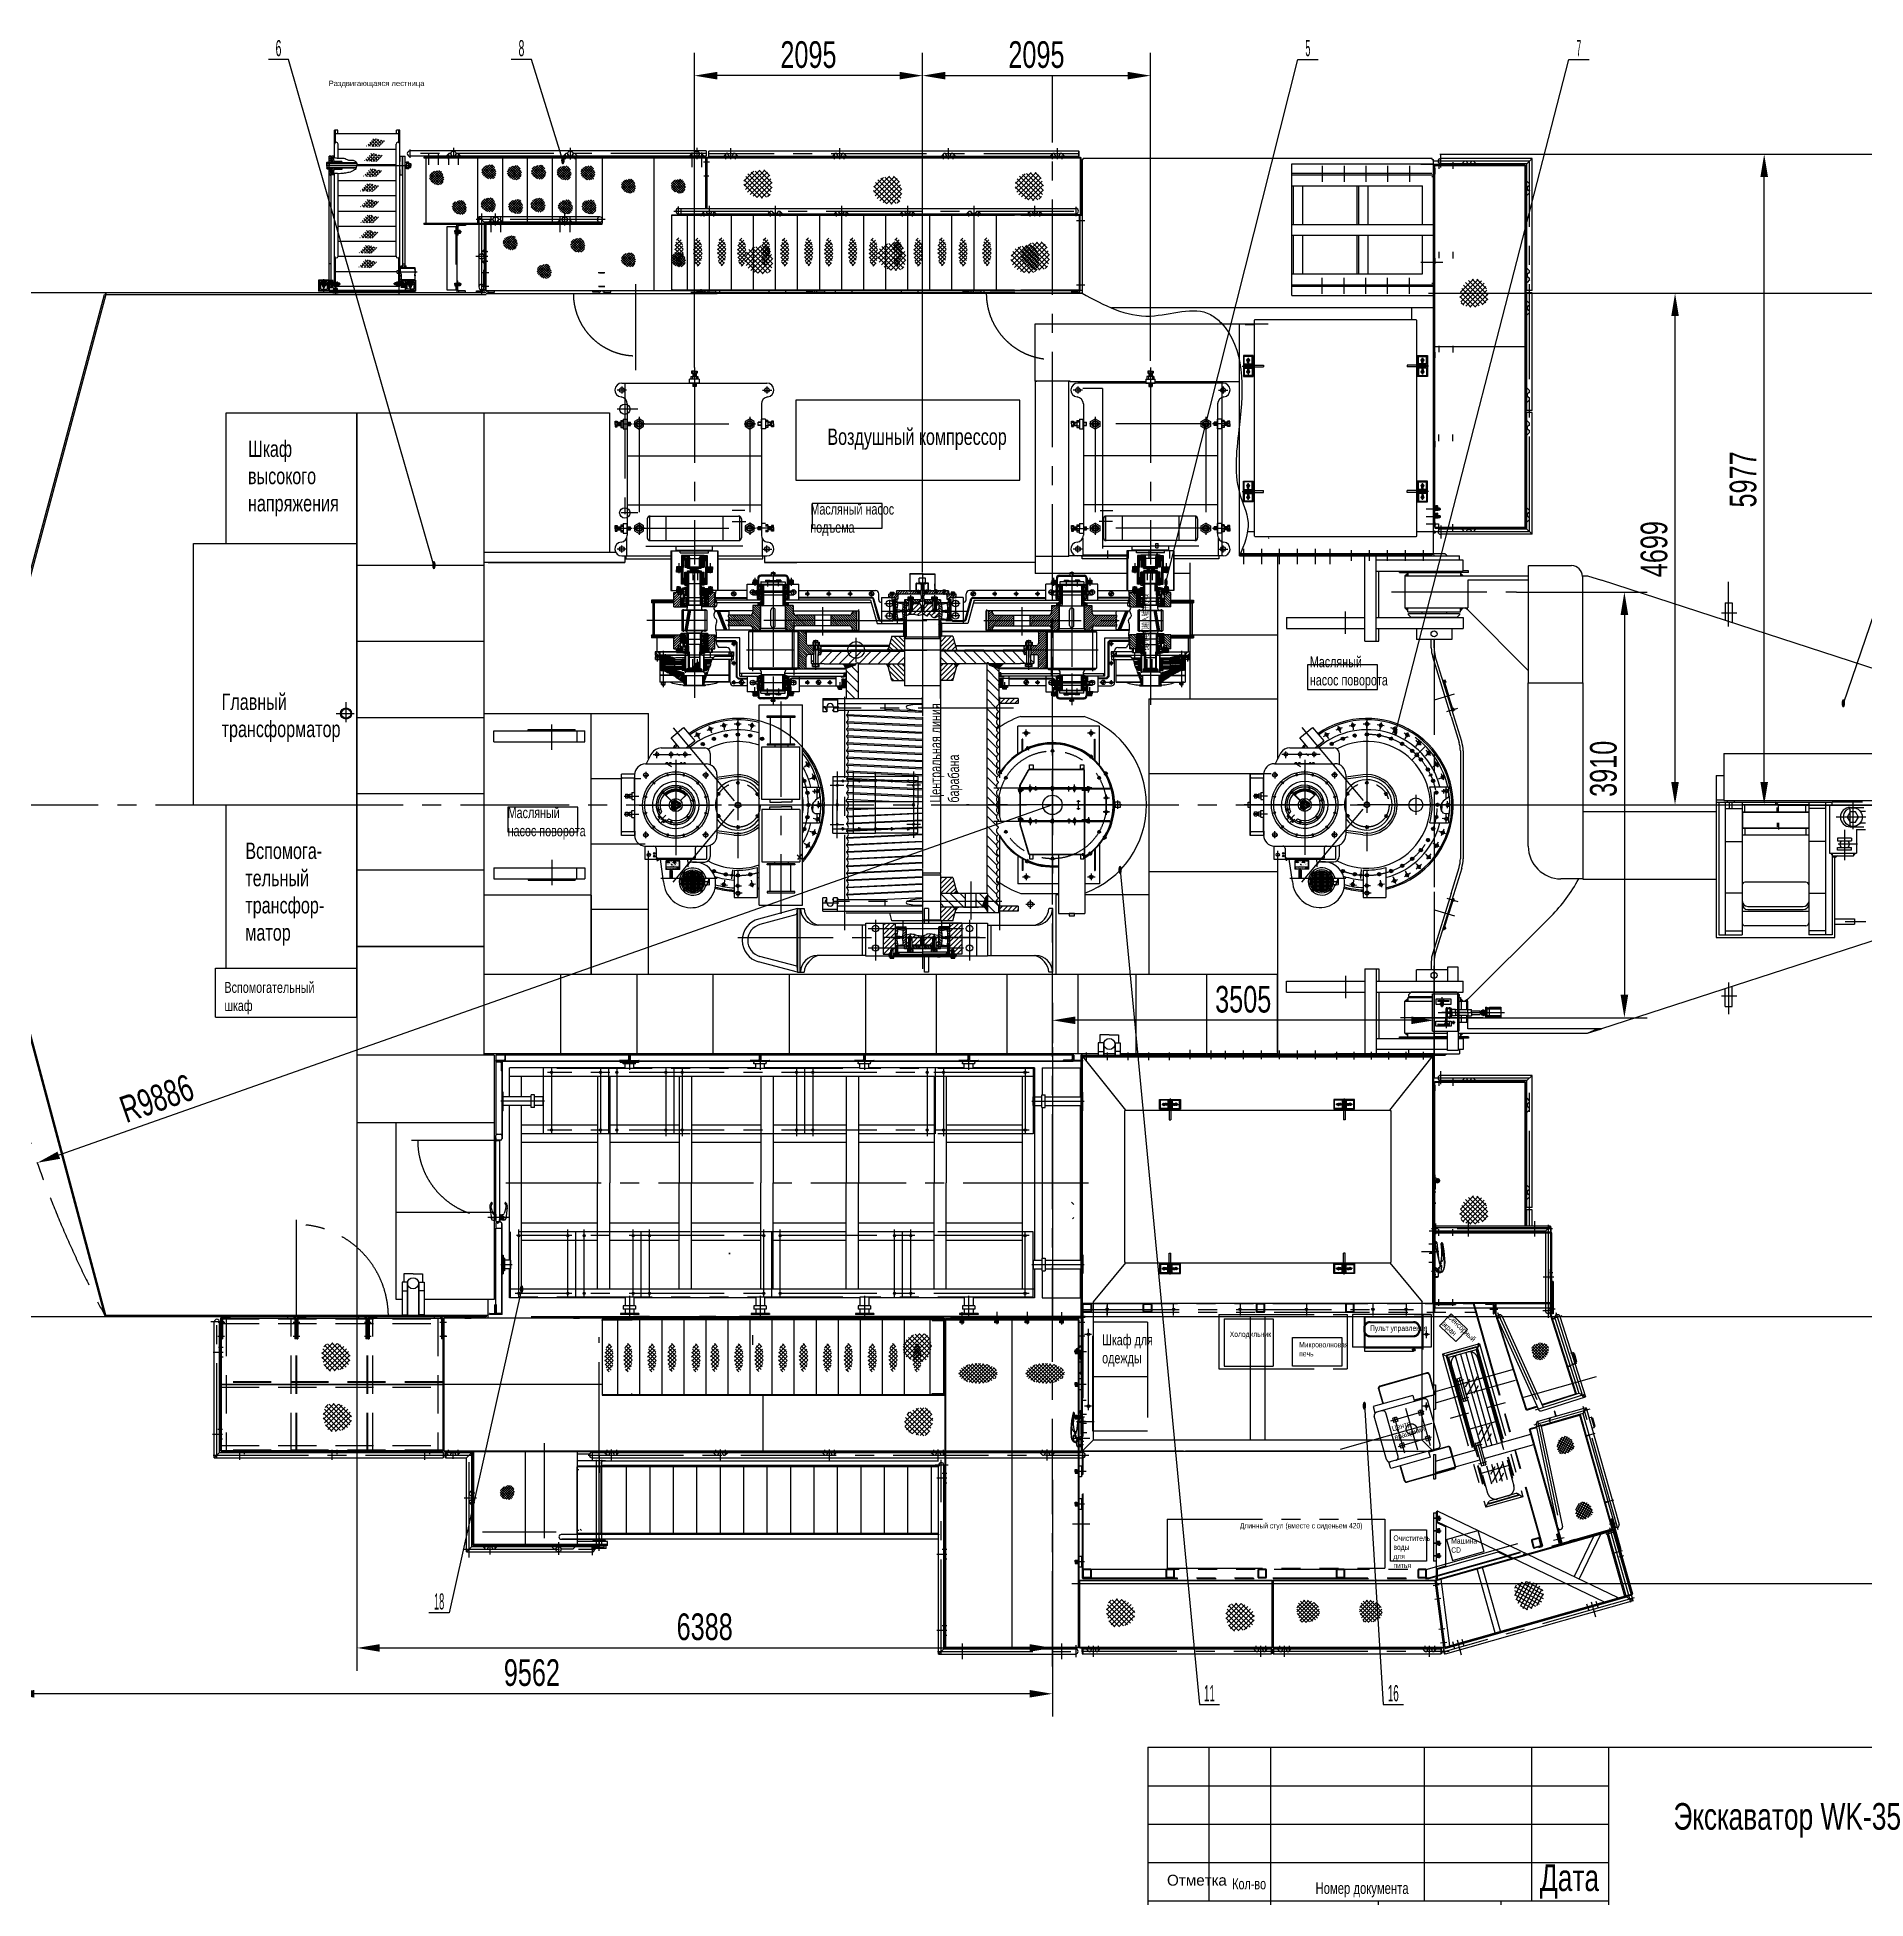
# Model space of a CAD drawing. Header units: millimetres. Extents: x 0 to 29400, y 0 to 20790.
# Drawn here: x 6149 to 22943, y 2134 to 19233 of the extents above; entities that cross this region are included whole.
import ezdxf
from ezdxf.enums import TextEntityAlignment as Align

# ---------------------------------------------------------------- set-up
doc = ezdxf.new("R2010")
doc.units = ezdxf.units.MM
doc.header["$LTSCALE"] = 700
for name, pattern in [('F', [0.75, 0.5, -0.25]), ('G', [2, 1.25, -0.25, 0.25, -0.25]), ('K', [2.5, 1.25, -0.25, 0.25, -0.25, 0.25, -0.25]), ('PF_CENTER', [20, 12.5, -2.5, 2.5, -2.5]), ('PF_CENTER2', [30, 3.75, -3.75, 18.75, -3.75]), ('PF_DASHED', [11.25, 7.5, -3.75])]:
    doc.linetypes.add(name, pattern=pattern)
for name, color, linetype in [('01', 7, 'Continuous'), ('010', 6, 'Continuous'), ('02', 1, 'Continuous'), ('02C', 3, 'Continuous'), ('04', 2, 'F'), ('05', 142, 'G'), ('07', 6, 'K'), ('08', 1, 'Continuous'), ('10', 1, 'Continuous'), ('11', 3, 'Continuous'), ('LINE_PART', 7, 'Continuous'), ('SMPEN_CENTER', 1, 'PF_CENTER'), ('SMPEN_DASHED', 5, 'PF_DASHED'), ('SMPEN_THICK', 7, 'Continuous'), ('THICK', 7, 'Continuous')]:
    doc.layers.add(name, color=color, linetype=linetype)
doc.styles.get("Standard").update_dxf_attribs({"font": 'FZYTK.TTF', "width": 0.707})
doc.styles.add('STYLE1', font='SIMFANG.TTF', dxfattribs={"width": 0.8})
doc.styles.add('STYLE2', font='SIMHEI.TTF', dxfattribs={"width": 0.8})
doc.dimstyles.new('INTE', dxfattribs={"dimscale": 70, "dimtxt": 3.5, "dimasz": 3, "dimexe": 3, "dimexo": 0, "dimgap": 1, "dimtad": 1, "dimdec": 0, "dimdsep": 46, "dimtxsty": 'Standard', "dimcen": 0, "dimclrd": 1, "dimclre": 1, "dimclrt": 3, "dimaunit": 1, "dimadec": 0, "dimazin": 0, "dimtfac": 1, "dimtdec": 0, "dimtmove": 0, "dimatfit": 0, "dimfxl": 1, "dimarcsym": 0})
pattern_1 = [(225, (10933.715, 8384.054), (-6.73519, 6.73519), [])]
pattern_2 = [(135, (10933.715, 8384.054), (6.73519, 6.73519), [])]
pattern_3 = [(315, (10996.4334, 16209.8488), (2.1213203, 2.1213203), [])]
pattern_4 = [(225, (16723.893, 14810.26), (-10.6066, 10.6066), [])]
pattern_5 = [(315, (11833.7578, 14810.2604), (2.1213203, 2.1213203), [])]
pattern_6 = [(45, (7675.393, 15451.46), (-11.22532, 11.22532), [])]
pattern_7 = [(135, (20882.258, 15451.46), (11.22532, 11.22532), [])]
pattern_8 = [(225, (17561.218, 16208.849), (-7.071068, 7.071068), [])]
pattern_9 = [(225, (25629.112, -4195.408), (-2.24506403, 2.24506403), [])]
pattern_10 = [(225, (16723.8933, 14810.2604), (-2.1213203, 2.1213203), [])]
pattern_11 = [(225, (17561.2176, 16209.8488), (-2.1213203, 2.1213203), [])]
pattern_12 = [(135, (16655.05114, 13861.8474), (0.561266, 0.561266), [])]
pattern_13 = [(45, (20882.258, 15451.46), (6.735192, -6.735192), [])]
pattern_14 = [(225, (20882.258, 15451.4605), (-4.490128, 4.490128), [])]
pattern_15 = [(225, (20882.258, 15451.4605), (-3.535534, 3.535534), [])]
pattern_16 = [(135, (20882.258, 15451.4605), (3.535534, 3.535534), [])]
pattern_17 = [(225, (17561.2176, 16209.849), (-3.535534, 3.535534), [])]
pattern_18 = [(45, (12886.376, 16577.194), (-22.45064, 22.45064), [])]
pattern_19 = [(60.813184, (19913.2581, 518.6033), (-0.87303432, 0.48765878), []), (150.813184, (19913.2581, 518.6033), (-0.48765878, -0.87303432), [])]
pattern_20 = [(225, (5254.6105, 19782.0216), (-5.388154, 5.388154), [])]
pattern_21 = [(225, (5254.6105, 19782.0216), (-3.5921024, 3.5921024), [])]
pattern_22 = [(315, (5254.6105, 19782.0216), (-1.7960512, -1.7960512), [])]
pattern_23 = [(315, (5254.6105, 19782.0216), (-2.6940768, -2.6940768), [])]
pattern_24 = [(225, (5254.61, 19782.022), (-8.980256, 8.980256), [])]

# ---------------------------------------------------------------- blocks, each defined once
blk = doc.blocks.new('ERTERT')
at = {"layer": '02'}
h = blk.add_hatch(dxfattribs=at)
h.set_pattern_fill('ANSI31', color=256, scale=3, angle=90, style=0)
h.set_pattern_definition(pattern_1)
edge = h.paths.add_edge_path()
edge.add_line((9580, 7191), (9580, 7186))
edge.add_line((9580, 7186), (9605, 7186))
edge.add_line((9605, 7186), (9605, 7232))
edge.add_line((9605, 7232), (9580, 7232))
edge.add_line((9580, 7232), (9580, 7227))
edge.add_arc((9570, 7227), 10, -90, 0, ccw=False)
edge.add_line((9570, 7217), (9540, 7217))
edge.add_spline(control_points=[(9540, 7217), (9541, 7213), (9543, 7208), (9544, 7202), (9544, 7201)], knot_values=[69.208686, 69.208686, 69.208686, 69.208686, 80.022914, 85.772791, 85.772791, 85.772791, 85.772791], degree=3, periodic=0)
edge.add_line((9544, 7201), (9570, 7201))
edge.add_arc((9570, 7191), 10, 0, 90, ccw=False)
h = blk.add_hatch(dxfattribs=at)
h.set_pattern_fill('ANSI31', color=256, scale=3, angle=90, style=0)
h.set_pattern_definition(pattern_1)
h.paths.add_polyline_path([(9807, 7227), (9807, 7232), (9782, 7232), (9782, 7186), (9807, 7186), (9807, 7191, -0.414214), (9817, 7201), (9870, 7201), (9870, 7205), (9964, 7205), (9964, 7213), (9870, 7213), (9870, 7217), (9817, 7217, -0.414214)])
h = blk.add_hatch(dxfattribs=at)
h.set_pattern_fill('ANSI31', color=256, scale=3, angle=90, style=0)
h.set_pattern_definition(pattern_1)
h.paths.add_polyline_path([(9872, 7233), (9872, 7244, -0.338586), (9876, 7249), (9953, 7270), (9958, 7270), (9958, 7259), (9962, 7257), (9963, 7258), (9967, 7258), (9967, 7233)])
edge = h.paths.add_edge_path()
edge.add_line((9994, 7258), (9994, 7270))
edge.add_line((9994, 7270), (10008, 7270))
edge.add_line((10008, 7270), (10008, 7273))
edge.add_line((10008, 7273), (10023, 7273))
edge.add_line((10023, 7273), (10023, 7255))
edge.add_line((10023, 7255), (10018, 7255))
edge.add_line((10018, 7255), (10018, 7233))
edge.add_line((10018, 7233), (10016, 7233))
edge.add_arc((10016, 7228), 5, 90, 180)
edge.add_line((10011, 7228), (10011, 7133))
edge.add_spline(control_points=[(10011, 7133), (10006, 7132), (10001, 7132), (9996, 7131)], knot_values=[0, 0, 0, 0, 14.85523, 14.85523, 14.85523, 14.85523], degree=3, periodic=0)
edge.add_line((9996, 7131), (9996, 7228))
edge.add_arc((9991, 7228), 5, 0, 90)
edge.add_line((9991, 7233), (9991, 7233))
edge.add_line((9991, 7233), (9991, 7258))
edge.add_line((9991, 7258), (9994, 7258))
h.paths.add_polyline_path([(10052, 7263, 0.142001), (10052, 7260), (10052, 7233), (10050, 7233), (10050, 7255), (10045, 7255), (10045, 7273), (10051, 7273), (10052, 7272)])
at = {"layer": '02', "linetype": 'Continuous'}
h = blk.add_hatch(dxfattribs=at)
h.set_pattern_fill('ANSI31', color=1, scale=3, angle=180, style=0)
h.set_pattern_definition(pattern_2)
h.paths.add_polyline_path([(9968, 7233), (9968, 7217), (9872, 7217), (9872, 7233)])
h.paths.add_polyline_path([(9993, 7217), (9990, 7217), (9990, 7232), (9993, 7229)])
at = {"layer": '02'}
h = blk.add_hatch(dxfattribs=at)
h.set_pattern_fill('ANSI37', color=256, angle=180, style=0)
h.set_pattern_definition([(135, (10933.7152, 8384.0543), (2.245064, 2.245064), []), (45, (10933.7152, 8384.0543), (2.245064, -2.245064), [])])
h.paths.add_polyline_path([(9872, 7145), (9872, 7149), (9964, 7149), (9964, 7145)])
h.paths.add_polyline_path([(9872, 7157), (9872, 7161), (9964, 7161), (9964, 7157)])
h.paths.add_polyline_path([(9872, 7201), (9872, 7205), (9964, 7205), (9964, 7201)])
h.paths.add_polyline_path([(9872, 7213), (9872, 7217), (9964, 7217), (9964, 7213)])
at = {"layer": '02', "linetype": 'Continuous'}
h = blk.add_hatch(dxfattribs=at)
h.set_pattern_fill('ANSI31', color=1, scale=3, angle=180, style=0)
h.set_pattern_definition(pattern_2)
h.paths.add_polyline_path([(9875, 7188, 0.414214), (9872, 7191), (9872, 7201), (9968, 7201), (9968, 7190, 0.317837), (9966, 7188)])
h.paths.add_polyline_path([(9872, 7161), (9872, 7171, 0.414214), (9875, 7174), (9966, 7174, 0.317837), (9968, 7171), (9968, 7161)])
h.paths.add_polyline_path([(9990, 7201), (9993, 7201), (9993, 7161), (9990, 7161)])
at = {"layer": '02'}
h = blk.add_hatch(dxfattribs=at)
h.set_pattern_fill('ANSI31', color=256, scale=3, angle=90, style=0)
h.set_pattern_definition(pattern_1)
edge = h.paths.add_edge_path()
edge.add_line((9580, 7135), (9580, 7130))
edge.add_line((9580, 7130), (9605, 7130))
edge.add_line((9605, 7130), (9605, 7176))
edge.add_line((9605, 7176), (9580, 7176))
edge.add_line((9580, 7176), (9580, 7171))
edge.add_arc((9570, 7171), 10, 270, 360, ccw=False)
edge.add_line((9570, 7161), (9556, 7161))
edge.add_spline(control_points=[(9556, 7161), (9557, 7157), (9560, 7152), (9562, 7147), (9563, 7145)], knot_values=[127.674465, 127.674465, 127.674465, 127.674465, 137.747208, 144.927362, 144.927362, 144.927362, 144.927362], degree=3, periodic=0)
edge.add_line((9563, 7145), (9570, 7145))
edge.add_arc((9570, 7135), 10, 0, 90, ccw=False)
at = {"layer": '02', "linetype": 'Continuous'}
h = blk.add_hatch(dxfattribs=at)
h.set_pattern_fill('ANSI31', color=1, scale=3, angle=180, style=0)
h.set_pattern_definition(pattern_2)
edge = h.paths.add_edge_path()
edge.add_line((9990, 7131), (9990, 7145))
edge.add_line((9990, 7145), (9993, 7145))
edge.add_line((9993, 7145), (9993, 7131))
edge.add_spline(control_points=[(9993, 7131), (9992, 7131), (9991, 7131), (9990, 7131)], knot_values=[18.343689, 18.343689, 18.343689, 18.343689, 21.34499, 21.34499, 21.34499, 21.34499], degree=3, periodic=0)
edge = h.paths.add_edge_path()
edge.add_spline(control_points=[(9969, 7126), (9966, 7126), (9956, 7122), (9934, 7111), (9903, 7099), (9875, 7079), (9855, 7062), (9841, 7055), (9836, 7053)], knot_values=[42.812363, 42.812363, 42.812363, 42.812363, 51.49497, 75.331026, 116.666689, 149.682879, 177.654779, 195.792601, 195.792601, 195.792601, 195.792601], degree=3, periodic=0)
edge.add_line((9836, 7053), (9769, 7053))
edge.add_line((9769, 7053), (9769, 7079))
edge.add_arc((9774, 7079), 5, 90, 180, ccw=False)
edge.add_line((9774, 7084), (9784, 7084))
edge.add_arc((9784, 7089), 5, 270, 360)
edge.add_line((9789, 7089), (9789, 7105))
edge.add_arc((9794, 7105), 5, 106.9998, 180, ccw=False)
edge.add_line((9792, 7110), (9869, 7133))
edge.add_arc((9867, 7138), 5, -73.0002, 0)
edge.add_line((9872, 7138), (9872, 7145))
edge.add_line((9872, 7145), (9969, 7145))
edge.add_line((9969, 7145), (9969, 7126))
edge = h.paths.add_edge_path()
edge.add_spline(control_points=[(9595, 7053), (9592, 7061), (9584, 7084), (9577, 7105), (9572, 7117)], knot_values=[174.431366, 174.431366, 174.431366, 174.431366, 204.741459, 242.919595, 242.919595, 242.919595, 242.919595], degree=3, periodic=0)
edge.add_line((9572, 7117), (9595, 7110))
edge.add_arc((9594, 7105), 5, 0, 73.0002, ccw=False)
edge.add_line((9599, 7105), (9599, 7089))
edge.add_arc((9604, 7089), 5, 180, 270)
edge.add_line((9604, 7084), (9614, 7084))
edge.add_arc((9614, 7079), 5, 0, 90, ccw=False)
edge.add_line((9619, 7079), (9619, 7053))
edge.add_line((9619, 7053), (9595, 7053))
at = {"layer": '02'}
h = blk.add_hatch(dxfattribs=at)
h.set_pattern_fill('ANSI31', color=256, scale=3, angle=90, style=0)
h.set_pattern_definition(pattern_1)
edge = h.paths.add_edge_path()
edge.add_line((9619, 7053), (9595, 7053))
edge.add_spline(control_points=[(9595, 7053), (9596, 7050), (9601, 7037), (9605, 7029), (9607, 6995), (9608, 6993)], knot_values=[242.919595, 242.919595, 242.919595, 242.919595, 251.367628, 293.086467, 301.342141, 301.342141, 301.342141, 301.342141], degree=3, periodic=0)
edge.add_line((9608, 6993), (9619, 6993))
edge.add_line((9619, 6993), (9619, 7053))
edge = h.paths.add_edge_path()
edge.add_line((9769, 6993), (9779, 6993))
edge.add_spline(control_points=[(9779, 6993), (9782, 6998), (9788, 7009), (9802, 7031), (9819, 7044), (9833, 7051), (9836, 7053)], knot_values=[195.792601, 195.792601, 195.792601, 195.792601, 214.671513, 232.684579, 272.340083, 279.752396, 279.752396, 279.752396, 279.752396], degree=3, periodic=0)
edge.add_line((9836, 7053), (9769, 7053))
edge.add_line((9769, 7053), (9769, 6993))
h = blk.add_hatch(dxfattribs=at)
h.set_pattern_fill('ANSI31', color=256, scale=3, angle=90, style=0)
h.set_pattern_definition(pattern_1)
h.paths.add_polyline_path([(9807, 7171), (9807, 7176), (9782, 7176), (9782, 7130), (9807, 7130), (9807, 7135, -0.414214), (9817, 7145), (9870, 7145), (9870, 7149), (9964, 7149), (9964, 7157), (9870, 7157), (9870, 7161), (9817, 7161, -0.414214)])
at = {"layer": '01', "color": 7, "linetype": 'Continuous'}
for p, q in [((9335, 7273), (9531, 7273)), ((9335, 7263), (9507, 7263)), ((9336, 7260), (9510, 7260)), ((9336, 7260), (9336, 7233)), ((9336, 7233), (9532, 7233)), ((9376, 7228), (9376, 7026)), ((9520, 7247), (9606, 7247)), ((9606, 7233), (9532, 7233)), ((9564, 7273), (10034, 7273)), ((9605, 7232), (9605, 7186)), ((9609, 7272), (9606, 7269)), ((9606, 7269), (9606, 7122)), ((9619, 7272), (9609, 7272)), ((9611, 7272), (9611, 7119)), ((9619, 7272), (9694, 7272)), ((9694, 7272), (9778, 7272)), ((9776, 7272), (9776, 7119)), ((9778, 7272), (9781, 7269)), ((9781, 7269), (9781, 7122)), ((9781, 7247), (9867, 7247)), ((9991, 7233), (9781, 7233)), ((9782, 7232), (9782, 7186)), ((9870, 7217), (9870, 7213)), ((9870, 7213), (9964, 7213)), ((9870, 7205), (9964, 7205)), ((9870, 7205), (9870, 7201)), ((9969, 7217), (9872, 7217)), ((9872, 7217), (9872, 7213)), ((9872, 7205), (9872, 7191)), ((9969, 7201), (9872, 7201)), ((9966, 7188), (9875, 7188)), ((9875, 7188), (9875, 7174)), ((9953, 7270), (9876, 7249)), ((9953, 7270), (10008, 7270)), ((9958, 7270), (9958, 7259)), ((9962, 7257), (9958, 7259)), ((9962, 7257), (9964, 7258)), ((9964, 7268), (9964, 7258)), ((9964, 7217), (9964, 7201)), ((9965, 7270), (9965, 7268)), ((9966, 7188), (9966, 7174)), ((9967, 7233), (9967, 7258)), ((9968, 7233), (9968, 7217)), ((9968, 7201), (9968, 7190)), ((9969, 7233), (9969, 7126)), ((9989, 7233), (9989, 7130)), ((9989, 7233), (9993, 7229)), ((9993, 7217), (9989, 7217)), ((9993, 7201), (9989, 7201)), ((9990, 7232), (9990, 7217)), ((9990, 7201), (9990, 7161)), ((9991, 7233), (9991, 7258)), ((9993, 7229), (9993, 7217)), ((9993, 7201), (9993, 7161)), ((9994, 7270), (9994, 7258)), ((9996, 7228), (9996, 7131)), ((10011, 7228), (10011, 7023)), ((10052, 7233), (10016, 7233)), ((10034, 7273), (10052, 7273)), ((10052, 7260), (10052, 7233)), ((9376, 7087), (9583, 7087)), ((9376, 7084), (9584, 7084)), ((9376, 7026), (9604, 7026)), ((9376, 7026), (9379, 7023)), ((9379, 7023), (9604, 7023)), ((9595, 7110), (9572, 7117)), ((9595, 7053), (9619, 7053)), ((9599, 7105), (9599, 7089)), ((9784, 7084), (9604, 7084)), ((9605, 7176), (9605, 7130)), ((9606, 7122), (9609, 7119)), ((9609, 7119), (9778, 7119)), ((9619, 7079), (9619, 6993)), ((9626, 7122), (9623, 7119)), ((9626, 7141), (9626, 7122)), ((9626, 7122), (9762, 7122)), ((9762, 7141), (9762, 7122)), ((9762, 7122), (9765, 7119)), ((9769, 7079), (9769, 6993)), ((9836, 7053), (9769, 7053)), ((9781, 7122), (9778, 7119)), ((9782, 7176), (9782, 7130)), ((9789, 7105), (9789, 7089)), ((9792, 7110), (9869, 7133)), ((9797, 7023), (10011, 7023)), ((9870, 7157), (9870, 7161)), ((9870, 7157), (9964, 7157)), ((9870, 7149), (9964, 7149)), ((9870, 7145), (9870, 7149)), ((9872, 7171), (9872, 7157)), ((9969, 7161), (9872, 7161)), ((9872, 7138), (9872, 7149)), ((9969, 7145), (9872, 7145)), ((9966, 7174), (9875, 7174)), ((9882, 7084), (10011, 7084)), ((9887, 7087), (10011, 7087)), ((9964, 7145), (9964, 7161)), ((9968, 7171), (9968, 7161)), ((9993, 7161), (9989, 7161)), ((9993, 7145), (9989, 7145)), ((9990, 7131), (9990, 7145)), ((9993, 7145), (9993, 7131)), ((9589, 6998), (9607, 6998)), ((9594, 6993), (9794, 6993)), ((9594, 6993), (9594, 6993)), ((9594, 6991), (9594, 6993)), ((9594, 6991), (9794, 6991)), ((9799, 6998), (9782, 6998)), ((9794, 6991), (9794, 6993)), ((9794, 6993), (9794, 6993)), ((9969, 7004), (9969, 6999)), ((9989, 7004), (9989, 6999))]:
    blk.add_line(p, q, dxfattribs=at)
at = {"layer": '01'}
for p, q in [((9335, 7272), (9335, 7263)), ((9540, 7217), (9570, 7217)), ((9544, 7201), (9570, 7201)), ((9546, 7191), (9580, 7191)), ((9606, 7232), (9580, 7232)), ((9580, 7227), (9580, 7232)), ((9580, 7191), (9580, 7186)), ((9606, 7186), (9580, 7186)), ((9781, 7232), (9807, 7232)), ((9781, 7186), (9807, 7186)), ((9807, 7227), (9807, 7232)), ((9807, 7191), (9807, 7186)), ((9872, 7191), (9807, 7191)), ((9870, 7217), (9817, 7217)), ((9870, 7201), (9817, 7201)), ((9872, 7217), (9872, 7244)), ((9872, 7191), (9872, 7191)), ((9964, 7268), (9994, 7268)), ((9964, 7258), (9994, 7258)), ((9969, 7191), (9969, 7191)), ((10008, 7270), (10008, 7273)), ((10018, 7255), (10050, 7255)), ((10018, 7233), (10018, 7255)), ((10034, 7233), (10019, 7233)), ((10023, 7255), (10023, 7273)), ((10034, 7233), (10049, 7233)), ((10045, 7255), (10045, 7273)), ((10050, 7233), (10050, 7255)), ((10051, 7273), (10052, 7272)), ((10052, 7272), (10052, 7263)), ((9552, 7171), (9580, 7171)), ((9556, 7161), (9570, 7161)), ((9563, 7145), (9570, 7145)), ((9580, 7171), (9580, 7176)), ((9606, 7176), (9580, 7176)), ((9580, 7135), (9580, 7130)), ((9606, 7130), (9580, 7130)), ((9781, 7176), (9807, 7176)), ((9781, 7130), (9807, 7130)), ((9807, 7171), (9807, 7176)), ((9872, 7171), (9807, 7171)), ((9807, 7135), (9807, 7130)), ((9870, 7161), (9817, 7161)), ((9870, 7145), (9817, 7145)), ((9872, 7171), (9872, 7171)), ((9957, 7023), (9979, 7023)), ((9962, 7018), (9957, 7023)), ((9962, 7004), (9962, 7018)), ((9962, 7018), (9995, 7018)), ((9969, 7171), (9969, 7171)), ((10000, 7023), (9979, 7023)), ((9979, 7004), (9979, 7018)), ((9995, 7018), (10000, 7023)), ((9995, 7004), (9995, 7018)), ((9995, 7004), (9962, 7004)), ((9971, 6997), (9969, 6999)), ((9989, 6999), (9969, 6999)), ((9987, 6997), (9971, 6997)), ((9989, 6999), (9987, 6997))]:
    blk.add_line(p, q, dxfattribs=at)
for centre, radius, start, end in [((9331, 7260), 5, 0, 32.3281), ((9371, 7228), 5, 0, 90), ((9570, 7227), 10, 270, 0), ((9570, 7191), 10, 0, 90), ((9817, 7227), 10, 180, 270), ((9817, 7191), 10, 90, 180), ((9877, 7244), 5, 105.1784, 180), ((9872, 7188), 3, 0, 90), ((9969, 7188), 3, 109.4712, 180), ((10016, 7228), 5, 90, 180), ((10052, 7272), 0.5, 0, 90), ((10057, 7260), 5, 147.6719, 180), ((9589, 7301), 303, 246.5699, 270), ((9570, 7171), 10, 270, 0), ((9570, 7135), 10, 0, 90), ((9799, 7301), 303, 270, 293.4301), ((9817, 7171), 10, 180, 270), ((9817, 7135), 10, 90, 180), ((9872, 7174), 3, 270, 0), ((9969, 7174), 3, 180, 250.5288), ((9589, 6993), 5, 0, 90), ((9799, 6993), 5, 90, 180)]:
    blk.add_arc(centre, radius, start, end, dxfattribs=at)
at = {"layer": '01', "color": 7, "linetype": 'Continuous'}
for centre, start, end in [((9991, 7228), 0, 90), ((9594, 7105), 0, 73.0002), ((9604, 7089), 180, 270), ((9614, 7079), 0, 90), ((9631, 7141), 90, 180), ((9757, 7141), 0.1067, 90.1067), ((9774, 7079), 90, 180), ((9784, 7089), 270, 0), ((9794, 7105), 106.9998, 180), ((9867, 7138), 286.9998, 0)]:
    blk.add_arc(centre, 5, start, end, dxfattribs=at)
at = {"layer": '02', "color": 1, "linetype": 'Continuous'}
for p, q in [((9970, 7004), (9970, 6997)), ((9987, 7004), (9987, 6997))]:
    blk.add_line(p, q, dxfattribs=at)
at = {"layer": '02'}
blk.add_open_spline([(9499, 7273), (9504, 7267), (9513, 7255), (9531, 7236), (9544, 7211), (9546, 7179), (9559, 7155), (9571, 7120), (9584, 7086), (9599, 7041), (9605, 7029), (9607, 6995), (9608, 6993)], degree=3, knots=[0, 0, 0, 0, 22.109674, 44.110012, 80.022914, 102.955722, 137.747208, 161.818644, 212.609502, 251.367628, 293.086467, 301.342141, 301.342141, 301.342141, 301.342141], dxfattribs=at)
blk.add_spline([(10011, 7133), (9961, 7124), (9939, 7114), (9901, 7096), (9874, 7078), (9851, 7061), (9829, 7049), (9798, 7024), (9788, 7009), (9779, 6993)], degree=3, dxfattribs=at)
at = {"layer": '05'}
for p, q in [((9354, 7302), (9354, 7215)), ((9548, 7299), (9548, 7254)), ((9608, 7282), (9608, 7109)), ((9648, 7302), (9648, 7134)), ((9648, 7255), (9648, 7151)), ((9740, 7302), (9740, 7134)), ((9740, 7255), (9740, 7151)), ((9779, 7282), (9779, 7109)), ((9958, 7259), (9964, 7259)), ((10034, 7275), (10034, 7215))]:
    blk.add_line(p, q, dxfattribs=at)
at = {"layer": '05', "color": 4, "linetype": 'G'}
for p, q in [((9664, 7134), (9664, 7234)), ((9694, 7314), (9694, 6958)), ((9709, 7134), (9709, 7234)), ((9962, 7280), (9962, 7248)), ((9979, 7313), (9979, 6977)), ((9794, 6993), (9794, 6993))]:
    blk.add_line(p, q, dxfattribs=at)
blk = doc.blocks.new('dsadasd')
at = {"layer": '02', "linetype": 'Continuous'}
h = blk.add_hatch(dxfattribs=at)
h.set_pattern_fill('LINE', color=1, scale=5, angle=45, style=0)
h.paths.add_polyline_path([(4382, -1320), (4321, -1320), (4321, -1450), (4382, -1450)])
h.paths.add_polyline_path([(4697, -1320), (4636, -1320), (4636, -1450), (4697, -1450)])
h = blk.add_hatch(dxfattribs=at)
h.set_pattern_fill('LINE', color=1, scale=3, angle=135, style=0)
h.paths.add_polyline_path([(4321, -1415), (4321, -1390), (4114, -1390), (4114, -1415)])
h = blk.add_hatch(dxfattribs=at)
h.set_pattern_fill('LINE', color=1, scale=3, angle=135, style=0)
edge = h.paths.add_edge_path()
edge.add_line((4697, -1415), (4716, -1415))
edge.add_spline(control_points=[(4716, -1415), (4715, -1409), (4712, -1400), (4709, -1392), (4709, -1390)], knot_values=[86.939968, 86.939968, 86.939968, 86.939968, 103.514565, 109.833592, 109.833592, 109.833592, 109.833592], degree=3, periodic=0)
edge.add_line((4709, -1390), (4697, -1390))
edge.add_line((4697, -1390), (4697, -1415))
h = blk.add_hatch(dxfattribs=at)
h.set_pattern_fill('LINE', color=1, scale=5, angle=45, style=0)
h.paths.add_polyline_path([(4697, -1707), (4636, -1707), (4636, -1837), (4697, -1837)])
h.paths.add_polyline_path([(4382, -1707), (4321, -1707), (4321, -1837), (4382, -1837)])
h = blk.add_hatch(dxfattribs=at)
h.set_pattern_fill('LINE', color=1, scale=3, angle=135, style=0)
h.paths.add_polyline_path([(4114, -1710), (4114, -1735), (4321, -1735), (4321, -1710)])
at = {"layer": '02'}
h = blk.add_hatch(dxfattribs=at)
h.set_pattern_fill('_USER', color=256, scale=20, angle=225, style=0, pattern_type=0)
h.set_pattern_definition([(135, (9149.236, 2061.015), (14.142136, 14.142136), [])])
h.paths.add_polyline_path([(4193, -1865), (4193, -1894), (4149, -1894), (4149, -1865)])
h.paths.add_polyline_path([(4825, -1894), (4825, -1865), (4869, -1865), (4869, -1894)])
at = {"layer": '02', "linetype": 'Continuous'}
h = blk.add_hatch(dxfattribs=at)
h.set_pattern_fill('LINE', color=1, scale=3, angle=135, style=0)
edge = h.paths.add_edge_path()
edge.add_line((4697, -1735), (4708, -1735))
edge.add_spline(control_points=[(4708, -1735), (4709, -1731), (4709, -1723), (4710, -1715), (4710, -1710)], knot_values=[44.377, 44.377, 44.377, 44.377, 55.547071, 69.465178, 69.465178, 69.465178, 69.465178], degree=3, periodic=0)
edge.add_line((4710, -1710), (4697, -1710))
edge.add_line((4697, -1710), (4697, -1735))
blk.add_line((4697, -1837), (4697, -1707))
at = {"layer": '01', "color": 7, "linetype": 'Continuous'}
for p, q in [((4321, -1450), (4321, -1320)), ((4321, -1320), (4382, -1320)), ((4636, -1320), (4697, -1320)), ((4697, -1450), (4697, -1320)), ((4321, -1450), (4444, -1450)), ((4321, -1707), (4382, -1707)), ((4321, -1837), (4321, -1707)), ((4636, -1707), (4697, -1707)), ((4344, -1865), (4149, -1865)), ((4149, -1865), (4149, -1894)), ((4164, -1814), (4164, -1865)), ((4193, -1865), (4193, -1894)), ((4321, -1837), (4382, -1837)), ((4636, -1837), (4697, -1837)), ((4674, -1865), (4869, -1865)), ((4825, -1865), (4825, -1894)), ((4869, -1865), (4869, -1894)), ((4149, -1894), (4455, -1894)), ((4869, -1894), (4563, -1894))]:
    blk.add_line(p, q, dxfattribs=at)
blk = doc.blocks.new('*U837')
at = {"layer": '01'}
for p, q in [((0, 47), (-42, 22)), ((-42, 22), (-42, -22)), ((42, 22), (0, 47)), ((42, -22), (42, 22)), ((-42, -22), (0, -47)), ((0, -47), (42, -22))]:
    blk.add_line(p, q, dxfattribs=at)
blk.add_circle((0, 0), 22.4, dxfattribs=at)
at = {"layer": '02'}
blk.add_arc((0, 0), 28, 267.9512, 182.0468, dxfattribs=at)
at = {"layer": '05'}
for p, q in [((49, 0), (-46, 0)), ((0, 51), (0, -52))]:
    blk.add_line(p, q, dxfattribs=at)
blk = doc.blocks.new('*U835')
at = {"layer": '01'}
for p, q in [((-31, 0), (-31, 30)), ((-31, 30), (0, 30)), ((-31, 18), (0, 18)), ((0, 30), (0, 0)), ((0, -30), (0, 0)), ((-31, 0), (-31, -30)), ((-31, -18), (0, -18)), ((-31, -30), (0, -30))]:
    blk.add_line(p, q, dxfattribs=at)
at = {"layer": '05'}
blk.add_line((-32, 0), (1, 0), dxfattribs=at)
blk = doc.blocks.new('wtwtrwt')
at = {"layer": '02', "linetype": 'Continuous'}
h = blk.add_hatch(dxfattribs=at)
h.set_pattern_fill('ANSI31', color=1, scale=0.5, style=0)
h.set_pattern_definition([(45, (-12, 0), (-1.122532, 1.122532), [])])
h.paths.add_polyline_path([(365, 563), (365, 567), (353, 567), (353, 563), (356, 563, -0.250683), (357, 562), (358, 561), (358, 559, 0.377139), (361, 555), (365, 555), (365, 557), (362, 557, -0.534579), (359, 556, -0.485131), (361, 563)])
h.paths.add_polyline_path([(359, 523, -0.534579), (362, 523), (365, 523), (365, 525), (361, 525, 0.377139), (358, 521), (358, 518), (357, 517, -0.250683), (356, 517), (353, 517), (353, 512), (365, 512), (365, 517), (361, 517, -0.485131)])
at = {"layer": '01', "color": 7, "linetype": 'Continuous'}
for p, q in [((353, 567), (365, 567)), ((365, 567), (365, 563)), ((365, 512), (365, 517)), ((353, 512), (365, 512))]:
    blk.add_line(p, q, dxfattribs=at)
at = {"layer": '01'}
for p, q in [((353, 563), (356, 563)), ((353, 517), (356, 517)), ((357, 562), (358, 561)), ((357, 517), (358, 518)), ((358, 559), (358, 561)), ((358, 521), (358, 518)), ((361, 563), (365, 563)), ((361, 555), (365, 555)), ((361, 525), (365, 525)), ((361, 517), (365, 517)), ((365, 557), (362, 557)), ((365, 523), (362, 523)), ((365, 555), (365, 557)), ((365, 525), (365, 523))]:
    blk.add_line(p, q, dxfattribs=at)
for centre, radius in [((360, 557), 1.4), ((360, 557), 1.05), ((360, 522), 1.4), ((360, 522), 1.05)]:
    blk.add_circle(centre, radius, dxfattribs=at)
for centre, radius, start, end in [((356, 562), 1, 33.7078, 90), ((356, 518), 1, 270, 326.2922), ((363, 559), 4.25, 112.9932, 216.511), ((362, 558), 3.83, 175.3112, 257.9649), ((362, 521), 3.83, 102.0351, 184.6888), ((363, 520), 4.25, 143.489, 247.0068)]:
    blk.add_arc(centre, radius, start, end, dxfattribs=at)
at = {"layer": '05'}
for p, q in [((362, 557), (359, 557)), ((362, 522), (359, 522)), ((360, 559), (360, 556)), ((360, 521), (360, 524))]:
    blk.add_line(p, q, dxfattribs=at)
blk = doc.blocks.new('*U766')
at = {"layer": '01'}
for p, q in [((-3, 0), (-3, 4)), ((-3, 4), (0, 4)), ((0, 2), (-3, 2)), ((-3, 0), (-3, -4)), ((0, 4), (0, 0)), ((0, 2), (8, 2)), ((0, -4), (0, 0)), ((2, 2), (2, 0)), ((2, -2), (2, 0)), ((8, 2), (8, 0)), ((8, -2), (8, 0)), ((0, -2), (-3, -2)), ((-3, -4), (0, -4)), ((0, -2), (8, -2))]:
    blk.add_line(p, q, dxfattribs=at)
at = {"layer": '02'}
for p, q in [((8, 1), (2, 1)), ((8, -1), (2, -1))]:
    blk.add_line(p, q, dxfattribs=at)
at = {"layer": '05'}
blk.add_line((-6, 0), (12, 0), dxfattribs=at)
blk = doc.blocks.new('*U765')
at = {"layer": '01'}
for p, q in [((-3, 1), (-3, 0)), ((0, 1), (-3, 1)), ((-3, 0), (0, 0)), ((0, 0), (-1, 1)), ((0, 1), (1, 0)), ((0, 1), (3, 1)), ((3, 0), (0, 0)), ((3, 1), (3, 0))]:
    blk.add_line(p, q, dxfattribs=at)
at = {"layer": '05'}
blk.add_line((0, 3), (0, -2), dxfattribs=at)
blk = doc.blocks.new('SDFFDFSDF')
at = {"layer": '02', "linetype": 'Continuous'}
h = blk.add_hatch(dxfattribs=at)
h.set_pattern_fill('LINE', color=1, angle=45, style=0)
h.set_pattern_definition([(45, (8643.5293, 4297.717), (-2.245064, 2.245064), [])])
edge = h.paths.add_edge_path()
edge.add_spline(control_points=[(11412, 7308), (11412, 7307), (11411, 7307), (11411, 7306)], knot_values=[0.861742, 0.861742, 0.861742, 0.861742, 9.173987, 9.173987, 9.173987, 9.173987], degree=3, periodic=0)
edge.add_line((11411, 7306), (11476, 7306))
edge.add_line((11476, 7306), (11476, 7308))
edge.add_line((11476, 7308), (11471, 7308))
edge.add_line((11471, 7308), (11412, 7308))
h = blk.add_hatch(dxfattribs=at)
h.set_pattern_fill('ANSI31', color=1, scale=0.5, angle=90, style=0)
h.set_pattern_definition([(135, (11122.8904, 6653.1143), (-1.122532, -1.122532), [])])
h.paths.add_polyline_path([(11500, 7216), (11500, 7220), (11488, 7220), (11488, 7216), (11491, 7216, -0.250683), (11492, 7215), (11493, 7214), (11493, 7212, 0.377139), (11496, 7208), (11500, 7208), (11500, 7210), (11497, 7210, -0.534579), (11494, 7210, -0.485131), (11496, 7216)])
h.paths.add_polyline_path([(11494, 7176, -0.534579), (11497, 7176), (11500, 7176), (11500, 7178), (11496, 7178, 0.377139), (11493, 7174), (11493, 7171), (11492, 7171, -0.250683), (11491, 7170), (11488, 7170), (11488, 7165), (11500, 7165), (11500, 7170), (11496, 7170, -0.485131)])
at = {"layer": '01'}
for p, q in [((11321, 7308), (11323, 7308)), ((11321, 7193), (11321, 7078)), ((11323, 7308), (11471, 7308)), ((11323, 7308), (11323, 7306)), ((11323, 7193), (11323, 7308)), ((11323, 7193), (11323, 7078)), ((11406, 7245), (11406, 7212)), ((11406, 7212), (11408, 7212)), ((11410, 7306), (11476, 7306)), ((11472, 7249), (11410, 7249)), ((11472, 7247), (11410, 7247)), ((11450, 7198), (11467, 7198)), ((11450, 7188), (11467, 7188)), ((11466, 7324), (11470, 7324)), ((11466, 7320), (11466, 7324)), ((11470, 7322), (11466, 7322)), ((11466, 7320), (11466, 7315)), ((11470, 7317), (11466, 7317)), ((11466, 7315), (11470, 7315)), ((11468, 7208), (11468, 7199)), ((11468, 7178), (11468, 7187)), ((11470, 7324), (11471, 7324)), ((11470, 7324), (11470, 7320)), ((11470, 7320), (11470, 7324)), ((11470, 7324), (11470, 7320)), ((11471, 7320), (11470, 7321)), ((11470, 7315), (11470, 7320)), ((11470, 7320), (11470, 7316)), ((11470, 7316), (11470, 7320)), ((11470, 7320), (11471, 7319)), ((11470, 7316), (11471, 7316)), ((11470, 7232), (11470, 7236)), ((11470, 7236), (11473, 7236)), ((11473, 7234), (11470, 7234)), ((11470, 7232), (11470, 7228)), ((11473, 7230), (11470, 7230)), ((11470, 7228), (11473, 7228)), ((11471, 7308), (11471, 7328)), ((11471, 7328), (11476, 7328)), ((11471, 7328), (11476, 7328)), ((11471, 7324), (11471, 7320)), ((11471, 7316), (11471, 7320)), ((11471, 7308), (11476, 7308)), ((11473, 7236), (11473, 7232)), ((11473, 7235), (11474, 7235)), ((11473, 7228), (11473, 7232)), ((11473, 7229), (11474, 7229)), ((11474, 7269), (11474, 7251)), ((11476, 7269), (11474, 7269)), ((11474, 7234), (11486, 7234)), ((11474, 7230), (11486, 7230)), ((11476, 7306), (11476, 7328)), ((11476, 7322), (11487, 7322)), ((11476, 7317), (11487, 7317)), ((11476, 7306), (11476, 7306)), ((11476, 7267), (11476, 7251)), ((11476, 7234), (11476, 7232)), ((11476, 7230), (11476, 7232)), ((11476, 7208), (11476, 7230)), ((11476, 7220), (11500, 7220)), ((11486, 7234), (11486, 7232)), ((11486, 7230), (11486, 7232)), ((11487, 7322), (11487, 7320)), ((11487, 7317), (11487, 7320)), ((11488, 7216), (11488, 7208)), ((11488, 7216), (11491, 7216)), ((11492, 7215), (11493, 7214)), ((11493, 7212), (11493, 7214)), ((11496, 7216), (11500, 7216)), ((11496, 7208), (11500, 7208)), ((11500, 7210), (11497, 7210)), ((11500, 7220), (11500, 7208)), ((11500, 7208), (11500, 7210)), ((11571, 7216), (11571, 7193)), ((11571, 7170), (11571, 7193)), ((11614, 7202), (11649, 7202)), ((11614, 7184), (11649, 7184)), ((11649, 7205), (11649, 7193)), ((11649, 7181), (11649, 7193)), ((11406, 7174), (11408, 7174)), ((11406, 7140), (11406, 7174)), ((11472, 7138), (11410, 7138)), ((11472, 7136), (11410, 7136)), ((11470, 7158), (11473, 7158)), ((11470, 7154), (11470, 7158)), ((11473, 7156), (11470, 7156)), ((11470, 7154), (11470, 7150)), ((11473, 7152), (11470, 7152)), ((11470, 7150), (11473, 7150)), ((11473, 7158), (11473, 7154)), ((11473, 7157), (11474, 7157)), ((11473, 7150), (11473, 7154)), ((11473, 7151), (11474, 7151)), ((11474, 7156), (11486, 7156)), ((11474, 7152), (11486, 7152)), ((11474, 7116), (11474, 7134)), ((11476, 7116), (11474, 7116)), ((11476, 7174), (11476, 7178)), ((11476, 7174), (11476, 7156)), ((11476, 7165), (11500, 7165)), ((11476, 7156), (11476, 7154)), ((11476, 7152), (11476, 7154)), ((11476, 7119), (11476, 7134)), ((11476, 7078), (11476, 7121)), ((11486, 7156), (11486, 7154)), ((11486, 7152), (11486, 7154)), ((11488, 7170), (11488, 7178)), ((11488, 7170), (11491, 7170)), ((11492, 7171), (11493, 7171)), ((11493, 7174), (11493, 7171)), ((11496, 7178), (11500, 7178)), ((11496, 7170), (11500, 7170)), ((11500, 7176), (11497, 7176)), ((11500, 7178), (11500, 7176)), ((11500, 7178), (11500, 7165))]:
    blk.add_line(p, q, dxfattribs=at)
at = {"layer": '01', "color": 7, "linetype": 'Continuous'}
for p, q in [((11321, 7193), (11321, 7308)), ((11408, 7245), (11408, 7212)), ((11450, 7198), (11450, 7188)), ((11468, 7208), (11520, 7208)), ((11474, 7238), (11476, 7238)), ((11474, 7238), (11474, 7208)), ((11476, 7209), (11474, 7209)), ((11476, 7238), (11476, 7211)), ((11500, 7208), (11504, 7208)), ((11520, 7208), (11520, 7204)), ((11520, 7204), (11550, 7204)), ((11520, 7182), (11520, 7178)), ((11520, 7182), (11550, 7182)), ((11550, 7208), (11550, 7204)), ((11550, 7208), (11566, 7208)), ((11550, 7182), (11550, 7178)), ((11595, 7216), (11571, 7216)), ((11594, 7216), (11594, 7216)), ((11595, 7216), (11614, 7205)), ((11614, 7205), (11614, 7193)), ((11614, 7181), (11614, 7193)), ((11323, 7078), (11321, 7078)), ((11323, 7078), (11476, 7078)), ((11408, 7140), (11408, 7174)), ((11468, 7178), (11520, 7178)), ((11474, 7148), (11474, 7178)), ((11476, 7177), (11474, 7177)), ((11474, 7148), (11476, 7148)), ((11476, 7148), (11476, 7174)), ((11500, 7178), (11504, 7178)), ((11550, 7178), (11566, 7178)), ((11595, 7170), (11571, 7170)), ((11594, 7170), (11594, 7170)), ((11595, 7170), (11614, 7181))]:
    blk.add_line(p, q, dxfattribs=at)
at = {"layer": '01'}
for centre, radius in [((11495, 7210), 1.4), ((11495, 7210), 1.05), ((11495, 7175), 1.4), ((11495, 7175), 1.05)]:
    blk.add_circle(centre, radius, dxfattribs=at)
at = {"layer": '01', "color": 7, "linetype": 'Continuous'}
for centre, radius, start, end in [((11410, 7245), 4, 90, 180), ((11410, 7245), 2, 90, 180), ((11410, 7140), 4, 180, 270), ((11410, 7140), 2, 180, 270)]:
    blk.add_arc(centre, radius, start, end, dxfattribs=at)
at = {"layer": '01'}
for centre, radius, start, end in [((11467, 7199), 1, 270, 0), ((11467, 7187), 1, 0, 90), ((11472, 7251), 2, 270, 0), ((11472, 7251), 4, 270, 0), ((11491, 7215), 1, 33.7078, 90), ((11498, 7212), 4.25, 112.9932, 216.511), ((11496, 7212), 3.83, 175.3112, 257.9649), ((11566, 7213), 5, 270, 0), ((11472, 7134), 4, 0, 90), ((11472, 7134), 2, 0, 90), ((11491, 7171), 1, 270, 326.2922), ((11496, 7174), 3.83, 102.0351, 184.6888), ((11498, 7174), 4.25, 143.489, 247.0068), ((11566, 7173), 5, 0, 90)]:
    blk.add_arc(centre, radius, start, end, dxfattribs=at)
at = {"layer": '02', "color": 1, "linetype": 'Continuous'}
for p, q in [((11476, 7236), (11474, 7238)), ((11476, 7234), (11474, 7236)), ((11476, 7227), (11474, 7229)), ((11476, 7225), (11474, 7227)), ((11476, 7223), (11474, 7225)), ((11476, 7220), (11474, 7222)), ((11476, 7218), (11474, 7220)), ((11476, 7216), (11474, 7218)), ((11476, 7214), (11474, 7216)), ((11476, 7211), (11474, 7213)), ((11476, 7209), (11474, 7211)), ((11476, 7229), (11476, 7230)), ((11476, 7173), (11474, 7175)), ((11476, 7171), (11474, 7173)), ((11476, 7169), (11474, 7171)), ((11476, 7166), (11474, 7168)), ((11476, 7164), (11474, 7166)), ((11476, 7162), (11474, 7164)), ((11476, 7160), (11474, 7162)), ((11476, 7157), (11474, 7159)), ((11476, 7156), (11474, 7157)), ((11476, 7149), (11474, 7151)), ((11475, 7148), (11474, 7148)), ((11476, 7175), (11475, 7177)), ((11476, 7151), (11475, 7152))]:
    blk.add_line(p, q, dxfattribs=at)
at = {"layer": '02'}
for p, q in [((11487, 7321), (11476, 7321)), ((11487, 7318), (11476, 7318)), ((11486, 7233), (11476, 7233)), ((11486, 7231), (11476, 7231)), ((11614, 7205), (11649, 7205)), ((11486, 7155), (11476, 7155)), ((11486, 7153), (11476, 7153)), ((11614, 7181), (11649, 7181))]:
    blk.add_line(p, q, dxfattribs=at)
at = {"layer": '04', "color": 2, "linetype": 'F'}
for p, q in [((11323, 7306), (11409, 7306)), ((11436, 7198), (11436, 7188))]:
    blk.add_line(p, q, dxfattribs=at)
at = {"layer": '05', "color": 142, "linetype": 'G'}
for p, q in [((11308, 7193), (11304, 7193)), ((11314, 7193), (11470, 7193)), ((11402, 7217), (11414, 7217)), ((11402, 7217), (11414, 7217)), ((11406, 7216), (11408, 7216)), ((11406, 7216), (11408, 7216)), ((11406, 7214), (11408, 7214)), ((11406, 7214), (11408, 7214)), ((11469, 7320), (11484, 7320)), ((11402, 7169), (11414, 7169)), ((11402, 7169), (11414, 7169)), ((11406, 7171), (11408, 7171)), ((11406, 7171), (11408, 7171)), ((11406, 7169), (11408, 7169)), ((11406, 7169), (11408, 7169))]:
    blk.add_line(p, q, dxfattribs=at)
at = {"layer": '05'}
for p, q in [((11313, 7193), (11375, 7193)), ((11314, 7193), (11375, 7193)), ((11491, 7320), (11464, 7320)), ((11468, 7320), (11476, 7320)), ((11468, 7232), (11492, 7232)), ((11486, 7320), (11479, 7320)), ((11497, 7210), (11494, 7210)), ((11495, 7212), (11495, 7209)), ((11468, 7154), (11492, 7154)), ((11497, 7175), (11494, 7175)), ((11495, 7174), (11495, 7177))]:
    blk.add_line(p, q, dxfattribs=at)
at = {"layer": '07'}
for p, q in [((11406, 7222), (11361, 7222)), ((11361, 7222), (11361, 7164)), ((11406, 7222), (11406, 7164)), ((11416, 7211), (11416, 7175)), ((11406, 7164), (11361, 7164))]:
    blk.add_line(p, q, dxfattribs=at)
at = {"layer": '07', "color": 6, "linetype": 'K'}
for p, q in [((11406, 7211), (11416, 7211)), ((11416, 7206), (11416, 7180)), ((11416, 7198), (11466, 7198)), ((11416, 7188), (11467, 7188)), ((11418, 7206), (11418, 7180)), ((11418, 7206), (11466, 7206)), ((11466, 7206), (11466, 7180)), ((11476, 7220), (11500, 7220)), ((11488, 7220), (11500, 7220)), ((11488, 7220), (11500, 7220)), ((11500, 7220), (11500, 7217)), ((11500, 7220), (11500, 7216)), ((11500, 7220), (11500, 7208)), ((11406, 7175), (11416, 7175)), ((11418, 7180), (11466, 7180)), ((11476, 7165), (11500, 7165)), ((11477, 7149), (11477, 7165)), ((11488, 7165), (11500, 7165)), ((11500, 7178), (11500, 7165)), ((11500, 7165), (11500, 7170))]:
    blk.add_line(p, q, dxfattribs=at)
at = {"layer": '01'}
blk.add_blockref('wtwtrwt', (11123, 6653), dxfattribs=at)
at = {"layer": '02'}
for name, rotation in [('*U766', 180), ('*U765', 90)]:
    blk.add_blockref(name, (11409, 7217), dxfattribs=dict(at, rotation=rotation))
at = {"layer": '02', "xscale": -1}
blk.add_blockref('*U766', (11409, 7169), dxfattribs=at)
at = {"layer": '02', "xscale": -1, "rotation": 90}
blk.add_blockref('*U765', (11409, 7169), dxfattribs=at)
blk = doc.blocks.new('*U833')
at = {"layer": '01'}
for p, q in [((-15, 5), (-15, 0)), ((0, 5), (-15, 5)), ((-15, 0), (0, 0)), ((0, 0), (-3, 5)), ((0, 5), (3, 0)), ((0, 5), (15, 5)), ((15, 0), (0, 0)), ((15, 5), (15, 0))]:
    blk.add_line(p, q, dxfattribs=at)
at = {"layer": '05'}
blk.add_line((0, 7), (0, -2), dxfattribs=at)
blk = doc.blocks.new('*U836')
at = {"layer": '01'}
for p, q in [((-15, 5), (-15, 0)), ((0, 5), (-15, 5)), ((-15, 0), (0, 0)), ((0, 0), (-3, 5)), ((0, 5), (3, 0)), ((0, 5), (15, 5)), ((15, 0), (0, 0)), ((15, 5), (15, 0))]:
    blk.add_line(p, q, dxfattribs=at)
at = {"layer": '05'}
blk.add_line((0, 7), (0, -2), dxfattribs=at)
blk = doc.blocks.new('*U834')
at = {"layer": '01'}
for p, q in [((-23, 8), (-23, 0)), ((0, 8), (-23, 8)), ((-23, 0), (0, 0)), ((0, 0), (-4, 8)), ((0, 8), (4, 0)), ((0, 8), (23, 8)), ((23, 0), (0, 0)), ((23, 8), (23, 0))]:
    blk.add_line(p, q, dxfattribs=at)
at = {"layer": '05'}
blk.add_line((0, 10), (0, -2), dxfattribs=at)
blk = doc.blocks.new('*U762')
at = {"layer": '01'}
for p, q in [((0, 47), (-42, 22)), ((-42, 22), (-42, -22)), ((42, 22), (0, 47)), ((42, -22), (42, 22)), ((-42, -22), (0, -47)), ((0, -47), (42, -22))]:
    blk.add_line(p, q, dxfattribs=at)
blk.add_circle((0, 0), 22.4, dxfattribs=at)
at = {"layer": '02'}
blk.add_arc((0, 0), 28, 267.9512, 182.0468, dxfattribs=at)
at = {"layer": '05'}
for p, q in [((49, 0), (-46, 0)), ((0, 51), (0, -52))]:
    blk.add_line(p, q, dxfattribs=at)
blk = doc.blocks.new('S DSFSDF')
for p, q in [((13107, 18964), (13172, 18964)), ((14066, 18964), (14131, 18964)), ((12705, 18256), (12705, 18321)), ((13107, 17612), (13172, 17612)), ((14066, 17612), (14131, 17612))]:
    blk.add_line(p, q)
at = {"layer": '01'}
for p, q in [((13140, 19015), (13114, 19015)), ((13114, 19015), (13114, 18996)), ((13114, 18996), (13140, 18996)), ((13125, 19015), (13125, 18996)), ((13125, 18996), (13125, 18964)), ((13125, 18984), (13140, 18984)), ((13140, 19015), (13165, 19015)), ((13165, 18996), (13140, 18996)), ((13155, 18984), (13140, 18984)), ((13155, 19015), (13155, 18996)), ((13155, 18996), (13155, 18964)), ((13165, 19015), (13165, 18996)), ((14099, 19015), (14073, 19015)), ((14073, 19015), (14073, 18996)), ((14073, 18996), (14099, 18996)), ((14084, 19015), (14084, 18996)), ((14084, 18996), (14084, 18964)), ((14084, 18984), (14099, 18984)), ((14099, 19015), (14124, 19015)), ((14124, 18996), (14099, 18996)), ((14114, 18984), (14099, 18984)), ((14114, 19015), (14114, 18996)), ((14114, 18996), (14114, 18964)), ((14124, 19015), (14124, 18996)), ((13096, 18941), (13096, 18905)), ((13096, 18941), (13184, 18941)), ((13184, 18905), (13096, 18905)), ((13107, 18964), (13107, 18941)), ((13121, 18964), (13121, 18941)), ((13125, 18905), (13125, 18875)), ((13155, 18875), (13125, 18875)), ((13155, 18905), (13155, 18875)), ((13158, 18964), (13158, 18941)), ((13172, 18964), (13172, 18941)), ((13184, 18941), (13184, 18905)), ((14055, 18941), (14055, 18905)), ((14066, 18964), (14066, 18941)), ((14080, 18964), (14080, 18941)), ((14084, 18905), (14084, 18875)), ((14114, 18875), (14084, 18875)), ((14114, 18905), (14114, 18875)), ((14117, 18964), (14117, 18941)), ((14131, 18964), (14131, 18941)), ((12655, 18288), (12655, 18314)), ((12655, 18314), (12673, 18314)), ((12655, 18303), (12673, 18303)), ((12673, 18314), (12673, 18288)), ((12673, 18303), (12705, 18303)), ((12686, 18303), (12686, 18288)), ((12705, 18321), (12729, 18321)), ((12705, 18307), (12729, 18307)), ((12729, 18332), (12765, 18332)), ((12729, 18332), (12729, 18244)), ((12765, 18332), (12765, 18244)), ((12765, 18303), (12795, 18303)), ((12795, 18303), (12795, 18273)), ((12655, 18288), (12655, 18263)), ((12655, 18273), (12673, 18273)), ((12655, 18263), (12673, 18263)), ((12673, 18263), (12673, 18288)), ((12673, 18273), (12705, 18273)), ((12686, 18273), (12686, 18288)), ((12705, 18270), (12729, 18270)), ((12705, 18256), (12729, 18256)), ((12765, 18244), (12729, 18244)), ((12765, 18273), (12795, 18273)), ((13096, 17636), (13096, 17672)), ((13184, 17672), (13096, 17672)), ((13096, 17636), (13184, 17636)), ((13107, 17612), (13107, 17636)), ((13121, 17612), (13121, 17636)), ((13125, 17672), (13125, 17702)), ((13155, 17702), (13125, 17702)), ((13125, 17580), (13125, 17612)), ((13155, 17672), (13155, 17702)), ((13155, 17580), (13155, 17612)), ((13158, 17612), (13158, 17636)), ((13172, 17612), (13172, 17636)), ((13184, 17636), (13184, 17672)), ((14143, 17672), (14055, 17672)), ((14055, 17636), (14055, 17672)), ((14055, 17636), (14143, 17636)), ((14066, 17612), (14066, 17636)), ((14080, 17612), (14080, 17636)), ((14114, 17702), (14084, 17702)), ((14084, 17672), (14084, 17702)), ((14084, 17580), (14084, 17612)), ((14114, 17672), (14114, 17702)), ((14114, 17580), (14114, 17612)), ((14117, 17612), (14117, 17636)), ((14131, 17612), (14131, 17636)), ((14143, 17636), (14143, 17672)), ((13114, 17580), (13140, 17580)), ((13114, 17561), (13114, 17580)), ((13140, 17561), (13114, 17561)), ((13125, 17593), (13140, 17593)), ((13125, 17561), (13125, 17580)), ((13155, 17593), (13140, 17593)), ((13165, 17580), (13140, 17580)), ((13140, 17561), (13165, 17561)), ((13155, 17561), (13155, 17580)), ((13165, 17561), (13165, 17580)), ((14073, 17580), (14099, 17580)), ((14073, 17561), (14073, 17580)), ((14099, 17561), (14073, 17561)), ((14084, 17593), (14099, 17593)), ((14084, 17561), (14084, 17580)), ((14114, 17593), (14099, 17593)), ((14124, 17580), (14099, 17580)), ((14099, 17561), (14124, 17561)), ((14114, 17561), (14114, 17580)), ((14124, 17561), (14124, 17580))]:
    blk.add_line(p, q, dxfattribs=at)
at = {"layer": '02'}
for p, q in [((13128, 18984), (13128, 18964)), ((13152, 18984), (13152, 18964)), ((14087, 18984), (14087, 18964)), ((14111, 18984), (14111, 18964)), ((13128, 18905), (13128, 18875)), ((13152, 18905), (13152, 18875)), ((14087, 18905), (14087, 18875)), ((14111, 18905), (14111, 18875)), ((12686, 18300), (12705, 18300)), ((12765, 18300), (12795, 18300)), ((12686, 18276), (12705, 18276)), ((12765, 18276), (12795, 18276)), ((13128, 17672), (13128, 17702)), ((13128, 17593), (13128, 17612)), ((13152, 17672), (13152, 17702)), ((13152, 17593), (13152, 17612)), ((14087, 17672), (14087, 17702)), ((14087, 17593), (14087, 17612)), ((14111, 17672), (14111, 17702)), ((14111, 17593), (14111, 17612))]:
    blk.add_line(p, q, dxfattribs=at)
at = {"layer": '05'}
for p, q in [((14099, 19021), (14099, 18859)), ((14207, 18288), (14392, 18288)), ((13140, 17556), (13140, 17718)), ((14099, 17556), (14099, 17718))]:
    blk.add_line(p, q, dxfattribs=at)
at = {"layer": '07', "rotation": 90}
for p in [(13140, 18796), (14099, 18796), (13140, 17780), (14099, 17780)]:
    blk.add_blockref('*U762', p, dxfattribs=at)
blk = doc.blocks.new('*U832', base_point=(448, -462))
at = {"layer": '01'}
for p, q in [((448, -462), (448, -640)), ((448, -462), (449, -463)), ((449, -463), (449, -638)), ((448, -640), (449, -638))]:
    blk.add_line(p, q, dxfattribs=at)
blk = doc.blocks.new('*U840')
at = {"layer": '01'}
for p, q in [((-23, 8), (-23, 0)), ((0, 8), (-23, 8)), ((-23, 0), (0, 0)), ((0, 0), (-4, 8)), ((0, 8), (4, 0)), ((0, 8), (23, 8)), ((23, 0), (0, 0)), ((23, 8), (23, 0))]:
    blk.add_line(p, q, dxfattribs=at)
at = {"layer": '05'}
blk.add_line((0, 10), (0, -2), dxfattribs=at)
blk = doc.blocks.new('*U841')
at = {"layer": '01'}
for p, q in [((-15, 5), (-15, 0)), ((0, 5), (-15, 5)), ((-15, 0), (0, 0)), ((0, 0), (-3, 5)), ((0, 5), (3, 0)), ((0, 5), (15, 5)), ((15, 0), (0, 0)), ((15, 5), (15, 0))]:
    blk.add_line(p, q, dxfattribs=at)
at = {"layer": '05'}
blk.add_line((0, 7), (0, -2), dxfattribs=at)
blk = doc.blocks.new('*U830')
at = {"layer": '01'}
for p, q in [((0, 10), (-9, 5)), ((-9, 5), (-9, 0)), ((-9, -5), (-9, 0)), ((9, 5), (0, 10)), ((9, 0), (9, 5)), ((9, 0), (9, -5)), ((0, -10), (-9, -5)), ((9, -5), (0, -10))]:
    blk.add_line(p, q, dxfattribs=at)
at = {"layer": '05'}
for p, q in [((-11, 0), (10, 0)), ((0, -12), (0, 11))]:
    blk.add_line(p, q, dxfattribs=at)
blk = doc.blocks.new('*U828')
at = {"layer": '01'}
for p, q in [((-8, 0), (-8, 9)), ((-8, 9), (0, 9)), ((-8, 5), (0, 5)), ((0, 9), (0, 0)), ((0, -9), (0, 0)), ((-8, 0), (-8, -9)), ((-8, -5), (0, -5)), ((-8, -9), (0, -9))]:
    blk.add_line(p, q, dxfattribs=at)
at = {"layer": '05'}
blk.add_line((-9, 0), (1, 0), dxfattribs=at)
blk = doc.blocks.new('*U829')
at = {"layer": '01'}
for p, q in [((-8, 3), (-8, 0)), ((0, 3), (-8, 3)), ((-8, 0), (0, 0)), ((0, 0), (-2, 3)), ((0, 3), (2, 0)), ((0, 3), (8, 3)), ((8, 0), (0, 0)), ((8, 3), (8, 0))]:
    blk.add_line(p, q, dxfattribs=at)
at = {"layer": '05'}
blk.add_line((0, 5), (0, -2), dxfattribs=at)
blk = doc.blocks.new('*U831')
at = {"layer": '01'}
for p, q in [((0, 6), (-5, 3)), ((-5, 3), (-5, 0)), ((-5, -3), (-5, 0)), ((5, 3), (0, 6)), ((5, 0), (5, 3)), ((5, 0), (5, -3)), ((0, -6), (-5, -3)), ((5, -3), (0, -6))]:
    blk.add_line(p, q, dxfattribs=at)
at = {"layer": '05'}
for p, q in [((-7, 0), (6, 0)), ((0, -7), (0, 7))]:
    blk.add_line(p, q, dxfattribs=at)
blk = doc.blocks.new('*D845')
at = {"layer": '08', "color": 1, "lineweight": -2}
for p, q in [((19736, 14137), (20936, 14137)), ((20726, 13927), (20726, 10437)), ((18825, 10227), (20936, 10227))]:
    blk.add_line(p, q, dxfattribs=at)
at = {"layer": '08', "color": 1}
for points in [[(20691, 13927), (20761, 13927), (20726, 14137)], [(20691, 10437), (20761, 10437), (20726, 10227)]]:
    blk.add_solid(points, dxfattribs=at)
at = {"layer": 'DEFPOINTS', "color": 0}
for p in [(19736, 14137), (18825, 10227), (20726, 10227)]:
    blk.add_point(p, dxfattribs=at)
at = {"layer": '08', "color": 3, "insert": (20534, 12513), "char_height": 245, "attachment_point": 5, "rotation": 90}
blk.add_mtext('3910', dxfattribs=at)
blk = doc.blocks.new('*D846')
at = {"layer": '08', "color": 1, "lineweight": -2}
for p, q in [((18927, 16881), (21401, 16881)), ((21191, 12392), (21191, 16671)), ((19409, 12182), (21401, 12182))]:
    blk.add_line(p, q, dxfattribs=at)
at = {"layer": '08', "color": 1}
for points in [[(21156, 16671), (21226, 16671), (21191, 16881)], [(21156, 12392), (21226, 12392), (21191, 12182)]]:
    blk.add_solid(points, dxfattribs=at)
at = {"layer": 'DEFPOINTS', "color": 0}
for p in [(18927, 16881), (21191, 16881), (19409, 12182)]:
    blk.add_point(p, dxfattribs=at)
at = {"layer": '08', "color": 3, "insert": (20999, 14531), "char_height": 245, "attachment_point": 5, "rotation": 90}
blk.add_mtext('4699', dxfattribs=at)
blk = doc.blocks.new('*D849')
at = {"layer": '08', "color": 1, "lineweight": -2}
for p, q in [((12184, 16198), (12184, 19090)), ((14279, 16156), (14279, 19090)), ((14069, 18880), (12394, 18880))]:
    blk.add_line(p, q, dxfattribs=at)
at = {"layer": '08', "color": 1}
for points in [[(12394, 18915), (12394, 18845), (12184, 18880)], [(14069, 18915), (14069, 18845), (14279, 18880)]]:
    blk.add_solid(points, dxfattribs=at)
at = {"layer": 'DEFPOINTS', "color": 0}
for p in [(12184, 18880), (12184, 16198), (14279, 16156)]:
    blk.add_point(p, dxfattribs=at)
at = {"layer": '08', "color": 3, "insert": (13232, 19072), "char_height": 245, "attachment_point": 5}
blk.add_mtext('2095', dxfattribs=at)
blk = doc.blocks.new('*D850')
at = {"layer": '08', "color": 1, "lineweight": -2}
for p, q in [((14279, 14320), (14279, 19090)), ((16373, 16260), (16373, 19090)), ((14489, 18880), (16163, 18880))]:
    blk.add_line(p, q, dxfattribs=at)
at = {"layer": '08', "color": 1}
for points in [[(14489, 18915), (14489, 18845), (14279, 18880)], [(16163, 18915), (16163, 18845), (16373, 18880)]]:
    blk.add_solid(points, dxfattribs=at)
at = {"layer": 'DEFPOINTS', "color": 0}
for p in [(16373, 18880), (16373, 16260), (14279, 14320)]:
    blk.add_point(p, dxfattribs=at)
at = {"layer": '08', "color": 3, "insert": (15326, 19072), "char_height": 245, "attachment_point": 5}
blk.add_mtext('2095', dxfattribs=at)
blk = doc.blocks.new('*D852')
at = {"layer": '08', "color": 1, "lineweight": -2}
for p, q in [((18978, 11384), (18978, 9993)), ((15473, 10365), (15473, 9993)), ((18768, 10203), (15683, 10203))]:
    blk.add_line(p, q, dxfattribs=at)
at = {"layer": '08', "color": 1}
for points in [[(15683, 10238), (15683, 10168), (15473, 10203)], [(18768, 10238), (18768, 10168), (18978, 10203)]]:
    blk.add_solid(points, dxfattribs=at)
at = {"layer": 'DEFPOINTS', "color": 0}
for p in [(18978, 11384), (15473, 10365), (15473, 10203)]:
    blk.add_point(p, dxfattribs=at)
at = {"layer": '08', "color": 3, "insert": (17225, 10395), "char_height": 245, "attachment_point": 5}
blk.add_mtext('3505', dxfattribs=at)
blk = doc.blocks.new('*D853')
at = {"layer": '08', "color": 1, "lineweight": -2}
blk.add_line((15473, 12182), (6347, 8964), dxfattribs=at)
at = {"layer": '08', "color": 1}
blk.add_solid([(6335, 8997), (6359, 8931), (6149, 8894)], dxfattribs=at)
at = {"layer": 'DEFPOINTS', "color": 0}
for p in [(15473, 12182), (6149, 8894)]:
    blk.add_point(p, dxfattribs=at)
at = {"layer": '08', "color": 3, "insert": (7247, 9485), "char_height": 245, "attachment_point": 5, "rotation": 19.4255}
blk.add_mtext('R9886', dxfattribs=at)
blk = doc.blocks.new('*D855')
at = {"layer": '08', "color": 1, "lineweight": -2}
for p, q in [((20193, 18159), (22220, 18159)), ((22010, 12392), (22010, 17949)), ((20193, 12182), (22220, 12182))]:
    blk.add_line(p, q, dxfattribs=at)
at = {"layer": '08', "color": 1}
for points in [[(21975, 17949), (22045, 17949), (22010, 18159)], [(21975, 12392), (22045, 12392), (22010, 12182)]]:
    blk.add_solid(points, dxfattribs=at)
at = {"layer": 'DEFPOINTS', "color": 0}
for p in [(20193, 18159), (22010, 18159), (20193, 12182)]:
    blk.add_point(p, dxfattribs=at)
at = {"layer": '08', "color": 3, "insert": (21817, 15171), "char_height": 245, "attachment_point": 5, "rotation": 90}
blk.add_mtext('5977', dxfattribs=at)
blk = doc.blocks.new('*D856')
at = {"layer": '08', "color": 1, "lineweight": -2}
for p, q in [((9085, 9261), (9085, 4228)), ((15473, 5981), (15473, 4228)), ((9295, 4438), (15263, 4438))]:
    blk.add_line(p, q, dxfattribs=at)
at = {"layer": '08', "color": 1}
for points in [[(9295, 4473), (9295, 4403), (9085, 4438)], [(15263, 4473), (15263, 4403), (15473, 4438)]]:
    blk.add_solid(points, dxfattribs=at)
at = {"layer": 'DEFPOINTS', "color": 0}
for p in [(9085, 9261), (15473, 5981), (15473, 4438)]:
    blk.add_point(p, dxfattribs=at)
at = {"layer": '08', "color": 3, "insert": (12279, 4631), "char_height": 245, "attachment_point": 5}
blk.add_mtext('6388', dxfattribs=at)
blk = doc.blocks.new('*U839')
at = {"layer": '01'}
for p, q in [((0, 16), (-15, 8)), ((-15, 8), (-15, 0)), ((-15, -8), (-15, 0)), ((15, 8), (0, 16)), ((15, 0), (15, 8)), ((15, 0), (15, -8)), ((0, -16), (-15, -8)), ((15, -8), (0, -16))]:
    blk.add_line(p, q, dxfattribs=at)
at = {"layer": '05'}
for p, q in [((-17, 0), (16, 0)), ((0, -18), (0, 18))]:
    blk.add_line(p, q, dxfattribs=at)
blk = doc.blocks.new('*U770')
at = {"layer": '01'}
for p, q in [((-8, 3), (-8, 0)), ((0, 3), (-8, 3)), ((-8, 0), (0, 0)), ((0, 0), (-2, 3)), ((0, 3), (2, 0)), ((0, 3), (8, 3)), ((8, 0), (0, 0)), ((8, 3), (8, 0))]:
    blk.add_line(p, q, dxfattribs=at)
at = {"layer": '05'}
blk.add_line((0, 5), (0, -2), dxfattribs=at)
blk = doc.blocks.new('EWRW')
at = {"layer": '01'}
for p, q in [((5092, 2660), (5084, 2656)), ((5084, 2656), (5086, 2650)), ((5086, 2650), (5094, 2654)), ((5090, 2652), (5087, 2658)), ((5092, 2660), (5100, 2663)), ((5103, 2657), (5094, 2654)), ((5099, 2656), (5096, 2662)), ((5100, 2663), (5103, 2657))]:
    blk.add_line(p, q, dxfattribs=at)
at = {"layer": '05'}
blk.add_line((5091, 2663), (5104, 2632), dxfattribs=at)
at = {"layer": '01', "rotation": 23.61572414682392}
blk.add_blockref('*U770', (5095, 2651), dxfattribs=at)
blk = doc.blocks.new('*U838')
at = {"layer": '01'}
for p, q in [((0, 13), (-12, 6)), ((-12, 6), (-12, 0)), ((-12, -6), (-12, 0)), ((12, 6), (0, 13)), ((12, 0), (12, 6)), ((12, 0), (12, -6)), ((0, -13), (-12, -6)), ((12, -6), (0, -13))]:
    blk.add_line(p, q, dxfattribs=at)
at = {"layer": '05'}
for p, q in [((-14, 0), (13, 0)), ((0, -15), (0, 15))]:
    blk.add_line(p, q, dxfattribs=at)
blk = doc.blocks.new('*U842')
at = {"layer": '01'}
for p, q in [((0, 10), (-9, 5)), ((-9, 5), (-9, 0)), ((-9, -5), (-9, 0)), ((9, 5), (0, 10)), ((9, 0), (9, 5)), ((9, 0), (9, -5)), ((0, -10), (-9, -5)), ((9, -5), (0, -10))]:
    blk.add_line(p, q, dxfattribs=at)
at = {"layer": '05'}
for p, q in [((-11, 0), (10, 0)), ((0, -12), (0, 11))]:
    blk.add_line(p, q, dxfattribs=at)
blk = doc.blocks.new('A$C78D047BC')
at = {"ltscale": 1.5}
for p, q in [((0, 33), (127, 33)), ((0, 33), (0, 22)), ((127, 33), (127, 22))]:
    blk.add_line(p, q, dxfattribs=at)
at = {"layer": '04', "color": 2, "linetype": 'F', "ltscale": 1.5}
for p, q in [((0, 28), (127, 28)), ((22, 0), (0, 22)), ((22, 0), (42, 0)), ((86, 0), (105, 0)), ((105, 0), (127, 22))]:
    blk.add_line(p, q, dxfattribs=at)
blk.add_arc((64, 0), 22, 0, 180, dxfattribs=at)
blk = doc.blocks.new('qe40051123afaf')
at = {"layer": '02', "linetype": 'Continuous'}
h = blk.add_hatch(dxfattribs=at)
h.set_pattern_fill('ANSI37', color=1, scale=10, style=0)
h.set_pattern_definition([(45, (13483.265, -2957.207), (-22.45064, 22.45064), []), (135, (13483.265, -2957.207), (-22.45064, -22.45064), [])])
edge = h.paths.add_edge_path()
edge.add_spline(control_points=[(24768, -1615), (24774, -1575), (24790, -1452), (25061, -1520), (25024, -1722), (24917, -1743), (24823, -1762), (24791, -1692), (24776, -1647), (24771, -1624), (24768, -1615)], knot_values=[0, 0, 0, 0, 107.226623, 332.783515, 469.925804, 564.431844, 645.860592, 719.225168, 762.115824, 790.07632, 790.07632, 790.07632, 790.07632], degree=3, periodic=0)
h = blk.add_hatch(dxfattribs=at)
h.set_pattern_fill('ANSI37', color=1, scale=10, style=0)
h.set_pattern_definition([(45, (13496.544, -3513.042), (-22.45064, 22.45064), []), (135, (13496.544, -3513.042), (-22.45064, -22.45064), [])])
edge = h.paths.add_edge_path()
edge.add_spline(control_points=[(24782, -2171), (24787, -2131), (24803, -2007), (25074, -2076), (25037, -2278), (24930, -2298), (24837, -2318), (24804, -2247), (24789, -2203), (24784, -2180), (24782, -2171)], knot_values=[0, 0, 0, 0, 107.226623, 332.783515, 469.925804, 564.431844, 645.860592, 719.225168, 762.115824, 790.07632, 790.07632, 790.07632, 790.07632], degree=3, periodic=0)
for p, q in [((23841, -1265), (23841, -2484)), ((23847, -1874), (23847, -1276)), ((23847, -1278), (23847, -2484)), ((25883, -1265), (25883, -2484)), ((25883, -1265), (25883, -1874)), ((25889, -1265), (25889, -2484)), ((25883, -1874), (23847, -1874)), ((23847, -2484), (23847, -1875)), ((23847, -1875), (25883, -1875)), ((25883, -1875), (25883, -2484)), ((23847, -2484), (25877, -2484)), ((23847, -2484), (23847, -2490)), ((25883, -2484), (23847, -2484)), ((25883, -2490), (23847, -2490)), ((25883, -2484), (25883, -2490))]:
    blk.add_line(p, q)
at = {"layer": '01', "color": 7, "linetype": 'Continuous'}
for p, q in [((23892, -1265), (23841, -1265)), ((23871, -1252), (23927, -1252)), ((23873, -1265), (25889, -1265)), ((23927, -1252), (23927, -1264)), ((24512, -1252), (24456, -1252)), ((24456, -1252), (24456, -1264)), ((24565, -1252), (24621, -1252)), ((24621, -1252), (24621, -1264)), ((25166, -1252), (25110, -1252)), ((25110, -1252), (25110, -1264)), ((25219, -1252), (25275, -1252)), ((25275, -1252), (25275, -1264)), ((25860, -1252), (25804, -1252)), ((25804, -1252), (25804, -1264))]:
    blk.add_line(p, q, dxfattribs=at)
at = {"layer": '01'}
for p, q in [((23927, -1264), (23871, -1264)), ((24456, -1264), (24512, -1264)), ((24621, -1264), (24565, -1264)), ((25110, -1264), (25166, -1264)), ((25275, -1264), (25219, -1264)), ((25804, -1264), (25860, -1264)), ((23841, -2484), (23847, -2484)), ((25883, -2484), (25889, -2484))]:
    blk.add_line(p, q, dxfattribs=at)
for centre, radius, start, end in [((23871, -1276), 24, 90, 152.7204), ((23871, -1276), 12, 90, 113.5565), ((24511, -1276), 12, 66.4435, 90), ((24512, -1275), 22.3, 24.5723, 91.2586), ((24564, -1275), 22.3, 88.7414, 155.4277), ((24565, -1276), 12, 90, 113.5565), ((25165, -1276), 12, 66.4435, 90), ((25166, -1275), 22.3, 24.5723, 91.2586), ((25218, -1275), 22.3, 88.7414, 155.4277), ((25219, -1276), 12, 90, 113.5565), ((25859, -1276), 12, 66.4435, 90), ((25860, -1275), 22.3, 24.5723, 91.2586)]:
    blk.add_arc(centre, radius, start, end, dxfattribs=at)
at = {"layer": '04', "color": 2, "linetype": 'F'}
for p, q in [((23847, -1265), (23847, -1455)), ((23847, -1271), (25883, -1271)), ((23847, -1315), (25883, -1315)), ((23859, -1276), (23859, -1455)), ((23892, -1265), (23892, -2484)), ((23927, -1265), (23927, -1265)), ((24490, -2484), (24490, -1265)), ((24490, -1265), (24541, -1265)), ((24523, -1276), (24523, -1455)), ((24535, -2484), (24535, -1265)), ((24535, -1276), (24535, -1455)), ((24541, -2484), (24541, -1265)), ((24541, -1276), (24541, -1455)), ((24553, -1276), (24553, -1455)), ((25144, -1265), (25195, -1265)), ((25177, -1276), (25177, -1455)), ((25189, -2484), (25189, -1265)), ((25189, -1276), (25189, -1455)), ((25195, -2484), (25195, -1265)), ((25195, -1276), (25195, -1455)), ((25207, -1276), (25207, -1455)), ((25240, -2484), (25240, -1265)), ((25838, -1265), (25838, -2484)), ((25871, -1276), (25871, -1455)), ((25883, -1276), (25883, -1455)), ((23847, -1455), (23859, -1455)), ((24535, -1455), (24523, -1455)), ((24541, -1455), (24553, -1455)), ((25189, -1455), (25177, -1455)), ((25195, -1455), (25207, -1455)), ((25883, -1455), (25871, -1455)), ((25883, -1849), (23847, -1849)), ((25883, -1855), (23847, -1855)), ((23847, -1899), (25883, -1899)), ((23892, -2484), (23841, -2484)), ((23847, -2433), (25883, -2433)), ((25883, -2478), (23847, -2478)), ((25883, -2484), (23847, -2484)), ((25838, -2484), (25883, -2484))]:
    blk.add_line(p, q, dxfattribs=at)
for centre, radius, start, end in [((23871, -1276), 24, 152.7204, 180), ((23871, -1276), 12, 113.5565, 180), ((24511, -1276), 12, 0, 66.4435), ((24511, -1276), 24, 0, 27.2796), ((24565, -1276), 24, 152.7204, 180), ((24565, -1276), 12, 113.5565, 180), ((25165, -1276), 12, 0, 66.4435), ((25165, -1276), 24, 0, 27.2796), ((25219, -1276), 24, 152.7204, 180), ((25219, -1276), 12, 113.5565, 180), ((25859, -1276), 12, 0, 66.4435), ((25859, -1276), 24, 0, 27.2796)]:
    blk.add_arc(centre, radius, start, end, dxfattribs=at)
at = {"layer": '05', "color": 4, "linetype": 'G'}
for p, q in [((23819, -1303), (23880, -1303)), ((24509, -1303), (24570, -1303)), ((25163, -1303), (25224, -1303)), ((25857, -1303), (25918, -1303)), ((23817, -1430), (23879, -1430)), ((24509, -1430), (24571, -1430)), ((25163, -1430), (25225, -1430)), ((25163, -1430), (25225, -1430)), ((25857, -1430), (25919, -1430))]:
    blk.add_line(p, q, dxfattribs=at)
blk = doc.blocks.new('A$C42797331')
at = {"layer": '01', "color": 7, "linetype": 'Continuous', "ltscale": 0.6}
for p, q in [((25, 114), (25, 0)), ((31, 114), (25, 114)), ((31, 0), (25, 0)), ((31, 114), (31, 0)), ((31, 114), (37, 108)), ((31, 0), (37, 6)), ((37, 108), (37, 6))]:
    blk.add_line(p, q, dxfattribs=at)
at = {"layer": '05', "ltscale": 0.6}
blk.add_line((0, 57), (60, 57), dxfattribs=at)
blk = doc.blocks.new('A$C20E85FB4')
at = {"layer": '02', "linetype": 'Continuous', "ltscale": 0.8}
h = blk.add_hatch(dxfattribs=at)
h.set_pattern_fill('ANSI37', color=1, scale=10, style=0)
h.set_pattern_definition([(45, (-11288.267, -1206.898), (-22.45064, 22.45064), []), (135, (-11288.267, -1206.898), (-22.45064, -22.45064), [])])
edge = h.paths.add_edge_path()
edge.add_spline(control_points=[(-3, 135), (2, 175), (18, 299), (289, 230), (252, 29), (146, 8), (52, -12), (19, 59), (5, 103), (-1, 126), (-3, 135)], knot_values=[0, 0, 0, 0, 107.226623, 332.783515, 469.925804, 564.431844, 645.860592, 719.225168, 762.115824, 790.07632, 790.07632, 790.07632, 790.07632], degree=3, periodic=0)
blk = doc.blocks.new('erq71312356a1d23f')
at = {"layer": '01', "color": 7, "linetype": 'Continuous', "ltscale": 1.5}
for q in [(15974, -3946), (16189, -3957)]:
    blk.add_line((16189, -3946), q, dxfattribs=at)
at = {"layer": '01', "color": 7, "linetype": 'Continuous'}
blk.add_line((15974, -3957), (15974, -3946), dxfattribs=at)
at = {"layer": '04', "color": 2, "linetype": 'F', "ltscale": 1.5}
for p, q in [((16189, -3951), (15974, -3951)), ((15996, -3979), (15974, -3957)), ((16011, -3979), (15996, -3979)), ((16167, -3979), (16061, -3979)), ((16167, -3979), (16189, -3957))]:
    blk.add_line(p, q, dxfattribs=at)
at = {"layer": '04', "color": 2, "linetype": 'F'}
blk.add_arc((16036, -3979), 25, 0, 180, dxfattribs=at)
at = {"layer": '05', "color": 4, "linetype": 'G'}
blk.add_line((16036, -3915), (16036, -4031), dxfattribs=at)
blk = doc.blocks.new('qdsajeq')
for p, q in [((15344, -3839), (15471, -3839)), ((15344, -3839), (15344, -3848)), ((15471, -3839), (15471, -3848))]:
    blk.add_line(p, q)
at = {"layer": '04', "color": 2, "linetype": 'F'}
for p, q in [((15344, -3844), (15471, -3844)), ((15344, -3848), (15344, -3850)), ((15366, -3872), (15344, -3850)), ((15366, -3872), (15383, -3872)), ((15433, -3872), (15449, -3872)), ((15449, -3872), (15471, -3850)), ((15471, -3848), (15471, -3850))]:
    blk.add_line(p, q, dxfattribs=at)
blk.add_arc((15408, -3872), 25, 0, 180, dxfattribs=at)
at = {"layer": '05', "color": 142, "linetype": 'G'}
for p, q in [((15363, -3821), (15363, -3854)), ((15452, -3821), (15452, -3863))]:
    blk.add_line(p, q, dxfattribs=at)
blk = doc.blocks.new('A$C37F21476')
at = {"layer": '02', "linetype": 'Continuous'}
h = blk.add_hatch(dxfattribs=at)
h.set_pattern_fill('ANSI37', color=1, scale=10, style=0)
h.set_pattern_definition([(45, (-11288.267, -1206.898), (-22.45064, 22.45064), []), (135, (-11288.267, -1206.898), (-22.45064, -22.45064), [])])
edge = h.paths.add_edge_path()
edge.add_spline(control_points=[(-3, 135), (2, 175), (18, 299), (289, 230), (252, 29), (146, 8), (52, -12), (19, 59), (5, 103), (-1, 126), (-3, 135)], knot_values=[0, 0, 0, 0, 107.226623, 332.783515, 469.925804, 564.431844, 645.860592, 719.225168, 762.115824, 790.07632, 790.07632, 790.07632, 790.07632], degree=3, periodic=0)
blk = doc.blocks.new('A$C4A5748E6')
at = {"layer": '02', "linetype": 'Continuous'}
h = blk.add_hatch(dxfattribs=at)
h.set_pattern_fill('ANSI37', color=1, scale=10, style=0)
h.set_pattern_definition([(45, (-11288.267, -1206.898), (-22.45064, 22.45064), []), (135, (-11288.267, -1206.898), (-22.45064, -22.45064), [])])
edge = h.paths.add_edge_path()
edge.add_spline(control_points=[(-3, 135), (2, 175), (18, 299), (289, 230), (252, 29), (146, 8), (52, -12), (19, 59), (5, 103), (-1, 126), (-3, 135)], knot_values=[0, 0, 0, 0, 107.226623, 332.783515, 469.925804, 564.431844, 645.860592, 719.225168, 762.115824, 790.07632, 790.07632, 790.07632, 790.07632], degree=3, periodic=0)
blk = doc.blocks.new('*U843')
at = {"layer": '01'}
for p, q in [((0, 100), (7, 100)), ((0, 100), (0, 0)), ((0, 0), (80, 0)), ((10, 20), (10, 97)), ((77, 10), (20, 10)), ((80, 0), (80, 7))]:
    blk.add_line(p, q, dxfattribs=at)
for centre, radius, start, end in [((7, 97), 3.3, 359.954, 90), ((20, 20), 10, 180, 270), ((77, 7), 3.3, 0, 89.9873)]:
    blk.add_arc(centre, radius, start, end, dxfattribs=at)
blk = doc.blocks.new('A$C691A52E1')
at = {"layer": '01'}
for p, q in [((0, 30), (298, 30)), ((0, 30), (0, 18)), ((0, 18), (298, 18)), ((298, 30), (298, 18))]:
    blk.add_line(p, q, dxfattribs=at)
at = {"layer": '04', "color": 2, "linetype": 'F'}
for p, q in [((236, 30), (236, 18)), ((270, 30), (270, 18))]:
    blk.add_line(p, q, dxfattribs=at)
at = {"layer": '05', "color": 4, "linetype": 'G'}
blk.add_line((253, 48), (253, 0), dxfattribs=at)
blk = doc.blocks.new('*U746')
at = {"layer": '01'}
for p, q in [((0, 100), (7, 100)), ((0, 100), (0, 0)), ((0, 0), (80, 0)), ((10, 20), (10, 97)), ((77, 10), (20, 10)), ((80, 0), (80, 7))]:
    blk.add_line(p, q, dxfattribs=at)
for centre, radius, start, end in [((7, 97), 3.3, 359.954, 90), ((20, 20), 10, 180, 270), ((77, 7), 3.3, 0, 89.9873)]:
    blk.add_arc(centre, radius, start, end, dxfattribs=at)
blk = doc.blocks.new('A$C5B621098')
at = {"layer": '01'}
blk.add_line((0, 80), (45, 80), dxfattribs=at)
at = {"layer": '04', "color": 2, "linetype": 'F'}
for p, q in [((28, 70), (28, 80)), ((61, 70), (61, 80))]:
    blk.add_line(p, q, dxfattribs=at)
at = {"layer": '05', "color": 4, "linetype": 'G'}
blk.add_line((45, 27), (45, 127), dxfattribs=at)
at = {"layer": '01', "xscale": -1, "rotation": 90}
blk.add_blockref('*U746', (100, 80), dxfattribs=at)
blk = doc.blocks.new('*U844')
at = {"layer": '01'}
for p, q in [((-15, 5), (-15, 0)), ((0, 5), (-15, 5)), ((-15, 0), (0, 0)), ((0, 0), (-3, 5)), ((0, 5), (3, 0)), ((0, 5), (15, 5)), ((15, 0), (0, 0)), ((15, 5), (15, 0))]:
    blk.add_line(p, q, dxfattribs=at)
at = {"layer": '05'}
blk.add_line((0, 7), (0, -2), dxfattribs=at)
blk = doc.blocks.new('A$C3967371B')
at = {"layer": '04', "xscale": 0.5, "yscale": 0.5, "zscale": 0.5}
blk.add_blockref('A$C20E85FB4', (0, 0), dxfattribs=at)
blk = doc.blocks.new('qwer0201af0asdf')
for p, q in [((2438, 1101), (2447, 1101)), ((2438, 974), (2447, 974))]:
    blk.add_line(p, q)
at = {"layer": '01', "color": 7, "linetype": 'Continuous'}
for p, q in [((2438, 974), (2438, 1101)), ((2471, 1079), (2449, 1101)), ((2471, 1062), (2471, 1079)), ((2471, 996), (2449, 974)), ((2471, 996), (2471, 1012))]:
    blk.add_line(p, q, dxfattribs=at)
blk.add_arc((2471, 1037), 25, 90, 270, dxfattribs=at)
at = {"layer": '04', "color": 2, "linetype": 'F'}
for p, q in [((2443, 974), (2443, 1101)), ((2447, 1101), (2449, 1101)), ((2447, 974), (2449, 974))]:
    blk.add_line(p, q, dxfattribs=at)
at = {"layer": '05', "color": 142, "linetype": 'G'}
for p, q in [((2420, 1082), (2462, 1082)), ((2420, 993), (2453, 993))]:
    blk.add_line(p, q, dxfattribs=at)
blk = doc.blocks.new('adf02153daf')
for p, q in [((2185, 1058), (2185, 1049)), ((2312, 1058), (2312, 1049))]:
    blk.add_line(p, q)
at = {"layer": '01', "color": 7, "linetype": 'Continuous'}
for p, q in [((2185, 1058), (2312, 1058)), ((2207, 1025), (2185, 1047)), ((2290, 1025), (2312, 1047)), ((2207, 1025), (2224, 1025)), ((2274, 1025), (2290, 1025))]:
    blk.add_line(p, q, dxfattribs=at)
blk.add_arc((2249, 1025), 25, 0, 180, dxfattribs=at)
at = {"layer": '04', "color": 2, "linetype": 'F'}
for p, q in [((2185, 1053), (2312, 1053)), ((2185, 1049), (2185, 1047)), ((2312, 1049), (2312, 1047))]:
    blk.add_line(p, q, dxfattribs=at)
at = {"layer": '05', "color": 142, "linetype": 'G'}
for p, q in [((2204, 1076), (2204, 1043)), ((2293, 1076), (2293, 1034))]:
    blk.add_line(p, q, dxfattribs=at)
blk = doc.blocks.new('123456789156zfdsf')
for p, q in [((12128, 10524), (12128, 11120)), ((11065, 10524), (12128, 10524)), ((11065, 10476), (12176, 10476)), ((12176, 10476), (12128, 10524))]:
    blk.add_line(p, q)
at = {"layer": '01', "color": 7, "linetype": 'Continuous'}
blk.add_line((12176, 10476), (12176, 11120), dxfattribs=at)
for centre, start, end in [((12152, 11120), 0, 180), ((11065, 10500), 90, 270)]:
    blk.add_arc(centre, 24.1, start, end, dxfattribs=at)
at = {"layer": '04'}
for centre in [(12152, 10839), (11387, 10500), (12022, 10500)]:
    blk.add_circle(centre, 24.1, dxfattribs=at)
at = {"layer": '04', "color": 2, "linetype": 'F'}
for centre, start, end in [((12152, 11120), 180, 0), ((11065, 10500), 270, 90)]:
    blk.add_arc(centre, 24.1, start, end, dxfattribs=at)
at = {"layer": '05', "color": 4, "linetype": 'G'}
for p, q in [((12152, 10446), (12152, 11196)), ((12094, 10839), (12204, 10839)), ((11015, 10500), (12200, 10500)), ((11387, 10556), (11387, 10446)), ((12022, 10556), (12022, 10446))]:
    blk.add_line(p, q, dxfattribs=at)
at = {"layer": '04'}
for name, p in [('qwer0201af0asdf', (9680, 9802)), ('adf02153daf', (9138, 9475)), ('adf02153daf', (9773, 9475))]:
    blk.add_blockref(name, p, dxfattribs=at)
blk = doc.blocks.new('*U740')
at = {"layer": '01'}
for p, q in [((0, 100), (7, 100)), ((0, 100), (0, 0)), ((0, 0), (80, 0)), ((10, 20), (10, 97)), ((77, 10), (20, 10)), ((80, 0), (80, 7))]:
    blk.add_line(p, q, dxfattribs=at)
for centre, radius, start, end in [((7, 97), 3.3, 359.954, 90), ((20, 20), 10, 180, 270), ((77, 7), 3.3, 0, 89.9873)]:
    blk.add_arc(centre, radius, start, end, dxfattribs=at)
blk = doc.blocks.new('*U742')
at = {"layer": '01'}
for p, q in [((-15, 0), (-15, 13)), ((-15, 13), (0, 13)), ((-15, 8), (0, 8)), ((0, 13), (0, 0)), ((0, -13), (0, 0)), ((-15, 0), (-15, -13)), ((-15, -8), (0, -8)), ((-15, -13), (0, -13))]:
    blk.add_line(p, q, dxfattribs=at)
at = {"layer": '05'}
blk.add_line((-16, 0), (1, 0), dxfattribs=at)
blk = doc.blocks.new('*U743')
at = {"layer": '01'}
for p, q in [((-12, 4), (-12, 0)), ((0, 4), (-12, 4)), ((-12, 0), (0, 0)), ((0, 0), (-2, 4)), ((0, 4), (2, 0)), ((0, 4), (12, 4)), ((12, 0), (0, 0)), ((12, 4), (12, 0))]:
    blk.add_line(p, q, dxfattribs=at)
at = {"layer": '05'}
blk.add_line((0, 6), (0, -2), dxfattribs=at)
blk = doc.blocks.new('*U741')
at = {"layer": '01'}
for p, q in [((-10, 0), (-10, 13)), ((-10, 13), (0, 13)), ((0, 8), (-10, 8)), ((-10, 0), (-10, -13)), ((0, 13), (0, 0)), ((0, 8), (45, 8)), ((0, -13), (0, 0)), ((6, 8), (6, 0)), ((6, -8), (6, 0)), ((45, 8), (45, 0)), ((45, -8), (45, 0)), ((0, -8), (-10, -8)), ((-10, -13), (0, -13)), ((0, -8), (45, -8))]:
    blk.add_line(p, q, dxfattribs=at)
at = {"layer": '02'}
for p, q in [((45, 6), (6, 6)), ((45, -6), (6, -6))]:
    blk.add_line(p, q, dxfattribs=at)
at = {"layer": '05'}
blk.add_line((-13, 0), (49, 0), dxfattribs=at)
blk = doc.blocks.new('A$C68687140')
at = {"layer": '01', "color": 7, "linetype": 'Continuous'}
for p, q in [((19, 90), (603, 90)), ((19, 0), (19, 90)), ((603, 90), (603, 0)), ((603, 0), (19, 0))]:
    blk.add_line(p, q, dxfattribs=at)
at = {"layer": '01'}
for p, q in [((62, 119), (62, 125)), ((62, 125), (70, 125)), ((78, 125), (70, 125)), ((78, 119), (78, 125))]:
    blk.add_line(p, q, dxfattribs=at)
at = {"layer": '02'}
for p, q in [((64, 125), (64, 86)), ((76, 125), (76, 86))]:
    blk.add_line(p, q, dxfattribs=at)
at = {"layer": '04', "color": 2, "linetype": 'F'}
for p, q in [((19, 80), (603, 80)), ((57, 70), (57, 80)), ((57, 80), (70, 80)), ((70, 70), (57, 70)), ((62, 80), (62, 117)), ((62, 86), (70, 86)), ((62, 80), (62, 70)), ((78, 86), (70, 86)), ((83, 80), (70, 80)), ((70, 70), (83, 70)), ((78, 80), (78, 117)), ((78, 80), (78, 70)), ((83, 70), (83, 80))]:
    blk.add_line(p, q, dxfattribs=at)
at = {"layer": '04'}
for p, q in [((61, 100), (61, 80)), ((79, 100), (79, 80)), ((543, 100), (543, 80)), ((543, 100), (543, 90)), ((561, 100), (561, 80)), ((561, 100), (561, 90))]:
    blk.add_line(p, q, dxfattribs=at)
at = {"layer": '05'}
blk.add_line((70, 67), (70, 129), dxfattribs=at)
at = {"layer": '05', "color": 4, "linetype": 'G'}
for p, q in [((70, 111), (70, 79)), ((552, 111), (552, 79)), ((552, 111), (552, 79))]:
    blk.add_line(p, q, dxfattribs=at)
at = {"layer": '04', "xscale": -1}
for name, p, rotation in [('*U740', (0, 90), 270), ('*U741', (552, 80), 270), ('*U742', (552, 104), 90)]:
    blk.add_blockref(name, p, dxfattribs=dict(at, rotation=rotation))
at = {"layer": '04'}
for name, p, rotation in [('*U742', (70, 104), 270), ('*U740', (622, 90), 90)]:
    blk.add_blockref(name, p, dxfattribs=dict(at, rotation=rotation))
blk.add_blockref('*U743', (70, 100), dxfattribs=at)
at = {"layer": '04', "xscale": -1}
blk.add_blockref('*U743', (552, 100), dxfattribs=at)
blk = doc.blocks.new('RQ')
at = {"ltscale": 1.5}
for p, q in [((7221, -4177), (7348, -4177)), ((7221, -4202), (7221, -4177)), ((7221, -4202), (7348, -4202)), ((7348, -4202), (7348, -4177))]:
    blk.add_line(p, q, dxfattribs=at)
at = {"layer": '04', "color": 2, "linetype": 'F', "ltscale": 1.5}
for p, q in [((7240, -4193), (7240, -4177)), ((7240, -4193), (7329, -4193)), ((7329, -4193), (7329, -4177))]:
    blk.add_line(p, q, dxfattribs=at)
at = {"layer": '05', "color": 4, "linetype": 'G', "ltscale": 1.5}
blk.add_line((7285, -4224), (7285, -4160), dxfattribs=at)
blk = doc.blocks.new('*D847')
at = {"layer": '08', "color": 1, "lineweight": -2}
for p, q in [((19345, 16881), (25222, 16881)), ((25012, 7693), (25012, 16671)), ((14963, 7483), (25222, 7483))]:
    blk.add_line(p, q, dxfattribs=at)
at = {"layer": '08', "color": 1}
for points in [[(24977, 16671), (25047, 16671), (25012, 16881)], [(24977, 7693), (25047, 7693), (25012, 7483)]]:
    blk.add_solid(points, dxfattribs=at)
at = {"layer": 'DEFPOINTS', "color": 0}
for p in [(19345, 16881), (25012, 16881), (14963, 7483)]:
    blk.add_point(p, dxfattribs=at)
at = {"layer": '08', "color": 3, "insert": (24784, 12182), "char_height": 245, "attachment_point": 5, "rotation": 90}
blk.add_mtext('{\\fArial|b0|i0|c204|p34;Внешняя сторона кузова\\Fisocp,intecad|c134;9398}', dxfattribs=at)
blk = doc.blocks.new('*D848')
at = {"layer": '08', "color": 1, "lineweight": -2}
for p, q in [((6779, 16884), (4464, 16884)), ((4674, 16674), (4674, 7689)), ((6779, 7479), (4464, 7479))]:
    blk.add_line(p, q, dxfattribs=at)
at = {"layer": '08', "color": 1}
for points in [[(4639, 16674), (4709, 16674), (4674, 16884)], [(4639, 7689), (4709, 7689), (4674, 7479)]]:
    blk.add_solid(points, dxfattribs=at)
at = {"layer": 'DEFPOINTS', "color": 0}
for p in [(6779, 16884), (4674, 7479), (6779, 7479)]:
    blk.add_point(p, dxfattribs=at)
at = {"layer": '08', "color": 3, "insert": (4481, 12182), "char_height": 245, "attachment_point": 5, "rotation": 90}
blk.add_mtext('9405', dxfattribs=at)
blk = doc.blocks.new('*D851')
at = {"layer": '08', "color": 1, "lineweight": -2}
for p, q in [((5911, 11102), (5911, 3807)), ((15473, 5670), (15473, 3807)), ((15263, 4017), (6121, 4017))]:
    blk.add_line(p, q, dxfattribs=at)
at = {"layer": '08', "color": 1}
for points in [[(6121, 4052), (6121, 3982), (5911, 4017)], [(15263, 4052), (15263, 3982), (15473, 4017)]]:
    blk.add_solid(points, dxfattribs=at)
at = {"layer": 'DEFPOINTS', "color": 0}
for p in [(5911, 11102), (15473, 5670), (5911, 4017)]:
    blk.add_point(p, dxfattribs=at)
at = {"layer": '08', "color": 3, "insert": (10692, 4210), "char_height": 245, "attachment_point": 5}
blk.add_mtext('9562', dxfattribs=at)
blk = doc.blocks.new('*D854')
at = {"layer": '08', "color": 1, "lineweight": -2}
for p, q in [((19031, 18159), (25718, 18159)), ((25508, 17949), (25508, 5240)), ((15650, 5030), (25718, 5030))]:
    blk.add_line(p, q, dxfattribs=at)
at = {"layer": '08', "color": 1}
for points in [[(25473, 17949), (25543, 17949), (25508, 18159)], [(25473, 5240), (25543, 5240), (25508, 5030)]]:
    blk.add_solid(points, dxfattribs=at)
at = {"layer": 'DEFPOINTS', "color": 0}
for p in [(19031, 18159), (15650, 5030), (25508, 5030)]:
    blk.add_point(p, dxfattribs=at)
at = {"layer": '08', "color": 3, "insert": (25316, 11594), "char_height": 245, "attachment_point": 5, "rotation": 90}
blk.add_mtext('13130', dxfattribs=at)
blk = doc.blocks.new('*U867')
at = {"layer": '01'}
for points in [[(415, 292), (25, 292)], [(25, 292), (25, 5)], [(415, 5), (415, 292)], [(25, 5), (415, 5)]]:
    blk.add_lwpolyline(points, dxfattribs=at)
at = {"layer": '02'}
for points in [[(420, 297), (0, 297)], [(0, 297), (0, 0)], [(420, 0), (420, 297)], [(0, 0), (420, 0)]]:
    blk.add_lwpolyline(points, dxfattribs=at)
blk = doc.blocks.new('*X718')
at = {"color": 0}
for p, q in [((127.06, 7.8), (132.06, 7.8)), ((127.06, 7.5), (132.06, 7.5)), ((127.06, 7.2), (127.32, 7.2)), ((127.84, 5.4), (129.64, 5.4)), ((128.3, 5.7), (130.1, 5.7)), ((128.77, 6), (130.57, 6)), ((129.23, 6.3), (131.04, 6.3)), ((129.7, 6.6), (131.51, 6.6)), ((130.16, 6.9), (131.98, 6.9)), ((130.62, 7.2), (132.06, 7.2))]:
    blk.add_line(p, q, dxfattribs=at)
blk = doc.blocks.new('*X719')
at = {"color": 0}
for p, q in [((131.84, 5.1), (132.06, 5.1)), ((127.06, 4.8), (132.06, 4.8)), ((127.06, 4.5), (132.06, 4.5))]:
    blk.add_line(p, q, dxfattribs=at)
blk = doc.blocks.new('*X717')
at = {"color": 0}
for p, q in [((122.34, 4.5), (123.72, 4.5)), ((122.82, 4.8), (123.24, 4.8))]:
    blk.add_line(p, q, dxfattribs=at)
blk = doc.blocks.new('*X716')
at = {"color": 0}
for p, q in [((120.53, 7.8), (125.53, 7.8)), ((120.53, 7.5), (125.53, 7.5)), ((120.53, 7.2), (120.79, 7.2)), ((125.27, 7.2), (125.53, 7.2))]:
    blk.add_line(p, q, dxfattribs=at)
blk = doc.blocks.new('*X715')
at = {"color": 0}
for p, q in [((124.1, 9.9), (128.52, 9.9)), ((124.97, 10.2), (127.67, 10.2)), ((125.83, 10.5), (126.82, 10.5)), ((118.22, 7.8), (118.32, 7.8)), ((118.22, 7.5), (118.27, 7.5)), ((118.94, 8.1), (119.52, 8.1)), ((119.8, 8.4), (120.72, 8.4)), ((120.66, 8.7), (121.92, 8.7)), ((121.52, 9), (123.12, 9)), ((122.38, 9.3), (124.32, 9.3)), ((123.24, 9.6), (125.52, 9.6)), ((127.02, 9.6), (129.37, 9.6)), ((128.22, 9.3), (130.22, 9.3)), ((129.42, 9), (131.07, 9)), ((130.62, 8.7), (131.92, 8.7)), ((131.82, 8.4), (132.77, 8.4)), ((133.02, 8.1), (133.62, 8.1)), ((134.22, 7.8), (134.32, 7.8)), ((134.27, 7.5), (134.32, 7.5)), ((118.22, 7.2), (118.27, 7.2)), ((118.22, 6.9), (118.27, 6.9)), ((118.22, 6.6), (118.27, 6.6)), ((118.22, 6.3), (118.27, 6.3)), ((118.22, 6), (118.27, 6)), ((118.22, 5.7), (118.27, 5.7)), ((118.22, 5.4), (118.27, 5.4)), ((118.22, 5.1), (118.27, 5.1)), ((134.27, 7.2), (134.32, 7.2)), ((134.27, 6.9), (134.32, 6.9)), ((134.27, 6.6), (134.32, 6.6)), ((134.27, 6.3), (134.32, 6.3)), ((134.27, 6), (134.32, 6)), ((134.27, 5.7), (134.32, 5.7)), ((134.27, 5.4), (134.32, 5.4)), ((134.27, 5.1), (134.32, 5.1)), ((118.22, 4.8), (118.27, 4.8)), ((118.79, 4.5), (119.42, 4.5)), ((119.61, 4.2), (120.62, 4.2)), ((120.43, 3.9), (121.82, 3.9)), ((121.26, 3.6), (123.02, 3.6)), ((122.08, 3.3), (124.22, 3.3)), ((122.91, 3), (125.42, 3)), ((123.73, 2.7), (128.89, 2.7)), ((127.12, 3), (129.7, 3)), ((128.32, 3.3), (130.51, 3.3)), ((129.52, 3.6), (131.32, 3.6)), ((130.72, 3.9), (132.14, 3.9)), ((131.92, 4.2), (132.95, 4.2)), ((133.12, 4.5), (133.76, 4.5)), ((134.27, 4.8), (134.32, 4.8)), ((124.55, 2.4), (128.07, 2.4)), ((125.38, 2.1), (127.26, 2.1)), ((126.2, 1.8), (126.45, 1.8))]:
    blk.add_line(p, q, dxfattribs=at)
blk = doc.blocks.new('HEADE')
at = {"layer": 'THICK'}
for p, q in [((-720, 180), (-720, 0)), ((-720, 180), (0, 180)), ((-688.01, 179.91), (-688.01, 180)), ((-688, 100), (-688, 180)), ((-656, 0), (-656, 180)), ((-576, 100), (-576, 180)), ((-520, 100), (-520, 180)), ((-480, 0), (-480, 180)), ((-260, 0), (-260, 180)), ((0, 0), (0, 180)), ((-720, 120), (-480, 120)), ((-260, 120), (0, 120)), ((-720, 100), (-480, 100)), ((-600, 0), (-600, 100)), ((-536, 0), (-536, 100)), ((-260, 96), (0, 96)), ((-196, 72), (-196, 96)), ((-128, 48), (-128, 96)), ((-64, 72), (-64, 96)), ((-480, 71.65), (-260, 71.65)), ((-260, 72), (0, 72)), ((-260, 48), (0, 48)), ((-720, 0), (0, 0))]:
    blk.add_line(p, q, dxfattribs=at)
at = {"layer": 'THICK', "color": 3}
for p, q in [((-720, 160), (-480, 160)), ((-720, 140), (-480, 140)), ((-720, 80), (-480, 80)), ((-720, 60), (-480, 60)), ((-720, 40), (-480, 40)), ((-244.59, 30.42), (-212.17, 41.72)), ((-212.17, 41.72), (-180.17, 30.42)), ((-244.59, 17.85), (-244.59, 30.42)), ((-244.38, 30.17), (-212.38, 38.17)), ((-244.38, 18.17), (-244.38, 30.17)), ((-235.35, 26.8), (-235.35, 30.8)), ((-235.35, 30.8), (-215.35, 30.8)), ((-215.35, 30.8), (-215.35, 26.8)), ((-212.38, 38.17), (-180.38, 30.17)), ((-209.22, 30.8), (-209.22, 26.8)), ((-209.22, 30.8), (-189.22, 30.8)), ((-189.22, 30.8), (-189.22, 26.8)), ((-180.38, 30.17), (-180.38, 18.17)), ((-180.17, 30.42), (-180.17, 17.85)), ((-720, 20), (-480, 20)), ((-233.35, 28.8), (-235.35, 26.8)), ((-217.35, 28.8), (-233.35, 28.8)), ((-226.22, 28.82), (-226.22, 17.85)), ((-225.35, 28.82), (-225.35, 17.85)), ((-224.35, 28.82), (-224.35, 17.85)), ((-215.35, 26.8), (-217.35, 28.8)), ((-209.22, 26.8), (-207.22, 28.8)), ((-193.47, 28.8), (-209.22, 18.61)), ((-207.22, 28.8), (-193.47, 28.8)), ((-199.47, 20.28), (-202.52, 18.32)), ((-189.22, 26.84), (-199.47, 20.28)), ((-189.22, 20.32), (-191.22, 18.32)), ((-189.22, 16.32), (-189.22, 20.32)), ((-212.17, 6.04), (-244.59, 17.85)), ((-212.38, 10.17), (-244.38, 18.17)), ((-225.35, 18.76), (-229.22, 16.32)), ((-229.22, 16.32), (-225.35, 16.32)), ((-225.35, 18.76), (-221.47, 16.32)), ((-221.47, 16.32), (-225.35, 16.32)), ((-180.38, 18.17), (-212.38, 10.17)), ((-180.17, 17.85), (-212.17, 6.04)), ((-209.22, 18.61), (-209.22, 16.32)), ((-209.22, 16.32), (-189.22, 16.32)), ((-191.22, 18.32), (-202.52, 18.32))]:
    blk.add_line(p, q, dxfattribs=at)
for p in [(-720, 20), (-720, 0)]:
    blk.add_point(p, dxfattribs=at)
at = {"layer": 'THICK', "color": 3, "xscale": 4, "yscale": 4, "zscale": 4}
for name in ['*X715', '*X716', '*X718', '*X719', '*X717']:
    blk.add_blockref(name, (-717.47, -0.98), dxfattribs=at)

msp = doc.modelspace()

# ---------------------------------------------------------------- hatches: boundary and pattern name
for points in [[(6769, 16868.5), (6779, 16868.5), (6779, 16878.5)], [(6769, 7495.5), (6779, 7495.5), (6779, 7485.5)]]:
    msp.add_hatch(color=256).paths.add_polyline_path(points)
at = {"layer": '01'}
for points in [[(18736.1, 14309.2), (18736.1, 14284.2), (18710.6, 14284.2)], [(19219.1, 14309.2), (19244.6, 14284.2), (19219.1, 14284.2)], [(14030, 14118), (14039.3, 14128), (14039.3, 14118)], [(14053.8, 14108.1), (14053.8, 14118), (14066.1, 14118)], [(14492.7, 14118), (14503.8, 14118), (14503.8, 14107.7)], [(14527.7, 14118), (14518.3, 14118), (14518.3, 14128)], [(18736.1, 13965.2), (18710.6, 13990.2), (18736.1, 13990.2)], [(19260.5, 13990.2), (19288.6, 13972), (19288.6, 13990.2)], [(21811.3, 12119.2), (21811.3, 12116.2), (21808.3, 12116.2)], [(21811.3, 11967.2), (21811.3, 11970.2), (21808.3, 11970.2)], [(15097.5, 11759.5, -0.2682144), (15091.3, 11765.1, 0.0037097)], [(22847.8, 11739.7), (22830.3, 11739.7), (22830.3, 11714.7)], [(14028.8, 10809.8), (14028.8, 10819.2), (14034.9, 10809.8)], [(14065.9, 10809.8), (14058.8, 10819.8), (14058.8, 10809.8)], [(14491.7, 10809.8), (14498.8, 10819.8), (14498.8, 10809.8)], [(14528.8, 10809.8), (14528.8, 10819.2), (14522.8, 10809.8)], [(18736.1, 10403.2), (18710.6, 10378.2), (18736.1, 10378.2)], [(19260.5, 10378.2), (19288.6, 10396.4), (19288.6, 10378.2)], [(20387.6, 10084.2), (20475.6, 10123.7), (20514.6, 10123.7)], [(18736.1, 10059.2), (18736.1, 10084.2), (18710.6, 10084.2)], [(19219.1, 10059.2), (19244.6, 10084.2), (19219.1, 10084.2)], [(10403.8, 8352.6), (10403.8, 8348), (10404.8, 8348, -0.0423895), (10406.7, 8347.8)]]:
    msp.add_hatch(color=256, dxfattribs=at).paths.add_polyline_path(points)
at = {"layer": '01', "linetype": 'Continuous'}
for points in [[(19219.1, 13965.2), (19237.6, 13983.4), (19237.6, 13990.2), (19219.1, 13990.2)], [(19244.6, 13990.2), (19237.6, 13990.2), (19237.6, 13983.4)], [(14654.6, 11242.9), (14658.8, 11242.9), (14658.8, 11237.9)], [(14793.1, 11242.9), (14788.8, 11242.9), (14788.8, 11237.9)], [(19219.1, 10403.2), (19237.6, 10385.1), (19237.6, 10378.2), (19219.1, 10378.2)], [(19244.6, 10378.2), (19237.6, 10378.2), (19237.6, 10385.1)]]:
    msp.add_hatch(color=7, dxfattribs=at).paths.add_polyline_path(points)
at = {"layer": '01'}
h = msp.add_hatch(color=256, dxfattribs=at)
h.paths.add_polyline_path([(13968.1, 13616.8), (13961.5, 13592.2), (13991.2, 13592.2)])
edge = h.paths.add_edge_path()
edge.add_line((13934.8, 13592.2), (13961.5, 13592.2))
edge.add_line((13961.5, 13592.2), (13968.1, 13616.8))
edge.add_ellipse((13928.5, 13635.6), major_axis=(31, 31), ratio=1, start_angle=233.27515, end_angle=289.618, ccw=False)
h = msp.add_hatch(color=256, dxfattribs=at)
edge = h.paths.add_edge_path()
edge.add_ellipse((13658, 13477.2), major_axis=(-9.19, 9.19), ratio=1, start_angle=155, end_angle=225, ccw=False)
edge.add_line((13662.5, 13465), (13576.9, 13433.8))
edge.add_ellipse((13527.3, 13427.2), major_axis=(-35.4, 35.4), ratio=1, start_angle=232.62272, end_angle=315)
edge.add_line((13527.3, 13477.2), (13671, 13477.2))
h = msp.add_hatch(color=256, dxfattribs=at)
h.paths.add_polyline_path([(13964.7, 13452.6), (13987.8, 13477.2), (13958.2, 13477.2)])
edge = h.paths.add_edge_path()
edge.add_line((13964.7, 13452.6), (13958.2, 13477.2))
edge.add_line((13958.2, 13477.2), (13931.4, 13477.2))
edge.add_ellipse((13925.1, 13433.8), major_axis=(31, 31), ratio=1, start_angle=340.382, end_angle=396.72485, ccw=False)
h = msp.add_hatch(color=256, dxfattribs=at)
h.paths.add_polyline_path([(14592.9, 13452.6), (14569.8, 13477.2), (14599.5, 13477.2)])
edge = h.paths.add_edge_path()
edge.add_line((14592.9, 13452.6), (14599.5, 13477.2))
edge.add_line((14599.5, 13477.2), (14626.2, 13477.2))
edge.add_ellipse((14632.5, 13433.8), major_axis=(-31, 31), ratio=1, start_angle=-36.72485, end_angle=19.618)
h = msp.add_hatch(color=256, dxfattribs=at)
edge = h.paths.add_edge_path()
edge.add_ellipse((14899.6, 13477.2), major_axis=(9.19, 9.19), ratio=1, start_angle=135, end_angle=205)
edge.add_line((14895.2, 13465), (14980.8, 13433.8))
edge.add_ellipse((15030.3, 13427.2), major_axis=(35.4, 35.4), ratio=1, start_angle=45, end_angle=127.37728, ccw=False)
edge.add_line((15030.3, 13477.2), (14886.6, 13477.2))
h = msp.add_hatch(color=256, dxfattribs=at)
h.paths.add_polyline_path([(15199.6, 12676.6), (15193.6, 12676.6), (15193.6, 12673.3, -0.0030426)])
h.paths.add_polyline_path([(15203.1, 12678.5), (15199.6, 12680.8), (15199.6, 12676.6, -0.0017449)])
h = msp.add_hatch(color=256, dxfattribs=at)
h.paths.add_polyline_path([(15865.6, 12593.6), (15859.6, 12593.6, -0.0036693), (15865.6, 12587.9)])
h.paths.add_polyline_path([(15859.6, 12600.6), (15855.9, 12597, -0.0022259), (15859.6, 12593.6)])
h = msp.add_hatch(color=256, dxfattribs=at)
h.paths.add_polyline_path([(15097.5, 11759.5, -0.0037097), (15091.3, 11765.1), (15096.6, 11764.3)], flags=16)
h.paths.add_polyline_path([(15097.5, 11759.5, -0.2682144), (15091.3, 11765.1, 0.0037097)])
h.paths.add_polyline_path([(15101.8, 11763.6), (15096.6, 11764.3), (15095.2, 11769.6, 0.0039999)])
h.paths.add_polyline_path([(15101.8, 11763.6, -0.0039999), (15095.2, 11769.6, -0.3032418)], flags=16)
h = msp.add_hatch(color=256, dxfattribs=at)
h.paths.add_polyline_path([(15199.6, 11687.3), (15193.6, 11687.3), (15193.6, 11690.7, 0.0030426)])
h.paths.add_polyline_path([(15203.1, 11685.4), (15199.6, 11683.2), (15199.6, 11687.3, 0.0017449)])
h = msp.add_hatch(color=256, dxfattribs=at)
h.paths.add_polyline_path([(15865.6, 11770.3), (15859.6, 11770.3, 0.0036693), (15865.6, 11776)])
h.paths.add_polyline_path([(15859.6, 11763.3), (15855.9, 11766.9, 0.0022259), (15859.6, 11770.3)])
h = msp.add_hatch(color=256, dxfattribs=at)
h.paths.add_polyline_path([(22673.9, 11707.2), (22659.3, 11707.2), (22659.3, 11694)])
h.paths.add_polyline_path([(22634.3, 11720.3), (22634.3, 11739.7), (22617.3, 11739.7)])
h.paths.add_polyline_path([(22647.3, 11707.2), (22654.1, 11714.7), (22634.3, 11714.7), (22634.3, 11707.2)])
h.paths.add_polyline_path([(22647.3, 11707.2), (22634.3, 11707.2), (22634.3, 11692.8)])
h.paths.add_polyline_path([(22673.9, 11707.2), (22682.2, 11714.7), (22659.3, 11714.7), (22659.3, 11707.2)])
h = msp.add_hatch(color=256, dxfattribs=at)
h.paths.add_polyline_path([(14591.8, 11392.5), (14568.7, 11367.9), (14598.3, 11367.9)])
edge = h.paths.add_edge_path()
edge.add_line((14591.8, 11392.5), (14598.3, 11367.9))
edge.add_line((14598.3, 11367.9), (14625.1, 11367.9))
edge.add_ellipse((14631.4, 11411.3), major_axis=(-31, 31), ratio=1, start_angle=70.382, end_angle=126.72485, ccw=False)
h = msp.add_hatch(color=256, dxfattribs=at)
edge = h.paths.add_edge_path()
edge.add_line((14829, 11242.9), (14876.3, 11242.9))
edge.add_line((14876.3, 11242.9), (14876.3, 11347.9))
edge.add_ellipse((14876.3, 11334.9), major_axis=(-9.19, 9.19), ratio=1, start_angle=-45, end_angle=25)
edge.add_line((14864.1, 11339.3), (14829, 11242.9))
edge = h.paths.add_edge_path()
edge.add_ellipse((14829, 11195.6), major_axis=(-33.5, 33.5), ratio=1, start_angle=225, end_angle=315, ccw=False)
edge.add_line((14876.3, 11195.6), (14876.3, 11242.9))
edge.add_line((14876.3, 11242.9), (14829, 11242.9))
h = msp.add_hatch(color=256, dxfattribs=at)
h.paths.add_polyline_path([(14586.4, 11218.3), (14593, 11242.9), (14563.3, 11242.9)])
edge = h.paths.add_edge_path()
edge.add_line((14619.7, 11242.9), (14593, 11242.9))
edge.add_line((14593, 11242.9), (14586.4, 11218.3))
edge.add_ellipse((14626, 11199.5), major_axis=(-31, 31), ratio=1, start_angle=-36.72485, end_angle=19.618, ccw=False)
at = {"layer": '010'}
h = msp.add_hatch(color=256, dxfattribs=at)
h.paths.add_polyline_path([(12032.3, 11601.5), (12032.3, 11601.5), (12032.9, 11601.6)], flags=16)
h.paths.add_polyline_path([(12032.8, 11601.9), (12032.3, 11602.1), (12032.3, 11601.9)], flags=16)
h.paths.add_polyline_path([(12034.7, 11603), (12029.8, 11603), (12029.8, 11600.7), (12034.7, 11600.7)], flags=9)
h = msp.add_hatch(color=256, dxfattribs=at)
h.paths.add_polyline_path([(17808.8, 11603), (17808.8, 11602.9), (17809.4, 11603)], flags=16)
h.paths.add_polyline_path([(17809.3, 11603.4), (17808.8, 11603.5), (17808.7, 11603.4)], flags=16)
h.paths.add_polyline_path([(17811.2, 11604.4), (17806.3, 11604.4), (17806.3, 11602.1), (17811.2, 11602.1)], flags=9)
at = {"layer": '02', "linetype": 'Continuous'}
h = msp.add_hatch(dxfattribs=at)
h.set_pattern_fill('ANGLE', color=1, scale=80, angle=45, style=0)
h.set_pattern_definition([(315, (5746.2, 21258.106), (-15.55635, -15.55635), [16, -6]), (225, (5746.2, 21258.106), (-15.55635, 15.55635), [16, -6])])
h.paths.add_polyline_path([(9171, 18234.1), (9236.7, 18305), (9343.4, 18281.9), (9279.8, 18226.6)])
h = msp.add_hatch(dxfattribs=at)
h.set_pattern_fill('ANGLE', color=1, scale=80, angle=45, style=0)
h.set_pattern_definition([(315, (5726.673, 21121.497), (-15.55635, -15.55635), [16, -6]), (225, (5726.673, 21121.497), (-15.55635, 15.55635), [16, -6])])
h.paths.add_polyline_path([(9151.5, 18097.5), (9217.1, 18168.4), (9323.8, 18145.3), (9260.3, 18090)])
h = msp.add_hatch(dxfattribs=at)
h.set_pattern_fill('ANGLE', color=1, scale=80, angle=45, style=0)
h.set_pattern_definition([(315, (5720.163, 20981.636), (-15.55635, -15.55635), [16, -6]), (225, (5720.163, 20981.636), (-15.55635, 15.55635), [16, -6])])
h.paths.add_polyline_path([(9145, 17957.6), (9210.6, 18028.6), (9317.3, 18005.5), (9253.8, 17950.1)])
h = msp.add_hatch(dxfattribs=at)
h.set_pattern_fill('ANSI37', color=1, scale=10, angle=180, style=0)
h.set_pattern_definition([(225, (24186.67, 19220.783), (22.45064, -22.45064), []), (315, (24186.67, 19220.783), (22.45064, 22.45064), [])])
edge = h.paths.add_edge_path()
edge.add_spline(control_points=[(12901.5, 17878.8), (12896.3, 17838.9), (12880.1, 17715.2), (12609.1, 17783.9), (12646.4, 17985.3), (12752.7, 18006.2), (12846.5, 18025.6), (12879, 17955.1), (12893.9, 17911), (12899.4, 17887.9), (12901.5, 17878.8)], knot_values=[0, 0, 0, 0, 107.2266227, 332.783515, 469.9258037, 564.4318436, 645.8605916, 719.2251676, 762.1158236, 790.0763202, 790.0763202, 790.0763202, 790.0763202], degree=3, periodic=0)
h = msp.add_hatch(dxfattribs=at)
h.set_pattern_fill('ANSI37', color=1, scale=10, angle=180, style=0)
h.set_pattern_definition([(225, (25378.185, 19163.692), (22.45064, -22.45064), []), (315, (25378.185, 19163.692), (22.45064, 22.45064), [])])
edge = h.paths.add_edge_path()
edge.add_spline(control_points=[(14093, 17821.7), (14087.8, 17781.8), (14071.6, 17658.1), (13800.7, 17726.8), (13837.9, 17928.2), (13944.3, 17949.1), (14038, 17968.5), (14070.5, 17898), (14085.4, 17853.9), (14090.9, 17830.8), (14093, 17821.7)], knot_values=[0, 0, 0, 0, 107.2266227, 332.783515, 469.9258037, 564.4318436, 645.8605916, 719.2251676, 762.1158236, 790.0763202, 790.0763202, 790.0763202, 790.0763202], degree=3, periodic=0)
h = msp.add_hatch(dxfattribs=at)
h.set_pattern_fill('ANSI37', color=1, scale=10, angle=180, style=0)
h.set_pattern_definition([(225, (26678.9, 19197.7), (22.45064, -22.45064), []), (315, (26678.9, 19197.7), (22.45064, 22.45064), [])])
edge = h.paths.add_edge_path()
edge.add_spline(control_points=[(15393.8, 17855.7), (15388.5, 17815.8), (15372.3, 17692.1), (15101.4, 17760.8), (15138.6, 17962.2), (15245, 17983.1), (15338.7, 18002.5), (15371.2, 17932.1), (15386.1, 17887.9), (15391.6, 17864.8), (15393.8, 17855.7)], knot_values=[0, 0, 0, 0, 107.2266227, 332.783515, 469.9258037, 564.4318436, 645.8605916, 719.2251676, 762.1158236, 790.0763202, 790.0763202, 790.0763202, 790.0763202], degree=3, periodic=0)
h = msp.add_hatch(dxfattribs=at)
h.set_pattern_fill('ANGLE', color=1, scale=80, angle=45, style=0)
h.set_pattern_definition([(315, (5690.87, 20845.027), (-15.55635, -15.55635), [16, -6]), (225, (5690.87, 20845.027), (-15.55635, 15.55635), [16, -6])])
h.paths.add_polyline_path([(9115.7, 17821), (9181.3, 17892), (9288, 17868.9), (9224.5, 17813.5)])
h = msp.add_hatch(dxfattribs=at)
h.set_pattern_fill('ANGLE', color=1, scale=80, angle=45, style=0)
h.set_pattern_definition([(315, (5692.498, 20698.66), (-15.55635, -15.55635), [16, -6]), (225, (5692.498, 20698.66), (-15.55635, 15.55635), [16, -6])])
h.paths.add_polyline_path([(9117.3, 17674.7), (9183, 17745.6), (9289.7, 17722.5), (9226.1, 17667.2)])
h = msp.add_hatch(dxfattribs=at)
h.set_pattern_fill('ANGLE', color=1, scale=80, angle=45, style=0)
h.set_pattern_definition([(315, (5686.675, 20416.346), (-15.55635, -15.55635), [16, -6]), (225, (5686.675, 20416.346), (-15.55635, 15.55635), [16, -6])])
h.paths.add_polyline_path([(9111.5, 17392.3), (9177.1, 17463.3), (9283.8, 17440.2), (9220.3, 17384.9)])
h = msp.add_hatch(dxfattribs=at)
h.set_pattern_fill('ANGLE', color=1, scale=80, angle=45, style=0)
h.set_pattern_definition([(315, (5693.212, 20556.64), (-15.55635, -15.55635), [16, -6]), (225, (5693.212, 20556.64), (-15.55635, 15.55635), [16, -6])])
h.paths.add_polyline_path([(9118, 17532.6), (9183.7, 17603.6), (9290.4, 17580.5), (9226.8, 17525.2)])
h = msp.add_hatch(dxfattribs=at)
h.set_pattern_fill('ANGLE', color=1, scale=80, angle=45, style=0)
h.set_pattern_definition([(315, (5678.538, 20277.297), (-15.55635, -15.55635), [16, -6]), (225, (5678.538, 20277.297), (-15.55635, 15.55635), [16, -6])])
h.paths.add_polyline_path([(9103.4, 17253.3), (9169, 17324.2), (9275.7, 17301.1), (9212.2, 17245.8)])
h = msp.add_hatch(dxfattribs=at)
h.set_pattern_fill('ANSI37', color=1, scale=8, angle=180, style=0)
h.set_pattern_definition([(315, (7303.825, 18326.955), (-17.96051, -17.96051), []), (225, (7303.825, 18326.955), (-17.96051, 17.96051), [])])
edge = h.paths.add_edge_path()
edge.add_ellipse((12042.3, 17261.7), major_axis=(0, -128.5), ratio=0.3030303, start_angle=0, end_angle=360, ccw=False)
h = msp.add_hatch(dxfattribs=at)
h.set_pattern_fill('ANSI37', color=1, scale=8, angle=180, style=0)
h.set_pattern_definition([(315, (7477.23, 18323.527), (-17.96051, -17.96051), []), (225, (7477.23, 18323.527), (-17.96051, 17.96051), [])])
edge = h.paths.add_edge_path()
edge.add_ellipse((12215.7, 17258.2), major_axis=(0, -128.5), ratio=0.3030303, start_angle=0, end_angle=360, ccw=False)
h = msp.add_hatch(dxfattribs=at)
h.set_pattern_fill('ANSI37', color=1, scale=8, angle=180, style=0)
h.set_pattern_definition([(315, (7696.808, 18326.955), (-17.96051, -17.96051), []), (225, (7696.808, 18326.955), (-17.96051, 17.96051), [])])
edge = h.paths.add_edge_path()
edge.add_ellipse((12435.3, 17261.7), major_axis=(0, -128.5), ratio=0.3030303, start_angle=0, end_angle=360, ccw=False)
h = msp.add_hatch(dxfattribs=at)
h.set_pattern_fill('ANSI37', color=1, scale=8, angle=180, style=0)
h.set_pattern_definition([(315, (7881.24, 18323.527), (-17.96051, -17.96051), []), (225, (7881.24, 18323.527), (-17.96051, 17.96051), [])])
edge = h.paths.add_edge_path()
edge.add_ellipse((12619.7, 17258.2), major_axis=(0, -128.5), ratio=0.3030303, start_angle=0, end_angle=360, ccw=False)
h = msp.add_hatch(dxfattribs=at)
h.set_pattern_fill('ANSI37', color=1, scale=10, angle=180, style=0)
h.set_pattern_definition([(225, (24194.317, 18523.917), (22.45064, -22.45064), []), (315, (24194.317, 18523.917), (22.45064, 22.45064), [])])
edge = h.paths.add_edge_path()
edge.add_spline(control_points=[(12909.2, 17181.9), (12903.9, 17142.1), (12887.7, 17018.3), (12616.8, 17087), (12654, 17288.4), (12760.4, 17309.3), (12854.1, 17328.8), (12886.6, 17258.3), (12901.5, 17214.1), (12907, 17191), (12909.2, 17181.9)], knot_values=[0, 0, 0, 0, 107.2266227, 332.783515, 469.9258037, 564.4318436, 645.8605916, 719.2251676, 762.1158236, 790.0763202, 790.0763202, 790.0763202, 790.0763202], degree=3, periodic=0)
h = msp.add_hatch(dxfattribs=at)
h.set_pattern_fill('ANSI37', color=1, scale=8, angle=180, style=0)
h.set_pattern_definition([(315, (8100.818, 18326.955), (-17.96051, -17.96051), []), (225, (8100.818, 18326.955), (-17.96051, 17.96051), [])])
edge = h.paths.add_edge_path()
edge.add_ellipse((12839.3, 17261.7), major_axis=(0, -128.5), ratio=0.3030303, start_angle=0, end_angle=360, ccw=False)
h = msp.add_hatch(dxfattribs=at)
h.set_pattern_fill('ANSI37', color=1, scale=8, angle=180, style=0)
h.set_pattern_definition([(315, (8275.314, 18323.527), (-17.96051, -17.96051), []), (225, (8275.314, 18323.527), (-17.96051, 17.96051), [])])
edge = h.paths.add_edge_path()
edge.add_ellipse((13013.8, 17258.2), major_axis=(0, -128.5), ratio=0.3030303, start_angle=0, end_angle=360, ccw=False)
h = msp.add_hatch(dxfattribs=at)
h.set_pattern_fill('ANSI37', color=1, scale=8, angle=180, style=0)
h.set_pattern_definition([(315, (8494.893, 18326.955), (-17.96051, -17.96051), []), (225, (8494.893, 18326.955), (-17.96051, 17.96051), [])])
edge = h.paths.add_edge_path()
edge.add_ellipse((13233.3, 17261.7), major_axis=(0, -128.5), ratio=0.3030303, start_angle=0, end_angle=360, ccw=False)
h = msp.add_hatch(dxfattribs=at)
h.set_pattern_fill('ANSI37', color=1, scale=8, angle=180, style=0)
h.set_pattern_definition([(315, (8679.87, 18323.527), (-17.96051, -17.96051), []), (225, (8679.87, 18323.527), (-17.96051, 17.96051), [])])
edge = h.paths.add_edge_path()
edge.add_ellipse((13418.3, 17258.2), major_axis=(0, -128.5), ratio=0.3030303, start_angle=0, end_angle=360, ccw=False)
h = msp.add_hatch(dxfattribs=at)
h.set_pattern_fill('ANSI37', color=1, scale=8, angle=180, style=0)
h.set_pattern_definition([(315, (8899.45, 18326.955), (-17.96051, -17.96051), []), (225, (8899.45, 18326.955), (-17.96051, 17.96051), [])])
edge = h.paths.add_edge_path()
edge.add_ellipse((13637.9, 17261.7), major_axis=(0, -128.5), ratio=0.3030303, start_angle=0, end_angle=360, ccw=False)
h = msp.add_hatch(dxfattribs=at)
h.set_pattern_fill('ANSI37', color=1, scale=8, angle=180, style=0)
h.set_pattern_definition([(315, (9089.2, 18323.527), (-17.96051, -17.96051), []), (225, (9089.2, 18323.527), (-17.96051, 17.96051), [])])
edge = h.paths.add_edge_path()
edge.add_ellipse((13827.7, 17258.2), major_axis=(0, -128.5), ratio=0.3030303, start_angle=0, end_angle=360, ccw=False)
h = msp.add_hatch(dxfattribs=at)
h.set_pattern_fill('ANSI37', color=1, scale=10, angle=180, style=0)
h.set_pattern_definition([(225, (25416.246, 18553.692), (22.45064, -22.45064), []), (315, (25416.246, 18553.692), (22.45064, 22.45064), [])])
edge = h.paths.add_edge_path()
edge.add_spline(control_points=[(14131.1, 17211.7), (14125.9, 17171.8), (14109.6, 17048.1), (13838.7, 17116.8), (13875.9, 17318.2), (13982.3, 17339.1), (14076.1, 17358.5), (14108.6, 17288), (14123.4, 17243.9), (14128.9, 17220.8), (14131.1, 17211.7)], knot_values=[0, 0, 0, 0, 107.2266227, 332.783515, 469.9258037, 564.4318436, 645.8605916, 719.2251676, 762.1158236, 790.0763202, 790.0763202, 790.0763202, 790.0763202], degree=3, periodic=0)
h = msp.add_hatch(dxfattribs=at)
h.set_pattern_fill('ANSI37', color=1, scale=8, angle=180, style=0)
h.set_pattern_definition([(315, (9308.779, 18326.955), (-17.96051, -17.96051), []), (225, (9308.779, 18326.955), (-17.96051, 17.96051), [])])
edge = h.paths.add_edge_path()
edge.add_ellipse((14047.2, 17261.7), major_axis=(0, -128.5), ratio=0.3030303, start_angle=0, end_angle=360, ccw=False)
h = msp.add_hatch(dxfattribs=at)
h.set_pattern_fill('ANSI37', color=1, scale=8, angle=180, style=0)
h.set_pattern_definition([(315, (9500.813, 18323.527), (-17.96051, -17.96051), []), (225, (9500.813, 18323.527), (-17.96051, 17.96051), [])])
edge = h.paths.add_edge_path()
edge.add_ellipse((14239.3, 17258.2), major_axis=(0, -128.5), ratio=0.3030303, start_angle=0, end_angle=360, ccw=False)
h = msp.add_hatch(dxfattribs=at)
h.set_pattern_fill('ANSI37', color=1, scale=8, angle=180, style=0)
h.set_pattern_definition([(315, (9720.392, 18326.955), (-17.96051, -17.96051), []), (225, (9720.392, 18326.955), (-17.96051, 17.96051), [])])
edge = h.paths.add_edge_path()
edge.add_ellipse((14458.8, 17261.7), major_axis=(0, -128.5), ratio=0.3030303, start_angle=0, end_angle=360, ccw=False)
h = msp.add_hatch(dxfattribs=at)
h.set_pattern_fill('ANSI37', color=1, scale=8, angle=180, style=0)
h.set_pattern_definition([(315, (9912.413, 18323.527), (-17.96051, -17.96051), []), (225, (9912.413, 18323.527), (-17.96051, 17.96051), [])])
edge = h.paths.add_edge_path()
edge.add_ellipse((14650.9, 17258.2), major_axis=(0, -128.5), ratio=0.3030303, start_angle=0, end_angle=360, ccw=False)
h = msp.add_hatch(dxfattribs=at)
h.set_pattern_fill('ANSI37', color=1, scale=8, angle=180, style=0)
h.set_pattern_definition([(315, (10131.992, 18326.955), (-17.96051, -17.96051), []), (225, (10131.992, 18326.955), (-17.96051, 17.96051), [])])
edge = h.paths.add_edge_path()
edge.add_ellipse((14870.4, 17261.7), major_axis=(0, -128.5), ratio=0.3030303, start_angle=0, end_angle=360, ccw=False)
h = msp.add_hatch(dxfattribs=at)
h.set_pattern_fill('ANSI37', color=1, scale=10, angle=180, style=0)
h.set_pattern_definition([(225, (26640.055, 18530.17), (22.45064, -22.45064), []), (315, (26640.055, 18530.17), (22.45064, 22.45064), [])])
edge = h.paths.add_edge_path()
edge.add_spline(control_points=[(15354.9, 17188.2), (15349.7, 17148.3), (15333.4, 17024.6), (15062.5, 17093.3), (15099.7, 17294.7), (15206.1, 17315.6), (15299.9, 17335), (15332.4, 17264.5), (15347.3, 17220.4), (15352.7, 17197.3), (15354.9, 17188.2)], knot_values=[0, 0, 0, 0, 107.2266227, 332.783515, 469.9258037, 564.4318436, 645.8605916, 719.2251676, 762.1158236, 790.0763202, 790.0763202, 790.0763202, 790.0763202], degree=3, periodic=0)
h = msp.add_hatch(dxfattribs=at)
h.set_pattern_fill('ANSI37', color=1, scale=10, angle=180, style=0)
h.set_pattern_definition([(225, (26735.35, 18559.73), (22.45064, -22.45064), []), (315, (26735.35, 18559.73), (22.45064, 22.45064), [])])
edge = h.paths.add_edge_path()
edge.add_spline(control_points=[(15450.2, 17217.7), (15445, 17177.9), (15428.7, 17054.1), (15157.8, 17122.9), (15195, 17324.2), (15301.4, 17345.2), (15395.2, 17364.6), (15427.7, 17294.1), (15442.5, 17250), (15448, 17226.9), (15450.2, 17217.7)], knot_values=[0, 0, 0, 0, 107.2266227, 332.783515, 469.9258037, 564.4318436, 645.8605916, 719.2251676, 762.1158236, 790.0763202, 790.0763202, 790.0763202, 790.0763202], degree=3, periodic=0)
h = msp.add_hatch(dxfattribs=at)
h.set_pattern_fill('ANGLE', color=1, scale=80, angle=45, style=0)
h.set_pattern_definition([(315, (5675.284, 20145.567), (-15.55635, -15.55635), [16, -6]), (225, (5675.284, 20145.567), (-15.55635, 15.55635), [16, -6])])
h.paths.add_polyline_path([(9100.1, 17121.6), (9165.7, 17192.5), (9272.5, 17169.4), (9208.9, 17114.1)])
h = msp.add_hatch(dxfattribs=at)
h.set_pattern_fill('ANSI37', color=1, scale=10, angle=90, style=0)
h.set_pattern_definition([(135, (20679.98, 5463.917), (-22.45064, -22.45064), []), (225, (20679.98, 5463.917), (22.45064, -22.45064), [])])
edge = h.paths.add_edge_path()
edge.add_spline(control_points=[(19338, 16749.1), (19298.1, 16754.3), (19174.4, 16770.5), (19243.1, 17041.4), (19444.5, 17004.2), (19465.4, 16897.8), (19484.8, 16804.1), (19414.3, 16771.6), (19370.2, 16756.7), (19347.1, 16751.2), (19338, 16749.1)], knot_values=[0, 0, 0, 0, 107.2266227, 332.783515, 469.9258037, 564.4318436, 645.8605916, 719.2251676, 762.1158236, 790.0763202, 790.0763202, 790.0763202, 790.0763202], degree=3, periodic=0)
h = msp.add_hatch(dxfattribs=at)
h.set_pattern_fill('ANSI31', color=1, angle=-90, style=0)
h.set_pattern_definition([(225, (16672.7838, 14812.5443), (-2.245064, 2.245064), [])])
h.paths.add_polyline_path([(15561.5, 14140.3), (15537, 14140.3), (15537, 14156.2), (15539.5, 14156.5), (15539.5, 14175.5), (15533.5, 14174.7), (15533.5, 14205.1), (15561.5, 14205.1), (15561.5, 14201.2), (15561.5, 14201.2)])
h.paths.add_polyline_path([(15539.5, 14093.2), (15539.5, 14112.1), (15537, 14112.5), (15537, 14128.3), (15561.5, 14128.3), (15561.5, 14062.9), (15533.5, 14062.9), (15533.5, 14094)])
h.paths.add_polyline_path([(15739.4, 14140.3), (15739.4, 14201.2), (15739.3, 14201.2), (15739.3, 14205.1), (15767.4, 14205.1), (15767.4, 14174.7), (15761.4, 14175.5), (15761.4, 14156.5), (15763.9, 14156.2), (15763.9, 14140.3)])
h.paths.add_polyline_path([(15739.4, 14128.3), (15763.9, 14128.3), (15763.9, 14112.5), (15761.4, 14112.1), (15761.4, 14093.2), (15767.4, 14094), (15767.4, 14062.9), (15739.4, 14062.9)])
at = {"layer": '02'}
h = msp.add_hatch(dxfattribs=at)
h.set_pattern_fill('_USER', color=256, scale=10, angle=-45, style=0, pattern_type=0)
h.set_pattern_definition(pattern_8)
h.paths.add_polyline_path([(16308.7, 14109.5), (16308.2, 14110), (16308.2, 14121.7), (16308.2, 14192.1), (16319.3, 14192.1), (16319.3, 14182.5), (16319.3, 14134), (16316.3, 14134), (16316.3, 14129.5), (16319.3, 14129.5), (16319.3, 14111), (16317.8, 14109.5)])
h.paths.add_polyline_path([(16316.8, 14144.1), (16316.8, 14139.3), (16310.7, 14139.3), (16310.7, 14144.1)], flags=24)
h = msp.add_hatch(dxfattribs=at)
h.set_pattern_fill('_USER', color=256, scale=10, angle=-45, style=0, pattern_type=0)
h.set_pattern_definition(pattern_8)
h.paths.add_polyline_path([(16430.3, 14132.7), (16430.3, 14134), (16427.3, 14134), (16427.3, 14192.1), (16438.4, 14192.1), (16438.4, 14140.2)])
h.paths.add_polyline_path([(16428.8, 14109.5), (16427.3, 14111), (16427.3, 14129.5), (16430.3, 14129.5), (16430.3, 14132.7), (16438.4, 14140.2), (16438.4, 14110), (16437.9, 14109.5)])
h.paths.add_polyline_path([(16431.6, 14133.6), (16431.6, 14128.8), (16425.5, 14128.8), (16425.5, 14133.6)], flags=9)
at = {"layer": '02', "linetype": 'Continuous'}
for points in [[(12060.6, 14153.7, 1), (12060.6, 14148.4, 1)], [(12308, 14153.8, 1), (12308, 14148.4, 1)], [(12308.3, 14132.4, 1), (12308.3, 14127, 1)], [(16249.4, 14132.4, -1), (16249.4, 14127, -1)], [(16249.6, 14153.8, -1), (16249.6, 14148.4, -1)], [(16497.1, 14153.7, -1), (16497.1, 14148.4, -1)], [(12060.6, 13616.2, 1), (12060.6, 13621.6, 1)], [(12060.6, 13601.7, 1), (12060.6, 13596.3, 1)], [(12308.1, 13616.2, 1), (12308.1, 13621.6, 1)], [(12308.1, 13601.7, 1), (12308.1, 13596.3, 1)], [(16252.2, 13618.9, 1), (16246.9, 13618.9, 1)], [(16249.5, 13601.7, -1), (16249.5, 13596.3, -1)], [(16499.7, 13618.9, 1), (16494.4, 13618.9, 1)], [(16497.1, 13601.7, -1), (16497.1, 13596.3, -1)]]:
    msp.add_hatch(color=1, dxfattribs=at).paths.add_polyline_path(points)
at = {"layer": '02'}
for points in [[(12238.3, 14129.5), (12241.3, 14129.5), (12241.3, 14134), (12238.3, 14134)], [(16319.3, 14129.5), (16319.3, 14134), (16316.3, 14134), (16316.3, 14129.5)], [(12238.3, 13615.9), (12241.3, 13615.9), (12241.3, 13620.4), (12238.3, 13620.4)], [(16319.3, 13620.4), (16316.3, 13620.4), (16316.3, 13615.9), (16319.3, 13615.9)], [(20265.1, 7144.9), (20255.5, 7142.2), (20252.8, 7151.8)], [(20286.9, 7068), (20277.3, 7065.2), (20280, 7055.6)], [(19252.1, 6868.4), (19242.5, 6865.7), (19239.8, 6875.3)], [(19279.4, 6772.2), (19269.8, 6769.5), (19272.5, 6759.9)], [(20433, 6552.3), (20423.4, 6549.5), (20420.6, 6559.2)], [(20454.8, 6475.3), (20445.2, 6472.6), (20447.9, 6463)], [(19420, 6275.8), (19410.4, 6273), (19407.6, 6282.7)], [(19447.2, 6179.6), (19437.6, 6176.8), (19440.3, 6167.2)]]:
    msp.add_hatch(color=256, dxfattribs=at).paths.add_polyline_path(points)
at = {"layer": '02', "linetype": 'Continuous'}
h = msp.add_hatch(dxfattribs=at)
h.set_pattern_fill('LINE', color=1, scale=5, angle=45, style=0)
h.set_pattern_definition(pattern_6)
h.paths.add_polyline_path([(14053.8, 14118), (14053.8, 14087), (14028.8, 14087), (14028.8, 14088), (14010.3, 14088), (14010.3, 14118), (14014.4, 14118)])
h.paths.add_polyline_path([(14028.8, 14087), (14053.8, 14087), (14053.8, 14070), (14043.8, 14070), (14043.8, 14040), (14028.8, 14040)])
h.paths.add_polyline_path([(13968.8, 14118), (13988.3, 14118), (13988.3, 14088), (13968.8, 14088)])
h = msp.add_hatch(dxfattribs=at)
h.set_pattern_fill('LINE', color=1, scale=5, angle=45, style=0)
h.set_pattern_definition(pattern_6)
h.paths.add_polyline_path([(13988.3, 14088), (13999.3, 14088), (13999.3, 14118), (13988.3, 14118)])
h.paths.add_polyline_path([(13999.3, 14088), (14010.3, 14088), (14010.3, 14118), (13999.3, 14118), (13999.3, 14115.9)])
h = msp.add_hatch(dxfattribs=at)
h.set_pattern_fill('LINE', color=1, scale=5, angle=45, style=0)
h.set_pattern_definition([(225, (5327.792, 24458.802), (-11.22532, 11.22532), [])])
edge = h.paths.add_edge_path()
edge.add_line((14043.5, 13961.8), (14035.6, 13961.8))
edge.add_line((14035.6, 13961.8), (14033.3, 13961.8))
edge.add_line((14033.3, 13961.8), (14033.3, 13967.3))
edge.add_line((14033.3, 13967.3), (14028.8, 13967.3))
edge.add_line((14028.8, 13967.3), (14028.8, 14040))
edge.add_line((14028.8, 14040), (14053.2, 14040))
edge.add_ellipse((14377.3, 13960), major_axis=(-236.1, 236.1), ratio=1, start_angle=31.13492, end_angle=44.69511)
edge = h.paths.add_edge_path()
edge.add_line((14053.2, 13880), (14028.8, 13880))
edge.add_line((14028.8, 13880), (14028.8, 13952.7))
edge.add_line((14028.8, 13952.7), (14033.3, 13952.7))
edge.add_line((14033.3, 13952.7), (14033.3, 13958.2))
edge.add_line((14033.3, 13958.2), (14035.6, 13958.2))
edge.add_line((14035.6, 13958.2), (14043.5, 13958.2))
edge.add_ellipse((14377.3, 13960), major_axis=(-236.1, 236.1), ratio=1, start_angle=45.30489, end_angle=58.86508)
edge = h.paths.add_edge_path()
edge.add_line((14128.8, 13880), (14098.8, 13880))
edge.add_line((14098.8, 13880), (14103.1, 13893.6))
edge.add_ellipse((13769.3, 13892.3), major_axis=(236.1, 236.1), ratio=1, start_angle=315.22405, end_angle=325.58273)
edge.add_line((14097.5, 13953.6), (14091.3, 13952.9))
edge.add_line((14091.3, 13952.9), (14091.3, 13960))
edge.add_line((14091.3, 13960), (14128.8, 13960))
edge.add_line((14128.8, 13960), (14128.8, 13880))
edge = h.paths.add_edge_path()
edge.add_line((14103.1, 14026.4), (14098.8, 14040))
edge.add_line((14098.8, 14040), (14128.8, 14040))
edge.add_line((14128.8, 14040), (14128.8, 13960))
edge.add_line((14128.8, 13960), (14091.3, 13960))
edge.add_line((14091.3, 13960), (14091.3, 13967.1))
edge.add_line((14091.3, 13967.1), (14097.5, 13966.4))
edge.add_ellipse((13769.3, 14027.7), major_axis=(-236.1, 236.1), ratio=1, start_angle=214.41727, end_angle=224.77595)
at = {"layer": '02'}
h = msp.add_hatch(dxfattribs=at)
h.set_pattern_fill('LINE', color=256, scale=5, angle=45, style=0)
h.set_pattern_definition([(225, (18090.262, 15448.045), (-11.22532, 11.22532), [])])
h.paths.add_polyline_path([(14317.8, 14118), (14317.8, 14129.6), (14319.8, 14131), (14319.8, 14133), (14320.3, 14133), (14320.3, 14148), (14403.3, 14148), (14403.3, 14133), (14403.8, 14133), (14403.8, 14131), (14405.8, 14129.6), (14405.8, 14118)])
h.paths.add_polyline_path([(14151.8, 14118), (14151.8, 14129.6), (14153.8, 14131), (14153.8, 14133), (14154.3, 14133), (14154.3, 14148), (14237.3, 14148), (14237.3, 14133), (14237.8, 14133), (14237.8, 14131), (14239.8, 14129.6), (14239.8, 14118)])
h.paths.add_polyline_path([(14039.3, 14118), (14039.3, 14148), (14149.3, 14148), (14149.3, 14133), (14149.8, 14133), (14149.8, 14131), (14151.8, 14129.6), (14151.8, 14118)])
h.paths.add_polyline_path([(14239.8, 14118), (14239.8, 14129.6), (14241.8, 14131), (14241.8, 14133), (14242.3, 14133), (14242.3, 14148), (14251.3, 14148), (14251.3, 14126), (14263.8, 14126), (14263.8, 14118)])
h.paths.add_polyline_path([(14293.8, 14118), (14293.8, 14126), (14306.3, 14126), (14306.3, 14148), (14315.3, 14148), (14315.3, 14133), (14315.8, 14133), (14315.8, 14131), (14317.8, 14129.6), (14317.8, 14118)])
h.paths.add_polyline_path([(14405.8, 14118), (14405.8, 14129.6), (14407.8, 14131), (14407.8, 14133), (14408.3, 14133), (14408.3, 14148), (14467.2, 14148), (14470.8, 14135), (14471.8, 14135), (14471.8, 14118)])
h.paths.add_polyline_path([(14485.8, 14118), (14485.8, 14135), (14486.9, 14135), (14490.4, 14148), (14518.3, 14148), (14518.3, 14118)])
at = {"layer": '02', "linetype": 'Continuous'}
h = msp.add_hatch(dxfattribs=at)
h.set_pattern_fill('LINE', color=1, scale=5, angle=135, style=0)
h.set_pattern_definition([(135, (3855.091, 20193.43), (11.22532, 11.22532), [])])
h.paths.add_polyline_path([(14428.8, 14040), (14404.8, 14040), (14404.8, 14065), (14411.6, 14065), (14443.8, 14065), (14443.8, 14040)])
h.paths.add_polyline_path([(14372.8, 14065), (14372.8, 14040), (14302.4, 14040), (14302.4, 14065)])
h.paths.add_polyline_path([(14255.3, 14065), (14255.3, 14040), (14184.8, 14040), (14184.8, 14065), (14194.3, 14065)])
h.paths.add_polyline_path([(14128.8, 14040), (14113.8, 14040), (14113.8, 14065), (14152.8, 14065), (14152.8, 14040)])
at = {"layer": '02'}
h = msp.add_hatch(dxfattribs=at)
h.set_pattern_fill('LINE', color=256, scale=10, angle=45, style=0)
h.set_pattern_definition([(225, (18090.262, 15448.045), (-22.45064, 22.45064), [])])
edge = h.paths.add_edge_path()
edge.add_spline(control_points=[(14428.8, 13921.6), (14407.1, 13906.9), (14371, 13882.4), (14340.7, 13957), (14325.5, 13904.3), (14300.9, 13936), (14284.5, 13935.1), (14278.8, 13933.6)], knot_values=[152.6816825, 152.6816825, 152.6816825, 152.6816825, 215.1696484, 256.5693751, 279.6258112, 312.1402541, 329.5530879, 329.5530879, 329.5530879, 329.5530879], degree=3, periodic=0)
edge.add_line((14278.8, 13933.6), (14278.8, 13950.6))
edge.add_line((14278.8, 13950.6), (14287.8, 13957))
edge.add_line((14287.8, 13957), (14287.8, 13960))
edge.add_line((14287.8, 13960), (14376.8, 13960))
edge.add_line((14376.8, 13960), (14376.8, 13957))
edge.add_line((14376.8, 13957), (14388.8, 13950.6))
edge.add_line((14388.8, 13950.6), (14400.8, 13957))
edge.add_line((14400.8, 13957), (14400.8, 13960))
edge.add_line((14400.8, 13960), (14428.8, 13960))
edge.add_line((14428.8, 13960), (14428.8, 13921.6))
h.paths.add_polyline_path([(14373.8, 14030), (14373.8, 13980), (14373.8, 13970), (14376.8, 13970), (14376.8, 13960), (14287.8, 13960), (14287.8, 13970), (14290.8, 13970), (14290.8, 14010), (14302.4, 14030)])
h.paths.add_polyline_path([(14428.8, 13960), (14400.8, 13960), (14400.8, 13970), (14403.8, 13970), (14403.8, 13980), (14403.8, 14030), (14425.8, 14030), (14428.8, 14027)])
h.paths.add_polyline_path([(14180.8, 13960), (14180.8, 13970), (14183.8, 13970), (14183.8, 13980), (14183.8, 14030), (14255.3, 14030), (14266.8, 14010), (14266.8, 13970), (14269.8, 13970), (14269.8, 13960)])
edge = h.paths.add_edge_path()
edge.add_line((14269.8, 13960), (14269.8, 13957))
edge.add_line((14269.8, 13957), (14278.8, 13950.6))
edge.add_line((14278.8, 13950.6), (14278.8, 13933.6))
edge.add_spline(control_points=[(14278.8, 13933.6), (14269.1, 13931), (14244.1, 13915.6), (14194.2, 13943.6), (14153.8, 13929.4), (14128.8, 13920.7)], knot_values=[0, 0, 0, 0, 29.7987502, 77.0103478, 152.6816825, 152.6816825, 152.6816825, 152.6816825], degree=3, periodic=0)
edge.add_line((14128.8, 13920.7), (14128.8, 13960))
edge.add_line((14128.8, 13960), (14156.8, 13960))
edge.add_line((14156.8, 13960), (14156.8, 13957))
edge.add_line((14156.8, 13957), (14168.8, 13950.6))
edge.add_line((14168.8, 13950.6), (14180.8, 13957))
edge.add_line((14180.8, 13957), (14180.8, 13960))
edge.add_line((14180.8, 13960), (14269.8, 13960))
h.paths.add_polyline_path([(14128.8, 14027), (14131.8, 14030), (14153.8, 14030), (14153.8, 13980), (14153.8, 13970), (14156.8, 13970), (14156.8, 13960), (14128.8, 13960)])
h.paths.add_polyline_path([(14153.8, 13980), (14156.8, 13980), (14156.8, 13970), (14153.8, 13970)])
h.paths.add_polyline_path([(14183.8, 13970), (14180.8, 13970), (14180.8, 13980), (14183.8, 13980)], flags=16)
h.paths.add_polyline_path([(14269.8, 13970), (14266.8, 13970), (14266.8, 14010), (14269.8, 14010)])
h.paths.add_polyline_path([(14290.8, 13970), (14287.8, 13970), (14287.8, 14010), (14290.8, 14010)], flags=16)
h.paths.add_polyline_path([(14376.8, 13970), (14373.8, 13970), (14373.8, 13980), (14376.8, 13980)])
h.paths.add_polyline_path([(14400.8, 13980), (14403.8, 13980), (14403.8, 13970), (14400.8, 13970)], flags=17)
at = {"layer": '02', "linetype": 'Continuous'}
h = msp.add_hatch(dxfattribs=at)
h.set_pattern_fill('LINE', color=1, scale=5, angle=-45, style=0)
h.set_pattern_definition([(315, (23229.859, 24458.802), (11.22532, 11.22532), [])])
h.paths.add_polyline_path([(14514.2, 13961.8), (14522, 13961.8), (14524.3, 13961.8), (14524.3, 13967.3), (14528.8, 13967.3), (14528.8, 14040), (14504.5, 14040, -0.0592366)])
h.paths.add_polyline_path([(14504.5, 13880), (14528.8, 13880), (14528.8, 13952.7), (14524.3, 13952.7), (14524.3, 13958.2), (14522, 13958.2), (14514.2, 13958.2, -0.0592366)])
h.paths.add_polyline_path([(14428.8, 13880), (14458.8, 13880), (14454.5, 13893.6, -0.0452291), (14460.2, 13953.6), (14466.3, 13952.9), (14466.3, 13960), (14428.8, 13960)])
h.paths.add_polyline_path([(14454.5, 14026.4), (14458.8, 14040), (14428.8, 14040), (14428.8, 13960), (14466.3, 13960), (14466.3, 13967.1), (14460.2, 13966.4, -0.0452291)])
h = msp.add_hatch(dxfattribs=at)
h.set_pattern_fill('LINE', color=1, scale=5, angle=45, style=0)
h.set_pattern_definition(pattern_6)
h.paths.add_polyline_path([(14503.8, 14118), (14503.8, 14087), (14528.8, 14087), (14528.8, 14088), (14547.3, 14088), (14547.3, 14118), (14543.2, 14118)])
h.paths.add_polyline_path([(14528.8, 14087), (14503.8, 14087), (14503.8, 14070), (14513.8, 14070), (14513.8, 14040), (14528.8, 14040)])
h.paths.add_polyline_path([(14588.8, 14118), (14569.3, 14118), (14569.3, 14088), (14588.8, 14088)])
h = msp.add_hatch(dxfattribs=at)
h.set_pattern_fill('LINE', color=1, scale=5, angle=45, style=0)
h.set_pattern_definition(pattern_6)
h.paths.add_polyline_path([(14569.3, 14088), (14558.3, 14088), (14558.3, 14118), (14569.3, 14118)])
h.paths.add_polyline_path([(14558.3, 14088), (14547.3, 14088), (14547.3, 14118), (14558.3, 14118), (14558.3, 14115.9)])
at = {"layer": '02'}
h = msp.add_hatch(dxfattribs=at)
h.set_pattern_fill('_USER', color=256, scale=3, angle=-45, style=0, pattern_type=0)
h.set_pattern_definition(pattern_10)
h.paths.add_polyline_path([(15506, 14078.8), (15506, 14117.4), (15505.9, 14117.4), (15505.9, 14133.9), (15525, 14134.3), (15525, 14114), (15515.7, 14078.8)])
h.paths.add_polyline_path([(15505.9, 14134.3), (15505.9, 14151.2), (15506, 14151.2), (15506, 14189.9), (15515.7, 14189.9), (15525, 14154.6), (15525, 14134.3)])
h.paths.add_polyline_path([(15775.9, 14114), (15775.9, 14131.8), (15786.3, 14131.8), (15786.3, 14119.4, 0.4142136), (15787.3, 14118.4), (15793.9, 14118.4, -0.4142136), (15794.9, 14117.4), (15794.9, 14078.8), (15785.2, 14078.8)])
h.paths.add_polyline_path([(15775.9, 14136.8), (15775.9, 14154.6), (15785.2, 14189.9), (15794.9, 14189.9), (15794.9, 14151.2, -0.4142136), (15793.9, 14150.2, 0.4142136), (15794.9, 14151.2), (15794.9, 14147), (15787.6, 14147), (15787.6, 14134.3), (15786.3, 14134.3), (15786.3, 14149.2, -0.4142136), (15787.3, 14150.2, 0.4142136), (15786.3, 14149.2), (15786.3, 14136.8)])
h.paths.add_polyline_path([(15530.7, 14138.7), (15530.7, 14129.3), (15518.4, 14129.3), (15518.4, 14138.7)], flags=9)
at = {"layer": '02', "linetype": 'Continuous'}
h = msp.add_hatch(dxfattribs=at)
h.set_pattern_fill('ANSI31', color=1, scale=2, style=0)
h.set_pattern_definition([(135, (17859.158, 13831.7895), (4.490128, 4.490128), [])])
h.paths.add_polyline_path([(15538.7, 14049.8, 0.1989124), (15542.4, 14058.8), (15542.4, 14063.1), (15561.3, 14063.1), (15561.3, 14039.4), (15543.9, 14021.9), (15510.7, 14021.9), (15510.7, 14033), (15516.6, 14033, 0.1999011), (15525.6, 14036.7)])
h.paths.add_polyline_path([(15775.2, 14036.7, 0.1999011), (15784.2, 14033), (15790.2, 14033), (15790.2, 14021.8), (15757, 14021.8), (15739.5, 14039.4), (15739.5, 14063.1), (15758.4, 14063.1), (15758.4, 14058.8, 0.1989124), (15762.1, 14049.8)])
h = msp.add_hatch(dxfattribs=at)
h.set_pattern_fill('LINE', color=1, scale=3, angle=135, style=0)
h.set_pattern_definition(pattern_13)
edge = h.paths.add_edge_path()
edge.add_line((16185.2, 14036.4), (16166.3, 14036.4))
edge.add_spline(control_points=[(16166.3, 14036.4), (16167.6, 14042.8), (16170.3, 14051.7), (16172.8, 14059.3), (16173.5, 14061.4)], knot_values=[86.939968, 86.939968, 86.939968, 86.939968, 103.5145646, 109.833592, 109.833592, 109.833592, 109.833592], degree=3, periodic=0)
edge.add_line((16173.5, 14061.4), (16185.2, 14061.4))
edge.add_line((16185.2, 14061.4), (16185.2, 14036.4))
h = msp.add_hatch(dxfattribs=at)
h.set_pattern_fill('LINE', color=1, scale=5, angle=45, style=0)
h.set_pattern_definition(pattern_7)
h.paths.add_polyline_path([(16500.3, 14131.3), (16561.4, 14131.3), (16561.4, 14001.3), (16500.3, 14001.3)])
h.paths.add_polyline_path([(16185.2, 14131.3), (16246.3, 14131.3), (16246.3, 14001.3), (16185.2, 14001.3)])
at = {"layer": '02'}
h = msp.add_hatch(dxfattribs=at)
h.set_pattern_fill('_USER', color=256, scale=5, angle=-45, style=0, pattern_type=0)
h.set_pattern_definition(pattern_15)
h.paths.add_polyline_path([(16271.8, 14126.9), (16271.8, 14148.4), (16254.2, 14148.4), (16254.2, 14150.9, 0.4142136), (16251.2, 14153.9), (16247.7, 14153.9, 0.4142136), (16244.7, 14150.9), (16244.7, 14148.4), (16237.6, 14148.4), (16237.6, 14167.4), (16242.4, 14167.4), (16271.4, 14167.4, 0.2265014), (16276.3, 14169.7), (16284.3, 14177.7), (16291.2, 14177.7), (16295.3, 14176.6), (16295.3, 14166.7), (16308, 14166.7), (16308, 14160.1), (16298.8, 14160.1, 0.4142136), (16295.8, 14157.1), (16295.8, 14148.8, 0.4142136), (16298.8, 14145.8), (16308, 14145.8), (16308, 14139.4)])
h.paths.add_polyline_path([(16282.8, 14104.7), (16282.8, 14087.5), (16281.9, 14087.2), (16275.4, 14087.2, 0.0000559), (16275.4, 14087.2), (16274.8, 14087.2), (16271.8, 14090.2), (16271.8, 14126.9), (16308, 14139.4), (16308, 14134.8), (16298.8, 14134.8, 0.4142136), (16295.8, 14131.8), (16295.8, 14123.5, 0.4142136), (16298.8, 14120.5), (16308, 14120.5), (16308, 14114.2), (16295.3, 14114.2), (16295.3, 14106.2), (16284.3, 14106.2, 0.4142136)])
h.paths.add_polyline_path([(16209.3, 14148.4), (16208.3, 14149.4), (16208.3, 14167.4), (16217, 14167.4), (16217, 14148.4)])
h.paths.add_polyline_path([(16215.5, 14163.5), (16215.5, 14158.7), (16209.3, 14158.7), (16209.3, 14163.5)], flags=24)
h = msp.add_hatch(dxfattribs=at)
h.set_pattern_fill('_USER', color=256, scale=5, angle=45, style=0, pattern_type=0)
h.set_pattern_definition(pattern_16)
h.paths.add_polyline_path([(16252.3, 14006.4), (16246.3, 14012.4), (16246.3, 14124.9), (16247.3, 14125.9), (16251.3, 14125.9, 0.4142136), (16252.3, 14126.9), (16252.3, 14133.9, 0.4142136), (16251.3, 14134.9), (16237.6, 14134.9), (16237.6, 14148.4), (16254.2, 14148.4), (16271.3, 14148.4), (16271.8, 14148.4), (16271.8, 14083.9, 0.2679492), (16273.3, 14081.3), (16273.3, 14023.9), (16271.8, 14023.9, 0.4142136), (16270.8, 14022.9), (16270.8, 14018.4, 0.4142136), (16271.8, 14017.4), (16282.8, 14017.4), (16282.8, 14006.4)])
h.paths.add_polyline_path([(16209.3, 14134.9), (16208.3, 14135.9), (16208.3, 14147.4), (16209.3, 14148.4), (16217, 14148.4), (16217, 14134.9)])
h.paths.add_polyline_path([(16243.3, 14063.5), (16243.3, 14041.1), (16256.4, 14041.1), (16256.4, 14063.5)], flags=25)
h = msp.add_hatch(dxfattribs=at)
h.set_pattern_fill('_USER', color=256, scale=5, angle=-45, style=0, pattern_type=0)
h.set_pattern_definition(pattern_15)
h.paths.add_polyline_path([(16217.3, 14148.4), (16217.3, 14167.4), (16237.3, 14167.4), (16237.3, 14148.4)])
h = msp.add_hatch(dxfattribs=at)
h.set_pattern_fill('_USER', color=256, scale=5, angle=45, style=0, pattern_type=0)
h.set_pattern_definition(pattern_16)
h.paths.add_polyline_path([(16217.3, 14134.4), (16217.3, 14148.4), (16237.3, 14148.4), (16237.3, 14134.4)])
h = msp.add_hatch(dxfattribs=at)
h.set_pattern_fill('ANSI31', color=256, scale=1.5, style=0)
h.set_pattern_definition([(135, (17035.568, 14444.523), (3.367596, 3.367596), [])])
h.paths.add_polyline_path([(16280.3, 14074.2), (16280.3, 14030.4), (16285.3, 14030.4), (16285.3, 14017.4), (16275.4, 14017.4, -0.4142136), (16273.3, 14019.5), (16273.3, 14085.1, -0.4141808), (16275.4, 14087.2), (16285.3, 14087.2), (16285.3, 14074.2)])
h.paths.add_polyline_path([(16466.3, 14030.4), (16466.3, 14074.2), (16461.3, 14074.2), (16461.3, 14087.2), (16471.2, 14087.2, -0.4141808), (16473.3, 14085.1), (16473.3, 14019.5, -0.4142136), (16471.2, 14017.4), (16461.3, 14017.4), (16461.3, 14030.4)])
at = {"layer": '02', "linetype": 'Continuous'}
h = msp.add_hatch(dxfattribs=at)
h.set_pattern_fill('_USER', color=1, scale=5, angle=-45, style=0, pattern_type=0)
h.set_pattern_definition([(225, (16568.857, 14196.9076), (-3.53553, 3.53553), [])])
h.paths.add_polyline_path([(16307.8, 14103.5, 0.4142136), (16304.8, 14106.5), (16295.6, 14106.5), (16295.6, 14109.5), (16319.3, 14109.5), (16319.3, 14090.2), (16316.3, 14087.2), (16308.3, 14087.2), (16307.8, 14087.7)])
h.paths.add_polyline_path([(16438.3, 14087.7), (16437.8, 14087.2), (16430.3, 14087.2), (16427.3, 14090.2), (16427.3, 14109.5), (16451.1, 14109.5), (16451.1, 14106.5), (16441.3, 14106.5, 0.4142136), (16438.3, 14103.5)])
at = {"layer": '02'}
h = msp.add_hatch(dxfattribs=at)
h.set_pattern_fill('ANSI31', color=256, scale=1.5, angle=-90, style=0)
h.set_pattern_definition([(225, (17035.568, 14444.523), (-3.367596, 3.367596), [])])
h.paths.add_polyline_path([(16318.3, 14085.1, 0.4141806), (16316.2, 14087.2), (16301.8, 14087.2), (16298.3, 14074.2), (16298.3, 14030.4), (16301.8, 14017.4), (16316.2, 14017.4, 0.4142136), (16318.3, 14019.5)])
h.paths.add_polyline_path([(16428.3, 14019.5, 0.4142136), (16430.4, 14017.4), (16444.8, 14017.4), (16448.3, 14030.4), (16448.3, 14074.2), (16444.8, 14087.2), (16430.4, 14087.2, 0.4141806), (16428.3, 14085.1)])
h = msp.add_hatch(dxfattribs=at)
h.set_pattern_fill('_USER', color=256, scale=5, angle=-45, style=0, pattern_type=0)
h.set_pattern_definition(pattern_15)
h.paths.add_polyline_path([(16447.8, 14160.3), (16438.7, 14160.3), (16438.7, 14166.7), (16451.4, 14166.7), (16451.4, 14177.7), (16462.3, 14177.7), (16465.2, 14174.8), (16470.4, 14169.6), (16460.3, 14160.3)])
h.paths.add_polyline_path([(16472.9, 14160.3), (16460.3, 14160.3), (16474.4, 14173.2, -0.1401146), (16487.9, 14168.5, 0.1551359), (16491.3, 14167.4), (16509, 14167.4), (16509, 14148.4), (16501.9, 14148.4), (16501.9, 14150.9, 0.4142136), (16498.9, 14153.9), (16495.4, 14153.9, 0.4142136), (16492.4, 14150.9), (16492.4, 14148.4), (16485.8, 14148.4, 0.3890571)])
h = msp.add_hatch(dxfattribs=at)
h.set_pattern_fill('_USER', color=256, scale=5, angle=-45, style=0, pattern_type=0)
h.set_pattern_definition(pattern_17)
h.paths.add_polyline_path([(16448.2, 14134.8, -0.006419), (16448.2, 14134.8), (16458.3, 14134.8, 0.4142801), (16463.8, 14140.3, 0.4142801), (16458.3, 14145.8), (16438.7, 14145.8), (16438.7, 14144.3)])
at = {"layer": '02', "linetype": 'Continuous'}
h = msp.add_hatch(dxfattribs=at)
h.set_pattern_fill('_USER', color=1, scale=5, angle=-45, style=0, pattern_type=0)
h.set_pattern_definition(pattern_17)
h.paths.add_polyline_path([(16463.8, 14087.2), (16471.2, 14087.2, -0.0000559), (16471.2, 14087.2), (16471.9, 14087.2), (16474.8, 14090.2), (16474.8, 14104.1, 0.1763882), (16471, 14112.2), (16466.5, 14116.7, 0.1989124), (16457.3, 14120.5), (16438.7, 14120.5), (16438.7, 14114.2), (16451.4, 14114.2), (16451.4, 14106.2), (16462.3, 14106.2, -0.4142136), (16463.8, 14104.7)])
at = {"layer": '02'}
h = msp.add_hatch(dxfattribs=at)
h.set_pattern_fill('_USER', color=256, scale=5, angle=45, style=0, pattern_type=0)
h.set_pattern_definition(pattern_16)
h.paths.add_polyline_path([(16500.3, 14013.3), (16493.4, 14006.4), (16463.8, 14006.4), (16463.8, 14017.4), (16474.8, 14017.4, 0.4142136), (16475.8, 14018.4), (16475.8, 14022.9, 0.4142136), (16474.8, 14023.9), (16473.3, 14023.9), (16473.3, 14080.9), (16500.3, 14080.9)])
h.paths.add_polyline_path([(16495.3, 14134.9, 0.4142136), (16494.3, 14133.9), (16494.3, 14126.9, 0.4142136), (16495.3, 14125.9), (16499.3, 14125.9), (16500.3, 14124.9), (16500.3, 14109.5), (16499.3, 14109.5, -0.4142136), (16486.3, 14122.5), (16486.3, 14148.4), (16492.4, 14148.4), (16509, 14148.4), (16509, 14134.9)])
h.paths.add_polyline_path([(16538.3, 14135.9), (16537.3, 14134.9), (16529.6, 14134.9), (16529.6, 14148.4), (16537.3, 14148.4), (16538.3, 14147.4)])
h = msp.add_hatch(dxfattribs=at)
h.set_pattern_fill('_USER', color=256, scale=5, angle=-45, style=0, pattern_type=0)
h.set_pattern_definition(pattern_15)
h.paths.add_polyline_path([(16529.6, 14148.4), (16529.3, 14148.4), (16519.3, 14148.4), (16519.3, 14167.4), (16529.6, 14167.4)])
h.paths.add_polyline_path([(16509, 14167.4), (16519.3, 14167.4), (16519.3, 14165.3), (16519.3, 14148.4), (16509, 14148.4)])
h = msp.add_hatch(dxfattribs=at)
h.set_pattern_fill('_USER', color=256, scale=5, angle=45, style=0, pattern_type=0)
h.set_pattern_definition(pattern_16)
h.paths.add_polyline_path([(16519.3, 14148.4), (16529.6, 14148.4), (16529.6, 14134.4), (16519.3, 14134.4)])
h.paths.add_polyline_path([(16519.3, 14134.4), (16509, 14134.4), (16509, 14148.4), (16519.3, 14148.4)])
h = msp.add_hatch(dxfattribs=at)
h.set_pattern_fill('_USER', color=256, scale=5, angle=-45, style=0, pattern_type=0)
h.set_pattern_definition(pattern_17)
h.paths.add_polyline_path([(16529.6, 14167.4), (16534.4, 14167.4), (16538.3, 14167.4), (16538.3, 14149.4), (16537.3, 14148.4), (16529.6, 14148.4)])
at = {"layer": '02', "linetype": 'Continuous'}
h = msp.add_hatch(dxfattribs=at)
h.set_pattern_fill('LINE', color=1, scale=3, angle=135, style=0)
h.set_pattern_definition(pattern_13)
h.paths.add_polyline_path([(16561.4, 14036.4), (16561.4, 14061.4), (16767.9, 14061.4), (16767.9, 14036.4)])
at = {"layer": '02'}
h = msp.add_hatch(dxfattribs=at)
h.set_pattern_fill('_USER', color=256, scale=15, angle=-45, style=0, pattern_type=0)
h.set_pattern_definition([(315, (11833.758, 14810.26), (10.6066, 10.6066), [])])
h.paths.add_polyline_path([(13289.2, 13874.4), (13289.2, 13923.4), (13122.2, 13923.4, -0.4142317), (13092.2, 13953.4), (13092.2, 14013.9), (13022.2, 14013.9), (13022.2, 13874.4)])
h.paths.add_polyline_path([(13238.6, 13825.4), (13289.2, 13825.4), (13289.2, 13874.4), (13109.9, 13874.4)])
h.paths.add_polyline_path([(13122.2, 13825.4), (13238.6, 13825.4), (13109.9, 13874.4), (13022.2, 13874.4), (13022.2, 13823), (13092.2, 13791.2), (13092.2, 13795.4, -0.4141948)])
h.paths.add_polyline_path([(13092.2, 13782.4), (13092.2, 13791.2), (13022.2, 13823), (13022.2, 13802.4), (13042.2, 13782.4)])
h.paths.add_polyline_path([(13672.4, 13874.4), (13672.4, 13963.4), (13637.2, 13963.4), (13637.2, 13953.4, -0.4142004), (13607.2, 13923.4), (13439.2, 13923.4), (13439.2, 13874.4)])
h.paths.add_polyline_path([(13607.2, 13825.4, -0.4211466), (13637.2, 13794.7), (13637.2, 13785.4), (13672.4, 13785.4), (13672.4, 13874.4), (13439.2, 13874.4), (13439.2, 13825.4)])
h.paths.add_polyline_path([(13101.6, 13879.8), (13101.6, 13870.3), (13113.9, 13870.3), (13113.9, 13879.8)], flags=9)
at = {"layer": '02', "linetype": 'Continuous'}
h = msp.add_hatch(dxfattribs=at)
h.set_pattern_fill('_USER', color=1, scale=10, angle=135, style=0, pattern_type=0)
h.set_pattern_definition([(135, (3855.091, 20193.43), (7.071068, 7.071068), [])])
h.paths.add_polyline_path([(14103.8, 13846.4), (14103.8, 13850), (14113.5, 13879), (14128.8, 13879), (14128.8, 13846.4)])
h.paths.add_polyline_path([(14128.8, 13846.4), (14128.8, 13836.4), (14103.8, 13836.4), (14103.8, 13846.4)])
h.paths.add_polyline_path([(14103.8, 13836.4), (14128.8, 13836.4), (14128.8, 13731.4), (14103.8, 13731.4)])
h = msp.add_hatch(dxfattribs=at)
h.set_pattern_fill('_USER', color=1, scale=10, angle=135, style=0, pattern_type=0)
h.set_pattern_definition([(45, (24702.56, 20193.43), (-7.071068, 7.071068), [])])
h.paths.add_polyline_path([(14453.8, 13846.4), (14453.8, 13850), (14444.2, 13879), (14428.8, 13879), (14428.8, 13846.4)])
h.paths.add_polyline_path([(14428.8, 13846.4), (14428.8, 13836.4), (14453.8, 13836.4), (14453.8, 13846.4)])
h.paths.add_polyline_path([(14453.8, 13836.4), (14428.8, 13836.4), (14428.8, 13731.4), (14453.8, 13731.4)])
at = {"layer": '02'}
h = msp.add_hatch(dxfattribs=at)
h.set_pattern_fill('_USER', color=256, scale=15, angle=-45, style=0, pattern_type=0)
h.set_pattern_definition(pattern_4)
h.paths.add_polyline_path([(15268.4, 13874.4), (15268.4, 13923.4), (15435.4, 13923.4, 0.4142317), (15465.4, 13953.4), (15465.4, 14013.9), (15535.4, 14013.9), (15535.4, 13874.4)])
h.paths.add_polyline_path([(15319, 13825.4), (15268.4, 13825.4), (15268.4, 13874.4), (15447.7, 13874.4)])
h.paths.add_polyline_path([(15435.4, 13825.4), (15319, 13825.4), (15447.7, 13874.4), (15535.4, 13874.4), (15535.4, 13823), (15465.4, 13791.2), (15465.4, 13795.4, 0.4141948)])
h.paths.add_polyline_path([(15465.4, 13782.4), (15465.4, 13791.2), (15535.4, 13823), (15535.4, 13802.4), (15515.4, 13782.4)])
h.paths.add_polyline_path([(14885.3, 13874.4), (14885.3, 13963.4), (14920.4, 13963.4), (14920.4, 13953.4, 0.4142004), (14950.4, 13923.4), (15118.4, 13923.4), (15118.4, 13874.4)])
h.paths.add_polyline_path([(14950.4, 13825.4, 0.4211466), (14920.4, 13794.7), (14920.4, 13785.4), (14885.3, 13785.4), (14885.3, 13874.4), (15118.4, 13874.4), (15118.4, 13825.4)])
h.paths.add_polyline_path([(15456, 13879.8), (15456, 13870.3), (15443.7, 13870.3), (15443.7, 13879.8)], flags=9)
h = msp.add_hatch(dxfattribs=at)
h.set_pattern_fill('_USER', color=256, scale=15, angle=-45, style=0, pattern_type=0)
h.set_pattern_definition(pattern_4)
h.paths.add_polyline_path([(15765.4, 13874.4), (15765.4, 14008.9), (15765.4, 14008.9), (15765.4, 14013.9), (15790.2, 14013.9), (15835.5, 14013.9), (15835.4, 13953.2, 0.4142693), (15865.5, 13923.2), (16060.7, 13923.2), (16060.7, 13923.2), (16061.8, 13919.5), (16062, 13916), (16061.7, 13912.8), (16060.8, 13909.8), (16059.8, 13906.9), (16058.6, 13904.2), (16057.5, 13901.5), (16056.7, 13898.8), (16056.4, 13896.2), (16056.7, 13893.5), (16057.5, 13890.8), (16058.7, 13888.1), (16060, 13885.3), (16061.3, 13882.6), (16062.4, 13879.8), (16063.2, 13877.1), (16063.5, 13874.4)])
h.paths.add_polyline_path([(15785.5, 13782.4), (15765.4, 13802.4), (15765.4, 13874.4), (16063.5, 13874.4), (16063.5, 13874.3), (16063.2, 13871.5), (16062.4, 13868.7), (16061.3, 13865.9), (16060, 13863.2), (16058.7, 13860.4), (16057.5, 13857.6), (16056.7, 13854.8), (16056.4, 13852.1), (16056.7, 13849.3), (16057.5, 13846.5), (16058.6, 13843.6), (16059.8, 13840.7), (16060.8, 13837.7), (16061.7, 13834.6), (16062, 13831.4), (16061.8, 13828), (16061, 13825.4), (15865.4, 13825.4, 0.4141948), (15835.4, 13795.4), (15835.4, 13782.4)])
h = msp.add_hatch(dxfattribs=at)
h.set_pattern_fill('_USER', color=256, scale=5, angle=45, style=0, pattern_type=0)
h.set_pattern_definition([(45, (10996.4334, 16209.849), (-3.535534, 3.535534), [])])
h.paths.add_polyline_path([(12303.4, 13601.6), (12320, 13601.6), (12320, 13614.3), (12306.3, 13614.3, -0.4142136), (12305.3, 13615.3), (12305.3, 13622.3, -0.4142136), (12306.3, 13623.3), (12310.3, 13623.3), (12311.3, 13624.3), (12311.3, 13748.6), (12305.3, 13754.6), (12274.8, 13754.6), (12274.8, 13743.6), (12280.3, 13743.6, -0.4142136), (12281.3, 13742.6), (12281.3, 13738.1, -0.4142136), (12280.3, 13737.1), (12279.6, 13737.1), (12279.6, 13671.3), (12279.6, 13671.3), (12279.6, 13668.3), (12282.8, 13668.3, -0.4142136), (12285.8, 13665.3), (12285.8, 13604.6), (12287.6, 13601.6)])
h.paths.add_polyline_path([(12348.3, 13601.6), (12349.3, 13602.6), (12349.3, 13613.3), (12348.3, 13614.3), (12340.6, 13614.3), (12340.6, 13601.6)])
h.paths.add_polyline_path([(12087.4, 13668.3), (12089.1, 13671.3), (12089.1, 13737.1), (12088.3, 13737.1, -0.4142136), (12087.3, 13738.1), (12087.3, 13742.6, -0.4142136), (12088.3, 13743.6), (12093.8, 13743.6), (12093.8, 13754.6), (12063.3, 13754.6), (12057.3, 13748.6), (12057.3, 13668.3)])
h.paths.add_polyline_path([(12071.3, 13601.6), (12071.3, 13626.6, 0.4142136), (12058.3, 13639.6), (12057.3, 13639.6), (12057.3, 13624.3), (12058.3, 13623.3), (12062.3, 13623.3, -0.4142136), (12063.3, 13622.3), (12063.3, 13615.3, -0.4142136), (12062.3, 13614.3), (12048.6, 13614.3), (12048.6, 13601.6)])
h.paths.add_polyline_path([(12028, 13601.6), (12028, 13614.3), (12020.3, 13614.3), (12019.3, 13613.3), (12019.3, 13602.6), (12020.3, 13601.6)])
h = msp.add_hatch(dxfattribs=at)
h.set_pattern_fill('_USER', color=256, scale=3, angle=-45, style=0, pattern_type=0)
h.set_pattern_definition(pattern_3)
h.paths.add_polyline_path([(12091.1, 13708.2, -0.4142136), (12089.1, 13710.2), (12089.1, 13743.6), (12100.2, 13743.6), (12105.6, 13724.1), (12105.6, 13708.2)])
h.paths.add_polyline_path([(12089.1, 13662.8), (12089.1, 13696.2, -0.4142136), (12091.1, 13698.2), (12105.6, 13698.2), (12105.6, 13682.3), (12100.2, 13662.8)])
h = msp.add_hatch(dxfattribs=at)
h.set_pattern_fill('_USER', color=256, scale=3, angle=-45, style=0, pattern_type=0)
h.set_pattern_definition(pattern_3)
h.paths.add_polyline_path([(12117.3, 13650, -0.4142136), (12114.3, 13653), (12114.3, 13666.8), (12121.2, 13666.1), (12121.2, 13680.9), (12118.3, 13681.2), (12118.3, 13694.9), (12128.8, 13694.9), (12128.8, 13653.2, -0.4302627), (12125.8, 13650)])
h = msp.add_hatch(dxfattribs=at)
h.set_pattern_fill('_USER', color=256, scale=3, angle=-45, style=0, pattern_type=0)
h.set_pattern_definition(pattern_3)
h.paths.add_polyline_path([(12239.9, 13652.9, 0.3977125), (12242.9, 13650), (12251.3, 13650, 0.4142136), (12254.3, 13653), (12254.3, 13666.8), (12247.5, 13666.1), (12247.5, 13680.9), (12250.3, 13681.2), (12250.3, 13694.9), (12239.9, 13694.9)])
h = msp.add_hatch(dxfattribs=at)
h.set_pattern_fill('_USER', color=256, scale=3, angle=-45, style=0, pattern_type=0)
h.set_pattern_definition(pattern_3)
h.paths.add_polyline_path([(12279.6, 13743.6), (12268.5, 13743.6), (12263.1, 13724.1), (12263.1, 13708.2), (12277.6, 13708.2, 0.4142136), (12279.6, 13710.2)])
h.paths.add_polyline_path([(12263.1, 13682.3), (12268.5, 13662.8), (12279.6, 13662.8), (12279.6, 13696.2, 0.4142136), (12277.6, 13698.2), (12263.1, 13698.2)])
at = {"layer": '02', "linetype": 'Continuous'}
h = msp.add_hatch(dxfattribs=at)
h.set_pattern_fill('_USER', color=1, scale=15, angle=135, style=0, pattern_type=0)
h.set_pattern_definition([(135, (3855.091, 20193.43), (10.606602, 10.606602), [])])
edge = h.paths.add_edge_path()
edge.add_line((13141.7, 13604.4), (13141.7, 13775.9))
edge.add_line((13141.7, 13775.9), (13206.4, 13775.9))
edge.add_line((13206.4, 13775.9), (13212.4, 13769.9))
edge.add_line((13212.4, 13769.9), (13212.4, 13665.9))
edge.add_ellipse((13232.4, 13665.9), major_axis=(-14.1, 14.1), ratio=1, start_angle=45, end_angle=135)
edge.add_line((13232.4, 13645.9), (13280.4, 13645.9))
edge.add_line((13280.4, 13645.9), (13281.9, 13644.4))
edge.add_line((13281.9, 13644.4), (13281.9, 13604.4))
edge.add_line((13281.9, 13604.4), (13141.7, 13604.4))
edge = h.paths.add_edge_path()
edge.add_line((13212.4, 13542.9), (13212.4, 13438.9))
edge.add_line((13212.4, 13438.9), (13206.4, 13432.9))
edge.add_line((13206.4, 13432.9), (13141.7, 13432.9))
edge.add_line((13141.7, 13432.9), (13141.7, 13604.4))
edge.add_line((13141.7, 13604.4), (13281.9, 13604.4))
edge.add_line((13281.9, 13604.4), (13281.9, 13564.4))
edge.add_line((13281.9, 13564.4), (13280.4, 13562.9))
edge.add_line((13280.4, 13562.9), (13232.4, 13562.9))
edge.add_ellipse((13232.4, 13542.9), major_axis=(-14.1, 14.1), ratio=1, start_angle=-45, end_angle=45)
h.paths.add_polyline_path([(13345.4, 13567.9), (13340.4, 13562.9), (13321.4, 13562.9), (13319.9, 13564.4), (13319.9, 13604.4), (13345.4, 13604.4)])
h.paths.add_polyline_path([(13345.4, 13604.4), (13319.9, 13604.4), (13319.9, 13644.4), (13321.4, 13645.9), (13333.8, 13645.9), (13340.4, 13645.9), (13345.4, 13640.9)])
at = {"layer": '02'}
h = msp.add_hatch(dxfattribs=at)
h.set_pattern_fill('LINE', color=256, scale=10, angle=135, style=0)
h.set_pattern_definition([(135, (18090.262, 15448.045), (22.45064, 22.45064), [])])
h.paths.add_polyline_path([(13979.8, 13604.4), (13968.1, 13616.8), (13998.8, 13731.4), (14113.8, 13731.4), (14113.8, 13604.4)])
h.paths.add_polyline_path([(13991.2, 13592.2), (13979.8, 13604.4), (14113.8, 13604.4), (14113.8, 13592.2)])
h.paths.add_polyline_path([(13998.8, 13325.4), (13964.7, 13452.6), (13987.8, 13477.2), (14113.8, 13477.2), (14113.8, 13331.4), (14107.8, 13325.4)])
h = msp.add_hatch(dxfattribs=at)
h.set_pattern_fill('LINE', color=256, scale=10, angle=135, style=0)
h.set_pattern_definition([(45, (10467.39, 15448.045), (-22.45064, 22.45064), [])])
h.paths.add_polyline_path([(14577.9, 13604.4), (14589.5, 13616.8), (14558.8, 13731.4), (14443.8, 13731.4), (14443.8, 13604.4)])
h.paths.add_polyline_path([(14566.4, 13592.2), (14577.9, 13604.4), (14443.8, 13604.4), (14443.8, 13592.2)])
h.paths.add_polyline_path([(14558.8, 13325.4), (14592.9, 13452.6), (14569.8, 13477.2), (14443.8, 13477.2), (14443.8, 13331.4), (14449.8, 13325.4)])
at = {"layer": '02', "linetype": 'Continuous'}
h = msp.add_hatch(dxfattribs=at)
h.set_pattern_fill('_USER', color=1, scale=15, angle=135, style=0, pattern_type=0)
h.set_pattern_definition([(45, (24702.56, 20193.43), (-10.606602, 10.606602), [])])
edge = h.paths.add_edge_path()
edge.add_line((15415.9, 13604.4), (15415.9, 13775.9))
edge.add_line((15415.9, 13775.9), (15351.3, 13775.9))
edge.add_line((15351.3, 13775.9), (15345.3, 13769.9))
edge.add_line((15345.3, 13769.9), (15345.3, 13665.9))
edge.add_ellipse((15325.3, 13665.9), major_axis=(14.1, 14.1), ratio=1, start_angle=225, end_angle=315, ccw=False)
edge.add_line((15325.3, 13645.9), (15277.3, 13645.9))
edge.add_line((15277.3, 13645.9), (15275.8, 13644.4))
edge.add_line((15275.8, 13644.4), (15275.8, 13604.4))
edge.add_line((15275.8, 13604.4), (15415.9, 13604.4))
edge = h.paths.add_edge_path()
edge.add_line((15345.3, 13542.9), (15345.3, 13438.9))
edge.add_line((15345.3, 13438.9), (15351.3, 13432.9))
edge.add_line((15351.3, 13432.9), (15415.9, 13432.9))
edge.add_line((15415.9, 13432.9), (15415.9, 13604.4))
edge.add_line((15415.9, 13604.4), (15275.8, 13604.4))
edge.add_line((15275.8, 13604.4), (15275.8, 13564.4))
edge.add_line((15275.8, 13564.4), (15277.3, 13562.9))
edge.add_line((15277.3, 13562.9), (15325.3, 13562.9))
edge.add_ellipse((15325.3, 13542.9), major_axis=(14.1, 14.1), ratio=1, start_angle=315, end_angle=405, ccw=False)
h.paths.add_polyline_path([(15212.3, 13567.9), (15217.3, 13562.9), (15236.3, 13562.9), (15237.8, 13564.4), (15237.8, 13604.4), (15212.3, 13604.4)])
h.paths.add_polyline_path([(15212.3, 13604.4), (15237.8, 13604.4), (15237.8, 13644.4), (15236.3, 13645.9), (15223.8, 13645.9), (15217.3, 13645.9), (15212.3, 13640.9)])
h = msp.add_hatch(dxfattribs=at)
h.set_pattern_fill('LINE', color=1, scale=3, angle=135, style=0)
h.set_pattern_definition(pattern_13)
edge = h.paths.add_edge_path()
edge.add_line((16185.2, 13716.4), (16174, 13716.4))
edge.add_spline(control_points=[(16174, 13716.4), (16173.7, 13720.1), (16173.1, 13728.4), (16172.3, 13736.7), (16172.1, 13741.4)], knot_values=[44.3769998, 44.3769998, 44.3769998, 44.3769998, 55.5470707, 69.4651779, 69.4651779, 69.4651779, 69.4651779], degree=3, periodic=0)
edge.add_line((16172.1, 13741.4), (16185.2, 13741.4))
edge.add_line((16185.2, 13741.4), (16185.2, 13716.4))
h = msp.add_hatch(dxfattribs=at)
h.set_pattern_fill('LINE', color=1, scale=5, angle=45, style=0)
h.set_pattern_definition(pattern_7)
h.paths.add_polyline_path([(16185.2, 13744.4), (16246.3, 13744.4), (16246.3, 13614.4), (16185.2, 13614.4)])
h.paths.add_polyline_path([(16500.3, 13744.4), (16561.4, 13744.4), (16561.4, 13614.4), (16500.3, 13614.4)])
at = {"layer": '02'}
h = msp.add_hatch(dxfattribs=at)
h.set_pattern_fill('_USER', color=256, scale=5, angle=45, style=0, pattern_type=0)
h.set_pattern_definition([(135, (17561.2176, 16209.849), (3.535534, 3.535534), [])])
h.paths.add_polyline_path([(16254.2, 13601.6), (16237.6, 13601.6), (16237.6, 13614.3), (16251.3, 13614.3, 0.4142136), (16252.3, 13615.3), (16252.3, 13622.3, 0.4142136), (16251.3, 13623.3), (16247.3, 13623.3), (16246.3, 13624.3), (16246.3, 13748.6), (16252.3, 13754.6), (16282.8, 13754.6), (16282.8, 13743.6), (16277.3, 13743.6, 0.4142136), (16276.3, 13742.6), (16276.3, 13738.1, 0.4142136), (16277.3, 13737.1), (16278.1, 13737.1), (16278.1, 13671.3), (16278.1, 13671.3), (16278.1, 13668.3), (16274.8, 13668.3, 0.4142136), (16271.8, 13665.3), (16271.8, 13604.6), (16270.1, 13601.6)])
h.paths.add_polyline_path([(16209.3, 13601.6), (16208.3, 13602.6), (16208.3, 13613.3), (16209.3, 13614.3), (16217, 13614.3), (16217, 13601.6)])
h.paths.add_polyline_path([(16470.3, 13668.3), (16468.6, 13671.3), (16468.6, 13737.1), (16469.3, 13737.1, 0.4142136), (16470.3, 13738.1), (16470.3, 13742.6, 0.4142136), (16469.3, 13743.6), (16463.8, 13743.6), (16463.8, 13754.6), (16494.3, 13754.6), (16500.3, 13748.6), (16500.3, 13668.3)])
h.paths.add_polyline_path([(16486.3, 13601.6), (16486.3, 13626.6, -0.4142136), (16499.3, 13639.6), (16500.3, 13639.6), (16500.3, 13624.3), (16499.3, 13623.3), (16495.3, 13623.3, 0.4142136), (16494.3, 13622.3), (16494.3, 13615.3, 0.4142136), (16495.3, 13614.3), (16509, 13614.3), (16509, 13601.6)])
h.paths.add_polyline_path([(16529.6, 13601.6), (16529.6, 13614.3), (16537.3, 13614.3), (16538.3, 13613.3), (16538.3, 13602.6), (16537.3, 13601.6)])
h = msp.add_hatch(dxfattribs=at)
h.set_pattern_fill('_USER', color=256, scale=3, angle=-45, style=0, pattern_type=0)
h.set_pattern_definition(pattern_11)
h.paths.add_polyline_path([(16278.1, 13710.2, 0.4142136), (16280.1, 13708.2), (16294.5, 13708.2), (16294.5, 13724.1), (16289.2, 13743.6), (16278.1, 13743.6)])
h.paths.add_polyline_path([(16278.1, 13696.2, -0.4142136), (16280.1, 13698.2), (16294.5, 13698.2), (16294.5, 13682.3), (16289.2, 13662.8), (16278.1, 13662.8)])
h = msp.add_hatch(dxfattribs=at)
h.set_pattern_fill('_USER', color=256, scale=3, angle=-45, style=0, pattern_type=0)
h.set_pattern_definition(pattern_11)
h.paths.add_polyline_path([(16317.7, 13753.4, 0.4142136), (16314.7, 13756.4), (16306.3, 13756.4, 0.4142136), (16303.3, 13753.4), (16303.3, 13739.6), (16310.2, 13740.3), (16310.2, 13725.5), (16307.3, 13725.2), (16307.3, 13711.5), (16317.7, 13711.5)])
h = msp.add_hatch(dxfattribs=at)
h.set_pattern_fill('_USER', color=256, scale=3, angle=-45, style=0, pattern_type=0)
h.set_pattern_definition(pattern_11)
h.paths.add_polyline_path([(16317.7, 13694.9), (16307.3, 13694.9), (16307.3, 13681.2), (16310.2, 13680.9), (16310.2, 13666.1), (16303.3, 13666.8), (16303.3, 13653, 0.4142136), (16306.3, 13650), (16314.7, 13650, 0.3977125), (16317.7, 13652.9)])
h = msp.add_hatch(dxfattribs=at)
h.set_pattern_fill('_USER', color=256, scale=3, angle=-45, style=0, pattern_type=0)
h.set_pattern_definition(pattern_11)
h.paths.add_polyline_path([(16439.3, 13711.5), (16439.3, 13725.2), (16436.5, 13725.5), (16436.5, 13740.3), (16443.3, 13739.6), (16443.3, 13753.4, 0.4142136), (16440.3, 13756.4), (16431.9, 13756.4, 0.4142136), (16428.9, 13753.4), (16428.9, 13711.5)])
h = msp.add_hatch(dxfattribs=at)
h.set_pattern_fill('_USER', color=256, scale=3, angle=-45, style=0, pattern_type=0)
h.set_pattern_definition(pattern_11)
h.paths.add_polyline_path([(16440.3, 13650, 0.4142136), (16443.3, 13653), (16443.3, 13666.8), (16436.5, 13666.1), (16436.5, 13680.9), (16439.3, 13681.2), (16439.3, 13694.9), (16428.9, 13694.9), (16428.9, 13653.2, 0.4302627), (16431.9, 13650)])
h = msp.add_hatch(dxfattribs=at)
h.set_pattern_fill('_USER', color=256, scale=3, angle=-45, style=0, pattern_type=0)
h.set_pattern_definition(pattern_11)
h.paths.add_polyline_path([(16466.6, 13708.2, 0.4142136), (16468.6, 13710.2), (16468.6, 13743.6), (16457.4, 13743.6), (16452.1, 13724.1), (16452.1, 13708.2)])
h.paths.add_polyline_path([(16468.6, 13662.8), (16468.6, 13696.2, 0.4142136), (16466.6, 13698.2), (16452.1, 13698.2), (16452.1, 13682.3), (16457.4, 13662.8)])
at = {"layer": '02', "linetype": 'Continuous'}
h = msp.add_hatch(dxfattribs=at)
h.set_pattern_fill('LINE', color=1, scale=3, angle=135, style=0)
h.set_pattern_definition(pattern_13)
h.paths.add_polyline_path([(16767.9, 13741.4), (16767.9, 13716.4), (16561.4, 13716.4), (16561.4, 13741.4)])
at = {"layer": '02'}
h = msp.add_hatch(dxfattribs=at)
h.set_pattern_fill('_USER', color=256, scale=5, angle=-45, style=0, pattern_type=0)
h.set_pattern_definition([(315, (10996.4334, 16208.849), (3.535534, 3.535534), [])])
h.paths.add_polyline_path([(12320, 13594.3), (12320, 13601.6), (12312.9, 13601.6), (12312.9, 13599.1, -0.4142136), (12309.9, 13596.1), (12306.4, 13596.1, -0.4142136), (12303.4, 13599.1), (12303.4, 13601.6), (12285.8, 13601.6), (12285.8, 13659.8), (12282.9, 13662.8), (12274.8, 13662.8), (12274.8, 13645.3, -0.4142136), (12273.3, 13643.8), (12262.4, 13643.8), (12262.4, 13635.8), (12249.7, 13635.8), (12249.7, 13629.5), (12258.8, 13629.5, -0.4142136), (12261.8, 13626.5), (12261.8, 13618.2, -0.4142136), (12258.8, 13615.2), (12249.7, 13615.2), (12249.7, 13604.2), (12258.8, 13604.2, -0.4142136), (12261.8, 13601.2), (12261.8, 13592.9, -0.4142136), (12258.8, 13589.9), (12249.7, 13589.9), (12249.7, 13583.3), (12256.2, 13583.3)])
h.paths.add_polyline_path([(12273.3, 13572.3), (12281.3, 13580.3, -0.2265014), (12286.3, 13582.6), (12298.6, 13582.6), (12320, 13582.6), (12320, 13594.3), (12256.2, 13583.3), (12262.4, 13583.3), (12262.4, 13572.3)])
h.paths.add_polyline_path([(12349.3, 13582.6), (12349.3, 13599.4), (12340.6, 13597.9), (12340.6, 13582.6)])
h.paths.add_polyline_path([(12068.3, 13582.6, 0.200792), (12087.6, 13576.9, -0.2268832), (12092.5, 13575.2), (12095.3, 13572.3), (12106.3, 13572.3), (12106.3, 13583.3), (12119, 13583.3), (12119, 13589.7), (12109.8, 13589.7), (12084.8, 13589.7, -0.3890571), (12071.8, 13601.6), (12065.3, 13601.6), (12065.3, 13599.1, -0.4142136), (12062.3, 13596.1), (12058.8, 13596.1, -0.4142136), (12055.8, 13599.1), (12055.8, 13601.6), (12048.6, 13601.6), (12048.6, 13582.6)])
h.paths.add_polyline_path([(12028, 13582.6), (12028, 13601.6), (12020.3, 13601.6), (12019.3, 13600.6), (12019.3, 13582.6)])
h.paths.add_polyline_path([(12100.3, 13629.5), (12119, 13629.5), (12119, 13635.8), (12106.3, 13635.8), (12106.3, 13643.8), (12095.3, 13643.8, -0.4142136), (12093.8, 13645.3), (12093.8, 13656.5), (12083.6, 13660.6), (12082.8, 13659.8), (12082.8, 13645.9, 0.1763882), (12086.6, 13637.8), (12091.1, 13633.3, 0.1989124)])
h = msp.add_hatch(dxfattribs=at)
h.set_pattern_fill('_USER', color=256, scale=5, angle=-45, style=0, pattern_type=0)
h.set_pattern_definition([(315, (11378.69, 16155.1246), (3.535534, 3.535534), [])])
h.paths.add_polyline_path([(12119, 13604.2), (12119, 13605.7), (12109.5, 13615.2, -0.006419), (12109.4, 13615.2), (12099.3, 13615.2, 0.4142801), (12093.8, 13609.7, 0.4142801), (12099.3, 13604.2)])
at = {"layer": '02', "linetype": 'Continuous'}
h = msp.add_hatch(dxfattribs=at)
h.set_pattern_fill('_USER', color=1, scale=5, angle=-45, style=0, pattern_type=0)
h.set_pattern_definition([(45, (11988.794, 13553.037), (3.53553, -3.53553), [])])
h.paths.add_polyline_path([(12249.3, 13646.4), (12249.3, 13650), (12241.3, 13650), (12238.3, 13647), (12238.3, 13640.4), (12261.8, 13640.4), (12261.8, 13643.4), (12252.3, 13643.4, -0.4142136)])
h.paths.add_polyline_path([(12130.3, 13640.4), (12130.3, 13647), (12127.3, 13650), (12119.3, 13650), (12119.3, 13646.4, -0.4142136), (12116.3, 13643.4), (12106.8, 13643.4), (12106.8, 13640.4)])
h = msp.add_hatch(dxfattribs=at)
h.set_pattern_fill('_USER', color=1, scale=10, angle=-45, style=0, pattern_type=0)
h.set_pattern_definition([(315, (10996.433, 16208.849), (7.071068, 7.071068), [])])
h.paths.add_polyline_path([(12238.3, 13567.9), (12238.3, 13567.4), (12238.3, 13567.4), (12238.3, 13557.8), (12249.4, 13557.8), (12249.4, 13590.7), (12249.4, 13639.9), (12248.9, 13640.4), (12238.3, 13640.4), (12238.3, 13638.9), (12238.3, 13638.9), (12238.3, 13620.4), (12241.3, 13620.4), (12241.3, 13615.9), (12238.3, 13615.9), (12238.3, 13567.9)])
h.paths.add_polyline_path([(12119.3, 13590.7), (12119.3, 13557.8), (12130.3, 13557.8), (12130.3, 13567.4), (12130.4, 13567.4), (12130.4, 13567.9), (12130.3, 13567.9), (12130.3, 13615.9), (12127.3, 13615.9), (12127.3, 13620.4), (12130.3, 13620.4), (12130.3, 13638.9), (12130.4, 13638.9), (12130.4, 13640.4), (12119.8, 13640.4), (12119.3, 13639.9)])
h = msp.add_hatch(dxfattribs=at)
h.set_pattern_fill('LINE', color=1, scale=20, angle=45, style=0)
h.set_pattern_definition([(225, (16023.66, 20117.43), (-44.9013, 44.9013), [])])
edge = h.paths.add_edge_path()
edge.add_line((13376.8, 13477.2), (13376.8, 13480.7))
edge.add_line((13376.8, 13480.7), (13322.8, 13480.7))
edge.add_line((13322.8, 13480.7), (13319.8, 13483.7))
edge.add_line((13319.8, 13483.7), (13319.8, 13562.9))
edge.add_line((13319.8, 13562.9), (13342.4, 13562.9))
edge.add_ellipse((13342.4, 13565.9), major_axis=(2.12, 2.12), ratio=1, start_angle=225, end_angle=315)
edge.add_line((13345.4, 13565.9), (13345.4, 13580.9))
edge.add_line((13345.4, 13580.9), (13351.9, 13592.2))
edge.add_line((13351.9, 13592.2), (14113.8, 13592.2))
edge.add_line((14113.8, 13592.2), (14113.8, 13477.2))
edge.add_line((14113.8, 13477.2), (13688.8, 13477.2))
edge.add_line((13688.8, 13477.2), (13688.8, 13487.2))
edge.add_line((13688.8, 13487.2), (13671, 13487.2))
edge.add_line((13671, 13487.2), (13671, 13477.2))
edge.add_line((13671, 13477.2), (13376.8, 13477.2))
h.paths.add_polyline_path([(13281.8, 13483.7), (13278.8, 13480.7), (13259.3, 13480.7), (13256.3, 13483.7), (13256.3, 13559.9), (13259.3, 13562.9), (13281.8, 13562.9)])
h = msp.add_hatch(dxfattribs=at)
h.set_pattern_fill('LINE', color=1, scale=20, angle=45, style=0)
h.set_pattern_definition([(225, (16023.66, 20117.43), (-44.9013, 44.9013), [])])
edge = h.paths.add_edge_path()
edge.add_line((13376.8, 13477.2), (13376.8, 13480.7))
edge.add_line((13376.8, 13480.7), (13322.8, 13480.7))
edge.add_line((13322.8, 13480.7), (13319.8, 13483.7))
edge.add_line((13319.8, 13483.7), (13319.8, 13562.9))
edge.add_line((13319.8, 13562.9), (13342.4, 13562.9))
edge.add_ellipse((13342.4, 13565.9), major_axis=(2.12, 2.12), ratio=1, start_angle=225, end_angle=315)
edge.add_line((13345.4, 13565.9), (13345.4, 13580.9))
edge.add_line((13345.4, 13580.9), (13351.9, 13592.2))
edge.add_line((13351.9, 13592.2), (14113.8, 13592.2))
edge.add_line((14113.8, 13592.2), (14113.8, 13477.2))
edge.add_line((14113.8, 13477.2), (13688.8, 13477.2))
edge.add_line((13688.8, 13477.2), (13688.8, 13487.2))
edge.add_line((13688.8, 13487.2), (13671, 13487.2))
edge.add_line((13671, 13487.2), (13671, 13477.2))
edge.add_line((13671, 13477.2), (13376.8, 13477.2))
h.paths.add_polyline_path([(13281.8, 13483.7), (13278.8, 13480.7), (13259.3, 13480.7), (13256.3, 13483.7), (13256.3, 13559.9), (13259.3, 13562.9), (13281.8, 13562.9)])
h = msp.add_hatch(dxfattribs=at)
h.set_pattern_fill('LINE', color=1, scale=20, angle=45, style=0)
h.set_pattern_definition([(315, (12533.99, 20117.43), (44.9013, 44.9013), [])])
edge = h.paths.add_edge_path()
edge.add_line((15180.8, 13477.2), (15180.8, 13480.7))
edge.add_line((15180.8, 13480.7), (15234.8, 13480.7))
edge.add_line((15234.8, 13480.7), (15237.8, 13483.7))
edge.add_line((15237.8, 13483.7), (15237.8, 13562.9))
edge.add_line((15237.8, 13562.9), (15215.3, 13562.9))
edge.add_ellipse((15215.3, 13565.9), major_axis=(-2.12, 2.12), ratio=1, start_angle=45, end_angle=135, ccw=False)
edge.add_line((15212.3, 13565.9), (15212.3, 13580.9))
edge.add_line((15212.3, 13580.9), (15205.8, 13592.2))
edge.add_line((15205.8, 13592.2), (14443.8, 13592.2))
edge.add_line((14443.8, 13592.2), (14443.8, 13477.2))
edge.add_line((14443.8, 13477.2), (14868.8, 13477.2))
edge.add_line((14868.8, 13477.2), (14868.8, 13487.2))
edge.add_line((14868.8, 13487.2), (14886.6, 13487.2))
edge.add_line((14886.6, 13487.2), (14886.6, 13477.2))
edge.add_line((14886.6, 13477.2), (15180.8, 13477.2))
h.paths.add_polyline_path([(15275.8, 13483.7), (15278.8, 13480.7), (15298.3, 13480.7), (15301.3, 13483.7), (15301.3, 13559.9), (15298.3, 13562.9), (15275.8, 13562.9)])
h = msp.add_hatch(dxfattribs=at)
h.set_pattern_fill('LINE', color=1, scale=20, angle=45, style=0)
h.set_pattern_definition([(315, (12533.99, 20117.43), (44.9013, 44.9013), [])])
edge = h.paths.add_edge_path()
edge.add_line((15180.8, 13477.2), (15180.8, 13480.7))
edge.add_line((15180.8, 13480.7), (15234.8, 13480.7))
edge.add_line((15234.8, 13480.7), (15237.8, 13483.7))
edge.add_line((15237.8, 13483.7), (15237.8, 13562.9))
edge.add_line((15237.8, 13562.9), (15215.3, 13562.9))
edge.add_ellipse((15215.3, 13565.9), major_axis=(-2.12, 2.12), ratio=1, start_angle=45, end_angle=135, ccw=False)
edge.add_line((15212.3, 13565.9), (15212.3, 13580.9))
edge.add_line((15212.3, 13580.9), (15205.8, 13592.2))
edge.add_line((15205.8, 13592.2), (14443.8, 13592.2))
edge.add_line((14443.8, 13592.2), (14443.8, 13477.2))
edge.add_line((14443.8, 13477.2), (14868.8, 13477.2))
edge.add_line((14868.8, 13477.2), (14868.8, 13487.2))
edge.add_line((14868.8, 13487.2), (14886.6, 13487.2))
edge.add_line((14886.6, 13487.2), (14886.6, 13477.2))
edge.add_line((14886.6, 13477.2), (15180.8, 13477.2))
h.paths.add_polyline_path([(15275.8, 13483.7), (15278.8, 13480.7), (15298.3, 13480.7), (15301.3, 13483.7), (15301.3, 13559.9), (15298.3, 13562.9), (15275.8, 13562.9)])
at = {"layer": '02'}
h = msp.add_hatch(dxfattribs=at)
h.set_pattern_fill('_USER', color=256, scale=20, angle=225, style=0, pattern_type=0)
h.set_pattern_definition([(45, (11733.022, 17512.476), (-14.142136, 14.142136), [])])
h.paths.add_polyline_path([(16689.3, 13586.4), (16689.3, 13557.4), (16733.3, 13557.4), (16733.3, 13586.4)])
h.paths.add_polyline_path([(16057.3, 13557.4), (16057.3, 13586.4), (16013.3, 13586.4), (16013.3, 13557.4)])
h = msp.add_hatch(dxfattribs=at)
h.set_pattern_fill('_USER', color=256, scale=5, angle=-45, style=0, pattern_type=0)
h.set_pattern_definition([(225, (17561.2176, 16208.849), (-3.535534, 3.535534), [])])
h.paths.add_polyline_path([(16237.6, 13594.3), (16237.6, 13601.6), (16244.7, 13601.6), (16244.7, 13599.1, 0.4142136), (16247.7, 13596.1), (16251.2, 13596.1, 0.4142136), (16254.2, 13599.1), (16254.2, 13601.6), (16271.8, 13601.6), (16271.8, 13659.8), (16274.8, 13662.8), (16282.8, 13662.8), (16282.8, 13645.3, 0.4142136), (16284.3, 13643.8), (16295.3, 13643.8), (16295.3, 13635.8), (16308, 13635.8), (16308, 13629.5), (16298.8, 13629.5, 0.4142136), (16295.8, 13626.5), (16295.8, 13618.2, 0.4142136), (16298.8, 13615.2), (16308, 13615.2), (16308, 13604.2), (16298.8, 13604.2, 0.4142136), (16295.8, 13601.2), (16295.8, 13592.9, 0.4142136), (16298.8, 13589.9), (16308, 13589.9), (16308, 13583.3), (16301.4, 13583.3)])
h.paths.add_polyline_path([(16284.3, 13572.3), (16276.3, 13580.3, 0.2265014), (16271.4, 13582.6), (16259.1, 13582.6), (16237.6, 13582.6), (16237.6, 13594.3), (16301.4, 13583.3), (16295.3, 13583.3), (16295.3, 13572.3)])
h.paths.add_polyline_path([(16208.3, 13582.6), (16208.3, 13599.4), (16217, 13597.9), (16217, 13582.6)])
h.paths.add_polyline_path([(16489.3, 13582.6, -0.200792), (16470.1, 13576.9, 0.2268832), (16465.2, 13575.2), (16462.3, 13572.3), (16451.4, 13572.3), (16451.4, 13583.3), (16438.7, 13583.3), (16438.7, 13589.7), (16447.8, 13589.7), (16472.9, 13589.7, 0.3890571), (16485.8, 13601.6), (16492.4, 13601.6), (16492.4, 13599.1, 0.4142136), (16495.4, 13596.1), (16498.9, 13596.1, 0.4142136), (16501.9, 13599.1), (16501.9, 13601.6), (16509, 13601.6), (16509.1, 13582.6)])
h.paths.add_polyline_path([(16529.7, 13582.6), (16529.6, 13601.6), (16537.3, 13601.6), (16538.3, 13600.6), (16538.4, 13582.6)])
h.paths.add_polyline_path([(16457.3, 13629.5), (16438.7, 13629.5), (16438.7, 13635.8), (16451.4, 13635.8), (16451.4, 13643.8), (16462.3, 13643.8, 0.4142136), (16463.8, 13645.3), (16463.8, 13656.5), (16474.1, 13660.6), (16474.8, 13659.8), (16474.8, 13645.9, -0.1763882), (16471, 13637.8), (16466.5, 13633.3, -0.1989124)])
at = {"layer": '02', "linetype": 'Continuous'}
h = msp.add_hatch(dxfattribs=at)
h.set_pattern_fill('_USER', color=1, scale=5, angle=-45, style=0, pattern_type=0)
h.set_pattern_definition([(135, (16568.857, 13553.037), (-3.53553, -3.53553), [])])
h.paths.add_polyline_path([(16308.3, 13646.4), (16308.3, 13650), (16316.3, 13650), (16319.3, 13647), (16319.3, 13640.4), (16295.8, 13640.4), (16295.8, 13643.4), (16305.3, 13643.4, 0.4142136)])
h.paths.add_polyline_path([(16427.3, 13640.4), (16427.3, 13647), (16430.3, 13650), (16438.3, 13650), (16438.3, 13646.4, 0.4142136), (16441.3, 13643.4), (16450.8, 13643.4), (16450.8, 13640.4)])
h = msp.add_hatch(dxfattribs=at)
h.set_pattern_fill('_USER', color=1, scale=10, angle=-45, style=0, pattern_type=0)
h.set_pattern_definition(pattern_8)
h.paths.add_polyline_path([(16319.3, 13567.9), (16319.3, 13567.4), (16319.3, 13567.4), (16319.3, 13557.8), (16308.2, 13557.8), (16308.2, 13590.7), (16308.2, 13639.9), (16308.7, 13640.4), (16319.3, 13640.4), (16319.3, 13638.9), (16319.3, 13638.9), (16319.3, 13620.4), (16316.3, 13620.4), (16316.3, 13615.9), (16319.3, 13615.9), (16319.3, 13567.9)])
h.paths.add_polyline_path([(16438.4, 13590.7), (16438.4, 13557.8), (16427.3, 13557.8), (16427.3, 13567.4), (16427.3, 13567.4), (16427.3, 13567.9), (16427.3, 13567.9), (16427.3, 13615.9), (16430.3, 13615.9), (16430.3, 13620.4), (16427.3, 13620.4), (16427.3, 13638.9), (16427.3, 13638.9), (16427.3, 13640.4), (16437.9, 13640.4), (16438.4, 13639.9)])
at = {"layer": '02'}
h = msp.add_hatch(dxfattribs=at)
h.set_pattern_fill('_USER', color=256, scale=5, angle=-45, style=0, pattern_type=0)
h.set_pattern_definition([(225, (17178.961, 16155.1246), (-3.535534, 3.535534), [])])
h.paths.add_polyline_path([(16438.7, 13604.2), (16438.7, 13605.7), (16448.2, 13615.2, 0.006419), (16448.2, 13615.2), (16458.3, 13615.2, -0.4142801), (16463.8, 13609.7, -0.4142801), (16458.3, 13604.2)])
h = msp.add_hatch(dxfattribs=at)
h.set_pattern_fill('_USER', color=256, scale=3, angle=-45, style=0, pattern_type=0)
h.set_pattern_definition(pattern_5)
h.paths.add_polyline_path([(13051.7, 13282.9), (13051.7, 13302.9), (13032.7, 13302.9), (13032.7, 13284.2)])
h.paths.add_polyline_path([(13051.7, 13358.5), (13042, 13358.5), (13032.7, 13323.2), (13032.7, 13302.9), (13051.7, 13302.9)])
h.paths.add_polyline_path([(13051.7, 13282.9), (13032.7, 13284.2), (13032.7, 13282.7), (13042, 13247.4), (13051.7, 13247.4)])
h.paths.add_polyline_path([(12781.8, 13282.7), (12781.8, 13300.4), (12771.4, 13300.4), (12771.4, 13288.1, -0.4142136), (12770.4, 13287.1), (12763.8, 13287.1, 0.4142136), (12762.8, 13286.1), (12762.8, 13247.4), (12772.4, 13247.4)])
at = {"layer": '02', "linetype": 'Continuous'}
h = msp.add_hatch(dxfattribs=at)
h.set_pattern_fill('ANSI31', color=1, angle=-90, style=0)
h.set_pattern_definition([(315, (11884.8673, 13981.169), (2.245064, 2.245064), [])])
h.paths.add_polyline_path([(12996.2, 13308.9), (13020.7, 13308.9), (13020.7, 13324.8), (13018.2, 13325.1), (13018.2, 13344.1), (13024.2, 13343.3), (13024.2, 13373.7), (12996.1, 13373.7), (12996.1, 13369.9), (12996.2, 13369.8)])
h.paths.add_polyline_path([(13018.2, 13261.8), (13018.2, 13280.8), (13020.7, 13281.1), (13020.7, 13296.9), (12996.2, 13296.9), (12996.2, 13231.5), (13024.2, 13231.5), (13024.2, 13262.6)])
h.paths.add_polyline_path([(12818.3, 13308.9), (12818.3, 13369.8), (12818.3, 13369.9), (12818.3, 13373.7), (12790.3, 13373.7), (12790.3, 13343.3), (12796.2, 13344.1), (12796.2, 13325.1), (12793.8, 13324.8), (12793.8, 13308.9)])
h.paths.add_polyline_path([(12818.3, 13296.9), (12793.8, 13296.9), (12793.8, 13281.1), (12796.2, 13280.8), (12796.2, 13261.8), (12790.3, 13262.6), (12790.3, 13231.5), (12818.3, 13231.5)])
h = msp.add_hatch(dxfattribs=at)
h.set_pattern_fill('LINE', color=1, angle=45, style=0)
h.set_pattern_definition([(225, (3855.091, 20193.4297), (-2.245064, 2.245064), [])])
h.paths.add_polyline_path([(13557.3, 13374.4), (13557.3, 13377.8), (13559.4, 13377.8), (13559.4, 13389.9), (13557.3, 13389.9), (13557.3, 13394.4), (13577.3, 13394.4), (13577.3, 13364.4), (13552.5, 13364.4), (13569.2, 13370.2), (13569.2, 13374.4)])
h.paths.add_polyline_path([(13534.8, 13354.9), (13532.9, 13357.5), (13552.5, 13364.4), (13577.3, 13364.4), (13577.3, 13362.4)])
h = msp.add_hatch(dxfattribs=at)
h.set_pattern_fill('LINE', color=1, scale=20, angle=45, style=0)
h.set_pattern_definition([(135, (20882.26, 15451.46), (44.9013, 44.9013), [])])
h.paths.add_polyline_path([(13688.8, 13157.9), (13577.3, 13157.9), (13577.3, 13410.3), (13577.3, 13427.2, 0.0332727), (13576.9, 13433.8), (13662.5, 13465, 0.3152988), (13671, 13477.2), (13671, 13487.2), (13688.8, 13487.2)])
h = msp.add_hatch(dxfattribs=at)
h.set_pattern_fill('LINE', color=1, scale=20, angle=45, style=0)
h.set_pattern_definition([(315, (12886.376, 16577.194), (44.9013, 44.9013), [])])
edge = h.paths.add_edge_path()
edge.add_ellipse((14968.9, 12260.5), major_axis=(3.54, 3.54), ratio=1, start_angle=260.69674, end_angle=369.30326)
edge.add_ellipse((14990.8, 12291), major_axis=(-23, 23), ratio=1, start_angle=-14.9835, end_angle=99.30326, ccw=False)
edge.add_ellipse((14972.1, 12323.5), major_axis=(3.57, 3.57), ratio=1, start_angle=254.68172, end_angle=382.58038)
edge.add_ellipse((14990.8, 12356), major_axis=(-23, 23), ratio=1, start_angle=-15.07357, end_angle=103.80615, ccw=False)
edge.add_ellipse((14972.1, 12388.5), major_axis=(3.54, 3.54), ratio=1, start_angle=254.92643, end_angle=375.07357)
edge.add_ellipse((14990.8, 12421), major_axis=(-23, 23), ratio=1, start_angle=-15.07357, end_angle=105.07357, ccw=False)
edge.add_ellipse((14972.1, 12453.5), major_axis=(3.54, 3.54), ratio=1, start_angle=254.92643, end_angle=375.07357)
edge.add_ellipse((14990.8, 12486), major_axis=(-23, 23), ratio=1, start_angle=-15.07357, end_angle=105.07357, ccw=False)
edge.add_ellipse((14972.1, 12518.5), major_axis=(3.54, 3.54), ratio=1, start_angle=254.92643, end_angle=375.07357)
edge.add_ellipse((14990.8, 12551), major_axis=(-23, 23), ratio=1, start_angle=-15.07357, end_angle=105.07357, ccw=False)
edge.add_ellipse((14972.1, 12583.5), major_axis=(3.54, 3.54), ratio=1, start_angle=254.92643, end_angle=375.07357)
edge.add_ellipse((14990.8, 12616), major_axis=(-23, 23), ratio=1, start_angle=-15.07357, end_angle=105.07357, ccw=False)
edge.add_ellipse((14972.1, 12648.5), major_axis=(3.54, 3.54), ratio=1, start_angle=254.92643, end_angle=375.07357)
edge.add_ellipse((14990.8, 12681), major_axis=(-23, 23), ratio=1, start_angle=-15.07357, end_angle=105.07357, ccw=False)
edge.add_ellipse((14972.1, 12713.5), major_axis=(3.54, 3.54), ratio=1, start_angle=254.92643, end_angle=375.07357)
edge.add_ellipse((14990.8, 12746), major_axis=(-23, 23), ratio=1, start_angle=-15.07357, end_angle=105.07357, ccw=False)
edge.add_ellipse((14972.1, 12778.5), major_axis=(3.54, 3.54), ratio=1, start_angle=254.92643, end_angle=375.07357)
edge.add_ellipse((14990.8, 12811), major_axis=(-23, 23), ratio=1, start_angle=-15.07357, end_angle=105.07357, ccw=False)
edge.add_ellipse((14972.1, 12843.5), major_axis=(3.54, 3.54), ratio=1, start_angle=254.92643, end_angle=375.07357)
edge.add_ellipse((14990.8, 12876), major_axis=(-23, 23), ratio=1, start_angle=-15.07357, end_angle=105.07357, ccw=False)
edge.add_ellipse((14972.1, 12908.5), major_axis=(3.54, 3.54), ratio=1, start_angle=254.92643, end_angle=375.07357)
edge.add_ellipse((14990.8, 12941), major_axis=(-23, 23), ratio=1, start_angle=-15.07357, end_angle=105.07357, ccw=False)
edge.add_ellipse((14972.1, 12973.5), major_axis=(3.54, 3.54), ratio=1, start_angle=254.92643, end_angle=375.07357)
edge.add_ellipse((14990.8, 13006), major_axis=(-23, 23), ratio=1, start_angle=-15.07357, end_angle=105.07357, ccw=False)
edge.add_ellipse((14972.1, 13038.5), major_axis=(3.54, 3.54), ratio=1, start_angle=254.92643, end_angle=375.07357)
edge.add_ellipse((14990.8, 13071), major_axis=(-23, 23), ratio=1, start_angle=-16.16081, end_angle=105.07357, ccw=False)
edge.add_ellipse((14970.3, 13108.2), major_axis=(7.07, 7.07), ratio=1, start_angle=253.83919, end_angle=315)
edge.add_line((14980.3, 13108.2), (14980.3, 13434))
edge.add_line((14980.3, 13434), (14895.2, 13465))
edge.add_ellipse((14899.6, 13477.2), major_axis=(-9.19, 9.19), ratio=1, start_angle=45, end_angle=115, ccw=False)
edge.add_line((14886.6, 13477.2), (14886.6, 13487.2))
edge.add_line((14886.6, 13487.2), (14868.8, 13487.2))
edge.add_line((14868.8, 13487.2), (14868.8, 11367.9))
edge.add_line((14868.8, 11367.9), (14876.3, 11367.9))
edge.add_line((14876.3, 11367.9), (14876.3, 11191.4))
edge.add_line((14876.3, 11191.4), (14980.3, 11191.4))
edge.add_line((14980.3, 11191.4), (14980.3, 11255.7))
edge.add_ellipse((14970.3, 11255.7), major_axis=(-7.07, 7.07), ratio=1, start_angle=225, end_angle=286.16081)
edge.add_ellipse((14990.8, 11293), major_axis=(-23, 23), ratio=1, start_angle=-15.07357, end_angle=106.16081, ccw=False)
edge.add_ellipse((14972.1, 11325.5), major_axis=(3.54, 3.54), ratio=1, start_angle=254.92643, end_angle=375.07357)
edge.add_ellipse((14990.8, 11358), major_axis=(-23, 23), ratio=1, start_angle=-15.07357, end_angle=105.07357, ccw=False)
edge.add_ellipse((14972.1, 11390.5), major_axis=(3.54, 3.54), ratio=1, start_angle=254.92643, end_angle=375.07357)
edge.add_ellipse((14990.8, 11423), major_axis=(-23, 23), ratio=1, start_angle=-15.07357, end_angle=105.07357, ccw=False)
edge.add_ellipse((14972.1, 11455.5), major_axis=(3.54, 3.54), ratio=1, start_angle=254.92643, end_angle=375.07357)
edge.add_ellipse((14990.8, 11488), major_axis=(-23, 23), ratio=1, start_angle=-15.07357, end_angle=105.07357, ccw=False)
edge.add_ellipse((14972.1, 11520.5), major_axis=(3.54, 3.54), ratio=1, start_angle=254.92643, end_angle=375.07357)
edge.add_ellipse((14990.8, 11553), major_axis=(-23, 23), ratio=1, start_angle=-15.07357, end_angle=105.07357, ccw=False)
edge.add_ellipse((14972.1, 11585.5), major_axis=(3.54, 3.54), ratio=1, start_angle=254.92643, end_angle=375.07357)
edge.add_ellipse((14990.8, 11618), major_axis=(-23, 23), ratio=1, start_angle=-15.07357, end_angle=105.07357, ccw=False)
edge.add_ellipse((14972.1, 11650.5), major_axis=(3.54, 3.54), ratio=1, start_angle=254.92643, end_angle=375.07357)
edge.add_ellipse((14990.8, 11683), major_axis=(-23, 23), ratio=1, start_angle=-15.07357, end_angle=105.07357, ccw=False)
edge.add_ellipse((14972.1, 11715.5), major_axis=(3.54, 3.54), ratio=1, start_angle=254.92643, end_angle=375.07357)
edge.add_ellipse((14990.8, 11748), major_axis=(-23, 23), ratio=1, start_angle=-15.07357, end_angle=105.07357, ccw=False)
edge.add_ellipse((14972.1, 11780.5), major_axis=(3.54, 3.54), ratio=1, start_angle=254.92643, end_angle=375.07357)
edge.add_ellipse((14990.8, 11813), major_axis=(-23, 23), ratio=1, start_angle=-15.07357, end_angle=105.07357, ccw=False)
edge.add_ellipse((14972.1, 11845.5), major_axis=(3.54, 3.54), ratio=1, start_angle=254.92643, end_angle=375.07357)
edge.add_ellipse((14990.8, 11878), major_axis=(-23, 23), ratio=1, start_angle=-15.07357, end_angle=105.07357, ccw=False)
edge.add_ellipse((14972.1, 11910.5), major_axis=(3.54, 3.54), ratio=1, start_angle=254.92643, end_angle=375.07357)
edge.add_ellipse((14990.8, 11943), major_axis=(-23, 23), ratio=1, start_angle=-15.07357, end_angle=105.07357, ccw=False)
edge.add_ellipse((14972.1, 11975.5), major_axis=(3.54, 3.54), ratio=1, start_angle=254.92643, end_angle=375.07357)
edge.add_ellipse((14990.8, 12008), major_axis=(23, 23), ratio=1, start_angle=76.19385, end_angle=195.07357, ccw=False)
edge.add_ellipse((14972.1, 12040.4), major_axis=(-3.57, 3.57), ratio=1, start_angle=157.41962, end_angle=285.31828)
edge.add_ellipse((14990.8, 12073), major_axis=(23, 23), ratio=1, start_angle=80.69674, end_angle=194.9835, ccw=False)
edge.add_ellipse((14968.9, 12103.4), major_axis=(3.54, 3.54), ratio=1, start_angle=260.69674, end_angle=369.30326)
edge.add_ellipse((14990.8, 12133.9), major_axis=(23, 23), ratio=1, start_angle=95.1174, end_angle=189.30326, ccw=False)
edge.add_ellipse((14962, 12157.9), major_axis=(-3.54, 3.54), ratio=1, start_angle=185.1174, end_angle=264.8826)
edge.add_ellipse((14990.8, 12182), major_axis=(23, 23), ratio=1, start_angle=135, end_angle=174.8826, ccw=False)
edge.add_ellipse((14990.8, 12182), major_axis=(-23, 23), ratio=1, start_angle=5.1174, end_angle=45, ccw=False)
edge.add_ellipse((14962, 12206), major_axis=(-3.54, 3.54), ratio=1, start_angle=185.1174, end_angle=264.8826)
edge.add_ellipse((14990.8, 12230.1), major_axis=(-23, 23), ratio=1, start_angle=-9.30326, end_angle=84.8826, ccw=False)
h = msp.add_hatch(dxfattribs=at)
h.set_pattern_fill('LINE', color=1, angle=45, style=0)
h.set_pattern_definition([(315, (24702.5602, 20193.4297), (2.245064, 2.245064), [])])
h.paths.add_polyline_path([(15000.3, 13374.4), (15000.3, 13377.8), (14998.2, 13377.8), (14998.2, 13389.9), (15000.3, 13389.9), (15000.3, 13394.4), (14980.3, 13394.4), (14980.3, 13364.4), (15005.2, 13364.4), (14988.5, 13370.2), (14988.5, 13374.4)])
h.paths.add_polyline_path([(15022.9, 13354.9), (15024.7, 13357.5), (15005.2, 13364.4), (14980.3, 13364.4), (14980.3, 13362.4)])
h = msp.add_hatch(dxfattribs=at)
h.set_pattern_fill('NET3', color=1, scale=2, angle=90, style=0)
h.set_pattern_definition([(1e-12, (5116.073, 24955.6605), (-2e-13, 6.35), []), (60, (5116.073, 24955.6605), (-5.4992613, 3.175), []), (120, (5116.073, 24955.6605), (-5.4992613, -3.175), [])])
edge = h.paths.add_edge_path()
edge.add_line((14989.7, 13326.9), (14988.8, 13330))
edge.add_ellipse((14988.3, 13332.2), major_axis=(1.63, 1.63), ratio=1, start_angle=225, end_angle=236.17574, ccw=False)
edge.add_ellipse((14988.3, 13332.2), major_axis=(-1.63, 1.63), ratio=1, start_angle=-21.52927, end_angle=135, ccw=False)
edge.add_line((14987.4, 13334.3), (14986.8, 13336.2))
edge.add_line((14986.8, 13336.2), (14980.5, 13334.3))
edge.add_line((14980.5, 13334.3), (14980.5, 13331.2))
edge.add_line((14980.5, 13331.2), (14989.8, 13318.7))
edge.add_line((14989.8, 13318.7), (15018.5, 13318.7))
edge.add_line((15018.5, 13318.7), (15018.5, 13337.7))
edge.add_line((15018.5, 13337.7), (14999.5, 13337.7))
edge.add_line((14999.5, 13337.7), (14999.5, 13328.4))
edge.add_ellipse((14994.5, 13328.4), major_axis=(-3.54, 3.54), ratio=1, start_angle=62.32324, end_angle=225, ccw=False)
edge = h.paths.add_edge_path()
edge.add_line((14999.5, 13292.7), (14999.5, 13283.4))
edge.add_ellipse((14994.5, 13283.4), major_axis=(3.54, 3.54), ratio=1, start_angle=152.32324, end_angle=315, ccw=False)
edge.add_line((14989.7, 13281.9), (14988.8, 13285))
edge.add_ellipse((14988.3, 13287.2), major_axis=(1.63, 1.63), ratio=1, start_angle=225, end_angle=236.17574, ccw=False)
edge.add_ellipse((14988.3, 13287.2), major_axis=(-1.63, 1.63), ratio=1, start_angle=-21.52927, end_angle=135, ccw=False)
edge.add_line((14987.4, 13289.3), (14986.8, 13291.2))
edge.add_line((14986.8, 13291.2), (14980.5, 13289.3))
edge.add_line((14980.5, 13289.3), (14980.5, 13286.2))
edge.add_line((14980.5, 13286.2), (14989.8, 13273.7))
edge.add_line((14989.8, 13273.7), (15018.5, 13273.7))
edge.add_line((15018.5, 13273.7), (15018.5, 13292.7))
edge.add_line((15018.5, 13292.7), (14999.5, 13292.7))
at = {"layer": '02'}
h = msp.add_hatch(dxfattribs=at)
h.set_pattern_fill('_USER', color=256, scale=3, angle=-45, style=0, pattern_type=0)
h.set_pattern_definition(pattern_10)
h.paths.add_polyline_path([(15506, 13282.9), (15506, 13302.9), (15525, 13302.9), (15525, 13284.2)])
h.paths.add_polyline_path([(15505.9, 13358.5), (15515.7, 13358.5), (15525, 13323.2), (15525, 13302.9), (15505.9, 13302.9)])
h.paths.add_polyline_path([(15506, 13282.9), (15525, 13284.2), (15525, 13282.7), (15515.7, 13247.4), (15506, 13247.4)])
h.paths.add_polyline_path([(15775.9, 13282.7), (15775.9, 13300.4), (15786.3, 13300.4), (15786.3, 13288.1, 0.4142136), (15787.3, 13287.1), (15793.9, 13287.1, -0.4142136), (15794.9, 13286.1), (15794.9, 13247.4), (15785.2, 13247.4)])
at = {"layer": '02', "linetype": 'Continuous'}
h = msp.add_hatch(dxfattribs=at)
h.set_pattern_fill('ANSI31', color=1, angle=-90, style=0)
h.set_pattern_definition([(225, (16672.7838, 13981.169), (-2.245064, 2.245064), [])])
h.paths.add_polyline_path([(15561.5, 13308.9), (15537, 13308.9), (15537, 13324.8), (15539.5, 13325.1), (15539.5, 13344.1), (15533.5, 13343.3), (15533.5, 13373.7), (15561.5, 13373.7), (15561.5, 13369.9), (15561.5, 13369.8)])
h.paths.add_polyline_path([(15539.5, 13261.8), (15539.5, 13280.8), (15537, 13281.1), (15537, 13296.9), (15561.5, 13296.9), (15561.5, 13231.5), (15533.5, 13231.5), (15533.5, 13262.6)])
h.paths.add_polyline_path([(15739.4, 13308.9), (15739.4, 13369.8), (15739.3, 13369.9), (15739.3, 13373.7), (15767.4, 13373.7), (15767.4, 13343.3), (15761.4, 13344.1), (15761.4, 13325.1), (15763.9, 13324.8), (15763.9, 13308.9)])
h.paths.add_polyline_path([(15739.4, 13296.9), (15763.9, 13296.9), (15763.9, 13281.1), (15761.4, 13280.8), (15761.4, 13261.8), (15767.4, 13262.6), (15767.4, 13231.5), (15739.4, 13231.5)])
at = {"layer": '02'}
h = msp.add_hatch(color=256, dxfattribs=at)
h.paths.add_polyline_path([(13497.4, 13273.7), (13497.4, 13274.2), (13523.3, 13274.2), (13523.3, 13273.7)])
h.paths.add_polyline_path([(13523.3, 13273.7), (13523.3, 13274.2), (13539.2, 13274.2), (13539.2, 13273.7)])
h = msp.add_hatch(dxfattribs=at)
h.set_pattern_fill('LINE', color=256, scale=3, angle=135, style=0)
h.set_pattern_definition([(45, (12886.376, 16577.194), (-6.735192, 6.735192), [])])
h.paths.add_polyline_path([(15034.3, 13260.7), (15034.3, 13273.7), (15018.5, 13273.7), (14980.3, 13273.7), (14980.3, 13260.7)])
h.paths.add_polyline_path([(15060.3, 13260.7), (15060.3, 13273.7), (15034.3, 13273.7), (15034.3, 13260.7)])
at = {"layer": '02', "linetype": 'Continuous'}
h = msp.add_hatch(dxfattribs=at)
h.set_pattern_fill('ANSI31', color=1, angle=90, style=0)
h.set_pattern_definition([(45, (5116.073, 24955.6605), (-2.245064, 2.245064), [])])
edge = h.paths.add_edge_path()
edge.add_line((15011.8, 13311.7), (15011.8, 13312.5))
edge.add_ellipse((15013.8, 13312.5), major_axis=(-1.41, 1.41), ratio=1, start_angle=-45, end_angle=45, ccw=False)
edge.add_line((15013.8, 13314.5), (15018.5, 13314.5))
edge.add_line((15018.5, 13314.5), (15018.5, 13318.7))
edge.add_line((15018.5, 13318.7), (14988.5, 13318.7))
edge.add_line((14988.5, 13318.7), (14988.5, 13314.5))
edge.add_line((14988.5, 13314.5), (14992.6, 13314.5))
edge.add_ellipse((14992.6, 13312.5), major_axis=(1.41, 1.41), ratio=1, start_angle=315, end_angle=405, ccw=False)
edge.add_line((14994.6, 13312.5), (14994.6, 13311.7))
edge.add_line((14994.6, 13311.7), (15011.8, 13311.7))
edge = h.paths.add_edge_path()
edge.add_line((15018.5, 13292.7), (15018.5, 13296.9))
edge.add_line((15018.5, 13296.9), (15013.8, 13296.9))
edge.add_ellipse((15013.8, 13298.9), major_axis=(1.41, 1.41), ratio=1, start_angle=135, end_angle=225, ccw=False)
edge.add_line((15011.8, 13298.9), (15011.8, 13299.6))
edge.add_line((15011.8, 13299.6), (14994.6, 13299.6))
edge.add_line((14994.6, 13299.6), (14994.6, 13298.9))
edge.add_ellipse((14992.6, 13298.9), major_axis=(-1.41, 1.41), ratio=1, start_angle=135, end_angle=225, ccw=False)
edge.add_line((14992.6, 13296.9), (14988.5, 13296.9))
edge.add_line((14988.5, 13296.9), (14988.5, 13292.7))
edge.add_line((14988.5, 13292.7), (15018.5, 13292.7))
at = {"layer": '02'}
h = msp.add_hatch(color=256, dxfattribs=at)
h.paths.add_polyline_path([(15060.3, 13273.7), (15060.3, 13274.2), (15034.3, 13274.2), (15034.3, 13273.7)])
h.paths.add_polyline_path([(15034.3, 13273.7), (15034.3, 13274.2), (15018.5, 13274.2), (15018.5, 13273.7)])
at = {"layer": '02', "linetype": 'Continuous'}
h = msp.add_hatch(dxfattribs=at)
h.set_pattern_fill('LINE', color=1, scale=10, angle=135, style=0)
h.set_pattern_definition([(45, (12886.376, 16577.194), (-22.45064, 22.45064), [])])
h.paths.add_polyline_path([(14980.3, 13157.9), (14980.3, 13112.9), (15158.8, 13112.9), (15158.8, 13157.9)])
h = msp.add_hatch(dxfattribs=at)
h.set_pattern_fill('LINE', color=1, scale=10, angle=135, style=0)
h.set_pattern_definition(pattern_18)
h.paths.add_polyline_path([(14980.3, 13157.9), (14980.3, 13112.9), (15158.8, 13112.9), (15158.8, 13157.9)])
h = msp.add_hatch(dxfattribs=at)
h.set_pattern_fill('LINE', color=1, scale=10, angle=135, style=0)
h.set_pattern_definition([(45, (10467.39, 16101.04), (-22.45064, 22.45064), [])])
h.paths.add_polyline_path([(14591.8, 11392.5), (14558.8, 11515.4), (14447.1, 11515.4), (14447.1, 11367.9), (14568.7, 11367.9)])
h.paths.add_polyline_path([(14447.1, 11242.9), (14447.1, 11121.4), (14453.1, 11115.4), (14558.8, 11115.4), (14586.4, 11218.3), (14563.3, 11242.9)])
h = msp.add_hatch(dxfattribs=at)
h.set_pattern_fill('LINE', color=1, scale=20, angle=45, style=0)
h.set_pattern_definition([(315, (12533.99, 20193.43), (44.9013, 44.9013), [])])
h.paths.add_polyline_path([(14447.1, 11367.9), (14447.1, 11242.9), (14673.8, 11242.9), (14673.8, 11367.9)])
edge = h.paths.add_edge_path()
edge.add_line((14773.8, 11242.9), (14829, 11242.9))
edge.add_line((14829, 11242.9), (14864.1, 11339.3))
edge.add_ellipse((14876.3, 11334.9), major_axis=(-9.19, 9.19), ratio=1, start_angle=-45, end_angle=25, ccw=False)
edge.add_line((14876.3, 11347.9), (14876.3, 11367.9))
edge.add_line((14876.3, 11367.9), (14873.8, 11367.9))
edge.add_line((14873.8, 11367.9), (14773.8, 11367.9))
edge.add_line((14773.8, 11367.9), (14773.8, 11242.9))
at = {"layer": '02'}
h = msp.add_hatch(dxfattribs=at)
h.set_pattern_fill('LINE', color=256, scale=10, angle=135, style=0)
h.set_pattern_definition(pattern_18)
h.paths.add_polyline_path([(15158.8, 11206.9), (15158.8, 11251.9), (14980.3, 11251.9), (14980.3, 11206.9)])
at = {"layer": '02', "linetype": 'Continuous'}
h = msp.add_hatch(dxfattribs=at)
h.set_pattern_fill('LINE', color=1, scale=10, angle=45, style=0)
h.set_pattern_definition([(225, (18090.262, 16101.04), (-22.45064, 22.45064), [])])
h.paths.add_polyline_path([(14568.8, 10809.8), (14568.8, 10839.8), (14568.8, 10846.8), (14566.8, 10846.8), (14566.8, 10853.8), (14558.8, 10859.5), (14550.8, 10853.8), (14550.8, 10846.8), (14548.8, 10846.8), (14548.8, 10839.8), (14548.8, 10809.8), (14528.8, 10809.8), (14528.8, 10963), (14615.8, 10963), (14615.8, 10809.8)])
h.paths.add_polyline_path([(14528.8, 10963), (14528.8, 11096.1), (14615.8, 11096.1), (14615.8, 10963)])
h.paths.add_polyline_path([(13935.1, 10970), (13935.1, 10971.7), (13918.8, 10973.8), (13918.8, 11096.1), (14028.8, 11096.1), (14028.8, 10970)])
h.paths.add_polyline_path([(13918.8, 10809.8), (13918.8, 10952.1), (13935.1, 10954.2), (13935.1, 10956), (14028.8, 10956), (14028.8, 10809.8), (14008.8, 10809.8), (14008.8, 10839.8), (14008.8, 10846.8), (14006.8, 10846.8), (14006.8, 10853.8), (13998.8, 10859.5), (13990.8, 10853.8), (13990.8, 10846.8), (13988.8, 10846.8), (13988.8, 10839.8), (13988.8, 10809.8)])
h.paths.add_polyline_path([(14615.8, 10867.5), (14615.8, 10962.8), (14641.8, 10962.8), (14641.8, 10867.5)])
h.paths.add_polyline_path([(14615.8, 10809.8), (14615.8, 10867.5), (14641.8, 10867.5), (14641.8, 10809.8)])
h.paths.add_polyline_path([(14615.8, 10963), (14615.8, 11045.3), (14641.8, 11045.3), (14641.8, 10963)])
h.paths.add_polyline_path([(14615.8, 11045.3), (14615.8, 11096.1), (14641.8, 11096.1), (14641.8, 11045.3)])
h = msp.add_hatch(dxfattribs=at)
h.set_pattern_fill('LINE', color=1, scale=5, angle=45, style=0)
h.set_pattern_definition([(225, (5327.792, 21461.802), (-11.22532, 11.22532), [])])
edge = h.paths.add_edge_path()
edge.add_line((14043.5, 10964.8), (14035.6, 10964.8))
edge.add_line((14035.6, 10964.8), (14033.3, 10964.8))
edge.add_line((14033.3, 10964.8), (14033.3, 10970.3))
edge.add_line((14033.3, 10970.3), (14028.8, 10970.3))
edge.add_line((14028.8, 10970.3), (14028.8, 11043))
edge.add_line((14028.8, 11043), (14053.2, 11043))
edge.add_ellipse((14377.3, 10963), major_axis=(-236.1, 236.1), ratio=1, start_angle=31.13492, end_angle=44.69511)
edge = h.paths.add_edge_path()
edge.add_line((14053.2, 10883), (14028.8, 10883))
edge.add_line((14028.8, 10883), (14028.8, 10955.7))
edge.add_line((14028.8, 10955.7), (14033.3, 10955.7))
edge.add_line((14033.3, 10955.7), (14033.3, 10961.2))
edge.add_line((14033.3, 10961.2), (14035.6, 10961.2))
edge.add_line((14035.6, 10961.2), (14043.5, 10961.2))
edge.add_ellipse((14377.3, 10963), major_axis=(236.1, 236.1), ratio=1, start_angle=135.30489, end_angle=148.86508)
edge = h.paths.add_edge_path()
edge.add_line((14128.8, 10883), (14098.8, 10883))
edge.add_line((14098.8, 10883), (14103.1, 10896.6))
edge.add_ellipse((13769.3, 10895.3), major_axis=(236.1, 236.1), ratio=1, start_angle=315.22405, end_angle=325.58273)
edge.add_line((14097.5, 10956.6), (14091.3, 10955.9))
edge.add_line((14091.3, 10955.9), (14091.3, 10963))
edge.add_line((14091.3, 10963), (14128.8, 10963))
edge.add_line((14128.8, 10963), (14128.8, 10883))
edge = h.paths.add_edge_path()
edge.add_line((14103.1, 11029.4), (14098.8, 11043))
edge.add_line((14098.8, 11043), (14128.8, 11043))
edge.add_line((14128.8, 11043), (14128.8, 10963))
edge.add_line((14128.8, 10963), (14091.3, 10963))
edge.add_line((14091.3, 10963), (14091.3, 10970.1))
edge.add_line((14091.3, 10970.1), (14097.5, 10969.4))
edge.add_ellipse((13769.3, 11030.7), major_axis=(-236.1, 236.1), ratio=1, start_angle=214.41727, end_angle=224.77595)
h = msp.add_hatch(dxfattribs=at)
h.set_pattern_fill('LINE', color=1, scale=3, angle=135, style=0)
h.set_pattern_definition([(135, (18090.262, 15448.045), (6.735192, 6.735192), [])])
h.paths.add_polyline_path([(14029.8, 11045), (14029.8, 11063), (14125.8, 11063), (14128.8, 11060), (14128.8, 11043), (14108.8, 11043), (14108.8, 11045)])
at = {"layer": '02'}
h = msp.add_hatch(dxfattribs=at)
h.set_pattern_fill('LINE', color=256, scale=10, angle=45, style=0)
h.set_pattern_definition([(225, (18090.262, 15448.045), (-22.45064, 22.45064), [])])
h.paths.add_polyline_path([(14293.8, 10893), (14293.8, 10953), (14290.8, 10953), (14290.8, 10963), (14376.8, 10963), (14376.8, 10953), (14373.8, 10953), (14373.8, 10943), (14373.8, 10893)])
h.paths.add_polyline_path([(14183.8, 10893), (14183.8, 10943), (14183.8, 10953), (14180.8, 10953), (14180.8, 10963), (14266.8, 10963), (14266.8, 10953), (14263.8, 10953), (14263.8, 10893)])
h.paths.add_polyline_path([(14128.8, 10963), (14156.8, 10963), (14156.8, 10953), (14153.8, 10953), (14153.8, 10943), (14153.8, 10893), (14131.8, 10893), (14128.8, 10896)])
edge = h.paths.add_edge_path()
edge.add_spline(control_points=[(14128.8, 10987.7), (14145.8, 10992.8), (14178.6, 11002.7), (14226.6, 10984.3), (14261.5, 10978), (14278.8, 10979.7)], knot_values=[0, 0, 0, 0, 51.5624342, 99.3225352, 151.3703602, 151.3703602, 151.3703602, 151.3703602], degree=3, periodic=0)
edge.add_line((14278.8, 10979.7), (14278.8, 10972.3))
edge.add_line((14278.8, 10972.3), (14266.8, 10966))
edge.add_line((14266.8, 10966), (14266.8, 10963))
edge.add_line((14266.8, 10963), (14180.8, 10963))
edge.add_line((14180.8, 10963), (14180.8, 10966))
edge.add_line((14180.8, 10966), (14168.8, 10972.3))
edge.add_line((14168.8, 10972.3), (14156.8, 10966))
edge.add_line((14156.8, 10966), (14156.8, 10963))
edge.add_line((14156.8, 10963), (14128.8, 10963))
edge.add_line((14128.8, 10963), (14128.8, 10987.7))
edge = h.paths.add_edge_path()
edge.add_line((14290.8, 10963), (14290.8, 10966))
edge.add_line((14290.8, 10966), (14278.8, 10972.3))
edge.add_line((14278.8, 10972.3), (14278.8, 10979.7))
edge.add_spline(control_points=[(14278.8, 10979.7), (14286.7, 10980.4), (14304.5, 10984.6), (14337.7, 11008.6), (14368.6, 10994.9), (14388.8, 10989.7)], knot_values=[151.3703602, 151.3703602, 151.3703602, 151.3703602, 174.9358686, 206.2953741, 266.2794496, 266.2794496, 266.2794496, 266.2794496], degree=3, periodic=0)
edge.add_line((14388.8, 10989.7), (14388.8, 10972.3))
edge.add_line((14388.8, 10972.3), (14376.8, 10966))
edge.add_line((14376.8, 10966), (14376.8, 10963))
edge.add_line((14376.8, 10963), (14290.8, 10963))
h.paths.add_polyline_path([(14403.8, 10943), (14403.8, 10953), (14400.8, 10953), (14400.8, 10963), (14428.8, 10963), (14428.8, 10896), (14425.8, 10893), (14403.8, 10893)])
edge = h.paths.add_edge_path()
edge.add_spline(control_points=[(14388.8, 10989.7), (14393.6, 10988.5), (14407.1, 10985.7), (14420.3, 10986.4), (14428.8, 10986.9)], knot_values=[266.2794496, 266.2794496, 266.2794496, 266.2794496, 280.4896427, 306.1246492, 306.1246492, 306.1246492, 306.1246492], degree=3, periodic=0)
edge.add_line((14428.8, 10986.9), (14428.8, 10963))
edge.add_line((14428.8, 10963), (14400.8, 10963))
edge.add_line((14400.8, 10963), (14400.8, 10966))
edge.add_line((14400.8, 10966), (14388.8, 10972.3))
edge.add_line((14388.8, 10972.3), (14388.8, 10989.7))
h.paths.add_polyline_path([(14373.8, 10953), (14376.8, 10953), (14376.8, 10943), (14373.8, 10943)], flags=16)
h.paths.add_polyline_path([(14403.8, 10943), (14400.8, 10943), (14400.8, 10953), (14403.8, 10953)])
h.paths.add_polyline_path([(14263.8, 10953), (14266.8, 10953), (14266.8, 10893), (14263.8, 10893)])
h.paths.add_polyline_path([(14290.8, 10953), (14293.8, 10953), (14293.8, 10893), (14290.8, 10893)], flags=16)
h.paths.add_polyline_path([(14180.8, 10953), (14183.8, 10953), (14183.8, 10943), (14180.8, 10943)])
at = {"layer": '02', "linetype": 'Continuous'}
h = msp.add_hatch(dxfattribs=at)
h.set_pattern_fill('LINE', color=1, scale=3, angle=135, style=0)
h.set_pattern_definition([(45, (10467.389, 15448.045), (-6.735192, 6.735192), [])])
h.paths.add_polyline_path([(14527.8, 11045), (14527.8, 11063), (14431.8, 11063), (14428.8, 11060), (14428.8, 11043), (14448.8, 11043), (14448.8, 11045)])
h = msp.add_hatch(dxfattribs=at)
h.set_pattern_fill('LINE', color=1, scale=5, angle=-45, style=0)
h.set_pattern_definition([(315, (23229.859, 21461.802), (11.22532, 11.22532), [])])
h.paths.add_polyline_path([(14514.2, 10964.8), (14522, 10964.8), (14524.3, 10964.8), (14524.3, 10970.3), (14528.8, 10970.3), (14528.8, 11043), (14504.5, 11043, -0.0592366)])
h.paths.add_polyline_path([(14504.5, 10883), (14528.8, 10883), (14528.8, 10955.7), (14524.3, 10955.7), (14524.3, 10961.2), (14522, 10961.2), (14514.2, 10961.2, -0.0592366)])
h.paths.add_polyline_path([(14428.8, 10883), (14458.8, 10883), (14454.5, 10896.6, -0.0452291), (14460.2, 10956.6), (14466.3, 10955.9), (14466.3, 10963), (14428.8, 10963)])
h.paths.add_polyline_path([(14454.5, 11029.4), (14458.8, 11043), (14428.8, 11043), (14428.8, 10963), (14466.3, 10963), (14466.3, 10970.1), (14460.2, 10969.4, -0.0452291)])
h = msp.add_hatch(dxfattribs=at)
h.set_pattern_fill('LINE', color=1, scale=3, angle=45, style=0)
h.set_pattern_definition([(225, (3855.091, 20193.43), (-6.735192, 6.735192), [])])
h.paths.add_polyline_path([(14440.4, 10789.8), (14436.9, 10802.8), (14435.8, 10802.8), (14435.8, 10809.8), (14547.8, 10809.8), (14547.8, 10789.8)])
h.paths.add_polyline_path([(14278.8, 10789.8), (14278.8, 10809.8), (14421.8, 10809.8), (14421.8, 10802.8), (14420.8, 10802.8), (14417.2, 10789.8)])
h.paths.add_polyline_path([(14588.8, 10789.8), (14569.8, 10789.8), (14569.8, 10809.8), (14588.8, 10809.8)])
h.paths.add_polyline_path([(14278.8, 10809.8), (14278.8, 10789.8), (14009.8, 10789.8), (14009.8, 10809.8)])
h.paths.add_polyline_path([(13987.8, 10789.8), (13983.7, 10789.8), (13968.8, 10789.8), (13968.8, 10809.8), (13987.8, 10809.8)])
h = msp.add_hatch(dxfattribs=at)
h.set_pattern_fill('LINE', color=1, scale=2, angle=45, style=0)
h.set_pattern_definition([(315, (10467.389, 15448.045), (4.490128, 4.490128), [])])
h.paths.add_polyline_path([(14048.8, 10883), (14028.8, 10883), (14028.8, 10819.2), (14034.9, 10809.8), (14058.8, 10809.8), (14058.8, 10829.8), (14048.8, 10829.8)])
h = msp.add_hatch(dxfattribs=at)
h.set_pattern_fill('LINE', color=1, scale=5, angle=135, style=0)
h.set_pattern_definition([(135, (18090.262, 15448.045), (11.22532, 11.22532), [])])
h.paths.add_polyline_path([(14255.3, 10883), (14255.3, 10858), (14184.8, 10858), (14184.8, 10883)])
h.paths.add_polyline_path([(14152.8, 10883), (14152.8, 10858), (14113.8, 10858), (14113.8, 10883), (14128.8, 10883)])
h.paths.add_polyline_path([(14302.4, 10858), (14302.4, 10883), (14372.8, 10883), (14372.8, 10858)])
h.paths.add_polyline_path([(14404.8, 10858), (14404.8, 10883), (14428.8, 10883), (14443.8, 10883), (14443.8, 10858)])
h.paths.add_polyline_path([(14125.2, 10866.8), (14125.2, 10847.9), (14100.6, 10847.9), (14100.6, 10866.8)], flags=9)
h = msp.add_hatch(dxfattribs=at)
h.set_pattern_fill('LINE', color=1, scale=2, angle=45, style=0)
h.set_pattern_definition([(225, (18090.262, 15448.045), (-4.490128, 4.490128), [])])
h.paths.add_polyline_path([(14508.8, 10883), (14528.8, 10883), (14528.8, 10819.2), (14522.8, 10809.8), (14498.8, 10809.8), (14498.8, 10829.8), (14508.8, 10829.8)])
h = msp.add_hatch(dxfattribs=at)
h.set_pattern_fill('ANSI37', color=1, scale=10, angle=90, style=0)
h.set_pattern_definition([(135, (20679.98, -2958.083), (-22.45064, -22.45064), []), (225, (20679.98, -2958.083), (22.45064, -22.45064), [])])
edge = h.paths.add_edge_path()
edge.add_spline(control_points=[(19338, 8327.1), (19298.1, 8332.3), (19174.4, 8348.5), (19243.1, 8619.4), (19444.5, 8582.2), (19465.4, 8475.8), (19484.8, 8382.1), (19414.3, 8349.6), (19370.2, 8334.7), (19347.1, 8329.2), (19338, 8327.1)], knot_values=[0, 0, 0, 0, 107.2266227, 332.783515, 469.9258037, 564.4318436, 645.8605916, 719.2251676, 762.1158236, 790.0763202, 790.0763202, 790.0763202, 790.0763202], degree=3, periodic=0)
h = msp.add_hatch(dxfattribs=at)
h.set_pattern_fill('ANSI37', color=1, scale=8, style=0)
h.set_pattern_definition([(45, (6662.763, 6036.983), (-17.96051, 17.96051), []), (135, (6662.763, 6036.983), (-17.96051, -17.96051), [])])
edge = h.paths.add_edge_path()
edge.add_ellipse((11401.2, 7102.3), major_axis=(0, 128.5), ratio=0.3030303, start_angle=0, end_angle=360)
h = msp.add_hatch(dxfattribs=at)
h.set_pattern_fill('ANSI37', color=1, scale=8, style=0)
h.set_pattern_definition([(45, (6836.167, 6040.411), (-17.96051, 17.96051), []), (135, (6836.167, 6040.411), (-17.96051, -17.96051), [])])
edge = h.paths.add_edge_path()
edge.add_ellipse((11574.6, 7105.7), major_axis=(0, 128.5), ratio=0.3030303, start_angle=0, end_angle=360)
h = msp.add_hatch(dxfattribs=at)
h.set_pattern_fill('ANSI37', color=1, scale=8, style=0)
h.set_pattern_definition([(45, (7055.746, 6036.983), (-17.96051, 17.96051), []), (135, (7055.746, 6036.983), (-17.96051, -17.96051), [])])
edge = h.paths.add_edge_path()
edge.add_ellipse((11794.2, 7102.3), major_axis=(0, 128.5), ratio=0.3030303, start_angle=0, end_angle=360)
h = msp.add_hatch(dxfattribs=at)
h.set_pattern_fill('ANSI37', color=1, scale=8, style=0)
h.set_pattern_definition([(45, (7240.177, 6040.411), (-17.96051, 17.96051), []), (135, (7240.177, 6040.411), (-17.96051, -17.96051), [])])
edge = h.paths.add_edge_path()
edge.add_ellipse((11978.6, 7105.7), major_axis=(0, 128.5), ratio=0.3030303, start_angle=0, end_angle=360)
h = msp.add_hatch(dxfattribs=at)
h.set_pattern_fill('ANSI37', color=1, scale=8, style=0)
h.set_pattern_definition([(45, (7459.756, 6036.983), (-17.96051, 17.96051), []), (135, (7459.756, 6036.983), (-17.96051, -17.96051), [])])
edge = h.paths.add_edge_path()
edge.add_ellipse((12198.2, 7102.3), major_axis=(0, 128.5), ratio=0.3030303, start_angle=0, end_angle=360)
h = msp.add_hatch(dxfattribs=at)
h.set_pattern_fill('ANSI37', color=1, scale=8, style=0)
h.set_pattern_definition([(45, (7634.252, 6040.411), (-17.96051, 17.96051), []), (135, (7634.252, 6040.411), (-17.96051, -17.96051), [])])
edge = h.paths.add_edge_path()
edge.add_ellipse((12372.7, 7105.7), major_axis=(0, 128.5), ratio=0.3030303, start_angle=0, end_angle=360)
h = msp.add_hatch(dxfattribs=at)
h.set_pattern_fill('ANSI37', color=1, scale=8, style=0)
h.set_pattern_definition([(45, (7853.83, 6036.983), (-17.96051, 17.96051), []), (135, (7853.83, 6036.983), (-17.96051, -17.96051), [])])
edge = h.paths.add_edge_path()
edge.add_ellipse((12592.3, 7102.3), major_axis=(0, 128.5), ratio=0.3030303, start_angle=0, end_angle=360)
h = msp.add_hatch(dxfattribs=at)
h.set_pattern_fill('ANSI37', color=1, scale=8, style=0)
h.set_pattern_definition([(45, (8038.81, 6040.411), (-17.96051, 17.96051), []), (135, (8038.81, 6040.411), (-17.96051, -17.96051), [])])
edge = h.paths.add_edge_path()
edge.add_ellipse((12777.3, 7105.7), major_axis=(0, 128.5), ratio=0.3030303, start_angle=0, end_angle=360)
h = msp.add_hatch(dxfattribs=at)
h.set_pattern_fill('ANSI37', color=1, scale=8, style=0)
h.set_pattern_definition([(45, (8258.388, 6036.983), (-17.96051, 17.96051), []), (135, (8258.388, 6036.983), (-17.96051, -17.96051), [])])
edge = h.paths.add_edge_path()
edge.add_ellipse((12996.8, 7102.3), major_axis=(0, 128.5), ratio=0.3030303, start_angle=0, end_angle=360)
h = msp.add_hatch(dxfattribs=at)
h.set_pattern_fill('ANSI37', color=1, scale=8, style=0)
h.set_pattern_definition([(45, (8448.138, 6040.411), (-17.96051, 17.96051), []), (135, (8448.138, 6040.411), (-17.96051, -17.96051), [])])
edge = h.paths.add_edge_path()
edge.add_ellipse((13186.6, 7105.7), major_axis=(0, 128.5), ratio=0.3030303, start_angle=0, end_angle=360)
h = msp.add_hatch(dxfattribs=at)
h.set_pattern_fill('ANSI37', color=1, scale=8, style=0)
h.set_pattern_definition([(45, (8667.717, 6036.983), (-17.96051, 17.96051), []), (135, (8667.717, 6036.983), (-17.96051, -17.96051), [])])
edge = h.paths.add_edge_path()
edge.add_ellipse((13406.2, 7102.3), major_axis=(0, 128.5), ratio=0.3030303, start_angle=0, end_angle=360)
h = msp.add_hatch(dxfattribs=at)
h.set_pattern_fill('ANSI37', color=1, scale=8, style=0)
h.set_pattern_definition([(45, (8859.75, 6040.411), (-17.96051, 17.96051), []), (135, (8859.75, 6040.411), (-17.96051, -17.96051), [])])
edge = h.paths.add_edge_path()
edge.add_ellipse((13598.2, 7105.7), major_axis=(0, 128.5), ratio=0.3030303, start_angle=0, end_angle=360)
h = msp.add_hatch(dxfattribs=at)
h.set_pattern_fill('ANSI37', color=1, scale=8, style=0)
h.set_pattern_definition([(45, (9079.33, 6036.983), (-17.96051, 17.96051), []), (135, (9079.33, 6036.983), (-17.96051, -17.96051), [])])
edge = h.paths.add_edge_path()
edge.add_ellipse((13817.8, 7102.3), major_axis=(0, 128.5), ratio=0.3030303, start_angle=0, end_angle=360)
h = msp.add_hatch(dxfattribs=at)
h.set_pattern_fill('ANSI37', color=1, scale=8, style=0)
h.set_pattern_definition([(45, (9271.35, 6040.411), (-17.96051, 17.96051), []), (135, (9271.35, 6040.411), (-17.96051, -17.96051), [])])
edge = h.paths.add_edge_path()
edge.add_ellipse((14009.8, 7105.7), major_axis=(0, 128.5), ratio=0.3030303, start_angle=0, end_angle=360)
h = msp.add_hatch(dxfattribs=at)
h.set_pattern_fill('ANSI37', color=1, scale=8, style=0)
h.set_pattern_definition([(45, (9490.93, 6036.983), (-17.96051, 17.96051), []), (135, (9490.93, 6036.983), (-17.96051, -17.96051), [])])
edge = h.paths.add_edge_path()
edge.add_ellipse((14229.4, 7102.3), major_axis=(0, 128.5), ratio=0.3030303, start_angle=0, end_angle=360)
h = msp.add_hatch(dxfattribs=at)
h.set_pattern_fill('ANSI37', color=1, scale=7.5, angle=-90, style=0)
h.set_pattern_definition([(315, (12580.503, 8457.254), (16.83798, 16.83798), []), (45, (12580.503, 8457.254), (-16.83798, 16.83798), [])])
edge = h.paths.add_edge_path()
edge.add_ellipse((14789.8, 6959.9), major_axis=(178, 0), ratio=0.5142394, start_angle=0, end_angle=360)
h = msp.add_hatch(dxfattribs=at)
h.set_pattern_fill('ANSI37', color=1, scale=7.5, angle=-90, style=0)
h.set_pattern_definition([(315, (13196.452, 8457.254), (16.83798, 16.83798), []), (45, (13196.452, 8457.254), (-16.83798, 16.83798), [])])
edge = h.paths.add_edge_path()
edge.add_ellipse((15405.8, 6959.9), major_axis=(178, 0), ratio=0.5142394, start_angle=0, end_angle=360)
h = msp.add_hatch(dxfattribs=at)
h.set_pattern_fill('ANSI37', color=1, scale=6, angle=105.81318, style=0)
h.set_pattern_definition([(150.81318, (22818.995, -69.218), (-9.2899, -16.631303), []), (240.81318, (22818.995, -69.218), (16.631303, -9.2899), [])])
edge = h.paths.add_edge_path()
edge.add_spline(control_points=[(20199.1, 6226.2), (20175.3, 6222.7), (20101.2, 6211.8), (20096.6, 6379.5), (20218.9, 6390.9), (20248.4, 6332.9), (20274.9, 6282), (20239.5, 6251.7), (20216.5, 6235.9), (20204.1, 6228.9), (20199.1, 6226.2)], knot_values=[0, 0, 0, 0, 107.2266227, 332.783515, 469.9258037, 564.4318436, 645.8605916, 719.2251676, 762.1158236, 790.0763202, 790.0763202, 790.0763202, 790.0763202], degree=3, periodic=0)
at = {"layer": '02'}
h = msp.add_hatch(color=256, dxfattribs=at)
h.paths.add_polyline_path([(11372.8, 6106.5), (11366.8, 6112.5), (11366.8, 6106.5)])
h.paths.add_polyline_path([(11366.8, 6106.5), (11366.8, 6112.5), (11360.8, 6106.5)])
h = msp.add_hatch(color=256, dxfattribs=at)
h.paths.add_polyline_path([(11372.8, 5484.5), (11366.8, 5478.5), (11366.8, 5484.5)])
h.paths.add_polyline_path([(11366.8, 5484.5), (11366.8, 5478.5), (11360.8, 5484.5)])
at = {"layer": '02', "linetype": 'Continuous'}
h = msp.add_hatch(dxfattribs=at)
h.set_pattern_fill('_USER', color=1, angle=60.81318, style=0, double=1, pattern_type=0)
h.set_pattern_definition(pattern_19)
h.paths.add_polyline_path([(19799.2, 5303.6), (19802.5, 5292), (19815.6, 5295.7)])
h = msp.add_hatch(dxfattribs=at)
h.set_pattern_fill('_USER', color=1, angle=60.81318, style=0, double=1, pattern_type=0)
h.set_pattern_definition(pattern_19)
h.paths.add_polyline_path([(19010.9, 5067.8), (19007.6, 5079.4), (18995.6, 5079.4, -0.4200903), (18994.9, 5063.3)])
h = msp.add_hatch(dxfattribs=at)
h.set_pattern_fill('ANSI37', color=1, scale=10, style=0)
h.set_pattern_definition([(45, (4681.316, 3423.86), (-22.45064, 22.45064), []), (135, (4681.316, 3423.86), (-22.45064, -22.45064), [])])
edge = h.paths.add_edge_path()
edge.add_spline(control_points=[(15966.5, 4765.8), (15971.7, 4805.7), (15987.9, 4929.5), (16258.8, 4860.7), (16221.6, 4659.3), (16115.2, 4638.4), (16021.5, 4619), (15989, 4689.5), (15974.1, 4733.6), (15968.6, 4756.7), (15966.5, 4765.8)], knot_values=[0, 0, 0, 0, 107.2266227, 332.783515, 469.9258037, 564.4318436, 645.8605916, 719.2251676, 762.1158236, 790.0763202, 790.0763202, 790.0763202, 790.0763202], degree=3, periodic=0)
h = msp.add_hatch(dxfattribs=at)
h.set_pattern_fill('ANSI37', color=1, scale=10, style=0)
h.set_pattern_definition([(45, (5778.17, 3385.586), (-22.45064, 22.45064), []), (135, (5778.17, 3385.586), (-22.45064, -22.45064), [])])
edge = h.paths.add_edge_path()
edge.add_spline(control_points=[(17063.3, 4727.6), (17068.5, 4767.4), (17084.8, 4891.2), (17355.7, 4822.5), (17318.5, 4621.1), (17212.1, 4600.2), (17118.4, 4580.7), (17085.8, 4651.2), (17071, 4695.4), (17065.5, 4718.5), (17063.3, 4727.6)], knot_values=[0, 0, 0, 0, 107.2266227, 332.783515, 469.9258037, 564.4318436, 645.8605916, 719.2251676, 762.1158236, 790.0763202, 790.0763202, 790.0763202, 790.0763202], degree=3, periodic=0)
h = msp.add_hatch(dxfattribs=at)
h.set_pattern_fill('_USER', color=1, angle=60.81318, style=0, double=1, pattern_type=0)
h.set_pattern_definition(pattern_19)
h.paths.add_polyline_path([(20653.8, 4892.9), (20671.2, 4897.8), (20659, 4903.7)])
at = {"layer": '07'}
h = msp.add_hatch(color=256, dxfattribs=at)
h.paths.add_polyline_path([(12525.3, 14120.4), (12545.3, 14120.4), (12545.3, 14140.4, 0.4142136)])
h.paths.add_polyline_path([(12545.3, 14100.4, 0.4142136), (12565.3, 14120.4), (12545.3, 14120.4)])
h = msp.add_hatch(color=256, dxfattribs=at)
h.paths.add_polyline_path([(13792.3, 14120.4), (13812.3, 14120.4), (13812.3, 14140.4, 0.4142136)])
h.paths.add_polyline_path([(13812.3, 14100.4, 0.4142136), (13832.3, 14120.4), (13812.3, 14120.4)])
h = msp.add_hatch(color=256, dxfattribs=at)
h.paths.add_polyline_path([(14765.3, 14120.4), (14745.3, 14120.4), (14745.3, 14140.4, -0.4142136)])
h.paths.add_polyline_path([(14745.3, 14100.4, -0.4142136), (14725.3, 14120.4), (14745.3, 14120.4)])
h = msp.add_hatch(color=256, dxfattribs=at)
h.paths.add_polyline_path([(16032.3, 14120.4), (16012.3, 14120.4), (16012.3, 14140.4, -0.4142136)])
h.paths.add_polyline_path([(16012.3, 14100.4, -0.4142136), (15992.3, 14120.4), (16012.3, 14120.4)])
h = msp.add_hatch(color=256, dxfattribs=at)
h.paths.add_polyline_path([(12598.3, 13307.4), (12618.3, 13307.4), (12618.3, 13327.4, 0.4142136)])
h.paths.add_polyline_path([(12618.3, 13287.4, 0.4142136), (12638.3, 13307.4), (12618.3, 13307.4)])
h = msp.add_hatch(color=256, dxfattribs=at)
h.paths.add_polyline_path([(13304.8, 13307.4), (13324.8, 13307.4), (13324.8, 13327.4, 0.4142136)])
h.paths.add_polyline_path([(13324.8, 13287.4, 0.4142136), (13344.8, 13307.4), (13324.8, 13307.4)])
h = msp.add_hatch(color=256, dxfattribs=at)
h.paths.add_polyline_path([(15252.8, 13307.4), (15232.8, 13307.4), (15232.8, 13327.4, -0.4142136)])
h.paths.add_polyline_path([(15232.8, 13287.4, -0.4142136), (15212.8, 13307.4), (15232.8, 13307.4)])
h = msp.add_hatch(color=256, dxfattribs=at)
h.paths.add_polyline_path([(15959.3, 13307.4), (15939.3, 13307.4), (15939.3, 13327.4, -0.4142136)])
h.paths.add_polyline_path([(15939.3, 13287.4, -0.4142136), (15919.3, 13307.4), (15939.3, 13307.4)])
at = {"layer": '07', "linetype": 'K'}
for points in [[(19337.8, 7606), (19337.8, 7601), (19342.7, 7602.3)], [(19973, 5376.7), (19968.2, 5375.3), (19969.6, 5370.5)]]:
    msp.add_hatch(color=6, dxfattribs=at).paths.add_polyline_path(points)
h = msp.add_hatch(dxfattribs=at)
h.set_pattern_fill('ANSI37', color=6, scale=10, angle=15.81318, style=0)
h.set_pattern_definition([(60.81318, (9229.675, 531.513), (-27.71884, 15.48317), []), (150.81318, (9229.675, 531.513), (-15.48317, -27.71884), [])])
edge = h.paths.add_edge_path()
edge.add_spline(control_points=[(19722, 4897.9), (19716.2, 4937.7), (19698.1, 5061.2), (19977.5, 5068.9), (19996.6, 4865), (19899.9, 4815.9), (19815, 4771.7), (19764.5, 4830.6), (19738.2, 4869), (19726.6, 4889.7), (19722, 4897.9)], knot_values=[0, 0, 0, 0, 107.2266227, 332.783515, 469.9258037, 564.4318436, 645.8605916, 719.2251676, 762.1158236, 790.0763202, 790.0763202, 790.0763202, 790.0763202], degree=3, periodic=0)
at = {"layer": '08'}
h = msp.add_hatch(dxfattribs=at)
h.set_pattern_fill('ANSI31', color=256, scale=4, style=0)
h.set_pattern_definition([(315, (5254.61, 19782.022), (-8.980256, -8.980256), [])])
h.paths.add_polyline_path([(8849.7, 17963.3), (8849, 17963.1), (8847.8, 17962.6), (8846.6, 17962.3), (8845.4, 17962.2), (8844.2, 17962.3), (8843.1, 17962.6), (8841.9, 17963.1), (8840.7, 17963.7), (8836.2, 17965.8), (8829.7, 17963.1), (8829.7, 18036.6), (8849.7, 18036.6)])
h.paths.add_polyline_path([(8829.7, 18140.6), (8849.7, 18140.6), (8849.7, 18072.6), (8829.7, 18072.6), (8829.7, 18085)])
h = msp.add_hatch(dxfattribs=at)
h.set_pattern_fill('ANGLE', color=256, scale=2.4, angle=45, style=0)
h.set_pattern_definition([(315, (5254.61, 19782.022), (-11.85394, -11.85394), [12.192, -4.572]), (225, (5254.61, 19782.022), (-11.85394, 11.85394), [12.192, -4.572])])
h.paths.add_polyline_path([(8937.7, 18029.6), (8937.7, 18018.6), (8883.7, 18018.6, 0.4142136), (8873.7, 18008.6), (8873.7, 17968.6), (8853.7, 17968.6), (8853.7, 18029.6)])
h.paths.add_polyline_path([(8883.7, 18090.6), (8937.7, 18090.6), (8937.7, 18079.6), (8853.7, 18079.6), (8853.7, 18140.6), (8873.7, 18140.6), (8873.7, 18100.6, 0.4142136)])
h = msp.add_hatch(dxfattribs=at)
h.set_pattern_fill('ANSI31', color=256, scale=4, angle=90, style=0)
h.set_pattern_definition(pattern_24)
h.paths.add_polyline_path([(9084.1, 18072.6), (8849.7, 18072.6), (8849.7, 18079.6), (9084.1, 18079.6)])
h = msp.add_hatch(dxfattribs=at)
h.set_pattern_fill('ANSI31', color=256, scale=4, angle=90, style=0)
h.set_pattern_definition(pattern_24)
h.paths.add_polyline_path([(9078.3, 18029.6), (8849.7, 18029.6), (8849.7, 18036.6), (9079.8, 18036.6, 0.0164135), (9078.6, 18031.8, 0.0253401)])
h = msp.add_hatch(dxfattribs=at)
h.set_pattern_fill('ANSI31', color=256, scale=1.2, style=0)
h.set_pattern_definition(pattern_23)
h.paths.add_polyline_path([(8947.7, 18018.6), (8937.7, 18018.6), (8937.7, 18029.6), (8947.7, 18029.6)])
h.paths.add_polyline_path([(8947.7, 18079.6), (8937.7, 18079.6), (8937.7, 18090.6), (8947.7, 18090.6)])
h = msp.add_hatch(dxfattribs=at)
h.set_pattern_fill('ANSI31', color=256, scale=2.4, angle=90, style=0)
h.set_pattern_definition(pattern_20)
h.paths.add_polyline_path([(8879.2, 17184.4), (8887.2, 17184.4), (8887.2, 16978), (8879.2, 16978)])
h = msp.add_hatch(dxfattribs=at)
h.set_pattern_fill('ANSI31', color=256, scale=2.4, angle=90, style=0)
h.set_pattern_definition(pattern_20)
h.paths.add_polyline_path([(9478.2, 17077), (9470.2, 17077), (9470.2, 17184.4), (9478.2, 17184.4)])
h = msp.add_hatch(dxfattribs=at)
h.set_pattern_fill('ANSI31', color=256, scale=3, angle=90, style=0)
h.set_pattern_definition([(225, (11241.757, 20611.976), (-6.735192, 6.735192), [])])
h.paths.add_polyline_path([(8743.7, 16995.5, 0.4142136), (8738.7, 16990.5), (8738.7, 16910.5, 0.4142136), (8743.7, 16905.5), (8776.7, 16905.5, -0.4142136), (8781.7, 16900.5), (8733.7, 16900.5), (8733.7, 17000.5), (8781.7, 17000.5, -0.4142136), (8776.7, 16995.5)])
h.paths.add_polyline_path([(8786.7, 16995.5, -0.4142136), (8781.7, 17000.5), (8829.7, 17000.5), (8829.7, 16900.5), (8781.7, 16900.5, -0.4142136), (8786.7, 16905.5), (8819.7, 16905.5, 0.4142136), (8824.7, 16910.5), (8824.7, 16990.5, 0.4142136), (8819.7, 16995.5)])
h = msp.add_hatch(dxfattribs=at)
h.set_pattern_fill('ANSI31', color=256, scale=0.8, style=0)
h.set_pattern_definition(pattern_22)
h.paths.add_polyline_path([(8781.7, 16949.8, -0.4142136), (8777.7, 16953.8), (8781.7, 16953.8)])
h.paths.add_polyline_path([(8781.7, 16949.8), (8781.7, 16953.8), (8785.7, 16953.8, -0.4142136)])
h.paths.add_polyline_path([(8785.7, 16953.8), (8781.7, 16953.8), (8781.7, 16957.8, -0.4142136)])
h.paths.add_polyline_path([(8781.7, 16953.8), (8777.7, 16953.8, -0.4142136), (8781.7, 16957.8)])
h = msp.add_hatch(dxfattribs=at)
h.set_pattern_fill('ANSI31', color=256, scale=0.8, style=0)
h.set_pattern_definition(pattern_22)
h.paths.add_polyline_path([(8781.7, 16939.6, -0.4142136), (8777.7, 16943.6), (8781.7, 16943.6)])
h.paths.add_polyline_path([(8781.7, 16943.6), (8785.7, 16943.6, -0.4142136), (8781.7, 16939.6)])
h.paths.add_polyline_path([(8781.7, 16947.6, -0.4142136), (8785.7, 16943.6), (8781.7, 16943.6)])
h.paths.add_polyline_path([(8781.7, 16943.6), (8777.7, 16943.6, -0.4142136), (8781.7, 16947.6)])
h = msp.add_hatch(dxfattribs=at)
h.set_pattern_fill('ANSI31', color=256, scale=2.4, angle=90, style=0)
h.set_pattern_definition(pattern_20)
h.paths.add_polyline_path([(8865.7, 16935.5), (8829.7, 16935.5), (8829.7, 16968, -0.4142136), (8833.7, 16964), (8833.7, 16943.5, 0.4142136), (8837.7, 16939.5), (8861.7, 16939.5, -0.4142136)])
h.paths.add_polyline_path([(8833.7, 16972, -0.4142136), (8829.7, 16968), (8829.7, 17000.5), (8865.7, 17000.5, -0.4142136), (8861.7, 16996.5), (8837.7, 16996.5, 0.4142136), (8833.7, 16992.5)])
h = msp.add_hatch(dxfattribs=at)
h.set_pattern_fill('ANSI31', color=256, scale=1.2, style=0)
h.set_pattern_definition(pattern_23)
h.paths.add_polyline_path([(8876.7, 16955.5), (8876.7, 16950.5), (8860.7, 16950.5), (8860.7, 16955.5)])
h.paths.add_polyline_path([(8876.7, 16985.5), (8876.7, 16980.5), (8860.7, 16980.5), (8860.7, 16985.5)])
h = msp.add_hatch(dxfattribs=at)
h.set_pattern_fill('ANSI31', color=256, scale=2.4, angle=90, style=0)
h.set_pattern_definition(pattern_20)
h.paths.add_polyline_path([(8887.2, 16943), (8879.2, 16943), (8879.2, 16958), (8887.2, 16958), (8887.2, 16957.2)])
h = msp.add_hatch(dxfattribs=at)
h.set_pattern_fill('ANSI31', color=256, scale=2.4, angle=90, style=0)
h.set_pattern_definition(pattern_20)
h.paths.add_polyline_path([(9470.2, 16958), (9478.2, 16958), (9478.2, 16943), (9470.2, 16943)])
h.paths.add_polyline_path([(9478.2, 16978), (9470.2, 16978), (9470.2, 16978.8), (9470.2, 17077), (9478.2, 17077)])
h = msp.add_hatch(dxfattribs=at)
h.set_pattern_fill('ANSI31', color=256, scale=1.2, style=0)
h.set_pattern_definition(pattern_23)
h.paths.add_polyline_path([(9480.7, 16950.5), (9480.7, 16955.5), (9496.7, 16955.5), (9496.7, 16950.5)])
h.paths.add_polyline_path([(9496.7, 16985.5), (9496.7, 16980.5), (9480.7, 16980.5), (9480.7, 16985.5)])
h = msp.add_hatch(dxfattribs=at)
h.set_pattern_fill('ANSI31', color=256, scale=1.6, angle=90, style=0)
h.set_pattern_definition(pattern_21)
h.paths.add_polyline_path([(9527.7, 16935.5), (9491.7, 16935.5, -0.4142136), (9495.7, 16939.5), (9519.7, 16939.5, 0.4142136), (9523.7, 16943.5), (9523.7, 16964, -0.4142136), (9527.7, 16968)])
h.paths.add_polyline_path([(9527.7, 16968, -0.4142136), (9523.7, 16972), (9523.7, 16992.5, 0.4142136), (9519.7, 16996.5), (9495.7, 16996.5, -0.4142136), (9491.7, 17000.5), (9527.7, 17000.5)])
h = msp.add_hatch(dxfattribs=at)
h.set_pattern_fill('ANSI31', color=256, scale=3, angle=90, style=0)
h.set_pattern_definition([(315, (7115.566, 20611.976), (6.735192, 6.735192), [])])
h.paths.add_polyline_path([(9580.7, 16995.5, -0.4142136), (9575.7, 17000.5), (9623.7, 17000.5), (9623.7, 16900.5), (9575.7, 16900.5, -0.4142136), (9580.7, 16905.5), (9613.7, 16905.5, 0.4142136), (9618.7, 16910.5), (9618.7, 16990.5, 0.4142136), (9613.7, 16995.5)])
h.paths.add_polyline_path([(9537.7, 16995.5, 0.4142136), (9532.7, 16990.5), (9532.7, 16910.5, 0.4142136), (9537.7, 16905.5), (9570.7, 16905.5, -0.4142136), (9575.7, 16900.5), (9527.7, 16900.5), (9527.7, 17000.5), (9575.7, 17000.5, -0.4142136), (9570.7, 16995.5)])
h = msp.add_hatch(dxfattribs=at)
h.set_pattern_fill('ANSI31', color=256, scale=0.8, style=0)
h.set_pattern_definition(pattern_22)
h.paths.add_polyline_path([(9575.7, 16939.6, -0.4142136), (9571.7, 16943.6), (9575.7, 16943.6)])
h.paths.add_polyline_path([(9575.7, 16939.6), (9575.7, 16943.6), (9579.7, 16943.6, -0.4142136)])
h.paths.add_polyline_path([(9579.7, 16943.6), (9575.7, 16943.6), (9575.7, 16947.6, -0.4142136)])
h.paths.add_polyline_path([(9575.7, 16943.6), (9571.7, 16943.6, -0.4142136), (9575.7, 16947.6)])
h.paths.add_polyline_path([(9575.7, 16949.8, -0.4142136), (9571.7, 16953.8), (9575.7, 16953.8)])
h.paths.add_polyline_path([(9575.7, 16949.8), (9575.7, 16953.8), (9579.7, 16953.8, -0.4142136)])
h.paths.add_polyline_path([(9579.7, 16953.8), (9575.7, 16953.8), (9575.7, 16957.8, -0.4142136)])
h.paths.add_polyline_path([(9575.7, 16953.8), (9571.7, 16953.8, -0.4142136), (9575.7, 16957.8)])
h = msp.add_hatch(dxfattribs=at)
h.set_pattern_fill('ANSI31', color=256, scale=1.6, style=0)
h.set_pattern_definition([(315, (5254.6105, 19782.0216), (-3.5921024, -3.5921024), [])])
h.paths.add_polyline_path([(8877.4, 16900.5), (8844.5, 16900.5), (8844.4, 16900.9), (8844.3, 16901.3), (8844.3, 16901.6), (8844.3, 16901.9), (8844.4, 16902.2), (8844.5, 16902.5), (8844.6, 16902.7), (8844.7, 16903), (8844.6, 16903.3), (8844.5, 16903.6), (8844.5, 16903.8), (8844.4, 16903.9), (8844.4, 16904.1), (8844.3, 16904.2), (8844.4, 16904.4), (8844.4, 16904.5), (8844.5, 16904.7), (8844.5, 16904.9), (8844.7, 16905.1), (8844.7, 16905.4), (8844.7, 16905.7), (8844.6, 16905.9), (8844.5, 16906.1), (8844.5, 16906.3), (8844.4, 16906.4), (8844.4, 16906.6), (8844.3, 16906.7), (8844.4, 16906.9), (8844.4, 16907), (8844.5, 16907.2), (8844.5, 16907.4), (8844.6, 16907.6), (8844.7, 16908), (8844.6, 16908.3), (8844.5, 16908.5), (8844.4, 16908.7), (8844.3, 16909), (8844.3, 16909.3), (8844.3, 16909.7), (8844.4, 16910), (8844.5, 16910.5), (8877.4, 16910.5)])
h.paths.add_polyline_path([(8934.7, 16906.1), (8934.8, 16905.9), (8934.8, 16905.8), (8934.9, 16905.6), (8934.9, 16905.5), (8934.9, 16905.3), (8934.8, 16905.2), (8934.8, 16905), (8934.7, 16904.9), (8934.6, 16904.6), (8934.5, 16904.3), (8934.5, 16904), (8934.6, 16903.8), (8934.7, 16903.6), (8934.7, 16903.4), (8934.8, 16903.2), (8934.8, 16903.1), (8934.8, 16902.9), (8934.7, 16902.7), (8934.6, 16902.5), (8934.6, 16902.2), (8934.5, 16901.9), (8934.4, 16901.6), (8934.4, 16901.3), (8934.5, 16900.9), (8934.7, 16900.5), (8897.4, 16900.5), (8897.4, 16910.5), (8934.7, 16910.5), (8934.5, 16910), (8934.4, 16909.7), (8934.4, 16909.3), (8934.5, 16909), (8934.6, 16908.7), (8934.6, 16908.5), (8934.7, 16908.3), (8934.8, 16908.1), (8934.8, 16907.9), (8934.8, 16907.7), (8934.7, 16907.5), (8934.7, 16907.4), (8934.6, 16907.2), (8934.5, 16906.9), (8934.5, 16906.7), (8934.6, 16906.4)])
h = msp.add_hatch(dxfattribs=at)
h.set_pattern_fill('ANSI31', color=256, scale=1.6, angle=90, style=0)
h.set_pattern_definition(pattern_21)
h.paths.add_polyline_path([(8877.4, 16884.5), (8862.4, 16884.5), (8862.4, 16900.5), (8877.4, 16900.5), (8877.4, 16892.6)])
h.paths.add_polyline_path([(8879.4, 16884.5), (8877.4, 16884.5), (8877.4, 16892.6), (8879.4, 16890.6)])
h.paths.add_polyline_path([(8897.4, 16884.5), (8895.4, 16884.5), (8895.4, 16890.6), (8897.4, 16892.6)])
h.paths.add_polyline_path([(8912.4, 16884.5), (8897.4, 16884.5), (8897.4, 16892.6), (8897.4, 16900.5), (8912.4, 16900.5)])
at = {"layer": '10'}
h = msp.add_hatch(dxfattribs=at)
h.set_pattern_fill('ANSI31', color=256, scale=2, angle=-90, style=0)
h.set_pattern_definition(pattern_14)
h.paths.add_polyline_path([(15462.9, 14230.3), (15465.4, 14232.8), (15466.2, 14232.8), (15466.2, 14230.8), (15472.9, 14230.8), (15472.9, 14210.8), (15464.4, 14210.8), (15462.9, 14212.3)])
h.paths.add_polyline_path([(15505.5, 14210.8), (15494.9, 14210.8), (15494.9, 14230.8), (15501.2, 14230.8), (15501.2, 14233.7, 0.3059049), (15509.2, 14245.5), (15509.2, 14263.2, -0.4142136), (15537.7, 14291.7), (15634.9, 14291.7), (15635.1, 14284), (15635.7, 14284), (15635.7, 14282.2), (15537.7, 14282.2, 0.4142136), (15518.7, 14263.2), (15518.7, 14207.7), (15517.1, 14207.7, 0.4142136), (15513.9, 14204.5), (15513.9, 14191.7), (15507.6, 14191.7), (15506, 14193.3), (15506, 14210.3, 0.4142136)])
h.paths.add_polyline_path([(15665.1, 14282.2), (15665.1, 14284), (15665.8, 14284), (15666, 14291.7), (15763.2, 14291.7, -0.4142136), (15791.7, 14263.2), (15791.7, 14245.5, 0.3059049), (15799.6, 14233.7), (15799.6, 14230.8), (15805.9, 14230.8), (15805.9, 14210.8), (15795.4, 14210.8, 0.4142136), (15794.9, 14210.3), (15794.9, 14193.3), (15793.3, 14191.7), (15786.9, 14191.7), (15786.9, 14204.5, 0.4142136), (15783.7, 14207.7), (15782.2, 14207.7), (15782.2, 14263.2, 0.4142136), (15763.2, 14282.2)])
h.paths.add_polyline_path([(15837.9, 14212.3), (15836.4, 14210.8), (15827.9, 14210.8), (15827.9, 14230.8), (15834.6, 14230.8), (15834.6, 14232.8), (15835.4, 14232.8), (15837.9, 14230.3)])
h = msp.add_hatch(dxfattribs=at)
h.set_pattern_fill('ANSI31', color=256, scale=2, angle=-90, style=0)
h.set_pattern_definition(pattern_14)
h.paths.add_polyline_path([(15494, 14215.8), (15483.9, 14215.8), (15483.9, 14227.7), (15483.9, 14227.7), (15483.9, 14229.8), (15493.9, 14229.8)])
h.paths.add_polyline_path([(15492, 14215.8), (15492, 14209.8), (15483.9, 14209.8), (15483.9, 14215.8), (15484, 14215.8)])
h.paths.add_polyline_path([(15474, 14209.8), (15473.2, 14209.8), (15473.2, 14229.8), (15473.9, 14229.8)])
h.paths.add_polyline_path([(15476, 14215.8), (15483.9, 14215.8), (15483.9, 14209.8), (15476, 14209.8)])
h.paths.add_polyline_path([(15473.9, 14229.8), (15483.9, 14229.8), (15483.9, 14229.8), (15483.9, 14227.7), (15483.9, 14227.7), (15483.9, 14215.8), (15474, 14215.8)])
h.paths.add_polyline_path([(15474, 14215.8), (15476, 14215.8), (15476, 14209.8), (15474, 14209.8)])
h.paths.add_polyline_path([(15494.9, 14209.8), (15494, 14209.8), (15493.9, 14229.8), (15494.9, 14229.8)])
h = msp.add_hatch(dxfattribs=at)
h.set_pattern_fill('ANSI31', color=256, scale=2, angle=-90, style=0)
h.set_pattern_definition(pattern_14)
h.paths.add_polyline_path([(15816.9, 14229.8), (15827.7, 14229.8), (15827.7, 14209.8), (15816.9, 14209.8)])
h.paths.add_polyline_path([(15816.9, 14209.8), (15805.9, 14209.8), (15805.9, 14229.8), (15816.9, 14229.8)])
h = msp.add_hatch(dxfattribs=at)
h.set_pattern_fill('ANSI31', color=256, scale=0.25, style=0)
h.set_pattern_definition(pattern_12)
h.paths.add_polyline_path([(16310.5, 13703.2), (16310.5, 13704), (16310.5, 13711.5), (16317.7, 13711.5), (16317.7, 13703.2)])
h.paths.add_polyline_path([(16310.5, 13694.9), (16310.5, 13703.2), (16317.7, 13703.2), (16317.7, 13694.9)])
h = msp.add_hatch(dxfattribs=at)
h.set_pattern_fill('ANSI31', color=256, scale=0.25, style=0)
h.set_pattern_definition(pattern_12)
h.paths.add_polyline_path([(16428.9, 13694.9), (16428.9, 13703.2), (16436.1, 13703.2), (16436.1, 13694.9)])
h.paths.add_polyline_path([(16428.9, 13703.2), (16428.9, 13711.5), (16436.1, 13711.5), (16436.1, 13704), (16436.1, 13703.2)])
h = msp.add_hatch(dxfattribs=at)
h.set_pattern_fill('_USER', color=256, scale=3, angle=-45, style=0, pattern_type=0)
h.set_pattern_definition(pattern_5)
h.paths.add_polyline_path([(13051.7, 13323), (13051.7, 13302.9), (13032.7, 13302.9), (13032.7, 13321.6)])
h.paths.add_polyline_path([(13051.7, 13302.9), (13051.7, 13247.4), (13042, 13247.4), (13032.7, 13282.7), (13032.7, 13302.9)])
h.paths.add_polyline_path([(13051.7, 13358.5), (13051.7, 13323), (13032.7, 13321.6), (13032.7, 13323.2), (13042, 13358.5)])
h.paths.add_polyline_path([(12772.4, 13358.5), (12781.8, 13323.2), (12781.8, 13305.4), (12771.4, 13305.4), (12771.4, 13317.8, 0.4142136), (12770.4, 13318.8), (12763.8, 13318.8, -0.4142136), (12762.8, 13319.8), (12762.8, 13358.5)])
h = msp.add_hatch(dxfattribs=at)
h.set_pattern_fill('_USER', color=256, scale=3, angle=-45, style=0, pattern_type=0)
h.set_pattern_definition(pattern_10)
h.paths.add_polyline_path([(15506, 13323), (15506, 13302.9), (15525, 13302.9), (15525, 13321.6)])
h.paths.add_polyline_path([(15505.9, 13302.9), (15505.9, 13247.4), (15515.7, 13247.4), (15525, 13282.7), (15525, 13302.9)])
h.paths.add_polyline_path([(15506, 13358.5), (15506, 13323), (15525, 13321.6), (15525, 13323.2), (15515.7, 13358.5)])
h.paths.add_polyline_path([(15785.2, 13358.5), (15775.9, 13323.2), (15775.9, 13305.4), (15786.3, 13305.4), (15786.3, 13317.8, -0.4142136), (15787.3, 13318.8), (15793.9, 13318.8, 0.4142136), (15794.9, 13319.8), (15794.9, 13358.5)])
h = msp.add_hatch(dxfattribs=at)
h.set_pattern_fill('ANSI31', color=256, angle=-90, style=0)
h.set_pattern_definition(pattern_9)
h.paths.add_polyline_path([(15464.6, 13220), (15463.1, 13218.5), (15463.1, 13200.3), (15465.6, 13197.8), (15466.2, 13197.8), (15466.2, 13199.8), (15472.7, 13199.8), (15472.7, 13220)])
h.paths.add_polyline_path([(15507.6, 13247.4), (15506, 13245.8), (15506, 13220.5, -0.4142136), (15505.5, 13220), (15494.7, 13220), (15494.7, 13199.8), (15501.2, 13199.8), (15501.2, 13196.9, -0.3059049), (15509.2, 13185.1), (15509.2, 13185.4, 0.4142136), (15537.7, 13156.9), (15634.9, 13156.9), (15635.1, 13164.6), (15635.7, 13164.6), (15635.7, 13166.4), (15537.7, 13166.4, -0.4142136), (15518.7, 13185.4), (15518.7, 13231.6), (15517.1, 13231.6, -0.4142136), (15513.9, 13234.8), (15513.9, 13247.4)])
h.paths.add_polyline_path([(15665.1, 13166.4), (15665.1, 13164.6), (15665.8, 13164.6), (15666, 13156.9), (15763.2, 13156.9, 0.4142136), (15791.7, 13185.4), (15791.7, 13185.1, -0.3059049), (15799.6, 13196.9), (15799.6, 13199.8), (15806.1, 13199.8), (15806.1, 13220), (15795.4, 13220, -0.4142136), (15794.9, 13220.5), (15794.9, 13245.8), (15793.3, 13247.4), (15786.9, 13247.4), (15786.9, 13234.8, -0.4142136), (15783.7, 13231.6), (15782.2, 13231.6), (15782.2, 13185.4, -0.4142136), (15763.2, 13166.4)])
h.paths.add_polyline_path([(15828.1, 13220), (15828.1, 13199.8), (15834.6, 13199.8), (15834.6, 13197.8), (15835.2, 13197.8), (15837.7, 13200.3), (15837.7, 13218.5), (15836.2, 13220)])
h.paths.add_polyline_path([(15770.4, 13163.6), (15757.4, 13176), (15764.6, 13183.6), (15777.7, 13171.2)], flags=24)
h = msp.add_hatch(dxfattribs=at)
h.set_pattern_fill('ANSI31', color=256, angle=-90, style=0)
h.set_pattern_definition(pattern_9)
h.paths.add_polyline_path([(15472.9, 13199.8), (15483.7, 13199.8), (15483.7, 13201.9), (15483.7, 13220), (15472.9, 13220)])
h.paths.add_polyline_path([(15494.9, 13220), (15483.7, 13220), (15483.7, 13199.8), (15494.9, 13199.8)])
h = msp.add_hatch(dxfattribs=at)
h.set_pattern_fill('ANSI31', color=256, angle=-90, style=0)
h.set_pattern_definition(pattern_9)
h.paths.add_polyline_path([(15827.9, 13199.8), (15817.1, 13199.8), (15817.1, 13201.9), (15817.1, 13220), (15827.9, 13220)])
h.paths.add_polyline_path([(15805.9, 13220), (15817.1, 13220), (15817.1, 13199.8), (15805.9, 13199.8)])
at = {"layer": '11', "linetype": 'Continuous'}
h = msp.add_hatch(dxfattribs=at)
h.set_pattern_fill('ANSI31', color=3, style=0)
h.set_pattern_definition([(135, (16672.7838, 14812.5443), (2.245064, 2.245064), [])])
h.paths.add_polyline_path([(15561.5, 14140.3), (15561.5, 14128.3), (15539.8, 14128.3), (15539.8, 14134.3), (15539.8, 14140.3)])
h.paths.add_polyline_path([(15739.4, 14128.3), (15739.4, 14140.3), (15761.1, 14140.3), (15761.1, 14134.3), (15761.1, 14128.3)])
h = msp.add_hatch(dxfattribs=at)
h.set_pattern_fill('ANSI31', color=3, scale=1.5, angle=-90, style=0)
h.set_pattern_definition([(45, (12012.1303, 13379.575), (3.3676, -3.3676), [])])
edge = h.paths.add_edge_path()
edge.add_spline(control_points=[(12184.3, 13462.7), (12189.3, 13473.9), (12198.2, 13485.8), (12211.3, 13490.3), (12214.3, 13491)], knot_values=[24.4046267, 24.4046267, 24.4046267, 24.4046267, 55.1172905, 63.9580392, 63.9580392, 63.9580392, 63.9580392], degree=3, periodic=0)
edge.add_line((12214.3, 13491), (12214.3, 13476))
edge.add_line((12214.3, 13476), (12209.8, 13473.4))
edge.add_line((12209.8, 13473.4), (12209.8, 13458.4))
edge.add_line((12209.8, 13458.4), (12208.3, 13458.4))
edge.add_line((12208.3, 13458.4), (12208.3, 13433.4))
edge.add_line((12208.3, 13433.4), (12191.8, 13433.4))
edge.add_line((12191.8, 13433.4), (12186.3, 13443))
edge.add_line((12186.3, 13443), (12186.3, 13447))
edge.add_line((12186.3, 13447), (12184.3, 13448.1))
edge.add_line((12184.3, 13448.1), (12184.3, 13462.7))
edge = h.paths.add_edge_path()
edge.add_spline(control_points=[(12175.9, 13433.4), (12177.7, 13443.6), (12180.4, 13453.7), (12184.3, 13462.7)], knot_values=[0, 0, 0, 0, 24.4046267, 24.4046267, 24.4046267, 24.4046267], degree=3, periodic=0)
edge.add_line((12184.3, 13462.7), (12184.3, 13448.1))
edge.add_line((12184.3, 13448.1), (12182.3, 13447))
edge.add_line((12182.3, 13447), (12182.3, 13443))
edge.add_line((12182.3, 13443), (12176.8, 13433.4))
edge.add_line((12176.8, 13433.4), (12175.9, 13433.4))
h.paths.add_polyline_path([(12208.3, 13458.4), (12209.8, 13458.4), (12209.8, 13433.4), (12208.3, 13433.4)], flags=16)
h.paths.add_polyline_path([(12220.3, 13433.4), (12218.8, 13433.4), (12218.8, 13458.4), (12220.3, 13458.4)], flags=16)
edge = h.paths.add_edge_path()
edge.add_line((12218.8, 13473.4), (12214.3, 13476))
edge.add_line((12214.3, 13476), (12214.3, 13491))
edge.add_spline(control_points=[(12214.3, 13491), (12220.5, 13492.5), (12227.3, 13492.9), (12233.9, 13493.1)], knot_values=[63.9580392, 63.9580392, 63.9580392, 63.9580392, 81.9356347, 81.9356347, 81.9356347, 81.9356347], degree=3, periodic=0)
edge.add_line((12233.9, 13493.1), (12233.9, 13433.4))
edge.add_line((12233.9, 13433.4), (12220.3, 13433.4))
edge.add_line((12220.3, 13433.4), (12220.3, 13458.4))
edge.add_line((12220.3, 13458.4), (12218.8, 13458.4))
edge.add_line((12218.8, 13458.4), (12218.8, 13473.4))
h = msp.add_hatch(dxfattribs=at)
h.set_pattern_fill('ANSI31', color=3, style=0)
h.set_pattern_definition([(135, (16672.7838, 13981.169), (2.245064, 2.245064), [])])
h.paths.add_polyline_path([(15561.5, 13308.9), (15561.5, 13296.9), (15539.8, 13296.9), (15539.8, 13302.9), (15539.8, 13308.9)])
h.paths.add_polyline_path([(15739.4, 13296.9), (15739.4, 13308.9), (15761.1, 13308.9), (15761.1, 13302.9), (15761.1, 13296.9)])

# ---------------------------------------------------------------- linework, layer by layer
for p, q in [((12289.6, 17660.1), (12289.6, 18125)), ((12295.6, 17660.1), (12295.6, 18125)), ((12301.6, 18130), (15731.6, 18130)), ((12301.6, 18124), (12301.6, 18130)), ((12316.6, 18138.8), (12316.6, 18187.1)), ((15716.6, 18138.8), (15716.6, 18187.1)), ((15719.6, 18184.1), (15716.6, 18187.1)), ((15716.6, 18184.1), (15719.6, 18184.1)), ((15716.6, 18142.1), (15719.6, 18142.1)), ((15719.6, 18142.1), (15716.6, 18139.1)), ((15719.6, 18142.1), (15719.6, 18184.1)), ((15731.6, 18124), (15731.6, 18130)), ((12295.6, 17660.1), (12295.6, 18124)), ((12301.6, 17660.1), (12301.6, 18124)), ((15737.6, 18124), (12301.6, 18124)), ((12301.6, 18124), (15737.6, 18124)), ((12301.6, 17660.1), (12301.6, 18124)), ((15731.6, 17603), (15731.6, 18124)), ((15731.6, 18124), (15731.6, 17603)), ((15737.6, 17603), (15737.6, 18124)), ((18984.6, 18062), (19815.6, 18062)), ((18984.6, 18056), (19815.6, 18056)), ((18984.6, 18056), (19593.6, 18056)), ((19594.6, 18056), (19815.6, 18056)), ((19815.6, 18056), (19821.6, 18056)), ((19815.6, 18056), (19815.6, 14730)), ((19815.6, 14730), (19815.6, 18050)), ((19821.6, 18056), (19821.6, 14730)), ((6779, 16878.5), (6769, 16868.5)), ((6779, 16884.5), (6779, 16868.5)), ((15737.6, 16905), (12295.6, 16905)), ((15745.6, 16881), (12399.6, 16881)), ((17315.1, 16308), (17226.1, 16308)), ((17226.1, 16308), (17226.1, 16118)), ((17308.6, 16301.5), (17232.6, 16301.5)), ((17232.6, 16225.5), (17232.6, 16301.5)), ((17264.1, 16276.6), (17264.1, 16276.5)), ((17264.1, 16244.5), (17264.1, 16256.4)), ((17277.1, 16276.6), (17277.1, 16276.5)), ((17277.1, 16244.5), (17277.1, 16256.4)), ((17308.6, 16225.5), (17308.6, 16301.5)), ((17315.1, 16221), (17315.1, 16308)), ((18827.1, 16308), (18916.1, 16308)), ((18827.1, 16221), (18827.1, 16308)), ((18833.6, 16301.5), (18909.6, 16301.5)), ((18833.6, 16225.5), (18833.6, 16301.5)), ((18865.1, 16276.6), (18865.1, 16276.5)), ((18865.1, 16244.5), (18865.1, 16256.4)), ((18878.1, 16276.6), (18878.1, 16276.5)), ((18878.1, 16244.5), (18878.1, 16256.4)), ((18909.6, 16225.5), (18909.6, 16301.5)), ((18916.1, 16308), (18916.1, 16118)), ((12151.7, 16115.4), (12217, 16115.4)), ((17226.1, 16118), (17315.1, 16118)), ((17232.6, 16231.5), (17308.6, 16231.5)), ((17232.6, 16225.5), (17308.6, 16225.5)), ((17232.6, 16200.5), (17308.6, 16200.5)), ((17232.6, 16200.5), (17232.6, 16124.5)), ((17232.6, 16194.5), (17308.6, 16194.5)), ((17308.6, 16124.5), (17232.6, 16124.5)), ((17264.1, 16181.5), (17264.1, 16169.6)), ((17264.1, 16149.4), (17264.1, 16149.5)), ((17277.1, 16181.5), (17277.1, 16169.6)), ((17277.1, 16149.4), (17277.1, 16149.5)), ((17308.6, 16200.5), (17308.6, 16124.5)), ((17315.1, 16118), (17315.1, 16205)), ((18827.1, 16118), (18827.1, 16205)), ((18916.1, 16118), (18827.1, 16118)), ((18909.6, 16231.5), (18833.6, 16231.5)), ((18909.6, 16225.5), (18833.6, 16225.5)), ((18909.6, 16200.5), (18833.6, 16200.5)), ((18833.6, 16200.5), (18833.6, 16124.5)), ((18909.6, 16194.5), (18833.6, 16194.5)), ((18833.6, 16124.5), (18909.6, 16124.5)), ((18865.1, 16181.5), (18865.1, 16169.6)), ((18865.1, 16149.4), (18865.1, 16149.5)), ((18878.1, 16181.5), (18878.1, 16169.6)), ((18878.1, 16149.4), (18878.1, 16149.5)), ((18909.6, 16200.5), (18909.6, 16124.5)), ((15931.6, 16005), (15751.6, 16005)), ((15931.6, 16005), (15931.6, 14538)), ((11508.4, 15713.6), (11508.4, 15648.4)), ((12860.3, 15713.6), (12860.3, 15648.4)), ((17226.1, 15155), (17315.1, 15155)), ((17226.1, 14965), (17226.1, 15155)), ((17308.6, 15148.5), (17232.6, 15148.5)), ((17232.6, 15072.5), (17232.6, 15148.5)), ((17232.6, 15078.5), (17308.6, 15078.5)), ((17232.6, 15072.5), (17308.6, 15072.5)), ((17232.6, 15047.5), (17308.6, 15047.5)), ((17232.6, 15047.5), (17232.6, 14971.5)), ((17264.1, 15123.6), (17264.1, 15123.5)), ((17264.1, 15091.5), (17264.1, 15103.4)), ((17277.1, 15123.6), (17277.1, 15123.5)), ((17277.1, 15091.5), (17277.1, 15103.4)), ((17308.6, 15072.5), (17308.6, 15148.5)), ((17308.6, 15047.5), (17308.6, 14971.5)), ((17315.1, 15155), (17315.1, 15068)), ((17315.1, 15052), (17315.1, 14965)), ((18916.1, 15155), (18827.1, 15155)), ((18827.1, 15155), (18827.1, 15068)), ((18827.1, 15052), (18827.1, 14965)), ((18833.6, 15148.5), (18909.6, 15148.5)), ((18833.6, 15072.5), (18833.6, 15148.5)), ((18909.6, 15078.5), (18833.6, 15078.5)), ((18909.6, 15072.5), (18833.6, 15072.5)), ((18909.6, 15047.5), (18833.6, 15047.5)), ((18833.6, 15047.5), (18833.6, 14971.5)), ((18865.1, 15123.6), (18865.1, 15123.5)), ((18865.1, 15091.5), (18865.1, 15103.4)), ((18878.1, 15123.6), (18878.1, 15123.5)), ((18878.1, 15091.5), (18878.1, 15103.4)), ((18909.6, 15072.5), (18909.6, 15148.5)), ((18909.6, 15047.5), (18909.6, 14971.5)), ((18916.1, 14965), (18916.1, 15155)), ((17315.1, 14965), (17226.1, 14965)), ((17232.6, 15041.5), (17308.6, 15041.5)), ((17308.6, 14971.5), (17232.6, 14971.5)), ((17264.1, 15028.5), (17264.1, 15016.6)), ((17264.1, 14996.4), (17264.1, 14996.5)), ((17277.1, 15028.5), (17277.1, 15016.6)), ((17277.1, 14996.4), (17277.1, 14996.5)), ((18827.1, 14965), (18916.1, 14965)), ((18909.6, 15041.5), (18833.6, 15041.5)), ((18833.6, 14971.5), (18909.6, 14971.5)), ((18865.1, 15028.5), (18865.1, 15016.6)), ((18865.1, 14996.4), (18865.1, 14996.5)), ((18878.1, 15028.5), (18878.1, 15016.6)), ((18878.1, 14996.4), (18878.1, 14996.5)), ((11508.4, 14754.6), (11508.4, 14689.4)), ((12860.3, 14754.6), (12860.3, 14689.4)), ((19593.6, 14730), (18984.6, 14730)), ((18984.6, 14724), (19815.6, 14724)), ((18997.6, 14730), (19815.6, 14730)), ((19815.6, 14730), (19594.6, 14730)), ((19815.6, 14730), (19821.6, 14730)), ((11545.6, 14408), (10255, 14408)), ((11545.6, 14468), (11545.6, 14408)), ((15623.3, 14462), (15315, 14462)), ((17206.1, 14480), (18076.1, 14480)), ((18095.1, 14480), (18868.6, 14480)), ((18877.1, 14488.5), (18864.1, 14475.5)), ((19091.1, 14475.5), (19078.1, 14488.5)), ((12130.4, 14192.1), (12119.3, 14192.1)), ((12130.4, 14311.8), (12130.4, 14083.4)), ((12238.3, 14311.8), (12238.3, 14083.4)), ((12249.4, 14192.1), (12238.3, 14192.1)), ((12238.3, 14182.5), (12238.3, 14192.1)), ((12722.2, 14231.8), (12719.7, 14229.3)), ((12719.7, 14211.2), (12719.7, 14229.2)), ((12719.7, 14211.3), (12721.2, 14209.8)), ((12721.2, 14209.8), (12762.3, 14209.8)), ((12725.6, 14231.8), (12722.2, 14231.8)), ((12723, 14231.8), (12723, 14229.8)), ((12723, 14229.8), (12758, 14229.8)), ((12758, 14232.7), (12758, 14229.8)), ((12762.8, 14191.9), (12762.8, 14209.4)), ((12766, 14263.2), (12766, 14244.5)), ((12770.7, 14190.3), (12770.7, 14203.1)), ((12796.7, 14206.3), (12773.9, 14206.3)), ((12775.5, 14206.3), (12775.5, 14263.2)), ((12790.3, 14205.8), (12790.3, 14174.7)), ((12996.1, 14205.8), (12790.3, 14205.8)), ((12894.1, 14291.7), (12794.5, 14291.7)), ((13020, 14282.2), (12794.5, 14282.2)), ((12818.3, 14205.8), (12818.3, 14062.9)), ((13020, 14291.7), (12920.4, 14291.7)), ((12996.1, 14205.8), (13024.2, 14205.8)), ((12996.1, 14205.8), (12996.1, 14062.9)), ((13040.5, 14206.3), (13017.7, 14206.3)), ((13024.2, 14205.8), (13024.2, 14174.7)), ((13039, 14206.3), (13039, 14263.2)), ((13043.7, 14190.3), (13043.7, 14203.1)), ((13048.5, 14263.2), (13048.5, 14244.5)), ((13093.2, 14209.8), (13051.7, 14209.8)), ((13051.7, 14191.9), (13051.7, 14209.8)), ((13056.4, 14232.7), (13056.4, 14229.8)), ((13091.4, 14229.8), (13056.4, 14229.8)), ((13091.4, 14231.8), (13091.4, 14229.8)), ((13092.2, 14231.8), (13094.7, 14229.3)), ((13094.7, 14211.3), (13093.2, 14209.8)), ((13094.7, 14211.3), (13094.7, 14229.3)), ((15465.4, 14231.8), (15462.9, 14229.3)), ((15462.9, 14211.3), (15462.9, 14229.3)), ((15462.9, 14211.3), (15464.4, 14209.8)), ((15464.4, 14209.8), (15506, 14209.8)), ((15466.2, 14231.8), (15466.2, 14229.8)), ((15466.2, 14229.8), (15501.2, 14229.8)), ((15501.2, 14232.7), (15501.2, 14229.8)), ((15506, 14191.9), (15506, 14209.8)), ((15509.2, 14263.2), (15509.2, 14244.5)), ((15513.9, 14190.3), (15513.9, 14203.1)), ((15517.1, 14206.3), (15539.9, 14206.3)), ((15518.7, 14206.3), (15518.7, 14263.2)), ((15533.5, 14205.8), (15767.4, 14205.8)), ((15533.5, 14205.8), (15533.5, 14174.7)), ((15537.7, 14291.7), (15637.3, 14291.7)), ((15537.7, 14282.2), (15763.2, 14282.2)), ((15561.5, 14205.8), (15561.5, 14062.9)), ((15663.6, 14291.7), (15763.2, 14291.7)), ((15739.3, 14205.8), (15739.3, 14062.9)), ((15761, 14206.3), (15783.7, 14206.3)), ((15767.4, 14205.8), (15767.4, 14174.7)), ((15782.2, 14206.3), (15782.2, 14263.2)), ((15786.9, 14190.3), (15786.9, 14203.1)), ((15791.7, 14263.2), (15791.7, 14244.5)), ((15794.9, 14191.9), (15794.9, 14209.4)), ((15836.4, 14209.8), (15795.4, 14209.8)), ((15799.6, 14232.7), (15799.6, 14229.8)), ((15834.6, 14229.8), (15799.6, 14229.8)), ((15832, 14231.8), (15835.4, 14231.8)), ((15834.6, 14231.8), (15834.6, 14229.8)), ((15835.4, 14231.8), (15837.9, 14229.3)), ((15837.9, 14211.3), (15836.4, 14209.8)), ((15837.9, 14211.2), (15837.9, 14229.2)), ((16308.2, 14192.1), (16319.3, 14192.1)), ((16319.3, 14311.8), (16319.3, 14083.4)), ((16319.3, 14182.5), (16319.3, 14192.1)), ((16427.3, 14311.8), (16427.3, 14083.4)), ((16427.3, 14192.1), (16438.4, 14192.1)), ((18660.6, 14317.7), (18660.6, 14328)), ((18660.6, 14317.7), (18977.6, 14317.7)), ((19294.6, 14317.7), (18977.6, 14317.7)), ((19294.6, 14330.7), (19244.6, 14330.7)), ((19294.6, 14317.7), (19294.6, 14330.7)), ((20340.6, 14279.7), (20340.6, 13302.2)), ((12084.3, 14085.1), (12084.3, 14019.5)), ((12091.3, 14030.4), (12091.3, 14074.2)), ((12091.3, 14074.2), (12109.3, 14074.2)), ((12091.3, 14030.4), (12109.3, 14030.4)), ((12096.3, 14074.2), (12096.3, 14087.2)), ((12096.3, 14030.4), (12096.3, 14017.4)), ((12109.3, 14074.2), (12112.8, 14087.2)), ((12109.3, 14030.4), (12109.3, 14074.2)), ((12109.3, 14030.4), (12112.8, 14017.4)), ((12129.3, 14085.1), (12129.3, 14019.5)), ((12239.4, 14082.4), (12129.3, 14082.4)), ((12239.3, 14085.1), (12239.3, 14019.5)), ((12259.3, 14074.2), (12255.9, 14087.2)), ((12259.3, 14030.4), (12255.9, 14017.4)), ((12259.3, 14030.4), (12259.3, 14074.2)), ((12277.3, 14074.2), (12259.3, 14074.2)), ((12277.3, 14030.4), (12259.3, 14030.4)), ((12272.3, 14074.2), (12272.3, 14087.2)), ((12272.3, 14030.4), (12272.3, 14017.4)), ((12277.3, 14030.4), (12277.3, 14074.2)), ((12284.3, 14085.1), (12284.3, 14019.5)), ((12762.8, 14189.9), (12790.3, 14189.9)), ((12762.8, 14147), (12762.8, 14189.9)), ((12762.8, 14078.8), (12762.8, 14121.6)), ((12762.8, 14078.8), (12790.3, 14078.8)), ((12767.5, 14032.9), (12767.5, 14013.9)), ((12767.5, 14032.9), (12773.3, 14032.9)), ((12781.8, 14154.6), (12772.4, 14189.9)), ((12781.8, 14114), (12772.4, 14078.8)), ((12796.2, 14175.5), (12776.8, 14172.9)), ((12796.2, 14093.2), (12776.8, 14095.7)), ((12781.8, 14154.6), (12796.2, 14156.5)), ((12781.8, 14154.6), (12781.8, 14114)), ((12781.8, 14114), (12796.2, 14112.1)), ((12795.4, 14049.8), (12782.5, 14036.7)), ((12790.3, 14062.9), (12790.3, 14094)), ((12818.3, 14062.9), (12790.3, 14062.9)), ((12818.2, 14039.4), (12792.8, 14013.9)), ((12793.8, 14140.3), (12793.8, 14156.2)), ((12818.3, 14140.3), (12793.8, 14140.3)), ((12793.8, 14128.3), (12793.8, 14112.5)), ((12818.3, 14128.3), (12793.8, 14128.3)), ((12796.2, 14156.5), (12796.2, 14175.5)), ((12796.2, 14112.1), (12796.2, 14093.2)), ((12796.6, 14128.3), (12796.6, 14140.3)), ((12799.2, 14062.9), (12799.2, 14058.6)), ((12818.3, 14039.4), (12818.2, 14039.4)), ((12996.2, 14140.3), (13020.7, 14140.3)), ((12996.2, 14128.3), (13020.7, 14128.3)), ((12996.2, 14062.9), (13024.2, 14062.9)), ((12996.3, 14039.4), (12996.2, 14039.4)), ((12996.3, 14039.4), (13021.7, 14013.9)), ((13015.2, 14062.9), (13015.2, 14058.8)), ((13017.9, 14128.3), (13017.9, 14140.3)), ((13018.2, 14175.5), (13037.6, 14172.9)), ((13018.2, 14156.5), (13018.2, 14175.5)), ((13032.7, 14154.6), (13018.2, 14156.5)), ((13032.7, 14114), (13018.2, 14112.1)), ((13018.2, 14112.1), (13018.2, 14093.2)), ((13018.2, 14093.2), (13037.6, 14095.7)), ((13019, 14049.8), (13032, 14036.7)), ((13020.7, 14140.3), (13020.7, 14156.2)), ((13020.7, 14128.3), (13020.7, 14112.5)), ((13051.7, 14189.9), (13024.2, 14189.9)), ((13024.2, 14062.9), (13024.2, 14094)), ((13051.7, 14078.8), (13024.2, 14078.8)), ((13032.7, 14154.6), (13042, 14189.9)), ((13032.7, 14154.6), (13032.7, 14114)), ((13032.7, 14114), (13042, 14078.8)), ((13046.9, 14032.9), (13041.3, 14032.9)), ((13046.9, 14032.9), (13046.9, 14013.9)), ((13051.7, 14078.8), (13051.7, 14117.4)), ((15506, 14189.9), (15533.5, 14189.9)), ((15506, 14078.8), (15506, 14117.4)), ((15506, 14078.8), (15533.5, 14078.8)), ((15510.7, 14032.9), (15516.4, 14032.9)), ((15510.7, 14032.9), (15510.7, 14013.9)), ((15525, 14154.6), (15515.7, 14189.9)), ((15525, 14114), (15515.7, 14078.8)), ((15539.5, 14175.5), (15520.1, 14172.9)), ((15539.5, 14093.2), (15520.1, 14095.7)), ((15525, 14154.6), (15539.5, 14156.5)), ((15525, 14114), (15525, 14154.6)), ((15525, 14114), (15539.5, 14112.1)), ((15538.6, 14049.8), (15525.7, 14036.7)), ((15533.5, 14062.9), (15533.5, 14094)), ((15561.5, 14062.9), (15533.5, 14062.9)), ((15561.3, 14039.4), (15536, 14013.9)), ((15537, 14140.3), (15537, 14156.2)), ((15561.5, 14140.3), (15537, 14140.3)), ((15537, 14128.3), (15537, 14112.5)), ((15561.5, 14128.3), (15537, 14128.3)), ((15539.5, 14156.5), (15539.5, 14175.5)), ((15539.5, 14112.1), (15539.5, 14093.2)), ((15539.8, 14140.3), (15539.8, 14128.3)), ((15542.4, 14062.9), (15542.4, 14058.8)), ((15561.3, 14039.4), (15561.5, 14039.4)), ((15739.4, 14140.3), (15763.9, 14140.3)), ((15739.4, 14128.3), (15763.9, 14128.3)), ((15739.4, 14062.9), (15767.4, 14062.9)), ((15739.4, 14039.4), (15739.5, 14039.4)), ((15739.5, 14039.4), (15764.9, 14013.9)), ((15758.4, 14062.9), (15758.4, 14058.6)), ((15761.1, 14140.3), (15761.1, 14128.3)), ((15761.4, 14175.5), (15780.8, 14172.9)), ((15761.4, 14156.5), (15761.4, 14175.5)), ((15775.9, 14154.6), (15761.4, 14156.5)), ((15775.9, 14114), (15761.4, 14112.1)), ((15761.4, 14112.1), (15761.4, 14093.2)), ((15761.4, 14093.2), (15780.8, 14095.7)), ((15762.2, 14049.8), (15775.1, 14036.7)), ((15763.9, 14140.3), (15763.9, 14156.2)), ((15763.9, 14128.3), (15763.9, 14112.5)), ((15794.9, 14189.9), (15767.4, 14189.9)), ((15767.4, 14062.9), (15767.4, 14094)), ((15794.9, 14078.8), (15767.4, 14078.8)), ((15775.9, 14154.6), (15785.2, 14189.9)), ((15775.9, 14114), (15775.9, 14154.6)), ((15775.9, 14114), (15785.2, 14078.8)), ((15790.2, 14032.9), (15784.4, 14032.9)), ((15790.2, 14032.9), (15790.2, 14013.9)), ((15794.9, 14147), (15794.9, 14189.9)), ((15794.9, 14078.8), (15794.9, 14121.6)), ((16273.3, 14085.1), (16273.3, 14019.5)), ((16280.3, 14030.4), (16280.3, 14074.2)), ((16280.3, 14074.2), (16298.3, 14074.2)), ((16280.3, 14030.4), (16298.3, 14030.4)), ((16285.3, 14074.2), (16285.3, 14087.2)), ((16285.3, 14030.4), (16285.3, 14017.4)), ((16298.3, 14074.2), (16301.8, 14087.2)), ((16298.3, 14030.4), (16298.3, 14074.2)), ((16298.3, 14030.4), (16301.8, 14017.4)), ((16318.3, 14085.1), (16318.3, 14019.5)), ((16318.3, 14082.4), (16428.3, 14082.4)), ((16428.3, 14085.1), (16428.3, 14019.5)), ((16448.3, 14074.2), (16444.8, 14087.2)), ((16448.3, 14030.4), (16444.8, 14017.4)), ((16448.3, 14030.4), (16448.3, 14074.2)), ((16466.3, 14074.2), (16448.3, 14074.2)), ((16466.3, 14030.4), (16448.3, 14030.4)), ((16461.3, 14074.2), (16461.3, 14087.2)), ((16461.3, 14030.4), (16461.3, 14017.4)), ((16466.3, 14030.4), (16466.3, 14074.2)), ((16473.3, 14085.1), (16473.3, 14019.5)), ((12069.5, 13966.4), (12072.5, 13969.4)), ((12299.2, 13966.4), (12069.5, 13966.4)), ((12069.5, 13966.4), (12069.5, 13782.4)), ((12296.2, 13969.4), (12072.5, 13969.4)), ((12119.3, 14015.9), (12119.3, 13988.5)), ((12249.4, 14015.9), (12249.4, 13988.5)), ((12299.2, 13966.4), (12296.2, 13969.4)), ((12299.2, 13966.4), (12299.2, 13782.4)), ((12374.9, 13960.4), (12498.9, 13960.4)), ((12722.2, 13963.4), (12376.4, 13963.4)), ((12722.2, 14013.9), (12722.2, 13953.2)), ((12813.8, 14013.9), (12722.2, 14013.9)), ((12792.2, 13802.4), (12792.2, 14013.9)), ((13092.2, 14013.9), (13000.7, 14013.9)), ((13022.2, 13802.4), (13022.2, 14013.9)), ((13092.2, 14013.9), (13092.2, 13953.4)), ((13092.2, 13963.4), (13693.1, 13963.4)), ((13607.2, 13923.4), (13122.2, 13923.4)), ((13289.2, 13825.4), (13289.2, 13925.4)), ((13439.2, 13825.4), (13439.2, 13925.4)), ((13637.2, 13963.4), (13637.2, 13953.4)), ((13672.4, 13963.4), (13672.4, 13785.4)), ((13693.1, 13963.4), (13696.1, 13960.4)), ((13696.1, 13960.4), (13696.1, 13788.4)), ((14864.6, 13963.4), (14861.6, 13960.4)), ((14861.6, 13960.4), (14861.6, 13788.4)), ((15465.4, 13963.4), (14864.6, 13963.4)), ((14885.3, 13963.4), (14885.3, 13785.4)), ((14920.4, 13963.4), (14920.4, 13953.4)), ((14950.4, 13923.4), (15435.4, 13923.4)), ((15118.4, 13825.4), (15118.4, 13925.4)), ((15268.4, 13825.4), (15268.4, 13925.4)), ((15465.4, 14013.9), (15465.4, 13953.4)), ((15465.4, 14013.9), (15557, 14013.9)), ((15535.4, 13802.4), (15535.4, 14013.9)), ((15743.9, 14013.9), (15835.4, 14013.9)), ((15765.4, 13802.4), (15765.4, 14013.9)), ((15835.5, 14013.9), (15835.4, 13953.2)), ((15835.4, 13963.4), (16181.3, 13963.4)), ((16182.8, 13960.4), (16058.8, 13960.4)), ((16258.5, 13966.4), (16261.5, 13969.4)), ((16258.5, 13966.4), (16488.2, 13966.4)), ((16258.5, 13966.4), (16258.5, 13782.4)), ((16261.5, 13969.4), (16485.2, 13969.4)), ((16308.2, 14015.9), (16308.2, 13988.5)), ((16438.4, 14015.9), (16438.4, 13988.5)), ((16488.2, 13966.4), (16485.2, 13969.4)), ((16488.2, 13966.4), (16488.2, 13782.4)), ((12299.2, 13782.4), (12069.5, 13782.4)), ((12072.5, 13779.4), (12069.5, 13782.4)), ((12296.2, 13779.4), (12072.5, 13779.4)), ((12105.6, 13724.1), (12100.2, 13743.6)), ((12105.6, 13682.3), (12100.2, 13662.8)), ((12121.2, 13740.3), (12101.7, 13738.4)), ((12105.6, 13724.1), (12121.2, 13725.5)), ((12105.6, 13724.1), (12105.6, 13682.3)), ((12105.6, 13682.3), (12121.2, 13680.9)), ((12114.3, 13753.4), (12114.3, 13739.4)), ((12125.8, 13756.4), (12117.3, 13756.4)), ((12118.3, 13711.5), (12118.3, 13725.1)), ((12128.8, 13711.5), (12118.3, 13711.5)), ((12118.3, 13694.9), (12118.3, 13681.3)), ((12128.8, 13694.9), (12118.3, 13694.9)), ((12119.3, 13757.9), (12119.3, 13763.1)), ((12121.2, 13725.5), (12121.2, 13740.3)), ((12121.2, 13680.9), (12121.2, 13666.1)), ((12121.5, 13694.9), (12121.5, 13711.5)), ((12128.7, 13753.4), (12128.7, 13654.4)), ((12128.8, 13653), (12128.8, 13753.4)), ((12239.9, 13753.4), (12239.9, 13654.4)), ((12239.9, 13711.5), (12239.9, 13753.4)), ((12239.9, 13711.5), (12250.3, 13711.5)), ((12239.9, 13694.9), (12250.3, 13694.9)), ((12242.9, 13756.4), (12251.3, 13756.4)), ((12247.1, 13694.9), (12247.1, 13711.5)), ((12247.5, 13725.5), (12247.5, 13740.3)), ((12247.5, 13740.3), (12267, 13738.4)), ((12263.1, 13724.1), (12247.5, 13725.5)), ((12263.1, 13682.3), (12247.5, 13680.9)), ((12247.5, 13680.9), (12247.5, 13666.1)), ((12249.4, 13757.9), (12249.4, 13763.1)), ((12250.3, 13711.5), (12250.3, 13725.2)), ((12250.3, 13694.9), (12250.3, 13681.2)), ((12254.3, 13753.4), (12254.3, 13739.6)), ((12263.1, 13724.1), (12268.5, 13743.6)), ((12263.1, 13724.1), (12263.1, 13682.3)), ((12263.1, 13682.3), (12268.5, 13662.8)), ((12279.6, 13710.2), (12279.6, 13743.6)), ((12279.6, 13696.2), (12279.6, 13662.8)), ((12299.2, 13782.4), (12296.2, 13779.4)), ((12379.8, 13788.4), (12498.9, 13788.4)), ((12722.2, 13785.4), (12379.8, 13785.4)), ((12722.2, 13795.4), (12722.2, 13782.4)), ((13092.2, 13782.4), (12722.2, 13782.4)), ((13092.2, 13795.4), (13092.2, 13782.4)), ((13092.2, 13785.4), (13693.1, 13785.4)), ((13607.2, 13825.4), (13122.2, 13825.4)), ((13637.2, 13785.4), (13637.2, 13796.1)), ((13696.1, 13788.4), (13693.1, 13785.4)), ((14861.6, 13788.4), (14864.6, 13785.4)), ((15465.4, 13785.4), (14864.6, 13785.4)), ((14920.4, 13785.4), (14920.4, 13796.1)), ((14950.4, 13825.4), (15435.4, 13825.4)), ((15465.4, 13795.4), (15465.4, 13782.4)), ((15465.4, 13782.4), (15835.4, 13782.4)), ((15835.4, 13795.4), (15835.4, 13782.4)), ((15835.4, 13785.4), (16177.9, 13785.4)), ((16177.9, 13788.4), (16058.8, 13788.4)), ((16185.2, 13614.4), (16185.2, 13744.4)), ((16258.5, 13782.4), (16488.2, 13782.4)), ((16258.5, 13782.4), (16261.5, 13779.4)), ((16261.5, 13779.4), (16485.2, 13779.4)), ((16278.1, 13710.2), (16278.1, 13743.6)), ((16278.1, 13696.2), (16278.1, 13662.8)), ((16294.5, 13724.1), (16289.2, 13743.6)), ((16294.5, 13682.3), (16289.2, 13662.8)), ((16310.2, 13740.3), (16290.6, 13738.4)), ((16294.5, 13724.1), (16310.2, 13725.5)), ((16294.5, 13724.1), (16294.5, 13682.3)), ((16294.5, 13682.3), (16310.2, 13680.9)), ((16303.3, 13753.4), (16303.3, 13739.6)), ((16314.7, 13756.4), (16306.3, 13756.4)), ((16307.3, 13711.5), (16307.3, 13725.2)), ((16317.7, 13711.5), (16307.3, 13711.5)), ((16307.3, 13694.9), (16307.3, 13681.2)), ((16317.7, 13694.9), (16307.3, 13694.9)), ((16308.2, 13757.9), (16308.2, 13763.1)), ((16310.2, 13725.5), (16310.2, 13740.3)), ((16310.2, 13680.9), (16310.2, 13666.1)), ((16310.5, 13694.9), (16310.5, 13711.5)), ((16317.7, 13753.4), (16317.7, 13654.4)), ((16317.7, 13711.5), (16317.7, 13753.4)), ((16428.9, 13653), (16428.9, 13753.4)), ((16428.9, 13753.4), (16428.9, 13654.4)), ((16428.9, 13711.5), (16439.3, 13711.5)), ((16428.9, 13694.9), (16439.3, 13694.9)), ((16431.9, 13756.4), (16440.3, 13756.4)), ((16436.1, 13694.9), (16436.1, 13711.5)), ((16436.5, 13740.3), (16456, 13738.4)), ((16436.5, 13725.5), (16436.5, 13740.3)), ((16452.1, 13724.1), (16436.5, 13725.5)), ((16452.1, 13682.3), (16436.5, 13680.9)), ((16436.5, 13680.9), (16436.5, 13666.1)), ((16438.4, 13757.9), (16438.4, 13763.1)), ((16439.3, 13711.5), (16439.3, 13725.1)), ((16439.3, 13694.9), (16439.3, 13681.3)), ((16443.3, 13753.4), (16443.3, 13739.4)), ((16452.1, 13724.1), (16457.4, 13743.6)), ((16452.1, 13724.1), (16452.1, 13682.3)), ((16452.1, 13682.3), (16457.4, 13662.8)), ((16485.2, 13779.4), (16488.2, 13782.4)), ((18815.6, 13801), (18815.6, 13701.7)), ((19139.6, 13701.7), (18815.6, 13701.7)), ((19139.6, 13803.7), (19139.6, 13701.7)), ((12121.2, 13666.1), (12101.7, 13668)), ((12114.3, 13653), (12114.3, 13667)), ((12125.8, 13650), (12117.3, 13650)), ((12130.3, 13557.8), (12119.3, 13557.8)), ((12239.9, 13654.4), (12128.7, 13654.4)), ((12130.3, 13567.4), (12130.3, 13557.8)), ((12130.4, 13436.4), (12130.4, 13653.4)), ((12238.3, 13436.4), (12238.3, 13653.4)), ((12238.3, 13567.4), (12238.3, 13557.8)), ((12249.4, 13557.8), (12238.3, 13557.8)), ((12242.9, 13650), (12251.3, 13650)), ((12247.5, 13666.1), (12267, 13668)), ((12254.3, 13653), (12254.3, 13666.8)), ((16310.2, 13666.1), (16290.6, 13668)), ((16303.3, 13653), (16303.3, 13666.8)), ((16314.7, 13650), (16306.3, 13650)), ((16308.2, 13557.8), (16319.3, 13557.8)), ((16317.7, 13654.4), (16428.9, 13654.4)), ((16319.3, 13436.4), (16319.3, 13653.4)), ((16319.3, 13567.4), (16319.3, 13557.8)), ((16427.3, 13436.4), (16427.3, 13653.4)), ((16427.3, 13567.4), (16427.3, 13557.8)), ((16427.3, 13557.8), (16438.4, 13557.8)), ((16431.9, 13650), (16440.3, 13650)), ((16436.5, 13666.1), (16456, 13668)), ((16443.3, 13653), (16443.3, 13667)), ((12669.1, 13364.4), (12669.1, 13220.4)), ((12762.8, 13358.5), (12790.3, 13358.5)), ((12762.8, 13315.6), (12762.8, 13358.5)), ((12781.8, 13323.2), (12772.4, 13358.5)), ((12796.2, 13344.1), (12776.8, 13341.5)), ((12790.3, 13374.4), (12790.3, 13343.3)), ((12996.1, 13374.4), (12790.3, 13374.4)), ((12796.2, 13325.1), (12796.2, 13344.1)), ((12818.3, 13374.4), (12818.3, 13231.5)), ((12996.1, 13374.4), (12996.1, 13231.5)), ((12996.1, 13374.4), (13024.2, 13374.4)), ((13018.2, 13344.1), (13037.6, 13341.5)), ((13018.2, 13325.1), (13018.2, 13344.1)), ((13024.2, 13374.4), (13024.2, 13343.3)), ((13051.7, 13358.5), (13024.2, 13358.5)), ((13032.7, 13323.2), (13042, 13358.5)), ((13145.4, 13364.4), (13145.4, 13220.4)), ((15412.3, 13364.4), (15412.3, 13220.4)), ((15506, 13358.5), (15533.5, 13358.5)), ((15525, 13323.2), (15515.7, 13358.5)), ((15539.5, 13344.1), (15520.1, 13341.5)), ((15533.5, 13374.4), (15767.4, 13374.4)), ((15533.5, 13374.4), (15533.5, 13343.3)), ((15539.5, 13325.1), (15539.5, 13344.1)), ((15561.5, 13374.4), (15561.5, 13231.5)), ((15739.3, 13374.4), (15739.3, 13231.5)), ((15761.4, 13325.1), (15761.4, 13344.1)), ((15761.4, 13344.1), (15780.8, 13341.5)), ((15767.4, 13374.4), (15767.4, 13343.3)), ((15794.9, 13358.5), (15767.4, 13358.5)), ((15775.9, 13323.2), (15785.2, 13358.5)), ((15794.9, 13315.6), (15794.9, 13358.5)), ((15888.6, 13364.4), (15888.6, 13220.4)), ((12719.7, 13218.5), (12721.2, 13220)), ((12719.7, 13218.5), (12719.7, 13200)), ((12721.7, 13198), (12719.7, 13200)), ((12721.2, 13220), (12762.3, 13220)), ((12725.4, 13198), (12721.7, 13198)), ((12722.8, 13199.8), (12758, 13199.8)), ((12722.8, 13197.8), (12722.8, 13199.8)), ((12758, 13197.3), (12758, 13199.8)), ((12762.8, 13247.4), (12762.8, 13290.2)), ((12762.8, 13247.4), (12790.3, 13247.4)), ((12762.8, 13245.5), (12762.8, 13220.5)), ((12766, 13185), (12766, 13184.7)), ((12770.7, 13247), (12770.7, 13234.4)), ((12781.8, 13282.7), (12772.4, 13247.4)), ((12796.9, 13231.2), (12773.9, 13231.2)), ((12796.9, 13231.2), (12773.9, 13231.2)), ((12775.5, 13231.2), (12775.5, 13185.4)), ((12796.2, 13261.8), (12776.8, 13264.4)), ((12781.8, 13323.2), (12796.2, 13325.1)), ((12781.8, 13282.7), (12781.8, 13323.2)), ((12781.8, 13282.7), (12796.2, 13280.8)), ((12790.3, 13231.5), (12790.3, 13262.6)), ((12790.3, 13231.5), (13024.2, 13231.5)), ((12793.8, 13308.9), (12793.8, 13324.8)), ((12818.3, 13308.9), (12793.8, 13308.9)), ((12818.3, 13296.9), (12793.8, 13296.9)), ((12793.8, 13296.9), (12793.8, 13281.1)), ((12796.2, 13280.8), (12796.2, 13261.8)), ((12796.6, 13296.9), (12796.6, 13308.9)), ((12996.1, 13296.9), (13020.7, 13296.9)), ((12996.2, 13308.9), (13020.7, 13308.9)), ((13040.5, 13231.2), (13017.5, 13231.2)), ((13017.9, 13296.9), (13017.9, 13308.9)), ((13032.7, 13323.2), (13018.2, 13325.1)), ((13032.7, 13282.7), (13018.2, 13280.8)), ((13018.2, 13280.8), (13018.2, 13261.8)), ((13018.2, 13261.8), (13037.6, 13264.4)), ((13020.7, 13308.9), (13020.7, 13324.8)), ((13020.7, 13296.9), (13020.7, 13281.1)), ((13024.2, 13231.5), (13024.2, 13262.6)), ((13051.7, 13247.4), (13024.2, 13247.4)), ((13032.7, 13282.7), (13032.7, 13323.2)), ((13032.7, 13282.7), (13042, 13247.4)), ((13039, 13231.2), (13039, 13185.4)), ((13043.7, 13247), (13043.7, 13234.4)), ((13048.5, 13185), (13048.5, 13184.7)), ((13051.7, 13245.5), (13051.7, 13220.5)), ((13093.2, 13220), (13052.2, 13220)), ((13056.4, 13197.3), (13056.4, 13199.8)), ((13091.6, 13199.8), (13056.4, 13199.8)), ((13089.1, 13198), (13092.7, 13198)), ((13091.6, 13197.8), (13091.6, 13199.8)), ((13092.2, 13198), (13094.7, 13200.3)), ((13092.7, 13198), (13094.7, 13200)), ((13094.7, 13218.5), (13094.7, 13200.3)), ((15462.9, 13218.5), (15462.9, 13200.3)), ((15465.4, 13198), (15462.9, 13200.3)), ((15464.9, 13198), (15462.9, 13200)), ((15464.4, 13220), (15505.5, 13220)), ((15468.6, 13198), (15464.9, 13198)), ((15466, 13199.8), (15501.2, 13199.8)), ((15466, 13197.8), (15466, 13199.8)), ((15501.2, 13197.3), (15501.2, 13199.8)), ((15506, 13247.4), (15533.5, 13247.4)), ((15506, 13245.5), (15506, 13220.5)), ((15509.2, 13185), (15509.2, 13184.7)), ((15513.9, 13247), (15513.9, 13234.4)), ((15525, 13282.7), (15515.7, 13247.4)), ((15517.1, 13231.2), (15540.2, 13231.2)), ((15518.7, 13231.2), (15518.7, 13185.4)), ((15539.5, 13261.8), (15520.1, 13264.4)), ((15525, 13323.2), (15539.5, 13325.1)), ((15525, 13323.2), (15525, 13282.7)), ((15525, 13282.7), (15539.5, 13280.8)), ((15533.5, 13231.5), (15533.5, 13262.6)), ((15767.4, 13231.5), (15533.5, 13231.5)), ((15537, 13308.9), (15537, 13324.8)), ((15561.5, 13308.9), (15537, 13308.9)), ((15537, 13296.9), (15537, 13281.1)), ((15561.5, 13296.9), (15537, 13296.9)), ((15539.5, 13280.8), (15539.5, 13261.8)), ((15539.8, 13308.9), (15539.8, 13296.9)), ((15739.4, 13308.9), (15763.9, 13308.9)), ((15739.4, 13296.9), (15763.9, 13296.9)), ((15760.8, 13231.2), (15783.7, 13231.2)), ((15760.8, 13231.2), (15783.7, 13231.2)), ((15761.1, 13308.9), (15761.1, 13296.9)), ((15775.9, 13323.2), (15761.4, 13325.1)), ((15775.9, 13282.7), (15761.4, 13280.8)), ((15761.4, 13280.8), (15761.4, 13261.8)), ((15761.4, 13261.8), (15780.8, 13264.4)), ((15763.9, 13308.9), (15763.9, 13324.8)), ((15763.9, 13296.9), (15763.9, 13281.1)), ((15767.4, 13231.5), (15767.4, 13262.6)), ((15794.9, 13247.4), (15767.4, 13247.4)), ((15775.9, 13282.7), (15775.9, 13323.2)), ((15775.9, 13282.7), (15785.2, 13247.4)), ((15782.2, 13231.2), (15782.2, 13185.4)), ((15786.9, 13247), (15786.9, 13234.4)), ((15791.7, 13185), (15791.7, 13184.7)), ((15794.9, 13247.4), (15794.9, 13290.2)), ((15794.9, 13245.5), (15794.9, 13220.5)), ((15836.4, 13220), (15795.4, 13220)), ((15799.6, 13197.3), (15799.6, 13199.8)), ((15834.8, 13199.8), (15799.6, 13199.8)), ((15832.3, 13198), (15835.9, 13198)), ((15834.8, 13197.8), (15834.8, 13199.8)), ((15835.9, 13198), (15837.9, 13200)), ((15837.9, 13218.5), (15836.4, 13220)), ((15837.9, 13218.5), (15837.9, 13200)), ((19843.6, 13302.2), (20343.6, 13302.2)), ((20343.6, 13302.2), (20343.6, 11499.2)), ((13020, 13166), (12794.5, 13166)), ((13020, 13156.5), (12794.5, 13156.5)), ((15537.7, 13166), (15763.2, 13166)), ((15537.7, 13156.5), (15763.2, 13156.5)), ((15904.6, 12906), (15155.6, 12906)), ((21567.3, 12118.2), (20343.6, 12118.2)), ((11730.6, 11802.5), (11730.6, 11682.4)), ((12295.6, 11802.5), (12295.6, 11682.4)), ((17507.1, 11803.9), (17507.1, 11683.8)), ((18072.1, 11803.9), (18072.1, 11683.8)), ((11730.6, 11792.4), (11730.6, 11692.4)), ((11730.6, 11682.4), (12295.6, 11682.4)), ((17507.1, 11793.8), (17507.1, 11693.8)), ((17507.1, 11683.8), (18072.1, 11683.8)), ((15528.3, 11458), (15155.6, 11458)), ((15904.6, 11458), (15771.8, 11458)), ((20343.6, 11502.2), (20143.6, 11502.2)), ((20343.6, 11499.2), (21567.3, 11499.2)), ((10255, 9895), (10255, 11351.3)), ((13156.2, 11229), (13172.2, 11229)), ((14297.6, 11096.1), (14297.6, 11229)), ((14335.6, 11229), (14297.6, 11229)), ((14335.6, 11229), (14335.6, 11096.1)), ((15477.1, 11229), (15461.1, 11229)), ((13757.6, 11077), (13312.5, 11077)), ((13726.2, 11077), (13726.2, 10797)), ((13757.6, 10791), (13757.6, 11096.1)), ((14875.6, 11096.1), (14875.6, 10791)), ((14875.6, 11077), (15320.7, 11077)), ((14907.1, 11077), (14907.1, 10797)), ((9085, 10882), (10255, 10882)), ((13757.6, 10797), (13312.5, 10797)), ((14875.6, 10791), (13757.6, 10791)), ((14297.6, 10645), (14297.6, 10791)), ((14335.6, 10791), (14335.6, 10645)), ((14875.6, 10797), (15320.7, 10797)), ((13156.2, 10645), (13192, 10645)), ((14335.6, 10645), (14297.6, 10645)), ((15477.1, 10645), (15441.3, 10645)), ((17539, 10625), (17539, 9895)), ((19100.2, 10666.7), (18815.6, 10666.7)), ((18815.6, 10563), (18815.6, 10666.7)), ((15472.6, 9956), (15472.6, 7483)), ((15472.6, 9956), (15472.6, 7483)), ((18660.6, 10050.7), (18977.6, 10050.7)), ((18660.6, 10037.7), (18977.6, 10037.7)), ((19100.2, 10050.7), (18977.6, 10050.7)), ((19100.2, 10037.7), (18977.6, 10037.7)), ((19294.6, 10050.7), (19200.2, 10050.7)), ((19294.6, 10037.7), (19200.2, 10037.7)), ((19294.6, 10050.7), (19294.6, 10037.7)), ((16675.6, 9871), (15755.6, 9871)), ((18021.6, 9871), (16695.6, 9871)), ((18041.6, 9871), (18961.6, 9871)), ((18877.1, 9879.9), (18864.1, 9892.9)), ((18971.6, 9861), (18971.6, 8746)), ((19091.1, 9892.9), (19078.1, 9879.9)), ((18984.6, 9640), (19815.6, 9640)), ((18984.6, 9634), (19815.6, 9634)), ((18984.6, 9634), (19593.6, 9634)), ((19594.6, 9634), (19815.6, 9634)), ((19815.6, 9634), (19821.6, 9634)), ((19815.6, 9634), (19815.6, 8313)), ((19815.6, 8313), (19815.6, 9628)), ((19821.6, 9634), (19821.6, 8313)), ((16457.6, 9386.5), (16457.6, 9475.5)), ((16457.6, 9475.5), (16647.6, 9475.5)), ((16464.1, 9393), (16464.1, 9469)), ((16540.1, 9469), (16464.1, 9469)), ((16489, 9437.5), (16489.1, 9437.5)), ((16489, 9424.5), (16489.1, 9424.5)), ((16521.1, 9437.5), (16509.2, 9437.5)), ((16521.1, 9424.5), (16509.2, 9424.5)), ((16534.1, 9469), (16534.1, 9393)), ((16540.1, 9469), (16540.1, 9393)), ((16565.1, 9469), (16565.1, 9393)), ((16565.1, 9469), (16641.1, 9469)), ((16571.1, 9469), (16571.1, 9393)), ((16584.1, 9437.5), (16596, 9437.5)), ((16584.1, 9424.5), (16596, 9424.5)), ((16616.2, 9437.5), (16616.1, 9437.5)), ((16616.2, 9424.5), (16616.1, 9424.5)), ((16641.1, 9393), (16641.1, 9469)), ((16647.6, 9475.5), (16647.6, 9386.5)), ((18057.6, 9475.5), (18057.6, 9386.5)), ((18247.6, 9475.5), (18057.6, 9475.5)), ((18064.1, 9393), (18064.1, 9469)), ((18140.1, 9469), (18064.1, 9469)), ((18089, 9437.5), (18089.1, 9437.5)), ((18089, 9424.5), (18089.1, 9424.5)), ((18121.1, 9437.5), (18109.2, 9437.5)), ((18121.1, 9424.5), (18109.2, 9424.5)), ((18134.1, 9469), (18134.1, 9393)), ((18140.1, 9469), (18140.1, 9393)), ((18165.1, 9469), (18165.1, 9393)), ((18165.1, 9469), (18241.1, 9469)), ((18171.1, 9469), (18171.1, 9393)), ((18184.1, 9437.5), (18196, 9437.5)), ((18184.1, 9424.5), (18196, 9424.5)), ((18216.2, 9437.5), (18216.1, 9437.5)), ((18216.2, 9424.5), (18216.1, 9424.5)), ((18241.1, 9393), (18241.1, 9469)), ((18247.6, 9386.5), (18247.6, 9475.5)), ((16544.6, 9386.5), (16457.6, 9386.5)), ((16540.1, 9393), (16464.1, 9393)), ((16647.6, 9386.5), (16560.6, 9386.5)), ((16565.1, 9393), (16641.1, 9393)), ((18057.6, 9386.5), (18144.6, 9386.5)), ((18140.1, 9393), (18064.1, 9393)), ((18160.6, 9386.5), (18247.6, 9386.5)), ((18165.1, 9393), (18241.1, 9393)), ((10368.3, 9099), (10392.3, 9099)), ((10398.8, 9058.5), (10398.8, 9092.5)), ((10355.8, 8371), (10355.8, 8415.1)), ((10355.8, 8373), (10355.8, 8413)), ((10398.8, 8451.3), (10398.8, 8458.6)), ((10398.8, 8358.4), (10398.8, 8451.3)), ((10403.8, 8373), (10403.8, 8413)), ((10415.8, 8368), (10415.8, 8418)), ((10421.8, 8368), (10421.8, 8403)), ((10425.8, 8368), (10425.8, 8403)), ((10431.8, 8368), (10431.8, 8403)), ((10435.8, 8368), (10435.8, 8403)), ((10395.8, 8351), (10395.8, 8373)), ((19231.1, 8256), (19231.1, 8267)), ((19294.6, 8256), (19231.1, 8256)), ((19294.6, 8256), (19358.1, 8256)), ((19358.1, 8256), (19358.1, 8267)), ((19841.1, 8256), (19841.1, 8267)), ((19904.6, 8256), (19841.1, 8256)), ((19904.6, 8256), (19968.1, 8256)), ((19968.1, 8256), (19968.1, 8267)), ((16457.6, 7966.5), (16457.6, 7877.5)), ((16544.6, 7966.5), (16457.6, 7966.5)), ((16457.6, 7877.5), (16647.6, 7877.5)), ((16464.1, 7960), (16464.1, 7884)), ((16540.1, 7960), (16464.1, 7960)), ((16540.1, 7884), (16464.1, 7884)), ((16489, 7928.5), (16489.1, 7928.5)), ((16489, 7915.5), (16489.1, 7915.5)), ((16521.1, 7928.5), (16509.2, 7928.5)), ((16521.1, 7915.5), (16509.2, 7915.5)), ((16534.1, 7884), (16534.1, 7960)), ((16540.1, 7884), (16540.1, 7960)), ((16647.6, 7966.5), (16560.6, 7966.5)), ((16565.1, 7884), (16565.1, 7960)), ((16565.1, 7960), (16641.1, 7960)), ((16565.1, 7884), (16641.1, 7884)), ((16571.1, 7884), (16571.1, 7960)), ((16584.1, 7928.5), (16596, 7928.5)), ((16584.1, 7915.5), (16596, 7915.5)), ((16616.2, 7928.5), (16616.1, 7928.5)), ((16616.2, 7915.5), (16616.1, 7915.5)), ((16641.1, 7960), (16641.1, 7884)), ((16647.6, 7877.5), (16647.6, 7966.5)), ((18057.6, 7877.5), (18057.6, 7966.5)), ((18057.6, 7966.5), (18144.6, 7966.5)), ((18247.6, 7877.5), (18057.6, 7877.5)), ((18064.1, 7960), (18064.1, 7884)), ((18140.1, 7960), (18064.1, 7960)), ((18140.1, 7884), (18064.1, 7884)), ((18089, 7928.5), (18089.1, 7928.5)), ((18089, 7915.5), (18089.1, 7915.5)), ((18121.1, 7928.5), (18109.2, 7928.5)), ((18121.1, 7915.5), (18109.2, 7915.5)), ((18134.1, 7884), (18134.1, 7960)), ((18140.1, 7884), (18140.1, 7960)), ((18160.6, 7966.5), (18247.6, 7966.5)), ((18165.1, 7884), (18165.1, 7960)), ((18165.1, 7960), (18241.1, 7960)), ((18165.1, 7884), (18241.1, 7884)), ((18171.1, 7884), (18171.1, 7960)), ((18184.1, 7928.5), (18196, 7928.5)), ((18184.1, 7915.5), (18196, 7915.5)), ((18216.2, 7928.5), (18216.1, 7928.5)), ((18216.2, 7915.5), (18216.1, 7915.5)), ((18241.1, 7960), (18241.1, 7884)), ((18247.6, 7966.5), (18247.6, 7877.5)), ((6779, 7485.5), (6769, 7495.5)), ((6779, 7479.5), (6779, 7495.5)), ((10272, 7495.5), (10272, 7479.5)), ((10930.8, 7477), (10930.8, 7471)), ((15472.6, 7483), (12598.6, 7483)), ((14484.6, 7453), (14484.6, 4446)), ((14490.6, 7459), (15710.6, 7459)), ((14490.6, 7459), (14490.6, 4440)), ((14542.8, 7483), (15761.8, 7483)), ((14593.1, 7483), (14693.1, 7483)), ((14911.1, 7483), (15011.1, 7483)), ((15100.6, 7453), (15100.6, 4446)), ((15290.1, 7483), (15190.1, 7483)), ((15773.3, 7483), (15472.6, 7483)), ((15608.1, 7483), (15508.1, 7483)), ((15710.6, 7459), (15710.6, 4440)), ((15716.6, 7453), (15716.6, 4446)), ((7838.4, 7215.5), (7829.4, 7215.5)), ((7838.4, 7088.5), (7838.4, 7215.5)), ((14484.6, 6962.7), (14484.6, 7299)), ((15740.6, 7209), (15740.6, 7109)), ((7838.4, 7088.5), (7829.4, 7088.5)), ((15740.6, 6609), (15740.6, 6509)), ((7831.9, 6463.5), (7822.9, 6463.5)), ((7831.9, 6336.5), (7822.9, 6336.5)), ((7831.9, 6336.5), (7831.9, 6463.5)), ((7942.4, 6241.5), (8069.4, 6241.5)), ((7942.4, 6241.5), (7942.4, 6232.5)), ((8069.4, 6241.5), (8069.4, 6232.5)), ((8792.4, 6241.5), (8919.4, 6241.5)), ((8792.4, 6241.5), (8792.4, 6232.5)), ((8919.4, 6241.5), (8919.4, 6232.5)), ((9642.4, 6241.5), (9769.4, 6241.5)), ((9642.4, 6241.5), (9642.4, 6232.5)), ((9769.4, 6241.5), (9769.4, 6232.5)), ((9875.9, 6232.5), (9875.9, 6184.5)), ((9880.9, 6230.5), (9875.9, 6230.5)), ((9880.9, 6186.5), (9875.9, 6186.5)), ((9880.9, 6186.5), (9880.9, 6230.5)), ((9896, 6186.5), (9896, 6230.5)), ((9896, 6230.5), (9901, 6230.5)), ((9896, 6186.5), (9901, 6186.5)), ((9901, 6232.6), (9901, 6184.3)), ((10141, 6232.6), (10092.7, 6184.3)), ((10092.7, 5320.3), (10092.7, 6184.3)), ((10141, 5368.6), (10141, 6232.6)), ((11284.4, 6156.5), (11284.4, 6165.5)), ((11335.2, 6156.5), (11335.2, 6165.5)), ((14427.6, 6100.5), (11107.9, 6100.5)), ((11122.6, 6075.5), (11107.9, 6075.5)), ((14484.6, 6060.7), (14475.6, 6060.7)), ((14484.6, 5933.7), (14484.6, 6060.7)), ((14484.6, 5933.7), (14475.6, 5933.7)), ((15740.6, 5809), (15740.6, 5709)), ((11122.6, 5515.5), (11107.9, 5515.5)), ((14427.6, 5490.5), (11107.9, 5490.5)), ((11135.6, 5528.5), (11148.6, 5515.5)), ((10092.7, 5320.3), (10141, 5368.6)), ((11271.8, 5377), (11309.8, 5377)), ((11284.4, 5377), (11284.4, 5426.5)), ((11347.8, 5377), (11309.8, 5377)), ((11335.2, 5377), (11335.2, 5426.5)), ((14484.6, 5360.7), (14475.6, 5360.7)), ((14484.6, 5233.7), (14484.6, 5360.7)), ((14484.6, 5233.7), (14475.6, 5233.7)), ((15740.6, 5279), (15740.6, 5179)), ((20431.3, 4823.7), (20370.2, 4806.4)), ((20370.2, 4806.4), (20373.2, 4795.8)), ((20431.3, 4823.7), (20492.4, 4841)), ((20492.4, 4841), (20495.4, 4830.4)), ((14484.6, 4660.7), (14475.6, 4660.7)), ((14484.6, 4533.7), (14484.6, 4660.7)), ((14484.6, 4533.7), (14475.6, 4533.7)), ((14484.6, 4446), (15716.6, 4446)), ((19199.7, 4474.9), (19138.6, 4457.6)), ((19138.6, 4457.6), (19141.6, 4447)), ((19199.7, 4474.9), (19260.8, 4492.2)), ((19260.8, 4492.2), (19263.8, 4481.6)), ((14490.6, 4440), (15710.6, 4440)), ((14643.1, 4438.7), (14579.6, 4438.7)), ((14579.6, 4438.7), (14579.6, 4427.7)), ((14643.1, 4438.7), (14706.6, 4438.7)), ((14706.6, 4438.7), (14706.6, 4427.7)), ((15557.1, 4438.7), (15493.6, 4438.7)), ((15493.6, 4438.7), (15493.6, 4427.7)), ((15557.1, 4438.7), (15620.6, 4438.7)), ((15620.6, 4438.7), (15620.6, 4427.7)), ((15746.6, 4407), (15746.6, 4429)), ((15746.6, 4429), (15751.6, 4429)), ((15746.6, 4407), (15746.6, 4385)), ((15746.6, 4385), (15751.6, 4385)), ((15751.6, 4431.3), (15751.6, 4382.8)), ((17385.6, 4382.8), (17482.6, 4382.8)), ((17482.6, 4431.3), (17482.6, 4382.8)), ((17487.6, 4429), (17482.6, 4429)), ((17487.6, 4385), (17482.6, 4385)), ((17487.6, 4407), (17487.6, 4429)), ((17487.6, 4407), (17487.6, 4385)), ((17499.1, 4407), (17499.1, 4429)), ((17499.1, 4429), (17504.1, 4429)), ((17499.1, 4407), (17499.1, 4385)), ((17499.1, 4385), (17504.1, 4385)), ((17504.1, 4431.3), (17504.1, 4382.8)), ((18944.1, 4382.8), (19041.1, 4382.8)), ((19041.1, 4431.3), (19041.1, 4382.8)), ((19046.1, 4429), (19041.1, 4429)), ((19046.1, 4385), (19041.1, 4385)), ((19046.1, 4407), (19046.1, 4429)), ((19046.1, 4407), (19046.1, 4385))]:
    msp.add_line(p, q)
at = {"color": 7, "linetype": 'Continuous'}
for p, q in [((11926, 12566.7), (11926, 12561.9)), ((11926, 12561.9), (11940.2, 12561.9)), ((11938.5, 12567.2), (11927.8, 12567.2)), ((11929.1, 12561.9), (11929.1, 12560.4)), ((11929.6, 12566.7), (11929.6, 12561.9)), ((11936.7, 12566.7), (11936.7, 12561.9)), ((11937.1, 12561.9), (11937.1, 12560.4)), ((11940.2, 12566.7), (11940.2, 12561.9)), ((11956, 12566.7), (11956, 12561.9)), ((11956, 12561.9), (11970.2, 12561.9)), ((11968.5, 12567.2), (11957.8, 12567.2)), ((11959.1, 12561.9), (11959.1, 12560.4)), ((11959.6, 12566.7), (11959.6, 12561.9)), ((11966.7, 12566.7), (11966.7, 12561.9)), ((11967.1, 12561.9), (11967.1, 12560.4)), ((11970.2, 12566.7), (11970.2, 12561.9)), ((12056, 12566.7), (12056, 12561.9)), ((12056, 12561.9), (12070.2, 12561.9)), ((12068.5, 12567.2), (12057.8, 12567.2)), ((12059.1, 12561.9), (12059.1, 12560.4)), ((12059.6, 12566.7), (12059.6, 12561.9)), ((12066.7, 12566.7), (12066.7, 12561.9)), ((12067.1, 12561.9), (12067.1, 12560.4)), ((12070.2, 12566.7), (12070.2, 12561.9)), ((12086, 12566.7), (12086, 12561.9)), ((12086, 12561.9), (12100.2, 12561.9)), ((12098.5, 12567.2), (12087.8, 12567.2)), ((12089.1, 12561.9), (12089.1, 12560.4)), ((12089.6, 12566.7), (12089.6, 12561.9)), ((12096.7, 12566.7), (12096.7, 12561.9)), ((12097.1, 12561.9), (12097.1, 12560.4)), ((12100.2, 12566.7), (12100.2, 12561.9)), ((17702.5, 12568.1), (17702.5, 12563.3)), ((17702.5, 12563.3), (17716.7, 12563.3)), ((17714.9, 12568.6), (17704.3, 12568.6)), ((17705.6, 12563.3), (17705.6, 12561.8)), ((17706.1, 12568.1), (17706.1, 12563.3)), ((17713.2, 12568.1), (17713.2, 12563.3)), ((17713.6, 12563.3), (17713.6, 12561.8)), ((17716.7, 12568.1), (17716.7, 12563.3)), ((17732.5, 12568.1), (17732.5, 12563.3)), ((17732.5, 12563.3), (17746.7, 12563.3)), ((17744.9, 12568.6), (17734.3, 12568.6)), ((17735.6, 12563.3), (17735.6, 12561.8)), ((17736.1, 12568.1), (17736.1, 12563.3)), ((17743.2, 12568.1), (17743.2, 12563.3)), ((17743.6, 12563.3), (17743.6, 12561.8)), ((17746.7, 12568.1), (17746.7, 12563.3)), ((17832.5, 12568.1), (17832.5, 12563.3)), ((17832.5, 12563.3), (17846.7, 12563.3)), ((17844.9, 12568.6), (17834.3, 12568.6)), ((17835.6, 12563.3), (17835.6, 12561.8)), ((17836.1, 12568.1), (17836.1, 12563.3)), ((17843.2, 12568.1), (17843.2, 12563.3)), ((17843.6, 12563.3), (17843.6, 12561.8)), ((17846.7, 12568.1), (17846.7, 12563.3)), ((17862.5, 12568.1), (17862.5, 12563.3)), ((17862.5, 12563.3), (17876.7, 12563.3)), ((17874.9, 12568.6), (17864.3, 12568.6)), ((17865.6, 12563.3), (17865.6, 12561.8)), ((17866.1, 12568.1), (17866.1, 12563.3)), ((17873.2, 12568.1), (17873.2, 12563.3)), ((17873.6, 12563.3), (17873.6, 12561.8)), ((17876.7, 12568.1), (17876.7, 12563.3)), ((12007.6, 12317.9), (12010.4, 12322.7)), ((12007.6, 12317.9), (12010.4, 12313.1)), ((12010.4, 12322.7), (12015.9, 12322.7)), ((12010.4, 12313.1), (12015.9, 12313.1)), ((12018.7, 12317.9), (12015.9, 12322.7)), ((12018.7, 12317.9), (12015.9, 12313.1)), ((17784.1, 12319.3), (17786.8, 12324.1)), ((17784.1, 12319.3), (17786.8, 12314.6)), ((17786.8, 12324.1), (17792.4, 12324.1)), ((17786.8, 12314.6), (17792.4, 12314.6)), ((17795.1, 12319.3), (17792.4, 12324.1)), ((17795.1, 12319.3), (17792.4, 12314.6)), ((11928.7, 12293), (11931.5, 12297.8)), ((11928.7, 12293), (11931.5, 12288.3)), ((11931.5, 12297.8), (11937, 12297.8)), ((11931.5, 12288.3), (11937, 12288.3)), ((11939.8, 12293), (11937, 12297.8)), ((11939.8, 12293), (11937, 12288.3)), ((11992.9, 12215.4), (11986.3, 12203.8)), ((11992.9, 12192.2), (11986.3, 12203.8)), ((11992.9, 12168.6), (11986.3, 12157)), ((11992.9, 12145.4), (11986.3, 12157)), ((11992.9, 12215.4), (12006.3, 12215.4)), ((12006.3, 12192.2), (11992.9, 12192.2)), ((12006.3, 12168.6), (11992.9, 12168.6)), ((11992.9, 12145.4), (12006.3, 12145.4)), ((12013, 12203.8), (12006.3, 12215.4)), ((12006.3, 12192.2), (12013, 12203.8)), ((12006.3, 12168.6), (12013, 12157)), ((12013, 12157), (12006.3, 12145.4)), ((12026.8, 12180.4), (12033.4, 12192)), ((12026.8, 12180.4), (12033.4, 12168.8)), ((12033.4, 12192), (12046.8, 12192)), ((12033.4, 12168.8), (12046.8, 12168.8)), ((12053.5, 12180.4), (12046.8, 12192)), ((12053.5, 12180.4), (12046.8, 12168.8)), ((12086.5, 12293), (12089.2, 12297.8)), ((12086.5, 12293), (12089.2, 12288.3)), ((12089.2, 12297.8), (12094.8, 12297.8)), ((12089.2, 12288.3), (12094.8, 12288.3)), ((12097.5, 12293), (12094.8, 12297.8)), ((12097.5, 12293), (12094.8, 12288.3)), ((17705.2, 12294.5), (17708, 12299.3)), ((17705.2, 12294.5), (17708, 12289.7)), ((17708, 12299.3), (17713.5, 12299.3)), ((17708, 12289.7), (17713.5, 12289.7)), ((17716.3, 12294.5), (17713.5, 12299.3)), ((17716.3, 12294.5), (17713.5, 12289.7)), ((17769.4, 12216.8), (17762.7, 12205.2)), ((17769.4, 12193.6), (17762.7, 12205.2)), ((17769.4, 12170), (17762.7, 12158.5)), ((17769.4, 12146.9), (17762.7, 12158.5)), ((17769.4, 12216.8), (17782.8, 12216.8)), ((17782.8, 12193.6), (17769.4, 12193.6)), ((17782.8, 12170), (17769.4, 12170)), ((17769.4, 12146.9), (17782.8, 12146.9)), ((17789.5, 12205.2), (17782.8, 12216.8)), ((17782.8, 12193.6), (17789.5, 12205.2)), ((17782.8, 12170), (17789.5, 12158.5)), ((17789.5, 12158.5), (17782.8, 12146.9)), ((17803.2, 12181.8), (17809.9, 12193.4)), ((17803.2, 12181.8), (17809.9, 12170.3)), ((17809.9, 12193.4), (17823.3, 12193.4)), ((17809.9, 12170.3), (17823.3, 12170.3)), ((17830, 12181.8), (17823.3, 12193.4)), ((17830, 12181.8), (17823.3, 12170.3)), ((17862.9, 12294.5), (17865.7, 12299.3)), ((17862.9, 12294.5), (17865.7, 12289.7)), ((17865.7, 12299.3), (17871.2, 12299.3)), ((17865.7, 12289.7), (17871.2, 12289.7)), ((17874, 12294.5), (17871.2, 12299.3)), ((17874, 12294.5), (17871.2, 12289.7))]:
    msp.add_line(p, q, dxfattribs=at)
at = {"color": 1, "linetype": 'PF_CENTER'}
for p, q in [((11933.1, 12568.8), (11933.1, 12554.5)), ((11963.1, 12568.8), (11963.1, 12554.5)), ((12063.1, 12568.8), (12063.1, 12554.5)), ((12093.1, 12568.8), (12093.1, 12554.5)), ((17709.6, 12570.2), (17709.6, 12555.9)), ((17739.6, 12570.2), (17739.6, 12555.9)), ((17839.6, 12570.2), (17839.6, 12555.9)), ((17869.6, 12570.2), (17869.6, 12555.9)), ((11991.1, 12218.6), (12008.2, 12189)), ((11991.1, 12142.2), (12008.2, 12171.8)), ((12057.2, 12180.4), (12023.1, 12180.4)), ((17767.6, 12220), (17784.6, 12190.4)), ((17767.6, 12143.7), (17784.6, 12173.2)), ((17833.7, 12181.8), (17799.5, 12181.8))]:
    msp.add_line(p, q, dxfattribs=at)
for centre, radius in [((17270.6, 16266.5), 12), ((18871.6, 16266.5), 12), ((17270.6, 16159.5), 12), ((18871.6, 16159.5), 12), ((11517.8, 15992), 22), ((12850.8, 15992), 22), ((15706.8, 15992), 22), ((17039.8, 15992), 22), ((17270.6, 15113.5), 12), ((18871.6, 15113.5), 12), ((17270.6, 15006.5), 12), ((18871.6, 15006.5), 12), ((11517.8, 14532), 22), ((12850.8, 14532), 22), ((15706.8, 14532), 22), ((17039.8, 14532), 22), ((18977.6, 13752.7), 27.5), ((12472.3, 12817.6), 9.72), ((12584.6, 12827.5), 9.72), ((12697, 12817.8), 9.72), ((18248.8, 12819.1), 9.72), ((18361.1, 12829), 9.72), ((18473.5, 12819.2), 9.72), ((12261.2, 12740.7), 9.72), ((12363.4, 12788.4), 9.72), ((12805.9, 12788.6), 9.72), ((18037.6, 12742.1), 9.72), ((18139.8, 12789.8), 9.72), ((18582.4, 12790.1), 9.72), ((18684.6, 12742.5), 9.72), ((18777.1, 12677.8), 9.72), ((18856.9, 12598.1), 9.72), ((18921.6, 12505.8), 9.72), ((13192.8, 12402.2), 9.72), ((18969.3, 12403.6), 9.72), ((13222.1, 12293.2), 9.72), ((13232, 12180.9), 9.72), ((18998.6, 12294.7), 9.72), ((19008.5, 12182.3), 9.72), ((13193.1, 11959.6), 9.72), ((13222.2, 12068.5), 9.72), ((18969.6, 11961), 9.72), ((18998.7, 12070), 9.72), ((18922, 11858.8), 9.72), ((18685.3, 11621.8), 9.72), ((18777.6, 11686.6), 9.72), ((18857.3, 11766.4), 9.72), ((12364, 11572.4), 9.72), ((12473, 11543.3), 9.72), ((12584.6, 11533.5), 9.72), ((12697.7, 11543.4), 9.72), ((18140.5, 11573.9), 9.72), ((18249.5, 11544.7), 9.72), ((18361.1, 11535), 9.72), ((18474.2, 11544.9), 9.72), ((18583.1, 11574.1), 9.72), ((18977.6, 10615.7), 27.5), ((16499.1, 9431), 12), ((16606.1, 9431), 12), ((18099.1, 9431), 12), ((18206.1, 9431), 12), ((16499.1, 7922), 12), ((16606.1, 7922), 12), ((18099.1, 7922), 12), ((18206.1, 7922), 12), ((10936.4, 5344.5), 24.1)]:
    msp.add_circle(centre, radius)
at = {"color": 7, "linetype": 'Continuous'}
for centre, radius in [((12013.1, 12317.9), 4.78), ((17789.6, 12319.3), 4.78), ((11934.3, 12293), 4.78), ((11999.6, 12203.8), 11.6), ((11999.6, 12157), 11.6), ((12040.1, 12180.4), 11.6), ((12092, 12293), 4.78), ((17710.7, 12294.5), 4.78), ((17776.1, 12205.2), 11.6), ((17776.1, 12158.5), 11.6), ((17816.6, 12181.8), 11.6), ((17868.5, 12294.5), 4.78)]:
    msp.add_circle(centre, radius, dxfattribs=at)
for centre, radius, start, end in [((12038, 17636), 24.2, 90, 270), ((17270.6, 16276.5), 6.5, 0, 180), ((17270.6, 16244.5), 6.5, 180, 0), ((18871.6, 16276.5), 6.5, 0, 180), ((18871.6, 16244.5), 6.5, 180, 0), ((17270.6, 16181.5), 6.5, 0, 180), ((17270.6, 16149.5), 6.5, 180, 0), ((18871.6, 16181.5), 6.5, 0, 180), ((18871.6, 16149.5), 6.5, 180, 0), ((17270.6, 15123.5), 6.5, 0, 180), ((17270.6, 15091.5), 6.5, 180, 0), ((18871.6, 15123.5), 6.5, 0, 180), ((18871.6, 15091.5), 6.5, 180, 0), ((17270.6, 15028.5), 6.5, 0, 180), ((17270.6, 14996.5), 6.5, 180, 0), ((18871.6, 15028.5), 6.5, 0, 180), ((18871.6, 14996.5), 6.5, 180, 0), ((16425.1, 14489.5), 9.5, 270, 324.62346), ((16444.1, 14489.5), 9.5, 215.37654, 270), ((18965.1, 14489.5), 9.5, 354.26083, 0), ((12753.3, 14244.5), 12.7, 281.58036, 0), ((12762.3, 14209.3), 0.5, 0, 90), ((12773.9, 14203.1), 3.2, 90, 180), ((12794.5, 14263.2), 19, 90, 180), ((13020, 14263.2), 19, 0, 90), ((13040.5, 14203.1), 3.2, 0, 90), ((13061.2, 14244.5), 12.7, 180, 258.3068), ((15496.5, 14244.5), 12.7, 281.6932, 0), ((15517.1, 14203.1), 3.2, 90, 180), ((15537.7, 14263.2), 19, 90, 180), ((15763.2, 14263.2), 19, 0, 90), ((15783.7, 14203.1), 3.2, 0, 90), ((15804.4, 14244.5), 12.7, 180, 258.41964), ((15795.4, 14209.3), 0.5, 90, 180), ((12086.4, 14085.1), 2.1, 90, 180), ((12127.2, 14085.1), 2.1, 360, 90), ((12129.4, 14083.4), 1, 270, 0), ((12239.3, 14083.4), 1, 180, 270), ((12241.4, 14085.1), 2.1, 90, 180), ((12282.2, 14085.1), 2.1, 0, 90), ((12773.3, 14045.9), 13, 270, 315.10896), ((12786.7, 14058.8), 12.6, 314.32034, 359.96811), ((13027.5, 14058.6), 12.3, 180.03283, 225.80737), ((13041.1, 14045.6), 12.7, 225, 270), ((15516.6, 14045.6), 12.7, 270, 315), ((15530.1, 14058.6), 12.3, 314.19263, 359.96717), ((15771, 14058.8), 12.6, 180.03189, 225.67966), ((15784.4, 14045.9), 13, 224.89104, 270), ((16275.4, 14085.1), 2.1, 90, 180), ((16316.2, 14085.1), 2.1, 360, 90), ((16318.3, 14083.4), 1, 270, 0), ((16428.3, 14083.4), 1, 180, 270), ((16430.4, 14085.1), 2.1, 90, 180), ((16471.2, 14085.1), 2.1, 0, 90), ((12086.4, 14019.5), 2.1, 180, 270), ((12100.2, 13988.5), 19.1, 270, 0), ((12268.5, 13988.5), 19.1, 180, 270), ((12282.2, 14019.5), 2.1, 270, 0), ((13122.2, 13953.4), 30, 179.99644, 270), ((13607.2, 13953.4), 30, 270, 359.99743), ((14950.4, 13953.4), 30, 180.00257, 270), ((15435.4, 13953.4), 30, 270, 0.00356), ((16275.4, 14019.5), 2.1, 180, 270), ((16289.1, 13988.5), 19.1, 270, 0), ((16457.5, 13988.5), 19.1, 180, 270), ((16471.2, 14019.5), 2.1, 270, 0), ((12102.4, 13762.6), 16.9, 1.49242, 97.57436), ((12117.3, 13753.4), 3, 90, 180), ((12125.8, 13753.4), 3, 360, 90), ((12242.9, 13753.4), 3, 90, 180), ((12266.3, 13762.6), 16.9, 82.42564, 178.50758), ((12251.3, 13753.4), 3, 0, 90), ((12692.2, 13795.4), 30, 0.00368, 90), ((13122.2, 13795.4), 30, 90, 179.99632), ((13607.2, 13795.4), 30, 0.00257, 90), ((14950.4, 13795.4), 30, 90, 179.99743), ((15435.4, 13795.4), 30, 0.00368, 90), ((15865.4, 13795.4), 30, 90, 179.99632), ((16291.3, 13762.6), 16.9, 1.49242, 97.57436), ((16306.3, 13753.4), 3, 90, 180), ((16314.7, 13753.4), 3, 0, 90), ((16431.9, 13753.4), 3, 90, 180), ((16455.3, 13762.6), 16.9, 82.42564, 178.50758), ((16440.3, 13753.4), 3, 0, 90), ((12117.3, 13653), 3, 180, 270), ((12125.8, 13653), 3, 270, 0), ((12129.4, 13653.4), 1, 0, 90), ((12239.3, 13653.4), 1, 90, 180), ((12242.9, 13653), 3.01, 176.81586, 269.93748), ((12251.3, 13653), 3, 270, 0), ((16306.3, 13653), 3, 180, 270), ((16314.7, 13653), 3.01, 270.06252, 3.18414), ((16318.3, 13653.4), 1, 0, 90), ((16428.3, 13653.4), 1, 90, 180), ((16431.9, 13653), 3, 180, 270), ((16440.3, 13653), 3, 270, 0), ((12762.3, 13220.5), 0.5, 270, 0), ((12773.9, 13234.4), 3.2, 180, 270), ((12794.5, 13185), 19, 180, 270), ((13020, 13185), 19, 270, 0), ((13040.5, 13234.4), 3.2, 270, 0), ((13052.2, 13220.5), 0.5, 180, 270), ((15505.5, 13220.5), 0.5, 270, 0), ((15517.1, 13234.4), 3.2, 180, 270), ((15537.7, 13185), 19, 180, 270), ((15763.2, 13185), 19, 270, 0), ((15783.7, 13234.4), 3.2, 270, 0), ((15795.4, 13220.5), 0.5, 180, 270), ((15472.6, 12182), 565, 301.96959, 148.51132), ((15472.6, 12182), 559, 302.35422, 149.53016), ((15472.6, 12182), 571, 49.35884, 115.51616), ((15472.6, 12182), 571, 146.14884, 147.54176), ((15472.6, 12182), 559, 210.46984, 275.71342), ((15472.6, 12182), 565, 211.48868, 275.65255), ((15472.6, 12182), 571, 243.68684, 275.59296), ((15472.6, 12182), 571, 301.59459, 309.85116), ((13369.7, 11249.6), 178.9, 186.61848, 254.73563), ((15263.5, 11249.6), 178.9, 285.26437, 353.38152), ((13369.7, 10624.4), 178.9, 105.26437, 173.38152), ((15263.5, 10624.4), 178.9, 6.61848, 74.73563), ((18961.6, 9861), 10, 30, 90), ((16489.1, 9431), 6.5, 90, 270), ((16521.1, 9431), 6.5, 270, 90), ((16584.1, 9431), 6.5, 90, 270), ((16616.1, 9431), 6.5, 270, 90), ((18089.1, 9431), 6.5, 90, 270), ((18121.1, 9431), 6.5, 270, 90), ((18184.1, 9431), 6.5, 90, 270), ((18216.1, 9431), 6.5, 270, 90), ((10392.3, 9092.5), 6.5, 0, 90), ((16489.1, 7922), 6.5, 90, 270), ((16521.1, 7922), 6.5, 270, 90), ((16584.1, 7922), 6.5, 90, 270), ((16616.1, 7922), 6.5, 270, 90), ((18089.1, 7922), 6.5, 90, 270), ((18121.1, 7922), 6.5, 270, 90), ((18184.1, 7922), 6.5, 90, 270), ((18216.1, 7922), 6.5, 270, 90), ((11244.3, 6208.5), 24.2, 90, 270), ((15750.3, 6208.5), 24.2, 270, 90), ((11244.5, 5344.5), 24.2, 270, 90), ((15688.1, 4405.7), 21.1, 270, 90)]:
    msp.add_arc(centre, radius, start, end)
for centre, radius, start, end in [((11927.8, 12564.1), 3.14, 55.61575, 124.38425), ((11933.1, 12555.5), 11.7, 72.41205, 107.58795), ((11938.5, 12564.1), 3.14, 55.61575, 124.38425), ((11957.8, 12564.1), 3.14, 55.61575, 124.38425), ((11963.1, 12555.5), 11.7, 72.41205, 107.58795), ((11968.5, 12564.1), 3.14, 55.61575, 124.38425), ((12057.8, 12564.1), 3.14, 55.61575, 124.38425), ((12063.1, 12555.5), 11.7, 72.41205, 107.58795), ((12068.5, 12564.1), 3.14, 55.61575, 124.38425), ((12087.8, 12564.1), 3.14, 55.61575, 124.38425), ((12093.1, 12555.5), 11.7, 72.41205, 107.58795), ((12098.5, 12564.1), 3.14, 55.61575, 124.38425), ((17704.3, 12565.5), 3.14, 55.61575, 124.38425), ((17709.6, 12556.9), 11.7, 72.41205, 107.58795), ((17714.9, 12565.5), 3.14, 55.61575, 124.38425), ((17734.3, 12565.5), 3.14, 55.61575, 124.38425), ((17739.6, 12556.9), 11.7, 72.41205, 107.58795), ((17744.9, 12565.5), 3.14, 55.61575, 124.38425), ((17834.3, 12565.5), 3.14, 55.61575, 124.38425), ((17839.6, 12556.9), 11.7, 72.41205, 107.58795), ((17844.9, 12565.5), 3.14, 55.61575, 124.38425), ((17864.3, 12565.5), 3.14, 55.61575, 124.38425), ((17869.6, 12556.9), 11.7, 72.41205, 107.58795), ((17874.9, 12565.5), 3.14, 55.61575, 124.38425)]:
    msp.add_arc(centre, radius, start, end, dxfattribs=at)
at = {"layer": '01', "color": 7, "linetype": 'Continuous'}
for p, q in [((8879.2, 18251.2), (8879.2, 18378.1)), ((8909.7, 18378.1), (8879.2, 18378.1)), ((8887.2, 18265.5), (8887.2, 18378.1)), ((9470.2, 18346.4), (8887.2, 18346.4)), ((8909.7, 18346.4), (8909.7, 18378.1)), ((12292.6, 18188.1), (9571.6, 18188.1)), ((12292.6, 18139.8), (9571.6, 18139.8)), ((12289.1, 18131), (12289.1, 17660.1)), ((12292.6, 18188.1), (12292.6, 18139.8)), ((15716.6, 18187.1), (12316.6, 18187.1)), ((15716.6, 18138.8), (12316.6, 18138.8)), ((15745.6, 18109), (15745.6, 16881)), ((18961.6, 18119), (15755.6, 18119)), ((17671.6, 17983), (18957.6, 17983)), ((18957.6, 17955), (18971.6, 17955)), ((18971.6, 18030), (18971.6, 17976)), ((18971.6, 17976), (18983.6, 17976)), ((18984.6, 14756), (18984.6, 18062)), ((19878.6, 18119), (19038.6, 18119)), ((19830.6, 18071), (19038.6, 18071)), ((19878.6, 18119), (19830.6, 18071)), ((19830.6, 16905), (19830.6, 18071)), ((19878.6, 16905), (19878.6, 18119)), ((12038, 17660.1), (15687.6, 17660.1)), ((12038, 17611.8), (15687.6, 17611.8)), ((11336.6, 17515), (11336.6, 17525)), ((18971.6, 17263), (18971.6, 17317)), ((18971.6, 17317), (18983.6, 17317)), ((18971.6, 17205), (18971.6, 17151)), ((18971.6, 17151), (18983.6, 17151)), ((10251.6, 16916), (10251.6, 17095)), ((10263.6, 17095), (10251.6, 17095)), ((17671.6, 16945.4), (18971.6, 16945.4)), ((5925.6, 13725.4), (6767.5, 16868.5)), ((6780, 16868.5), (5935, 13714)), ((6767.5, 16868.5), (10272, 16868.5)), ((10272, 16884.5), (6779, 16884.5)), ((10184.2, 16892), (10184.2, 16904)), ((10240.2, 16892), (10184.2, 16892)), ((10293, 16892), (10349, 16892)), ((10349, 16892), (10349, 16904)), ((11251.2, 16892), (11251.2, 16904)), ((11307.2, 16892), (11251.2, 16892)), ((11360, 16892), (11416, 16892)), ((11416, 16892), (11416, 16904)), ((12210.2, 16892), (12210.2, 16904)), ((12266.2, 16892), (12210.2, 16892)), ((12325, 16892), (12381, 16892)), ((12381, 16892), (12381, 16904)), ((12393.6, 16881), (15751.6, 16881)), ((13216.2, 16892), (13216.2, 16904)), ((13272.2, 16892), (13216.2, 16892)), ((13325, 16892), (13381, 16892)), ((13381, 16892), (13381, 16904)), ((14652.2, 16892), (14652.2, 16904)), ((14708.2, 16892), (14652.2, 16892)), ((14761, 16892), (14817, 16892)), ((14817, 16892), (14817, 16904)), ((15652.2, 16892), (15652.2, 16904)), ((15708.2, 16892), (15652.2, 16892)), ((19878.6, 16905), (19830.6, 16905)), ((19830.6, 15805), (19830.6, 16885)), ((19878.6, 16885), (19830.6, 16885)), ((19878.6, 15805), (19878.6, 16885)), ((17190.9, 14468), (17190.9, 16599)), ((17327.6, 14650), (17327.6, 16635)), ((17332.6, 16640), (18814.6, 16640)), ((18771.6, 16747), (18771.6, 16640)), ((18819.6, 14650), (18819.6, 16635)), ((18971.6, 16399.5), (18971.6, 16453.5)), ((18971.6, 16453.5), (18983.6, 16453.5)), ((17270.6, 16288.5), (17270.6, 16135.9)), ((18871.6, 16288.5), (18871.6, 16135.9)), ((18971.6, 16341.5), (18971.6, 16287.5)), ((18971.6, 16287.5), (18983.6, 16287.5)), ((18984.6, 16393), (19815.6, 16393)), ((15623.3, 16075), (15315, 16075)), ((15635, 16075), (15315, 16075)), ((17232.6, 16221), (17232.6, 16213)), ((17232.6, 16221), (17411.6, 16221)), ((17232.6, 16205), (17232.6, 16213)), ((17232.6, 16205), (17411.6, 16205)), ((17315.1, 16205), (17315.1, 16221)), ((17321.5, 16221), (17321.5, 16205)), ((17411.6, 16221), (17411.6, 16205)), ((18909.6, 16221), (18730.6, 16221)), ((18730.6, 16221), (18730.6, 16205)), ((18909.6, 16205), (18730.6, 16205)), ((18820.7, 16221), (18820.7, 16205)), ((18827.1, 16205), (18827.1, 16221)), ((18909.6, 16221), (18909.6, 16213)), ((18909.6, 16205), (18909.6, 16213)), ((17030.9, 14468), (17030.9, 16049)), ((7885, 14582), (7885, 15782)), ((7885, 15782), (9085, 15782)), ((9085, 15782), (9085, 10882)), ((9085, 15782), (10255, 15782)), ((9085, 10232), (9085, 15782)), ((10255, 15782), (11405, 15782)), ((11405, 15782), (11405, 14502)), ((13114.8, 15898.9), (13114.8, 15164.9)), ((15173.8, 15898.9), (13114.8, 15898.9)), ((15173.8, 15164.9), (15173.8, 15898.9)), ((19878.6, 15805), (19830.6, 15805)), ((19830.6, 14715), (19830.6, 15785)), ((19878.6, 15785), (19830.6, 15785)), ((19878.6, 14667), (19878.6, 15785)), ((18971.6, 15581), (18971.6, 15635)), ((18971.6, 15635), (18983.6, 15635)), ((18971.6, 15523), (18971.6, 15469)), ((18971.6, 15469), (18983.6, 15469)), ((13114.8, 15164.9), (15173.8, 15164.9)), ((17232.6, 15068), (17232.6, 15060)), ((17232.6, 15068), (17411.6, 15068)), ((17232.6, 15052), (17232.6, 15060)), ((17232.6, 15052), (17411.6, 15052)), ((17270.6, 14984.5), (17270.6, 15137.1)), ((17315.1, 15068), (17315.1, 15052)), ((17321.5, 15052), (17321.5, 15068)), ((17411.6, 15052), (17411.6, 15068)), ((18909.6, 15068), (18730.6, 15068)), ((18730.6, 15052), (18730.6, 15068)), ((18909.6, 15052), (18730.6, 15052)), ((18820.7, 15052), (18820.7, 15068)), ((18827.1, 15068), (18827.1, 15052)), ((18871.6, 14984.5), (18871.6, 15137.1)), ((18909.6, 15068), (18909.6, 15060)), ((18909.6, 15052), (18909.6, 15060)), ((13264.7, 14949.1), (13264.7, 14722.7)), ((13908.1, 14949.1), (13264.7, 14949.1)), ((13908.1, 14722.7), (13908.1, 14949.1)), ((18983.2, 14912.3), (18983.2, 14885.1)), ((18993.9, 14930.1), (18993.9, 14927.5)), ((18993.9, 14918.8), (18993.9, 14917.3)), ((19008.7, 14930.1), (19008.7, 14927.5)), ((19008.7, 14918.8), (19008.7, 14917.3)), ((19021.4, 14905.5), (19019.9, 14905.5)), ((19021.4, 14890.6), (19019.9, 14890.6)), ((19032.7, 14905.5), (19030.1, 14905.5)), ((19032.7, 14890.6), (19030.1, 14890.6)), ((11771.3, 14834.4), (11771.3, 14609.6)), ((11923.3, 14835), (11923.3, 14609)), ((12445.3, 14835), (12445.3, 14609)), ((12597.3, 14834.1), (12597.3, 14609.8)), ((13264.7, 14722.7), (13908.1, 14722.7)), ((15960.3, 14834.1), (15960.3, 14609.8)), ((16112.3, 14835), (16112.3, 14609)), ((16634.3, 14835), (16634.3, 14609)), ((16786.3, 14834.4), (16786.3, 14609.6)), ((18971.6, 14756), (18971.6, 14810)), ((18971.6, 14810), (18983.6, 14810)), ((18983.2, 14842.3), (18983.2, 14815.1)), ((18983.3, 14767.2), (18986.3, 14767.2)), ((18983.3, 14750.2), (18986.3, 14750.2)), ((18984.6, 14775), (18984.6, 14724)), ((18993.9, 14860.1), (18993.9, 14857.5)), ((18993.9, 14848.8), (18993.9, 14847.3)), ((19008.7, 14860.1), (19008.7, 14857.5)), ((19008.7, 14848.8), (19008.7, 14847.3)), ((19021.4, 14835.5), (19019.9, 14835.5)), ((19021.4, 14820.6), (19019.9, 14820.6)), ((19032.7, 14835.5), (19030.1, 14835.5)), ((19032.7, 14820.6), (19030.1, 14820.6)), ((19830.6, 14715), (19038.6, 14715)), ((19878.6, 14667), (19830.6, 14715)), ((7585, 14582), (9085, 14582)), ((7585, 12182), (7585, 14582)), ((17264.7, 14693), (17327.6, 14693)), ((18814.6, 14645), (17332.6, 14645)), ((17458.1, 14632), (17453.6, 14632)), ((17458.1, 14632), (17458.1, 14627.5)), ((18819.6, 14693), (18961.6, 14693)), ((18983.3, 14697.2), (18986.3, 14697.2)), ((18983.3, 14680.2), (18986.3, 14680.2)), ((19878.6, 14667), (19038.6, 14667)), ((10255, 14382), (9085, 14382)), ((10255, 14502), (11461.3, 14502)), ((10255, 14502), (11405, 14502)), ((10290.6, 14408), (11545.6, 14408)), ((11517.8, 14468), (11968.3, 14468)), ((11555.8, 14468), (11555.8, 14443)), ((11555.8, 14443), (11968.3, 14443)), ((12066.3, 14366.8), (12019.2, 14366.8)), ((12019.2, 14366.8), (12019.2, 14344.6)), ((12066.3, 14471.4), (12066.3, 14366.8)), ((12095.3, 14471.4), (12066.3, 14471.4)), ((12080.3, 14463.1), (12080.3, 14361.6)), ((12095.3, 14463.1), (12080.3, 14463.1)), ((12085.1, 14425.4), (12080.3, 14425.4)), ((12080.3, 14228.2), (12080.3, 14367.2)), ((12095.3, 14435.7), (12081.8, 14435.7)), ((12095.3, 14460.7), (12081.9, 14460.7)), ((12085.1, 14463.1), (12085.1, 14460.7)), ((12085.1, 14435.7), (12085.1, 14425.4)), ((12086.9, 14460.7), (12086.9, 14435.7)), ((12095.3, 14474.6), (12184.3, 14474.6)), ((12095.3, 14474.6), (12095.3, 14460.7)), ((12095.3, 14435.7), (12095.3, 14365.6)), ((12095.3, 14365.6), (12273.3, 14365.6)), ((12135.3, 14474.6), (12135.3, 14359.9)), ((12139.8, 14444.6), (12135.3, 14456.3)), ((12135.3, 14444.6), (12233.3, 14444.6)), ((12135.3, 14371.6), (12137.8, 14369.1)), ((12137.8, 14369.1), (12230.8, 14369.1)), ((12139.8, 14454.6), (12139.8, 14369.1)), ((12184.3, 14474.6), (12273.3, 14474.6)), ((12228.9, 14444.6), (12233.3, 14456.3)), ((12228.9, 14454.6), (12228.9, 14369.1)), ((12233.3, 14371.6), (12230.8, 14369.1)), ((12273.3, 14474.6), (12273.3, 14460.7)), ((12273.3, 14471.4), (12302.3, 14471.4)), ((12273.3, 14463.1), (12288.3, 14463.1)), ((12273.3, 14460.7), (12286.8, 14460.7)), ((12273.3, 14435.7), (12273.3, 14365.6)), ((12273.3, 14435.7), (12286.9, 14435.7)), ((12281.8, 14460.7), (12281.8, 14435.7)), ((12283.6, 14463.1), (12283.6, 14460.7)), ((12283.6, 14435.7), (12283.6, 14425.4)), ((12283.6, 14425.4), (12288.3, 14425.4)), ((12288.3, 14463.1), (12288.3, 14362.9)), ((12288.3, 14228.2), (12288.3, 14367.2)), ((12302.3, 14471.4), (12302.3, 14366.8)), ((12302.3, 14366.8), (12349.5, 14366.8)), ((12349.5, 14366.8), (12349.5, 14344.6)), ((12400.3, 14468), (12850.8, 14468)), ((12400.3, 14443), (12812.8, 14443)), ((12812.8, 14443), (12812.8, 14468)), ((12827.6, 14468), (12827.6, 14408)), ((15315, 14408), (12827.6, 14408)), ((12827.6, 14408), (13124.6, 14408)), ((15623.3, 14462), (15315, 14462)), ((16157.3, 14468), (15623.3, 14468)), ((16157.3, 14468), (15706.8, 14468)), ((15736.6, 14468), (16157.3, 14468)), ((15744.8, 14443), (15744.8, 14468)), ((16157.3, 14443), (15744.8, 14443)), ((15748.6, 14480), (16157.3, 14480)), ((16208.2, 14366.8), (16208.2, 14344.6)), ((16255.3, 14366.8), (16208.2, 14366.8)), ((16255.3, 14471.4), (16255.3, 14366.8)), ((16284.3, 14471.4), (16255.3, 14471.4)), ((16269.3, 14463.1), (16269.3, 14362.9)), ((16284.3, 14463.1), (16269.3, 14463.1)), ((16274.1, 14425.4), (16269.3, 14425.4)), ((16269.3, 14228.2), (16269.3, 14367.2)), ((16284.3, 14435.7), (16270.8, 14435.7)), ((16284.3, 14460.7), (16270.9, 14460.7)), ((16274.1, 14463.1), (16274.1, 14460.7)), ((16274.1, 14435.7), (16274.1, 14425.4)), ((16275.8, 14460.7), (16275.8, 14435.7)), ((16373.3, 14474.6), (16284.3, 14474.6)), ((16284.3, 14474.6), (16284.3, 14460.7)), ((16284.3, 14435.7), (16284.3, 14365.6)), ((16462.3, 14365.6), (16284.3, 14365.6)), ((16328.7, 14444.6), (16324.3, 14456.3)), ((16422.3, 14444.6), (16324.3, 14444.6)), ((16324.3, 14371.6), (16326.8, 14369.1)), ((16419.8, 14369.1), (16326.8, 14369.1)), ((16328.7, 14454.6), (16328.7, 14369.1)), ((16462.3, 14474.6), (16373.3, 14474.6)), ((16417.9, 14444.6), (16422.3, 14456.3)), ((16417.9, 14454.6), (16417.9, 14369.1)), ((16422.3, 14371.6), (16419.8, 14369.1)), ((16422.3, 14474.6), (16422.3, 14359.9)), ((16462.3, 14474.6), (16462.3, 14460.7)), ((16462.3, 14471.4), (16491.3, 14471.4)), ((16462.3, 14463.1), (16477.3, 14463.1)), ((16462.3, 14460.7), (16475.7, 14460.7)), ((16462.3, 14435.7), (16462.3, 14365.6)), ((16462.3, 14435.7), (16475.8, 14435.7)), ((16470.8, 14460.7), (16470.8, 14435.7)), ((16472.5, 14463.1), (16472.5, 14460.7)), ((16472.5, 14435.7), (16472.5, 14425.4)), ((16472.5, 14425.4), (16477.3, 14425.4)), ((16477.3, 14463.1), (16477.3, 14361.6)), ((16477.3, 14228.2), (16477.3, 14367.2)), ((16491.3, 14471.4), (16491.3, 14366.8)), ((16491.3, 14366.8), (16538.4, 14366.8)), ((16538.4, 14366.8), (16538.4, 14344.6)), ((16779, 14468), (16589.3, 14468)), ((17039.8, 14468), (16589.3, 14468)), ((17001.8, 14443), (16589.3, 14443)), ((17001.8, 14468), (17001.8, 14443)), ((17190.9, 14480), (18868.6, 14480)), ((17190.9, 14468), (18974.6, 14468)), ((17196.3, 14481), (18961.6, 14481)), ((17198.4, 14486), (18971.6, 14486)), ((17200.4, 14491), (18971.6, 14491)), ((18961.6, 14486), (18961.6, 14481)), ((18974.6, 14480), (18974.6, 14468)), ((19846.6, 13302.2), (19846.6, 14376.7)), ((19849.6, 14379.7), (20075, 14379.7)), ((19931.3, 14379.7), (20240.6, 14379.7)), ((12076.2, 14344.6), (12019.2, 14344.6)), ((12076.2, 14340.6), (12019.2, 14340.6)), ((12019.2, 14318.4), (12019.2, 14340.6)), ((12066.3, 14318.4), (12019.2, 14318.4)), ((12066.3, 14208.5), (12066.3, 14318.4)), ((12095.3, 14208.5), (12066.3, 14208.5)), ((12076.2, 14353.7), (12076.2, 14340.6)), ((12080.3, 14353.7), (12076.2, 14353.7)), ((12076.2, 14351), (12080.3, 14351)), ((12080.3, 14228.2), (12080.3, 14342.7)), ((12085.1, 14265.9), (12080.3, 14265.9)), ((12095.3, 14228.2), (12080.3, 14228.2)), ((12095.3, 14230.6), (12081.8, 14230.6)), ((12095.3, 14255.6), (12081.9, 14255.6)), ((12085.1, 14255.6), (12085.1, 14265.9)), ((12085.1, 14228.2), (12085.1, 14230.6)), ((12086.9, 14255.6), (12086.9, 14230.6)), ((12095.3, 14317.8), (12273.3, 14317.8)), ((12095.3, 14255.6), (12095.3, 14317.8)), ((12095.3, 14200.3), (12095.3, 14230.6)), ((12095.3, 14200.3), (12130.4, 14200.3)), ((12119.3, 14110), (12119.3, 14192.1)), ((12120.5, 14329.3), (12121.3, 14330.1)), ((12120.5, 14329.3), (12247.5, 14329.3)), ((12120.5, 14329.3), (12120.5, 14317.9)), ((12120.5, 14317.9), (12247.5, 14317.9)), ((12121.3, 14317.1), (12120.5, 14317.9)), ((12121.3, 14330.1), (12246.7, 14330.1)), ((12121.3, 14317.1), (12246.7, 14317.1)), ((12130.3, 14111), (12130.3, 14192.1)), ((12273.3, 14200.3), (12238.3, 14200.3)), ((12246.7, 14330.1), (12247.5, 14329.3)), ((12246.7, 14317.1), (12247.5, 14317.9)), ((12247.5, 14329.3), (12247.5, 14317.9)), ((12249.4, 14110), (12249.4, 14192.1)), ((12273.3, 14255.6), (12273.3, 14317.8)), ((12273.3, 14255.6), (12286.8, 14255.6)), ((12273.3, 14230.6), (12286.9, 14230.6)), ((12273.3, 14200.3), (12273.3, 14230.6)), ((12273.3, 14228.2), (12288.3, 14228.2)), ((12273.3, 14208.5), (12302.3, 14208.5)), ((12281.8, 14255.6), (12281.8, 14230.6)), ((12283.6, 14255.6), (12283.6, 14265.9)), ((12283.6, 14265.9), (12288.3, 14265.9)), ((12283.6, 14228.2), (12283.6, 14230.6)), ((12288.3, 14353.7), (12292.4, 14353.7)), ((12292.4, 14351), (12288.3, 14351)), ((12292.4, 14353.7), (12292.4, 14344.6)), ((12292.4, 14340.6), (12292.4, 14351)), ((12292.4, 14344.6), (12349.5, 14344.6)), ((12292.4, 14340.6), (12349.5, 14340.6)), ((12302.3, 14208.5), (12302.3, 14318.4)), ((12302.3, 14318.4), (12349.5, 14318.4)), ((12349.5, 14318.4), (12349.5, 14340.6)), ((12669.2, 14207.8), (12762.7, 14207.8)), ((12669.2, 14061.4), (12669.2, 14207.8)), ((12762.7, 14207.8), (12762.7, 14147)), ((12790.3, 14198.6), (12776.4, 14198.6)), ((12776.4, 14198.5), (12776.4, 14189.8)), ((12778.7, 14198.6), (12778.7, 14189.9)), ((12996.1, 14201.4), (12818.3, 14201.4)), ((12994.7, 14202.9), (12819.8, 14202.9)), ((12892, 14313.9), (12888.8, 14312.1)), ((12888.8, 14312.1), (12888.8, 14305.9)), ((12888.8, 14305.9), (12925.7, 14305.9)), ((12892, 14313.9), (12922.4, 14313.9)), ((12893.6, 14305.9), (12893.6, 14305.6)), ((12894.4, 14282.2), (12893.6, 14305.6)), ((12920.1, 14282.2), (12894.4, 14282.2)), ((12898, 14312.1), (12898, 14305.9)), ((12916.5, 14312.1), (12916.5, 14305.9)), ((12920.1, 14282.2), (12920.8, 14305.6)), ((12920.8, 14305.9), (12920.8, 14305.6)), ((12922.4, 14313.9), (12925.7, 14312.1)), ((12925.7, 14312.1), (12925.7, 14305.9)), ((13024.2, 14198.6), (13038.1, 14198.6)), ((13035.8, 14198.6), (13035.8, 14189.9)), ((13038.1, 14198.6), (13038.1, 14189.9)), ((13051.7, 14207.8), (13145.2, 14207.8)), ((13051.7, 14207.8), (13051.7, 14061.4)), ((13092.2, 14231.8), (13088.8, 14231.8)), ((13145.2, 14061.4), (13145.2, 14207.8)), ((16157.3, 14308), (15315, 14308)), ((15505.9, 14207.8), (15412.4, 14207.8)), ((15412.4, 14061.4), (15412.4, 14207.8)), ((15465.4, 14231.8), (15468.8, 14231.8)), ((15505.9, 14207.8), (15505.9, 14061.4)), ((15519.6, 14198.6), (15519.6, 14189.9)), ((15533.5, 14198.6), (15519.6, 14198.6)), ((15521.9, 14198.6), (15521.9, 14189.9)), ((15635.2, 14313.9), (15632, 14312.1)), ((15632, 14312.1), (15632, 14305.9)), ((15668.9, 14305.9), (15632, 14305.9)), ((15665.6, 14313.9), (15635.2, 14313.9)), ((15636.8, 14305.9), (15636.8, 14305.6)), ((15637.6, 14282.2), (15636.8, 14305.6)), ((15637.6, 14282.2), (15663.3, 14282.2)), ((15641.2, 14312.1), (15641.2, 14305.9)), ((15659.7, 14312.1), (15659.7, 14305.9)), ((15663.3, 14282.2), (15664, 14305.6)), ((15664, 14305.9), (15664, 14305.6)), ((15665.6, 14313.9), (15668.9, 14312.1)), ((15668.9, 14312.1), (15668.9, 14305.9)), ((15767.4, 14198.6), (15781.3, 14198.6)), ((15779, 14198.6), (15779, 14189.9)), ((15781.3, 14198.5), (15781.3, 14189.8)), ((15794.9, 14207.8), (15794.9, 14147)), ((15888.4, 14207.8), (15794.9, 14207.8)), ((15888.4, 14061.4), (15888.4, 14207.8)), ((16265.2, 14344.6), (16208.2, 14344.6)), ((16208.2, 14318.4), (16208.2, 14340.6)), ((16265.2, 14340.6), (16208.2, 14340.6)), ((16255.3, 14318.4), (16208.2, 14318.4)), ((16255.3, 14208.5), (16255.3, 14318.4)), ((16284.3, 14208.5), (16255.3, 14208.5)), ((16265.2, 14353.7), (16265.2, 14344.6)), ((16269.3, 14353.7), (16265.2, 14353.7)), ((16265.2, 14340.6), (16265.2, 14351)), ((16265.2, 14351), (16269.3, 14351)), ((16274.1, 14265.9), (16269.3, 14265.9)), ((16284.3, 14228.2), (16269.3, 14228.2)), ((16284.3, 14230.6), (16270.8, 14230.6)), ((16284.3, 14255.6), (16270.9, 14255.6)), ((16274.1, 14255.6), (16274.1, 14265.9)), ((16274.1, 14228.2), (16274.1, 14230.6)), ((16275.9, 14255.6), (16275.9, 14230.6)), ((16462.3, 14317.8), (16284.3, 14317.8)), ((16284.3, 14255.6), (16284.3, 14317.8)), ((16284.3, 14200.3), (16284.3, 14230.6)), ((16284.3, 14200.3), (16319.3, 14200.3)), ((16308.2, 14110), (16308.2, 14192.1)), ((16311, 14330.1), (16310.2, 14329.3)), ((16437.2, 14329.3), (16310.2, 14329.3)), ((16310.2, 14329.3), (16310.2, 14317.9)), ((16437.2, 14317.9), (16310.2, 14317.9)), ((16311, 14317.1), (16310.2, 14317.9)), ((16436.4, 14330.1), (16311, 14330.1)), ((16436.4, 14317.1), (16311, 14317.1)), ((16462.3, 14200.3), (16427.3, 14200.3)), ((16427.3, 14111), (16427.3, 14192.1)), ((16437.2, 14329.3), (16436.4, 14330.1)), ((16436.4, 14317.1), (16437.2, 14317.9)), ((16437.2, 14329.3), (16437.2, 14317.9)), ((16438.4, 14110), (16438.4, 14192.1)), ((16462.3, 14255.6), (16462.3, 14317.8)), ((16462.3, 14255.6), (16475.7, 14255.6)), ((16462.3, 14200.3), (16462.3, 14230.6)), ((16462.3, 14230.6), (16475.8, 14230.6)), ((16462.3, 14228.2), (16477.3, 14228.2)), ((16462.3, 14208.5), (16491.3, 14208.5)), ((16470.7, 14255.6), (16470.7, 14230.6)), ((16472.5, 14255.6), (16472.5, 14265.9)), ((16472.5, 14265.9), (16477.3, 14265.9)), ((16472.5, 14228.2), (16472.5, 14230.6)), ((16477.3, 14353.7), (16481.4, 14353.7)), ((16481.4, 14351), (16477.3, 14351)), ((16477.3, 14228.2), (16477.3, 14342.7)), ((16481.4, 14353.7), (16481.4, 14340.6)), ((16481.4, 14344.6), (16538.4, 14344.6)), ((16481.4, 14340.6), (16538.4, 14340.6)), ((16491.3, 14208.5), (16491.3, 14318.4)), ((16491.3, 14318.4), (16538.4, 14318.4)), ((16538.4, 14318.4), (16538.4, 14340.6)), ((16739, 14308), (16589.3, 14308)), ((18710.6, 14284.2), (18710.6, 13990.2)), ((18710.6, 14284.2), (19846.6, 14284.2)), ((18736.1, 14317.7), (19219.1, 14317.7)), ((18736.1, 14317.7), (18736.1, 14284.2)), ((19219.1, 14317.7), (19219.1, 14284.2)), ((19288.6, 14244.7), (19288.6, 13990.2)), ((19846.6, 14244.7), (19288.6, 14244.7)), ((20340.5, 14284.2), (20387.6, 14284.2)), ((24078.7, 13088.1), (20514.6, 14244.7)), ((11789.7, 14061.4), (11789.7, 14036.4)), ((12055.8, 14148.4), (12055.8, 14150.9)), ((12057.3, 14134.4), (12057.3, 14001.3)), ((12058.8, 14153.9), (12062.3, 14153.9)), ((12063.3, 14133.4), (12063.3, 14126.4)), ((12065.3, 14148.4), (12065.3, 14150.9)), ((12071.3, 14148.4), (12071.3, 14122.5)), ((12081.8, 14022.9), (12081.8, 14018.4)), ((12082.8, 14148.4), (12082.8, 14083.9)), ((12085.8, 14087.2), (12082.8, 14090.2)), ((12082.8, 14023.9), (12084.3, 14023.9)), ((12084.3, 14080.9), (12084.3, 14023.9)), ((12092.4, 14174.8), (12095.3, 14177.7)), ((12106.3, 14166.7), (12106.3, 14177.7)), ((12106.3, 14106.3), (12106.3, 14114.2)), ((12106.8, 14149), (12106.8, 14157.3)), ((12106.8, 14123.6), (12106.8, 14131.9)), ((12119, 14160.3), (12119, 14177.7)), ((12119, 14144.3), (12119, 14145.8)), ((12119, 14114.2), (12119, 14120.6)), ((12119.3, 14103.5), (12119.3, 14087.7)), ((12130.3, 14090.2), (12127.3, 14087.2)), ((12129.3, 14019.4), (12129.3, 14084.1)), ((12130.3, 14109.5), (12130.3, 14090.2)), ((12238.3, 14111), (12238.3, 14182.5)), ((12238.3, 14109.5), (12238.3, 14090.2)), ((12238.3, 14090.2), (12241.3, 14087.2)), ((12239.3, 14019.4), (12239.3, 14084.1)), ((12249.7, 14160.1), (12249.7, 14177.7)), ((12249.7, 14134.8), (12249.7, 14145.8)), ((12249.7, 14114.2), (12249.7, 14120.5)), ((12249.8, 14103.5), (12249.8, 14087.7)), ((12261.8, 14148.8), (12261.8, 14157.1)), ((12261.8, 14123.5), (12261.8, 14131.8)), ((12262.4, 14166.7), (12262.4, 14177.7)), ((12262.4, 14106.2), (12262.4, 14114.2)), ((12281.3, 14169.7), (12273.3, 14177.7)), ((12282.9, 14087.2), (12285.9, 14090.2)), ((12284.3, 14081.3), (12284.3, 14023.9)), ((12284.3, 14023.9), (12285.8, 14023.9)), ((12285.8, 14148.4), (12285.8, 14083.9)), ((12286.8, 14022.9), (12286.8, 14018.4)), ((12303.4, 14148.4), (12303.4, 14150.9)), ((12305.3, 14133.4), (12305.3, 14126.4)), ((12309.9, 14153.9), (12306.4, 14153.9)), ((12311.3, 14134.4), (12311.3, 14001.3)), ((12312.9, 14148.4), (12312.9, 14150.9)), ((12669.2, 14150.4), (12384.5, 14150.4)), ((12762.7, 14121.6), (12762.7, 14061.4)), ((12763.8, 14150.2), (12770.4, 14150.2)), ((12763.8, 14118.4), (12770.4, 14118.4)), ((12767.5, 14021.9), (12800.8, 14021.9)), ((12771.4, 14136.8), (12781.8, 14136.8)), ((12771.4, 14131.8), (12781.8, 14131.8)), ((12776.4, 14070.1), (12776.4, 14078.8)), ((12790.3, 14070.1), (12776.4, 14070.1)), ((12778.7, 14070.1), (12778.7, 14078.8)), ((13046.9, 14021.9), (13013.7, 14021.9)), ((13024.2, 14070.1), (13038.1, 14070.1)), ((13035.8, 14070.1), (13035.8, 14078.8)), ((13038.1, 14070.1), (13038.1, 14078.8)), ((13145.2, 14150.4), (13847.3, 14150.4)), ((13802.7, 14061.4), (13862.7, 13846.4)), ((13877.3, 14066.3), (13877.3, 14120.4)), ((13904.3, 14087), (13904.3, 13846.4)), ((13968.8, 14087), (13968.8, 14118)), ((14028.8, 14088), (13968.8, 14088)), ((14028.8, 14088), (14028.8, 13879)), ((14263.8, 14148), (14039.3, 14148)), ((14039.3, 14148), (14039.3, 14118)), ((14043.8, 14070), (14043.8, 14040)), ((14053.8, 14118), (14053.8, 14070)), ((14194.3, 14091.2), (14143.4, 14091.2)), ((14143.4, 14091.2), (14143.4, 14072.5)), ((14143.4, 14072.5), (14194.3, 14072.5)), ((14153.8, 14072.5), (14153.8, 14091.2)), ((14183.8, 14072.5), (14183.8, 14091.2)), ((14194.3, 14091.2), (14194.3, 14072.5)), ((14263.8, 14126), (14263.8, 14118)), ((14518.3, 14148), (14293.8, 14148)), ((14293.8, 14126), (14293.8, 14118)), ((14414.3, 14091.2), (14363.4, 14091.2)), ((14363.4, 14091.2), (14363.4, 14072.5)), ((14414.3, 14072.5), (14363.4, 14072.5)), ((14373.8, 14072.5), (14373.8, 14091.2)), ((14403.8, 14072.5), (14403.8, 14091.2)), ((14414.3, 14091.2), (14414.3, 14072.5)), ((14471.8, 14135), (14469.3, 14148)), ((14470.8, 14135), (14486.9, 14135)), ((14471.8, 14135), (14471.8, 14118)), ((14485.8, 14135), (14488.4, 14148)), ((14485.8, 14135), (14485.8, 14118)), ((14503.8, 14118), (14503.8, 14070)), ((14513.8, 14070), (14513.8, 14040)), ((14518.3, 14148), (14518.3, 14118)), ((14528.8, 14088), (14528.8, 13879)), ((14528.8, 14088), (14588.8, 14088)), ((14653.3, 14087), (14528.8, 14087)), ((14588.8, 14087), (14588.8, 14118)), ((14653.3, 14087), (14653.3, 13846.4)), ((14680.4, 14066.3), (14680.4, 14120.4)), ((14754.9, 14061.4), (14695, 13846.4)), ((15412.4, 14150.4), (14710.4, 14150.4)), ((15510.7, 14021.9), (15543.9, 14021.9)), ((15519.6, 14070.1), (15519.6, 14078.8)), ((15533.5, 14070.1), (15519.6, 14070.1)), ((15521.9, 14070.1), (15521.9, 14078.8)), ((15790.2, 14021.9), (15756.9, 14021.9)), ((15767.4, 14070.1), (15781.3, 14070.1)), ((15786.3, 14136.8), (15775.9, 14136.8)), ((15786.3, 14131.8), (15775.9, 14131.8)), ((15779, 14070.1), (15779, 14078.8)), ((15781.3, 14070.1), (15781.3, 14078.8)), ((15793.9, 14150.2), (15787.3, 14150.2)), ((15793.9, 14118.4), (15787.3, 14118.4)), ((15794.9, 14121.6), (15794.9, 14061.4)), ((15888.4, 14150.4), (16173.2, 14150.4)), ((16185.2, 14001.3), (16185.2, 14131.3)), ((16246.3, 14131.3), (16185.2, 14131.3)), ((16244.7, 14148.4), (16244.7, 14150.9)), ((16246.3, 14134.4), (16246.3, 14001.3)), ((16247.7, 14153.9), (16251.2, 14153.9)), ((16252.3, 14133.4), (16252.3, 14126.4)), ((16254.2, 14148.4), (16254.2, 14150.9)), ((16270.8, 14022.9), (16270.8, 14018.4)), ((16271.8, 14148.4), (16271.8, 14083.9)), ((16274.8, 14087.2), (16271.8, 14090.2)), ((16273.3, 14023.9), (16271.8, 14023.9)), ((16273.3, 14081.3), (16273.3, 14023.9)), ((16276.3, 14169.7), (16284.3, 14177.7)), ((16295.3, 14166.7), (16295.3, 14177.7)), ((16295.3, 14106.2), (16295.3, 14114.2)), ((16295.8, 14148.8), (16295.8, 14157.1)), ((16295.8, 14123.5), (16295.8, 14131.8)), ((16307.8, 14103.5), (16307.8, 14087.7)), ((16308, 14160.1), (16308, 14177.7)), ((16308, 14134.8), (16308, 14145.8)), ((16308, 14114.2), (16308, 14120.5)), ((16319.3, 14090.2), (16316.3, 14087.2)), ((16318.3, 14019.4), (16318.3, 14084.1)), ((16319.3, 14111), (16319.3, 14182.5)), ((16319.3, 14109.5), (16319.3, 14090.2)), ((16427.3, 14109.5), (16427.3, 14090.2)), ((16427.3, 14090.2), (16430.3, 14087.2)), ((16428.3, 14019.4), (16428.3, 14084.1)), ((16438.3, 14103.5), (16438.3, 14087.7)), ((16438.7, 14160.3), (16438.7, 14177.7)), ((16438.7, 14144.3), (16438.7, 14145.8)), ((16438.7, 14114.2), (16438.7, 14120.6)), ((16450.8, 14149), (16450.8, 14157.3)), ((16450.8, 14123.6), (16450.8, 14131.9)), ((16451.4, 14166.7), (16451.4, 14177.7)), ((16451.4, 14106.3), (16451.4, 14114.2)), ((16465.2, 14174.8), (16462.3, 14177.7)), ((16471.9, 14087.2), (16474.9, 14090.2)), ((16473.3, 14080.9), (16473.3, 14023.9)), ((16474.8, 14023.9), (16473.3, 14023.9)), ((16474.8, 14148.4), (16474.8, 14083.9)), ((16475.8, 14022.9), (16475.8, 14018.4)), ((16486.3, 14148.4), (16486.3, 14122.5)), ((16492.4, 14148.4), (16492.4, 14150.9)), ((16494.3, 14133.4), (16494.3, 14126.4)), ((16498.9, 14153.9), (16495.4, 14153.9)), ((16500.3, 14134.4), (16500.3, 14001.3)), ((16561.4, 14131.3), (16500.3, 14131.3)), ((16501.9, 14148.4), (16501.9, 14150.9)), ((16561.4, 14001.3), (16561.4, 14131.3)), ((16767.9, 14061.4), (16767.9, 14036.4)), ((21651.1, 14038.7), (21651.1, 13875.9)), ((21715.1, 14038.7), (21715.1, 13855.1)), ((12093.8, 14017.4), (12093.8, 14006.4)), ((12372.5, 14001.3), (12249.4, 14001.3)), ((12274.8, 14017.4), (12274.8, 14006.4)), ((12692.2, 13923.2), (12496.7, 13923.2)), ((12813.8, 14013.9), (12767.5, 14013.9)), ((13046.9, 14013.9), (13000.7, 14013.9)), ((14156.8, 13957), (14168.8, 13950.6)), ((14156.8, 13957), (14180.8, 13957)), ((14180.8, 13957), (14168.8, 13950.6)), ((14180.8, 13980), (14180.8, 13957)), ((14269.8, 13957), (14269.8, 14010)), ((14269.8, 13957), (14278.8, 13950.6)), ((14287.8, 13957), (14269.8, 13957)), ((14287.8, 13957), (14278.8, 13950.6)), ((14287.8, 13957), (14287.8, 14010)), ((14376.8, 13980), (14376.8, 13957)), ((14400.8, 13957), (14376.8, 13957)), ((14376.8, 13957), (14388.8, 13950.6)), ((14400.8, 13957), (14388.8, 13950.6)), ((15510.7, 14013.9), (15557, 14013.9)), ((15743.9, 14013.9), (15790.2, 14013.9)), ((15865.5, 13923.2), (16061, 13923.2)), ((16185.2, 14001.3), (16308.2, 14001.3)), ((16282.8, 14017.4), (16282.8, 14006.4)), ((16561.4, 14001.3), (16438.4, 14001.3)), ((16463.8, 14017.4), (16463.8, 14006.4)), ((18710.6, 13990.2), (19288.6, 13990.2)), ((18736.1, 13955.7), (18736.1, 13990.2)), ((18736.1, 13955.7), (19219.1, 13955.7)), ((19219.1, 13955.7), (19219.1, 13990.2)), ((19288.6, 13972), (19846.6, 13414)), ((10255, 13682), (9085, 13682)), ((11789.7, 13741.4), (11789.7, 13716.4)), ((12057.3, 13614.4), (12057.3, 13748.6)), ((12087.3, 13738.1), (12087.3, 13742.6)), ((12088.3, 13743.6), (12114.3, 13743.6)), ((12088.3, 13737.1), (12089.1, 13737.1)), ((12089.1, 13743.6), (12089.1, 13662.8)), ((12093.8, 13754.6), (12093.8, 13743.6)), ((12128.8, 13753.4), (12128.8, 13653.2)), ((12239.9, 13711.5), (12239.9, 13653.2)), ((12254.3, 13743.6), (12280.3, 13743.6)), ((12274.8, 13754.6), (12274.8, 13743.6)), ((12279.6, 13671.3), (12279.6, 13737.1)), ((12279.6, 13737.1), (12280.3, 13737.1)), ((12281.3, 13738.1), (12281.3, 13742.6)), ((12311.3, 13614.4), (12311.3, 13748.6)), ((12692.2, 13825.4), (12496.6, 13825.4)), ((13141.7, 13775.9), (13141.7, 13432.9)), ((13206.4, 13775.9), (13212.4, 13769.9)), ((13212.4, 13769.9), (13212.4, 13665.9)), ((13998.8, 13731.4), (13962.5, 13595.9)), ((14103.8, 13850), (14103.8, 13731.4)), ((14443.8, 13157.9), (14443.8, 13731.4)), ((14453.9, 13850), (14453.9, 13731.4)), ((14558.8, 13731.4), (14595.1, 13595.9)), ((15351.3, 13775.9), (15345.3, 13769.9)), ((15345.3, 13769.9), (15345.3, 13665.9)), ((15415.9, 13775.9), (15415.9, 13432.9)), ((15865.4, 13825.4), (16061, 13825.4)), ((16246.3, 13744.4), (16185.2, 13744.4)), ((16246.3, 13614.4), (16246.3, 13748.6)), ((16276.3, 13738.1), (16276.3, 13742.6)), ((16303.3, 13743.6), (16277.3, 13743.6)), ((16278.1, 13737.1), (16277.3, 13737.1)), ((16278.1, 13671.3), (16278.1, 13737.1)), ((16282.8, 13754.6), (16282.8, 13743.6)), ((16309.7, 13756.4), (16436.9, 13756.4)), ((16317.7, 13711.5), (16317.7, 13653.2)), ((16428.9, 13753.4), (16428.9, 13653.2)), ((16469.3, 13743.6), (16443.3, 13743.6)), ((16463.8, 13754.6), (16463.8, 13743.6)), ((16468.6, 13743.6), (16468.6, 13662.8)), ((16469.3, 13737.1), (16468.6, 13737.1)), ((16470.3, 13738.1), (16470.3, 13742.6)), ((16500.3, 13614.4), (16500.3, 13748.6)), ((16561.4, 13744.4), (16500.3, 13744.4)), ((16561.4, 13614.4), (16561.4, 13744.4)), ((16767.9, 13741.4), (16767.9, 13716.4)), ((12055.8, 13601.6), (12055.8, 13599.1)), ((12058.8, 13596.1), (12062.3, 13596.1)), ((12063.3, 13615.4), (12063.3, 13622.4)), ((12065.3, 13601.6), (12065.3, 13599.1)), ((12071.3, 13601.6), (12071.3, 13626.6)), ((12082.8, 13601.6), (12082.8, 13665.3)), ((12085.8, 13662.8), (12082.8, 13659.8)), ((12114.3, 13662.8), (12085.8, 13662.8)), ((12092.4, 13575.2), (12095.3, 13572.3)), ((12106.3, 13643.8), (12106.3, 13635.8)), ((12106.3, 13583.3), (12106.3, 13572.3)), ((12106.8, 13626.4), (12106.8, 13618.1)), ((12106.8, 13601), (12106.8, 13592.7)), ((12119, 13635.8), (12119, 13629.4)), ((12119, 13605.7), (12119, 13604.2)), ((12119, 13589.7), (12119, 13572.3)), ((12119.3, 13646.4), (12119.3, 13650)), ((12119.3, 13639.9), (12119.3, 13557.8)), ((12130.3, 13640.4), (12130.3, 13647)), ((12130.3, 13638.9), (12130.3, 13567.9)), ((12238.3, 13640.4), (12238.3, 13647)), ((12238.3, 13638.9), (12238.3, 13567.9)), ((12249.3, 13646.4), (12249.3, 13650)), ((12249.4, 13639.9), (12249.4, 13557.8)), ((12249.7, 13635.8), (12249.7, 13629.5)), ((12249.7, 13615.2), (12249.7, 13604.2)), ((12249.7, 13589.9), (12249.7, 13572.3)), ((12282.9, 13662.8), (12254.3, 13662.8)), ((12261.8, 13626.5), (12261.8, 13618.2)), ((12261.8, 13601.2), (12261.8, 13592.9)), ((12262.4, 13643.8), (12262.4, 13635.8)), ((12262.4, 13583.3), (12262.4, 13572.3)), ((12281.3, 13580.3), (12273.3, 13572.3)), ((12282.9, 13662.8), (12285.9, 13659.8)), ((12285.8, 13601.6), (12285.8, 13665.3)), ((12303.4, 13601.6), (12303.4, 13599.1)), ((12305.3, 13615.4), (12305.3, 13622.4)), ((12309.9, 13596.1), (12306.4, 13596.1)), ((12312.9, 13601.6), (12312.9, 13599.1)), ((13212.4, 13438.9), (13212.4, 13542.9)), ((13281.8, 13562.9), (13232.4, 13562.9)), ((13259.3, 13562.9), (13256.3, 13559.9)), ((13256.3, 13559.9), (13256.3, 13483.7)), ((13281.8, 13480.7), (13281.8, 13562.9)), ((13281.9, 13644.4), (13281.9, 13564.4)), ((13319.8, 13480.7), (13319.8, 13562.9)), ((13319.8, 13562.9), (13342.4, 13562.9)), ((13319.9, 13644.4), (13319.9, 13564.4)), ((13345.4, 13640.9), (13974.6, 13640.9)), ((13345.4, 13640.9), (13345.4, 13567.9)), ((13345.4, 13580.9), (13345.4, 13565.9)), ((13351.9, 13592.2), (14113.8, 13592.2)), ((13968.1, 13616.8), (13991.2, 13592.2)), ((15205.8, 13592.2), (14443.8, 13592.2)), ((15212.3, 13640.9), (14583.1, 13640.9)), ((15212.3, 13567.9), (15212.3, 13640.9)), ((15212.3, 13580.9), (15212.3, 13565.9)), ((15237.8, 13562.9), (15215.3, 13562.9)), ((15237.8, 13564.4), (15237.8, 13644.4)), ((15237.8, 13480.7), (15237.8, 13562.9)), ((15275.8, 13644.4), (15275.8, 13564.4)), ((15275.8, 13480.7), (15275.8, 13562.9)), ((15298.3, 13562.9), (15301.3, 13559.9)), ((15301.3, 13559.9), (15301.3, 13483.7)), ((15345.3, 13438.9), (15345.3, 13542.9)), ((16208.3, 13586.4), (16013.3, 13586.4)), ((16013.3, 13586.4), (16013.3, 13557.4)), ((16013.3, 13557.4), (16319.3, 13557.4)), ((16057.3, 13586.4), (16057.3, 13557.4)), ((16251.3, 13614.4), (16185.2, 13614.4)), ((16244.7, 13601.6), (16244.7, 13599.1)), ((16247.7, 13596.1), (16251.2, 13596.1)), ((16252.3, 13615.4), (16252.3, 13622.4)), ((16254.2, 13601.6), (16254.2, 13599.1)), ((16271.8, 13601.6), (16271.8, 13665.3)), ((16274.8, 13662.8), (16271.8, 13659.8)), ((16276.3, 13580.3), (16284.3, 13572.3)), ((16295.3, 13643.8), (16295.3, 13635.8)), ((16295.3, 13583.3), (16295.3, 13572.3)), ((16295.8, 13626.5), (16295.8, 13618.2)), ((16295.8, 13601.2), (16295.8, 13592.9)), ((16308, 13635.8), (16308, 13629.5)), ((16308, 13615.2), (16308, 13604.2)), ((16308, 13589.9), (16308, 13572.3)), ((16308.2, 13639.9), (16308.2, 13557.8)), ((16308.3, 13646.4), (16308.3, 13650)), ((16319.3, 13640.4), (16319.3, 13647)), ((16319.3, 13638.9), (16319.3, 13567.9)), ((16427.3, 13640.4), (16427.3, 13647)), ((16427.3, 13638.9), (16427.3, 13567.9)), ((16427.3, 13557.4), (16733.3, 13557.4)), ((16438.3, 13646.4), (16438.3, 13650)), ((16438.4, 13639.9), (16438.4, 13557.8)), ((16438.7, 13635.8), (16438.7, 13629.4)), ((16438.7, 13605.7), (16438.7, 13604.2)), ((16438.7, 13589.7), (16438.7, 13572.3)), ((16450.8, 13626.4), (16450.8, 13618.1)), ((16450.8, 13601), (16450.8, 13592.7)), ((16451.4, 13643.8), (16451.4, 13635.8)), ((16451.4, 13583.3), (16451.4, 13572.3)), ((16465.2, 13575.2), (16462.3, 13572.3)), ((16471.9, 13662.8), (16474.9, 13659.8)), ((16474.8, 13601.6), (16474.8, 13665.3)), ((16486.3, 13601.6), (16486.3, 13626.6)), ((16492.4, 13601.6), (16492.4, 13599.1)), ((16494.3, 13615.4), (16494.3, 13622.4)), ((16561.4, 13614.4), (16495.3, 13614.4)), ((16498.9, 13596.1), (16495.4, 13596.1)), ((16501.9, 13601.6), (16501.9, 13599.1)), ((16538.3, 13586.4), (16733.3, 13586.4)), ((16689.3, 13586.4), (16689.3, 13557.4)), ((16718.7, 13637.5), (16718.7, 13586.4)), ((16733.3, 13586.4), (16733.3, 13557.4)), ((12121.9, 13430.4), (12121.1, 13429.6)), ((12248.1, 13429.6), (12121.1, 13429.6)), ((12121.1, 13418.2), (12121.1, 13429.6)), ((12248.1, 13418.2), (12121.1, 13418.2)), ((12121.9, 13417.4), (12121.1, 13418.2)), ((12247.3, 13430.4), (12121.9, 13430.4)), ((12247.3, 13417.4), (12121.9, 13417.4)), ((12182.3, 13443), (12176.8, 13433.4)), ((12184.3, 13448.1), (12182.3, 13447)), ((12182.3, 13447), (12186.3, 13447)), ((12182.3, 13447), (12182.3, 13443)), ((12182.3, 13443), (12186.3, 13443)), ((12184.3, 13448.1), (12186.3, 13447)), ((12186.3, 13447), (12186.3, 13443)), ((12186.3, 13443), (12191.8, 13433.4)), ((12220.3, 13458.4), (12208.3, 13458.4)), ((12209.8, 13473.4), (12214.3, 13476)), ((12218.8, 13473.4), (12209.8, 13473.4)), ((12209.8, 13433.4), (12209.8, 13473.4)), ((12218.8, 13473.4), (12214.3, 13476)), ((12218.8, 13433.4), (12218.8, 13473.4)), ((12233.9, 13433.4), (12233.9, 13493.1)), ((12247.3, 13430.4), (12248.1, 13429.6)), ((12248.1, 13418.2), (12247.3, 13417.4)), ((12248.1, 13418.2), (12248.1, 13429.6)), ((12799.3, 13389.4), (12602.6, 13389.4)), ((12790.3, 13367.2), (12776.4, 13367.2)), ((12776.4, 13367.2), (12776.4, 13358.5)), ((12778.7, 13367.2), (12778.7, 13358.5)), ((13557.3, 13389.4), (13015.2, 13389.4)), ((13024.2, 13367.2), (13038.1, 13367.2)), ((13035.8, 13367.2), (13035.8, 13358.5)), ((13038.1, 13367.2), (13038.1, 13358.5)), ((13206.4, 13432.9), (13212.4, 13438.9)), ((13256.3, 13483.7), (13259.3, 13480.7)), ((13376.8, 13480.7), (13376.8, 13477.2)), ((13376.8, 13477.2), (13671, 13477.2)), ((13539.2, 13337.7), (13577.3, 13337.7)), ((13558.2, 13328.4), (13558.2, 13337.7)), ((13662.5, 13465), (13577.2, 13433.9)), ((13577.3, 13426.3), (13577.3, 13157.9)), ((13671, 13487.2), (13688.8, 13487.2)), ((13688.8, 13487.2), (13688.8, 13157.9)), ((13688.8, 13477.2), (14113.8, 13477.2)), ((13998.8, 13325.4), (13958.2, 13477.2)), ((13964.7, 13452.6), (13987.8, 13477.2)), ((14868.8, 13477.2), (14443.8, 13477.2)), ((14558.8, 13325.4), (14599.5, 13477.2)), ((14592.9, 13452.6), (14569.8, 13477.2)), ((14868.8, 13487.2), (14868.8, 11367.9)), ((14886.6, 13487.2), (14868.8, 13487.2)), ((15180.8, 13477.2), (14886.6, 13477.2)), ((14895.2, 13465), (14980.5, 13433.9)), ((14980.3, 13427.2), (14980.3, 13108.2)), ((15018.5, 13337.7), (14980.3, 13337.7)), ((14999.5, 13328.4), (14999.5, 13337.7)), ((15000.3, 13389.4), (15542.5, 13389.4)), ((15519.6, 13364.4), (15005.2, 13364.4)), ((15180.8, 13480.7), (15180.8, 13477.2)), ((15301.3, 13483.7), (15298.3, 13480.7)), ((15351.3, 13432.9), (15345.3, 13438.9)), ((15533.5, 13367.2), (15519.6, 13367.2)), ((15519.6, 13367.2), (15519.6, 13358.5)), ((15521.9, 13367.2), (15521.9, 13358.5)), ((15758.4, 13389.4), (15955.1, 13389.4)), ((15767.4, 13367.2), (15781.3, 13367.2)), ((15779, 13367.2), (15779, 13358.5)), ((15781.3, 13367.2), (15781.3, 13358.5)), ((16310.3, 13430.4), (16309.5, 13429.6)), ((16309.5, 13429.6), (16436.5, 13429.6)), ((16309.5, 13418.2), (16309.5, 13429.6)), ((16309.5, 13418.2), (16436.5, 13418.2)), ((16309.5, 13418.2), (16310.3, 13417.4)), ((16310.1, 13430.4), (16437.6, 13430.4)), ((16310.3, 13417.4), (16435.7, 13417.4)), ((16435.7, 13430.4), (16436.5, 13429.6)), ((16435.7, 13417.4), (16436.5, 13418.2)), ((16436.5, 13418.2), (16436.5, 13429.6)), ((17815.9, 13468.4), (17815.9, 13242.1)), ((18459.3, 13468.4), (17815.9, 13468.4)), ((18459.3, 13242.1), (18459.3, 13468.4)), ((12762.7, 13220.4), (12669.1, 13220.4)), ((12710.2, 13220.4), (12730.5, 13220.4)), ((12750.5, 13220.4), (12762.8, 13220.4)), ((12764.3, 13247), (12762.8, 13245.5)), ((12763.8, 13318.8), (12770.4, 13318.8)), ((12763.8, 13287.1), (12770.4, 13287.1)), ((12771.4, 13305.4), (12781.8, 13305.4)), ((12771.4, 13300.4), (12781.8, 13300.4)), ((12776.4, 13238.7), (12776.4, 13247.4)), ((12790.3, 13238.7), (12776.4, 13238.7)), ((12778.7, 13238.7), (12778.7, 13247.4)), ((13038.1, 13238.7), (13024.2, 13238.7)), ((13035.8, 13238.7), (13035.8, 13247.4)), ((13038.1, 13238.7), (13038.1, 13247.4)), ((13051.7, 13245.5), (13050.2, 13247)), ((13145.4, 13220.4), (13051.7, 13220.4)), ((13058.5, 13235.3), (13066.2, 13235.3)), ((13094.7, 13218.5), (13093.2, 13220)), ((13145.4, 13275.4), (13484.8, 13275.4)), ((13497.4, 13274.2), (13497.4, 13260.7)), ((13497.4, 13260.7), (13577.3, 13260.7)), ((13577.2, 13318.7), (13539.2, 13318.7)), ((13543.9, 13314.5), (13539.2, 13314.5)), ((13543.9, 13296.9), (13539.2, 13296.9)), ((13577.2, 13292.7), (13539.2, 13292.7)), ((13545.9, 13312.5), (13545.9, 13298.9)), ((13569.2, 13311.7), (13545.9, 13311.7)), ((13569.2, 13299.6), (13545.9, 13299.6)), ((13558.2, 13283.4), (13558.2, 13292.7)), ((13577.2, 13331.2), (13567.8, 13318.7)), ((13577.2, 13286.2), (13567.8, 13273.7)), ((13568.9, 13330), (13567.9, 13326.9)), ((13568.9, 13285), (13567.9, 13281.9)), ((13569.2, 13318.7), (13569.2, 13292.7)), ((13570.8, 13336.2), (13570.2, 13334.3)), ((13570.8, 13291.2), (13570.2, 13289.3)), ((13577.2, 13334.3), (13570.8, 13336.2)), ((13577.2, 13289.3), (13570.8, 13291.2)), ((15060.3, 13260.7), (14980.3, 13260.7)), ((14980.5, 13334.3), (14986.8, 13336.2)), ((14980.5, 13331.2), (14989.8, 13318.7)), ((14980.5, 13318.7), (15018.5, 13318.7)), ((14980.5, 13292.7), (15018.5, 13292.7)), ((14980.5, 13289.3), (14986.8, 13291.2)), ((14980.5, 13286.2), (14989.8, 13273.7)), ((14986.8, 13336.2), (14987.4, 13334.3)), ((14986.8, 13291.2), (14987.4, 13289.3)), ((14988.5, 13318.7), (14988.5, 13292.7)), ((14988.5, 13311.7), (15011.8, 13311.7)), ((14988.5, 13299.6), (15011.8, 13299.6)), ((14988.8, 13330), (14989.7, 13326.9)), ((14988.8, 13285), (14989.7, 13281.9)), ((14999.5, 13283.4), (14999.5, 13292.7)), ((15011.8, 13312.5), (15011.8, 13298.9)), ((15013.8, 13314.5), (15018.5, 13314.5)), ((15013.8, 13296.9), (15018.5, 13296.9)), ((15060.3, 13274.2), (15060.3, 13260.7)), ((15412.3, 13275.4), (15072.8, 13275.4)), ((15412.3, 13220.4), (15505.9, 13220.4)), ((15462.9, 13218.5), (15464.4, 13220)), ((15499.1, 13235.3), (15491.4, 13235.3)), ((15506, 13245.5), (15507.5, 13247)), ((15519.6, 13238.7), (15519.6, 13247.4)), ((15519.6, 13238.7), (15533.5, 13238.7)), ((15521.9, 13238.7), (15521.9, 13247.4)), ((15767.4, 13238.7), (15781.3, 13238.7)), ((15786.3, 13305.4), (15775.9, 13305.4)), ((15786.3, 13300.4), (15775.9, 13300.4)), ((15779, 13238.7), (15779, 13247.4)), ((15781.3, 13238.7), (15781.3, 13247.4)), ((15793.9, 13318.8), (15787.3, 13318.8)), ((15793.9, 13287.1), (15787.3, 13287.1)), ((15793.4, 13247), (15794.9, 13245.5)), ((15807.1, 13220.4), (15794.9, 13220.4)), ((15794.9, 13220.4), (15888.6, 13220.4)), ((15847.4, 13220.4), (15827.1, 13220.4)), ((17815.9, 13242.1), (18459.3, 13242.1)), ((19057.6, 13326.1), (19067.1, 13329)), ((19067.1, 13329), (19111.4, 13185.7)), ((19155.7, 13042.4), (19111.4, 13185.7)), ((19843.6, 11802), (19843.6, 13302.2)), ((11763.1, 12605.4), (11763.1, 13021)), ((12888.8, 13136.2), (12888.8, 13142.3)), ((12888.8, 13142.3), (12925.7, 13142.3)), ((12888.8, 13142.3), (12925.7, 13142.3)), ((12888.8, 13136.2), (12888.8, 13142.3)), ((12892, 13134.3), (12888.8, 13136.2)), ((12892, 13134.3), (12888.8, 13136.2)), ((12892, 13134.3), (12922.4, 13134.3)), ((12892, 13134.3), (12922.4, 13134.3)), ((12892.5, 13164.2), (12892.3, 13156.5)), ((12892.5, 13166), (12892.5, 13164.2)), ((12894, 13154.8), (12893.6, 13142.6)), ((12893.6, 13142.3), (12893.6, 13142.6)), ((12893.6, 13142.3), (12893.6, 13142.6)), ((12894.3, 13165.2), (12894, 13154.8)), ((12920.1, 13165.2), (12894.3, 13165.2)), ((12898, 13136.2), (12898, 13142.3)), ((12898, 13136.2), (12898, 13142.3)), ((12916.4, 13136.2), (12916.4, 13142.3)), ((12916.4, 13136.2), (12916.4, 13142.3)), ((12920.4, 13154.8), (12920.8, 13142.6)), ((12920.8, 13142.3), (12920.8, 13142.6)), ((12920.8, 13142.3), (12920.8, 13142.6)), ((12921.9, 13166), (12921.9, 13164.2)), ((12921.9, 13164.2), (12922.2, 13156.5)), ((12922.4, 13134.3), (12925.7, 13136.2)), ((12922.4, 13134.3), (12925.7, 13136.2)), ((12925.7, 13136.2), (12925.7, 13142.3)), ((12925.7, 13136.2), (12925.7, 13142.3)), ((13364, 13157.9), (14278.8, 13157.9)), ((13364, 13157.9), (13364, 13035.9)), ((13364, 13086.9), (13384.2, 13086.9)), ((13364, 13076.9), (13384.2, 13076.9)), ((13498, 13157.9), (13498, 13035.9)), ((13498, 13052.9), (13933.4, 13052.9)), ((15158.8, 13157.9), (14980.3, 13157.9)), ((15158.8, 13157.9), (14980.3, 13157.9)), ((15158.8, 13157.9), (15158.8, 13112.9)), ((15158.8, 13157.9), (15158.8, 13112.9)), ((15668.9, 13142.3), (15632, 13142.3)), ((15632, 13136.2), (15632, 13142.3)), ((15635.2, 13134.3), (15632, 13136.2)), ((15665.6, 13134.3), (15635.2, 13134.3)), ((15635.7, 13164.2), (15635.5, 13156.5)), ((15635.7, 13166), (15635.7, 13164.2)), ((15637.2, 13154.8), (15636.8, 13142.6)), ((15636.8, 13142.3), (15636.8, 13142.6)), ((15637.6, 13165.2), (15663.3, 13165.2)), ((15641.2, 13136.2), (15641.2, 13142.3)), ((15659.7, 13136.2), (15659.7, 13142.3)), ((15663.3, 13165.2), (15663.7, 13154.8)), ((15663.7, 13154.8), (15664, 13142.6)), ((15664, 13142.3), (15664, 13142.6)), ((15665.1, 13166), (15665.1, 13164.2)), ((15665.1, 13164.2), (15665.4, 13156.5)), ((15665.6, 13134.3), (15668.9, 13136.2)), ((15668.9, 13136.2), (15668.9, 13142.3)), ((19146.2, 13039.5), (19155.7, 13042.4)), ((10255, 12982), (9085, 12982)), ((10341.6, 12861.8), (11179.6, 12861.8)), ((10341.6, 12759.8), (10341.6, 12861.8)), ((11103.6, 12861.8), (11103.6, 12759.8)), ((11179.6, 12759.8), (11179.6, 12861.8)), ((11969.7, 12796.1), (12084.6, 12892.5)), ((12084.6, 12892.5), (12187.5, 12770)), ((15155.6, 12649.7), (15155.6, 12906)), ((15904.6, 12546.1), (15904.6, 12906)), ((17746.2, 12797.5), (17861.1, 12894)), ((17861.1, 12894), (17963.9, 12771.4)), ((10341.6, 12759.8), (11179.6, 12759.8)), ((11878.1, 12704.5), (12280.2, 12704.5)), ((12046.6, 12704.5), (11969.7, 12796.1)), ((12109.5, 12704.5), (12187.5, 12770)), ((12330.2, 12654.5), (12330.2, 12550.4)), ((15193.6, 12673.3), (15193.6, 12784.6)), ((15199.6, 12784.6), (15193.6, 12784.6)), ((15199.6, 12676.6), (15193.6, 12676.6)), ((15199.6, 12676.6), (15199.6, 12784.6)), ((15228.9, 12691.7), (15226.7, 12697.3)), ((15859.6, 12593.6), (15859.6, 12784.6)), ((15859.6, 12784.6), (15865.6, 12784.6)), ((15865.6, 12587.9), (15865.6, 12784.6)), ((17654.6, 12706), (18056.7, 12706)), ((17823, 12706), (17746.2, 12797.5)), ((17886, 12706), (17963.9, 12771.4)), ((18106.7, 12656), (18106.7, 12551.9)), ((14998.4, 12500), (15003.6, 12497)), ((15840.9, 12610.5), (15844.5, 12615.2)), ((15949.9, 12484.3), (15955.2, 12487.2)), ((12549.1, 12438.1), (12391.1, 12416.3)), ((13178.8, 12345.5), (13334.6, 12345.5)), ((13309.6, 12345.5), (13309.6, 12234.4)), ((13334.6, 12345.5), (13334.6, 12250.8)), ((13456.6, 12442), (13846.6, 12442)), ((13456.6, 12442), (13456.6, 12182)), ((14236.6, 12442), (13846.6, 12442)), ((14236.6, 12442), (14236.6, 12182)), ((15189.7, 12315.5), (15179.6, 12315.5)), ((15180.6, 12334.5), (15764.6, 12334.5)), ((15180.6, 12029.5), (15180.6, 12334.5)), ((15180.6, 12330), (15764.6, 12330)), ((15188.6, 12328.8), (15180.6, 12328.8)), ((15188.6, 12323.5), (15180.6, 12323.5)), ((15188.6, 12302.1), (15188.6, 12328.8)), ((15199.5, 12321.5), (15188.6, 12321.5)), ((15199.5, 12321.5), (15199.5, 12315.5)), ((15200, 12321), (15199.5, 12321.5)), ((15199.5, 12309.5), (15199.5, 12315.5)), ((15200, 12315.5), (15200, 12321)), ((15200, 12315.5), (15200, 12310)), ((15255.8, 12322), (15255.8, 12330)), ((15255.8, 12322), (15282.5, 12322)), ((15261.1, 12322), (15261.1, 12330)), ((15263.1, 12311.1), (15263.1, 12322)), ((15269.1, 12320.9), (15269.1, 12331)), ((15275.1, 12311.1), (15275.1, 12322)), ((15277.1, 12322), (15277.1, 12330)), ((15282.5, 12322), (15282.5, 12330)), ((15307.3, 12322), (15307.3, 12330)), ((15307.3, 12322), (15334, 12322)), ((15312.6, 12322), (15312.6, 12330)), ((15320.6, 12320.9), (15320.6, 12331)), ((15328.6, 12322), (15328.6, 12330)), ((15334, 12322), (15334, 12330)), ((15459.3, 12322), (15459.3, 12330)), ((15486, 12322), (15459.3, 12322)), ((15464.6, 12322), (15464.6, 12330)), ((15466.6, 12311.1), (15466.6, 12322)), ((15472.6, 12320.9), (15472.6, 12331)), ((15478.6, 12311.1), (15478.6, 12322)), ((15480.6, 12322), (15480.6, 12330)), ((15486, 12322), (15486, 12330)), ((15611.3, 12322), (15611.3, 12330)), ((15638, 12322), (15611.3, 12322)), ((15616.6, 12322), (15616.6, 12330)), ((15624.6, 12320.9), (15624.6, 12331)), ((15632.6, 12322), (15632.6, 12330)), ((15638, 12322), (15638, 12330)), ((15662.8, 12322), (15662.8, 12330)), ((15689.5, 12322), (15662.8, 12322)), ((15668.1, 12322), (15668.1, 12330)), ((15670.1, 12311.1), (15670.1, 12322)), ((15676.1, 12320.9), (15676.1, 12331)), ((15682.1, 12311.1), (15682.1, 12322)), ((15684.1, 12322), (15684.1, 12330)), ((15689.5, 12322), (15689.5, 12330)), ((15764.6, 12334.5), (15764.6, 12029.5)), ((15769.1, 12325), (15769.1, 12039)), ((15774.1, 12330), (15999.6, 12330)), ((15789.8, 12322), (15789.8, 12330)), ((15816.5, 12322), (15789.8, 12322)), ((15795.1, 12322), (15795.1, 12330)), ((15797.1, 12311.1), (15797.1, 12322)), ((15803.1, 12320.9), (15803.1, 12331)), ((15809.1, 12311.1), (15809.1, 12322)), ((15811.1, 12322), (15811.1, 12330)), ((15816.5, 12322), (15816.5, 12330)), ((17411, 12296.9), (17411, 12347.8)), ((18325.6, 12439.5), (18167.6, 12417.7)), ((18938, 12347), (19111.1, 12347)), ((19086.1, 12347), (19086.1, 12235.8)), ((19111.1, 12347), (19111.1, 12252.2)), ((21567.3, 12450.2), (21638.2, 12450.2)), ((7885, 10682), (7885, 12182)), ((10255, 12282), (9085, 12282)), ((10469.6, 12160.1), (10469.6, 11933.8)), ((11113, 12160.1), (10469.6, 12160.1)), ((11113, 11933.8), (11113, 12160.1)), ((11610.1, 12295), (11635.1, 12295)), ((11610.1, 12295), (11610.1, 12231)), ((11610.1, 12231), (11635.1, 12231)), ((13456.6, 11922), (13456.6, 12182)), ((14236.6, 11922), (14236.6, 12182)), ((15188.6, 12307.5), (15180.6, 12307.5)), ((15188.6, 12302.1), (15180.6, 12302.1)), ((15199.5, 12309.5), (15188.6, 12309.5)), ((15200, 12310), (15199.5, 12309.5)), ((15263.1, 12311.1), (15269.1, 12311.1)), ((15263.6, 12310.6), (15263.1, 12311.1)), ((15269.1, 12310.6), (15263.6, 12310.6)), ((15275.1, 12311.1), (15269.1, 12311.1)), ((15269.1, 12310.6), (15274.6, 12310.6)), ((15274.6, 12310.6), (15275.1, 12311.1)), ((15467.1, 12310.6), (15466.6, 12311.1)), ((15466.6, 12311.1), (15472.6, 12311.1)), ((15472.6, 12310.6), (15467.1, 12310.6)), ((15478.6, 12311.1), (15472.6, 12311.1)), ((15472.6, 12310.6), (15478.1, 12310.6)), ((15478.1, 12310.6), (15478.6, 12311.1)), ((15670.1, 12311.1), (15676.1, 12311.1)), ((15670.6, 12310.6), (15670.1, 12311.1)), ((15676.1, 12310.6), (15670.6, 12310.6)), ((15682.1, 12311.1), (15676.1, 12311.1)), ((15676.1, 12310.6), (15681.6, 12310.6)), ((15681.6, 12310.6), (15682.1, 12311.1)), ((15797.6, 12310.6), (15797.1, 12311.1)), ((15797.1, 12311.1), (15803.1, 12311.1)), ((15803.1, 12310.6), (15797.6, 12310.6)), ((15809.1, 12311.1), (15803.1, 12311.1)), ((15803.1, 12310.6), (15808.6, 12310.6)), ((15808.6, 12310.6), (15809.1, 12311.1)), ((17270.1, 12207), (17290.1, 12207)), ((17270.1, 12157), (17270.1, 12207)), ((17290.1, 12157), (17270.1, 12157)), ((17290.1, 12207), (17290.1, 12157)), ((17386.6, 12296.5), (17411.6, 12296.5)), ((17386.6, 12296.5), (17386.6, 12232.5)), ((17386.6, 12232.5), (17411.6, 12232.5)), ((21567.3, 12228.2), (21638.2, 12228.2)), ((21592.3, 12208.2), (21592.3, 10989.2)), ((23140.2, 12177), (22142.7, 12177)), ((11610.1, 12066), (11610.1, 12130)), ((11610.1, 12130), (11635.1, 12130)), ((11610.1, 12066), (11635.1, 12066)), ((13178.8, 12015.5), (13334.6, 12015.5)), ((13309.6, 12101.3), (13309.6, 12015.5)), ((13334.6, 12102.9), (13334.6, 12015.5)), ((15189.7, 12048.5), (15179.6, 12048.5)), ((15188.6, 12061.8), (15180.6, 12061.8)), ((15188.6, 12056.5), (15180.6, 12056.5)), ((15188.6, 12040.5), (15180.6, 12040.5)), ((15188.6, 12035.1), (15180.6, 12035.1)), ((15764.6, 12034), (15180.6, 12034)), ((15764.6, 12029.5), (15180.6, 12029.5)), ((15188.6, 12061.8), (15188.6, 12035.1)), ((15199.5, 12054.5), (15188.6, 12054.5)), ((15199.5, 12042.5), (15188.6, 12042.5)), ((15199.5, 12054.5), (15199.5, 12048.5)), ((15200, 12054), (15199.5, 12054.5)), ((15199.5, 12042.5), (15199.5, 12048.5)), ((15200, 12043), (15199.5, 12042.5)), ((15200, 12048.5), (15200, 12054)), ((15200, 12048.5), (15200, 12043)), ((15255.8, 12042), (15282.5, 12042)), ((15255.8, 12042), (15255.8, 12034)), ((15261.1, 12042), (15261.1, 12034)), ((15263.6, 12053.4), (15263.1, 12052.9)), ((15263.1, 12052.9), (15263.1, 12042)), ((15263.1, 12052.9), (15269.1, 12052.9)), ((15269.1, 12053.4), (15263.6, 12053.4)), ((15269.1, 12053.4), (15274.6, 12053.4)), ((15275.1, 12052.9), (15269.1, 12052.9)), ((15269.1, 12043), (15269.1, 12032.9)), ((15274.6, 12053.4), (15275.1, 12052.9)), ((15275.1, 12052.9), (15275.1, 12042)), ((15277.1, 12042), (15277.1, 12034)), ((15282.5, 12042), (15282.5, 12034)), ((15307.3, 12042), (15307.3, 12034)), ((15307.3, 12042), (15334, 12042)), ((15312.6, 12042), (15312.6, 12034)), ((15320.6, 12043), (15320.6, 12032.9)), ((15328.6, 12042), (15328.6, 12034)), ((15334, 12042), (15334, 12034)), ((15486, 12042), (15459.3, 12042)), ((15459.3, 12042), (15459.3, 12034)), ((15464.6, 12042), (15464.6, 12034)), ((15467.1, 12053.4), (15466.6, 12052.9)), ((15466.6, 12052.9), (15466.6, 12042)), ((15466.6, 12052.9), (15472.6, 12052.9)), ((15472.6, 12053.4), (15467.1, 12053.4)), ((15472.6, 12053.4), (15478.1, 12053.4)), ((15478.6, 12052.9), (15472.6, 12052.9)), ((15472.6, 12043), (15472.6, 12032.9)), ((15478.1, 12053.4), (15478.6, 12052.9)), ((15478.6, 12052.9), (15478.6, 12042)), ((15480.6, 12042), (15480.6, 12034)), ((15486, 12042), (15486, 12034)), ((15638, 12042), (15611.3, 12042)), ((15611.3, 12042), (15611.3, 12034)), ((15616.6, 12042), (15616.6, 12034)), ((15624.6, 12043), (15624.6, 12032.9)), ((15632.6, 12042), (15632.6, 12034)), ((15638, 12042), (15638, 12034)), ((15689.5, 12042), (15662.8, 12042)), ((15662.8, 12042), (15662.8, 12034)), ((15668.1, 12042), (15668.1, 12034)), ((15670.6, 12053.4), (15670.1, 12052.9)), ((15670.1, 12052.9), (15670.1, 12042)), ((15670.1, 12052.9), (15676.1, 12052.9)), ((15676.1, 12053.4), (15670.6, 12053.4)), ((15676.1, 12053.4), (15681.6, 12053.4)), ((15682.1, 12052.9), (15676.1, 12052.9)), ((15676.1, 12043), (15676.1, 12032.9)), ((15681.6, 12053.4), (15682.1, 12052.9)), ((15682.1, 12052.9), (15682.1, 12042)), ((15684.1, 12042), (15684.1, 12034)), ((15689.5, 12042), (15689.5, 12034)), ((15999.6, 12034), (15774.1, 12034)), ((15816.5, 12042), (15789.8, 12042)), ((15789.8, 12042), (15789.8, 12034)), ((15795.1, 12042), (15795.1, 12034)), ((15797.6, 12053.4), (15797.1, 12052.9)), ((15797.1, 12052.9), (15797.1, 12042)), ((15797.1, 12052.9), (15803.1, 12052.9)), ((15803.1, 12053.4), (15797.6, 12053.4)), ((15803.1, 12053.4), (15808.6, 12053.4)), ((15809.1, 12052.9), (15803.1, 12052.9)), ((15803.1, 12043), (15803.1, 12032.9)), ((15808.6, 12053.4), (15809.1, 12052.9)), ((15809.1, 12052.9), (15809.1, 12042)), ((15811.1, 12042), (15811.1, 12034)), ((15816.5, 12042), (15816.5, 12034)), ((17386.6, 12067.5), (17386.6, 12131.5)), ((17386.6, 12131.5), (17411.6, 12131.5)), ((17386.6, 12067.5), (17411.6, 12067.5)), ((18938, 12017), (19111.1, 12017)), ((19086.1, 12102.8), (19086.1, 12017)), ((19111.1, 12104.4), (19111.1, 12017)), ((10469.6, 11933.8), (11113, 11933.8)), ((12330.2, 11810.4), (12330.2, 11706.5)), ((12549.3, 11922.9), (12391.1, 11944.6)), ((13456.6, 11922), (13846.6, 11922)), ((14236.6, 11922), (13846.6, 11922)), ((15904.6, 11817.8), (15904.6, 11458)), ((15946.8, 11863.9), (15941.7, 11867)), ((18106.7, 11811.8), (18106.7, 11708)), ((18325.8, 11924.4), (18167.6, 11946.1)), ((11763.1, 10625), (11763.1, 11759.4)), ((12166.8, 11656.5), (12280.2, 11656.5)), ((15155.6, 11714.3), (15155.6, 11458)), ((15193.6, 11690.7), (15193.6, 11579.3)), ((15199.6, 11687.3), (15193.6, 11687.3)), ((15199.6, 11687.3), (15199.6, 11579.3)), ((15221.9, 11675.7), (15219.5, 11670.1)), ((15528.3, 11727.5), (15528.3, 11184)), ((15771.8, 11727.5), (15771.8, 11184)), ((15838.5, 11743.6), (15834.9, 11748.4)), ((15859.6, 11770.3), (15859.6, 11579.3)), ((15865.6, 11776), (15865.6, 11579.3)), ((17943.3, 11658), (18056.7, 11658)), ((22634.3, 11739.7), (22634.3, 10989.2)), ((10255, 11582), (9085, 11582)), ((10341.6, 11604.1), (11179.6, 11604.1)), ((10341.6, 11604.1), (10341.6, 11502.1)), ((10341.6, 11502.1), (11179.6, 11502.1)), ((11103.6, 11502.1), (11103.6, 11604.1)), ((11179.6, 11604.1), (11179.6, 11502.1)), ((12759.6, 11606.6), (12759.6, 11330.5)), ((14447.1, 11120.4), (14447.1, 11535.4)), ((14558.8, 11515.4), (14447.1, 11515.4)), ((14558.8, 11515.4), (14595.7, 11377.9)), ((15199.6, 11579.3), (15193.6, 11579.3)), ((15859.6, 11579.3), (15865.6, 11579.3)), ((18536.1, 11608.1), (18536.1, 11332)), ((12549.6, 11330.5), (12759.6, 11330.5)), ((13364, 11206.9), (13364, 11328.9)), ((13453, 11316.9), (13462, 11316.9)), ((13498, 11206.9), (13498, 11328.9)), ((13498, 11311.9), (13933.4, 11311.9)), ((14876.3, 11367.9), (14447.1, 11367.9)), ((14591.8, 11392.5), (14568.7, 11367.9)), ((14673.8, 11242.9), (14673.8, 11367.9)), ((14773.8, 11242.9), (14773.8, 11367.9)), ((14876.3, 11367.9), (14876.3, 11191.4)), ((15528.3, 11355), (15504, 11355)), ((16359, 11355), (15771.8, 11355)), ((18326.1, 11332), (18536.1, 11332)), ((19133.6, 11369), (18965.1, 10822.5)), ((19155.7, 11321.5), (19111.4, 11178.2)), ((19146.2, 11324.5), (19155.7, 11321.5)), ((13156.2, 10645), (13156.2, 11229)), ((13156.2, 11229), (13192, 11229)), ((13172.2, 11229), (13172.2, 11229)), ((13364, 11206.9), (14278.8, 11206.9)), ((14278.8, 11251.9), (13498, 11251.9)), ((13577.3, 11191.4), (14278.8, 11191.4)), ((13998.8, 11115.4), (13978.5, 11191.4)), ((14558.8, 11115.4), (13998.8, 11115.4)), ((14100.6, 11063), (14100.6, 11115.4)), ((14876.3, 11242.9), (14447.1, 11242.9)), ((14447.1, 11121.4), (14453.1, 11115.4)), ((14457.1, 11063), (14457.1, 11115.4)), ((14558.8, 11115.4), (14593, 11242.9)), ((14586.4, 11218.3), (14563.3, 11242.9)), ((14980.3, 11191.4), (14579.2, 11191.4)), ((14658.8, 11237.9), (14654.6, 11242.9)), ((14658.8, 11237.9), (14658.8, 11242.9)), ((14788.8, 11237.9), (14658.8, 11237.9)), ((14788.8, 11237.9), (14793.1, 11242.9)), ((14788.8, 11237.9), (14788.8, 11242.9)), ((14980.3, 11191.4), (14980.3, 11255.7)), ((15158.8, 11251.9), (14980.3, 11251.9)), ((14980.3, 11191.4), (14980.3, 11206.9)), ((15477.1, 11229), (15441.3, 11229)), ((15461.1, 11229), (15461.1, 11229)), ((15477.1, 10645), (15477.1, 11229)), ((15528.3, 11184), (15771.8, 11184)), ((15625, 11184), (15625, 11164)), ((15675, 11184), (15625, 11184)), ((15625, 11164), (15675, 11164)), ((15675, 11164), (15675, 11184)), ((19067.1, 11034.9), (19111.4, 11178.2)), ((19288.6, 10396.4), (20052.5, 11160.3)), ((24078.7, 11280.3), (20514.6, 10123.7)), ((21808.3, 11205.7), (22418.3, 11205.7)), ((22659.3, 11136.2), (22838.1, 11136.2)), ((22838, 11136.2), (22838, 11086.2)), ((13918.8, 11096.1), (13918.8, 10809.8)), ((14028.8, 11096.1), (14028.8, 10809.8)), ((14029.8, 11063), (14029.8, 11045)), ((14108.8, 11043), (14108.8, 11045)), ((14128.8, 11060), (14125.8, 11063)), ((14128.8, 10896), (14128.8, 11060)), ((14156.8, 10966), (14168.8, 10972.3)), ((14180.8, 10966), (14156.8, 10966)), ((14156.8, 10943), (14156.8, 10966)), ((14180.8, 10966), (14168.8, 10972.3)), ((14266.8, 10966), (14278.8, 10972.3)), ((14290.8, 10966), (14266.8, 10966)), ((14266.8, 10953), (14266.8, 10966)), ((14266.8, 10953), (14266.8, 10893)), ((14290.8, 10966), (14278.8, 10972.3)), ((14290.8, 10953), (14290.8, 10966)), ((14290.8, 10953), (14290.8, 10893)), ((14376.8, 10966), (14388.8, 10972.3)), ((14400.8, 10966), (14376.8, 10966)), ((14376.8, 10943), (14376.8, 10966)), ((14400.8, 10966), (14388.8, 10972.3)), ((14428.8, 11060), (14431.8, 11063)), ((14428.8, 10896), (14428.8, 11060)), ((14448.8, 11043), (14448.8, 11045)), ((14527.8, 11063), (14527.8, 11045)), ((19057.6, 11037.9), (19067.1, 11034.9)), ((22659.3, 11086.2), (22838.1, 11086.2)), ((9085, 10882), (9085, 9261)), ((10255, 10882), (9085, 10882)), ((10255, 10882), (9085, 10882)), ((13968.8, 10809.8), (13968.8, 10789.8)), ((14048.8, 10883), (14048.8, 10829.8)), ((14058.8, 10829.8), (14058.8, 10809.8)), ((14417.2, 10789.8), (14417.2, 10784.7)), ((14417.2, 10784.7), (14440.4, 10784.7)), ((14421.8, 10802.8), (14419.3, 10789.8)), ((14420.8, 10802.8), (14436.9, 10802.8)), ((14421.8, 10802.8), (14421.8, 10809.8)), ((14435.8, 10802.8), (14435.8, 10809.8)), ((14435.8, 10802.8), (14438.4, 10789.8)), ((14440.4, 10789.8), (14440.4, 10784.7)), ((14498.8, 10829.8), (14498.8, 10809.8)), ((14508.8, 10883), (14508.8, 10829.8)), ((14588.8, 10809.8), (14588.8, 10789.8)), ((5925.6, 10638.5), (6767.5, 7495.5)), ((6780, 7495.5), (5935, 10650)), ((7785, 10232), (7785, 10682)), ((7785, 10682), (9085, 10682)), ((13755, 10625), (10255, 10625)), ((11763.1, 10625), (11236.6, 10625)), ((17539, 10625), (13755, 10625)), ((16359, 10625), (15504, 10625)), ((17539, 10625), (16359, 10625)), ((17539, 9908), (17539, 10625)), ((18952.6, 10740), (18952.6, 10666.7)), ((21651.1, 10329.7), (21651.1, 10492.5)), ((21715.1, 10329.7), (21715.1, 10513.3)), ((18710.6, 10226.7), (18710.6, 10378.2)), ((18710.6, 10378.2), (18962.5, 10378.2)), ((18736.1, 10412.7), (18962.5, 10412.7)), ((18736.1, 10412.7), (18736.1, 10378.2)), ((19038, 10356.2), (19038, 10359.6)), ((19038, 10359.6), (19050.9, 10359.6)), ((19038, 10356.2), (19063.7, 10356.2)), ((19038, 10352.2), (19038, 10348.6)), ((19038, 10348.6), (19050.9, 10348.6)), ((19038.7, 10385.2), (19063.1, 10385.2)), ((19038.7, 10379.2), (19063.1, 10379.2)), ((19041.9, 10359.6), (19041.9, 10379.2)), ((19059.9, 10366.2), (19041.9, 10366.2)), ((19041.9, 10342.2), (19041.9, 10348.6)), ((19059.9, 10342.2), (19041.9, 10342.2)), ((19041.9, 10342.2), (19059.9, 10342.2)), ((19043.9, 10332.2), (19043.9, 10342.2)), ((19057.9, 10332.2), (19043.9, 10332.2)), ((19063.7, 10359.6), (19050.9, 10359.6)), ((19063.7, 10348.6), (19050.9, 10348.6)), ((19057.9, 10342.2), (19057.9, 10332.2)), ((19059.9, 10366.2), (19059.9, 10379.2)), ((19059.9, 10366.2), (19059.9, 10359.6)), ((19059.9, 10348.6), (19059.9, 10342.2)), ((19063.7, 10356.2), (19063.7, 10359.6)), ((19063.7, 10352.2), (19063.7, 10348.6)), ((19084.5, 10280.2), (19140, 10280.2)), ((19084.5, 10267.2), (19140, 10267.2)), ((19085, 10312.2), (19135, 10312.2)), ((19085, 10312.2), (19085, 10280.2)), ((19085, 10267.2), (19085, 10235.2)), ((19135, 10312.2), (19135, 10280.2)), ((19135, 10267.2), (19135, 10235.2)), ((19141.5, 10281.7), (19141.5, 10286.2)), ((19141.5, 10261.2), (19141.5, 10265.7)), ((19204.5, 10412.7), (19219.1, 10412.7)), ((19204.5, 10378.2), (19288.6, 10378.2)), ((19251.5, 10298.2), (19204.5, 10298.2)), ((19219.1, 10412.7), (19219.1, 10378.2)), ((19228.6, 10298.2), (19228.6, 10378.2)), ((19278.6, 10298.2), (19278.6, 10378.2)), ((19288.6, 10303.7), (19288.6, 10378.2)), ((19321.5, 10289.7), (19401.5, 10289.7)), ((19401.5, 10265.7), (19401.5, 10257.7)), ((19403, 10280.2), (19446.5, 10280.2)), ((19403, 10267.2), (19446.5, 10267.2)), ((19451, 10324.7), (19451, 10222.7)), ((19461, 10324.7), (19461, 10222.7)), ((7785, 10232), (9085, 10232)), ((18710.6, 10084.2), (18710.6, 10243.7)), ((19076.9, 10198.8), (19089.8, 10198.8)), ((19076.9, 10195.2), (19076.9, 10198.8)), ((19076.9, 10191.2), (19102.6, 10191.2)), ((19076.9, 10191.2), (19076.9, 10187.9)), ((19076.9, 10187.9), (19089.8, 10187.9)), ((19077.5, 10162.2), (19102, 10162.2)), ((19077.6, 10168.2), (19101.9, 10168.2)), ((19098.8, 10205.2), (19080.8, 10205.2)), ((19080.8, 10205.2), (19098.8, 10205.2)), ((19080.8, 10205.2), (19080.8, 10198.8)), ((19080.8, 10187.9), (19080.8, 10168.2)), ((19098.8, 10181.2), (19080.8, 10181.2)), ((19082.8, 10215.2), (19082.8, 10205.2)), ((19096.8, 10215.2), (19082.8, 10215.2)), ((19085, 10235.2), (19135, 10235.2)), ((19102.6, 10198.8), (19089.8, 10198.8)), ((19102.6, 10187.9), (19089.8, 10187.9)), ((19096.8, 10205.2), (19096.8, 10215.2)), ((19098.8, 10198.8), (19098.8, 10205.2)), ((19098.8, 10181.2), (19098.8, 10187.9)), ((19098.8, 10181.2), (19098.8, 10168.2)), ((19102.6, 10195.2), (19102.6, 10198.8)), ((19102.6, 10191.2), (19102.6, 10187.9)), ((19204.5, 10249.2), (19251.5, 10249.2)), ((19204.5, 10186.2), (19288.6, 10186.2)), ((19228.6, 10186.2), (19228.6, 10249.2)), ((19278.6, 10186.2), (19278.6, 10249.2)), ((19288.6, 10123.7), (19288.6, 10243.7)), ((20514.6, 10123.7), (19288.6, 10123.7)), ((19321.5, 10257.7), (19401.5, 10257.7)), ((19425.5, 10253.7), (19422, 10253.7)), ((19425.5, 10250.7), (19422, 10250.7)), ((19422.7, 10252.2), (19425.5, 10252.2)), ((19425.5, 10249.7), (19435.5, 10249.7)), ((19435.5, 10253.7), (19441.6, 10253.7)), ((19441.6, 10252.2), (19435.5, 10252.2)), ((19435.5, 10252.2), (19442.5, 10249.5)), ((19435.5, 10250.6), (19442, 10248.1)), ((19441.6, 10253.7), (19441.6, 10252.2)), ((19442, 10248.1), (19442.5, 10249.5)), ((15894, 9995), (15894, 9875)), ((15995, 10071), (15909, 10071)), ((15909, 10071), (15909, 9995)), ((15941, 9995), (15941, 9875)), ((15944, 9995), (15944, 9875)), ((15995, 10071), (16081, 10071)), ((16046, 9995), (16046, 9875)), ((16049, 9995), (16049, 9875)), ((16081, 10071), (16081, 9995)), ((16096, 9995), (16096, 9875)), ((18660.6, 10037.7), (18660.6, 10050.7)), ((18710.6, 10084.2), (19100.2, 10084.2)), ((18736.1, 10050.7), (18736.1, 10084.2)), ((18736.1, 10050.7), (19100.2, 10050.7)), ((19200.2, 10084.2), (20387.6, 10084.2)), ((19200.2, 10050.7), (19219.1, 10050.7)), ((19219.1, 10050.7), (19219.1, 10084.2)), ((10346, 9882), (9085, 9882)), ((11998, 9895), (10255, 9895)), ((15661.8, 9884), (10359.8, 9884)), ((10359.8, 9884), (10359.8, 9157)), ((10415.8, 9828), (10415.8, 9113)), ((15661.8, 9828), (10419.8, 9828)), ((15661.8, 9824), (10419.8, 9824)), ((10419.8, 9824), (10419.8, 9113)), ((10485.8, 9500), (10485.8, 9767)), ((11502.3, 9824), (11502.3, 9816)), ((11672.3, 9824), (11502.3, 9824)), ((11672.3, 9816), (11502.3, 9816)), ((11529.8, 9812), (11529.8, 9816)), ((11529.8, 9804), (11529.8, 9812)), ((11644.8, 9804), (11529.8, 9804)), ((11627.3, 9760), (11547.3, 9760)), ((11644.8, 9812), (11644.8, 9816)), ((11644.8, 9804), (11644.8, 9812)), ((11672.3, 9824), (11672.3, 9816)), ((13755, 9895), (11998, 9895)), ((12729.8, 9824), (12729.8, 9816)), ((12844.8, 9824), (12729.8, 9824)), ((12729.8, 9810), (12729.8, 9816)), ((12729.8, 9802), (12729.8, 9810)), ((12844.8, 9802), (12729.8, 9802)), ((12747.3, 9760), (12747.3, 9802)), ((12827.3, 9760), (12747.3, 9760)), ((12827.3, 9760), (12827.3, 9802)), ((12844.8, 9824), (12844.8, 9816)), ((12844.8, 9810), (12844.8, 9816)), ((12844.8, 9802), (12844.8, 9810)), ((13802.8, 9824), (13687.8, 9824)), ((13687.8, 9824), (13687.8, 9816)), ((13687.8, 9810), (13687.8, 9816)), ((13687.8, 9802), (13687.8, 9810)), ((13802.8, 9802), (13687.8, 9802)), ((13705.3, 9760), (13705.3, 9802)), ((13785.3, 9760), (13705.3, 9760)), ((15894, 9895), (13755, 9895)), ((13785.3, 9760), (13785.3, 9802)), ((13802.8, 9824), (13802.8, 9816)), ((13802.8, 9810), (13802.8, 9816)), ((13802.8, 9802), (13802.8, 9810)), ((14760.8, 9824), (14645.8, 9824)), ((14645.8, 9824), (14645.8, 9816)), ((14645.8, 9810), (14645.8, 9816)), ((14645.8, 9802), (14645.8, 9810)), ((14760.8, 9802), (14645.8, 9802)), ((14663.3, 9760), (14663.3, 9802)), ((14743.3, 9760), (14663.3, 9760)), ((14743.3, 9760), (14743.3, 9802)), ((14760.8, 9824), (14760.8, 9816)), ((14760.8, 9810), (14760.8, 9816)), ((14760.8, 9802), (14760.8, 9810)), ((15307.8, 9767), (15307.8, 8000)), ((15733.6, 9871), (15733.6, 7483)), ((15755.6, 9866), (15738.6, 9866)), ((15738.6, 9866), (15738.6, 7605)), ((15743.6, 9866), (15743.6, 7605)), ((15745.6, 9883), (15745.6, 9866)), ((15755.6, 9866), (15745.6, 9866)), ((15745.6, 9866), (15745.6, 6255)), ((15755.6, 9871), (15755.6, 9866)), ((15755.6, 9866), (18961.6, 9866)), ((16675.6, 9866), (15755.6, 9866)), ((16675.6, 9866), (15755.6, 9866)), ((16046, 9895), (15944, 9895)), ((16096, 9896), (18742.6, 9896)), ((17539, 9895), (16096, 9895)), ((18021.6, 9866), (16695.6, 9866)), ((18021.6, 9866), (16695.6, 9866)), ((18041.6, 9866), (18961.6, 9866)), ((18971.6, 9866), (18041.6, 9866)), ((18971.6, 9896), (18066.4, 9896)), ((18961.6, 9871), (18961.6, 9866)), ((18961.6, 9866), (18971.6, 9866)), ((18966.6, 7605), (18966.6, 9866)), ((10597.8, 9500), (10597.8, 9688)), ((15195.8, 9688), (15195.8, 7732)), ((18971.6, 9608), (18971.6, 9554)), ((18984.6, 8313), (18984.6, 9640)), ((19878.6, 9697), (19038.6, 9697)), ((19830.6, 9649), (19038.6, 9649)), ((19878.6, 9697), (19830.6, 9649)), ((19830.6, 8483), (19830.6, 9649)), ((19878.6, 8483), (19878.6, 9697)), ((10427.8, 9542.5), (10419.8, 9542.5)), ((10419.8, 9372.5), (10419.8, 9542.5)), ((10427.8, 9372.5), (10427.8, 9542.5)), ((10686.8, 9500), (10427.8, 9500)), ((10686.8, 9420), (10427.8, 9420)), ((10485.8, 8000), (10485.8, 9420)), ((10597.8, 7732), (10597.8, 9420)), ((10716.8, 9517.5), (10686.8, 9517.5)), ((10686.8, 9402.5), (10686.8, 9517.5)), ((10716.8, 9402.5), (10716.8, 9517.5)), ((10796.8, 9500), (10716.8, 9500)), ((10796.8, 9420), (10716.8, 9420)), ((10796.8, 9420), (10796.8, 9500)), ((15296.8, 9420), (15296.8, 9500)), ((15296.8, 9500), (15376.8, 9500)), ((15296.8, 9420), (15376.8, 9420)), ((15376.8, 9402.5), (15376.8, 9517.5)), ((15376.8, 9517.5), (15406.8, 9517.5)), ((15406.8, 9402.5), (15406.8, 9517.5)), ((15406.8, 9500), (15743.8, 9500)), ((15406.8, 9420), (15743.8, 9420)), ((15743.8, 9372.5), (15743.8, 9542.5)), ((15743.8, 9542.5), (15751.8, 9542.5)), ((15751.8, 9372.5), (15751.8, 9542.5)), ((16477.1, 9431), (16629.7, 9431)), ((16544.6, 9469), (16552.6, 9469)), ((16544.6, 9469), (16544.6, 9290)), ((16560.6, 9469), (16552.6, 9469)), ((16560.6, 9469), (16560.6, 9290)), ((18228.1, 9431), (18075.5, 9431)), ((18144.6, 9469), (18152.6, 9469)), ((18144.6, 9469), (18144.6, 9290)), ((18160.6, 9469), (18152.6, 9469)), ((18160.6, 9469), (18160.6, 9290)), ((18971.6, 9554), (18983.6, 9554)), ((10346, 9261), (9085, 9261)), ((10346, 9261), (9446, 9261)), ((10427.8, 9372.5), (10419.8, 9372.5)), ((11295.8, 9240), (10597.8, 9240)), ((10716.8, 9402.5), (10686.8, 9402.5)), ((12045.8, 9240), (11407.8, 9240)), ((12795.8, 9240), (12157.8, 9240)), ((13579.8, 9240), (12907.8, 9240)), ((14385.8, 9240), (13691.8, 9240)), ((15195.8, 9240), (14497.8, 9240)), ((15376.8, 9402.5), (15406.8, 9402.5)), ((15743.8, 9372.5), (15751.8, 9372.5)), ((16137.6, 7979), (16137.6, 9374)), ((16142.6, 9379), (18574.6, 9379)), ((16560.6, 9386.5), (16544.6, 9386.5)), ((16544.6, 9380), (16560.6, 9380)), ((16544.6, 9290), (16560.6, 9290)), ((18144.6, 9386.5), (18160.6, 9386.5)), ((18160.6, 9380), (18144.6, 9380)), ((18160.6, 9290), (18144.6, 9290)), ((18579.6, 9374), (18579.6, 7979)), ((10355.8, 9124.5), (10355.8, 9111.3)), ((10355.8, 9075.5), (10355.8, 9088.7)), ((10360.3, 9125), (10356.3, 9125)), ((10360.3, 9073.9), (10356.3, 9075)), ((10360.8, 9096.9), (10360.3, 9096.9)), ((10360.8, 9124.5), (10360.8, 9102)), ((10360.8, 9074.4), (10360.8, 9096.9)), ((11295.8, 9160), (10597.8, 9160)), ((11295.8, 9080), (10597.8, 9080)), ((12045.8, 9160), (11407.8, 9160)), ((12045.8, 9080), (11407.8, 9080)), ((12795.8, 9160), (12157.8, 9160)), ((12795.8, 9080), (12157.8, 9080)), ((13579.8, 9160), (12907.8, 9160)), ((13579.8, 9080), (12907.8, 9080)), ((14385.8, 9160), (13691.8, 9160)), ((14385.8, 9080), (13691.8, 9080)), ((15195.8, 9160), (14497.8, 9160)), ((15195.8, 9080), (14497.8, 9080)), ((18971.6, 8841), (18971.6, 8895)), ((18971.6, 8895), (18983.6, 8895)), ((18971.6, 8783), (18971.6, 8729)), ((18971.6, 8729), (18983.6, 8729)), ((18998.9, 8722.3), (19003, 8716.3)), ((18975.3, 8507.4), (18975.3, 8641.4)), ((18997.3, 8716.3), (19003, 8716.3)), ((19003, 8716.3), (19010.3, 8716.3)), ((10346, 8437.5), (9446, 8437.5)), ((10355.8, 8413), (10359.3, 8420.5)), ((10403.8, 8413), (10400.3, 8420.5)), ((10415.8, 8413), (10403.8, 8413)), ((18983.4, 8529.6), (18981.3, 8529.6)), ((18981.3, 8523.4), (18983.4, 8524.6)), ((18983.4, 8523.4), (18981.3, 8522.2)), ((18983.4, 8517.3), (18981.3, 8517.3)), ((18983.4, 8529.6), (18983.4, 8523.4)), ((18983.4, 8523.4), (18983.4, 8529.6)), ((18983.4, 8517.3), (18983.4, 8523.4)), ((18983.4, 8523.4), (18983.4, 8517.3)), ((18983.4, 8516.2), (18983.4, 8523.4)), ((19878.6, 8483), (19830.6, 8483)), ((19830.6, 8313), (19830.6, 8463)), ((19878.6, 8463), (19830.6, 8463)), ((19878.6, 8313), (19878.6, 8463)), ((10335.8, 8368), (10352.8, 8368)), ((10359.3, 8365.5), (10355.8, 8373)), ((10359.8, 7501), (10359.8, 8293)), ((10374.3, 8339), (10374.3, 8351)), ((10387.3, 8345.4), (10387.3, 8351)), ((10398.8, 8373), (10395.8, 8373)), ((10398.8, 8360), (10398.8, 8354.5)), ((10400.3, 8365.5), (10403.8, 8373)), ((10415.8, 8373), (10403.8, 8373)), ((10421.8, 8368), (10415.8, 8368)), ((10415.8, 7501), (10415.8, 8337)), ((10419.8, 7501), (10419.8, 8337)), ((10431.8, 8368), (10425.8, 8368)), ((11295.8, 8340), (10597.8, 8340)), ((11295.8, 8260), (10597.8, 8260)), ((12045.8, 8340), (11407.8, 8340)), ((12045.8, 8260), (11407.8, 8260)), ((12795.8, 8340), (12157.8, 8340)), ((12795.8, 8260), (12157.8, 8260)), ((13579.8, 8340), (12907.8, 8340)), ((13579.8, 8260), (12907.8, 8260)), ((14385.8, 8340), (13691.8, 8340)), ((14385.8, 8260), (13691.8, 8260)), ((15195.8, 8340), (14497.8, 8340)), ((15195.8, 8260), (14497.8, 8260)), ((18971.6, 8279.4), (18971.6, 8335.4)), ((18971.6, 8335.4), (18983.6, 8335.4)), ((18971.6, 8226.6), (18971.6, 8170.6)), ((20048.6, 8313), (18994.6, 8313)), ((20000.6, 8265), (18994.6, 8265)), ((18995.6, 8268), (19174.6, 8268)), ((19174.6, 8256), (19174.6, 8268)), ((20048.6, 8313), (20000.6, 8265)), ((20000.6, 8265), (20000.6, 7536)), ((20048.6, 8313), (20048.6, 7536)), ((10419.8, 8045), (10419.8, 7875)), ((10419.8, 8045), (10427.8, 8045)), ((10427.8, 8045), (10427.8, 7875)), ((11295.8, 8180), (10597.8, 8180)), ((12045.8, 8180), (11407.8, 8180)), ((12795.8, 8180), (12157.8, 8180)), ((13579.8, 8180), (12907.8, 8180)), ((14385.8, 8180), (13691.8, 8180)), ((15195.8, 8180), (14497.8, 8180)), ((15743.8, 8047.5), (15743.8, 7877.5)), ((15743.8, 8047.5), (15751.8, 8047.5)), ((15751.8, 8047.5), (15751.8, 7877.5)), ((16544.6, 7884), (16544.6, 8063)), ((16544.6, 8063), (16560.6, 8063)), ((16560.6, 7884), (16560.6, 8063)), ((18144.6, 7884), (18144.6, 8063)), ((18160.6, 8063), (18144.6, 8063)), ((18160.6, 7884), (18160.6, 8063)), ((18963.8, 8147.9), (18972.3, 8147.9)), ((18963.8, 8143.4), (18972.3, 8143.4)), ((18971.6, 8170.6), (18983.6, 8170.6)), ((18972.4, 8184.6), (18996.9, 8170.5)), ((18981.4, 7962.1), (18981.4, 8171.1)), ((18981.4, 8171.1), (19025.3, 7978)), ((19002.3, 8161.1), (19022.4, 7990.4)), ((19047.8, 8089.8), (19042.6, 8153.9)), ((19057.8, 8090.5), (19046, 8152.9)), ((19046.2, 8001.6), (19049.8, 8052)), ((19049.8, 8052), (19047.8, 8089.8)), ((19052.4, 8155.6), (19061.9, 8107.5)), ((19055.4, 8155.5), (19068.3, 8086.3)), ((19065.4, 8021.6), (19057.8, 8090.5)), ((19061.9, 8107.5), (19066.2, 8074.3)), ((19066.2, 8074.3), (19072.4, 8014.3)), ((19068.3, 8086.3), (19075, 8012.3)), ((9514.5, 7874), (9514.5, 7798)), ((9600.5, 7874), (9514.5, 7874)), ((9600.5, 7874), (9686.5, 7874)), ((9686.5, 7874), (9686.5, 7798)), ((10419.8, 7875), (10427.8, 7875)), ((10431.8, 8017.5), (10427.8, 8017.5)), ((10431.8, 7902.5), (10427.8, 7902.5)), ((10439.8, 8017.5), (10431.8, 8017.5)), ((10439.8, 7902.5), (10431.8, 7902.5)), ((10439.8, 8017.5), (10439.8, 7902.5)), ((10485.8, 7653), (10485.8, 7920)), ((10496.8, 8000), (10496.8, 7920)), ((15296.8, 8000), (15296.8, 7920)), ((15296.8, 8000), (15376.8, 8000)), ((15296.8, 7920), (15376.8, 7920)), ((15307.8, 7920), (15307.8, 7653)), ((15376.8, 8017.5), (15376.8, 7902.5)), ((15376.8, 8017.5), (15406.8, 8017.5)), ((15376.8, 7902.5), (15406.8, 7902.5)), ((15406.8, 8017.5), (15406.8, 7902.5)), ((15406.8, 8000), (15743.8, 8000)), ((15406.8, 7920), (15743.8, 7920)), ((15743.8, 7877.5), (15751.8, 7877.5)), ((16142.6, 7974), (18574.6, 7974)), ((16477.1, 7922), (16629.7, 7922)), ((16544.6, 7972.9), (16560.6, 7972.9)), ((16560.6, 7966.5), (16544.6, 7966.5)), ((16544.6, 7884), (16552.6, 7884)), ((16560.6, 7884), (16552.6, 7884)), ((18228.1, 7922), (18075.5, 7922)), ((18160.6, 7972.9), (18144.6, 7972.9)), ((18144.6, 7966.5), (18160.6, 7966.5)), ((18144.6, 7884), (18152.6, 7884)), ((18160.6, 7884), (18152.6, 7884)), ((18966.6, 7605), (18966.6, 7911.5)), ((18971.6, 7907.9), (19018.9, 7907.9)), ((18971.6, 7845.1), (18971.6, 7907.9)), ((18972.3, 7944), (19016.1, 7918.1)), ((18980.9, 7849.8), (18980.9, 7907.9)), ((19018.9, 7855.1), (19018.9, 7907.9)), ((19037.2, 7883.4), (19030.7, 7883)), ((19043.3, 7885.8), (19037.2, 7883.4)), ((19048.8, 7890.6), (19043.3, 7885.8)), ((19043.5, 7895.6), (19047, 7913.4)), ((19047, 7913.4), (19050.3, 7941.7)), ((19056.1, 7899.5), (19048.8, 7890.6)), ((19066, 7910.8), (19054.7, 7893.1)), ((19064.8, 7915.7), (19056.1, 7899.5)), ((19069.9, 7937.1), (19064.8, 7915.7)), ((19071.8, 7933.6), (19066, 7910.8)), ((19072, 7969.8), (19069.9, 7937.1)), ((19075.2, 7977.6), (19071.8, 7933.6)), ((19072.4, 8014.3), (19072, 7969.8)), ((19075, 8012.3), (19075.2, 7977.6)), ((20054.6, 7917), (20048.6, 7917)), ((9499.5, 7798), (9499.5, 7498.2)), ((9546.5, 7798), (9546.5, 7498.2)), ((9549.5, 7798), (9549.5, 7498.2)), ((9651.5, 7798), (9651.5, 7498.2)), ((9654.5, 7798), (9654.5, 7498.2)), ((9701.5, 7798), (9701.5, 7498.2)), ((18971.6, 7849.8), (19013.8, 7849.8)), ((18971.6, 7845.1), (19008.9, 7845.1)), ((20054.6, 7828), (20048.6, 7828)), ((11644.8, 7580), (11529.8, 7580)), ((11529.8, 7580), (11529.8, 7550)), ((11644.8, 7550), (11529.8, 7550)), ((11547.3, 7660), (11547.3, 7580)), ((11627.3, 7660), (11547.3, 7660)), ((11547.3, 7550), (11547.3, 7509)), ((11627.3, 7660), (11627.3, 7580)), ((11627.3, 7550), (11627.3, 7509)), ((11644.8, 7580), (11644.8, 7550)), ((12729.8, 7580), (12729.8, 7550)), ((12844.8, 7580), (12729.8, 7580)), ((12844.8, 7550), (12729.8, 7550)), ((12747.3, 7660), (12747.3, 7580)), ((12827.3, 7660), (12747.3, 7660)), ((12747.3, 7550), (12747.3, 7509)), ((12827.3, 7660), (12827.3, 7580)), ((12827.3, 7550), (12827.3, 7509)), ((12844.8, 7580), (12844.8, 7550)), ((13687.8, 7580), (13687.8, 7550)), ((13802.8, 7580), (13687.8, 7580)), ((13802.8, 7550), (13687.8, 7550)), ((13705.3, 7660), (13705.3, 7580)), ((13785.3, 7660), (13705.3, 7660)), ((13705.3, 7550), (13705.3, 7509)), ((13785.3, 7660), (13785.3, 7580)), ((13785.3, 7550), (13785.3, 7509)), ((13802.8, 7580), (13802.8, 7550)), ((14760.8, 7580), (14645.8, 7580)), ((14645.8, 7580), (14645.8, 7550)), ((14760.8, 7550), (14645.8, 7550)), ((14663.3, 7660), (14663.3, 7580)), ((14743.3, 7660), (14663.3, 7660)), ((14663.3, 7550), (14663.3, 7509)), ((14743.3, 7660), (14743.3, 7580)), ((14743.3, 7550), (14743.3, 7509)), ((14760.8, 7580), (14760.8, 7550)), ((15738.6, 7605), (18869.6, 7605)), ((15847.6, 7617), (15847.6, 6347)), ((18869.6, 6347), (18869.6, 7617)), ((18869.6, 7605), (18971.6, 7605)), ((18971.6, 7635.4), (18971.6, 7691.4)), ((18971.6, 7691.4), (18983.6, 7691.4)), ((18971.6, 7582.6), (18971.6, 7526.6)), ((18971.6, 7526.6), (18983.6, 7526.6)), ((18995.6, 7594), (19174.6, 7594)), ((19174.6, 7606), (19174.6, 7594)), ((19535.6, 7513), (19535.6, 7589)), ((19535.6, 7589), (19540.6, 7589)), ((19540.6, 7602), (20049.6, 7602)), ((19546.6, 7608), (20043.6, 7608)), ((20054.6, 7589), (20049.6, 7589)), ((20054.6, 7513), (20054.6, 7589)), ((6767.5, 7495.5), (10291, 7495.5)), ((10272, 7479.5), (6779, 7479.5)), ((7774.9, 6184.5), (7774.9, 7432.5)), ((7822.9, 6232.5), (7822.9, 7432.5)), ((9879.9, 7466.5), (9879.9, 6247.5)), ((9885.9, 6247.5), (9885.9, 7466.5)), ((15738.9, 7466.5), (9885.9, 7466.5)), ((9911.9, 7479.5), (9965.9, 7479.5)), ((9965.9, 7479.5), (9965.9, 7467.5)), ((10129.9, 7479.5), (10075.9, 7479.5)), ((10075.9, 7479.5), (10075.9, 7467.5)), ((10193.9, 7479.5), (10247.9, 7479.5)), ((10247.9, 7479.5), (10247.9, 7467.5)), ((11126.9, 7479.5), (11072.9, 7479.5)), ((11072.9, 7479.5), (11072.9, 7467.5)), ((11184.9, 7479.5), (11238.9, 7479.5)), ((11238.9, 7479.5), (11238.9, 7467.5)), ((11437.9, 7479.5), (11383.9, 7479.5)), ((11383.9, 7479.5), (11383.9, 7467.5)), ((11495.9, 7479.5), (11549.9, 7479.5)), ((11504.8, 7509), (11504.8, 7501)), ((11674.8, 7509), (11504.8, 7509)), ((11674.8, 7501), (11504.8, 7501)), ((11549.9, 7479.5), (11549.9, 7467.5)), ((11674.8, 7509), (11674.8, 7501)), ((12469.5, 7479.5), (12413.5, 7479.5)), ((12413.5, 7479.5), (12413.5, 7467.5)), ((12522.3, 7479.5), (12578.3, 7479.5)), ((12578.3, 7479.5), (12578.3, 7467.5)), ((12704.8, 7509), (12704.8, 7501)), ((12874.8, 7509), (12704.8, 7509)), ((12874.8, 7501), (12704.8, 7501)), ((12874.8, 7509), (12874.8, 7501)), ((13283.5, 7483), (14476.6, 7483)), ((13715.5, 7479.5), (13659.5, 7479.5)), ((13659.5, 7479.5), (13659.5, 7467.5)), ((13662.8, 7509), (13662.8, 7501)), ((13832.8, 7509), (13662.8, 7509)), ((13832.8, 7501), (13662.8, 7501)), ((13768.3, 7479.5), (13824.3, 7479.5)), ((13824.3, 7479.5), (13824.3, 7467.5)), ((13832.8, 7509), (13832.8, 7501)), ((14484.6, 7453), (15716.6, 7453)), ((14536.3, 7477), (15773.3, 7477)), ((14790.8, 7509), (14620.8, 7509)), ((14620.8, 7509), (14620.8, 7501)), ((14790.8, 7501), (14620.8, 7501)), ((14721.5, 7479.5), (14665.5, 7479.5)), ((14665.5, 7479.5), (14665.5, 7467.5)), ((14774.3, 7479.5), (14830.3, 7479.5)), ((14790.8, 7509), (14790.8, 7501)), ((14830.3, 7479.5), (14830.3, 7467.5)), ((15715.5, 7479.5), (15659.5, 7479.5)), ((15659.5, 7479.5), (15659.5, 7467.5)), ((15733.6, 7483), (15745.6, 7483)), ((15738.9, 6247.5), (15738.9, 7466.5)), ((15744.9, 7466.5), (15744.9, 6247.5)), ((18341.6, 7480), (18869.6, 7480)), ((20049.6, 7513), (20054.6, 7513)), ((20062.4, 7462.9), (20086.2, 7470.5)), ((20064.3, 7457.2), (20088.1, 7464.8)), ((20088.1, 7464.8), (20086.2, 7470.5)), ((18869.6, 7196), (18338.6, 7196)), ((18869.6, 7193), (18338.6, 7193)), ((15714.2, 7157.3), (15706.9, 7157.3)), ((15718.4, 7163.3), (15714.2, 7157.3)), ((15719.9, 7157.3), (15714.2, 7157.3)), ((15741.9, 6948.4), (15741.9, 7082.4)), ((20202.6, 7025.3), (20226.4, 7032.9)), ((20204.4, 7019.6), (20228.3, 7027.2)), ((20228.3, 7027.2), (20226.4, 7032.9)), ((20232.9, 7146.2), (20252.8, 7151.8)), ((20252.8, 7151.8), (20280, 7055.6)), ((20255.5, 7142.2), (20265.1, 7144.9)), ((20260.1, 7050), (20280, 7055.6)), ((20265.1, 7144.9), (20286.9, 7068)), ((20277.3, 7065.2), (20286.9, 7068)), ((11336.9, 6857), (9885.9, 6857)), ((15733.8, 6970.6), (15733.8, 6964.4)), ((15733.8, 6970.6), (15735.9, 6970.6)), ((15733.8, 6964.4), (15733.8, 6970.6)), ((15735.9, 6964.4), (15733.8, 6965.6)), ((15733.8, 6958.3), (15733.8, 6964.4)), ((15733.8, 6964.4), (15735.9, 6963.2)), ((15733.8, 6964.4), (15733.8, 6958.3)), ((15733.8, 6957.2), (15733.8, 6964.4)), ((15733.8, 6958.3), (15735.9, 6958.3)), ((19188.2, 6910.6), (19247.1, 6702.8)), ((19226.7, 6921.5), (19207.5, 6916.1)), ((19207.5, 6916.1), (19266.3, 6708.2)), ((19207.5, 6916.1), (19266.3, 6708.2)), ((19226.7, 6921.5), (19285.6, 6713.7)), ((19242.5, 6865.7), (19698.6, 6994.9)), ((19269.8, 6769.5), (19725.9, 6898.7)), ((12811.9, 6761), (12811.9, 6247.5)), ((12812.9, 6761), (12812.9, 6247.5)), ((19247.1, 6702.8), (19266.3, 6708.2)), ((19266.3, 6708.2), (19285.6, 6713.7)), ((15649, 6527.3), (15642.2, 6453.3)), ((15651.1, 6515.3), (15644.8, 6455.3)), ((15661.9, 6596.5), (15649, 6527.3)), ((15655.4, 6548.5), (15651.1, 6515.3)), ((15651.9, 6462.6), (15659.5, 6531.5)), ((15664.9, 6596.6), (15655.4, 6548.5)), ((15659.5, 6531.5), (15671.2, 6593.9)), ((15667.4, 6493), (15669.5, 6530.8)), ((15669.5, 6530.8), (15674.6, 6594.9)), ((15735.9, 6612.1), (15692, 6419)), ((15715, 6602.1), (15694.8, 6431.4)), ((15744.8, 6625.6), (15720.3, 6611.5)), ((15735.9, 6403.1), (15735.9, 6612.1)), ((15753.4, 6588.9), (15744.9, 6588.9)), ((15753.4, 6584.4), (15744.9, 6584.4)), ((20374.6, 6642.6), (19930.2, 6516.7)), ((20345.1, 6590.3), (19941.7, 6476)), ((19960.7, 6481.4), (20315.6, 6581.9)), ((19962, 6475.5), (20317.2, 6576.1)), ((20084.5, 6613.4), (20079.7, 6612.1)), ((20079.7, 6612.1), (20093.6, 6563)), ((20084.5, 6613.4), (20098.4, 6564.4)), ((20098.4, 6564.4), (20093.6, 6563)), ((20315.6, 6581.9), (20317.2, 6576.1)), ((20323, 6577.8), (20317.2, 6576.1)), ((20613.2, 5531.2), (20317.2, 6576.1)), ((20618.9, 5532.9), (20323, 6577.8)), ((20374.6, 6642.6), (20345.1, 6590.3)), ((20345.3, 6590.7), (20637.1, 5560.3)), ((20374.6, 6642.6), (20677.8, 5571.8)), ((20400.7, 6553.5), (20420.6, 6559.2)), ((20420.6, 6559.2), (20447.9, 6463)), ((20423.4, 6549.5), (20433, 6552.3)), ((20433, 6552.3), (20454.8, 6475.3)), ((15642.2, 6453.3), (15642, 6418.6)), ((15642, 6418.6), (15645.5, 6374.6)), ((15644.8, 6455.3), (15645.3, 6410.8)), ((15645.3, 6410.8), (15647.3, 6378.1)), ((15645.5, 6374.6), (15651.3, 6351.8)), ((15647.3, 6378.1), (15652.5, 6356.7)), ((15651.3, 6351.8), (15662.6, 6334.1)), ((15652.5, 6356.7), (15661.1, 6340.5)), ((15661.1, 6340.5), (15668.5, 6331.6)), ((15670.2, 6354.4), (15666.9, 6382.7)), ((15671, 6442.6), (15667.4, 6493)), ((15668.5, 6331.6), (15674, 6326.8)), ((15673.8, 6336.6), (15670.2, 6354.4)), ((15674, 6326.8), (15680.1, 6324.4)), ((15698.3, 6296.1), (15698.3, 6348.9)), ((15745.6, 6348.9), (15698.3, 6348.9)), ((15745, 6385), (15701.2, 6359.1)), ((15736.4, 6290.8), (15736.4, 6348.9)), ((15745.6, 6286.1), (15745.6, 6348.9)), ((19394.6, 6328.8), (19375.3, 6323.4)), ((19394.6, 6328.8), (19453.4, 6121)), ((19410.4, 6273), (19866.5, 6402.2)), ((19853.5, 6444.8), (19859.2, 6446.4)), ((20149.4, 5399.9), (19853.5, 6444.8)), ((19857.6, 6452.2), (19919.9, 6469.8)), ((19857.6, 6452.2), (19859.2, 6446.4)), ((19859.2, 6446.4), (19921.2, 6464)), ((20155.2, 5401.5), (19859.2, 6446.4)), ((19922.5, 6480.2), (19918, 6479.3)), ((20115.2, 5543), (19918, 6479.3)), ((19959.4, 6488), (19954.8, 6487)), ((19959.4, 6488), (20156.5, 5551.7)), ((20400.9, 6394.5), (20376.8, 6387.7)), ((20376.8, 6387.7), (20378.5, 6381.9)), ((20402.5, 6388.7), (20378.5, 6381.9)), ((20428, 6457.3), (20447.9, 6463)), ((20445.2, 6472.6), (20454.8, 6475.3)), ((7774.9, 6184.5), (7822.9, 6232.5)), ((7774.9, 6184.5), (9875.9, 6184.5)), ((7822.9, 6232.5), (9875.9, 6232.5)), ((9879.9, 6247.5), (9885.9, 6247.5)), ((9885.9, 6247.5), (15738.9, 6247.5)), ((9885.9, 6241.5), (9885.9, 6247.5)), ((9885.9, 6241.5), (15738.9, 6241.5)), ((9901, 6232.6), (10141, 6232.6)), ((9901, 6184.3), (10092.7, 6184.3)), ((10149.9, 6247.5), (10149.9, 5390)), ((10155.9, 6241.5), (10155.9, 5390)), ((10628.9, 6241.5), (10628.9, 5389.5)), ((11107.9, 6247.5), (11107.9, 5389.5)), ((11221.5, 6216.5), (11107.9, 6216.5)), ((11366.8, 6156.5), (11107.9, 6156.5)), ((11244.3, 6232.6), (15750.3, 6232.6)), ((11244.3, 6184.3), (15750.3, 6184.3)), ((11284.4, 5426.5), (11284.4, 6156.5)), ((11335.2, 5426.5), (11335.2, 6156.5)), ((11366.8, 6156.5), (11366.8, 6154.8)), ((11716.5, 6232.6), (11716.5, 6241.5)), ((15680.1, 6324.4), (15686.6, 6324)), ((15745.6, 6290.8), (15703.5, 6290.8)), ((15745.6, 6286.1), (15708.3, 6286.1)), ((15744.9, 6247.5), (15738.9, 6247.5)), ((15738.9, 6241.5), (15738.9, 6247.5)), ((18966.6, 6255), (18966.6, 6262)), ((19356.1, 6317.9), (19414.9, 6110.1)), ((19375.3, 6323.4), (19434.2, 6115.6)), ((19375.3, 6323.4), (19434.2, 6115.6)), ((19437.6, 6176.8), (19893.7, 6306)), ((11106.4, 5490.5), (11106.4, 6100.5)), ((14427.6, 6106.5), (11107.9, 6106.5)), ((11107.9, 6062.5), (11110.6, 6062.5)), ((11373.3, 6106.5), (11246.3, 6106.5)), ((11326.8, 5490.5), (11326.8, 6100.5)), ((11366.8, 6154.8), (11347.9, 6154.8)), ((11366.8, 6112.5), (11347.9, 6112.5)), ((11366.8, 6112.5), (11360.8, 6106.5)), ((14427.6, 6154.8), (11366.8, 6154.8)), ((11366.8, 6112.5), (11366.8, 6106.5)), ((11366.8, 6112.5), (11372.8, 6106.5)), ((11456.1, 6112.5), (11366.8, 6112.5)), ((11373.3, 6112.5), (11373.3, 6106.5)), ((14427.6, 6112.5), (11456.1, 6112.5)), ((11494.7, 6112.5), (11494.7, 6106.5)), ((11561.7, 5490.5), (11561.7, 6100.5)), ((11777, 5490.5), (11777, 6100.5)), ((11992.4, 5490.5), (11992.4, 6100.5)), ((12056.3, 6112.5), (12056.3, 6106.5)), ((12207.7, 5490.5), (12207.7, 6100.5)), ((12229.4, 6112.5), (12229.4, 6106.5)), ((12423, 5490.5), (12423, 6100.5)), ((12638.4, 5490.5), (12638.4, 6100.5)), ((12791, 6112.5), (12791, 6106.5)), ((12853.7, 5490.5), (12853.7, 6100.5)), ((12964.2, 6112.5), (12964.2, 6106.5)), ((13069, 5490.5), (13069, 6100.5)), ((13284.4, 5490.5), (13284.4, 6100.5)), ((13499.7, 5490.5), (13499.7, 6100.5)), ((13525.7, 6112.5), (13525.7, 6106.5)), ((13698.9, 6112.5), (13698.9, 6106.5)), ((13715, 5490.5), (13715, 6100.5)), ((13930.4, 5490.5), (13930.4, 6100.5)), ((14145.7, 5490.5), (14145.7, 6100.5)), ((14260.4, 6112.5), (14260.4, 6106.5)), ((14361, 5490.5), (14361, 6100.5)), ((14427.6, 4381.7), (14427.6, 6117.2)), ((14433.6, 6112.5), (14433.6, 6106.5)), ((14475.6, 4429.7), (14475.6, 6117.2)), ((19414.9, 6110.1), (19434.2, 6115.6)), ((19434.2, 6115.6), (19453.4, 6121)), ((11110.6, 5948.5), (11107.9, 5948.5)), ((18971.6, 5679.5), (18995.6, 5679.5)), ((19007.6, 5684), (19007.6, 5597.4)), ((20573.9, 5783.5), (20549.9, 5776.7)), ((20549.9, 5776.7), (20551.5, 5770.9)), ((20575.6, 5777.8), (20551.5, 5770.9)), ((10966.8, 5478.5), (10961.5, 5478.5)), ((11366.8, 5478.5), (10966.8, 5478.5)), ((11110.6, 5642.5), (11107.9, 5642.5)), ((11107.9, 5528.5), (11110.6, 5528.5)), ((14427.6, 5484.5), (11107.9, 5484.5)), ((11373.3, 5484.5), (11246.3, 5484.5)), ((11366.8, 5478.5), (11360.8, 5484.5)), ((11366.8, 5478.5), (11372.8, 5484.5)), ((11366.8, 5478.5), (11366.8, 5484.5)), ((11456.1, 5478.5), (11366.8, 5478.5)), ((11373.3, 5478.5), (11373.3, 5484.5)), ((14427.6, 5478.5), (11456.1, 5478.5)), ((11494.7, 5478.5), (11494.7, 5484.5)), ((12056.3, 5478.5), (12056.3, 5484.5)), ((12229.4, 5478.5), (12229.4, 5484.5)), ((12791, 5478.5), (12791, 5484.5)), ((12964.2, 5478.5), (12964.2, 5484.5)), ((13525.7, 5478.5), (13525.7, 5484.5)), ((13698.9, 5478.5), (13698.9, 5484.5)), ((14260.4, 5478.5), (14260.4, 5484.5)), ((14433.6, 5478.5), (14433.6, 5484.5)), ((20126.6, 5480.5), (20117, 5477.8)), ((20117, 5477.8), (20137.7, 5404.6)), ((20257.9, 5430.6), (20613.2, 5531.2)), ((20260, 5425), (20614.8, 5525.5)), ((20509.6, 5486.1), (20310.3, 5071.3)), ((20560.4, 5500.4), (20726.6, 4913.5)), ((20746.4, 4903.6), (20580.8, 5488.6)), ((20596.1, 5613.5), (20605.7, 5616.2)), ((20605.7, 5616.2), (20626.4, 5543.1)), ((20613.2, 5531.2), (20618.9, 5532.9)), ((20614.8, 5525.5), (20613.2, 5531.2)), ((20626.4, 5543.1), (20616.8, 5540.3)), ((20805.7, 4870.5), (20627, 5501.6)), ((10092.7, 5320.3), (11244.5, 5320.3)), ((10141, 5368.6), (11244.5, 5368.6)), ((10154.1, 5377.5), (10154.1, 5389.5)), ((11386, 5389.5), (10154.1, 5389.5)), ((11386, 5377.5), (10154.1, 5377.5)), ((10961.5, 5436.2), (10966.8, 5436.2)), ((10966.8, 5434.5), (10966.8, 5436.2)), ((11366.8, 5436.2), (10966.8, 5436.2)), ((11366.8, 5434.5), (10966.8, 5434.5)), ((11386, 5414.5), (11107.9, 5414.5)), ((11366.8, 5434.5), (11366.8, 5436.2)), ((14427.6, 5436.2), (11366.8, 5436.2)), ((11386, 5377.5), (11386, 5414.5)), ((20137.7, 5404.6), (20147.3, 5407.4)), ((20155.2, 5401.5), (20149.4, 5399.9)), ((20155.2, 5401.5), (20217.1, 5419.1)), ((20156.8, 5395.7), (20155.2, 5401.5)), ((20156.8, 5395.7), (20219.2, 5413.4)), ((20268.6, 5433.6), (20217.1, 5419.1)), ((20279.5, 5430.5), (20219.2, 5413.4)), ((20444.1, 5467.5), (20264.3, 5093.4)), ((20679.3, 5338.7), (20673.5, 5337.1)), ((19007.6, 5160.4), (19007.6, 5079.4)), ((19539.4, 4577.3), (19373.2, 5164.2)), ((19588.5, 4591.2), (19422.2, 5178.1)), ((20703.6, 5253.1), (20697.8, 5251.5)), ((19070.7, 4445.5), (18990.6, 5056.7)), ((18996.5, 5057.5), (19076.7, 4446.2)), ((19039.3, 5069.6), (19119.5, 4458.4)), ((20746.4, 4903.6), (19065.6, 4427.5)), ((20805.7, 4870.5), (19078.6, 4381.3)), ((20805.7, 4870.5), (20746.4, 4903.6)), ((14491.1, 4446), (15710.1, 4446)), ((14427.6, 4381.7), (14475.6, 4429.7)), ((14427.6, 4381.7), (15688.1, 4381.7)), ((14475.6, 4429.7), (15688.1, 4429.7)), ((15751.6, 4431.1), (17482.6, 4431.1)), ((15751.6, 4382.8), (17385.6, 4382.8)), ((17504.1, 4431.1), (19041.1, 4431.1)), ((17504.1, 4382.8), (19041.1, 4382.8))]:
    msp.add_line(p, q, dxfattribs=at)
at = {"layer": '01'}
for p, q in [((9478.2, 18378.1), (9447.7, 18378.1)), ((9447.7, 18346.4), (9447.7, 18378.1)), ((9470.2, 18265.5), (9470.2, 18378.1)), ((9478.2, 16978), (9478.2, 18378.1)), ((8829.7, 16901.1), (8829.7, 18140.6)), ((8849.7, 18140.6), (8829.7, 18140.6)), ((8849.7, 18072.6), (8849.7, 18140.6)), ((8853.7, 18079.6), (8853.7, 18140.6)), ((8873.7, 18140.6), (8853.7, 18140.6)), ((8873.7, 18100.6), (8873.7, 18140.6)), ((8879.2, 18125.7), (8879.2, 18251.2)), ((8912.7, 18119.6), (8912.7, 18251.2)), ((9444.7, 18202.1), (8912.7, 18202.1)), ((9444.7, 17222.3), (9444.7, 18251.2)), ((9483.7, 18100.6), (9483.7, 18140.6)), ((9483.7, 18140.6), (9503.7, 18140.6)), ((9503.7, 18079.6), (9503.7, 18140.6)), ((9507.7, 17133), (9507.7, 18140.6)), ((9507.7, 18140.6), (9527.7, 18140.6)), ((9527.7, 17133), (9527.7, 18140.6)), ((9698.1, 18131), (9698.1, 18125)), ((9698.1, 18131), (12289.1, 18131)), ((9698.1, 18125), (12295.6, 18125)), ((9717.1, 18125), (9717.1, 17525)), ((10191.6, 18125), (10191.6, 17525)), ((10420.6, 18125), (10420.6, 17525)), ((10649.6, 18125), (10649.6, 17525)), ((10878.6, 18125), (10878.6, 17525)), ((11095.6, 18125), (11095.6, 17525)), ((11336.6, 18125), (11336.6, 17525)), ((11812.9, 18125), (11812.9, 16905)), ((12289.1, 18131), (12295.6, 18125)), ((12301.6, 18130), (12295.6, 18124)), ((8807.2, 18054.6), (8807.2, 18078.8)), ((8807.2, 18054.6), (8807.2, 18030.4)), ((8811.4, 18085), (8829.7, 18085)), ((8811.4, 18072.6), (8829.7, 18072.6)), ((8811.4, 18036.6), (8829.7, 18036.6)), ((8811.4, 18024.2), (8829.7, 18024.2)), ((8829.7, 18085), (8829.7, 18054.6)), ((8829.7, 18072.6), (9086.2, 18072.6)), ((8829.7, 18024.2), (8829.7, 18054.6)), ((8829.7, 18036.6), (9079.8, 18036.6)), ((9084.1, 18079.6), (8849.7, 18079.6)), ((8849.7, 17000.5), (8849.7, 18036.6)), ((9078.3, 18029.6), (8849.7, 18029.6)), ((8853.7, 17968.6), (8853.7, 18029.6)), ((8873.7, 17968.6), (8853.7, 17968.6)), ((8873.7, 17968.6), (8873.7, 18008.6)), ((8879.2, 16978), (8879.2, 17984.9)), ((8947.7, 18090.6), (8883.7, 18090.6)), ((8947.7, 18018.6), (8883.7, 18018.6)), ((8912.7, 17222.3), (8912.7, 17982.9)), ((8937.7, 18090.6), (8937.7, 18079.6)), ((8937.7, 18029.6), (8937.7, 18018.6)), ((8947.7, 18090.6), (8947.7, 18079.6)), ((8947.7, 18029.6), (8947.7, 18018.6)), ((9444.7, 18060.3), (9086.6, 18060.3)), ((9483.7, 17968.6), (9483.7, 18008.6)), ((9483.7, 17968.6), (9503.7, 17968.6)), ((9503.7, 17968.6), (9503.7, 18079.6)), ((9539.7, 18082.4), (9527.7, 18082.4)), ((9539.7, 18054.6), (9527.7, 18061.6)), ((9527.7, 18054.6), (9539.7, 18047.7)), ((9539.7, 18026.9), (9527.7, 18026.9)), ((9539.7, 18085), (9539.7, 18054.6)), ((9557.9, 18085), (9539.7, 18085)), ((9557.9, 18072.6), (9539.7, 18072.6)), ((9539.7, 18024.2), (9539.7, 18054.6)), ((9557.9, 18036.6), (9539.7, 18036.6)), ((9557.9, 18024.2), (9539.7, 18024.2)), ((9562.2, 18054.6), (9562.2, 18078.8)), ((9562.2, 18072.6), (9575.7, 18072.6)), ((9562.2, 18054.6), (9562.2, 18030.4)), ((9562.2, 18036.6), (9575.7, 18036.6)), ((9579.7, 18068.6), (9575.7, 18072.6)), ((9575.7, 18036.6), (9575.7, 18072.6)), ((9575.7, 18036.6), (9579.7, 18040.6)), ((9579.7, 18068.6), (9579.7, 18054.6)), ((9579.7, 18040.6), (9579.7, 18054.6)), ((15755.6, 18109), (15745.6, 18109)), ((15755.6, 18109), (15755.6, 18119)), ((17671.6, 16859.4), (17671.6, 18069)), ((17671.6, 18069), (18971.6, 18069)), ((17671.6, 17969), (18971.6, 17969)), ((17671.6, 17969), (18971.6, 17969)), ((18961.6, 18109), (18961.6, 18119)), ((18961.6, 18109), (18971.6, 18109)), ((18971.6, 14486), (18971.6, 18109)), ((18971.6, 16959.4), (18971.6, 18069)), ((18983.6, 18030), (18983.6, 17976)), ((19815.6, 18056), (19815.6, 18062)), ((9444.7, 17914.6), (8912.7, 17914.6)), ((17671.6, 17869), (18871.6, 17869)), ((17685.6, 17514.2), (17685.6, 17869)), ((17771.6, 17514.2), (17771.6, 17869)), ((18271.6, 17514.2), (18271.6, 17869)), ((18285.6, 17514.2), (18285.6, 17869)), ((18371.6, 17514.2), (18371.6, 17869)), ((18871.6, 17514.2), (18871.6, 17869)), ((9444.7, 17775.8), (8912.7, 17775.8)), ((9444.7, 17633.5), (8912.7, 17633.5)), ((12062.6, 17611.8), (12062.6, 17660.1)), ((9444.7, 17493.5), (8912.7, 17493.5)), ((9698.1, 17525), (9698.1, 17515)), ((9698.1, 17525), (11336.6, 17525)), ((9698.1, 17515), (11336.6, 17515)), ((10263.6, 17515), (10263.6, 16905)), ((10269.6, 17515), (10269.6, 16905)), ((11977.9, 16905), (11977.9, 17603)), ((11977.9, 17603), (15125.7, 17603)), ((11977.9, 17597), (15125.7, 17597)), ((11977.9, 17589), (11977.9, 17597)), ((11977.9, 17597), (12248, 17597)), ((12120.3, 16911), (12120.3, 17597)), ((12248, 17589), (12248, 17597)), ((12322.8, 16911), (12322.8, 17597)), ((12525.3, 16911), (12525.3, 17597)), ((12727.8, 16911), (12727.8, 17597)), ((12930.3, 16911), (12930.3, 17597)), ((13132.8, 16911), (13132.8, 17597)), ((13335.3, 16911), (13335.3, 17597)), ((13537.8, 16911), (13537.8, 17597)), ((13740.3, 16911), (13740.3, 17597)), ((13942.8, 16911), (13942.8, 17597)), ((14145.2, 16911), (14145.2, 17597)), ((14347.7, 16911), (14347.7, 17597)), ((14550.2, 16911), (14550.2, 17597)), ((14752.7, 16911), (14752.7, 17597)), ((15725.6, 17603), (14901.7, 17603)), ((14901.7, 17597), (14901.7, 17603)), ((15182.7, 17597), (14901.7, 17597)), ((14955.2, 17597), (14955.2, 16911)), ((15125.7, 17597), (15125.7, 17603)), ((15182.7, 17597), (15725.6, 17597)), ((15719.6, 17597), (15719.6, 16911)), ((15725.6, 17603), (15725.6, 16905)), ((15725.6, 17597), (15745.6, 17597)), ((15745.6, 17597), (15745.6, 16911)), ((17671.6, 17514.2), (18971.6, 17514.2)), ((9444.7, 17355.7), (8912.7, 17355.7)), ((17671.6, 17414.2), (18971.6, 17414.2)), ((17685.6, 17059.4), (17685.6, 17414.2)), ((17771.6, 17059.4), (17771.6, 17414.2)), ((18271.6, 17059.4), (18271.6, 17414.2)), ((18285.6, 17059.4), (18285.6, 17414.2)), ((18371.6, 17059.4), (18371.6, 17414.2)), ((18871.6, 17059.4), (18871.6, 17414.2)), ((18983.6, 17263), (18983.6, 17317)), ((8849.7, 17150.1), (8829.7, 17150.1)), ((8887.2, 17184.4), (8879.2, 17184.4)), ((8887.2, 16943), (8887.2, 17208)), ((9445.2, 17218), (8912.1, 17218)), ((9470.2, 16943), (9470.2, 17208)), ((9470.2, 17184.4), (9478.2, 17184.4)), ((9478.1, 17099.5), (9482.1, 17099.5)), ((9482.1, 17117), (9615.9, 17117)), ((9482.1, 17117), (9482.1, 17067.5)), ((9482.1, 17113), (9486.1, 17113)), ((9486.1, 17113), (9615.9, 17113)), ((9490.6, 17117), (9490.6, 17133)), ((9490.6, 17133), (9538.6, 17133)), ((9502.6, 17117), (9502.6, 17133)), ((9507.7, 17150.1), (9527.7, 17150.1)), ((9526.6, 17117), (9526.6, 17133)), ((9538.6, 17117), (9538.6, 17133)), ((9615.9, 17117), (9615.9, 17000.5)), ((9615.9, 17110.9), (9617.5, 17110.9)), ((9615.9, 17106), (9617.5, 17106.9)), ((9617.5, 17106), (9615.9, 17105.1)), ((9615.9, 17101.1), (9617.5, 17101.1)), ((9621.5, 17111.4), (9617.5, 17111.4)), ((9617.5, 17111.4), (9617.5, 17106)), ((9621.5, 17109), (9617.5, 17109)), ((9617.5, 17100.6), (9617.5, 17106)), ((9621.5, 17103), (9617.5, 17103)), ((9621.5, 17100.6), (9617.5, 17100.6)), ((9621.5, 17106), (9621.5, 17111.4)), ((9621.5, 17106), (9621.5, 17100.6)), ((18983.6, 17205), (18983.6, 17151)), ((8829.7, 17000.5), (8733.7, 17000.5)), ((8733.7, 17000.5), (8733.7, 16900.5)), ((8738.7, 16990.5), (8738.7, 16910.5)), ((8776.7, 16995.5), (8743.7, 16995.5)), ((8812.7, 16983.5), (8750.7, 16983.5)), ((8750.7, 16983.5), (8750.7, 16917.5)), ((8758.4, 16965.4), (8758.4, 16961.4)), ((8758.4, 16965.4), (8804.9, 16965.4)), ((8771.7, 16948.9), (8758.4, 16961.4)), ((8758.4, 16961.4), (8804.9, 16961.4)), ((8770.7, 16970.7), (8762.4, 16970.7)), ((8762.4, 16970.7), (8762.4, 16965.4)), ((8763.7, 16974.2), (8766.2, 16976.7)), ((8763.7, 16974.2), (8777.7, 16974.2)), ((8763.7, 16974.2), (8763.7, 16970.7)), ((8765.7, 16970.7), (8765.7, 16965.4)), ((8770.7, 16976.7), (8766.2, 16976.7)), ((8770.7, 16976.7), (8775.2, 16976.7)), ((8770.7, 16970.7), (8778.9, 16970.7)), ((8771.7, 16948.9), (8777.7, 16948.9)), ((8771.7, 16943.6), (8771.7, 16948.9)), ((8777.7, 16974.2), (8775.2, 16976.7)), ((8775.7, 16970.7), (8775.7, 16965.4)), ((8777.7, 16974.2), (8777.7, 16970.7)), ((8777.7, 16953.4), (8777.7, 16943.6)), ((8778.9, 16970.7), (8778.9, 16965.4)), ((8792.7, 16970.7), (8784.4, 16970.7)), ((8784.4, 16970.7), (8784.4, 16965.4)), ((8785.7, 16974.2), (8788.2, 16976.7)), ((8799.7, 16974.2), (8785.7, 16974.2)), ((8785.7, 16974.2), (8785.7, 16970.7)), ((8785.7, 16953.4), (8785.7, 16943.6)), ((8785.7, 16948.9), (8791.7, 16948.9)), ((8819.7, 16995.5), (8786.7, 16995.5)), ((8787.7, 16970.7), (8787.7, 16965.4)), ((8792.7, 16976.7), (8788.2, 16976.7)), ((8791.7, 16948.9), (8804.9, 16961.4)), ((8791.7, 16943.6), (8791.7, 16948.9)), ((8792.7, 16976.7), (8797.2, 16976.7)), ((8792.7, 16970.7), (8800.9, 16970.7)), ((8799.7, 16974.2), (8797.2, 16976.7)), ((8797.7, 16970.7), (8797.7, 16965.4)), ((8799.7, 16974.2), (8799.7, 16970.7)), ((8800.9, 16970.7), (8800.9, 16965.4)), ((8804.9, 16965.4), (8804.9, 16961.4)), ((8812.7, 16983.5), (8812.7, 16917.5)), ((8824.7, 16990.5), (8824.7, 16910.5)), ((8829.7, 17000.5), (8865.7, 17000.5)), ((8829.7, 17000.5), (8829.7, 16900.5)), ((8829.7, 16968), (8829.7, 16968)), ((8829.7, 16968), (8829.7, 16968)), ((8829.7, 16964.5), (8829.7, 16964.5)), ((8829.7, 16960.5), (8829.7, 16960.5)), ((8829.7, 16935.5), (8865.7, 16935.5)), ((8833.7, 16992.5), (8833.7, 16972)), ((8833.7, 16943.5), (8833.7, 16964)), ((8837.7, 16996.5), (8861.7, 16996.5)), ((8837.7, 16939.5), (8861.7, 16939.5)), ((8844.7, 16983.5), (8846.7, 16985.5)), ((8844.7, 16952.5), (8844.7, 16983.5)), ((8844.7, 16952.5), (8846.7, 16950.5)), ((8846.7, 16985.5), (8849.7, 16985.5)), ((8846.7, 16950.5), (8849.7, 16950.5)), ((8849.7, 16994), (8860.7, 16994)), ((8849.7, 16981.5), (8849.7, 16994)), ((8849.7, 16942), (8849.7, 16981.5)), ((8849.7, 16980.5), (8876.7, 16980.5)), ((8849.7, 16955.5), (8876.7, 16955.5)), ((8849.7, 16942), (8860.7, 16942)), ((8860.7, 16942), (8860.7, 16994)), ((8860.7, 16985.5), (8876.7, 16985.5)), ((8860.7, 16950.5), (8876.7, 16950.5)), ((8865.7, 17000.5), (8865.7, 17000.5)), ((8865.7, 16935.5), (8865.7, 16935.5)), ((8865.7, 16935.5), (8865.7, 16935.5)), ((8887.4, 16928), (8874.2, 16928)), ((8874.7, 16980.5), (8874.7, 16980.5)), ((8874.7, 16980.5), (8874.7, 16955.5)), ((8874.7, 16955.5), (8874.7, 16955.5)), ((8879.2, 16993), (8876.7, 16993)), ((8876.7, 16978), (8876.7, 16993)), ((8876.7, 16943), (8876.7, 16957.9)), ((9480.7, 16943), (8876.7, 16943)), ((8877.2, 16978), (8877.2, 16978)), ((8877.2, 16978), (8887.2, 16978)), ((8877.2, 16958), (8877.2, 16958)), ((8877.2, 16958), (8887.2, 16958)), ((8879.2, 16943), (8879.2, 16958)), ((8879.2, 16943), (8879.2, 16958)), ((9454.9, 17078), (8887.2, 17078)), ((8887.2, 16978.8), (8892.2, 16978.8)), ((8887.2, 16968), (8887.2, 16978.8)), ((8892.2, 16968), (8887.2, 16970.9)), ((8887.2, 16968), (8892.2, 16965.1)), ((8887.2, 16968), (8887.2, 16957.2)), ((8887.2, 16957.2), (8892.2, 16957.2)), ((8887.4, 16928), (8900.6, 16928)), ((8892.2, 16984.5), (8907.3, 16984.5)), ((8892.2, 16968), (8892.2, 16984.5)), ((8892.2, 16978.8), (8892.2, 16968)), ((8892.2, 16978), (8907.3, 16978)), ((8892.2, 16968), (8892.2, 16951.5)), ((8892.2, 16957.2), (8892.2, 16968)), ((8892.2, 16958), (8907.3, 16958)), ((8892.2, 16951.5), (8907.3, 16951.5)), ((8910.2, 16981.2), (8910.2, 16968)), ((8910.2, 16978), (8922.7, 16978)), ((8910.2, 16954.7), (8910.2, 16968)), ((8910.2, 16958), (8922.7, 16958)), ((8922.7, 16978), (8924.7, 16976)), ((8922.7, 16978), (8922.7, 16958)), ((8922.7, 16958), (8924.7, 16960)), ((8924.7, 16960), (8924.7, 16976)), ((9434.7, 16978), (9432.7, 16976)), ((9432.7, 16960), (9432.7, 16976)), ((9434.7, 16958), (9432.7, 16960)), ((9447.2, 16978), (9434.7, 16978)), ((9434.7, 16978), (9434.7, 16958)), ((9447.2, 16958), (9434.7, 16958)), ((9447.2, 16981.2), (9447.2, 16968)), ((9447.2, 16954.7), (9447.2, 16968)), ((9465.2, 16984.5), (9450, 16984.5)), ((9465.2, 16978), (9450, 16978)), ((9465.2, 16958), (9450, 16958)), ((9465.2, 16951.5), (9450, 16951.5)), ((9454.9, 17089.3), (9470.1, 17089.3)), ((9454.9, 17064.8), (9454.9, 17089.3)), ((9454.9, 17064.8), (9470.2, 17064.8)), ((9465.2, 16968), (9465.2, 16984.5)), ((9470.2, 16978.8), (9465.2, 16978.8)), ((9465.2, 16978.8), (9465.2, 16968)), ((9465.2, 16968), (9470.2, 16970.9)), ((9465.2, 16968), (9465.2, 16951.5)), ((9465.2, 16957.2), (9465.2, 16968)), ((9470.2, 16968), (9465.2, 16965.1)), ((9470.2, 16957.2), (9465.2, 16957.2)), ((9470.2, 16968), (9470.2, 16978.8)), ((9480.2, 16978), (9470.2, 16978)), ((9470.2, 16968), (9470.2, 16957.2)), ((9480.2, 16958), (9470.2, 16958)), ((9489.2, 17063.3), (9478.2, 17069.9)), ((9489.2, 17038.8), (9478.2, 17045.4)), ((9489.2, 17008.3), (9478.2, 17001.7)), ((9478.2, 16993), (9480.7, 16993)), ((9478.2, 16943), (9478.2, 16958)), ((9478.2, 16943), (9478.2, 16958)), ((9478.2, 16943), (9478.2, 16958)), ((9480.2, 16978), (9480.2, 16978)), ((9480.2, 16958), (9480.2, 16958)), ((9480.7, 16978), (9480.7, 16993)), ((9496.7, 16985.5), (9480.7, 16985.5)), ((9507.7, 16980.5), (9480.7, 16980.5)), ((9480.7, 16943), (9480.7, 16957.9)), ((9507.7, 16955.5), (9480.7, 16955.5)), ((9496.7, 16950.5), (9480.7, 16950.5)), ((9482.1, 17004.1), (9482.1, 17000.5)), ((9527.7, 17000.5), (9482.1, 17000.5)), ((9482.7, 16980.5), (9482.7, 16980.5)), ((9482.7, 16980.5), (9482.7, 16955.5)), ((9482.7, 16955.5), (9482.7, 16955.5)), ((9489.4, 17008.5), (9615.9, 17008.5)), ((9490.7, 17060.6), (9490.7, 17011)), ((9491.7, 17000.5), (9491.7, 17000.5)), ((9491.7, 16935.5), (9491.7, 16935.5)), ((9491.7, 16935.5), (9491.7, 16935.5)), ((9527.7, 16935.5), (9491.7, 16935.5)), ((9519.7, 16996.5), (9495.7, 16996.5)), ((9519.7, 16939.5), (9495.7, 16939.5)), ((9507.7, 16994), (9496.7, 16994)), ((9496.7, 16942), (9496.7, 16994)), ((9507.7, 16942), (9496.7, 16942)), ((9507.7, 16981.5), (9507.7, 16994)), ((9510.7, 16985.5), (9507.7, 16985.5)), ((9507.7, 16942), (9507.7, 16981.5)), ((9510.7, 16950.5), (9507.7, 16950.5)), ((9512.7, 16983.5), (9510.7, 16985.5)), ((9512.7, 16952.5), (9510.7, 16950.5)), ((9512.7, 16952.5), (9512.7, 16983.5)), ((9523.7, 16992.5), (9523.7, 16972)), ((9523.7, 16943.5), (9523.7, 16964)), ((9527.7, 17000.5), (9623.7, 17000.5)), ((9527.7, 17000.5), (9527.7, 16900.5)), ((9527.7, 16968), (9527.7, 16968)), ((9527.7, 16968), (9527.7, 16968)), ((9527.7, 16964.5), (9527.7, 16964.5)), ((9527.7, 16960.5), (9527.7, 16960.5)), ((9532.7, 16990.5), (9532.7, 16910.5)), ((9537.7, 16995.5), (9570.7, 16995.5)), ((9544.7, 16983.5), (9606.7, 16983.5)), ((9544.7, 16983.5), (9544.7, 16917.5)), ((9598.9, 16965.4), (9552.4, 16965.4)), ((9552.4, 16965.4), (9552.4, 16961.4)), ((9598.9, 16961.4), (9552.4, 16961.4)), ((9565.7, 16948.9), (9552.4, 16961.4)), ((9564.7, 16970.7), (9556.4, 16970.7)), ((9556.4, 16970.7), (9556.4, 16965.4)), ((9557.7, 16974.2), (9560.2, 16976.7)), ((9557.7, 16974.2), (9571.7, 16974.2)), ((9557.7, 16974.2), (9557.7, 16970.7)), ((9559.7, 16970.7), (9559.7, 16965.4)), ((9564.7, 16976.7), (9560.2, 16976.7)), ((9564.7, 16976.7), (9569.2, 16976.7)), ((9564.7, 16970.7), (9572.9, 16970.7)), ((9571.7, 16948.9), (9565.7, 16948.9)), ((9565.7, 16943.6), (9565.7, 16948.9)), ((9571.7, 16974.2), (9569.2, 16976.7)), ((9569.7, 16970.7), (9569.7, 16965.4)), ((9571.7, 16974.2), (9571.7, 16970.7)), ((9571.7, 16953.4), (9571.7, 16943.6)), ((9572.9, 16970.7), (9572.9, 16965.4)), ((9578.4, 16970.7), (9578.4, 16965.4)), ((9586.7, 16970.7), (9578.4, 16970.7)), ((9579.7, 16974.2), (9582.2, 16976.7)), ((9593.7, 16974.2), (9579.7, 16974.2)), ((9579.7, 16974.2), (9579.7, 16970.7)), ((9579.7, 16953.4), (9579.7, 16943.6)), ((9585.7, 16948.9), (9579.7, 16948.9)), ((9580.7, 16995.5), (9613.7, 16995.5)), ((9581.7, 16970.7), (9581.7, 16965.4)), ((9586.7, 16976.7), (9582.2, 16976.7)), ((9585.7, 16948.9), (9598.9, 16961.4)), ((9585.7, 16943.6), (9585.7, 16948.9)), ((9586.7, 16976.7), (9591.2, 16976.7)), ((9586.7, 16970.7), (9594.9, 16970.7)), ((9593.7, 16974.2), (9591.2, 16976.7)), ((9591.7, 16970.7), (9591.7, 16965.4)), ((9593.7, 16974.2), (9593.7, 16970.7)), ((9594.9, 16970.7), (9594.9, 16965.4)), ((9598.9, 16965.4), (9598.9, 16961.4)), ((9606.7, 16983.5), (9606.7, 16917.5)), ((9615.9, 17089), (9621.9, 17089)), ((9615.9, 17065), (9621.9, 17065)), ((9615.9, 17048), (9615.9, 17057.1)), ((9615.9, 17052.9), (9617.5, 17052.9)), ((9617.5, 17048), (9615.9, 17048.9)), ((9615.9, 17048), (9617.5, 17047.1)), ((9615.9, 17043.1), (9617.5, 17043.1)), ((9615.9, 17023.5), (9615.9, 17008.5)), ((9617.5, 17053.4), (9617.5, 17048)), ((9621.5, 17053.4), (9617.5, 17053.4)), ((9621.5, 17051), (9617.5, 17051)), ((9617.5, 17042.6), (9617.5, 17048)), ((9621.5, 17045), (9617.5, 17045)), ((9621.5, 17042.6), (9617.5, 17042.6)), ((9618.7, 16990.5), (9618.7, 16910.5)), ((9621.5, 17048), (9621.5, 17053.4)), ((9621.5, 17048), (9621.5, 17042.6)), ((9623.9, 17087), (9621.9, 17089)), ((9621.9, 17065), (9621.9, 17089)), ((9621.9, 17065), (9623.9, 17067)), ((9623.7, 17000.5), (9623.7, 16900.5)), ((9623.9, 17067), (9623.9, 17087)), ((17671.6, 17059.4), (18871.6, 17059.4)), ((17671.6, 16959.4), (18971.6, 16959.4)), ((18957.6, 16973.4), (18971.6, 16973.4)), ((8829.7, 16900.5), (8733.7, 16900.5)), ((8743.7, 16905.5), (8776.7, 16905.5)), ((8750.7, 16917.5), (8812.7, 16917.5)), ((8781.7, 16900.5), (8781.7, 16900.5)), ((8781.7, 16900.5), (8781.7, 16900.5)), ((8819.7, 16905.5), (8786.7, 16905.5)), ((8829.7, 16910.5), (9527.7, 16910.5)), ((8829.7, 16900.5), (8877.4, 16900.5)), ((8862.4, 16900.5), (8862.4, 16884.5)), ((8862.4, 16884.5), (8912.4, 16884.5)), ((8870.9, 16924.8), (8870.9, 16915.5)), ((8870.9, 16915.5), (8887.4, 16915.5)), ((8876.6, 16910.5), (8876.6, 16915.5)), ((8877.4, 16924.8), (8877.4, 16915.5)), ((8877.4, 16910.5), (8877.4, 16892.6)), ((8879.9, 16890.1), (8877.4, 16892.6)), ((8877.4, 16892.6), (8897.4, 16892.6)), ((8879.4, 16890.6), (8879.4, 16884.5)), ((8879.9, 16890.1), (8887.4, 16890.1)), ((8887.4, 16915.5), (8884.5, 16910.5)), ((8903.9, 16915.5), (8887.4, 16915.5)), ((8887.4, 16910.5), (8890.3, 16915.5)), ((8894.9, 16890.1), (8887.4, 16890.1)), ((8894.9, 16890.1), (8897.4, 16892.6)), ((8895.4, 16890.6), (8895.4, 16884.5)), ((8897.4, 16924.8), (8897.4, 16915.5)), ((8897.4, 16910.5), (8897.4, 16892.6)), ((8897.4, 16900.5), (9527.7, 16900.5)), ((8898.2, 16910.5), (8898.2, 16915.5)), ((8903.9, 16924.8), (8903.9, 16915.5)), ((8912.4, 16900.5), (8912.4, 16884.5)), ((9444.9, 16900.5), (9444.9, 16884.5)), ((9494.9, 16884.5), (9444.9, 16884.5)), ((9527.7, 16900.5), (9479.9, 16900.5)), ((9494.9, 16900.5), (9494.9, 16884.5)), ((9527.7, 16900.5), (9623.7, 16900.5)), ((9537.7, 16905.5), (9570.7, 16905.5)), ((9606.7, 16917.5), (9544.7, 16917.5)), ((9575.7, 16900.5), (9575.7, 16900.5)), ((9575.7, 16900.5), (9575.7, 16900.5)), ((9613.7, 16905.5), (9580.7, 16905.5)), ((10184.2, 16904), (10239.6, 16904)), ((10263.6, 16905), (12295.6, 16905)), ((10272, 16880.5), (12393.6, 16880.5)), ((10349, 16904), (10293, 16904)), ((11251.2, 16904), (11306.6, 16904)), ((11416, 16904), (11360, 16904)), ((11977.9, 16919), (11977.9, 16911)), ((15125.7, 16911), (11977.9, 16911)), ((11977.9, 16911), (12248, 16911)), ((15125.7, 16905), (11977.9, 16905)), ((15127.6, 16887), (12152.6, 16887)), ((12210.2, 16904), (12265.6, 16904)), ((12248, 16911), (12248, 16919)), ((12265.2, 16881), (12265.2, 16905)), ((12414.2, 16881), (12265.2, 16881)), ((12381, 16904), (12325, 16904)), ((15127.6, 16881), (12393.6, 16881)), ((12414.2, 16905), (12414.2, 16881)), ((12872.7, 16881), (12872.7, 16905)), ((13021.7, 16881), (12872.7, 16881)), ((13021.7, 16905), (13021.7, 16881)), ((13216.2, 16904), (13271.6, 16904)), ((13381, 16904), (13325.6, 16904)), ((13480.1, 16881), (13480.1, 16905)), ((13629.1, 16881), (13480.1, 16881)), ((13629.1, 16905), (13629.1, 16881)), ((14087.6, 16881), (14087.6, 16905)), ((14236.6, 16881), (14087.6, 16881)), ((14236.6, 16905), (14236.6, 16881)), ((14652.2, 16904), (14707.6, 16904)), ((14695.1, 16881), (14695.1, 16905)), ((14844.1, 16881), (14695.1, 16881)), ((14817, 16904), (14761.6, 16904)), ((14844.1, 16905), (14844.1, 16881)), ((14901.7, 16911), (15182.7, 16911)), ((14901.7, 16905), (14901.7, 16911)), ((14901.7, 16905), (15725.6, 16905)), ((15125.7, 16905), (15125.7, 16911)), ((15725.6, 16911), (15182.7, 16911)), ((15652.2, 16904), (15707.6, 16904)), ((15725.6, 16911), (15745.6, 16911)), ((17671.6, 16859.4), (18971.6, 16859.4)), ((15315, 16075), (15315, 16599)), ((15315, 16599), (17453.6, 16599)), ((18971.6, 16747), (16013.8, 16747)), ((17327.6, 16592), (17244.3, 16592)), ((17332.6, 16635), (17327.6, 16635)), ((17332.6, 16635), (17332.6, 16640)), ((18814.6, 16635), (18814.6, 16640)), ((18814.6, 16635), (18819.6, 16635)), ((18983.6, 16399.5), (18983.6, 16453.5)), ((18983.6, 16341.5), (18983.6, 16287.5)), ((12140.3, 16056), (12140.3, 16092)), ((12228.3, 16092), (12140.3, 16092)), ((12151.7, 16115.4), (12151.7, 16092)), ((12184.3, 16166.3), (12158.9, 16166.3)), ((12158.9, 16166.3), (12158.9, 16147.6)), ((12158.9, 16147.6), (12184.3, 16147.6)), ((12165.9, 16115.4), (12165.9, 16092)), ((12169.3, 16166.3), (12169.3, 16147.6)), ((12169.3, 16147.6), (12169.3, 16115.4)), ((12169.3, 16134.9), (12184.3, 16134.9)), ((12184.3, 16166.3), (12209.8, 16166.3)), ((12209.8, 16147.6), (12184.3, 16147.6)), ((12199.3, 16134.9), (12184.3, 16134.9)), ((12199.3, 16166.3), (12199.3, 16147.6)), ((12199.3, 16147.6), (12199.3, 16115.4)), ((12202.8, 16115.4), (12202.8, 16092)), ((12209.8, 16166.3), (12209.8, 16147.6)), ((12217, 16115.4), (12217, 16092)), ((12228.3, 16092), (12228.3, 16056)), ((15315, 16075), (15315, 14462)), ((15623.3, 14462), (15623.3, 16075)), ((15635, 16075), (15635, 16075)), ((15635, 16069), (15635, 16075)), ((11517.8, 16056), (12850.8, 16056)), ((12228.3, 16056), (12140.3, 16056)), ((12169.3, 16056), (12169.3, 16026.2)), ((12199.3, 16026.2), (12169.3, 16026.2)), ((12199.3, 16056), (12199.3, 16026.2)), ((16329.3, 16069), (15635, 16069)), ((17039.8, 16056), (15706.8, 16056)), ((17190.9, 16069), (16417.3, 16069)), ((10255, 10882), (10255, 15782)), ((10255, 14502), (10255, 15782)), ((11567.8, 15864.7), (11567.8, 14659.2)), ((12800.8, 15864.7), (12800.8, 14659.2)), ((15756.8, 15864.7), (15756.8, 14659.2)), ((16989.8, 15864.7), (16989.8, 14659.2)), ((11457.5, 15681), (11457.5, 15706.4)), ((11457.5, 15706.4), (11476.2, 15706.4)), ((11457.5, 15696), (11476.2, 15696)), ((11457.5, 15681), (11457.5, 15655.6)), ((11457.5, 15666), (11476.2, 15666)), ((11457.5, 15655.6), (11476.2, 15655.6)), ((11476.2, 15706.4), (11476.2, 15681)), ((11476.2, 15696), (11508.4, 15696)), ((11476.2, 15655.6), (11476.2, 15681)), ((11476.2, 15666), (11508.4, 15666)), ((11488.9, 15696), (11488.9, 15681)), ((11488.9, 15666), (11488.9, 15681)), ((11508.4, 15713.6), (11531.8, 15713.6)), ((11508.4, 15699.4), (11531.8, 15699.4)), ((11508.4, 15662.5), (11531.8, 15662.5)), ((11508.4, 15648.4), (11531.8, 15648.4)), ((11531.8, 15725), (11567.8, 15725)), ((11531.8, 15725), (11531.8, 15637)), ((11531.8, 15637), (11567.8, 15637)), ((11567.8, 15637), (11567.8, 15725)), ((11567.8, 15696), (11597.6, 15696)), ((11567.8, 15666), (11597.6, 15666)), ((11597.6, 15666), (11597.6, 15696)), ((12771.1, 15666), (12771.1, 15696)), ((12800.8, 15696), (12771.1, 15696)), ((12800.8, 15666), (12771.1, 15666)), ((12836.8, 15725), (12800.8, 15725)), ((12800.8, 15637), (12800.8, 15725)), ((12836.8, 15637), (12800.8, 15637)), ((12836.8, 15725), (12836.8, 15637)), ((12860.3, 15713.6), (12836.8, 15713.6)), ((12860.3, 15699.4), (12836.8, 15699.4)), ((12860.3, 15662.5), (12836.8, 15662.5)), ((12860.3, 15648.4), (12836.8, 15648.4)), ((12892.4, 15696), (12860.3, 15696)), ((12892.4, 15666), (12860.3, 15666)), ((12879.7, 15696), (12879.7, 15681)), ((12879.7, 15666), (12879.7, 15681)), ((12892.4, 15706.4), (12892.4, 15681)), ((12911.1, 15706.4), (12892.4, 15706.4)), ((12911.1, 15696), (12892.4, 15696)), ((12892.4, 15655.6), (12892.4, 15681)), ((12911.1, 15666), (12892.4, 15666)), ((12911.1, 15655.6), (12892.4, 15655.6)), ((12911.1, 15681), (12911.1, 15706.4)), ((12911.1, 15681), (12911.1, 15655.6)), ((18983.6, 15581), (18983.6, 15635)), ((11567.8, 15389), (12800.8, 15389)), ((16989.8, 15389), (15756.8, 15389)), ((18983.6, 15523), (18983.6, 15469)), ((11567.8, 14938), (12800.8, 14938)), ((16989.8, 14938), (15756.8, 14938)), ((18974.5, 14912.3), (18983.2, 14912.3)), ((18974.5, 14905.5), (18983.2, 14905.5)), ((18974.5, 14891.9), (18983.2, 14891.9)), ((18974.5, 14885.1), (18983.2, 14885.1)), ((18983.2, 14908.5), (18988.2, 14908.5)), ((18983.2, 14888), (18988.2, 14888)), ((18988.2, 14911.8), (19014.4, 14911.8)), ((18988.2, 14911.8), (18988.2, 14885.6)), ((19014.4, 14885.6), (18988.2, 14885.6)), ((18993.9, 14927.5), (18993, 14926.6)), ((18993, 14926.6), (18993, 14919.6)), ((18993, 14919.6), (18993.9, 14918.8)), ((18993.7, 14911.8), (18993.7, 14917.3)), ((18993.9, 14930.1), (18995.2, 14931.9)), ((18993.9, 14930.1), (19008.7, 14930.1)), ((18993.9, 14927.5), (19008.7, 14927.5)), ((18993.9, 14918.8), (19008.7, 14918.8)), ((18995.2, 14931.9), (19007.4, 14931.9)), ((19008.7, 14930.1), (19007.4, 14931.9)), ((19008.7, 14927.5), (19009.6, 14926.6)), ((19009.6, 14919.6), (19008.7, 14918.8)), ((19008.9, 14911.8), (19008.9, 14917.3)), ((19009.6, 14926.6), (19009.6, 14919.6)), ((19014.4, 14898.7), (19014.4, 14911.8)), ((19014.4, 14911.8), (19014.4, 14885.6)), ((19014.4, 14905.6), (19019.9, 14905.6)), ((19014.4, 14890.5), (19019.9, 14890.5)), ((19022.2, 14906.3), (19021.4, 14905.5)), ((19021.4, 14905.5), (19021.4, 14890.6)), ((19022.2, 14889.8), (19021.4, 14890.6)), ((19029.2, 14906.3), (19022.2, 14906.3)), ((19029.2, 14889.8), (19022.2, 14889.8)), ((19030.1, 14905.5), (19029.2, 14906.3)), ((19030.1, 14890.6), (19029.2, 14889.8)), ((19030.1, 14905.5), (19030.1, 14890.6)), ((19032.7, 14905.5), (19034.5, 14904.2)), ((19032.7, 14905.5), (19032.7, 14890.6)), ((19032.7, 14890.6), (19034.5, 14891.9)), ((19034.5, 14904.2), (19034.5, 14891.9)), ((11457.5, 14722), (11457.5, 14747.4)), ((11457.5, 14747.4), (11476.2, 14747.4)), ((11457.5, 14737), (11476.2, 14737)), ((11457.5, 14722), (11457.5, 14696.6)), ((11457.5, 14707), (11476.2, 14707)), ((11476.2, 14747.4), (11476.2, 14722)), ((11476.2, 14737), (11508.4, 14737)), ((11476.2, 14696.6), (11476.2, 14722)), ((11476.2, 14707), (11508.4, 14707)), ((11488.9, 14737), (11488.9, 14722)), ((11488.9, 14707), (11488.9, 14722)), ((11508.4, 14754.6), (11531.8, 14754.6)), ((11508.4, 14740.4), (11531.8, 14740.4)), ((11531.8, 14766), (11531.8, 14678)), ((11531.8, 14766), (11567.8, 14766)), ((11567.8, 14678), (11567.8, 14766)), ((11567.8, 14737), (11597.6, 14737)), ((11567.8, 14707), (11597.6, 14707)), ((11597.6, 14707), (11597.6, 14737)), ((11751.8, 14810), (11751.8, 14634)), ((11776.8, 14835), (12590.8, 14835)), ((12615.8, 14810), (12615.8, 14634)), ((12771.1, 14707), (12771.1, 14737)), ((12800.8, 14737), (12771.1, 14737)), ((12800.8, 14707), (12771.1, 14707)), ((12836.8, 14766), (12800.8, 14766)), ((12860.3, 14754.6), (12836.8, 14754.6)), ((12860.3, 14740.4), (12836.8, 14740.4)), ((12892.4, 14737), (12860.3, 14737)), ((12892.4, 14707), (12860.3, 14707)), ((12879.7, 14737), (12879.7, 14722)), ((12879.7, 14707), (12879.7, 14722)), ((12892.4, 14747.4), (12892.4, 14722)), ((12911.1, 14747.4), (12892.4, 14747.4)), ((12911.1, 14737), (12892.4, 14737)), ((12892.4, 14696.6), (12892.4, 14722)), ((12911.1, 14707), (12892.4, 14707)), ((12911.1, 14722), (12911.1, 14747.4)), ((12911.1, 14722), (12911.1, 14696.6)), ((15720.8, 14766), (15720.8, 14722)), ((15720.8, 14678), (15720.8, 14722)), ((15941.8, 14810), (15941.8, 14634)), ((16780.8, 14835), (15966.8, 14835)), ((16805.8, 14810), (16805.8, 14634)), ((18971.6, 14768.2), (18982.3, 14768.2)), ((18971.6, 14749.2), (18982.3, 14749.2)), ((18974.5, 14842.3), (18983.2, 14842.3)), ((18974.5, 14835.5), (18983.2, 14835.5)), ((18974.5, 14821.9), (18983.2, 14821.9)), ((18974.5, 14815.1), (18983.2, 14815.1)), ((18982.3, 14768.2), (18983.3, 14767.2)), ((18982.3, 14749.2), (18983.3, 14750.2)), ((18983.2, 14838.5), (18988.2, 14838.5)), ((18983.2, 14818), (18988.2, 14818)), ((18983.3, 14767.2), (18983.3, 14750.2)), ((18983.6, 14756), (18983.6, 14810)), ((18986.3, 14767.2), (18988.3, 14765.7)), ((18986.3, 14767.2), (18986.3, 14750.2)), ((18986.3, 14750.2), (18988.3, 14751.7)), ((18988.2, 14841.8), (19014.4, 14841.8)), ((18988.2, 14841.8), (18988.2, 14815.6)), ((19014.4, 14815.6), (18988.2, 14815.6)), ((18988.3, 14765.7), (18988.3, 14751.7)), ((18993.9, 14857.5), (18993, 14856.6)), ((18993, 14856.6), (18993, 14849.6)), ((18993, 14849.6), (18993.9, 14848.8)), ((18993.7, 14841.8), (18993.7, 14847.3)), ((18993.9, 14860.1), (18995.2, 14861.9)), ((18993.9, 14860.1), (19008.7, 14860.1)), ((18993.9, 14857.5), (19008.7, 14857.5)), ((18993.9, 14848.8), (19008.7, 14848.8)), ((18995.2, 14861.9), (19007.4, 14861.9)), ((19008.7, 14860.1), (19007.4, 14861.9)), ((19008.7, 14857.5), (19009.6, 14856.6)), ((19009.6, 14849.6), (19008.7, 14848.8)), ((19008.9, 14841.8), (19008.9, 14847.3)), ((19009.6, 14856.6), (19009.6, 14849.6)), ((19014.4, 14828.7), (19014.4, 14841.8)), ((19014.4, 14841.8), (19014.4, 14815.6)), ((19014.4, 14835.6), (19019.9, 14835.6)), ((19014.4, 14820.5), (19019.9, 14820.5)), ((19022.2, 14836.3), (19021.4, 14835.5)), ((19021.4, 14835.5), (19021.4, 14820.6)), ((19022.2, 14819.8), (19021.4, 14820.6)), ((19029.2, 14836.3), (19022.2, 14836.3)), ((19029.2, 14819.8), (19022.2, 14819.8)), ((19030.1, 14835.5), (19029.2, 14836.3)), ((19030.1, 14820.6), (19029.2, 14819.8)), ((19030.1, 14835.5), (19030.1, 14820.6)), ((19032.7, 14835.5), (19034.5, 14834.2)), ((19032.7, 14835.5), (19032.7, 14820.6)), ((19032.7, 14820.6), (19034.5, 14821.9)), ((19034.5, 14834.2), (19034.5, 14821.9)), ((19815.6, 14724), (19815.6, 14730)), ((11457.5, 14696.6), (11476.2, 14696.6)), ((11508.4, 14703.5), (11531.8, 14703.5)), ((11508.4, 14689.4), (11531.8, 14689.4)), ((11531.8, 14678), (11567.8, 14678)), ((11562.3, 14633.3), (11562.3, 14468)), ((11776.8, 14609), (12590.8, 14609)), ((12806.3, 14633.3), (12806.3, 14468)), ((12860.3, 14703.5), (12836.8, 14703.5)), ((12860.3, 14689.4), (12836.8, 14689.4)), ((12911.1, 14696.6), (12892.4, 14696.6)), ((15720.8, 14678), (15756.8, 14678)), ((15751.3, 14633.3), (15751.3, 14468)), ((16780.8, 14609), (15966.8, 14609)), ((16423.6, 14582), (16443.6, 14582)), ((16423.6, 14544), (16423.6, 14582)), ((16423.6, 14544), (16443.6, 14544)), ((16443.6, 14544), (16443.6, 14582)), ((16995.3, 14633.3), (16995.3, 14468)), ((17332.6, 14650), (17327.6, 14650)), ((17332.6, 14650), (17332.6, 14645)), ((18814.5, 14650), (18819.6, 14650)), ((18814.6, 14650), (18814.6, 14645)), ((18971.6, 14698.2), (18982.3, 14698.2)), ((18971.6, 14679.2), (18982.3, 14679.2)), ((18982.3, 14698.2), (18983.3, 14697.2)), ((18982.3, 14679.2), (18983.3, 14680.2)), ((18983.3, 14697.2), (18983.3, 14680.2)), ((18986.3, 14697.2), (18988.3, 14695.7)), ((18986.3, 14697.2), (18986.3, 14680.2)), ((18986.3, 14680.2), (18988.3, 14681.7)), ((18988.3, 14695.7), (18988.3, 14681.7)), ((10255, 13021), (10255, 14502)), ((11968.3, 14516.4), (11968.3, 14150.4)), ((11968.3, 14516.4), (12400.3, 14516.4)), ((11973.3, 14516.4), (11973.3, 14150.4)), ((12233.3, 14474.6), (12233.3, 14365.6)), ((12395.3, 14516.4), (12395.3, 14150.4)), ((12400.3, 14516.4), (12400.3, 14150.4)), ((15315, 14462), (15315, 14308)), ((16589.3, 14516.4), (16157.3, 14516.4)), ((16157.3, 14516.4), (16157.3, 14150.4)), ((16162.3, 14516.4), (16162.3, 14150.4)), ((16324.3, 14474.6), (16324.3, 14365.6)), ((16584.3, 14516.4), (16584.3, 14150.4)), ((16589.3, 14516.4), (16589.3, 14150.4)), ((16739, 13154.5), (16739, 14405)), ((17190.9, 14468), (17539, 14468)), ((17539, 14468), (17539, 12605.2)), ((18342.6, 13687), (18342.6, 14468)), ((18444.6, 13687), (18444.6, 14468)), ((19244.6, 14430), (18444.6, 14430)), ((18742.6, 14468), (19212.6, 14468)), ((18864.1, 14475.5), (18864.1, 14468)), ((19078.1, 14488.5), (18877.1, 14488.5)), ((19091.1, 14475.5), (19091.1, 14468)), ((19212.6, 14430), (19212.6, 14468)), ((19244.6, 14328), (19244.6, 14430)), ((19846.6, 14376.7), (19849.6, 14379.7)), ((12130.4, 14314.8), (12238.3, 14314.8)), ((12130.4, 14311.8), (12133.4, 14314.8)), ((12238.3, 14311.8), (12130.4, 14311.8)), ((12235.3, 14314.8), (12133.4, 14314.8)), ((12179.4, 14337.6), (12159.3, 14337.6)), ((12159.3, 14337.6), (12159.3, 14330.1)), ((12164.3, 14330.1), (12164.3, 14337.6)), ((12214.3, 14334.8), (12169.3, 14334.8)), ((12169.3, 14332.9), (12214.3, 14332.9)), ((12174.4, 14334.8), (12174.4, 14337.6)), ((12174.4, 14330.1), (12174.4, 14332.9)), ((12179.4, 14337.6), (12179.4, 14334.8)), ((12179.4, 14332.9), (12179.4, 14330.1)), ((12224.4, 14337.6), (12204.3, 14337.6)), ((12204.3, 14337.6), (12204.3, 14334.8)), ((12204.3, 14332.9), (12204.3, 14330.1)), ((12209.3, 14334.8), (12209.3, 14337.6)), ((12209.3, 14330.1), (12209.3, 14332.9)), ((12219.4, 14330.1), (12219.4, 14337.6)), ((12224.4, 14337.6), (12224.4, 14330.1)), ((12238.3, 14314.8), (12235.3, 14317.8)), ((12721.2, 14209.8), (12721.2, 14207.8)), ((12724, 14247.3), (12724, 14234.8)), ((12757.5, 14247.3), (12724, 14247.3)), ((12724, 14234.8), (12757.5, 14234.8)), ((12725.6, 14234.8), (12725.6, 14229.8)), ((12725.6, 14229.8), (12740.7, 14229.8)), ((12730.7, 14234.8), (12730.7, 14247.3)), ((12740.7, 14229.8), (12737.8, 14234.8)), ((12740.7, 14234.8), (12743.6, 14229.8)), ((12750.7, 14234.8), (12750.7, 14247.3)), ((12755.8, 14234.8), (12755.8, 14229.8)), ((12757.5, 14247.3), (12757.5, 14234.8)), ((12797.2, 14230.8), (12796.2, 14229.8)), ((12796.2, 14229.8), (12796.2, 14206.8)), ((12796.2, 14229.8), (13018.2, 14229.8)), ((12796.2, 14206.8), (12797.2, 14205.8)), ((12796.2, 14206.8), (13018.2, 14206.8)), ((12797.2, 14230.8), (13017.2, 14230.8)), ((12797.2, 14205.8), (13017.2, 14205.8)), ((12818.3, 14201.4), (12819.8, 14202.9)), ((12818.3, 14201.4), (12818.3, 14023.6)), ((12837.4, 14245.8), (12837.4, 14230.8)), ((12837.4, 14245.8), (12877.4, 14245.8)), ((12845.4, 14230.8), (12845.4, 14245.8)), ((12957, 14239.6), (12857.4, 14239.6)), ((12857.4, 14236.9), (12957, 14236.9)), ((12869.4, 14239.6), (12869.4, 14245.8)), ((12869.4, 14230.8), (12869.4, 14236.9)), ((12877.4, 14245.8), (12877.4, 14239.6)), ((12877.4, 14236.9), (12877.4, 14230.8)), ((12977, 14245.8), (12937, 14245.8)), ((12937, 14245.8), (12937, 14239.6)), ((12937, 14236.9), (12937, 14230.8)), ((12945, 14239.6), (12945, 14245.8)), ((12945, 14230.8), (12945, 14236.9)), ((12969, 14230.8), (12969, 14245.8)), ((12977, 14245.8), (12977, 14230.8)), ((12996.2, 14201.4), (12994.7, 14202.9)), ((12996.2, 14201.4), (12996.2, 14023.6)), ((13018.2, 14229.8), (13017.2, 14230.8)), ((13017.2, 14205.8), (13018.2, 14206.8)), ((13018.2, 14229.8), (13018.2, 14206.8)), ((13090.5, 14247.3), (13056.9, 14247.3)), ((13056.9, 14247.3), (13056.9, 14234.8)), ((13056.9, 14234.8), (13090.5, 14234.8)), ((13058.6, 14234.8), (13058.6, 14229.8)), ((13063.7, 14234.8), (13063.7, 14247.3)), ((13073.7, 14234.8), (13070.8, 14229.8)), ((13073.7, 14229.8), (13076.6, 14234.8)), ((13088.8, 14229.8), (13073.7, 14229.8)), ((13083.7, 14234.8), (13083.7, 14247.3)), ((13088.8, 14234.8), (13088.8, 14229.8)), ((13090.5, 14247.3), (13090.5, 14234.8)), ((13093.2, 14209.8), (13093.2, 14207.8)), ((15464.4, 14209.8), (15464.4, 14207.8)), ((15467.2, 14247.3), (15467.2, 14234.8)), ((15467.2, 14247.3), (15500.7, 14247.3)), ((15500.7, 14234.8), (15467.2, 14234.8)), ((15468.8, 14234.8), (15468.8, 14229.8)), ((15468.8, 14229.8), (15483.9, 14229.8)), ((15473.9, 14234.8), (15473.9, 14247.3)), ((15483.9, 14229.8), (15481.1, 14234.8)), ((15483.9, 14234.8), (15486.8, 14229.8)), ((15493.9, 14234.8), (15493.9, 14247.3)), ((15499, 14234.8), (15499, 14229.8)), ((15500.7, 14247.3), (15500.7, 14234.8)), ((15539.4, 14229.8), (15540.4, 14230.8)), ((15761.4, 14229.8), (15539.4, 14229.8)), ((15539.4, 14229.8), (15539.4, 14206.8)), ((15761.4, 14206.8), (15539.4, 14206.8)), ((15540.4, 14205.8), (15539.4, 14206.8)), ((15760.4, 14230.8), (15540.4, 14230.8)), ((15760.4, 14205.8), (15540.4, 14205.8)), ((15561.5, 14201.4), (15563, 14202.9)), ((15561.5, 14201.4), (15561.5, 14023.6)), ((15561.5, 14201.4), (15739.4, 14201.4)), ((15563, 14202.9), (15737.9, 14202.9)), ((15580.7, 14245.8), (15620.6, 14245.8)), ((15580.7, 14245.8), (15580.7, 14230.8)), ((15588.6, 14230.8), (15588.6, 14245.8)), ((15600.6, 14239.6), (15700.2, 14239.6)), ((15700.2, 14236.9), (15600.6, 14236.9)), ((15612.6, 14239.6), (15612.6, 14245.8)), ((15612.6, 14230.8), (15612.6, 14236.9)), ((15620.6, 14245.8), (15620.6, 14239.6)), ((15620.6, 14236.9), (15620.6, 14230.8)), ((15720.2, 14245.8), (15680.2, 14245.8)), ((15680.2, 14245.8), (15680.2, 14239.6)), ((15680.2, 14236.9), (15680.2, 14230.8)), ((15688.2, 14239.6), (15688.2, 14245.8)), ((15688.2, 14230.8), (15688.2, 14236.9)), ((15712.2, 14230.8), (15712.2, 14245.8)), ((15720.2, 14245.8), (15720.2, 14230.8)), ((15739.4, 14201.4), (15737.9, 14202.9)), ((15739.4, 14201.4), (15739.4, 14023.6)), ((15760.4, 14230.8), (15761.4, 14229.8)), ((15761.4, 14206.8), (15760.4, 14205.8)), ((15761.4, 14229.8), (15761.4, 14206.8)), ((15800.2, 14247.3), (15833.7, 14247.3)), ((15800.2, 14247.3), (15800.2, 14234.8)), ((15800.2, 14234.8), (15833.7, 14234.8)), ((15801.8, 14234.8), (15801.8, 14229.8)), ((15806.9, 14234.8), (15806.9, 14247.3)), ((15816.9, 14234.8), (15814, 14229.8)), ((15816.9, 14229.8), (15819.8, 14234.8)), ((15832, 14229.8), (15816.9, 14229.8)), ((15826.9, 14234.8), (15826.9, 14247.3)), ((15832, 14234.8), (15832, 14229.8)), ((15833.7, 14247.3), (15833.7, 14234.8)), ((15836.4, 14209.8), (15836.4, 14207.8)), ((16319.3, 14314.8), (16322.3, 14317.8)), ((16427.3, 14314.8), (16319.3, 14314.8)), ((16319.3, 14311.8), (16427.3, 14311.8)), ((16322.3, 14314.8), (16424.3, 14314.8)), ((16333.3, 14337.6), (16333.3, 14330.1)), ((16333.3, 14337.6), (16353.3, 14337.6)), ((16338.3, 14330.1), (16338.3, 14337.6)), ((16343.3, 14334.8), (16388.3, 14334.8)), ((16388.3, 14332.9), (16343.3, 14332.9)), ((16348.3, 14334.8), (16348.3, 14337.6)), ((16348.3, 14330.1), (16348.3, 14332.9)), ((16353.3, 14337.6), (16353.3, 14334.8)), ((16353.3, 14332.9), (16353.3, 14330.1)), ((16378.3, 14337.6), (16398.3, 14337.6)), ((16378.3, 14337.6), (16378.3, 14334.8)), ((16378.3, 14332.9), (16378.3, 14330.1)), ((16383.3, 14334.8), (16383.3, 14337.6)), ((16383.3, 14330.1), (16383.3, 14332.9)), ((16393.3, 14330.1), (16393.3, 14337.6)), ((16398.3, 14337.6), (16398.3, 14330.1)), ((16412.6, 14220), (16412.6, 14144)), ((16427.3, 14311.8), (16424.3, 14314.8)), ((18444.6, 14328), (19244.6, 14328)), ((18469.6, 13903), (18469.6, 14328)), ((18736.1, 14309.2), (18710.6, 14284.2)), ((19219.1, 14309.2), (19244.6, 14284.2)), ((20387.6, 14284.2), (20514.6, 14244.7)), ((11996.2, 14061.4), (11789.7, 14061.4)), ((11996.2, 14036.4), (11789.7, 14036.4)), ((11802.7, 14036.4), (11802.7, 13741.4)), ((11815.7, 14036.4), (11815.7, 13741.4)), ((11968.3, 14150.4), (12019.3, 14150.4)), ((12019.3, 14167.4), (12066.3, 14167.4)), ((12019.3, 14167.4), (12019.3, 14149.4)), ((12020.3, 14148.4), (12019.3, 14149.4)), ((12019.3, 14147.4), (12020.3, 14148.4)), ((12019.3, 14147.4), (12019.3, 14135.4)), ((12019.3, 14135.4), (12020.3, 14134.4)), ((12038.3, 14148.4), (12020.3, 14148.4)), ((12028.3, 14148.4), (12020.3, 14148.4)), ((12020.3, 14134.4), (12020.3, 14131.3)), ((12038.3, 14134.4), (12020.3, 14134.4)), ((12038.3, 14184.9), (12021.9, 14184.9)), ((12021.9, 14184.9), (12021.9, 14172.4)), ((12021.9, 14172.4), (12038.3, 14172.4)), ((12038.3, 14172.4), (12023.2, 14172.4)), ((12023.2, 14172.4), (12023.2, 14167.4)), ((12023.2, 14167.4), (12038.3, 14167.4)), ((12028.3, 14184.9), (12028.3, 14172.4)), ((12038.3, 14167.4), (12035.5, 14172.4)), ((12038.3, 14184.9), (12054.8, 14184.9)), ((12038.3, 14172.4), (12053.4, 14172.4)), ((12038.3, 14172.4), (12041.2, 14167.4)), ((12054.8, 14172.4), (12038.3, 14172.4)), ((12053.4, 14167.4), (12038.3, 14167.4)), ((12065.3, 14148.4), (12038.3, 14148.4)), ((12062.3, 14134.4), (12038.3, 14134.4)), ((12048.3, 14184.9), (12048.3, 14172.4)), ((12082.8, 14148.4), (12048.3, 14148.4)), ((12053.4, 14172.4), (12053.4, 14167.4)), ((12054.8, 14184.9), (12054.8, 14172.4)), ((12058.3, 14125.4), (12057.3, 14124.4)), ((12058.3, 14109.5), (12057.3, 14109.5)), ((12084.3, 14080.9), (12057.3, 14080.9)), ((12062.3, 14125.4), (12058.3, 14125.4)), ((12119.3, 14160.3), (12084.4, 14160.3)), ((12130.4, 14087.2), (12085.8, 14087.2)), ((12086.6, 14112.2), (12091.1, 14116.7)), ((12093.8, 14140.3), (12093.8, 14140.3)), ((12093.8, 14087.2), (12093.8, 14104.7)), ((12119.3, 14177.7), (12095.3, 14177.7)), ((12106.3, 14106.2), (12095.3, 14106.2)), ((12119.3, 14145.8), (12099.3, 14145.8)), ((12119.3, 14134.8), (12099.3, 14134.8)), ((12119.3, 14120.5), (12100.3, 14120.5)), ((12119, 14166.7), (12106.3, 14166.7)), ((12119.3, 14114.2), (12106.3, 14114.2)), ((12130.4, 14109.5), (12106.6, 14109.5)), ((12106.6, 14109.5), (12106.6, 14106.5)), ((12116.3, 14106.5), (12106.6, 14106.5)), ((12119, 14144.3), (12109.5, 14134.8)), ((12119.3, 14110), (12119.8, 14109.5)), ((12119.8, 14087.2), (12119.3, 14087.7)), ((12127.3, 14134), (12127.3, 14129.5)), ((12130.3, 14134), (12127.3, 14134)), ((12130.4, 14129.5), (12127.3, 14129.5)), ((12128.8, 14109.5), (12130.3, 14111)), ((12238.3, 14134), (12241.3, 14134)), ((12238.3, 14129.5), (12241.3, 14129.5)), ((12239.8, 14109.5), (12238.3, 14111)), ((12262.1, 14109.5), (12238.3, 14109.5)), ((12282.9, 14087.2), (12238.3, 14087.2)), ((12241.3, 14134), (12241.3, 14129.5)), ((12248.9, 14109.5), (12249.4, 14110)), ((12249.3, 14087.2), (12249.8, 14087.7)), ((12273.3, 14177.7), (12249.4, 14177.7)), ((12258.8, 14160.1), (12249.4, 14160.1)), ((12258.8, 14120.5), (12249.4, 14120.5)), ((12262.4, 14114.2), (12249.4, 14114.2)), ((12262.4, 14166.7), (12249.7, 14166.7)), ((12258.8, 14145.8), (12249.7, 14145.8)), ((12258.8, 14134.8), (12249.7, 14134.8)), ((12262.1, 14106.5), (12252.8, 14106.5)), ((12262.1, 14109.5), (12262.1, 14106.5)), ((12262.4, 14106.2), (12273.3, 14106.2)), ((12274.8, 14087.2), (12274.8, 14104.7)), ((12348.3, 14148.4), (12285.8, 14148.4)), ((12349.3, 14167.4), (12286.3, 14167.4)), ((12348.3, 14134.4), (12306.3, 14134.4)), ((12306.3, 14125.4), (12310.3, 14125.4)), ((12310.3, 14125.4), (12311.3, 14124.4)), ((12313.9, 14184.9), (12346.8, 14184.9)), ((12313.9, 14184.9), (12313.9, 14172.4)), ((12313.9, 14172.4), (12346.8, 14172.4)), ((12315.2, 14172.4), (12315.2, 14167.4)), ((12320.3, 14184.9), (12320.3, 14172.4)), ((12330.3, 14167.4), (12327.5, 14172.4)), ((12330.3, 14172.4), (12333.2, 14167.4)), ((12340.3, 14184.9), (12340.3, 14172.4)), ((12345.4, 14172.4), (12345.4, 14167.4)), ((12346.8, 14184.9), (12346.8, 14172.4)), ((12348.3, 14148.4), (12349.3, 14149.4)), ((12348.3, 14148.4), (12349.3, 14147.4)), ((12349.3, 14135.4), (12348.3, 14134.4)), ((12348.3, 14134.4), (12348.3, 14131.3)), ((12349.3, 14167.4), (12349.3, 14149.4)), ((12349.3, 14147.4), (12349.3, 14135.4)), ((12395.3, 14150.4), (12349.4, 14150.4)), ((12799.2, 14061.4), (12372.5, 14061.4)), ((12782.2, 14036.4), (12372.5, 14036.4)), ((12378.3, 14087.9), (12669.2, 14087.9)), ((12379.3, 14080.2), (12669.2, 14080.2)), ((13098.1, 14144), (12717.1, 14144)), ((12717.1, 14144), (12717.1, 14112.3)), ((12717.1, 14112.3), (13098.1, 14112.3)), ((12740.7, 14134.3), (12748, 14147)), ((12740.7, 14134.3), (12748, 14121.6)), ((12748, 14121.6), (12748, 14147)), ((12770, 14147), (12748, 14147)), ((12770, 14121.6), (12748, 14121.6)), ((12750, 14147), (12750, 14121.6)), ((12762.7, 14189.9), (12778.7, 14189.9)), ((12762.8, 14191.9), (12764.4, 14190.3)), ((12770.7, 14190.3), (12764.4, 14190.3)), ((12770, 14121.6), (12770, 14147)), ((12771.4, 14149.2), (12771.4, 14119.4)), ((12818.2, 14062.9), (12818.2, 14039.4)), ((12996.3, 14062.9), (12996.3, 14039.4)), ((13802.7, 14061.4), (13015.2, 14061.4)), ((13809.7, 14036.4), (13032.3, 14036.4)), ((13050.1, 14190.3), (13043.7, 14190.3)), ((13051.7, 14191.9), (13050.1, 14190.3)), ((13098.1, 14112.3), (13098.1, 14144)), ((13815.8, 14087.9), (13145.2, 14087.9)), ((13815.8, 14080.2), (13145.2, 14080.2)), ((13878.6, 13882.1), (13825.5, 14072.9)), ((13886.1, 13884.2), (13832.9, 14074.9)), ((13904.3, 14087), (14028.8, 14087)), ((14263.8, 14118), (13968.8, 14118)), ((13982.9, 14135.5), (13982.9, 14123)), ((13982.9, 14135.5), (14015.8, 14135.5)), ((14015.8, 14123), (13982.9, 14123)), ((13989.3, 14123), (13989.3, 14135.5)), ((14009.3, 14123), (14009.3, 14135.5)), ((14009.3, 14087), (14028.8, 14087)), ((14013.5, 13891.9), (14013.5, 14067)), ((14021.2, 14067), (14013.5, 14067)), ((14015.8, 14135.5), (14015.8, 14123)), ((14021.2, 13888.7), (14021.2, 14067)), ((14028.8, 14040), (14028.8, 13880)), ((14128.8, 14040), (14028.8, 14040)), ((14039.3, 14128), (14030, 14118)), ((14053.8, 14070), (14043.8, 14070)), ((14103.1, 14026.4), (14051.6, 14033.3)), ((14066.1, 14118), (14053.8, 14108.1)), ((14098.8, 14040), (14103.1, 14026.4)), ((14113.8, 14065), (14113.8, 14040)), ((14263.8, 14065), (14113.8, 14065)), ((14113.8, 14040), (14113.8, 13275.4)), ((14128.8, 14040), (14152.8, 14040)), ((14128.8, 14040), (14128.8, 13880)), ((14128.8, 14027), (14131.8, 14030)), ((14131.8, 14030), (14131.8, 14040)), ((14131.8, 14039), (14152.8, 14039)), ((14131.8, 14037), (14152.8, 14037)), ((14131.8, 14035), (14152.8, 14035)), ((14131.8, 14033), (14152.8, 14033)), ((14131.8, 14032), (14152.8, 14032)), ((14131.8, 14031), (14152.8, 14031)), ((14131.8, 14030), (14153.8, 14030)), ((14152.8, 14065), (14152.8, 14030)), ((14153.8, 14065), (14153.8, 13980)), ((14183.8, 14054.5), (14153.8, 14054.5)), ((14183.8, 14065), (14183.8, 13980)), ((14183.8, 14030), (14255.3, 14030)), ((14184.8, 14065), (14184.8, 14030)), ((14255.3, 14040), (14184.8, 14040)), ((14255.3, 14039), (14184.8, 14039)), ((14255.3, 14037), (14184.8, 14037)), ((14255.3, 14035), (14184.8, 14035)), ((14255.3, 14033), (14184.8, 14033)), ((14255.3, 14032), (14184.8, 14032)), ((14255.3, 14031), (14184.8, 14031)), ((14242.3, 14133), (14237.3, 14133)), ((14237.8, 14148), (14237.8, 14131)), ((14237.8, 14131), (14239.8, 14129.6)), ((14241.8, 14131), (14237.8, 14131)), ((14241.8, 14131), (14239.8, 14129.6)), ((14241.8, 14148), (14241.8, 14131)), ((14251.3, 14126), (14251.3, 14148)), ((14263.8, 14126), (14251.3, 14126)), ((14255.3, 14030), (14255.3, 14065)), ((14255.3, 14030), (14266.8, 14010)), ((14302.4, 14030), (14290.8, 14010)), ((14306.3, 14126), (14293.8, 14126)), ((14588.8, 14118), (14293.8, 14118)), ((14443.8, 14065), (14293.8, 14065)), ((14302.4, 14030), (14302.4, 14065)), ((14372.8, 14040), (14302.4, 14040)), ((14372.8, 14039), (14302.4, 14039)), ((14372.8, 14037), (14302.4, 14037)), ((14372.8, 14035), (14302.4, 14035)), ((14372.8, 14033), (14302.4, 14033)), ((14372.8, 14032), (14302.4, 14032)), ((14372.8, 14031), (14302.4, 14031)), ((14302.4, 14030), (14373.8, 14030)), ((14306.3, 14126), (14306.3, 14148)), ((14315.3, 14133), (14320.3, 14133)), ((14315.8, 14148), (14315.8, 14131)), ((14315.8, 14131), (14317.8, 14129.6)), ((14315.8, 14131), (14319.8, 14131)), ((14319.8, 14131), (14317.8, 14129.6)), ((14319.8, 14148), (14319.8, 14131)), ((14372.8, 14065), (14372.8, 14030)), ((14373.8, 14065), (14373.8, 13980)), ((14373.8, 14054.5), (14403.8, 14054.5)), ((14403.3, 14133), (14408.3, 14133)), ((14403.8, 14148), (14403.8, 14131)), ((14403.8, 14131), (14405.8, 14129.6)), ((14407.8, 14131), (14403.8, 14131)), ((14403.8, 14065), (14403.8, 13980)), ((14425.8, 14030), (14403.8, 14030)), ((14404.8, 14065), (14404.8, 14030)), ((14428.8, 14040), (14404.8, 14040)), ((14425.8, 14039), (14404.8, 14039)), ((14425.8, 14037), (14404.8, 14037)), ((14425.8, 14035), (14404.8, 14035)), ((14425.8, 14033), (14404.8, 14033)), ((14425.8, 14032), (14404.8, 14032)), ((14425.8, 14031), (14404.8, 14031)), ((14407.8, 14131), (14405.8, 14129.6)), ((14407.8, 14148), (14407.8, 14131)), ((14425.8, 14030), (14425.8, 14040)), ((14428.8, 14027), (14425.8, 14030)), ((14428.8, 14040), (14528.8, 14040)), ((14428.8, 14040), (14428.8, 13880)), ((14443.8, 14065), (14443.8, 14040)), ((14458.8, 14040), (14454.5, 14026.4)), ((14454.5, 14026.4), (14506, 14033.3)), ((14467.2, 14148), (14467.2, 14153.1)), ((14490.4, 14153.1), (14467.2, 14153.1)), ((14490.4, 14148), (14490.4, 14153.1)), ((14492.7, 14118), (14503.8, 14107.7)), ((14503.8, 14070), (14513.8, 14070)), ((14518.3, 14128), (14527.7, 14118)), ((14528.8, 14040), (14528.8, 13880)), ((14536.4, 13888.7), (14536.4, 14067)), ((14536.4, 14067), (14544.1, 14067)), ((14541.9, 14135.5), (14541.9, 14123)), ((14574.8, 14135.5), (14541.9, 14135.5)), ((14541.9, 14123), (14574.8, 14123)), ((14544.1, 13891.9), (14544.1, 14067)), ((14548.3, 14123), (14548.3, 14135.5)), ((14568.3, 14123), (14568.3, 14135.5)), ((14574.8, 14135.5), (14574.8, 14123)), ((14671.6, 13884.2), (14724.8, 14074.9)), ((14679, 13882.1), (14732.2, 14072.9)), ((14741.8, 14087.9), (15412.4, 14087.9)), ((14741.8, 14080.2), (15412.4, 14080.2)), ((14748, 14036.4), (15525.4, 14036.4)), ((14754.9, 14061.4), (15542.4, 14061.4)), ((15841.1, 14144), (15460.1, 14144)), ((15460.1, 14144), (15460.1, 14112.3)), ((15460.1, 14112.3), (15841.1, 14112.3)), ((15506, 14191.9), (15507.6, 14190.3)), ((15507.6, 14190.3), (15513.9, 14190.3)), ((15561.4, 14062.9), (15561.4, 14039.4)), ((15739.5, 14062.9), (15739.5, 14039.4)), ((15758.4, 14061.4), (16185.2, 14061.4)), ((15775.4, 14036.4), (16185.2, 14036.4)), ((15794.9, 14189.9), (15779, 14189.9)), ((15786.3, 14149.2), (15786.3, 14119.4)), ((15786.9, 14190.3), (15793.3, 14190.3)), ((15787.6, 14147), (15809.6, 14147)), ((15787.6, 14121.6), (15787.6, 14147)), ((15787.6, 14121.6), (15809.6, 14121.6)), ((15794.9, 14191.9), (15793.3, 14190.3)), ((15807.6, 14147), (15807.6, 14121.6)), ((15817, 14134.3), (15809.6, 14147)), ((15809.6, 14121.6), (15809.6, 14147)), ((15817, 14134.3), (15809.6, 14121.6)), ((15841.1, 14112.3), (15841.1, 14144)), ((16179.4, 14087.9), (15888.4, 14087.9)), ((16178.4, 14080.2), (15888.4, 14080.2)), ((16162.3, 14150.4), (16208.3, 14150.4)), ((16208.3, 14167.4), (16208.3, 14149.4)), ((16208.3, 14167.4), (16271.4, 14167.4)), ((16209.3, 14148.4), (16208.3, 14149.4)), ((16209.3, 14148.4), (16208.3, 14147.4)), ((16208.3, 14147.4), (16208.3, 14135.4)), ((16208.3, 14135.4), (16209.3, 14134.4)), ((16209.3, 14148.4), (16217.3, 14148.4)), ((16209.3, 14134.4), (16251.3, 14134.4)), ((16209.3, 14134.4), (16209.3, 14131.3)), ((16210.8, 14184.9), (16243.8, 14184.9)), ((16210.8, 14184.9), (16210.8, 14172.4)), ((16243.8, 14172.4), (16210.8, 14172.4)), ((16212.2, 14172.4), (16212.2, 14167.4)), ((16217.3, 14184.9), (16217.3, 14172.4)), ((16217.3, 14148.4), (16271.8, 14148.4)), ((16227.3, 14172.4), (16224.4, 14167.4)), ((16227.3, 14167.4), (16230.2, 14172.4)), ((16237.3, 14184.9), (16237.3, 14172.4)), ((16242.4, 14172.4), (16242.4, 14167.4)), ((16243.8, 14184.9), (16243.8, 14172.4)), ((16247.3, 14125.4), (16246.3, 14124.4)), ((16251.3, 14125.4), (16247.3, 14125.4)), ((16274.8, 14087.2), (16319.3, 14087.2)), ((16282.8, 14087.2), (16282.8, 14104.7)), ((16284.3, 14177.7), (16308.2, 14177.7)), ((16295.3, 14106.2), (16284.3, 14106.2)), ((16295.3, 14166.7), (16308, 14166.7)), ((16295.3, 14114.2), (16308.2, 14114.2)), ((16295.6, 14109.5), (16319.3, 14109.5)), ((16295.6, 14109.5), (16295.6, 14106.5)), ((16295.6, 14106.5), (16304.8, 14106.5)), ((16298.8, 14160.1), (16308.2, 14160.1)), ((16298.8, 14145.8), (16308, 14145.8)), ((16298.8, 14134.8), (16308, 14134.8)), ((16298.8, 14120.5), (16308.2, 14120.5)), ((16308.3, 14087.2), (16307.8, 14087.7)), ((16308.7, 14109.5), (16308.2, 14110)), ((16316.3, 14134), (16316.3, 14129.5)), ((16319.3, 14134), (16316.3, 14134)), ((16319.3, 14129.5), (16316.3, 14129.5)), ((16317.8, 14109.5), (16319.3, 14111)), ((16427.3, 14134), (16430.3, 14134)), ((16427.3, 14129.5), (16430.3, 14129.5)), ((16428.8, 14109.5), (16427.3, 14111)), ((16427.3, 14109.5), (16451.1, 14109.5)), ((16427.3, 14087.2), (16471.9, 14087.2)), ((16430.3, 14134), (16430.3, 14129.5)), ((16437.8, 14087.2), (16438.3, 14087.7)), ((16438.4, 14110), (16437.9, 14109.5)), ((16438.4, 14177.7), (16462.3, 14177.7)), ((16438.4, 14160.3), (16473.2, 14160.3)), ((16438.4, 14145.8), (16458.3, 14145.8)), ((16438.4, 14134.8), (16458.3, 14134.8)), ((16438.4, 14120.5), (16457.3, 14120.5)), ((16451.4, 14114.2), (16438.4, 14114.2)), ((16438.7, 14166.7), (16451.4, 14166.7)), ((16438.7, 14144.3), (16448.2, 14134.8)), ((16441.3, 14106.5), (16451.1, 14106.5)), ((16451.1, 14109.5), (16451.1, 14106.5)), ((16451.4, 14106.2), (16462.3, 14106.2)), ((16463.8, 14140.3), (16463.8, 14140.3)), ((16463.8, 14087.2), (16463.8, 14104.7)), ((16471, 14112.2), (16466.5, 14116.7)), ((16473.3, 14080.9), (16500.3, 14080.9)), ((16474.8, 14148.4), (16519.3, 14148.4)), ((16538.3, 14167.4), (16491.3, 14167.4)), ((16495.3, 14134.4), (16537.3, 14134.4)), ((16495.3, 14125.4), (16499.3, 14125.4)), ((16499.3, 14125.4), (16500.3, 14124.4)), ((16499.3, 14109.5), (16500.3, 14109.5)), ((16535.8, 14184.9), (16502.8, 14184.9)), ((16502.8, 14184.9), (16502.8, 14172.4)), ((16502.8, 14172.4), (16535.8, 14172.4)), ((16504.2, 14172.4), (16504.2, 14167.4)), ((16509.3, 14184.9), (16509.3, 14172.4)), ((16519.3, 14172.4), (16516.4, 14167.4)), ((16519.3, 14167.4), (16522.2, 14172.4)), ((16519.3, 14148.4), (16537.3, 14148.4)), ((16529.3, 14184.9), (16529.3, 14172.4)), ((16534.4, 14172.4), (16534.4, 14167.4)), ((16535.8, 14184.9), (16535.8, 14172.4)), ((16537.3, 14148.4), (16538.3, 14149.4)), ((16538.3, 14147.4), (16537.3, 14148.4)), ((16538.3, 14135.4), (16537.3, 14134.4)), ((16537.3, 14134.4), (16537.3, 14131.3)), ((16538.3, 14167.4), (16538.3, 14149.4)), ((16589.3, 14150.4), (16538.3, 14150.4)), ((16538.3, 14147.4), (16538.3, 14135.4)), ((16561.4, 14061.4), (16767.9, 14061.4)), ((16561.4, 14036.4), (16767.9, 14036.4)), ((16741.9, 14036.4), (16741.9, 13741.4)), ((16754.9, 14036.4), (16754.9, 13741.4)), ((21651.1, 14038.7), (21715.1, 14038.7)), ((12057.3, 14013.3), (12064.2, 14006.4)), ((12119.3, 14006.4), (12064.2, 14006.4)), ((12082.8, 14017.4), (12285.8, 14017.4)), ((12119.3, 14015.9), (12120.8, 14017.4)), ((12249.4, 14015.9), (12119.3, 14015.9)), ((12249.4, 14015.9), (12247.9, 14017.4)), ((12305.3, 14006.4), (12249.4, 14006.4)), ((12305.3, 14006.4), (12311.3, 14012.4)), ((12792.2, 14008.9), (12794.2, 14010.9)), ((12792.2, 14008.9), (12792.2, 13801.4)), ((13022.2, 14008.9), (12792.2, 14008.9)), ((13020.2, 14010.9), (12794.2, 14010.9)), ((12887.2, 13830.9), (12887.2, 13970.9)), ((12907.2, 13990.9), (12907.2, 13990.9)), ((12927.2, 13830.9), (12927.2, 13970.9)), ((13022.2, 14008.9), (13020.2, 14010.9)), ((13022.2, 14008.9), (13022.2, 13801.4)), ((13998.5, 13876.9), (13895.7, 13876.9)), ((14001.7, 13869.2), (13895.7, 13869.2)), ((13998.5, 13876.9), (14013.5, 13891.9)), ((14001.7, 13869.2), (14021.2, 13888.7)), ((14028.8, 13967.3), (14033.3, 13967.3)), ((14028.8, 13952.7), (14033.3, 13952.7)), ((14128.8, 13880), (14028.8, 13880)), ((14028.8, 13879), (14278.8, 13879)), ((14033.3, 13967.3), (14033.3, 13961.8)), ((14033.3, 13961.8), (14035.6, 13961.8)), ((14033.3, 13958.2), (14035.6, 13958.2)), ((14033.3, 13952.7), (14033.3, 13958.2)), ((14035.6, 13961.8), (14043.5, 13961.8)), ((14035.6, 13958.2), (14043.5, 13958.2)), ((14097.5, 13966.4), (14043.7, 13972.4)), ((14097.5, 13953.6), (14043.7, 13947.6)), ((14047.1, 13879), (14047.1, 13846.4)), ((14103.1, 13893.6), (14051.6, 13886.6)), ((14091.3, 13960), (14091.3, 13967.1)), ((14091.3, 13960), (14091.3, 13952.9)), ((14098.8, 13880), (14103.1, 13893.6)), ((14103.8, 13850), (14113.8, 13880)), ((14128.8, 13893.9), (14128.8, 13726.4)), ((14153.8, 13980), (14183.8, 13980)), ((14153.8, 13970), (14183.8, 13970)), ((14156.8, 13980), (14156.8, 13957)), ((14290.8, 14010), (14266.8, 14010)), ((14266.8, 13970), (14290.8, 13970)), ((14428.8, 13880), (14278.8, 13880)), ((14403.8, 13980), (14373.8, 13980)), ((14403.8, 13970), (14373.8, 13970)), ((14400.8, 13980), (14400.8, 13957)), ((14428.8, 13893.9), (14428.8, 13726.4)), ((14428.8, 13880), (14528.8, 13880)), ((14453.9, 13850), (14443.9, 13880)), ((14454.5, 13893.6), (14506, 13886.6)), ((14458.8, 13880), (14454.5, 13893.6)), ((14460.2, 13966.4), (14514, 13972.4)), ((14460.2, 13953.6), (14514, 13947.6)), ((14466.3, 13960), (14466.3, 13967.1)), ((14466.3, 13960), (14466.3, 13952.9)), ((14522, 13961.8), (14514.2, 13961.8)), ((14522, 13958.2), (14514.2, 13958.2)), ((14524.3, 13961.8), (14522, 13961.8)), ((14524.3, 13958.2), (14522, 13958.2)), ((14528.8, 13967.3), (14524.3, 13967.3)), ((14524.3, 13967.3), (14524.3, 13961.8)), ((14524.3, 13952.7), (14524.3, 13958.2)), ((14528.8, 13952.7), (14524.3, 13952.7)), ((14555.9, 13869.2), (14536.4, 13888.7)), ((14559.1, 13876.9), (14544.1, 13891.9)), ((14555.9, 13869.2), (14662, 13869.2)), ((14559.1, 13876.9), (14662, 13876.9)), ((15535.4, 14008.9), (15537.4, 14010.9)), ((15535.4, 14008.9), (15535.4, 13801.4)), ((15535.4, 14008.9), (15765.4, 14008.9)), ((15537.4, 14010.9), (15763.4, 14010.9)), ((15630.4, 13830.9), (15630.4, 13970.9)), ((15650.4, 13990.9), (15650.4, 13990.9)), ((15670.4, 13830.9), (15670.4, 13970.9)), ((15765.4, 14008.9), (15763.4, 14010.9)), ((15765.4, 14008.9), (15765.4, 13801.4)), ((16252.3, 14006.4), (16246.3, 14012.4)), ((16252.3, 14006.4), (16308.2, 14006.4)), ((16474.8, 14017.4), (16271.8, 14017.4)), ((16308.2, 14015.9), (16309.7, 14017.4)), ((16308.2, 14015.9), (16438.4, 14015.9)), ((16438.4, 14015.9), (16436.9, 14017.4)), ((16438.4, 14006.4), (16493.4, 14006.4)), ((16500.3, 14013.3), (16493.4, 14006.4)), ((17621.6, 13903), (18342.6, 13903)), ((17621.6, 13903), (17621.6, 13801)), ((18444.6, 13903), (19244.6, 13903)), ((18736.1, 13965.2), (18710.6, 13990.2)), ((18742.6, 13941), (19212.6, 13941)), ((18742.6, 13928), (18742.6, 13941)), ((18767.6, 13903), (18742.6, 13928)), ((19187.6, 13903), (18767.6, 13903)), ((18864.1, 13955.7), (18864.1, 13941)), ((19091.1, 13955.7), (19091.1, 13941)), ((19187.6, 13903), (19212.6, 13928)), ((19212.6, 13941), (19212.6, 13928)), ((19219.1, 13965.2), (19244.6, 13990.2)), ((19244.6, 13903), (19244.6, 13801)), ((19288.6, 13972), (19260.5, 13990.2)), ((11996.2, 13741.4), (11789.7, 13741.4)), ((11996.2, 13716.4), (11789.7, 13716.4)), ((11839.1, 13716.4), (11839.1, 13586.4)), ((12057.3, 13748.6), (12063.3, 13754.6)), ((12114.6, 13754.6), (12063.3, 13754.6)), ((12091.1, 13708.2), (12091.1, 13698.2)), ((12105.6, 13708.2), (12091.1, 13708.2)), ((12105.6, 13698.2), (12091.1, 13698.2)), ((12249.4, 13757.9), (12119.3, 13757.9)), ((12119.3, 13757.9), (12120.8, 13756.4)), ((12247.9, 13756.4), (12120.8, 13756.4)), ((12249.4, 13757.9), (12247.9, 13756.4)), ((12305.3, 13754.6), (12254.1, 13754.6)), ((12263.1, 13708.2), (12277.6, 13708.2)), ((12263.1, 13698.2), (12277.6, 13698.2)), ((12277.6, 13708.2), (12277.6, 13698.2)), ((12305.3, 13754.6), (12311.3, 13748.6)), ((12372.5, 13741.4), (12385.5, 13741.4)), ((12602.6, 13716.4), (12372.5, 13716.4)), ((12382.2, 13691.5), (12559.6, 13691.5)), ((12382.2, 13683.8), (12556.4, 13683.8)), ((12556.4, 13683.8), (12566.9, 13673.3)), ((12559.6, 13691.5), (12574.6, 13676.5)), ((12602.6, 13364.4), (12602.6, 13716.4)), ((12693.4, 13782.4), (12681.4, 13770.4)), ((13133, 13770.4), (12681.4, 13770.4)), ((12681.4, 13770.4), (12681.4, 13438.4)), ((13121, 13782.4), (12693.4, 13782.4)), ((12792.2, 13802.4), (12772.2, 13782.4)), ((13022.2, 13802.4), (12792.2, 13802.4)), ((12907.2, 13810.9), (12907.2, 13810.9)), ((13022.2, 13802.4), (13042.2, 13782.4)), ((13088.4, 13775.9), (13082.4, 13769.9)), ((13082.4, 13769.9), (13082.4, 13438.9)), ((14103.8, 13775.9), (13088.4, 13775.9)), ((13121, 13782.4), (13133, 13770.4)), ((13133, 13770.4), (13133, 13438.4)), ((13212.4, 13769.9), (14103.8, 13769.9)), ((13282.8, 13676.9), (13282.8, 13690.7)), ((13282.8, 13690.7), (13318.8, 13690.7)), ((13318.8, 13676.9), (13318.8, 13690.7)), ((13862.7, 13846.4), (14103.8, 13846.4)), ((13998.8, 13731.4), (14128.8, 13731.4)), ((14113.8, 13706.4), (14116.5, 13721.4)), ((14443.8, 13706.4), (14113.8, 13706.4)), ((14441.2, 13721.4), (14116.5, 13721.4)), ((14558.8, 13731.4), (14428.8, 13731.4)), ((14443.8, 13706.4), (14441.2, 13721.4)), ((14443.8, 13731.4), (14443.8, 11553.8)), ((14695, 13846.4), (14453.9, 13846.4)), ((14453.9, 13775.9), (15469.2, 13775.9)), ((15345.3, 13769.9), (14453.9, 13769.9)), ((15238.8, 13690.7), (15274.8, 13690.7)), ((15238.8, 13676.9), (15238.8, 13690.7)), ((15274.8, 13676.9), (15274.8, 13690.7)), ((15436.6, 13782.4), (15424.6, 13770.4)), ((15424.6, 13770.4), (15876.2, 13770.4)), ((15424.6, 13770.4), (15424.6, 13438.4)), ((15436.6, 13782.4), (15864.2, 13782.4)), ((15469.2, 13775.9), (15475.2, 13769.9)), ((15475.2, 13769.9), (15475.2, 13438.9)), ((15535.4, 13802.4), (15515.4, 13782.4)), ((15535.4, 13802.4), (15765.4, 13802.4)), ((15650.4, 13810.9), (15650.4, 13810.9)), ((15765.4, 13802.4), (15785.4, 13782.4)), ((15864.2, 13782.4), (15876.2, 13770.4)), ((15876.2, 13770.4), (15876.2, 13438.4)), ((15955.1, 13364.4), (15955.1, 13716.4)), ((15955.1, 13716.4), (16185.2, 13716.4)), ((15998, 13691.5), (15983, 13676.5)), ((16001.2, 13683.8), (15990.7, 13673.3)), ((16175.4, 13691.5), (15998, 13691.5)), ((16175.4, 13683.8), (16001.2, 13683.8)), ((16185.2, 13741.4), (16172.1, 13741.4)), ((16252.3, 13754.6), (16246.3, 13748.6)), ((16252.3, 13754.6), (16303.6, 13754.6)), ((16280.1, 13708.2), (16280.1, 13698.2)), ((16294.5, 13708.2), (16280.1, 13708.2)), ((16294.5, 13698.2), (16280.1, 13698.2)), ((16308.2, 13757.9), (16438.4, 13757.9)), ((16308.2, 13757.9), (16309.7, 13756.4)), ((16438.4, 13757.9), (16436.9, 13756.4)), ((16443, 13754.6), (16494.3, 13754.6)), ((16452.1, 13708.2), (16466.6, 13708.2)), ((16452.1, 13698.2), (16466.6, 13698.2)), ((16466.6, 13708.2), (16466.6, 13698.2)), ((16500.3, 13748.6), (16494.3, 13754.6)), ((16561.4, 13741.4), (16767.9, 13741.4)), ((16561.4, 13716.4), (16767.9, 13716.4)), ((16718.5, 13716.4), (16718.5, 13586.4)), ((16739, 13745), (17539, 13745)), ((17621.6, 13801), (18342.6, 13801)), ((18342.6, 13687), (18444.6, 13687)), ((18444.6, 13801), (19244.6, 13801)), ((18444.6, 13687), (18469.6, 13687)), ((18469.6, 13687), (18469.6, 13801)), ((18952.6, 13624), (18952.6, 13701.7)), ((18977.6, 13623), (18977.6, 13701.7)), ((11824.3, 13586.4), (11824.3, 13557.4)), ((11824.3, 13586.4), (12019.3, 13586.4)), ((12130.4, 13557.4), (11824.3, 13557.4)), ((12019.3, 13613.4), (12020.3, 13614.4)), ((12019.3, 13602.6), (12019.3, 13613.4)), ((12019.3, 13602.6), (12020.3, 13601.6)), ((12020.3, 13601.6), (12019.3, 13600.6)), ((12019.3, 13582.6), (12019.3, 13600.6)), ((12019.3, 13582.6), (12070, 13582.6)), ((12028.3, 13614.4), (12020.3, 13614.4)), ((12027.3, 13601.6), (12020.3, 13601.6)), ((12027.3, 13601.6), (12020.3, 13601.6)), ((12027.3, 13582.6), (12027.3, 13614.4)), ((12062.3, 13614.4), (12048.3, 13614.4)), ((12049.3, 13582.6), (12049.3, 13614.4)), ((12055.8, 13601.6), (12049.3, 13601.6)), ((12082.8, 13601.6), (12049.3, 13601.6)), ((12089.1, 13668.3), (12057.3, 13668.3)), ((12058.3, 13639.6), (12057.3, 13639.6)), ((12058.3, 13623.4), (12057.3, 13624.4)), ((12062.3, 13623.4), (12058.3, 13623.4)), ((12119.3, 13589.7), (12084.4, 13589.7)), ((12086.6, 13637.8), (12091.1, 13633.3)), ((12087.4, 13668.3), (12089.1, 13671.3)), ((12093.8, 13662.8), (12093.8, 13645.3)), ((12093.8, 13609.7), (12093.8, 13609.7)), ((12095.3, 13643.8), (12106.3, 13643.8)), ((12119.3, 13572.3), (12095.3, 13572.3)), ((12119.3, 13615.2), (12099.3, 13615.2)), ((12119, 13604.2), (12099.3, 13604.2)), ((12119.3, 13629.5), (12100.3, 13629.5)), ((12119.3, 13635.8), (12106.3, 13635.8)), ((12119, 13572.3), (12106.3, 13583.3)), ((12119, 13583.3), (12106.3, 13572.3)), ((12119, 13583.3), (12106.3, 13583.3)), ((12106.8, 13640.4), (12106.8, 13643.4)), ((12116.3, 13643.4), (12106.8, 13643.4)), ((12130.4, 13640.4), (12106.8, 13640.4)), ((12119, 13605.7), (12109.5, 13615.2)), ((12130.4, 13650), (12119.3, 13650)), ((12119.3, 13639.9), (12119.8, 13640.4)), ((12130.3, 13620.4), (12127.3, 13620.4)), ((12127.3, 13620.4), (12127.3, 13615.9)), ((12130.4, 13615.9), (12127.3, 13615.9)), ((12249.3, 13650), (12238.3, 13650)), ((12261.8, 13640.4), (12238.3, 13640.4)), ((12238.3, 13620.4), (12241.3, 13620.4)), ((12238.3, 13615.9), (12241.3, 13615.9)), ((12544.4, 13557.4), (12238.3, 13557.4)), ((12241.3, 13620.4), (12241.3, 13615.9)), ((12248.9, 13640.4), (12249.4, 13639.9)), ((12262.4, 13635.8), (12249.4, 13635.8)), ((12258.8, 13629.5), (12249.4, 13629.5)), ((12258.8, 13589.9), (12249.4, 13589.9)), ((12262.4, 13583.3), (12249.4, 13572.3)), ((12273.3, 13572.3), (12249.4, 13572.3)), ((12258.8, 13615.2), (12249.7, 13615.2)), ((12258.8, 13604.2), (12249.7, 13604.2)), ((12262.4, 13583.3), (12249.7, 13583.3)), ((12262.4, 13572.3), (12249.7, 13583.3)), ((12261.8, 13643.4), (12252.3, 13643.4)), ((12261.8, 13640.4), (12261.8, 13643.4)), ((12262.4, 13643.8), (12273.3, 13643.8)), ((12274.8, 13662.8), (12274.8, 13645.3)), ((12282.8, 13668.3), (12279.6, 13668.3)), ((12287.6, 13601.6), (12285.8, 13604.6)), ((12319.3, 13601.6), (12285.8, 13601.6)), ((12349.3, 13582.6), (12286.3, 13582.6)), ((12306.3, 13623.4), (12310.3, 13623.4)), ((12320.3, 13614.4), (12306.3, 13614.4)), ((12310.3, 13623.4), (12311.3, 13624.4)), ((12319.3, 13582.6), (12319.3, 13614.4)), ((12348.3, 13614.4), (12340.3, 13614.4)), ((12341.3, 13582.6), (12341.3, 13614.4)), ((12348.3, 13601.6), (12341.3, 13601.6)), ((12349.3, 13613.4), (12348.3, 13614.4)), ((12348.3, 13601.6), (12349.3, 13602.6)), ((12348.3, 13601.6), (12349.3, 13600.6)), ((12349.3, 13602.6), (12349.3, 13613.4)), ((12349.3, 13582.6), (12349.3, 13600.6)), ((12349.3, 13586.4), (12544.3, 13586.4)), ((12483.6, 13627.4), (12404.9, 13627.4)), ((12513.6, 13586.4), (12513.6, 13597.4)), ((12513.6, 13305.4), (12513.6, 13517.4)), ((12544.3, 13587.1), (12544.4, 13558.1)), ((12566.9, 13673.3), (12566.9, 13357.9)), ((12574.6, 13676.5), (12574.6, 13361.1)), ((13282.8, 13645.9), (13232.4, 13645.9)), ((13281.9, 13644.4), (13280.4, 13645.9)), ((13281.9, 13564.4), (13280.4, 13562.9)), ((13281.9, 13644.4), (13282.8, 13644.4)), ((13319.9, 13608.7), (13281.9, 13608.7)), ((13282.8, 13608.7), (13282.8, 13645.9)), ((13975.9, 13645.9), (13318.8, 13645.9)), ((13318.8, 13608.7), (13318.8, 13645.9)), ((13318.8, 13644.4), (13319.9, 13644.4)), ((13321.4, 13645.9), (13319.9, 13644.4)), ((13321.4, 13562.9), (13319.9, 13564.4)), ((13345.4, 13640.9), (13340.4, 13645.9)), ((13345.4, 13567.9), (13340.4, 13562.9)), ((13345.4, 13580.9), (13351.9, 13592.2)), ((14581.7, 13645.9), (15238.8, 13645.9)), ((15212.3, 13580.9), (15205.8, 13592.2)), ((15212.3, 13640.9), (15217.3, 13645.9)), ((15212.3, 13567.9), (15217.3, 13562.9)), ((15236.3, 13645.9), (15237.8, 13644.4)), ((15236.3, 13562.9), (15237.8, 13564.4)), ((15238.8, 13644.4), (15237.8, 13644.4)), ((15237.8, 13608.7), (15275.8, 13608.7)), ((15238.8, 13608.7), (15238.8, 13645.9)), ((15274.8, 13608.7), (15274.8, 13645.9)), ((15274.8, 13645.9), (15325.3, 13645.9)), ((15275.8, 13644.4), (15274.8, 13644.4)), ((15275.8, 13644.4), (15277.3, 13645.9)), ((15275.8, 13564.4), (15277.3, 13562.9)), ((15275.8, 13562.9), (15325.3, 13562.9)), ((15983, 13676.5), (15983, 13361.1)), ((15990.7, 13673.3), (15990.7, 13357.9)), ((16044.1, 13586.4), (16044.1, 13597.4)), ((16044.1, 13305.4), (16044.1, 13517.4)), ((16074.1, 13627.4), (16152.8, 13627.4)), ((16208.3, 13613.4), (16209.3, 13614.4)), ((16208.3, 13602.6), (16208.3, 13613.4)), ((16209.3, 13601.6), (16208.3, 13602.6)), ((16209.3, 13601.6), (16208.3, 13600.6)), ((16208.3, 13582.6), (16208.3, 13600.6)), ((16208.3, 13582.6), (16271.4, 13582.6)), ((16209.3, 13601.6), (16216.3, 13601.6)), ((16216.3, 13582.6), (16216.3, 13614.4)), ((16238.3, 13582.6), (16238.3, 13614.4)), ((16238.3, 13601.6), (16271.8, 13601.6)), ((16247.3, 13623.4), (16246.3, 13624.4)), ((16251.3, 13623.4), (16247.3, 13623.4)), ((16270.1, 13601.6), (16271.8, 13604.6)), ((16274.8, 13668.3), (16278.1, 13668.3)), ((16274.8, 13662.8), (16303.3, 13662.8)), ((16282.8, 13662.8), (16282.8, 13645.3)), ((16295.3, 13643.8), (16284.3, 13643.8)), ((16284.3, 13572.3), (16308.2, 13572.3)), ((16295.3, 13635.8), (16308.2, 13635.8)), ((16295.3, 13583.3), (16308.2, 13572.3)), ((16295.3, 13572.3), (16308, 13583.3)), ((16295.3, 13583.3), (16308, 13583.3)), ((16295.8, 13643.4), (16305.3, 13643.4)), ((16295.8, 13640.4), (16295.8, 13643.4)), ((16295.8, 13640.4), (16319.3, 13640.4)), ((16298.8, 13629.5), (16308.2, 13629.5)), ((16298.8, 13615.2), (16308, 13615.2)), ((16298.8, 13604.2), (16308, 13604.2)), ((16298.8, 13589.9), (16308.2, 13589.9)), ((16308.7, 13640.4), (16308.2, 13639.9)), ((16308.3, 13650), (16319.3, 13650)), ((16319.3, 13620.4), (16316.3, 13620.4)), ((16316.3, 13620.4), (16316.3, 13615.9)), ((16319.3, 13615.9), (16316.3, 13615.9)), ((16427.3, 13650), (16438.3, 13650)), ((16427.3, 13640.4), (16450.8, 13640.4)), ((16427.3, 13620.4), (16430.3, 13620.4)), ((16427.3, 13615.9), (16430.3, 13615.9)), ((16430.3, 13620.4), (16430.3, 13615.9)), ((16438.4, 13639.9), (16437.9, 13640.4)), ((16438.4, 13635.8), (16451.4, 13635.8)), ((16438.4, 13629.5), (16457.3, 13629.5)), ((16438.4, 13615.2), (16458.3, 13615.2)), ((16438.4, 13589.7), (16473.2, 13589.7)), ((16438.4, 13572.3), (16462.3, 13572.3)), ((16438.7, 13605.7), (16448.2, 13615.2)), ((16438.7, 13604.2), (16458.3, 13604.2)), ((16438.7, 13583.3), (16451.4, 13583.3)), ((16438.7, 13583.3), (16451.4, 13572.3)), ((16438.7, 13572.3), (16451.4, 13583.3)), ((16441.3, 13643.4), (16450.8, 13643.4)), ((16443.3, 13662.8), (16471.9, 13662.8)), ((16450.8, 13640.4), (16450.8, 13643.4)), ((16462.3, 13643.8), (16451.4, 13643.8)), ((16463.8, 13662.8), (16463.8, 13645.3)), ((16463.8, 13609.7), (16463.8, 13609.7)), ((16471, 13637.8), (16466.5, 13633.3)), ((16470.3, 13668.3), (16468.6, 13671.3)), ((16468.6, 13668.3), (16500.3, 13668.3)), ((16474.8, 13601.6), (16508.3, 13601.6)), ((16538.4, 13582.6), (16487.6, 13582.6)), ((16495.3, 13623.4), (16499.3, 13623.4)), ((16499.3, 13639.6), (16500.3, 13639.6)), ((16499.3, 13623.4), (16500.3, 13624.4)), ((16508.3, 13582.6), (16508.3, 13614.4)), ((16530.3, 13582.6), (16530.3, 13614.4)), ((16530.3, 13601.6), (16537.3, 13601.6)), ((16538.3, 13613.4), (16537.3, 13614.4)), ((16538.3, 13602.6), (16537.3, 13601.6)), ((16537.3, 13601.6), (16538.3, 13600.6)), ((16538.3, 13602.6), (16538.3, 13613.4)), ((16538.4, 13582.6), (16538.3, 13600.6)), ((19133.6, 12995), (18965.1, 13541.5)), ((19231.6, 12763.2), (18989, 13547.9)), ((12130.4, 13436.4), (12133.4, 13433.4)), ((12176.4, 13436.4), (12130.4, 13436.4)), ((12235.3, 13433.4), (12133.4, 13433.4)), ((12159.3, 13417.4), (12159.3, 13409.9)), ((12159.3, 13409.9), (12179.4, 13409.9)), ((12164.3, 13409.9), (12164.3, 13417.4)), ((12214.3, 13414.6), (12169.3, 13414.6)), ((12169.3, 13412.7), (12214.3, 13412.7)), ((12174.4, 13414.6), (12174.4, 13417.4)), ((12174.4, 13409.9), (12174.4, 13412.7)), ((12179.4, 13417.4), (12179.4, 13414.6)), ((12179.4, 13412.7), (12179.4, 13409.9)), ((12204.3, 13417.4), (12204.3, 13414.6)), ((12204.3, 13412.7), (12204.3, 13409.9)), ((12204.3, 13409.9), (12224.4, 13409.9)), ((12209.3, 13414.6), (12209.3, 13417.4)), ((12209.3, 13409.9), (12209.3, 13412.7)), ((12219.4, 13409.9), (12219.4, 13417.4)), ((12224.4, 13417.4), (12224.4, 13409.9)), ((12238.3, 13436.4), (12235.3, 13433.4)), ((12586.4, 13338.4), (12566.9, 13357.9)), ((12589.6, 13346.1), (12574.6, 13361.1)), ((12586.4, 13338.4), (12669.1, 13338.4)), ((12589.6, 13346.1), (12669.1, 13346.1)), ((12602.6, 13364.4), (12776.4, 13364.4)), ((12616.1, 13389.4), (12616.1, 13364.4)), ((13133, 13438.4), (12681.4, 13438.4)), ((12681.4, 13438.4), (12693.4, 13426.4)), ((13121, 13426.4), (12693.4, 13426.4)), ((12762.7, 13364.4), (12762.7, 13315.6)), ((12799.3, 13375.9), (12799.3, 13400.9)), ((12799.3, 13375.9), (12800.8, 13374.4)), ((13015.2, 13375.9), (12799.3, 13375.9)), ((13013.7, 13374.4), (12800.8, 13374.4)), ((12818.3, 13235.9), (12818.3, 13369.6)), ((12996.2, 13235.9), (12996.2, 13369.6)), ((13015.2, 13375.9), (13013.7, 13374.4)), ((13015.2, 13375.9), (13015.2, 13400.9)), ((13038.1, 13364.4), (13552.5, 13364.4)), ((13051.7, 13364.4), (13051.7, 13220.4)), ((13060, 13328), (13076.6, 13344.6)), ((13484.8, 13346.1), (13080.1, 13346.1)), ((13082.4, 13438.9), (13088.4, 13432.9)), ((13484.8, 13338.4), (13083.3, 13338.4)), ((13088.4, 13432.9), (13577.3, 13432.9)), ((13133, 13438.4), (13121, 13426.4)), ((13212.4, 13438.9), (13577.3, 13438.9)), ((13259.3, 13480.7), (13376.8, 13480.7)), ((13267.8, 13480.7), (13267.8, 13475.7)), ((13333.8, 13475.7), (13267.8, 13475.7)), ((13270.4, 13453.2), (13270.4, 13475.7)), ((13270.4, 13453.2), (13331.2, 13453.2)), ((13281.8, 13483.7), (13278.8, 13480.7)), ((13282.8, 13475.7), (13282.8, 13453.2)), ((13318.8, 13475.7), (13318.8, 13453.2)), ((13319.8, 13483.7), (13322.8, 13480.7)), ((13331.2, 13453.2), (13331.2, 13475.7)), ((13333.8, 13480.7), (13333.8, 13475.7)), ((13484.8, 13364.4), (13484.8, 13274.2)), ((13569.2, 13370.2), (13532.9, 13357.5)), ((13532.9, 13357.5), (13534.8, 13354.9)), ((13534.8, 13354.9), (13577.3, 13362.4)), ((13539.2, 13337.7), (13539.2, 13273.7)), ((13557.3, 13394.4), (13577.3, 13394.4)), ((13557.3, 13394.4), (13557.3, 13374.4)), ((13569.2, 13374.4), (13557.3, 13374.4)), ((13569.2, 13374.4), (13569.2, 13370.2)), ((13671, 13477.2), (13671, 13487.2)), ((14886.6, 13477.2), (14886.6, 13487.2)), ((15345.3, 13438.9), (14980.3, 13438.9)), ((15469.2, 13432.9), (14980.3, 13432.9)), ((15000.3, 13394.4), (14980.3, 13394.4)), ((15022.9, 13354.9), (14980.3, 13362.4)), ((14980.3, 13346.1), (15477.5, 13346.1)), ((14988.5, 13374.4), (14988.5, 13370.2)), ((14988.5, 13374.4), (15000.3, 13374.4)), ((14988.5, 13370.2), (15024.7, 13357.5)), ((15000.3, 13394.4), (15000.3, 13374.4)), ((15018.5, 13337.7), (15018.5, 13273.7)), ((15024.7, 13357.5), (15022.9, 13354.9)), ((15072.8, 13364.4), (15072.8, 13274.2)), ((15072.8, 13338.4), (15474.4, 13338.4)), ((15298.3, 13480.7), (15180.8, 13480.7)), ((15223.8, 13480.7), (15223.8, 13475.7)), ((15223.8, 13475.7), (15289.8, 13475.7)), ((15226.4, 13453.2), (15226.4, 13475.7)), ((15287.2, 13453.2), (15226.4, 13453.2)), ((15237.8, 13483.7), (15234.8, 13480.7)), ((15238.8, 13475.7), (15238.8, 13453.2)), ((15274.8, 13475.7), (15274.8, 13453.2)), ((15275.8, 13483.7), (15278.8, 13480.7)), ((15287.2, 13453.2), (15287.2, 13475.7)), ((15289.8, 13480.7), (15289.8, 13475.7)), ((15424.6, 13438.4), (15876.2, 13438.4)), ((15424.6, 13438.4), (15436.6, 13426.4)), ((15436.6, 13426.4), (15864.2, 13426.4)), ((15475.2, 13438.9), (15469.2, 13432.9)), ((15497.7, 13328), (15481.1, 13344.6)), ((15505.9, 13364.4), (15505.9, 13220.4)), ((15542.5, 13375.9), (15542.5, 13400.9)), ((15542.5, 13375.9), (15758.4, 13375.9)), ((15542.5, 13375.9), (15544, 13374.4)), ((15544, 13374.4), (15756.9, 13374.4)), ((15561.5, 13235.9), (15561.5, 13369.6)), ((15739.4, 13235.9), (15739.4, 13369.6)), ((15758.4, 13375.9), (15756.9, 13374.4)), ((15758.4, 13375.9), (15758.4, 13400.9)), ((15955.1, 13364.4), (15781.3, 13364.4)), ((15794.9, 13364.4), (15794.9, 13315.6)), ((15876.2, 13438.4), (15864.2, 13426.4)), ((15968, 13346.1), (15888.6, 13346.1)), ((15971.2, 13338.4), (15888.6, 13338.4)), ((15941.5, 13389.4), (15941.5, 13364.4)), ((15968, 13346.1), (15983, 13361.1)), ((15971.2, 13338.4), (15990.7, 13357.9)), ((16319.3, 13436.4), (16427.3, 13436.4)), ((16319.3, 13436.4), (16322.3, 13433.4)), ((16322.3, 13433.4), (16424.3, 13433.4)), ((16333.3, 13417.4), (16333.3, 13409.9)), ((16353.3, 13409.9), (16333.3, 13409.9)), ((16338.3, 13409.9), (16338.3, 13417.4)), ((16343.3, 13414.6), (16388.3, 13414.6)), ((16388.3, 13412.7), (16343.3, 13412.7)), ((16348.3, 13414.6), (16348.3, 13417.4)), ((16348.3, 13409.9), (16348.3, 13412.7)), ((16353.3, 13417.4), (16353.3, 13414.6)), ((16353.3, 13412.7), (16353.3, 13409.9)), ((16378.3, 13417.4), (16378.3, 13414.6)), ((16378.3, 13412.7), (16378.3, 13409.9)), ((16398.3, 13409.9), (16378.3, 13409.9)), ((16383.3, 13414.6), (16383.3, 13417.4)), ((16383.3, 13409.9), (16383.3, 13412.7)), ((16393.3, 13409.9), (16393.3, 13417.4)), ((16398.3, 13417.4), (16398.3, 13409.9)), ((16427.3, 13436.4), (16424.3, 13433.4)), ((12669.1, 13275.4), (12543.6, 13275.4)), ((12721.2, 13220), (12721.2, 13220.4)), ((12723.7, 13194.8), (12757.3, 13194.8)), ((12723.7, 13182.3), (12723.7, 13194.8)), ((12723.7, 13182.3), (12757.3, 13182.3)), ((12725.4, 13194.8), (12725.4, 13199.8)), ((12755.6, 13199.8), (12725.4, 13199.8)), ((12730.5, 13194.8), (12730.5, 13182.3)), ((12740.5, 13199.8), (12737.6, 13194.8)), ((12740.5, 13194.8), (12743.4, 13199.8)), ((12740.7, 13302.9), (12748, 13315.6)), ((12740.7, 13302.9), (12748, 13290.2)), ((12748, 13290.2), (12748, 13315.6)), ((12770, 13315.6), (12748, 13315.6)), ((12770, 13290.2), (12748, 13290.2)), ((12750, 13315.6), (12750, 13290.2)), ((12750.5, 13194.8), (12750.5, 13182.3)), ((12755.6, 13194.8), (12755.6, 13199.8)), ((12757.3, 13182.3), (12757.3, 13194.8)), ((12762.7, 13290.2), (12762.7, 13220.4)), ((12776.4, 13247), (12764.3, 13247)), ((12770, 13290.2), (12770, 13315.6)), ((12771.4, 13317.8), (12771.4, 13288.1)), ((12796.2, 13230.5), (12797.2, 13231.5)), ((12796.2, 13207.5), (12796.2, 13230.5)), ((12796.2, 13230.5), (13018.2, 13230.5)), ((12797.2, 13206.5), (12796.2, 13207.5)), ((12796.2, 13207.5), (13018.2, 13207.5)), ((12797.2, 13206.5), (13017.2, 13206.5)), ((12996.2, 13235.9), (12818.3, 13235.9)), ((12818.3, 13235.9), (12819.8, 13234.4)), ((12994.7, 13234.4), (12819.8, 13234.4)), ((12837.4, 13191.5), (12837.4, 13206.5)), ((12837.4, 13191.5), (12877.4, 13191.5)), ((12845.4, 13206.5), (12845.4, 13191.5)), ((12857.4, 13200.3), (12957, 13200.3)), ((12957, 13197.7), (12857.4, 13197.7)), ((12869.4, 13206.5), (12869.4, 13200.3)), ((12869.4, 13197.7), (12869.4, 13191.5)), ((12877.4, 13200.3), (12877.4, 13206.5)), ((12877.4, 13191.5), (12877.4, 13197.7)), ((12937, 13200.3), (12937, 13206.5)), ((12937, 13191.5), (12937, 13197.7)), ((12977, 13191.5), (12937, 13191.5)), ((12945, 13206.5), (12945, 13200.3)), ((12945, 13197.7), (12945, 13191.5)), ((12969, 13206.5), (12969, 13191.5)), ((12977, 13191.5), (12977, 13206.5)), ((12996.2, 13235.9), (12994.7, 13234.4)), ((13018.2, 13230.4), (13017.2, 13231.4)), ((13018.2, 13207.5), (13017.2, 13206.5)), ((13018.2, 13207.5), (13018.2, 13230.5)), ((13050.2, 13247), (13038.1, 13247)), ((13057.2, 13194.8), (13090.7, 13194.8)), ((13057.2, 13182.3), (13057.2, 13194.8)), ((13090.7, 13182.3), (13057.2, 13182.3)), ((13058.5, 13324.7), (13058.5, 13235.3)), ((13058.9, 13199.8), (13089.1, 13199.8)), ((13058.9, 13194.8), (13058.9, 13199.8)), ((13064, 13194.8), (13064, 13182.3)), ((13066.2, 13321.5), (13066.2, 13235.3)), ((13067.7, 13324.8), (13079.8, 13336.9)), ((13074, 13194.8), (13071.1, 13199.8)), ((13073.9, 13199.8), (13076.8, 13194.8)), ((13084, 13194.8), (13084, 13182.3)), ((13089.1, 13194.8), (13089.1, 13199.8)), ((13090.7, 13182.3), (13090.7, 13194.8)), ((13093.2, 13220), (13093.2, 13220.4)), ((13098.1, 13280.5), (13098.1, 13312.3)), ((13484.8, 13274.2), (13577.3, 13274.2)), ((13577.3, 13273.7), (13497.4, 13273.7)), ((13539.8, 13255.7), (13506.9, 13255.7)), ((13506.9, 13243.2), (13506.9, 13255.7)), ((13506.9, 13243.2), (13539.8, 13243.2)), ((13508.2, 13255.7), (13508.2, 13260.7)), ((13508.2, 13260.7), (13523.3, 13260.7)), ((13523.3, 13255.7), (13508.2, 13255.7)), ((13513.3, 13255.7), (13513.3, 13243.2)), ((13523.3, 13260.7), (13520.4, 13255.7)), ((13523.3, 13255.7), (13526.2, 13260.7)), ((13538.4, 13260.7), (13523.3, 13260.7)), ((13523.3, 13255.7), (13538.4, 13255.7)), ((13533.3, 13255.7), (13533.3, 13243.2)), ((13538.4, 13255.7), (13538.4, 13260.7)), ((13539.8, 13243.2), (13539.8, 13255.7)), ((13998.8, 13325.4), (14113.8, 13325.4)), ((14113.8, 13331.4), (14107.8, 13325.4)), ((14443.8, 13275.4), (14113.8, 13275.4)), ((14278.1, 13071), (14278.1, 13172)), ((14279.6, 13172), (14278.1, 13172)), ((14279.6, 13071), (14279.6, 13172)), ((14558.8, 13325.4), (14443.8, 13325.4)), ((15072.8, 13274.2), (14980.3, 13274.2)), ((14980.3, 13273.7), (15060.3, 13273.7)), ((15017.9, 13255.7), (15050.8, 13255.7)), ((15017.9, 13243.2), (15017.9, 13255.7)), ((15050.8, 13243.2), (15017.9, 13243.2)), ((15024.3, 13255.7), (15024.3, 13243.2)), ((15044.3, 13255.7), (15044.3, 13243.2)), ((15050.8, 13243.2), (15050.8, 13255.7)), ((15841.1, 13312.3), (15460.1, 13312.3)), ((15460.1, 13312.3), (15460.1, 13280.5)), ((15460.1, 13280.5), (15841.1, 13280.5)), ((15464.4, 13220), (15464.4, 13220.4)), ((15466.9, 13182.3), (15466.9, 13194.8)), ((15466.9, 13194.8), (15500.5, 13194.8)), ((15466.9, 13182.3), (15500.5, 13182.3)), ((15468.6, 13194.8), (15468.6, 13199.8)), ((15498.8, 13199.8), (15468.6, 13199.8)), ((15473.7, 13194.8), (15473.7, 13182.3)), ((15490, 13324.8), (15477.9, 13336.9)), ((15483.7, 13199.8), (15480.8, 13194.8)), ((15483.7, 13194.8), (15486.6, 13199.8)), ((15491.4, 13321.5), (15491.4, 13235.3)), ((15493.7, 13194.8), (15493.7, 13182.3)), ((15498.8, 13194.8), (15498.8, 13199.8)), ((15499.1, 13324.7), (15499.1, 13235.3)), ((15500.5, 13182.3), (15500.5, 13194.8)), ((15507.5, 13247), (15519.6, 13247)), ((15539.4, 13230.4), (15540.4, 13231.4)), ((15761.4, 13230.5), (15539.4, 13230.5)), ((15539.4, 13207.5), (15539.4, 13230.5)), ((15761.4, 13207.5), (15539.4, 13207.5)), ((15539.4, 13207.5), (15540.4, 13206.5)), ((15760.4, 13206.5), (15540.4, 13206.5)), ((15580.7, 13191.5), (15580.7, 13206.5)), ((15580.7, 13191.5), (15620.6, 13191.5)), ((15588.6, 13206.5), (15588.6, 13191.5)), ((15700.2, 13200.3), (15600.6, 13200.3)), ((15600.6, 13197.7), (15700.2, 13197.7)), ((15612.6, 13206.5), (15612.6, 13200.3)), ((15612.6, 13197.7), (15612.6, 13191.5)), ((15620.6, 13200.3), (15620.6, 13206.5)), ((15620.6, 13191.5), (15620.6, 13197.7)), ((15680.2, 13200.3), (15680.2, 13206.5)), ((15680.2, 13191.5), (15680.2, 13197.7)), ((15720.2, 13191.5), (15680.2, 13191.5)), ((15688.2, 13206.5), (15688.2, 13200.3)), ((15688.2, 13197.7), (15688.2, 13191.5)), ((15712.2, 13206.5), (15712.2, 13191.5)), ((15720.2, 13191.5), (15720.2, 13206.5)), ((15761.4, 13230.5), (15760.4, 13231.5)), ((15760.4, 13206.5), (15761.4, 13207.5)), ((15761.4, 13207.5), (15761.4, 13230.5)), ((15781.3, 13247), (15793.4, 13247)), ((15786.3, 13317.8), (15786.3, 13288.1)), ((15787.6, 13315.6), (15809.6, 13315.6)), ((15787.6, 13290.2), (15787.6, 13315.6)), ((15787.6, 13290.2), (15809.6, 13290.2)), ((15794.9, 13290.2), (15794.9, 13220.4)), ((15800.4, 13182.3), (15800.4, 13194.8)), ((15800.4, 13194.8), (15833.9, 13194.8)), ((15833.9, 13182.3), (15800.4, 13182.3)), ((15802.1, 13199.8), (15832.3, 13199.8)), ((15802.1, 13194.8), (15802.1, 13199.8)), ((15807.2, 13194.8), (15807.2, 13182.3)), ((15807.6, 13315.6), (15807.6, 13290.2)), ((15809.6, 13290.2), (15809.6, 13315.6)), ((15817, 13302.9), (15809.6, 13315.6)), ((15817, 13302.9), (15809.6, 13290.2)), ((15817.2, 13194.8), (15814.3, 13199.8)), ((15817.1, 13199.8), (15820, 13194.8)), ((15827.2, 13194.8), (15827.2, 13182.3)), ((15832.3, 13194.8), (15832.3, 13199.8)), ((15833.9, 13182.3), (15833.9, 13194.8)), ((15836.4, 13220), (15836.4, 13220.4)), ((15841.1, 13280.5), (15841.1, 13312.3)), ((15888.6, 13275.4), (16014.1, 13275.4)), ((19071.8, 13322.8), (19069.3, 13322.1)), ((19069.3, 13322.1), (19071.5, 13314.7)), ((19079.4, 13326.4), (19071.4, 13324)), ((19071.4, 13324), (19074, 13315.5)), ((19071.5, 13314.7), (19073.6, 13316.9)), ((19073.8, 13307.3), (19071.5, 13314.7)), ((19074, 13315.5), (19071.8, 13322.8)), ((19074, 13315.5), (19072, 13313.3)), ((19080.6, 13322.7), (19072.6, 13320.2)), ((19076.3, 13308.1), (19073.8, 13307.3)), ((19076.7, 13307), (19074, 13315.5)), ((19074, 13315.5), (19076.3, 13308.1)), ((19083.5, 13313.2), (19075.5, 13310.7)), ((19084.7, 13309.5), (19076.7, 13307)), ((19082.1, 13318), (19079.4, 13326.4)), ((19082.1, 13318), (19084.7, 13309.5)), ((10255, 13021), (11586.6, 13021)), ((11236.6, 10625), (11236.6, 13021)), ((11236.6, 13021), (11763.1, 13021)), ((11236.6, 13021), (11586.6, 13021)), ((12778.8, 13102), (13178.8, 13102)), ((12778.8, 11262), (12778.8, 13102)), ((12851.8, 12999.3), (13105.9, 12999.3)), ((12851.8, 12985.9), (12851.8, 12999.3)), ((13105.9, 12999.3), (13105.9, 12985.9)), ((13178.8, 11262), (13178.8, 13102)), ((13498, 13142.9), (13364, 13142.9)), ((13400, 13035.9), (13364, 13035.9)), ((13400, 13081.9), (13400, 13035.9)), ((13462, 13052.9), (13453, 13052.9)), ((13453, 13052.9), (13453, 13047.9)), ((13453, 13047.9), (13462, 13047.9)), ((13462, 13081.9), (13462, 13035.9)), ((13498, 13035.9), (13462, 13035.9)), ((13498, 13112.9), (14278.8, 13112.9)), ((13498, 13047.9), (13508, 13047.9)), ((13508, 13052.9), (13508, 13047.9)), ((14278.8, 12977.8), (13583, 13010.3)), ((13583, 13001.6), (14278.8, 12969.1)), ((13877.8, 13052.9), (14278.8, 13034.1)), ((13933.4, 13112.9), (13933.4, 13052.9)), ((14278.8, 13042.8), (13933.4, 13058.9)), ((14279.6, 13071), (14278.1, 13071)), ((15158.8, 13112.9), (14980.3, 13112.9)), ((15158.8, 13112.9), (14980.3, 13112.9)), ((16359, 13154.5), (16359, 10625)), ((16359, 13154.5), (17539, 13154.5)), ((16359, 13154.5), (16739, 13154.5)), ((19151.5, 13064.9), (19149, 13064.1)), ((19149, 13064.1), (19151.3, 13056.8)), ((19153.8, 13057.5), (19150.9, 13058.2)), ((19159.2, 13068.5), (19151.2, 13066)), ((19151.2, 13066), (19153.8, 13057.5)), ((19153.6, 13049.4), (19151.3, 13056.8)), ((19151.3, 13056.8), (19154.2, 13056.1)), ((19153.8, 13057.5), (19151.5, 13064.9)), ((19160.3, 13064.8), (19152.3, 13062.3)), ((19156.1, 13050.2), (19153.6, 13049.4)), ((19153.8, 13057.5), (19156.1, 13050.2)), ((19156.4, 13049), (19153.8, 13057.5)), ((19163.3, 13055.2), (19155.3, 13052.7)), ((19164.4, 13051.5), (19156.4, 13049)), ((19161.8, 13060), (19159.2, 13068.5)), ((19161.8, 13060), (19164.4, 13051.5)), ((10658.6, 12873.8), (11090.6, 12873.8)), ((10658.6, 12861.8), (10658.6, 12873.8)), ((11090.6, 12861.8), (11090.6, 12873.8)), ((12470.6, 12827.2), (12463.1, 12821)), ((12479.7, 12823.9), (12470.6, 12827.2)), ((12584.6, 12837.3), (12576.2, 12832.4)), ((12576.2, 12832.4), (12576.2, 12822.7)), ((12593, 12832.4), (12584.6, 12837.3)), ((12593, 12822.7), (12593, 12832.4)), ((12698.7, 12827.3), (12689.5, 12824)), ((12706.1, 12821.1), (12698.7, 12827.3)), ((13105.9, 12985.9), (12851.8, 12985.9)), ((12881.2, 12985.9), (12881.2, 12740.8)), ((13067.5, 12740.8), (13067.5, 12985.9)), ((14278.8, 12912.8), (13583, 12945.3)), ((13583, 12936.6), (14278.8, 12904.1)), ((14278.8, 12847.8), (13583, 12880.3)), ((13583, 12871.6), (14278.8, 12839.1)), ((15181.7, 12995), (15763.5, 12995)), ((18247.1, 12828.7), (18239.6, 12822.4)), ((18256.2, 12825.3), (18247.1, 12828.7)), ((18257.9, 12815.8), (18256.2, 12825.3)), ((18361.1, 12838.7), (18352.7, 12833.8)), ((18352.7, 12833.8), (18352.7, 12824.1)), ((18369.5, 12833.8), (18361.1, 12838.7)), ((18369.5, 12824.1), (18369.5, 12833.8)), ((18466, 12825.5), (18464.3, 12815.9)), ((18475.1, 12828.8), (18466, 12825.5)), ((18482.6, 12822.5), (18475.1, 12828.8)), ((19133.6, 12995), (19207.7, 12756)), ((12256.3, 12749.1), (12251.5, 12740.7)), ((12251.5, 12740.7), (12256.3, 12732.3)), ((12266, 12749.1), (12256.3, 12749.1)), ((12256.3, 12732.3), (12266, 12732.3)), ((12270.9, 12740.7), (12266, 12749.1)), ((12266, 12732.3), (12270.9, 12740.7)), ((12360, 12797.5), (12353.8, 12790.1)), ((12353.8, 12790.1), (12357.1, 12780.9)), ((12357.1, 12780.9), (12366.7, 12779.3)), ((12369.6, 12795.8), (12360, 12797.5)), ((12366.7, 12779.3), (12372.9, 12786.7)), ((12372.9, 12786.7), (12369.6, 12795.8)), ((12463.1, 12821), (12464.8, 12811.4)), ((12464.8, 12811.4), (12474, 12808.1)), ((12474, 12808.1), (12481.4, 12814.3)), ((12481.4, 12814.3), (12479.7, 12823.9)), ((12576.2, 12822.7), (12584.6, 12817.8)), ((12584.6, 12817.8), (12593, 12822.7)), ((12689.5, 12824), (12687.8, 12814.4)), ((12687.8, 12814.4), (12695.3, 12808.2)), ((12695.3, 12808.2), (12704.4, 12811.5)), ((12704.4, 12811.5), (12706.1, 12821.1)), ((12799.7, 12796.1), (12796.4, 12787)), ((12796.4, 12787), (12802.6, 12779.5)), ((12809.3, 12797.8), (12799.7, 12796.1)), ((12802.6, 12779.5), (12812.2, 12781.2)), ((12804, 12714.8), (13153.7, 12714.8)), ((12804, 12232.7), (12804, 12714.8)), ((12815.5, 12790.3), (12809.3, 12797.8)), ((12812.2, 12781.2), (12815.5, 12790.3)), ((13105.9, 12740.8), (12851.8, 12740.8)), ((12851.8, 12740.8), (12851.8, 12731)), ((13105.9, 12731), (12851.8, 12731)), ((12923.4, 12731), (12923.4, 12714.8)), ((13045.3, 12714.8), (13045.3, 12731)), ((13105.9, 12731), (13105.9, 12740.8)), ((13153.7, 12232.7), (13153.7, 12714.8)), ((14278.8, 12782.8), (13583, 12815.3)), ((13583, 12806.6), (14278.8, 12774.1)), ((14278.8, 12717.8), (13583, 12750.3)), ((13583, 12741.6), (14278.8, 12709.1)), ((14278.8, 12652.8), (13583, 12685.3)), ((13583, 12676.6), (14278.8, 12644.1)), ((15199.6, 12680.8), (15203.1, 12678.5)), ((18032.8, 12750.5), (18027.9, 12742.1)), ((18027.9, 12742.1), (18032.8, 12733.7)), ((18042.5, 12750.5), (18032.8, 12750.5)), ((18032.8, 12733.7), (18042.5, 12733.7)), ((18047.4, 12742.1), (18042.5, 12750.5)), ((18042.5, 12733.7), (18047.4, 12742.1)), ((18136.5, 12799), (18130.3, 12791.5)), ((18130.3, 12791.5), (18133.6, 12782.4)), ((18133.6, 12782.4), (18143.2, 12780.7)), ((18146.1, 12797.3), (18136.5, 12799)), ((18143.2, 12780.7), (18149.4, 12788.1)), ((18149.4, 12788.1), (18146.1, 12797.3)), ((18239.6, 12822.4), (18241.3, 12812.8)), ((18241.3, 12812.8), (18250.4, 12809.5)), ((18250.4, 12809.5), (18257.9, 12815.8)), ((18352.7, 12824.1), (18361.1, 12819.3)), ((18361.1, 12819.3), (18369.5, 12824.1)), ((18464.3, 12815.9), (18471.8, 12809.6)), ((18471.8, 12809.6), (18480.9, 12813)), ((18480.9, 12813), (18482.6, 12822.5)), ((18576.2, 12797.5), (18572.8, 12788.4)), ((18572.8, 12788.4), (18579.1, 12780.9)), ((18585.7, 12799.2), (18576.2, 12797.5)), ((18579.1, 12780.9), (18588.7, 12782.6)), ((18592, 12791.8), (18585.7, 12799.2)), ((18588.7, 12782.6), (18592, 12791.8)), ((18679.8, 12750.9), (18674.9, 12742.5)), ((18674.9, 12742.5), (18679.8, 12734.1)), ((18689.5, 12750.9), (18679.8, 12750.9)), ((18679.8, 12734.1), (18689.5, 12734.1)), ((18694.4, 12742.5), (18689.5, 12750.9)), ((18689.5, 12734.1), (18694.4, 12742.5)), ((18773.7, 12687), (18767.5, 12679.5)), ((18767.5, 12679.5), (18770.8, 12670.4)), ((18770.8, 12670.4), (18780.4, 12668.7)), ((18783.3, 12685.3), (18773.7, 12687)), ((18780.4, 12668.7), (18786.6, 12676.2)), ((18786.6, 12676.2), (18783.3, 12685.3)), ((18818.6, 12656.2), (18803.6, 12647.6)), ((18833.6, 12647.6), (18818.6, 12656.2)), ((19219.6, 12677), (19219.6, 11687)), ((19244.6, 12677), (19244.6, 11687)), ((21638.2, 12654), (23941.9, 12654)), ((21638.2, 12654), (21638.2, 12222)), ((14278.8, 12587.8), (13583, 12620.3)), ((13583, 12611.6), (14278.8, 12579.1)), ((14278.8, 12522.8), (13583, 12555.3)), ((13583, 12546.6), (14278.8, 12514.1)), ((14278.8, 12457.8), (13583, 12490.3)), ((15173.5, 12362), (15253.2, 12503.7)), ((15176.3, 12361.2), (15256.1, 12502.9)), ((15260.9, 12509.5), (15760.1, 12509.5)), ((15260.9, 12506.5), (15760.1, 12506.5)), ((15263.1, 12509.5), (15263.1, 12550.5)), ((15263.1, 12550.5), (15295.1, 12550.5)), ((15295.1, 12509.5), (15263.1, 12509.5)), ((15295.1, 12550.5), (15295.1, 12509.5)), ((15730.1, 12509.5), (15730.1, 12550.5)), ((15730.1, 12550.5), (15762.1, 12550.5)), ((15762.1, 12509.5), (15730.1, 12509.5)), ((15762.1, 12550.5), (15762.1, 12509.5)), ((15765.1, 12337.5), (15765.1, 12501.5)), ((15765.1, 12342.5), (15765.1, 12501.5)), ((15768.1, 12342.5), (15768.1, 12501.5)), ((15855.9, 12597), (15859.6, 12600.6)), ((15859.6, 12593.6), (15865.6, 12593.6)), ((18803.6, 12647.6), (18803.6, 12639.5)), ((18803.6, 12631.4), (18803.6, 12639.5)), ((18818.6, 12622.7), (18803.6, 12631.4)), ((18833.6, 12631.4), (18818.6, 12622.7)), ((18833.6, 12639.5), (18833.6, 12647.6)), ((18833.6, 12639.5), (18833.6, 12631.4)), ((18855.2, 12607.7), (18847.7, 12601.5)), ((18847.7, 12601.5), (18849.4, 12591.9)), ((18849.4, 12591.9), (18858.5, 12588.6)), ((18864.3, 12604.4), (18855.2, 12607.7)), ((18858.5, 12588.6), (18866, 12594.8)), ((18866, 12594.8), (18864.3, 12604.4)), ((18921.6, 12515.5), (18913.2, 12510.7)), ((18913.2, 12510.7), (18913.2, 12500.9)), ((18913.2, 12500.9), (18921.6, 12496.1)), ((18930, 12510.7), (18921.6, 12515.5)), ((18921.6, 12496.1), (18930, 12500.9)), ((18930, 12500.9), (18930, 12510.7)), ((11236.6, 12425), (11514.1, 12425)), ((11514.1, 11901.5), (11514.1, 12462.5)), ((11518.1, 12462.5), (11514.1, 12462.5)), ((11515.1, 11901.5), (11515.1, 12462.5)), ((11515.1, 12436.5), (11515.1, 12462.5)), ((11638.1, 12462.5), (11518.1, 12462.5)), ((11630.1, 12428.5), (11523.1, 12428.5)), ((11635.1, 12296.9), (11635.1, 12423.5)), ((11638, 12425), (11693, 12425)), ((11638.1, 12423.5), (11638.1, 12462.5)), ((11638.1, 12296.9), (11638.1, 12423.5)), ((12546.6, 12456.1), (12391.1, 12434.6)), ((12571.5, 12384.2), (12578.5, 12396.2)), ((12578.5, 12372.2), (12571.5, 12384.2)), ((12578.5, 12396.2), (12584.6, 12396.2)), ((12584.6, 12372.2), (12578.5, 12372.2)), ((12590.8, 12396.2), (12584.6, 12396.2)), ((12584.6, 12372.2), (12590.8, 12372.2)), ((12597.7, 12384.2), (12590.8, 12396.2)), ((12590.8, 12372.2), (12597.7, 12384.2)), ((13185.4, 12408.4), (13183.7, 12398.8)), ((13185.4, 12408.4), (13183.7, 12398.8)), ((13183.7, 12398.8), (13191.2, 12392.6)), ((13194.5, 12411.7), (13185.4, 12408.4)), ((13194.5, 12411.7), (13185.4, 12408.4)), ((13191.2, 12392.6), (13200.3, 12395.9)), ((13202, 12405.5), (13194.5, 12411.7)), ((13200.3, 12395.9), (13202, 12405.5)), ((13487.7, 12362), (13492.4, 12370)), ((13492.4, 12354), (13487.7, 12362)), ((13492.4, 12370), (13496.6, 12370)), ((13496.6, 12354), (13492.4, 12354)), ((13500.9, 12370), (13496.6, 12370)), ((13496.6, 12354), (13500.9, 12354)), ((13505.5, 12362), (13500.9, 12370)), ((13500.9, 12354), (13505.5, 12362)), ((13537.7, 12402), (13542.4, 12410)), ((13542.4, 12394), (13537.7, 12402)), ((13542.4, 12410), (13546.6, 12410)), ((13546.6, 12394), (13542.4, 12394)), ((13550.9, 12410), (13546.6, 12410)), ((13546.6, 12394), (13550.9, 12394)), ((13555.5, 12402), (13550.9, 12410)), ((13550.9, 12394), (13555.5, 12402)), ((13583, 12481.6), (14278.8, 12449.1)), ((14278.8, 12392.8), (13583, 12425.3)), ((13583, 12416.6), (14278.8, 12384.1)), ((14278.8, 12327.8), (13583, 12360.3)), ((13583, 12351.6), (14278.8, 12319.1)), ((13687.7, 12402), (13692.4, 12410)), ((13692.4, 12394), (13687.7, 12402)), ((13692.4, 12410), (13696.6, 12410)), ((13696.6, 12394), (13692.4, 12394)), ((13700.9, 12410), (13696.6, 12410)), ((13696.6, 12394), (13700.9, 12394)), ((13705.5, 12402), (13700.9, 12410)), ((13700.9, 12394), (13705.5, 12402)), ((13837.7, 12402), (13842.4, 12410)), ((13837.7, 12402), (13842.4, 12410)), ((13842.4, 12394), (13837.7, 12402)), ((13842.4, 12394), (13837.7, 12402)), ((13842.4, 12410), (13846.6, 12410)), ((13842.4, 12410), (13846.6, 12410)), ((13846.6, 12394), (13842.4, 12394)), ((13846.6, 12394), (13842.4, 12394)), ((13850.9, 12410), (13846.6, 12410)), ((13850.9, 12410), (13846.6, 12410)), ((13846.6, 12394), (13850.9, 12394)), ((13846.6, 12394), (13850.9, 12394)), ((13855.5, 12402), (13850.9, 12410)), ((13855.5, 12402), (13850.9, 12410)), ((13850.9, 12394), (13855.5, 12402)), ((13850.9, 12394), (13855.5, 12402)), ((13987.7, 12402), (13992.4, 12410)), ((13992.4, 12394), (13987.7, 12402)), ((13992.4, 12410), (13996.6, 12410)), ((13996.6, 12394), (13992.4, 12394)), ((14000.9, 12410), (13996.6, 12410)), ((13996.6, 12394), (14000.9, 12394)), ((14005.5, 12402), (14000.9, 12410)), ((14000.9, 12394), (14005.5, 12402)), ((14137.7, 12402), (14142.4, 12410)), ((14142.4, 12394), (14137.7, 12402)), ((14142.4, 12410), (14146.6, 12410)), ((14146.6, 12394), (14142.4, 12394)), ((14150.9, 12410), (14146.6, 12410)), ((14146.6, 12394), (14150.9, 12394)), ((14155.5, 12402), (14150.9, 12410)), ((14150.9, 12394), (14155.5, 12402)), ((14187.7, 12362), (14192.4, 12370)), ((14192.4, 12354), (14187.7, 12362)), ((14192.4, 12370), (14196.6, 12370)), ((14196.6, 12354), (14192.4, 12354)), ((14200.9, 12370), (14196.6, 12370)), ((14196.6, 12354), (14200.9, 12354)), ((14205.5, 12362), (14200.9, 12370)), ((14200.9, 12354), (14205.5, 12362)), ((15173.1, 12334.5), (14934.8, 12334.5)), ((15162.5, 12315.5), (15162.5, 12325.5)), ((15162.5, 12325.5), (15170, 12325.5)), ((15170, 12321.5), (15162.5, 12321.5)), ((15162.5, 12315.5), (15162.5, 12305.5)), ((15170, 12325.5), (15170, 12315.5)), ((15170, 12324.7), (15173.1, 12324.7)), ((15170, 12315.5), (15170, 12324.7)), ((15170, 12315.5), (15173.1, 12317.3)), ((15173.1, 12315.5), (15170, 12313.7)), ((15170, 12305.5), (15170, 12315.5)), ((15170, 12315.5), (15170, 12306.3)), ((15173.1, 12284.5), (15173.1, 12359.7)), ((15176.1, 12284.5), (15176.1, 12359.7)), ((15176.1, 12334.5), (15176.1, 12359.5)), ((15835.1, 12337.5), (15176.1, 12337.5)), ((15835.1, 12334.5), (15176.1, 12334.5)), ((15176.1, 12029.5), (15176.1, 12334.5)), ((15180.6, 12334.5), (15176.1, 12334.5)), ((15180.6, 12029.5), (15180.6, 12334.5)), ((15269.1, 12348.1), (15259.1, 12348.1)), ((15259.1, 12348.1), (15259.1, 12340.6)), ((15259.1, 12340.6), (15269.1, 12340.6)), ((15269.1, 12340.6), (15259.9, 12340.6)), ((15259.9, 12340.6), (15259.9, 12337.5)), ((15263.1, 12340.6), (15263.1, 12348.1)), ((15269.1, 12337.5), (15267.3, 12340.6)), ((15269.1, 12348.1), (15279.1, 12348.1)), ((15269.1, 12340.6), (15278.3, 12340.6)), ((15269.1, 12340.6), (15270.9, 12337.5)), ((15279.1, 12340.6), (15269.1, 12340.6)), ((15275.1, 12340.6), (15275.1, 12348.1)), ((15278.3, 12340.6), (15278.3, 12337.5)), ((15279.1, 12348.1), (15279.1, 12340.6)), ((15462.6, 12348.1), (15462.6, 12340.6)), ((15472.6, 12348.1), (15462.6, 12348.1)), ((15462.6, 12340.6), (15472.6, 12340.6)), ((15472.6, 12340.6), (15463.4, 12340.6)), ((15463.4, 12340.6), (15463.4, 12337.5)), ((15466.6, 12340.6), (15466.6, 12348.1)), ((15472.6, 12340.6), (15470.8, 12337.5)), ((15472.6, 12348.1), (15482.6, 12348.1)), ((15472.6, 12340.6), (15481.8, 12340.6)), ((15482.6, 12340.6), (15472.6, 12340.6)), ((15472.6, 12337.5), (15474.4, 12340.6)), ((15478.6, 12340.6), (15478.6, 12348.1)), ((15481.8, 12340.6), (15481.8, 12337.5)), ((15482.6, 12348.1), (15482.6, 12340.6)), ((15676.1, 12348.1), (15666.1, 12348.1)), ((15666.1, 12348.1), (15666.1, 12340.6)), ((15666.1, 12340.6), (15676.1, 12340.6)), ((15666.9, 12340.6), (15666.9, 12337.5)), ((15676.1, 12340.6), (15666.9, 12340.6)), ((15670.1, 12340.6), (15670.1, 12348.1)), ((15676.1, 12340.6), (15674.3, 12337.5)), ((15676.1, 12348.1), (15686.1, 12348.1)), ((15676.1, 12337.5), (15677.9, 12340.6)), ((15686.1, 12340.6), (15676.1, 12340.6)), ((15676.1, 12340.6), (15685.3, 12340.6)), ((15682.1, 12340.6), (15682.1, 12348.1)), ((15685.3, 12340.6), (15685.3, 12337.5)), ((15686.1, 12348.1), (15686.1, 12340.6)), ((15764.6, 12334.5), (16010.4, 12334.5)), ((15835.1, 12337.5), (15773.1, 12337.5)), ((15835.1, 12334.5), (15773.1, 12334.5)), ((15793.1, 12348.1), (15793.1, 12340.6)), ((15803.1, 12348.1), (15793.1, 12348.1)), ((15793.1, 12340.6), (15803.1, 12340.6)), ((15793.9, 12340.6), (15793.9, 12337.5)), ((15803.1, 12340.6), (15793.9, 12340.6)), ((15797.1, 12340.6), (15797.1, 12348.1)), ((15803.1, 12340.6), (15801.3, 12337.5)), ((15803.1, 12348.1), (15813.1, 12348.1)), ((15803.1, 12340.6), (15812.3, 12340.6)), ((15813.1, 12340.6), (15803.1, 12340.6)), ((15803.1, 12337.5), (15804.9, 12340.6)), ((15809.1, 12340.6), (15809.1, 12348.1)), ((15812.3, 12340.6), (15812.3, 12337.5)), ((15813.1, 12348.1), (15813.1, 12340.6)), ((15835.1, 12334.5), (15835.1, 12337.5)), ((15999.6, 12330), (15999.6, 12334.5)), ((16359, 12469), (17482.2, 12469)), ((17290.1, 11901.5), (17290.1, 12462.5)), ((17294.1, 12462.5), (17290.1, 12462.5)), ((17291.1, 11901.5), (17291.1, 12462.5)), ((17291.1, 12436.5), (17291.1, 12462.5)), ((17414.1, 12462.5), (17294.1, 12462.5)), ((17406.1, 12428.5), (17299.1, 12428.5)), ((17411.1, 12296.9), (17411.1, 12423.5)), ((17414.1, 12423.5), (17414.1, 12462.5)), ((17414.1, 12296.9), (17414.1, 12423.5)), ((18323, 12457.5), (18167.6, 12436.1)), ((18348, 12385.7), (18354.9, 12397.7)), ((18354.9, 12373.7), (18348, 12385.7)), ((18354.9, 12397.7), (18361.1, 12397.7)), ((18361.1, 12373.7), (18354.9, 12373.7)), ((18367.3, 12397.7), (18361.1, 12397.7)), ((18361.1, 12373.7), (18367.3, 12373.7)), ((18374.2, 12385.7), (18367.3, 12397.7)), ((18367.3, 12373.7), (18374.2, 12385.7)), ((18961.9, 12409.9), (18960.2, 12400.3)), ((18961.9, 12409.9), (18960.2, 12400.3)), ((18960.2, 12400.3), (18967.6, 12394)), ((18971, 12413.2), (18961.9, 12409.9)), ((18971, 12413.2), (18961.9, 12409.9)), ((18967.6, 12394), (18976.8, 12397.4)), ((18978.5, 12406.9), (18971, 12413.2)), ((18976.8, 12397.4), (18978.5, 12406.9)), ((21567.3, 12450.2), (21567.3, 10964.2)), ((7585, 12182), (9085, 12182)), ((11553.1, 12280), (11553.1, 12246)), ((11553.1, 12280), (11573.1, 12280)), ((11553.1, 12265.3), (11573.1, 12265.3)), ((11553.1, 12260.8), (11573.1, 12260.8)), ((11553.1, 12246), (11573.1, 12246)), ((11573.1, 12246), (11573.1, 12280)), ((11573.1, 12275), (11588.6, 12275)), ((11573.1, 12251), (11588.6, 12251)), ((11580.1, 12275), (11580.1, 12263)), ((11580.1, 12251), (11580.1, 12263)), ((11588.6, 12281), (11610.1, 12281)), ((11588.6, 12281), (11588.6, 12245)), ((11588.6, 12263), (11610.1, 12263)), ((11588.6, 12245), (11610.1, 12245)), ((12394.7, 12283.1), (12397.8, 12288.4)), ((12401.7, 12271.1), (12394.7, 12283.1)), ((12400.9, 12293.7), (12397.8, 12288.4)), ((12414.7, 12293.7), (12400.9, 12293.7)), ((12415.5, 12271.1), (12401.7, 12271.1)), ((12421.7, 12281.7), (12414.7, 12293.7)), ((12418.6, 12276.4), (12415.5, 12271.1)), ((12418.6, 12276.4), (12421.7, 12281.7)), ((12584.6, 12208.2), (12559.6, 12193.8)), ((12559.6, 12193.8), (12559.6, 12180.5)), ((12559.6, 12167.3), (12559.6, 12180.5)), ((12584.6, 12152.8), (12559.6, 12167.3)), ((12609.6, 12193.8), (12584.6, 12208.2)), ((12609.6, 12167.3), (12584.6, 12152.8)), ((12609.6, 12180.5), (12609.6, 12193.8)), ((12609.6, 12180.5), (12609.6, 12167.3)), ((12747.6, 12281.7), (12754.5, 12293.7)), ((12750.7, 12276.4), (12747.6, 12281.7)), ((12750.7, 12276.4), (12753.7, 12271.1)), ((12753.7, 12271.1), (12767.6, 12271.1)), ((12754.5, 12293.7), (12768.4, 12293.7)), ((12767.6, 12271.1), (12774.5, 12283.1)), ((12768.4, 12293.7), (12771.4, 12288.4)), ((12774.5, 12283.1), (12771.4, 12288.4)), ((13153.7, 12232.7), (12804, 12232.7)), ((12877.8, 12232.7), (12877.8, 12207.9)), ((12877.8, 12207.9), (12983.8, 12207.9)), ((12877.8, 12164.6), (12983.8, 12164.6)), ((12877.8, 12139.8), (12877.8, 12164.6)), ((13079.8, 12207.9), (12983.8, 12207.9)), ((13079.8, 12164.6), (12983.8, 12164.6)), ((13079.8, 12232.7), (13079.8, 12207.9)), ((13079.8, 12139.8), (13079.8, 12164.6)), ((13215.8, 12300.7), (13212.5, 12291.6)), ((13212.5, 12291.6), (13218.8, 12284.1)), ((13225.4, 12302.4), (13215.8, 12300.7)), ((13218.8, 12284.1), (13228.3, 12285.8)), ((13227.1, 12189.3), (13222.3, 12180.9)), ((13222.3, 12180.9), (13227.1, 12172.5)), ((13231.7, 12294.9), (13225.4, 12302.4)), ((13236.8, 12189.3), (13227.1, 12189.3)), ((13227.1, 12172.5), (13236.8, 12172.5)), ((13228.3, 12285.8), (13231.7, 12294.9)), ((13241.7, 12180.9), (13236.8, 12189.3)), ((13236.8, 12172.5), (13241.7, 12180.9)), ((13487.7, 12182), (13492.4, 12190)), ((13492.4, 12190), (13487.7, 12182)), ((13492.4, 12174), (13487.7, 12182)), ((13487.7, 12182), (13492.4, 12174)), ((13492.4, 12190), (13496.6, 12190)), ((13496.6, 12190), (13492.4, 12190)), ((13496.6, 12174), (13492.4, 12174)), ((13492.4, 12174), (13496.6, 12174)), ((13500.9, 12190), (13496.6, 12190)), ((13496.6, 12190), (13500.9, 12190)), ((13496.6, 12174), (13500.9, 12174)), ((13500.9, 12174), (13496.6, 12174)), ((13505.5, 12182), (13500.9, 12190)), ((13500.9, 12190), (13505.5, 12182)), ((13500.9, 12174), (13505.5, 12182)), ((13505.5, 12182), (13500.9, 12174)), ((13580.7, 12211.8), (13580.5, 12225.9)), ((13580.7, 12211.8), (14278.8, 12211.8)), ((13581.2, 12152.4), (14278.8, 12152.4)), ((13581.2, 12152.4), (13581.2, 12135.4)), ((14278.8, 12262.8), (13583, 12295.3)), ((13583, 12286.6), (14278.8, 12254.1)), ((13972.3, 12211.5), (13583.1, 12229.7)), ((13972.3, 12152.4), (13583.1, 12134.3)), ((14192.4, 12190), (14187.7, 12182)), ((14187.7, 12182), (14192.4, 12190)), ((14187.7, 12182), (14192.4, 12174)), ((14192.4, 12174), (14187.7, 12182)), ((14196.6, 12190), (14192.4, 12190)), ((14192.4, 12190), (14196.6, 12190)), ((14192.4, 12174), (14196.6, 12174)), ((14196.6, 12174), (14192.4, 12174)), ((14196.6, 12190), (14200.9, 12190)), ((14200.9, 12190), (14196.6, 12190)), ((14200.9, 12174), (14196.6, 12174)), ((14196.6, 12174), (14200.9, 12174)), ((14200.9, 12190), (14205.5, 12182)), ((14205.5, 12182), (14200.9, 12190)), ((14205.5, 12182), (14200.9, 12174)), ((14200.9, 12174), (14205.5, 12182)), ((15170, 12309.5), (15162.5, 12309.5)), ((15162.5, 12305.5), (15170, 12305.5)), ((15170, 12306.3), (15173.1, 12306.3)), ((15173.1, 12284.5), (15176.1, 12284.5)), ((16093.6, 12207), (16043.1, 12207)), ((16093.6, 12157), (16043.1, 12157)), ((16043.6, 12182), (16043.6, 12207)), ((16043.6, 12182), (16043.6, 12157)), ((16047.6, 12182), (16047.6, 12207)), ((16047.6, 12182), (16047.6, 12157)), ((16093.6, 12182), (16093.6, 12207)), ((16093.6, 12182), (16093.6, 12157)), ((17329.6, 12281.5), (17329.6, 12247.5)), ((17329.6, 12281.5), (17349.6, 12281.5)), ((17329.6, 12266.7), (17349.6, 12266.7)), ((17329.6, 12262.2), (17349.6, 12262.2)), ((17329.6, 12247.5), (17349.6, 12247.5)), ((17349.6, 12247.5), (17349.6, 12281.5)), ((17349.6, 12276.5), (17365.1, 12276.5)), ((17349.6, 12252.5), (17365.1, 12252.5)), ((17356.6, 12276.5), (17356.6, 12264.5)), ((17356.6, 12252.5), (17356.6, 12264.5)), ((17365.1, 12282.5), (17386.6, 12282.5)), ((17365.1, 12282.5), (17365.1, 12246.5)), ((17365.1, 12264.5), (17386.6, 12264.5)), ((17365.1, 12246.5), (17386.6, 12246.5)), ((18171.2, 12284.5), (18174.3, 12289.8)), ((18178.1, 12272.5), (18171.2, 12284.5)), ((18177.4, 12295.2), (18174.3, 12289.8)), ((18191.2, 12295.2), (18177.4, 12295.2)), ((18192, 12272.5), (18178.1, 12272.5)), ((18198.2, 12283.2), (18191.2, 12295.2)), ((18195.1, 12277.8), (18192, 12272.5)), ((18195.1, 12277.8), (18198.2, 12283.2)), ((18361.1, 12209.7), (18336.1, 12195.2)), ((18336.1, 12195.2), (18336.1, 12182)), ((18336.1, 12168.7), (18336.1, 12182)), ((18361.1, 12154.3), (18336.1, 12168.7)), ((18386.1, 12195.2), (18361.1, 12209.7)), ((18386.1, 12168.7), (18361.1, 12154.3)), ((18386.1, 12182), (18386.1, 12195.2)), ((18386.1, 12182), (18386.1, 12168.7)), ((18524, 12283.2), (18531, 12295.2)), ((18527.1, 12277.8), (18524, 12283.2)), ((18527.1, 12277.8), (18530.2, 12272.5)), ((18530.2, 12272.5), (18544.1, 12272.5)), ((18531, 12295.2), (18544.8, 12295.2)), ((18544.1, 12272.5), (18551, 12284.5)), ((18544.8, 12295.2), (18547.9, 12289.8)), ((18551, 12284.5), (18547.9, 12289.8)), ((18992.3, 12302.1), (18989, 12293)), ((18989, 12293), (18995.2, 12285.6)), ((19001.9, 12303.8), (18992.3, 12302.1)), ((18995.2, 12285.6), (19004.8, 12287.2)), ((19003.6, 12190.8), (18998.7, 12182.3)), ((18998.7, 12182.3), (19003.6, 12173.9)), ((19008.1, 12296.4), (19001.9, 12303.8)), ((19013.3, 12190.8), (19003.6, 12190.8)), ((19003.6, 12173.9), (19013.3, 12173.9)), ((19004.8, 12287.2), (19008.1, 12296.4)), ((19018.2, 12182.3), (19013.3, 12190.8)), ((19013.3, 12173.9), (19018.2, 12182.3)), ((21567.3, 12208.2), (22634.3, 12208.2)), ((21638.2, 12222), (23936.4, 12222)), ((21652.8, 12208.2), (21652.8, 10989.2)), ((21652.8, 12148), (21808.3, 12148)), ((21668.5, 12222), (21668.5, 12208.2)), ((21688.5, 12208.2), (21688.5, 12148)), ((21712.5, 12208.2), (21712.5, 12148)), ((21732.5, 12222), (21732.5, 12208.2)), ((21808.3, 12208.2), (21808.3, 10989.2)), ((22418.3, 12183.2), (21808.3, 12183.2)), ((21833.3, 12119.2), (21833.3, 12183.2)), ((22114.7, 12208.7), (22142.7, 12183.7)), ((22114.7, 12208.7), (22114.7, 12183.7)), ((22129.7, 12123.7), (22129.7, 12158.7)), ((22142.7, 12123.7), (22142.7, 12183.7)), ((22155.6, 12177), (22143.6, 12177)), ((22393.3, 12119.2), (22393.3, 12183.2)), ((22418.3, 12208.2), (22418.3, 10989.2)), ((22573.8, 12148), (22418.3, 12148)), ((22573.8, 12208.2), (22573.8, 10989.7)), ((22609.3, 12183.7), (22939.3, 12183.7)), ((22609.3, 12183.7), (22609.3, 11739.7)), ((22634.3, 12208.7), (22911.3, 12208.7)), ((22634.3, 12183.7), (22634.3, 12208.7)), ((22799.3, 12158.7), (22926.3, 12158.7)), ((11553.1, 12081), (11553.1, 12115)), ((11553.1, 12115), (11573.1, 12115)), ((11553.1, 12100.3), (11573.1, 12100.3)), ((11553.1, 12095.8), (11573.1, 12095.8)), ((11553.1, 12081), (11573.1, 12081)), ((11573.1, 12115), (11573.1, 12081)), ((11573.1, 12110), (11588.6, 12110)), ((11573.1, 12086), (11588.6, 12086)), ((11580.1, 12110), (11580.1, 12098)), ((11580.1, 12086), (11580.1, 12098)), ((11588.6, 12116), (11610.1, 12116)), ((11588.6, 12080), (11588.6, 12116)), ((11588.6, 12098), (11610.1, 12098)), ((11588.6, 12080), (11610.1, 12080)), ((11635.1, 11940.5), (11635.1, 12067.9)), ((11638.1, 11940.5), (11638.1, 12067.9)), ((12401.7, 12090), (12394.7, 12078)), ((12394.7, 12078), (12397.8, 12072.7)), ((12400.9, 12067.3), (12397.8, 12072.7)), ((12414.7, 12067.3), (12400.9, 12067.3)), ((12415.5, 12090), (12401.7, 12090)), ((12421.7, 12079.3), (12414.7, 12067.3)), ((12418.6, 12084.7), (12415.5, 12090)), ((12418.6, 12084.7), (12421.7, 12079.3)), ((12578.5, 11988.8), (12571.5, 11976.8)), ((12571.5, 11976.8), (12578.5, 11964.8)), ((12584.6, 11988.8), (12578.5, 11988.8)), ((12584.6, 11988.8), (12590.8, 11988.8)), ((12590.8, 11988.8), (12597.7, 11976.8)), ((12597.7, 11976.8), (12590.8, 11964.8)), ((12750.7, 12084.7), (12747.6, 12079.3)), ((12747.6, 12079.3), (12754.5, 12067.3)), ((12750.7, 12084.7), (12753.7, 12090)), ((12753.7, 12090), (12767.6, 12090)), ((12754.5, 12067.3), (12768.4, 12067.3)), ((12767.6, 12090), (12774.5, 12078)), ((12768.4, 12067.3), (12771.4, 12072.7)), ((12774.5, 12078), (12771.4, 12072.7)), ((12804, 12139.8), (12804, 11657.7)), ((13153.7, 12139.8), (12804, 12139.8)), ((13153.7, 12139.8), (13153.7, 11657.7)), ((13218.9, 12077.7), (13212.6, 12070.2)), ((13212.6, 12070.2), (13216, 12061.1)), ((13216, 12061.1), (13225.5, 12059.4)), ((13228.5, 12076), (13218.9, 12077.7)), ((13225.5, 12059.4), (13231.8, 12066.9)), ((13231.8, 12066.9), (13228.5, 12076)), ((13492.4, 12010), (13487.7, 12002)), ((13487.7, 12002), (13492.4, 11994)), ((13496.6, 12010), (13492.4, 12010)), ((13492.4, 11994), (13496.6, 11994)), ((13496.6, 12010), (13500.9, 12010)), ((13500.9, 11994), (13496.6, 11994)), ((13500.9, 12010), (13505.5, 12002)), ((13505.5, 12002), (13500.9, 11994)), ((13542.4, 11970), (13537.7, 11962)), ((13546.6, 11970), (13542.4, 11970)), ((13546.6, 11970), (13550.9, 11970)), ((13550.9, 11970), (13555.5, 11962)), ((13583, 12077.3), (14278.8, 12109.8)), ((14278.8, 12101.1), (13583, 12068.6)), ((13583, 12012.3), (14278.8, 12044.8)), ((14278.8, 12036.1), (13583, 12003.6)), ((13583, 11947.3), (14278.8, 11979.8)), ((14278.8, 11971.1), (13583, 11938.6)), ((13692.4, 11970), (13687.7, 11962)), ((13696.6, 11970), (13692.4, 11970)), ((13696.6, 11970), (13700.9, 11970)), ((13700.9, 11970), (13705.5, 11962)), ((13842.4, 11970), (13837.7, 11962)), ((13842.4, 11970), (13837.7, 11962)), ((13846.6, 11970), (13842.4, 11970)), ((13846.6, 11970), (13842.4, 11970)), ((13846.6, 11970), (13850.9, 11970)), ((13846.6, 11970), (13850.9, 11970)), ((13850.9, 11970), (13855.5, 11962)), ((13850.9, 11970), (13855.5, 11962)), ((13992.4, 11970), (13987.7, 11962)), ((13996.6, 11970), (13992.4, 11970)), ((13996.6, 11970), (14000.9, 11970)), ((14000.9, 11970), (14005.5, 11962)), ((14142.4, 11970), (14137.7, 11962)), ((14146.6, 11970), (14142.4, 11970)), ((14146.6, 11970), (14150.9, 11970)), ((14150.9, 11970), (14155.5, 11962)), ((14192.4, 12010), (14187.7, 12002)), ((14187.7, 12002), (14192.4, 11994)), ((14196.6, 12010), (14192.4, 12010)), ((14192.4, 11994), (14196.6, 11994)), ((14196.6, 12010), (14200.9, 12010)), ((14200.9, 11994), (14196.6, 11994)), ((14200.9, 12010), (14205.5, 12002)), ((14205.5, 12002), (14200.9, 11994)), ((15173.1, 12029.5), (14934.8, 12029.5)), ((15162.5, 12048.5), (15162.5, 12058.5)), ((15162.5, 12058.5), (15170, 12058.5)), ((15170, 12054.5), (15162.5, 12054.5)), ((15162.5, 12048.5), (15162.5, 12038.5)), ((15170, 12042.5), (15162.5, 12042.5)), ((15162.5, 12038.5), (15170, 12038.5)), ((15170, 12058.5), (15170, 12048.5)), ((15170, 12048.5), (15170, 12057.7)), ((15170, 12057.7), (15173.1, 12057.7)), ((15173.1, 12048.5), (15170, 12050.3)), ((15170, 12048.5), (15170, 12039.3)), ((15170, 12048.5), (15173.1, 12046.7)), ((15170, 12038.5), (15170, 12048.5)), ((15170, 12039.3), (15173.1, 12039.3)), ((15173.1, 12079.5), (15176.1, 12079.5)), ((15173.1, 12079.5), (15173.1, 12004.2)), ((15173.5, 12001.9), (15253.2, 11733.2)), ((15176.1, 12079.5), (15176.1, 12004.2)), ((15835.1, 12029.5), (15176.1, 12029.5)), ((15180.6, 12029.5), (15176.1, 12029.5)), ((15176.1, 12029.5), (15176.1, 12004.5)), ((15835.1, 12026.5), (15176.1, 12026.5)), ((15176.3, 12002.8), (15256.1, 11734)), ((15259.1, 12015.9), (15259.1, 12023.4)), ((15259.1, 12023.4), (15269.1, 12023.4)), ((15269.1, 12015.9), (15259.1, 12015.9)), ((15259.9, 12023.4), (15259.9, 12026.5)), ((15269.1, 12023.4), (15259.9, 12023.4)), ((15263.1, 12023.4), (15263.1, 12015.9)), ((15269.1, 12026.5), (15267.3, 12023.4)), ((15269.1, 12023.4), (15270.9, 12026.5)), ((15279.1, 12023.4), (15269.1, 12023.4)), ((15269.1, 12023.4), (15278.3, 12023.4)), ((15269.1, 12015.9), (15279.1, 12015.9)), ((15275.1, 12023.4), (15275.1, 12015.9)), ((15278.3, 12023.4), (15278.3, 12026.5)), ((15279.1, 12015.9), (15279.1, 12023.4)), ((15462.6, 12023.4), (15472.6, 12023.4)), ((15462.6, 12015.9), (15462.6, 12023.4)), ((15472.6, 12015.9), (15462.6, 12015.9)), ((15463.4, 12023.4), (15463.4, 12026.5)), ((15472.6, 12023.4), (15463.4, 12023.4)), ((15466.6, 12023.4), (15466.6, 12015.9)), ((15472.6, 12023.4), (15470.8, 12026.5)), ((15472.6, 12026.5), (15474.4, 12023.4)), ((15482.6, 12023.4), (15472.6, 12023.4)), ((15472.6, 12023.4), (15481.8, 12023.4)), ((15472.6, 12015.9), (15482.6, 12015.9)), ((15478.6, 12023.4), (15478.6, 12015.9)), ((15481.8, 12023.4), (15481.8, 12026.5)), ((15482.6, 12015.9), (15482.6, 12023.4)), ((15666.1, 12015.9), (15666.1, 12023.4)), ((15666.1, 12023.4), (15676.1, 12023.4)), ((15676.1, 12015.9), (15666.1, 12015.9)), ((15666.9, 12023.4), (15666.9, 12026.5)), ((15676.1, 12023.4), (15666.9, 12023.4)), ((15670.1, 12023.4), (15670.1, 12015.9)), ((15676.1, 12023.4), (15674.3, 12026.5)), ((15676.1, 12026.5), (15677.9, 12023.4)), ((15676.1, 12023.4), (15685.3, 12023.4)), ((15686.1, 12023.4), (15676.1, 12023.4)), ((15676.1, 12015.9), (15686.1, 12015.9)), ((15682.1, 12023.4), (15682.1, 12015.9)), ((15685.3, 12023.4), (15685.3, 12026.5)), ((15686.1, 12015.9), (15686.1, 12023.4)), ((15764.6, 12029.5), (16010.4, 12029.5)), ((15765.1, 12026.5), (15765.1, 11735.5)), ((15765.1, 12021.5), (15765.1, 11735.5)), ((15768.1, 12021.5), (15768.1, 11735.5)), ((15835.1, 12029.5), (15773.1, 12029.5)), ((15835.1, 12026.5), (15773.1, 12026.5)), ((15793.1, 12015.9), (15793.1, 12023.4)), ((15793.1, 12023.4), (15803.1, 12023.4)), ((15803.1, 12015.9), (15793.1, 12015.9)), ((15793.9, 12023.4), (15793.9, 12026.5)), ((15803.1, 12023.4), (15793.9, 12023.4)), ((15797.1, 12023.4), (15797.1, 12015.9)), ((15803.1, 12023.4), (15801.3, 12026.5)), ((15803.1, 12026.5), (15804.9, 12023.4)), ((15813.1, 12023.4), (15803.1, 12023.4)), ((15803.1, 12023.4), (15812.3, 12023.4)), ((15803.1, 12015.9), (15813.1, 12015.9)), ((15809.1, 12023.4), (15809.1, 12015.9)), ((15812.3, 12023.4), (15812.3, 12026.5)), ((15813.1, 12015.9), (15813.1, 12023.4)), ((15835.1, 12029.5), (15835.1, 12026.5)), ((15999.6, 12029.5), (15999.6, 12034)), ((17329.6, 12082.5), (17329.6, 12116.5)), ((17329.6, 12116.5), (17349.6, 12116.5)), ((17329.6, 12101.7), (17349.6, 12101.7)), ((17329.6, 12097.2), (17349.6, 12097.2)), ((17329.6, 12082.5), (17349.6, 12082.5)), ((17349.6, 12116.5), (17349.6, 12082.5)), ((17349.6, 12111.5), (17365.1, 12111.5)), ((17349.6, 12087.5), (17365.1, 12087.5)), ((17356.6, 12111.5), (17356.6, 12099.5)), ((17356.6, 12087.5), (17356.6, 12099.5)), ((17365.1, 12117.5), (17386.6, 12117.5)), ((17365.1, 12081.5), (17365.1, 12117.5)), ((17365.1, 12099.5), (17386.6, 12099.5)), ((17365.1, 12081.5), (17386.6, 12081.5)), ((17411.1, 11940.5), (17411.1, 12067.9)), ((17414.1, 11940.5), (17414.1, 12067.9)), ((18178.1, 12091.5), (18171.2, 12079.5)), ((18171.2, 12079.5), (18174.3, 12074.1)), ((18177.4, 12068.8), (18174.3, 12074.1)), ((18191.2, 12068.8), (18177.4, 12068.8)), ((18192, 12091.5), (18178.1, 12091.5)), ((18198.2, 12080.8), (18191.2, 12068.8)), ((18195.1, 12086.1), (18192, 12091.5)), ((18195.1, 12086.1), (18198.2, 12080.8)), ((18354.9, 11990.3), (18348, 11978.3)), ((18348, 11978.3), (18354.9, 11966.3)), ((18361.1, 11990.3), (18354.9, 11990.3)), ((18361.1, 11990.3), (18367.3, 11990.3)), ((18367.3, 11990.3), (18374.2, 11978.3)), ((18374.2, 11978.3), (18367.3, 11966.3)), ((18527.1, 12086.1), (18524, 12080.8)), ((18524, 12080.8), (18531, 12068.8)), ((18527.1, 12086.1), (18530.2, 12091.5)), ((18530.2, 12091.5), (18544.1, 12091.5)), ((18531, 12068.8), (18544.8, 12068.8)), ((18544.1, 12091.5), (18551, 12079.5)), ((18544.8, 12068.8), (18547.9, 12074.1)), ((18551, 12079.5), (18547.9, 12074.1)), ((18967.9, 11970.6), (18960.4, 11964.4)), ((18977, 11967.3), (18967.9, 11970.6)), ((18995.4, 12079.1), (18989.1, 12071.7)), ((18989.1, 12071.7), (18992.4, 12062.5)), ((18992.4, 12062.5), (19002, 12060.9)), ((19004.9, 12077.4), (18995.4, 12079.1)), ((19002, 12060.9), (19008.3, 12068.3)), ((19008.3, 12068.3), (19004.9, 12077.4)), ((21808.3, 12119.2), (22418.3, 12119.2)), ((21808.3, 12116.2), (21811.3, 12119.2)), ((21808.3, 12116.2), (22418.3, 12116.2)), ((21808.3, 11970.2), (22418.3, 11970.2)), ((21811.3, 11967.2), (21808.3, 11970.2)), ((21811.3, 12119.2), (21811.3, 11967.2)), ((22129.7, 12015.7), (22129.7, 11980.7)), ((22142.7, 12015.7), (22142.7, 11954.7)), ((22799.3, 12117.2), (22771.8, 12069.7)), ((22771.8, 12069.7), (22799.3, 12022.2)), ((22849.3, 12117.2), (22799.3, 12117.2)), ((22799.3, 12022.2), (22849.3, 12022.2)), ((22799.3, 11980.7), (22926.3, 11980.7)), ((22876.7, 12069.7), (22849.3, 12117.2)), ((22849.3, 12022.2), (22876.7, 12069.7)), ((22891.2, 12123.7), (22939.3, 12123.7)), ((22891.2, 12015.7), (22939.3, 12015.7)), ((11236.6, 11825), (11732.6, 11825)), ((11518.1, 11901.5), (11514.1, 11901.5)), ((11515.1, 11901.5), (11515.1, 11927.5)), ((11638.1, 11901.5), (11518.1, 11901.5)), ((11630.1, 11935.5), (11523.1, 11935.5)), ((11638.1, 11940.5), (11638.1, 11901.5)), ((12546.6, 11905), (12391.1, 11926.4)), ((12578.5, 11964.8), (12584.6, 11964.8)), ((12590.8, 11964.8), (12584.6, 11964.8)), ((13191.4, 11969.2), (13184, 11962.9)), ((13184, 11962.9), (13185.6, 11953.3)), ((13185.6, 11953.3), (13194.8, 11950)), ((13200.5, 11965.8), (13191.4, 11969.2)), ((13194.8, 11950), (13202.2, 11956.3)), ((13202.2, 11956.3), (13200.5, 11965.8)), ((13537.7, 11962), (13542.4, 11954)), ((13542.4, 11954), (13546.6, 11954)), ((13550.9, 11954), (13546.6, 11954)), ((13555.5, 11962), (13550.9, 11954)), ((13583, 11882.3), (14278.8, 11914.8)), ((14278.8, 11906.1), (13583, 11873.6)), ((13583, 11817.3), (14278.8, 11849.8)), ((14278.8, 11841.1), (13583, 11808.6)), ((13687.7, 11962), (13692.4, 11954)), ((13692.4, 11954), (13696.6, 11954)), ((13700.9, 11954), (13696.6, 11954)), ((13705.5, 11962), (13700.9, 11954)), ((13837.7, 11962), (13842.4, 11954)), ((13837.7, 11962), (13842.4, 11954)), ((13842.4, 11954), (13846.6, 11954)), ((13842.4, 11954), (13846.6, 11954)), ((13850.9, 11954), (13846.6, 11954)), ((13850.9, 11954), (13846.6, 11954)), ((13855.5, 11962), (13850.9, 11954)), ((13855.5, 11962), (13850.9, 11954)), ((13987.7, 11962), (13992.4, 11954)), ((13992.4, 11954), (13996.6, 11954)), ((14000.9, 11954), (13996.6, 11954)), ((14005.5, 11962), (14000.9, 11954)), ((14137.7, 11962), (14142.4, 11954)), ((14142.4, 11954), (14146.6, 11954)), ((14150.9, 11954), (14146.6, 11954)), ((14155.5, 11962), (14150.9, 11954)), ((17294.1, 11901.5), (17290.1, 11901.5)), ((17291.1, 11901.5), (17291.1, 11927.5)), ((17414.1, 11901.5), (17294.1, 11901.5)), ((17406.1, 11935.5), (17299.1, 11935.5)), ((17414.1, 11940.5), (17414.1, 11901.5)), ((18323, 11906.4), (18167.6, 11927.9)), ((18354.9, 11966.3), (18361.1, 11966.3)), ((18367.3, 11966.3), (18361.1, 11966.3)), ((18922, 11868.5), (18913.5, 11863.7)), ((18913.5, 11863.7), (18913.5, 11853.9)), ((18913.5, 11853.9), (18922, 11849.1)), ((18930.4, 11863.7), (18922, 11868.5)), ((18922, 11849.1), (18930.4, 11853.9)), ((18930.4, 11853.9), (18930.4, 11863.7)), ((18960.4, 11964.4), (18962.1, 11954.8)), ((18962.1, 11954.8), (18971.3, 11951.5)), ((18971.3, 11951.5), (18978.7, 11957.7)), ((18978.7, 11957.7), (18977, 11967.3)), ((21652.8, 11844.5), (21808.3, 11844.5)), ((21808.3, 11967.2), (22418.3, 11967.2)), ((22418.3, 11903.2), (21808.3, 11903.2)), ((21833.3, 11967.2), (21833.3, 11903.2)), ((22393.3, 11967.2), (22393.3, 11903.2)), ((22573.8, 11844.5), (22418.3, 11844.5)), ((22812.3, 11877), (22684.3, 11877)), ((22684.3, 11877), (22684.3, 11852)), ((22684.3, 11852), (22812.3, 11852)), ((22812.3, 11877), (22812.3, 11852)), ((22857.3, 11954.7), (22857.3, 11739.7)), ((22857.3, 11954.7), (22939.3, 11954.7)), ((11900.6, 11477.4), (11871.8, 11682.4)), ((12125.6, 11660.2), (12125.6, 11682.4)), ((12804, 11657.7), (13153.7, 11657.7)), ((13105.9, 11641.5), (12851.8, 11641.5)), ((12851.8, 11631.7), (12851.8, 11641.5)), ((13105.9, 11631.7), (12851.8, 11631.7)), ((12881.2, 11386.6), (12881.2, 11631.7)), ((12923.4, 11641.5), (12923.4, 11657.7)), ((13045.3, 11657.7), (13045.3, 11641.5)), ((13067.5, 11631.7), (13067.5, 11386.6)), ((13105.9, 11641.5), (13105.9, 11631.7)), ((13583, 11752.3), (14278.8, 11784.8)), ((14278.8, 11776.1), (13583, 11743.6)), ((13583, 11687.3), (14278.8, 11719.8)), ((14278.8, 11711.1), (13583, 11678.6)), ((13583, 11622.3), (14278.8, 11654.8)), ((14278.8, 11646.1), (13583, 11613.6)), ((15096.6, 11764.3), (15091.3, 11765.1)), ((15096.6, 11764.3), (15095.2, 11769.6)), ((15096.6, 11764.3), (15101.8, 11763.6)), ((15096.6, 11764.3), (15097.5, 11759.5)), ((15199.6, 11683.2), (15203.1, 11685.4)), ((15260.9, 11730.5), (15760.1, 11730.5)), ((15260.9, 11727.5), (15771.8, 11727.5)), ((15263.1, 11727.5), (15263.1, 11686.5)), ((15295.1, 11727.5), (15263.1, 11727.5)), ((15263.1, 11686.5), (15295.1, 11686.5)), ((15295.1, 11686.5), (15295.1, 11727.5)), ((15730.1, 11727.5), (15730.1, 11686.5)), ((15762.1, 11727.5), (15730.1, 11727.5)), ((15730.1, 11686.5), (15762.1, 11686.5)), ((15762.1, 11686.5), (15762.1, 11727.5)), ((15855.9, 11766.9), (15859.6, 11763.3)), ((15859.6, 11770.3), (15865.6, 11770.3)), ((17539, 11759.6), (17539, 10625)), ((17677.1, 11478.8), (17648.2, 11683.8)), ((17902.1, 11661.7), (17902.1, 11683.8)), ((18680.4, 11630.3), (18675.6, 11621.8)), ((18690.1, 11630.3), (18680.4, 11630.3)), ((18695, 11621.8), (18690.1, 11630.3)), ((18771.4, 11694), (18768.1, 11684.9)), ((18768.1, 11684.9), (18774.3, 11677.4)), ((18780.9, 11695.7), (18771.4, 11694)), ((18774.3, 11677.4), (18783.9, 11679.1)), ((18787.2, 11688.3), (18780.9, 11695.7)), ((18783.9, 11679.1), (18787.2, 11688.3)), ((18849.9, 11772.6), (18848.2, 11763)), ((18848.2, 11763), (18855.6, 11756.8)), ((18859, 11775.9), (18849.9, 11772.6)), ((18855.6, 11756.8), (18864.8, 11760.1)), ((18866.5, 11769.7), (18859, 11775.9)), ((18864.8, 11760.1), (18866.5, 11769.7)), ((22609.3, 11739.7), (22857.3, 11739.7)), ((22617.3, 11739.7), (22634.3, 11720.3)), ((22634.3, 11714.7), (22830.3, 11714.7)), ((22654.1, 11714.7), (22634.3, 11692.8)), ((22659.3, 10964.2), (22659.3, 11714.7)), ((22682.2, 11714.7), (22659.3, 11694)), ((22684.3, 11791.5), (22812.3, 11791.5)), ((22684.3, 11766.5), (22684.3, 11791.5)), ((22812.3, 11766.5), (22684.3, 11766.5)), ((22812.3, 11766.5), (22812.3, 11791.5)), ((22830.3, 11714.7), (22847.8, 11739.7)), ((22830.3, 11739.7), (22830.3, 11714.7)), ((10658.6, 11502.1), (10658.6, 11490.1)), ((10658.6, 11490.1), (11090.6, 11490.1)), ((11090.6, 11502.1), (11090.6, 11490.1)), ((11959.5, 11580.3), (11979.5, 11580.3)), ((11959.5, 11580.3), (11959.5, 11510.3)), ((11959.5, 11510.3), (11979.5, 11510.3)), ((11961.5, 11578.3), (11977.5, 11578.3)), ((11961.5, 11578.3), (11961.5, 11512.3)), ((11961.5, 11512.3), (11977.5, 11512.3)), ((11969.5, 11570.3), (11964.5, 11556.3)), ((11964.5, 11556.3), (11967, 11558.8)), ((11967, 11558.8), (11967, 11520.3)), ((11967, 11520.3), (11972, 11520.3)), ((11969.5, 11570.3), (11974.6, 11556.3)), ((11974.6, 11556.3), (11972, 11558.8)), ((11972, 11558.8), (11972, 11520.3)), ((11977.5, 11578.3), (11977.5, 11512.3)), ((11979.5, 11580.3), (11979.5, 11510.3)), ((12079.1, 11500.4), (12079.1, 11496.2)), ((12083.4, 11500.4), (12079.1, 11500.4)), ((12079.1, 11496.2), (12083.4, 11496.2)), ((12079.1, 11491.9), (12079.1, 11487.7)), ((12083.4, 11491.9), (12079.1, 11491.9)), ((12079.1, 11487.7), (12083.4, 11487.7)), ((12079.1, 11483.4), (12079.1, 11479.2)), ((12083.4, 11483.4), (12079.1, 11483.4)), ((12079.1, 11479.2), (12083.4, 11479.2)), ((12079.1, 11471.4), (12079.1, 11475.6)), ((12079.1, 11475.6), (12083.4, 11475.6)), ((12083.4, 11471.4), (12079.1, 11471.4)), ((12079.1, 11462.9), (12079.1, 11467.1)), ((12079.1, 11467.1), (12083.4, 11467.1)), ((12083.4, 11462.9), (12079.1, 11462.9)), ((12079.1, 11454.4), (12079.1, 11458.6)), ((12079.1, 11458.6), (12083.4, 11458.6)), ((12083.4, 11496.2), (12083.4, 11500.4)), ((12083.4, 11487.7), (12083.4, 11491.9)), ((12083.4, 11479.2), (12083.4, 11483.4)), ((12083.4, 11475.6), (12083.4, 11471.4)), ((12083.4, 11467.1), (12083.4, 11462.9)), ((12083.4, 11458.6), (12083.4, 11454.4)), ((12087.6, 11525.9), (12087.6, 11521.7)), ((12091.9, 11525.9), (12087.6, 11525.9)), ((12087.6, 11521.7), (12091.9, 11521.7)), ((12087.6, 11517.4), (12087.6, 11513.2)), ((12091.9, 11517.4), (12087.6, 11517.4)), ((12087.6, 11513.2), (12091.9, 11513.2)), ((12087.6, 11508.9), (12087.6, 11504.7)), ((12091.9, 11508.9), (12087.6, 11508.9)), ((12087.6, 11504.7), (12091.9, 11504.7)), ((12091.9, 11500.4), (12087.6, 11500.4)), ((12087.6, 11500.4), (12087.6, 11496.2)), ((12087.6, 11496.2), (12091.9, 11496.2)), ((12087.6, 11491.9), (12087.6, 11487.7)), ((12091.9, 11491.9), (12087.6, 11491.9)), ((12087.6, 11487.7), (12091.9, 11487.7)), ((12087.6, 11483.4), (12087.6, 11479.2)), ((12091.9, 11483.4), (12087.6, 11483.4)), ((12087.6, 11479.2), (12091.9, 11479.2)), ((12087.6, 11471.4), (12087.6, 11475.6)), ((12087.6, 11475.6), (12091.9, 11475.6)), ((12091.9, 11471.4), (12087.6, 11471.4)), ((12087.6, 11462.9), (12087.6, 11467.1)), ((12087.6, 11467.1), (12091.9, 11467.1)), ((12091.9, 11462.9), (12087.6, 11462.9)), ((12087.6, 11458.6), (12091.9, 11458.6)), ((12087.6, 11454.4), (12087.6, 11458.6)), ((12091.9, 11521.7), (12091.9, 11525.9)), ((12091.9, 11513.2), (12091.9, 11517.4)), ((12091.9, 11504.7), (12091.9, 11508.9)), ((12091.9, 11496.2), (12091.9, 11500.4)), ((12091.9, 11487.7), (12091.9, 11491.9)), ((12091.9, 11479.2), (12091.9, 11483.4)), ((12091.9, 11475.6), (12091.9, 11471.4)), ((12091.9, 11467.1), (12091.9, 11462.9)), ((12091.9, 11458.6), (12091.9, 11454.4)), ((12096.1, 11534.4), (12096.1, 11530.2)), ((12100.4, 11534.4), (12096.1, 11534.4)), ((12096.1, 11530.2), (12100.4, 11530.2)), ((12096.1, 11525.9), (12096.1, 11521.7)), ((12100.4, 11525.9), (12096.1, 11525.9)), ((12096.1, 11521.7), (12100.4, 11521.7)), ((12100.4, 11517.4), (12096.1, 11517.4)), ((12096.1, 11517.4), (12096.1, 11513.2)), ((12096.1, 11513.2), (12100.4, 11513.2)), ((12096.1, 11508.9), (12096.1, 11504.7)), ((12100.4, 11508.9), (12096.1, 11508.9)), ((12096.1, 11504.7), (12100.4, 11504.7)), ((12100.4, 11500.4), (12096.1, 11500.4)), ((12096.1, 11500.4), (12096.1, 11496.2)), ((12096.1, 11496.2), (12100.4, 11496.2)), ((12100.4, 11491.9), (12096.1, 11491.9)), ((12096.1, 11491.9), (12096.1, 11487.7)), ((12096.1, 11487.7), (12100.4, 11487.7)), ((12096.1, 11483.4), (12096.1, 11479.2)), ((12100.4, 11483.4), (12096.1, 11483.4)), ((12096.1, 11479.2), (12100.4, 11479.2)), ((12096.1, 11475.6), (12100.4, 11475.6)), ((12096.1, 11471.4), (12096.1, 11475.6)), ((12100.4, 11471.4), (12096.1, 11471.4)), ((12096.1, 11467.1), (12100.4, 11467.1)), ((12096.1, 11462.9), (12096.1, 11467.1)), ((12100.4, 11462.9), (12096.1, 11462.9)), ((12096.1, 11458.6), (12100.4, 11458.6)), ((12096.1, 11454.4), (12096.1, 11458.6)), ((12100.4, 11530.2), (12100.4, 11534.4)), ((12100.4, 11521.7), (12100.4, 11525.9)), ((12100.4, 11513.2), (12100.4, 11517.4)), ((12100.4, 11504.7), (12100.4, 11508.9)), ((12100.4, 11496.2), (12100.4, 11500.4)), ((12100.4, 11487.7), (12100.4, 11491.9)), ((12100.4, 11479.2), (12100.4, 11483.4)), ((12100.4, 11475.6), (12100.4, 11471.4)), ((12100.4, 11467.1), (12100.4, 11462.9)), ((12100.4, 11458.6), (12100.4, 11454.4)), ((12108.9, 11542.9), (12104.6, 11542.9)), ((12104.6, 11542.9), (12104.6, 11538.7)), ((12104.6, 11538.7), (12108.9, 11538.7)), ((12104.6, 11534.4), (12104.6, 11530.2)), ((12108.9, 11534.4), (12104.6, 11534.4)), ((12104.6, 11530.2), (12108.9, 11530.2)), ((12104.6, 11525.9), (12104.6, 11521.7)), ((12108.9, 11525.9), (12104.6, 11525.9)), ((12104.6, 11521.7), (12108.9, 11521.7)), ((12104.6, 11517.4), (12104.6, 11513.2)), ((12108.9, 11517.4), (12104.6, 11517.4)), ((12104.6, 11513.2), (12108.9, 11513.2)), ((12104.6, 11508.9), (12104.6, 11504.7)), ((12108.9, 11508.9), (12104.6, 11508.9)), ((12104.6, 11504.7), (12108.9, 11504.7)), ((12108.9, 11500.4), (12104.6, 11500.4)), ((12104.6, 11500.4), (12104.6, 11496.2)), ((12104.6, 11496.2), (12108.9, 11496.2)), ((12104.6, 11491.9), (12104.6, 11487.7)), ((12108.9, 11491.9), (12104.6, 11491.9)), ((12104.6, 11487.7), (12108.9, 11487.7)), ((12104.6, 11483.4), (12104.6, 11479.2)), ((12108.9, 11483.4), (12104.6, 11483.4)), ((12104.6, 11479.2), (12108.9, 11479.2)), ((12104.6, 11471.4), (12104.6, 11475.6)), ((12104.6, 11475.6), (12108.9, 11475.6)), ((12108.9, 11471.4), (12104.6, 11471.4)), ((12104.6, 11462.9), (12104.6, 11467.1)), ((12104.6, 11467.1), (12108.9, 11467.1)), ((12108.9, 11462.9), (12104.6, 11462.9)), ((12104.6, 11458.6), (12108.9, 11458.6)), ((12104.6, 11454.4), (12104.6, 11458.6)), ((12108.9, 11538.7), (12108.9, 11542.9)), ((12108.9, 11530.2), (12108.9, 11534.4)), ((12108.9, 11521.7), (12108.9, 11525.9)), ((12108.9, 11513.2), (12108.9, 11517.4)), ((12108.9, 11504.7), (12108.9, 11508.9)), ((12108.9, 11496.2), (12108.9, 11500.4)), ((12108.9, 11487.7), (12108.9, 11491.9)), ((12108.9, 11479.2), (12108.9, 11483.4)), ((12108.9, 11475.6), (12108.9, 11471.4)), ((12108.9, 11467.1), (12108.9, 11462.9)), ((12108.9, 11458.6), (12108.9, 11454.4)), ((12117.4, 11551.4), (12113.1, 11551.4)), ((12113.1, 11551.4), (12113.1, 11547.2)), ((12113.1, 11547.2), (12117.4, 11547.2)), ((12117.4, 11542.9), (12113.1, 11542.9)), ((12113.1, 11542.9), (12113.1, 11538.7)), ((12113.1, 11538.7), (12117.4, 11538.7)), ((12113.1, 11534.4), (12113.1, 11530.2)), ((12117.4, 11534.4), (12113.1, 11534.4)), ((12113.1, 11530.2), (12117.4, 11530.2)), ((12113.1, 11525.9), (12113.1, 11521.7)), ((12117.4, 11525.9), (12113.1, 11525.9)), ((12113.1, 11521.7), (12117.4, 11521.7)), ((12117.4, 11517.4), (12113.1, 11517.4)), ((12113.1, 11517.4), (12113.1, 11513.2)), ((12113.1, 11513.2), (12117.4, 11513.2)), ((12113.1, 11508.9), (12113.1, 11504.7)), ((12117.4, 11508.9), (12113.1, 11508.9)), ((12113.1, 11504.7), (12117.4, 11504.7)), ((12117.4, 11500.4), (12113.1, 11500.4)), ((12113.1, 11500.4), (12113.1, 11496.2)), ((12113.1, 11496.2), (12117.4, 11496.2)), ((12117.4, 11491.9), (12113.1, 11491.9)), ((12113.1, 11491.9), (12113.1, 11487.7)), ((12113.1, 11487.7), (12117.4, 11487.7)), ((12113.1, 11483.4), (12113.1, 11479.2)), ((12117.4, 11483.4), (12113.1, 11483.4)), ((12113.1, 11479.2), (12117.4, 11479.2)), ((12113.1, 11475.6), (12117.4, 11475.6)), ((12113.1, 11471.4), (12113.1, 11475.6)), ((12117.4, 11471.4), (12113.1, 11471.4)), ((12113.1, 11467.1), (12117.4, 11467.1)), ((12113.1, 11462.9), (12113.1, 11467.1)), ((12117.4, 11462.9), (12113.1, 11462.9)), ((12113.1, 11458.6), (12117.4, 11458.6)), ((12113.1, 11454.4), (12113.1, 11458.6)), ((12117.4, 11547.2), (12117.4, 11551.4)), ((12117.4, 11538.7), (12117.4, 11542.9)), ((12117.4, 11530.2), (12117.4, 11534.4)), ((12117.4, 11521.7), (12117.4, 11525.9)), ((12117.4, 11513.2), (12117.4, 11517.4)), ((12117.4, 11504.7), (12117.4, 11508.9)), ((12117.4, 11496.2), (12117.4, 11500.4)), ((12117.4, 11487.7), (12117.4, 11491.9)), ((12117.4, 11479.2), (12117.4, 11483.4)), ((12117.4, 11475.6), (12117.4, 11471.4)), ((12117.4, 11467.1), (12117.4, 11462.9)), ((12117.4, 11458.6), (12117.4, 11454.4)), ((12121.6, 11551.4), (12121.6, 11547.2)), ((12125.9, 11551.4), (12121.6, 11551.4)), ((12121.6, 11547.2), (12125.9, 11547.2)), ((12125.9, 11542.9), (12121.6, 11542.9)), ((12121.6, 11542.9), (12121.6, 11538.7)), ((12121.6, 11538.7), (12125.9, 11538.7)), ((12121.6, 11534.4), (12121.6, 11530.2)), ((12125.9, 11534.4), (12121.6, 11534.4)), ((12121.6, 11530.2), (12125.9, 11530.2)), ((12121.6, 11525.9), (12121.6, 11521.7)), ((12125.9, 11525.9), (12121.6, 11525.9)), ((12121.6, 11521.7), (12125.9, 11521.7)), ((12121.6, 11517.4), (12121.6, 11513.2)), ((12125.9, 11517.4), (12121.6, 11517.4)), ((12121.6, 11513.2), (12125.9, 11513.2)), ((12121.6, 11508.9), (12121.6, 11504.7)), ((12125.9, 11508.9), (12121.6, 11508.9)), ((12121.6, 11504.7), (12125.9, 11504.7)), ((12125.9, 11500.4), (12121.6, 11500.4)), ((12121.6, 11500.4), (12121.6, 11496.2)), ((12121.6, 11496.2), (12125.9, 11496.2)), ((12121.6, 11491.9), (12121.6, 11487.7)), ((12125.9, 11491.9), (12121.6, 11491.9)), ((12121.6, 11487.7), (12125.9, 11487.7)), ((12121.6, 11483.4), (12121.6, 11479.2)), ((12125.9, 11483.4), (12121.6, 11483.4)), ((12121.6, 11479.2), (12125.9, 11479.2)), ((12121.6, 11471.4), (12121.6, 11475.6)), ((12121.6, 11475.6), (12125.9, 11475.6)), ((12125.9, 11471.4), (12121.6, 11471.4)), ((12121.6, 11462.9), (12121.6, 11467.1)), ((12121.6, 11467.1), (12125.9, 11467.1)), ((12125.9, 11462.9), (12121.6, 11462.9)), ((12121.6, 11458.6), (12125.9, 11458.6)), ((12121.6, 11454.4), (12121.6, 11458.6)), ((12125.9, 11547.2), (12125.9, 11551.4)), ((12125.9, 11538.7), (12125.9, 11542.9)), ((12125.9, 11530.2), (12125.9, 11534.4)), ((12125.9, 11521.7), (12125.9, 11525.9)), ((12125.9, 11513.2), (12125.9, 11517.4)), ((12125.9, 11504.7), (12125.9, 11508.9)), ((12125.9, 11496.2), (12125.9, 11500.4)), ((12125.9, 11487.7), (12125.9, 11491.9)), ((12125.9, 11479.2), (12125.9, 11483.4)), ((12125.9, 11475.6), (12125.9, 11471.4)), ((12125.9, 11467.1), (12125.9, 11462.9)), ((12125.9, 11458.6), (12125.9, 11454.4)), ((12134.4, 11559.9), (12130.1, 11559.9)), ((12130.1, 11559.9), (12130.1, 11555.7)), ((12130.1, 11555.7), (12134.4, 11555.7)), ((12130.1, 11551.4), (12130.1, 11547.2)), ((12134.4, 11551.4), (12130.1, 11551.4)), ((12130.1, 11547.2), (12134.4, 11547.2)), ((12134.4, 11542.9), (12130.1, 11542.9)), ((12130.1, 11542.9), (12130.1, 11538.7)), ((12130.1, 11538.7), (12134.4, 11538.7)), ((12130.1, 11534.4), (12130.1, 11530.2)), ((12134.4, 11534.4), (12130.1, 11534.4)), ((12130.1, 11530.2), (12134.4, 11530.2)), ((12130.1, 11525.9), (12130.1, 11521.7)), ((12134.4, 11525.9), (12130.1, 11525.9)), ((12130.1, 11521.7), (12134.4, 11521.7)), ((12130.1, 11517.4), (12130.1, 11513.2)), ((12134.4, 11517.4), (12130.1, 11517.4)), ((12130.1, 11513.2), (12134.4, 11513.2)), ((12130.1, 11508.9), (12130.1, 11504.7)), ((12134.4, 11508.9), (12130.1, 11508.9)), ((12130.1, 11504.7), (12134.4, 11504.7)), ((12134.4, 11500.4), (12130.1, 11500.4)), ((12130.1, 11500.4), (12130.1, 11496.2)), ((12130.1, 11496.2), (12134.4, 11496.2)), ((12134.4, 11491.9), (12130.1, 11491.9)), ((12130.1, 11491.9), (12130.1, 11487.7)), ((12130.1, 11487.7), (12134.4, 11487.7)), ((12130.1, 11483.4), (12130.1, 11479.2)), ((12134.4, 11483.4), (12130.1, 11483.4)), ((12130.1, 11479.2), (12134.4, 11479.2)), ((12130.1, 11471.4), (12130.1, 11475.6)), ((12130.1, 11475.6), (12134.4, 11475.6)), ((12134.4, 11471.4), (12130.1, 11471.4)), ((12130.1, 11467.1), (12134.4, 11467.1)), ((12130.1, 11462.9), (12130.1, 11467.1)), ((12134.4, 11462.9), (12130.1, 11462.9)), ((12130.1, 11458.6), (12134.4, 11458.6)), ((12130.1, 11454.4), (12130.1, 11458.6)), ((12134.4, 11555.7), (12134.4, 11559.9)), ((12134.4, 11547.2), (12134.4, 11551.4)), ((12134.4, 11538.7), (12134.4, 11542.9)), ((12134.4, 11530.2), (12134.4, 11534.4)), ((12134.4, 11521.7), (12134.4, 11525.9)), ((12134.4, 11513.2), (12134.4, 11517.4)), ((12134.4, 11504.7), (12134.4, 11508.9)), ((12134.4, 11496.2), (12134.4, 11500.4)), ((12134.4, 11487.7), (12134.4, 11491.9)), ((12134.4, 11479.2), (12134.4, 11483.4)), ((12134.4, 11475.6), (12134.4, 11471.4)), ((12134.4, 11467.1), (12134.4, 11462.9)), ((12134.4, 11458.6), (12134.4, 11454.4)), ((12138.6, 11559.9), (12138.6, 11555.7)), ((12142.9, 11559.9), (12138.6, 11559.9)), ((12138.6, 11555.7), (12142.9, 11555.7)), ((12138.6, 11551.4), (12138.6, 11547.2)), ((12142.9, 11551.4), (12138.6, 11551.4)), ((12138.6, 11547.2), (12142.9, 11547.2)), ((12142.9, 11542.9), (12138.6, 11542.9)), ((12138.6, 11542.9), (12138.6, 11538.7)), ((12138.6, 11538.7), (12142.9, 11538.7)), ((12138.6, 11534.4), (12138.6, 11530.2)), ((12142.9, 11534.4), (12138.6, 11534.4)), ((12138.6, 11530.2), (12142.9, 11530.2)), ((12138.6, 11525.9), (12138.6, 11521.7)), ((12142.9, 11525.9), (12138.6, 11525.9)), ((12138.6, 11521.7), (12142.9, 11521.7)), ((12138.6, 11517.4), (12138.6, 11513.2)), ((12142.9, 11517.4), (12138.6, 11517.4)), ((12138.6, 11513.2), (12142.9, 11513.2)), ((12138.6, 11508.9), (12138.6, 11504.7)), ((12142.9, 11508.9), (12138.6, 11508.9)), ((12138.6, 11504.7), (12142.9, 11504.7)), ((12142.9, 11500.4), (12138.6, 11500.4)), ((12138.6, 11500.4), (12138.6, 11496.2)), ((12138.6, 11496.2), (12142.9, 11496.2)), ((12138.6, 11491.9), (12138.6, 11487.7)), ((12142.9, 11491.9), (12138.6, 11491.9)), ((12138.6, 11487.7), (12142.9, 11487.7)), ((12138.6, 11483.4), (12138.6, 11479.2)), ((12142.9, 11483.4), (12138.6, 11483.4)), ((12138.6, 11479.2), (12142.9, 11479.2)), ((12138.6, 11471.4), (12138.6, 11475.6)), ((12138.6, 11475.6), (12142.9, 11475.6)), ((12142.9, 11471.4), (12138.6, 11471.4)), ((12138.6, 11462.9), (12138.6, 11467.1)), ((12138.6, 11467.1), (12142.9, 11467.1)), ((12142.9, 11462.9), (12138.6, 11462.9)), ((12138.6, 11458.6), (12142.9, 11458.6)), ((12138.6, 11454.4), (12138.6, 11458.6)), ((12142.9, 11555.7), (12142.9, 11559.9)), ((12142.9, 11547.2), (12142.9, 11551.4)), ((12142.9, 11538.7), (12142.9, 11542.9)), ((12142.9, 11530.2), (12142.9, 11534.4)), ((12142.9, 11521.7), (12142.9, 11525.9)), ((12142.9, 11513.2), (12142.9, 11517.4)), ((12142.9, 11504.7), (12142.9, 11508.9)), ((12142.9, 11496.2), (12142.9, 11500.4)), ((12142.9, 11487.7), (12142.9, 11491.9)), ((12142.9, 11479.2), (12142.9, 11483.4)), ((12142.9, 11475.6), (12142.9, 11471.4)), ((12142.9, 11467.1), (12142.9, 11462.9)), ((12142.9, 11458.6), (12142.9, 11454.4)), ((12145.4, 11568.4), (12145.4, 11564.2)), ((12149.7, 11568.4), (12145.4, 11568.4)), ((12145.4, 11564.2), (12149.7, 11564.2)), ((12147.1, 11559.9), (12147.1, 11555.7)), ((12147.1, 11559.9), (12147.1, 11555.7)), ((12151.4, 11559.9), (12147.1, 11559.9)), ((12151.4, 11559.9), (12147.1, 11559.9)), ((12147.1, 11555.7), (12151.4, 11555.7)), ((12147.1, 11555.7), (12151.4, 11555.7)), ((12147.1, 11551.4), (12147.1, 11547.2)), ((12147.1, 11551.4), (12147.1, 11547.2)), ((12151.4, 11551.4), (12147.1, 11551.4)), ((12151.4, 11551.4), (12147.1, 11551.4)), ((12147.1, 11547.2), (12151.4, 11547.2)), ((12147.1, 11547.2), (12151.4, 11547.2)), ((12147.1, 11542.9), (12147.1, 11538.7)), ((12147.1, 11542.9), (12147.1, 11538.7)), ((12151.4, 11542.9), (12147.1, 11542.9)), ((12151.4, 11542.9), (12147.1, 11542.9)), ((12147.1, 11538.7), (12151.4, 11538.7)), ((12147.1, 11538.7), (12151.4, 11538.7)), ((12147.1, 11534.4), (12147.1, 11530.2)), ((12147.1, 11534.4), (12147.1, 11530.2)), ((12151.4, 11534.4), (12147.1, 11534.4)), ((12151.4, 11534.4), (12147.1, 11534.4)), ((12147.1, 11530.2), (12151.4, 11530.2)), ((12147.1, 11530.2), (12151.4, 11530.2)), ((12147.1, 11525.9), (12147.1, 11521.7)), ((12147.1, 11525.9), (12147.1, 11521.7)), ((12151.4, 11525.9), (12147.1, 11525.9)), ((12151.4, 11525.9), (12147.1, 11525.9)), ((12147.1, 11521.7), (12151.4, 11521.7)), ((12147.1, 11521.7), (12151.4, 11521.7)), ((12151.4, 11517.4), (12147.1, 11517.4)), ((12151.4, 11517.4), (12147.1, 11517.4)), ((12147.1, 11517.4), (12147.1, 11513.2)), ((12147.1, 11517.4), (12147.1, 11513.2)), ((12147.1, 11513.2), (12151.4, 11513.2)), ((12147.1, 11513.2), (12151.4, 11513.2)), ((12151.4, 11508.9), (12147.1, 11508.9)), ((12151.4, 11508.9), (12147.1, 11508.9)), ((12147.1, 11508.9), (12147.1, 11504.7)), ((12147.1, 11508.9), (12147.1, 11504.7)), ((12147.1, 11504.7), (12151.4, 11504.7)), ((12147.1, 11504.7), (12151.4, 11504.7)), ((12151.4, 11500.4), (12147.1, 11500.4)), ((12151.4, 11500.4), (12147.1, 11500.4)), ((12147.1, 11500.4), (12147.1, 11496.2)), ((12147.1, 11500.4), (12147.1, 11496.2)), ((12147.1, 11496.2), (12151.4, 11496.2)), ((12147.1, 11496.2), (12151.4, 11496.2)), ((12151.4, 11491.9), (12147.1, 11491.9)), ((12151.4, 11491.9), (12147.1, 11491.9)), ((12147.1, 11491.9), (12147.1, 11487.7)), ((12147.1, 11491.9), (12147.1, 11487.7)), ((12147.1, 11487.7), (12151.4, 11487.7)), ((12147.1, 11487.7), (12151.4, 11487.7)), ((12147.1, 11483.4), (12147.1, 11479.2)), ((12151.4, 11483.4), (12147.1, 11483.4)), ((12147.1, 11479.2), (12151.4, 11479.2)), ((12147.1, 11471.4), (12147.1, 11475.6)), ((12147.1, 11475.6), (12151.4, 11475.6)), ((12151.4, 11471.4), (12147.1, 11471.4)), ((12147.1, 11462.9), (12147.1, 11467.1)), ((12147.1, 11462.9), (12147.1, 11467.1)), ((12147.1, 11467.1), (12151.4, 11467.1)), ((12147.1, 11467.1), (12151.4, 11467.1)), ((12151.4, 11462.9), (12147.1, 11462.9)), ((12151.4, 11462.9), (12147.1, 11462.9)), ((12147.1, 11458.6), (12151.4, 11458.6)), ((12147.1, 11458.6), (12151.4, 11458.6)), ((12147.1, 11454.4), (12147.1, 11458.6)), ((12147.1, 11454.4), (12147.1, 11458.6)), ((12149.7, 11564.2), (12149.7, 11568.4)), ((12151.4, 11555.7), (12151.4, 11559.9)), ((12151.4, 11555.7), (12151.4, 11559.9)), ((12151.4, 11547.2), (12151.4, 11551.4)), ((12151.4, 11547.2), (12151.4, 11551.4)), ((12151.4, 11538.7), (12151.4, 11542.9)), ((12151.4, 11538.7), (12151.4, 11542.9)), ((12151.4, 11530.2), (12151.4, 11534.4)), ((12151.4, 11530.2), (12151.4, 11534.4)), ((12151.4, 11521.7), (12151.4, 11525.9)), ((12151.4, 11521.7), (12151.4, 11525.9)), ((12151.4, 11513.2), (12151.4, 11517.4)), ((12151.4, 11513.2), (12151.4, 11517.4)), ((12151.4, 11504.7), (12151.4, 11508.9)), ((12151.4, 11504.7), (12151.4, 11508.9)), ((12151.4, 11496.2), (12151.4, 11500.4)), ((12151.4, 11496.2), (12151.4, 11500.4)), ((12151.4, 11487.7), (12151.4, 11491.9)), ((12151.4, 11487.7), (12151.4, 11491.9)), ((12151.4, 11479.2), (12151.4, 11483.4)), ((12151.4, 11475.6), (12151.4, 11471.4)), ((12151.4, 11467.1), (12151.4, 11462.9)), ((12151.4, 11467.1), (12151.4, 11462.9)), ((12151.4, 11458.6), (12151.4, 11454.4)), ((12151.4, 11458.6), (12151.4, 11454.4)), ((12154.8, 11568.4), (12154.8, 11564.2)), ((12159, 11568.4), (12154.8, 11568.4)), ((12154.8, 11564.2), (12159, 11564.2)), ((12159.9, 11559.9), (12155.6, 11559.9)), ((12159.9, 11559.9), (12155.6, 11559.9)), ((12155.6, 11559.9), (12155.6, 11555.7)), ((12155.6, 11559.9), (12155.6, 11555.7)), ((12155.6, 11559.9), (12155.6, 11555.7)), ((12159.9, 11559.9), (12155.6, 11559.9)), ((12155.6, 11555.7), (12159.9, 11555.7)), ((12155.6, 11555.7), (12159.9, 11555.7)), ((12155.6, 11555.7), (12159.9, 11555.7)), ((12155.6, 11551.4), (12155.6, 11547.2)), ((12155.6, 11551.4), (12155.6, 11547.2)), ((12155.6, 11551.4), (12155.6, 11547.2)), ((12159.9, 11551.4), (12155.6, 11551.4)), ((12159.9, 11551.4), (12155.6, 11551.4)), ((12159.9, 11551.4), (12155.6, 11551.4)), ((12155.6, 11547.2), (12159.9, 11547.2)), ((12155.6, 11547.2), (12159.9, 11547.2)), ((12155.6, 11547.2), (12159.9, 11547.2)), ((12155.6, 11542.9), (12155.6, 11538.7)), ((12155.6, 11542.9), (12155.6, 11538.7)), ((12155.6, 11542.9), (12155.6, 11538.7)), ((12159.9, 11542.9), (12155.6, 11542.9)), ((12159.9, 11542.9), (12155.6, 11542.9)), ((12159.9, 11542.9), (12155.6, 11542.9)), ((12155.6, 11538.7), (12159.9, 11538.7)), ((12155.6, 11538.7), (12159.9, 11538.7)), ((12155.6, 11538.7), (12159.9, 11538.7)), ((12155.6, 11534.4), (12155.6, 11530.2)), ((12155.6, 11534.4), (12155.6, 11530.2)), ((12155.6, 11534.4), (12155.6, 11530.2)), ((12159.9, 11534.4), (12155.6, 11534.4)), ((12159.9, 11534.4), (12155.6, 11534.4)), ((12159.9, 11534.4), (12155.6, 11534.4)), ((12155.6, 11530.2), (12159.9, 11530.2)), ((12155.6, 11530.2), (12159.9, 11530.2)), ((12155.6, 11530.2), (12159.9, 11530.2)), ((12155.6, 11525.9), (12155.6, 11521.7)), ((12155.6, 11525.9), (12155.6, 11521.7)), ((12155.6, 11525.9), (12155.6, 11521.7)), ((12159.9, 11525.9), (12155.6, 11525.9)), ((12159.9, 11525.9), (12155.6, 11525.9)), ((12159.9, 11525.9), (12155.6, 11525.9)), ((12155.6, 11521.7), (12159.9, 11521.7)), ((12155.6, 11521.7), (12159.9, 11521.7)), ((12155.6, 11521.7), (12159.9, 11521.7)), ((12159.9, 11517.4), (12155.6, 11517.4)), ((12159.9, 11517.4), (12155.6, 11517.4)), ((12159.9, 11517.4), (12155.6, 11517.4)), ((12155.6, 11517.4), (12155.6, 11513.2)), ((12155.6, 11517.4), (12155.6, 11513.2)), ((12155.6, 11517.4), (12155.6, 11513.2)), ((12155.6, 11513.2), (12159.9, 11513.2)), ((12155.6, 11513.2), (12159.9, 11513.2)), ((12155.6, 11513.2), (12159.9, 11513.2)), ((12159.9, 11508.9), (12155.6, 11508.9)), ((12159.9, 11508.9), (12155.6, 11508.9)), ((12159.9, 11508.9), (12155.6, 11508.9)), ((12155.6, 11508.9), (12155.6, 11504.7)), ((12155.6, 11508.9), (12155.6, 11504.7)), ((12155.6, 11508.9), (12155.6, 11504.7)), ((12155.6, 11504.7), (12159.9, 11504.7)), ((12155.6, 11504.7), (12159.9, 11504.7)), ((12155.6, 11504.7), (12159.9, 11504.7)), ((12159.9, 11500.4), (12155.6, 11500.4)), ((12159.9, 11500.4), (12155.6, 11500.4)), ((12159.9, 11500.4), (12155.6, 11500.4)), ((12155.6, 11500.4), (12155.6, 11496.2)), ((12155.6, 11500.4), (12155.6, 11496.2)), ((12155.6, 11500.4), (12155.6, 11496.2)), ((12155.6, 11496.2), (12159.9, 11496.2)), ((12155.6, 11496.2), (12159.9, 11496.2)), ((12155.6, 11496.2), (12159.9, 11496.2)), ((12155.6, 11458.6), (12159.9, 11458.6)), ((12155.6, 11458.6), (12159.9, 11458.6)), ((12155.6, 11458.6), (12159.9, 11458.6)), ((12155.6, 11454.4), (12155.6, 11458.6)), ((12155.6, 11454.4), (12155.6, 11458.6)), ((12155.6, 11454.4), (12155.6, 11458.6)), ((12157.1, 11463.7), (12157.1, 11490.7)), ((12157.1, 11490.7), (12184.1, 11490.7)), ((12184.1, 11463.7), (12157.1, 11463.7)), ((12159, 11564.2), (12159, 11568.4)), ((12159.9, 11555.7), (12159.9, 11559.9)), ((12159.9, 11555.7), (12159.9, 11559.9)), ((12159.9, 11555.7), (12159.9, 11559.9)), ((12159.9, 11547.2), (12159.9, 11551.4)), ((12159.9, 11547.2), (12159.9, 11551.4)), ((12159.9, 11547.2), (12159.9, 11551.4)), ((12159.9, 11538.7), (12159.9, 11542.9)), ((12159.9, 11538.7), (12159.9, 11542.9)), ((12159.9, 11538.7), (12159.9, 11542.9)), ((12159.9, 11530.2), (12159.9, 11534.4)), ((12159.9, 11530.2), (12159.9, 11534.4)), ((12159.9, 11530.2), (12159.9, 11534.4)), ((12159.9, 11521.7), (12159.9, 11525.9)), ((12159.9, 11521.7), (12159.9, 11525.9)), ((12159.9, 11521.7), (12159.9, 11525.9)), ((12159.9, 11513.2), (12159.9, 11517.4)), ((12159.9, 11513.2), (12159.9, 11517.4)), ((12159.9, 11513.2), (12159.9, 11517.4)), ((12159.9, 11504.7), (12159.9, 11508.9)), ((12159.9, 11504.7), (12159.9, 11508.9)), ((12159.9, 11504.7), (12159.9, 11508.9)), ((12159.9, 11496.2), (12159.9, 11500.4)), ((12159.9, 11496.2), (12159.9, 11500.4)), ((12159.9, 11496.2), (12159.9, 11500.4)), ((12159.9, 11458.6), (12159.9, 11454.4)), ((12159.9, 11458.6), (12159.9, 11454.4)), ((12159.9, 11458.6), (12159.9, 11454.4)), ((12160.4, 11487.7), (12160.4, 11483.4)), ((12164.7, 11487.7), (12160.4, 11487.7)), ((12160.4, 11483.4), (12164.7, 11483.4)), ((12164.7, 11479.2), (12160.4, 11479.2)), ((12160.4, 11479.2), (12160.4, 11474.9)), ((12160.4, 11474.9), (12164.7, 11474.9)), ((12160.4, 11467.1), (12160.4, 11471.4)), ((12160.4, 11471.4), (12164.7, 11471.4)), ((12164.7, 11467.1), (12160.4, 11467.1)), ((12168.4, 11568.4), (12164.1, 11568.4)), ((12164.1, 11568.4), (12164.1, 11564.2)), ((12164.1, 11564.2), (12168.4, 11564.2)), ((12164.1, 11559.9), (12164.1, 11555.7)), ((12168.4, 11559.9), (12164.1, 11559.9)), ((12164.1, 11555.7), (12168.4, 11555.7)), ((12168.4, 11551.4), (12164.1, 11551.4)), ((12164.1, 11551.4), (12164.1, 11547.2)), ((12164.1, 11547.2), (12168.4, 11547.2)), ((12164.1, 11542.9), (12164.1, 11538.7)), ((12168.4, 11542.9), (12164.1, 11542.9)), ((12164.1, 11538.7), (12168.4, 11538.7)), ((12164.1, 11534.4), (12164.1, 11530.2)), ((12168.4, 11534.4), (12164.1, 11534.4)), ((12164.1, 11530.2), (12168.4, 11530.2)), ((12164.1, 11525.9), (12164.1, 11521.7)), ((12168.4, 11525.9), (12164.1, 11525.9)), ((12164.1, 11521.7), (12168.4, 11521.7)), ((12164.1, 11517.4), (12164.1, 11513.2)), ((12168.4, 11517.4), (12164.1, 11517.4)), ((12164.1, 11513.2), (12168.4, 11513.2)), ((12168.4, 11508.9), (12164.1, 11508.9)), ((12164.1, 11508.9), (12164.1, 11504.7)), ((12164.1, 11504.7), (12168.4, 11504.7)), ((12164.1, 11500.4), (12164.1, 11496.2)), ((12168.4, 11500.4), (12164.1, 11500.4)), ((12164.1, 11496.2), (12168.4, 11496.2)), ((12164.1, 11454.4), (12164.1, 11458.6)), ((12164.1, 11458.6), (12168.4, 11458.6)), ((12164.7, 11483.4), (12164.7, 11487.7)), ((12164.7, 11474.9), (12164.7, 11479.2)), ((12164.7, 11471.4), (12164.7, 11467.1)), ((12168.1, 11487.9), (12168.1, 11483.6)), ((12172.4, 11487.9), (12168.1, 11487.9)), ((12168.1, 11483.6), (12172.4, 11483.6)), ((12172.4, 11479.4), (12168.1, 11479.4)), ((12168.1, 11479.4), (12168.1, 11475.1)), ((12168.1, 11475.1), (12172.4, 11475.1)), ((12168.1, 11467.3), (12168.1, 11471.5)), ((12168.1, 11471.5), (12172.4, 11471.5)), ((12172.4, 11467.3), (12168.1, 11467.3)), ((12168.4, 11564.2), (12168.4, 11568.4)), ((12168.4, 11555.7), (12168.4, 11559.9)), ((12168.4, 11547.2), (12168.4, 11551.4)), ((12168.4, 11538.7), (12168.4, 11542.9)), ((12168.4, 11530.2), (12168.4, 11534.4)), ((12168.4, 11521.7), (12168.4, 11525.9)), ((12168.4, 11513.2), (12168.4, 11517.4)), ((12168.4, 11504.7), (12168.4, 11508.9)), ((12168.4, 11496.2), (12168.4, 11500.4)), ((12168.4, 11458.6), (12168.4, 11454.4)), ((12172, 11564.2), (12172, 11568.4)), ((12172, 11568.4), (12176.2, 11568.4)), ((12176.2, 11564.2), (12172, 11564.2)), ((12172, 11555.7), (12172, 11559.9)), ((12172, 11559.9), (12176.2, 11559.9)), ((12176.2, 11555.7), (12172, 11555.7)), ((12172, 11551.4), (12176.2, 11551.4)), ((12172, 11547.2), (12172, 11551.4)), ((12176.2, 11547.2), (12172, 11547.2)), ((12172, 11542.9), (12176.2, 11542.9)), ((12172, 11538.7), (12172, 11542.9)), ((12176.2, 11538.7), (12172, 11538.7)), ((12172, 11530.2), (12172, 11534.4)), ((12172, 11534.4), (12176.2, 11534.4)), ((12176.2, 11530.2), (12172, 11530.2)), ((12172, 11521.7), (12172, 11525.9)), ((12172, 11525.9), (12176.2, 11525.9)), ((12176.2, 11521.7), (12172, 11521.7)), ((12172, 11517.4), (12176.2, 11517.4)), ((12172, 11513.2), (12172, 11517.4)), ((12176.2, 11513.2), (12172, 11513.2)), ((12172, 11504.7), (12172, 11508.9)), ((12172, 11508.9), (12176.2, 11508.9)), ((12176.2, 11504.7), (12172, 11504.7)), ((12172, 11500.4), (12176.2, 11500.4)), ((12172, 11496.2), (12172, 11500.4)), ((12176.2, 11496.2), (12172, 11496.2)), ((12176.2, 11458.6), (12172, 11458.6)), ((12172, 11458.6), (12172, 11454.4)), ((12172.4, 11483.6), (12172.4, 11487.9)), ((12172.4, 11475.1), (12172.4, 11479.4)), ((12172.4, 11471.5), (12172.4, 11467.3)), ((12175.3, 11487.9), (12175.3, 11483.6)), ((12179.5, 11487.9), (12175.3, 11487.9)), ((12175.3, 11483.6), (12179.5, 11483.6)), ((12179.5, 11479.4), (12175.3, 11479.4)), ((12175.3, 11479.4), (12175.3, 11475.1)), ((12175.3, 11475.1), (12179.5, 11475.1)), ((12175.3, 11467.3), (12175.3, 11471.5)), ((12175.3, 11471.5), (12179.5, 11471.5)), ((12179.5, 11467.3), (12175.3, 11467.3)), ((12176.2, 11568.4), (12176.2, 11564.2)), ((12176.2, 11559.9), (12176.2, 11555.7)), ((12176.2, 11551.4), (12176.2, 11547.2)), ((12176.2, 11542.9), (12176.2, 11538.7)), ((12176.2, 11534.4), (12176.2, 11530.2)), ((12176.2, 11525.9), (12176.2, 11521.7)), ((12176.2, 11517.4), (12176.2, 11513.2)), ((12176.2, 11508.9), (12176.2, 11504.7)), ((12176.2, 11500.4), (12176.2, 11496.2)), ((12176.2, 11454.4), (12176.2, 11458.6)), ((12179.5, 11483.6), (12179.5, 11487.9)), ((12179.5, 11475.1), (12179.5, 11479.4)), ((12179.5, 11471.5), (12179.5, 11467.3)), ((12180.5, 11555.7), (12180.5, 11559.9)), ((12180.5, 11555.7), (12180.5, 11559.9)), ((12180.5, 11555.7), (12180.5, 11559.9)), ((12180.5, 11559.9), (12184.7, 11559.9)), ((12180.5, 11559.9), (12184.7, 11559.9)), ((12180.5, 11559.9), (12184.7, 11559.9)), ((12184.7, 11555.7), (12180.5, 11555.7)), ((12184.7, 11555.7), (12180.5, 11555.7)), ((12184.7, 11555.7), (12180.5, 11555.7)), ((12180.5, 11547.2), (12180.5, 11551.4)), ((12180.5, 11547.2), (12180.5, 11551.4)), ((12180.5, 11547.2), (12180.5, 11551.4)), ((12180.5, 11551.4), (12184.7, 11551.4)), ((12180.5, 11551.4), (12184.7, 11551.4)), ((12180.5, 11551.4), (12184.7, 11551.4)), ((12184.7, 11547.2), (12180.5, 11547.2)), ((12184.7, 11547.2), (12180.5, 11547.2)), ((12184.7, 11547.2), (12180.5, 11547.2)), ((12180.5, 11542.9), (12184.7, 11542.9)), ((12180.5, 11542.9), (12184.7, 11542.9)), ((12180.5, 11542.9), (12184.7, 11542.9)), ((12180.5, 11538.7), (12180.5, 11542.9)), ((12180.5, 11538.7), (12180.5, 11542.9)), ((12180.5, 11538.7), (12180.5, 11542.9)), ((12184.7, 11538.7), (12180.5, 11538.7)), ((12184.7, 11538.7), (12180.5, 11538.7)), ((12184.7, 11538.7), (12180.5, 11538.7)), ((12180.5, 11530.2), (12180.5, 11534.4)), ((12180.5, 11530.2), (12180.5, 11534.4)), ((12180.5, 11530.2), (12180.5, 11534.4)), ((12180.5, 11534.4), (12184.7, 11534.4)), ((12180.5, 11534.4), (12184.7, 11534.4)), ((12180.5, 11534.4), (12184.7, 11534.4)), ((12184.7, 11530.2), (12180.5, 11530.2)), ((12184.7, 11530.2), (12180.5, 11530.2)), ((12184.7, 11530.2), (12180.5, 11530.2)), ((12180.5, 11521.7), (12180.5, 11525.9)), ((12180.5, 11521.7), (12180.5, 11525.9)), ((12180.5, 11521.7), (12180.5, 11525.9)), ((12180.5, 11525.9), (12184.7, 11525.9)), ((12180.5, 11525.9), (12184.7, 11525.9)), ((12180.5, 11525.9), (12184.7, 11525.9)), ((12184.7, 11521.7), (12180.5, 11521.7)), ((12184.7, 11521.7), (12180.5, 11521.7)), ((12184.7, 11521.7), (12180.5, 11521.7)), ((12180.5, 11513.2), (12180.5, 11517.4)), ((12180.5, 11513.2), (12180.5, 11517.4)), ((12180.5, 11513.2), (12180.5, 11517.4)), ((12180.5, 11517.4), (12184.7, 11517.4)), ((12180.5, 11517.4), (12184.7, 11517.4)), ((12180.5, 11517.4), (12184.7, 11517.4)), ((12184.7, 11513.2), (12180.5, 11513.2)), ((12184.7, 11513.2), (12180.5, 11513.2)), ((12184.7, 11513.2), (12180.5, 11513.2)), ((12180.5, 11504.7), (12180.5, 11508.9)), ((12180.5, 11504.7), (12180.5, 11508.9)), ((12180.5, 11504.7), (12180.5, 11508.9)), ((12180.5, 11508.9), (12184.7, 11508.9)), ((12180.5, 11508.9), (12184.7, 11508.9)), ((12180.5, 11508.9), (12184.7, 11508.9)), ((12184.7, 11504.7), (12180.5, 11504.7)), ((12184.7, 11504.7), (12180.5, 11504.7)), ((12184.7, 11504.7), (12180.5, 11504.7)), ((12180.5, 11500.4), (12184.7, 11500.4)), ((12180.5, 11500.4), (12184.7, 11500.4)), ((12180.5, 11500.4), (12184.7, 11500.4)), ((12180.5, 11496.2), (12180.5, 11500.4)), ((12180.5, 11496.2), (12180.5, 11500.4)), ((12180.5, 11496.2), (12180.5, 11500.4)), ((12184.7, 11496.2), (12180.5, 11496.2)), ((12184.7, 11496.2), (12180.5, 11496.2)), ((12184.7, 11496.2), (12180.5, 11496.2)), ((12184.7, 11458.6), (12180.5, 11458.6)), ((12184.7, 11458.6), (12180.5, 11458.6)), ((12184.7, 11458.6), (12180.5, 11458.6)), ((12180.5, 11458.6), (12180.5, 11454.4)), ((12180.5, 11458.6), (12180.5, 11454.4)), ((12180.5, 11458.6), (12180.5, 11454.4)), ((12181.3, 11564.2), (12181.3, 11568.4)), ((12181.3, 11568.4), (12185.6, 11568.4)), ((12185.6, 11564.2), (12181.3, 11564.2)), ((12184.1, 11490.7), (12184.1, 11463.7)), ((12184.7, 11559.9), (12184.7, 11555.7)), ((12184.7, 11559.9), (12184.7, 11555.7)), ((12184.7, 11559.9), (12184.7, 11555.7)), ((12184.7, 11551.4), (12184.7, 11547.2)), ((12184.7, 11551.4), (12184.7, 11547.2)), ((12184.7, 11551.4), (12184.7, 11547.2)), ((12184.7, 11542.9), (12184.7, 11538.7)), ((12184.7, 11542.9), (12184.7, 11538.7)), ((12184.7, 11542.9), (12184.7, 11538.7)), ((12184.7, 11534.4), (12184.7, 11530.2)), ((12184.7, 11534.4), (12184.7, 11530.2)), ((12184.7, 11534.4), (12184.7, 11530.2)), ((12184.7, 11525.9), (12184.7, 11521.7)), ((12184.7, 11525.9), (12184.7, 11521.7)), ((12184.7, 11525.9), (12184.7, 11521.7)), ((12184.7, 11517.4), (12184.7, 11513.2)), ((12184.7, 11517.4), (12184.7, 11513.2)), ((12184.7, 11517.4), (12184.7, 11513.2)), ((12184.7, 11508.9), (12184.7, 11504.7)), ((12184.7, 11508.9), (12184.7, 11504.7)), ((12184.7, 11508.9), (12184.7, 11504.7)), ((12184.7, 11500.4), (12184.7, 11496.2)), ((12184.7, 11500.4), (12184.7, 11496.2)), ((12184.7, 11500.4), (12184.7, 11496.2)), ((12184.7, 11454.4), (12184.7, 11458.6)), ((12184.7, 11454.4), (12184.7, 11458.6)), ((12184.7, 11454.4), (12184.7, 11458.6)), ((12185.6, 11568.4), (12185.6, 11564.2)), ((12189, 11555.7), (12189, 11559.9)), ((12189, 11555.7), (12189, 11559.9)), ((12189, 11559.9), (12193.2, 11559.9)), ((12189, 11559.9), (12193.2, 11559.9)), ((12193.2, 11555.7), (12189, 11555.7)), ((12193.2, 11555.7), (12189, 11555.7)), ((12189, 11547.2), (12189, 11551.4)), ((12189, 11547.2), (12189, 11551.4)), ((12189, 11551.4), (12193.2, 11551.4)), ((12189, 11551.4), (12193.2, 11551.4)), ((12193.2, 11547.2), (12189, 11547.2)), ((12193.2, 11547.2), (12189, 11547.2)), ((12189, 11542.9), (12193.2, 11542.9)), ((12189, 11542.9), (12193.2, 11542.9)), ((12189, 11538.7), (12189, 11542.9)), ((12189, 11538.7), (12189, 11542.9)), ((12193.2, 11538.7), (12189, 11538.7)), ((12193.2, 11538.7), (12189, 11538.7)), ((12189, 11530.2), (12189, 11534.4)), ((12189, 11530.2), (12189, 11534.4)), ((12189, 11534.4), (12193.2, 11534.4)), ((12189, 11534.4), (12193.2, 11534.4)), ((12193.2, 11530.2), (12189, 11530.2)), ((12193.2, 11530.2), (12189, 11530.2)), ((12189, 11521.7), (12189, 11525.9)), ((12189, 11521.7), (12189, 11525.9)), ((12189, 11525.9), (12193.2, 11525.9)), ((12189, 11525.9), (12193.2, 11525.9)), ((12193.2, 11521.7), (12189, 11521.7)), ((12193.2, 11521.7), (12189, 11521.7)), ((12189, 11513.2), (12189, 11517.4)), ((12189, 11513.2), (12189, 11517.4)), ((12189, 11517.4), (12193.2, 11517.4)), ((12189, 11517.4), (12193.2, 11517.4)), ((12193.2, 11513.2), (12189, 11513.2)), ((12193.2, 11513.2), (12189, 11513.2)), ((12189, 11504.7), (12189, 11508.9)), ((12189, 11504.7), (12189, 11508.9)), ((12189, 11508.9), (12193.2, 11508.9)), ((12189, 11508.9), (12193.2, 11508.9)), ((12193.2, 11504.7), (12189, 11504.7)), ((12193.2, 11504.7), (12189, 11504.7)), ((12189, 11500.4), (12193.2, 11500.4)), ((12189, 11500.4), (12193.2, 11500.4)), ((12189, 11496.2), (12189, 11500.4)), ((12189, 11496.2), (12189, 11500.4)), ((12193.2, 11496.2), (12189, 11496.2)), ((12193.2, 11496.2), (12189, 11496.2)), ((12189, 11487.7), (12189, 11491.9)), ((12189, 11487.7), (12189, 11491.9)), ((12189, 11491.9), (12193.2, 11491.9)), ((12189, 11491.9), (12193.2, 11491.9)), ((12193.2, 11487.7), (12189, 11487.7)), ((12193.2, 11487.7), (12189, 11487.7)), ((12189, 11479.2), (12189, 11483.4)), ((12189, 11483.4), (12193.2, 11483.4)), ((12193.2, 11479.2), (12189, 11479.2)), ((12189, 11475.6), (12189, 11471.4)), ((12193.2, 11475.6), (12189, 11475.6)), ((12189, 11471.4), (12193.2, 11471.4)), ((12189, 11467.1), (12189, 11462.9)), ((12189, 11467.1), (12189, 11462.9)), ((12193.2, 11467.1), (12189, 11467.1)), ((12193.2, 11467.1), (12189, 11467.1)), ((12189, 11462.9), (12193.2, 11462.9)), ((12189, 11462.9), (12193.2, 11462.9)), ((12193.2, 11458.6), (12189, 11458.6)), ((12193.2, 11458.6), (12189, 11458.6)), ((12189, 11458.6), (12189, 11454.4)), ((12189, 11458.6), (12189, 11454.4)), ((12190.7, 11564.2), (12190.7, 11568.4)), ((12190.7, 11568.4), (12194.9, 11568.4)), ((12194.9, 11564.2), (12190.7, 11564.2)), ((12193.2, 11559.9), (12193.2, 11555.7)), ((12193.2, 11559.9), (12193.2, 11555.7)), ((12193.2, 11551.4), (12193.2, 11547.2)), ((12193.2, 11551.4), (12193.2, 11547.2)), ((12193.2, 11542.9), (12193.2, 11538.7)), ((12193.2, 11542.9), (12193.2, 11538.7)), ((12193.2, 11534.4), (12193.2, 11530.2)), ((12193.2, 11534.4), (12193.2, 11530.2)), ((12193.2, 11525.9), (12193.2, 11521.7)), ((12193.2, 11525.9), (12193.2, 11521.7)), ((12193.2, 11517.4), (12193.2, 11513.2)), ((12193.2, 11517.4), (12193.2, 11513.2)), ((12193.2, 11508.9), (12193.2, 11504.7)), ((12193.2, 11508.9), (12193.2, 11504.7)), ((12193.2, 11500.4), (12193.2, 11496.2)), ((12193.2, 11500.4), (12193.2, 11496.2)), ((12193.2, 11491.9), (12193.2, 11487.7)), ((12193.2, 11491.9), (12193.2, 11487.7)), ((12193.2, 11483.4), (12193.2, 11479.2)), ((12193.2, 11471.4), (12193.2, 11475.6)), ((12193.2, 11462.9), (12193.2, 11467.1)), ((12193.2, 11462.9), (12193.2, 11467.1)), ((12193.2, 11454.4), (12193.2, 11458.6)), ((12193.2, 11454.4), (12193.2, 11458.6)), ((12194.9, 11568.4), (12194.9, 11564.2)), ((12197.5, 11559.9), (12201.7, 11559.9)), ((12197.5, 11555.7), (12197.5, 11559.9)), ((12201.7, 11555.7), (12197.5, 11555.7)), ((12197.5, 11551.4), (12201.7, 11551.4)), ((12197.5, 11547.2), (12197.5, 11551.4)), ((12201.7, 11547.2), (12197.5, 11547.2)), ((12197.5, 11542.9), (12201.7, 11542.9)), ((12197.5, 11538.7), (12197.5, 11542.9)), ((12201.7, 11538.7), (12197.5, 11538.7)), ((12197.5, 11530.2), (12197.5, 11534.4)), ((12197.5, 11534.4), (12201.7, 11534.4)), ((12201.7, 11530.2), (12197.5, 11530.2)), ((12197.5, 11521.7), (12197.5, 11525.9)), ((12197.5, 11525.9), (12201.7, 11525.9)), ((12201.7, 11521.7), (12197.5, 11521.7)), ((12197.5, 11517.4), (12201.7, 11517.4)), ((12197.5, 11513.2), (12197.5, 11517.4)), ((12201.7, 11513.2), (12197.5, 11513.2)), ((12197.5, 11504.7), (12197.5, 11508.9)), ((12197.5, 11508.9), (12201.7, 11508.9)), ((12201.7, 11504.7), (12197.5, 11504.7)), ((12197.5, 11500.4), (12201.7, 11500.4)), ((12197.5, 11496.2), (12197.5, 11500.4)), ((12201.7, 11496.2), (12197.5, 11496.2)), ((12197.5, 11491.9), (12201.7, 11491.9)), ((12197.5, 11487.7), (12197.5, 11491.9)), ((12201.7, 11487.7), (12197.5, 11487.7)), ((12197.5, 11479.2), (12197.5, 11483.4)), ((12197.5, 11483.4), (12201.7, 11483.4)), ((12201.7, 11479.2), (12197.5, 11479.2)), ((12201.7, 11475.6), (12197.5, 11475.6)), ((12197.5, 11475.6), (12197.5, 11471.4)), ((12197.5, 11471.4), (12201.7, 11471.4)), ((12201.7, 11467.1), (12197.5, 11467.1)), ((12197.5, 11467.1), (12197.5, 11462.9)), ((12197.5, 11462.9), (12201.7, 11462.9)), ((12201.7, 11458.6), (12197.5, 11458.6)), ((12197.5, 11458.6), (12197.5, 11454.4)), ((12201.7, 11559.9), (12201.7, 11555.7)), ((12201.7, 11551.4), (12201.7, 11547.2)), ((12201.7, 11542.9), (12201.7, 11538.7)), ((12201.7, 11534.4), (12201.7, 11530.2)), ((12201.7, 11525.9), (12201.7, 11521.7)), ((12201.7, 11517.4), (12201.7, 11513.2)), ((12201.7, 11508.9), (12201.7, 11504.7)), ((12201.7, 11500.4), (12201.7, 11496.2)), ((12201.7, 11491.9), (12201.7, 11487.7)), ((12201.7, 11483.4), (12201.7, 11479.2)), ((12201.7, 11471.4), (12201.7, 11475.6)), ((12201.7, 11462.9), (12201.7, 11467.1)), ((12201.7, 11454.4), (12201.7, 11458.6)), ((12206, 11555.7), (12206, 11559.9)), ((12206, 11559.9), (12210.2, 11559.9)), ((12210.2, 11555.7), (12206, 11555.7)), ((12206, 11551.4), (12210.2, 11551.4)), ((12206, 11547.2), (12206, 11551.4)), ((12210.2, 11547.2), (12206, 11547.2)), ((12206, 11542.9), (12210.2, 11542.9)), ((12206, 11538.7), (12206, 11542.9)), ((12210.2, 11538.7), (12206, 11538.7)), ((12206, 11530.2), (12206, 11534.4)), ((12206, 11534.4), (12210.2, 11534.4)), ((12210.2, 11530.2), (12206, 11530.2)), ((12206, 11521.7), (12206, 11525.9)), ((12206, 11525.9), (12210.2, 11525.9)), ((12210.2, 11521.7), (12206, 11521.7)), ((12206, 11517.4), (12210.2, 11517.4)), ((12206, 11513.2), (12206, 11517.4)), ((12210.2, 11513.2), (12206, 11513.2)), ((12206, 11504.7), (12206, 11508.9)), ((12206, 11508.9), (12210.2, 11508.9)), ((12210.2, 11504.7), (12206, 11504.7)), ((12206, 11500.4), (12210.2, 11500.4)), ((12206, 11496.2), (12206, 11500.4)), ((12210.2, 11496.2), (12206, 11496.2)), ((12206, 11491.9), (12210.2, 11491.9)), ((12206, 11487.7), (12206, 11491.9)), ((12210.2, 11487.7), (12206, 11487.7)), ((12206, 11479.2), (12206, 11483.4)), ((12206, 11483.4), (12210.2, 11483.4)), ((12210.2, 11479.2), (12206, 11479.2)), ((12206, 11475.6), (12206, 11471.4)), ((12210.2, 11475.6), (12206, 11475.6)), ((12206, 11471.4), (12210.2, 11471.4)), ((12206, 11467.1), (12206, 11462.9)), ((12210.2, 11467.1), (12206, 11467.1)), ((12206, 11462.9), (12210.2, 11462.9)), ((12210.2, 11458.6), (12206, 11458.6)), ((12206, 11458.6), (12206, 11454.4)), ((12210.2, 11559.9), (12210.2, 11555.7)), ((12210.2, 11551.4), (12210.2, 11547.2)), ((12210.2, 11542.9), (12210.2, 11538.7)), ((12210.2, 11534.4), (12210.2, 11530.2)), ((12210.2, 11525.9), (12210.2, 11521.7)), ((12210.2, 11517.4), (12210.2, 11513.2)), ((12210.2, 11508.9), (12210.2, 11504.7)), ((12210.2, 11500.4), (12210.2, 11496.2)), ((12210.2, 11491.9), (12210.2, 11487.7)), ((12210.2, 11483.4), (12210.2, 11479.2)), ((12210.2, 11471.4), (12210.2, 11475.6)), ((12210.2, 11462.9), (12210.2, 11467.1)), ((12210.2, 11454.4), (12210.2, 11458.6)), ((12214.5, 11547.2), (12214.5, 11551.4)), ((12214.5, 11551.4), (12218.7, 11551.4)), ((12218.7, 11547.2), (12214.5, 11547.2)), ((12214.5, 11542.9), (12218.7, 11542.9)), ((12214.5, 11538.7), (12214.5, 11542.9)), ((12218.7, 11538.7), (12214.5, 11538.7)), ((12214.5, 11530.2), (12214.5, 11534.4)), ((12214.5, 11534.4), (12218.7, 11534.4)), ((12218.7, 11530.2), (12214.5, 11530.2)), ((12214.5, 11521.7), (12214.5, 11525.9)), ((12214.5, 11525.9), (12218.7, 11525.9)), ((12218.7, 11521.7), (12214.5, 11521.7)), ((12214.5, 11513.2), (12214.5, 11517.4)), ((12214.5, 11517.4), (12218.7, 11517.4)), ((12218.7, 11513.2), (12214.5, 11513.2)), ((12214.5, 11504.7), (12214.5, 11508.9)), ((12214.5, 11508.9), (12218.7, 11508.9)), ((12218.7, 11504.7), (12214.5, 11504.7)), ((12214.5, 11500.4), (12218.7, 11500.4)), ((12214.5, 11496.2), (12214.5, 11500.4)), ((12218.7, 11496.2), (12214.5, 11496.2)), ((12214.5, 11491.9), (12218.7, 11491.9)), ((12214.5, 11487.7), (12214.5, 11491.9)), ((12218.7, 11487.7), (12214.5, 11487.7)), ((12214.5, 11479.2), (12214.5, 11483.4)), ((12214.5, 11483.4), (12218.7, 11483.4)), ((12218.7, 11479.2), (12214.5, 11479.2)), ((12214.5, 11475.6), (12214.5, 11471.4)), ((12218.7, 11475.6), (12214.5, 11475.6)), ((12214.5, 11471.4), (12218.7, 11471.4)), ((12214.5, 11467.1), (12214.5, 11462.9)), ((12218.7, 11467.1), (12214.5, 11467.1)), ((12214.5, 11462.9), (12218.7, 11462.9)), ((12218.7, 11458.6), (12214.5, 11458.6)), ((12214.5, 11458.6), (12214.5, 11454.4)), ((12218.7, 11551.4), (12218.7, 11547.2)), ((12218.7, 11542.9), (12218.7, 11538.7)), ((12218.7, 11534.4), (12218.7, 11530.2)), ((12218.7, 11525.9), (12218.7, 11521.7)), ((12218.7, 11517.4), (12218.7, 11513.2)), ((12218.7, 11508.9), (12218.7, 11504.7)), ((12218.7, 11500.4), (12218.7, 11496.2)), ((12218.7, 11491.9), (12218.7, 11487.7)), ((12218.7, 11483.4), (12218.7, 11479.2)), ((12218.7, 11471.4), (12218.7, 11475.6)), ((12218.7, 11462.9), (12218.7, 11467.1)), ((12218.7, 11454.4), (12218.7, 11458.6)), ((12223, 11551.4), (12227.2, 11551.4)), ((12223, 11547.2), (12223, 11551.4)), ((12227.2, 11547.2), (12223, 11547.2)), ((12223, 11542.9), (12227.2, 11542.9)), ((12223, 11538.7), (12223, 11542.9)), ((12227.2, 11538.7), (12223, 11538.7)), ((12223, 11530.2), (12223, 11534.4)), ((12223, 11534.4), (12227.2, 11534.4)), ((12227.2, 11530.2), (12223, 11530.2)), ((12223, 11521.7), (12223, 11525.9)), ((12223, 11525.9), (12227.2, 11525.9)), ((12227.2, 11521.7), (12223, 11521.7)), ((12223, 11517.4), (12227.2, 11517.4)), ((12223, 11513.2), (12223, 11517.4)), ((12227.2, 11513.2), (12223, 11513.2)), ((12223, 11504.7), (12223, 11508.9)), ((12223, 11508.9), (12227.2, 11508.9)), ((12227.2, 11504.7), (12223, 11504.7)), ((12223, 11500.4), (12227.2, 11500.4)), ((12223, 11496.2), (12223, 11500.4)), ((12227.2, 11496.2), (12223, 11496.2)), ((12223, 11491.9), (12227.2, 11491.9)), ((12223, 11487.7), (12223, 11491.9)), ((12227.2, 11487.7), (12223, 11487.7)), ((12223, 11479.2), (12223, 11483.4)), ((12223, 11483.4), (12227.2, 11483.4)), ((12227.2, 11479.2), (12223, 11479.2)), ((12227.2, 11475.6), (12223, 11475.6)), ((12223, 11475.6), (12223, 11471.4)), ((12223, 11471.4), (12227.2, 11471.4)), ((12227.2, 11467.1), (12223, 11467.1)), ((12223, 11467.1), (12223, 11462.9)), ((12223, 11462.9), (12227.2, 11462.9)), ((12227.2, 11458.6), (12223, 11458.6)), ((12223, 11458.6), (12223, 11454.4)), ((12227.2, 11551.4), (12227.2, 11547.2)), ((12227.2, 11542.9), (12227.2, 11538.7)), ((12227.2, 11534.4), (12227.2, 11530.2)), ((12227.2, 11525.9), (12227.2, 11521.7)), ((12227.2, 11517.4), (12227.2, 11513.2)), ((12227.2, 11508.9), (12227.2, 11504.7)), ((12227.2, 11500.4), (12227.2, 11496.2)), ((12227.2, 11491.9), (12227.2, 11487.7)), ((12227.2, 11483.4), (12227.2, 11479.2)), ((12227.2, 11471.4), (12227.2, 11475.6)), ((12227.2, 11462.9), (12227.2, 11467.1)), ((12227.2, 11454.4), (12227.2, 11458.6)), ((12231.5, 11542.9), (12235.7, 11542.9)), ((12231.5, 11538.7), (12231.5, 11542.9)), ((12235.7, 11538.7), (12231.5, 11538.7)), ((12231.5, 11530.2), (12231.5, 11534.4)), ((12231.5, 11534.4), (12235.7, 11534.4)), ((12235.7, 11530.2), (12231.5, 11530.2)), ((12231.5, 11521.7), (12231.5, 11525.9)), ((12231.5, 11525.9), (12235.7, 11525.9)), ((12235.7, 11521.7), (12231.5, 11521.7)), ((12231.5, 11513.2), (12231.5, 11517.4)), ((12231.5, 11517.4), (12235.7, 11517.4)), ((12235.7, 11513.2), (12231.5, 11513.2)), ((12231.5, 11504.7), (12231.5, 11508.9)), ((12231.5, 11508.9), (12235.7, 11508.9)), ((12235.7, 11504.7), (12231.5, 11504.7)), ((12231.5, 11500.4), (12235.7, 11500.4)), ((12231.5, 11496.2), (12231.5, 11500.4)), ((12235.7, 11496.2), (12231.5, 11496.2)), ((12231.5, 11491.9), (12235.7, 11491.9)), ((12231.5, 11487.7), (12231.5, 11491.9)), ((12235.7, 11487.7), (12231.5, 11487.7)), ((12231.5, 11479.2), (12231.5, 11483.4)), ((12231.5, 11483.4), (12235.7, 11483.4)), ((12235.7, 11479.2), (12231.5, 11479.2)), ((12231.5, 11475.6), (12231.5, 11471.4)), ((12235.7, 11475.6), (12231.5, 11475.6)), ((12231.5, 11471.4), (12235.7, 11471.4)), ((12235.7, 11467.1), (12231.5, 11467.1)), ((12231.5, 11467.1), (12231.5, 11462.9)), ((12231.5, 11462.9), (12235.7, 11462.9)), ((12235.7, 11458.6), (12231.5, 11458.6)), ((12231.5, 11458.6), (12231.5, 11454.4)), ((12235.7, 11542.9), (12235.7, 11538.7)), ((12235.7, 11534.4), (12235.7, 11530.2)), ((12235.7, 11525.9), (12235.7, 11521.7)), ((12235.7, 11517.4), (12235.7, 11513.2)), ((12235.7, 11508.9), (12235.7, 11504.7)), ((12235.7, 11500.4), (12235.7, 11496.2)), ((12235.7, 11491.9), (12235.7, 11487.7)), ((12235.7, 11483.4), (12235.7, 11479.2)), ((12235.7, 11471.4), (12235.7, 11475.6)), ((12235.7, 11462.9), (12235.7, 11467.1)), ((12235.7, 11454.4), (12235.7, 11458.6)), ((12240, 11530.2), (12240, 11534.4)), ((12240, 11534.4), (12244.2, 11534.4)), ((12244.2, 11530.2), (12240, 11530.2)), ((12240, 11521.7), (12240, 11525.9)), ((12240, 11525.9), (12244.2, 11525.9)), ((12244.2, 11521.7), (12240, 11521.7)), ((12240, 11517.4), (12244.2, 11517.4)), ((12240, 11513.2), (12240, 11517.4)), ((12244.2, 11513.2), (12240, 11513.2)), ((12240, 11504.7), (12240, 11508.9)), ((12240, 11508.9), (12244.2, 11508.9)), ((12244.2, 11504.7), (12240, 11504.7)), ((12240, 11500.4), (12244.2, 11500.4)), ((12240, 11496.2), (12240, 11500.4)), ((12244.2, 11496.2), (12240, 11496.2)), ((12240, 11491.9), (12244.2, 11491.9)), ((12240, 11487.7), (12240, 11491.9)), ((12244.2, 11487.7), (12240, 11487.7)), ((12240, 11479.2), (12240, 11483.4)), ((12240, 11483.4), (12244.2, 11483.4)), ((12244.2, 11479.2), (12240, 11479.2)), ((12244.2, 11475.6), (12240, 11475.6)), ((12240, 11475.6), (12240, 11471.4)), ((12240, 11471.4), (12244.2, 11471.4)), ((12244.2, 11467.1), (12240, 11467.1)), ((12240, 11467.1), (12240, 11462.9)), ((12240, 11462.9), (12244.2, 11462.9)), ((12244.2, 11458.6), (12240, 11458.6)), ((12240, 11458.6), (12240, 11454.4)), ((12244.2, 11534.4), (12244.2, 11530.2)), ((12244.2, 11525.9), (12244.2, 11521.7)), ((12244.2, 11517.4), (12244.2, 11513.2)), ((12244.2, 11508.9), (12244.2, 11504.7)), ((12244.2, 11500.4), (12244.2, 11496.2)), ((12244.2, 11491.9), (12244.2, 11487.7)), ((12244.2, 11483.4), (12244.2, 11479.2)), ((12244.2, 11471.4), (12244.2, 11475.6)), ((12244.2, 11462.9), (12244.2, 11467.1)), ((12244.2, 11454.4), (12244.2, 11458.6)), ((12248.5, 11521.7), (12248.5, 11525.9)), ((12248.5, 11525.9), (12252.7, 11525.9)), ((12252.7, 11521.7), (12248.5, 11521.7)), ((12248.5, 11513.2), (12248.5, 11517.4)), ((12248.5, 11517.4), (12252.7, 11517.4)), ((12252.7, 11513.2), (12248.5, 11513.2)), ((12248.5, 11504.7), (12248.5, 11508.9)), ((12248.5, 11508.9), (12252.7, 11508.9)), ((12252.7, 11504.7), (12248.5, 11504.7)), ((12248.5, 11500.4), (12252.7, 11500.4)), ((12248.5, 11496.2), (12248.5, 11500.4)), ((12252.7, 11496.2), (12248.5, 11496.2)), ((12248.5, 11487.7), (12248.5, 11491.9)), ((12248.5, 11491.9), (12252.7, 11491.9)), ((12252.7, 11487.7), (12248.5, 11487.7)), ((12248.5, 11479.2), (12248.5, 11483.4)), ((12248.5, 11483.4), (12252.7, 11483.4)), ((12252.7, 11479.2), (12248.5, 11479.2)), ((12248.5, 11475.6), (12248.5, 11471.4)), ((12252.7, 11475.6), (12248.5, 11475.6)), ((12248.5, 11471.4), (12252.7, 11471.4)), ((12248.5, 11467.1), (12248.5, 11462.9)), ((12252.7, 11467.1), (12248.5, 11467.1)), ((12248.5, 11462.9), (12252.7, 11462.9)), ((12252.7, 11458.6), (12248.5, 11458.6)), ((12248.5, 11458.6), (12248.5, 11454.4)), ((12252.7, 11525.9), (12252.7, 11521.7)), ((12252.7, 11517.4), (12252.7, 11513.2)), ((12252.7, 11508.9), (12252.7, 11504.7)), ((12252.7, 11500.4), (12252.7, 11496.2)), ((12252.7, 11491.9), (12252.7, 11487.7)), ((12252.7, 11483.4), (12252.7, 11479.2)), ((12252.7, 11471.4), (12252.7, 11475.6)), ((12252.7, 11462.9), (12252.7, 11467.1)), ((12252.7, 11454.4), (12252.7, 11458.6)), ((12257, 11500.4), (12261.2, 11500.4)), ((12257, 11496.2), (12257, 11500.4)), ((12261.2, 11496.2), (12257, 11496.2)), ((12257, 11491.9), (12261.2, 11491.9)), ((12257, 11487.7), (12257, 11491.9)), ((12261.2, 11487.7), (12257, 11487.7)), ((12257, 11483.4), (12261.2, 11483.4)), ((12257, 11479.2), (12257, 11483.4)), ((12261.2, 11479.2), (12257, 11479.2)), ((12261.2, 11475.6), (12257, 11475.6)), ((12257, 11475.6), (12257, 11471.4)), ((12257, 11471.4), (12261.2, 11471.4)), ((12261.2, 11467.1), (12257, 11467.1)), ((12257, 11467.1), (12257, 11462.9)), ((12257, 11462.9), (12261.2, 11462.9)), ((12261.2, 11458.6), (12257, 11458.6)), ((12257, 11458.6), (12257, 11454.4)), ((12261.2, 11500.4), (12261.2, 11496.2)), ((12261.2, 11491.9), (12261.2, 11487.7)), ((12261.2, 11483.4), (12261.2, 11479.2)), ((12261.2, 11471.4), (12261.2, 11475.6)), ((12261.2, 11462.9), (12261.2, 11467.1)), ((12261.2, 11454.4), (12261.2, 11458.6)), ((12273.8, 11507.5), (12319.5, 11507.5)), ((12319.8, 11508.4), (12296.6, 11444.7)), ((12322.1, 11507.5), (12299, 11443.8)), ((12319.8, 11508.4), (12322.1, 11507.5)), ((12322.1, 11499.1), (12320.5, 11503.1)), ((12322.1, 11451.8), (12322.1, 11499.1)), ((12357.8, 11579.9), (12354.5, 11570.7)), ((12354.5, 11570.7), (12360.7, 11563.3)), ((12367.4, 11581.6), (12357.8, 11579.9)), ((12360.7, 11563.3), (12370.3, 11565)), ((12373.6, 11574.1), (12367.4, 11581.6)), ((12370.3, 11565), (12373.6, 11574.1)), ((12465.5, 11549.5), (12463.9, 11540)), ((12463.9, 11540), (12471.3, 11533.7)), ((12474.7, 11552.9), (12465.5, 11549.5)), ((12471.3, 11533.7), (12480.4, 11537.1)), ((12482.1, 11546.6), (12474.7, 11552.9)), ((12482.1, 11546.6), (12474.7, 11552.9)), ((12480.4, 11537.1), (12482.1, 11546.6)), ((12480.4, 11537.1), (12482.1, 11546.6)), ((12549.6, 11581.6), (12549.6, 11330.5)), ((12584.6, 11543.3), (12576.2, 11538.4)), ((12576.2, 11538.4), (12576.2, 11528.7)), ((12576.2, 11528.7), (12584.6, 11523.8)), ((12593, 11538.4), (12584.6, 11543.3)), ((12584.6, 11523.8), (12593, 11528.7)), ((12593, 11528.7), (12593, 11538.4)), ((12696, 11553), (12688.6, 11546.8)), ((12688.6, 11546.8), (12690.2, 11537.2)), ((12690.2, 11537.2), (12699.4, 11533.9)), ((12705.1, 11549.7), (12696, 11553)), ((12699.4, 11533.9), (12706.8, 11540.1)), ((12706.8, 11540.1), (12705.1, 11549.7)), ((13583, 11557.3), (14278.8, 11589.8)), ((14278.8, 11581.1), (13583, 11548.6)), ((13583, 11492.3), (14278.8, 11524.8)), ((14278.8, 11516.1), (13583, 11483.6)), ((13583, 11427.3), (14278.8, 11459.8)), ((14443.8, 11553.8), (14278.8, 11553.8)), ((14447.1, 11535.4), (14278.8, 11535.4)), ((14447.1, 11535.4), (14443.8, 11553.8)), ((16359, 11569), (17539, 11569)), ((17736, 11581.8), (17756, 11581.8)), ((17736, 11581.8), (17736, 11511.8)), ((17736, 11511.8), (17756, 11511.8)), ((17738, 11579.8), (17754, 11579.8)), ((17738, 11579.8), (17738, 11513.8)), ((17738, 11513.8), (17754, 11513.8)), ((17746, 11571.8), (17740.9, 11557.8)), ((17740.9, 11557.8), (17743.5, 11560.3)), ((17743.5, 11560.3), (17743.5, 11521.8)), ((17743.5, 11521.8), (17748.5, 11521.8)), ((17746, 11571.8), (17751.1, 11557.8)), ((17751.1, 11557.8), (17748.5, 11560.3)), ((17748.5, 11560.3), (17748.5, 11521.8)), ((17754, 11579.8), (17754, 11513.8)), ((17756, 11581.8), (17756, 11511.8)), ((17855.6, 11501.9), (17855.6, 11497.6)), ((17859.9, 11501.9), (17855.6, 11501.9)), ((17855.6, 11497.6), (17859.9, 11497.6)), ((17855.6, 11493.4), (17855.6, 11489.1)), ((17859.9, 11493.4), (17855.6, 11493.4)), ((17855.6, 11489.1), (17859.9, 11489.1)), ((17855.6, 11484.9), (17855.6, 11480.6)), ((17859.9, 11484.9), (17855.6, 11484.9)), ((17855.6, 11480.6), (17859.9, 11480.6)), ((17855.6, 11472.8), (17855.6, 11477.1)), ((17855.6, 11477.1), (17859.9, 11477.1)), ((17859.9, 11472.8), (17855.6, 11472.8)), ((17855.6, 11464.3), (17855.6, 11468.6)), ((17855.6, 11468.6), (17859.9, 11468.6)), ((17859.9, 11464.3), (17855.6, 11464.3)), ((17855.6, 11455.8), (17855.6, 11460.1)), ((17855.6, 11460.1), (17859.9, 11460.1)), ((17859.9, 11497.6), (17859.9, 11501.9)), ((17859.9, 11489.1), (17859.9, 11493.4)), ((17859.9, 11480.6), (17859.9, 11484.9)), ((17859.9, 11477.1), (17859.9, 11472.8)), ((17859.9, 11468.6), (17859.9, 11464.3)), ((17859.9, 11460.1), (17859.9, 11455.8)), ((17864.1, 11527.4), (17864.1, 11523.1)), ((17868.4, 11527.4), (17864.1, 11527.4)), ((17864.1, 11523.1), (17868.4, 11523.1)), ((17864.1, 11518.9), (17864.1, 11514.6)), ((17868.4, 11518.9), (17864.1, 11518.9)), ((17864.1, 11514.6), (17868.4, 11514.6)), ((17864.1, 11510.4), (17864.1, 11506.1)), ((17868.4, 11510.4), (17864.1, 11510.4)), ((17864.1, 11506.1), (17868.4, 11506.1)), ((17868.4, 11501.9), (17864.1, 11501.9)), ((17864.1, 11501.9), (17864.1, 11497.6)), ((17864.1, 11497.6), (17868.4, 11497.6)), ((17864.1, 11493.4), (17864.1, 11489.1)), ((17868.4, 11493.4), (17864.1, 11493.4)), ((17864.1, 11489.1), (17868.4, 11489.1)), ((17864.1, 11484.9), (17864.1, 11480.6)), ((17868.4, 11484.9), (17864.1, 11484.9)), ((17864.1, 11480.6), (17868.4, 11480.6)), ((17864.1, 11472.8), (17864.1, 11477.1)), ((17864.1, 11477.1), (17868.4, 11477.1)), ((17868.4, 11472.8), (17864.1, 11472.8)), ((17864.1, 11464.3), (17864.1, 11468.6)), ((17864.1, 11468.6), (17868.4, 11468.6)), ((17868.4, 11464.3), (17864.1, 11464.3)), ((17864.1, 11460.1), (17868.4, 11460.1)), ((17864.1, 11455.8), (17864.1, 11460.1)), ((17868.4, 11523.1), (17868.4, 11527.4)), ((17868.4, 11514.6), (17868.4, 11518.9)), ((17868.4, 11506.1), (17868.4, 11510.4)), ((17868.4, 11497.6), (17868.4, 11501.9)), ((17868.4, 11489.1), (17868.4, 11493.4)), ((17868.4, 11480.6), (17868.4, 11484.9)), ((17868.4, 11477.1), (17868.4, 11472.8)), ((17868.4, 11468.6), (17868.4, 11464.3)), ((17868.4, 11460.1), (17868.4, 11455.8)), ((17872.6, 11535.9), (17872.6, 11531.6)), ((17876.9, 11535.9), (17872.6, 11535.9)), ((17872.6, 11531.6), (17876.9, 11531.6)), ((17872.6, 11527.4), (17872.6, 11523.1)), ((17876.9, 11527.4), (17872.6, 11527.4)), ((17872.6, 11523.1), (17876.9, 11523.1)), ((17876.9, 11518.9), (17872.6, 11518.9)), ((17872.6, 11518.9), (17872.6, 11514.6)), ((17872.6, 11514.6), (17876.9, 11514.6)), ((17872.6, 11510.4), (17872.6, 11506.1)), ((17876.9, 11510.4), (17872.6, 11510.4)), ((17872.6, 11506.1), (17876.9, 11506.1)), ((17876.9, 11501.9), (17872.6, 11501.9)), ((17872.6, 11501.9), (17872.6, 11497.6)), ((17872.6, 11497.6), (17876.9, 11497.6)), ((17876.9, 11493.4), (17872.6, 11493.4)), ((17872.6, 11493.4), (17872.6, 11489.1)), ((17872.6, 11489.1), (17876.9, 11489.1)), ((17872.6, 11484.9), (17872.6, 11480.6)), ((17876.9, 11484.9), (17872.6, 11484.9)), ((17872.6, 11480.6), (17876.9, 11480.6)), ((17872.6, 11477.1), (17876.9, 11477.1)), ((17872.6, 11472.8), (17872.6, 11477.1)), ((17876.9, 11472.8), (17872.6, 11472.8)), ((17872.6, 11468.6), (17876.9, 11468.6)), ((17872.6, 11464.3), (17872.6, 11468.6)), ((17876.9, 11464.3), (17872.6, 11464.3)), ((17872.6, 11460.1), (17876.9, 11460.1)), ((17872.6, 11455.8), (17872.6, 11460.1)), ((17876.9, 11531.6), (17876.9, 11535.9)), ((17876.9, 11523.1), (17876.9, 11527.4)), ((17876.9, 11514.6), (17876.9, 11518.9)), ((17876.9, 11506.1), (17876.9, 11510.4)), ((17876.9, 11497.6), (17876.9, 11501.9)), ((17876.9, 11489.1), (17876.9, 11493.4)), ((17876.9, 11480.6), (17876.9, 11484.9)), ((17876.9, 11477.1), (17876.9, 11472.8)), ((17876.9, 11468.6), (17876.9, 11464.3)), ((17876.9, 11460.1), (17876.9, 11455.8)), ((17885.4, 11544.4), (17881.1, 11544.4)), ((17881.1, 11544.4), (17881.1, 11540.1)), ((17881.1, 11540.1), (17885.4, 11540.1)), ((17881.1, 11535.9), (17881.1, 11531.6)), ((17885.4, 11535.9), (17881.1, 11535.9)), ((17881.1, 11531.6), (17885.4, 11531.6)), ((17881.1, 11527.4), (17881.1, 11523.1)), ((17885.4, 11527.4), (17881.1, 11527.4)), ((17881.1, 11523.1), (17885.4, 11523.1)), ((17881.1, 11518.9), (17881.1, 11514.6)), ((17885.4, 11518.9), (17881.1, 11518.9)), ((17881.1, 11514.6), (17885.4, 11514.6)), ((17881.1, 11510.4), (17881.1, 11506.1)), ((17885.4, 11510.4), (17881.1, 11510.4)), ((17881.1, 11506.1), (17885.4, 11506.1)), ((17885.4, 11501.9), (17881.1, 11501.9)), ((17881.1, 11501.9), (17881.1, 11497.6)), ((17881.1, 11497.6), (17885.4, 11497.6)), ((17881.1, 11493.4), (17881.1, 11489.1)), ((17885.4, 11493.4), (17881.1, 11493.4)), ((17881.1, 11489.1), (17885.4, 11489.1)), ((17881.1, 11484.9), (17881.1, 11480.6)), ((17885.4, 11484.9), (17881.1, 11484.9)), ((17881.1, 11480.6), (17885.4, 11480.6)), ((17881.1, 11472.8), (17881.1, 11477.1)), ((17881.1, 11477.1), (17885.4, 11477.1)), ((17885.4, 11472.8), (17881.1, 11472.8)), ((17881.1, 11464.3), (17881.1, 11468.6)), ((17881.1, 11468.6), (17885.4, 11468.6)), ((17885.4, 11464.3), (17881.1, 11464.3)), ((17881.1, 11460.1), (17885.4, 11460.1)), ((17881.1, 11455.8), (17881.1, 11460.1)), ((17885.4, 11540.1), (17885.4, 11544.4)), ((17885.4, 11531.6), (17885.4, 11535.9)), ((17885.4, 11523.1), (17885.4, 11527.4)), ((17885.4, 11514.6), (17885.4, 11518.9)), ((17885.4, 11506.1), (17885.4, 11510.4)), ((17885.4, 11497.6), (17885.4, 11501.9)), ((17885.4, 11489.1), (17885.4, 11493.4)), ((17885.4, 11480.6), (17885.4, 11484.9)), ((17885.4, 11477.1), (17885.4, 11472.8)), ((17885.4, 11468.6), (17885.4, 11464.3)), ((17885.4, 11460.1), (17885.4, 11455.8)), ((17893.9, 11552.9), (17889.6, 11552.9)), ((17889.6, 11552.9), (17889.6, 11548.6)), ((17889.6, 11548.6), (17893.9, 11548.6)), ((17893.9, 11544.4), (17889.6, 11544.4)), ((17889.6, 11544.4), (17889.6, 11540.1)), ((17889.6, 11540.1), (17893.9, 11540.1)), ((17889.6, 11535.9), (17889.6, 11531.6)), ((17893.9, 11535.9), (17889.6, 11535.9)), ((17889.6, 11531.6), (17893.9, 11531.6)), ((17889.6, 11527.4), (17889.6, 11523.1)), ((17893.9, 11527.4), (17889.6, 11527.4)), ((17889.6, 11523.1), (17893.9, 11523.1)), ((17893.9, 11518.9), (17889.6, 11518.9)), ((17889.6, 11518.9), (17889.6, 11514.6)), ((17889.6, 11514.6), (17893.9, 11514.6)), ((17889.6, 11510.4), (17889.6, 11506.1)), ((17893.9, 11510.4), (17889.6, 11510.4)), ((17889.6, 11506.1), (17893.9, 11506.1)), ((17893.9, 11501.9), (17889.6, 11501.9)), ((17889.6, 11501.9), (17889.6, 11497.6)), ((17889.6, 11497.6), (17893.9, 11497.6)), ((17893.9, 11493.4), (17889.6, 11493.4)), ((17889.6, 11493.4), (17889.6, 11489.1)), ((17889.6, 11489.1), (17893.9, 11489.1)), ((17889.6, 11484.9), (17889.6, 11480.6)), ((17893.9, 11484.9), (17889.6, 11484.9)), ((17889.6, 11480.6), (17893.9, 11480.6)), ((17889.6, 11477.1), (17893.9, 11477.1)), ((17889.6, 11472.8), (17889.6, 11477.1)), ((17893.9, 11472.8), (17889.6, 11472.8)), ((17889.6, 11468.6), (17893.9, 11468.6)), ((17889.6, 11464.3), (17889.6, 11468.6)), ((17893.9, 11464.3), (17889.6, 11464.3)), ((17889.6, 11460.1), (17893.9, 11460.1)), ((17889.6, 11455.8), (17889.6, 11460.1)), ((17893.9, 11548.6), (17893.9, 11552.9)), ((17893.9, 11540.1), (17893.9, 11544.4)), ((17893.9, 11531.6), (17893.9, 11535.9)), ((17893.9, 11523.1), (17893.9, 11527.4)), ((17893.9, 11514.6), (17893.9, 11518.9)), ((17893.9, 11506.1), (17893.9, 11510.4)), ((17893.9, 11497.6), (17893.9, 11501.9)), ((17893.9, 11489.1), (17893.9, 11493.4)), ((17893.9, 11480.6), (17893.9, 11484.9)), ((17893.9, 11477.1), (17893.9, 11472.8)), ((17893.9, 11468.6), (17893.9, 11464.3)), ((17893.9, 11460.1), (17893.9, 11455.8)), ((17898.1, 11552.9), (17898.1, 11548.6)), ((17902.4, 11552.9), (17898.1, 11552.9)), ((17898.1, 11548.6), (17902.4, 11548.6)), ((17902.4, 11544.4), (17898.1, 11544.4)), ((17898.1, 11544.4), (17898.1, 11540.1)), ((17898.1, 11540.1), (17902.4, 11540.1)), ((17898.1, 11535.9), (17898.1, 11531.6)), ((17902.4, 11535.9), (17898.1, 11535.9)), ((17898.1, 11531.6), (17902.4, 11531.6)), ((17898.1, 11527.4), (17898.1, 11523.1)), ((17902.4, 11527.4), (17898.1, 11527.4)), ((17898.1, 11523.1), (17902.4, 11523.1)), ((17898.1, 11518.9), (17898.1, 11514.6)), ((17902.4, 11518.9), (17898.1, 11518.9)), ((17898.1, 11514.6), (17902.4, 11514.6)), ((17898.1, 11510.4), (17898.1, 11506.1)), ((17902.4, 11510.4), (17898.1, 11510.4)), ((17898.1, 11506.1), (17902.4, 11506.1)), ((17902.4, 11501.9), (17898.1, 11501.9)), ((17898.1, 11501.9), (17898.1, 11497.6)), ((17898.1, 11497.6), (17902.4, 11497.6)), ((17898.1, 11493.4), (17898.1, 11489.1)), ((17902.4, 11493.4), (17898.1, 11493.4)), ((17898.1, 11489.1), (17902.4, 11489.1)), ((17898.1, 11484.9), (17898.1, 11480.6)), ((17902.4, 11484.9), (17898.1, 11484.9)), ((17898.1, 11480.6), (17902.4, 11480.6)), ((17898.1, 11472.8), (17898.1, 11477.1)), ((17898.1, 11477.1), (17902.4, 11477.1)), ((17902.4, 11472.8), (17898.1, 11472.8)), ((17898.1, 11464.3), (17898.1, 11468.6)), ((17898.1, 11468.6), (17902.4, 11468.6)), ((17902.4, 11464.3), (17898.1, 11464.3)), ((17898.1, 11460.1), (17902.4, 11460.1)), ((17898.1, 11455.8), (17898.1, 11460.1)), ((17902.4, 11548.6), (17902.4, 11552.9)), ((17902.4, 11540.1), (17902.4, 11544.4)), ((17902.4, 11531.6), (17902.4, 11535.9)), ((17902.4, 11523.1), (17902.4, 11527.4)), ((17902.4, 11514.6), (17902.4, 11518.9)), ((17902.4, 11506.1), (17902.4, 11510.4)), ((17902.4, 11497.6), (17902.4, 11501.9)), ((17902.4, 11489.1), (17902.4, 11493.4)), ((17902.4, 11480.6), (17902.4, 11484.9)), ((17902.4, 11477.1), (17902.4, 11472.8)), ((17902.4, 11468.6), (17902.4, 11464.3)), ((17902.4, 11460.1), (17902.4, 11455.8)), ((17910.9, 11561.4), (17906.6, 11561.4)), ((17906.6, 11561.4), (17906.6, 11557.1)), ((17906.6, 11557.1), (17910.9, 11557.1)), ((17906.6, 11552.9), (17906.6, 11548.6)), ((17910.9, 11552.9), (17906.6, 11552.9)), ((17906.6, 11548.6), (17910.9, 11548.6)), ((17910.9, 11544.4), (17906.6, 11544.4)), ((17906.6, 11544.4), (17906.6, 11540.1)), ((17906.6, 11540.1), (17910.9, 11540.1)), ((17906.6, 11535.9), (17906.6, 11531.6)), ((17910.9, 11535.9), (17906.6, 11535.9)), ((17906.6, 11531.6), (17910.9, 11531.6)), ((17906.6, 11527.4), (17906.6, 11523.1)), ((17910.9, 11527.4), (17906.6, 11527.4)), ((17906.6, 11523.1), (17910.9, 11523.1)), ((17906.6, 11518.9), (17906.6, 11514.6)), ((17910.9, 11518.9), (17906.6, 11518.9)), ((17906.6, 11514.6), (17910.9, 11514.6)), ((17906.6, 11510.4), (17906.6, 11506.1)), ((17910.9, 11510.4), (17906.6, 11510.4)), ((17906.6, 11506.1), (17910.9, 11506.1)), ((17910.9, 11501.9), (17906.6, 11501.9)), ((17906.6, 11501.9), (17906.6, 11497.6)), ((17906.6, 11497.6), (17910.9, 11497.6)), ((17910.9, 11493.4), (17906.6, 11493.4)), ((17906.6, 11493.4), (17906.6, 11489.1)), ((17906.6, 11489.1), (17910.9, 11489.1)), ((17906.6, 11484.9), (17906.6, 11480.6)), ((17910.9, 11484.9), (17906.6, 11484.9)), ((17906.6, 11480.6), (17910.9, 11480.6)), ((17906.6, 11472.8), (17906.6, 11477.1)), ((17906.6, 11477.1), (17910.9, 11477.1)), ((17910.9, 11472.8), (17906.6, 11472.8)), ((17906.6, 11468.6), (17910.9, 11468.6)), ((17906.6, 11464.3), (17906.6, 11468.6)), ((17910.9, 11464.3), (17906.6, 11464.3)), ((17906.6, 11460.1), (17910.9, 11460.1)), ((17906.6, 11455.8), (17906.6, 11460.1)), ((17910.9, 11557.1), (17910.9, 11561.4)), ((17910.9, 11548.6), (17910.9, 11552.9)), ((17910.9, 11540.1), (17910.9, 11544.4)), ((17910.9, 11531.6), (17910.9, 11535.9)), ((17910.9, 11523.1), (17910.9, 11527.4)), ((17910.9, 11514.6), (17910.9, 11518.9)), ((17910.9, 11506.1), (17910.9, 11510.4)), ((17910.9, 11497.6), (17910.9, 11501.9)), ((17910.9, 11489.1), (17910.9, 11493.4)), ((17910.9, 11480.6), (17910.9, 11484.9)), ((17910.9, 11477.1), (17910.9, 11472.8)), ((17910.9, 11468.6), (17910.9, 11464.3)), ((17910.9, 11460.1), (17910.9, 11455.8)), ((17915.1, 11561.4), (17915.1, 11557.1)), ((17919.4, 11561.4), (17915.1, 11561.4)), ((17915.1, 11557.1), (17919.4, 11557.1)), ((17915.1, 11552.9), (17915.1, 11548.6)), ((17919.4, 11552.9), (17915.1, 11552.9)), ((17915.1, 11548.6), (17919.4, 11548.6)), ((17919.4, 11544.4), (17915.1, 11544.4)), ((17915.1, 11544.4), (17915.1, 11540.1)), ((17915.1, 11540.1), (17919.4, 11540.1)), ((17915.1, 11535.9), (17915.1, 11531.6)), ((17919.4, 11535.9), (17915.1, 11535.9)), ((17915.1, 11531.6), (17919.4, 11531.6)), ((17915.1, 11527.4), (17915.1, 11523.1)), ((17919.4, 11527.4), (17915.1, 11527.4)), ((17915.1, 11523.1), (17919.4, 11523.1)), ((17915.1, 11518.9), (17915.1, 11514.6)), ((17919.4, 11518.9), (17915.1, 11518.9)), ((17915.1, 11514.6), (17919.4, 11514.6)), ((17915.1, 11510.4), (17915.1, 11506.1)), ((17919.4, 11510.4), (17915.1, 11510.4)), ((17915.1, 11506.1), (17919.4, 11506.1)), ((17919.4, 11501.9), (17915.1, 11501.9)), ((17915.1, 11501.9), (17915.1, 11497.6)), ((17915.1, 11497.6), (17919.4, 11497.6)), ((17915.1, 11493.4), (17915.1, 11489.1)), ((17919.4, 11493.4), (17915.1, 11493.4)), ((17915.1, 11489.1), (17919.4, 11489.1)), ((17915.1, 11484.9), (17915.1, 11480.6)), ((17919.4, 11484.9), (17915.1, 11484.9)), ((17915.1, 11480.6), (17919.4, 11480.6)), ((17915.1, 11472.8), (17915.1, 11477.1)), ((17915.1, 11477.1), (17919.4, 11477.1)), ((17919.4, 11472.8), (17915.1, 11472.8)), ((17915.1, 11464.3), (17915.1, 11468.6)), ((17915.1, 11468.6), (17919.4, 11468.6)), ((17919.4, 11464.3), (17915.1, 11464.3)), ((17915.1, 11460.1), (17919.4, 11460.1)), ((17915.1, 11455.8), (17915.1, 11460.1)), ((17919.4, 11557.1), (17919.4, 11561.4)), ((17919.4, 11548.6), (17919.4, 11552.9)), ((17919.4, 11540.1), (17919.4, 11544.4)), ((17919.4, 11531.6), (17919.4, 11535.9)), ((17919.4, 11523.1), (17919.4, 11527.4)), ((17919.4, 11514.6), (17919.4, 11518.9)), ((17919.4, 11506.1), (17919.4, 11510.4)), ((17919.4, 11497.6), (17919.4, 11501.9)), ((17919.4, 11489.1), (17919.4, 11493.4)), ((17919.4, 11480.6), (17919.4, 11484.9)), ((17919.4, 11477.1), (17919.4, 11472.8)), ((17919.4, 11468.6), (17919.4, 11464.3)), ((17919.4, 11460.1), (17919.4, 11455.8)), ((17921.9, 11569.9), (17921.9, 11565.6)), ((17926.2, 11569.9), (17921.9, 11569.9)), ((17921.9, 11565.6), (17926.2, 11565.6)), ((17923.6, 11561.4), (17923.6, 11557.1)), ((17923.6, 11561.4), (17923.6, 11557.1)), ((17927.9, 11561.4), (17923.6, 11561.4)), ((17927.9, 11561.4), (17923.6, 11561.4)), ((17923.6, 11557.1), (17927.9, 11557.1)), ((17923.6, 11557.1), (17927.9, 11557.1)), ((17923.6, 11552.9), (17923.6, 11548.6)), ((17923.6, 11552.9), (17923.6, 11548.6)), ((17927.9, 11552.9), (17923.6, 11552.9)), ((17927.9, 11552.9), (17923.6, 11552.9)), ((17923.6, 11548.6), (17927.9, 11548.6)), ((17923.6, 11548.6), (17927.9, 11548.6)), ((17923.6, 11544.4), (17923.6, 11540.1)), ((17923.6, 11544.4), (17923.6, 11540.1)), ((17927.9, 11544.4), (17923.6, 11544.4)), ((17927.9, 11544.4), (17923.6, 11544.4)), ((17923.6, 11540.1), (17927.9, 11540.1)), ((17923.6, 11540.1), (17927.9, 11540.1)), ((17923.6, 11535.9), (17923.6, 11531.6)), ((17923.6, 11535.9), (17923.6, 11531.6)), ((17927.9, 11535.9), (17923.6, 11535.9)), ((17927.9, 11535.9), (17923.6, 11535.9)), ((17923.6, 11531.6), (17927.9, 11531.6)), ((17923.6, 11531.6), (17927.9, 11531.6)), ((17923.6, 11527.4), (17923.6, 11523.1)), ((17923.6, 11527.4), (17923.6, 11523.1)), ((17927.9, 11527.4), (17923.6, 11527.4)), ((17927.9, 11527.4), (17923.6, 11527.4)), ((17923.6, 11523.1), (17927.9, 11523.1)), ((17923.6, 11523.1), (17927.9, 11523.1)), ((17927.9, 11518.9), (17923.6, 11518.9)), ((17927.9, 11518.9), (17923.6, 11518.9)), ((17923.6, 11518.9), (17923.6, 11514.6)), ((17923.6, 11518.9), (17923.6, 11514.6)), ((17923.6, 11514.6), (17927.9, 11514.6)), ((17923.6, 11514.6), (17927.9, 11514.6)), ((17927.9, 11510.4), (17923.6, 11510.4)), ((17927.9, 11510.4), (17923.6, 11510.4)), ((17923.6, 11510.4), (17923.6, 11506.1)), ((17923.6, 11510.4), (17923.6, 11506.1)), ((17923.6, 11506.1), (17927.9, 11506.1)), ((17923.6, 11506.1), (17927.9, 11506.1)), ((17927.9, 11501.9), (17923.6, 11501.9)), ((17927.9, 11501.9), (17923.6, 11501.9)), ((17923.6, 11501.9), (17923.6, 11497.6)), ((17923.6, 11501.9), (17923.6, 11497.6)), ((17923.6, 11497.6), (17927.9, 11497.6)), ((17923.6, 11497.6), (17927.9, 11497.6)), ((17927.9, 11493.4), (17923.6, 11493.4)), ((17927.9, 11493.4), (17923.6, 11493.4)), ((17923.6, 11493.4), (17923.6, 11489.1)), ((17923.6, 11493.4), (17923.6, 11489.1)), ((17923.6, 11489.1), (17927.9, 11489.1)), ((17923.6, 11489.1), (17927.9, 11489.1)), ((17923.6, 11484.9), (17923.6, 11480.6)), ((17927.9, 11484.9), (17923.6, 11484.9)), ((17923.6, 11480.6), (17927.9, 11480.6)), ((17923.6, 11472.8), (17923.6, 11477.1)), ((17923.6, 11477.1), (17927.9, 11477.1)), ((17927.9, 11472.8), (17923.6, 11472.8)), ((17923.6, 11464.3), (17923.6, 11468.6)), ((17923.6, 11464.3), (17923.6, 11468.6)), ((17923.6, 11468.6), (17927.9, 11468.6)), ((17923.6, 11468.6), (17927.9, 11468.6)), ((17927.9, 11464.3), (17923.6, 11464.3)), ((17927.9, 11464.3), (17923.6, 11464.3)), ((17923.6, 11460.1), (17927.9, 11460.1)), ((17923.6, 11460.1), (17927.9, 11460.1)), ((17923.6, 11455.8), (17923.6, 11460.1)), ((17923.6, 11455.8), (17923.6, 11460.1)), ((17926.2, 11565.6), (17926.2, 11569.9)), ((17927.9, 11557.1), (17927.9, 11561.4)), ((17927.9, 11557.1), (17927.9, 11561.4)), ((17927.9, 11548.6), (17927.9, 11552.9)), ((17927.9, 11548.6), (17927.9, 11552.9)), ((17927.9, 11540.1), (17927.9, 11544.4)), ((17927.9, 11540.1), (17927.9, 11544.4)), ((17927.9, 11531.6), (17927.9, 11535.9)), ((17927.9, 11531.6), (17927.9, 11535.9)), ((17927.9, 11523.1), (17927.9, 11527.4)), ((17927.9, 11523.1), (17927.9, 11527.4)), ((17927.9, 11514.6), (17927.9, 11518.9)), ((17927.9, 11514.6), (17927.9, 11518.9)), ((17927.9, 11506.1), (17927.9, 11510.4)), ((17927.9, 11506.1), (17927.9, 11510.4)), ((17927.9, 11497.6), (17927.9, 11501.9)), ((17927.9, 11497.6), (17927.9, 11501.9)), ((17927.9, 11489.1), (17927.9, 11493.4)), ((17927.9, 11489.1), (17927.9, 11493.4)), ((17927.9, 11480.6), (17927.9, 11484.9)), ((17927.9, 11477.1), (17927.9, 11472.8)), ((17927.9, 11468.6), (17927.9, 11464.3)), ((17927.9, 11468.6), (17927.9, 11464.3)), ((17927.9, 11460.1), (17927.9, 11455.8)), ((17927.9, 11460.1), (17927.9, 11455.8)), ((17931.3, 11569.9), (17931.3, 11565.6)), ((17935.5, 11569.9), (17931.3, 11569.9)), ((17931.3, 11565.6), (17935.5, 11565.6)), ((17936.4, 11561.4), (17932.1, 11561.4)), ((17936.4, 11561.4), (17932.1, 11561.4)), ((17932.1, 11561.4), (17932.1, 11557.1)), ((17932.1, 11561.4), (17932.1, 11557.1)), ((17932.1, 11561.4), (17932.1, 11557.1)), ((17936.4, 11561.4), (17932.1, 11561.4)), ((17932.1, 11557.1), (17936.4, 11557.1)), ((17932.1, 11557.1), (17936.4, 11557.1)), ((17932.1, 11557.1), (17936.4, 11557.1)), ((17932.1, 11552.9), (17932.1, 11548.6)), ((17932.1, 11552.9), (17932.1, 11548.6)), ((17932.1, 11552.9), (17932.1, 11548.6)), ((17936.4, 11552.9), (17932.1, 11552.9)), ((17936.4, 11552.9), (17932.1, 11552.9)), ((17936.4, 11552.9), (17932.1, 11552.9)), ((17932.1, 11548.6), (17936.4, 11548.6)), ((17932.1, 11548.6), (17936.4, 11548.6)), ((17932.1, 11548.6), (17936.4, 11548.6)), ((17932.1, 11544.4), (17932.1, 11540.1)), ((17932.1, 11544.4), (17932.1, 11540.1)), ((17932.1, 11544.4), (17932.1, 11540.1)), ((17936.4, 11544.4), (17932.1, 11544.4)), ((17936.4, 11544.4), (17932.1, 11544.4)), ((17936.4, 11544.4), (17932.1, 11544.4)), ((17932.1, 11540.1), (17936.4, 11540.1)), ((17932.1, 11540.1), (17936.4, 11540.1)), ((17932.1, 11540.1), (17936.4, 11540.1)), ((17932.1, 11535.9), (17932.1, 11531.6)), ((17932.1, 11535.9), (17932.1, 11531.6)), ((17932.1, 11535.9), (17932.1, 11531.6)), ((17936.4, 11535.9), (17932.1, 11535.9)), ((17936.4, 11535.9), (17932.1, 11535.9)), ((17936.4, 11535.9), (17932.1, 11535.9)), ((17932.1, 11531.6), (17936.4, 11531.6)), ((17932.1, 11531.6), (17936.4, 11531.6)), ((17932.1, 11531.6), (17936.4, 11531.6)), ((17932.1, 11527.4), (17932.1, 11523.1)), ((17932.1, 11527.4), (17932.1, 11523.1)), ((17932.1, 11527.4), (17932.1, 11523.1)), ((17936.4, 11527.4), (17932.1, 11527.4)), ((17936.4, 11527.4), (17932.1, 11527.4)), ((17936.4, 11527.4), (17932.1, 11527.4)), ((17932.1, 11523.1), (17936.4, 11523.1)), ((17932.1, 11523.1), (17936.4, 11523.1)), ((17932.1, 11523.1), (17936.4, 11523.1)), ((17936.4, 11518.9), (17932.1, 11518.9)), ((17936.4, 11518.9), (17932.1, 11518.9)), ((17936.4, 11518.9), (17932.1, 11518.9)), ((17932.1, 11518.9), (17932.1, 11514.6)), ((17932.1, 11518.9), (17932.1, 11514.6)), ((17932.1, 11518.9), (17932.1, 11514.6)), ((17932.1, 11514.6), (17936.4, 11514.6)), ((17932.1, 11514.6), (17936.4, 11514.6)), ((17932.1, 11514.6), (17936.4, 11514.6)), ((17936.4, 11510.4), (17932.1, 11510.4)), ((17936.4, 11510.4), (17932.1, 11510.4)), ((17936.4, 11510.4), (17932.1, 11510.4)), ((17932.1, 11510.4), (17932.1, 11506.1)), ((17932.1, 11510.4), (17932.1, 11506.1)), ((17932.1, 11510.4), (17932.1, 11506.1)), ((17932.1, 11506.1), (17936.4, 11506.1)), ((17932.1, 11506.1), (17936.4, 11506.1)), ((17932.1, 11506.1), (17936.4, 11506.1)), ((17936.4, 11501.9), (17932.1, 11501.9)), ((17936.4, 11501.9), (17932.1, 11501.9)), ((17936.4, 11501.9), (17932.1, 11501.9)), ((17932.1, 11501.9), (17932.1, 11497.6)), ((17932.1, 11501.9), (17932.1, 11497.6)), ((17932.1, 11501.9), (17932.1, 11497.6)), ((17932.1, 11497.6), (17936.4, 11497.6)), ((17932.1, 11497.6), (17936.4, 11497.6)), ((17932.1, 11497.6), (17936.4, 11497.6)), ((17932.1, 11460.1), (17936.4, 11460.1)), ((17932.1, 11460.1), (17936.4, 11460.1)), ((17932.1, 11460.1), (17936.4, 11460.1)), ((17932.1, 11455.8), (17932.1, 11460.1)), ((17932.1, 11455.8), (17932.1, 11460.1)), ((17932.1, 11455.8), (17932.1, 11460.1)), ((17933.6, 11465.2), (17933.6, 11492.2)), ((17933.6, 11492.2), (17960.6, 11492.2)), ((17960.6, 11465.2), (17933.6, 11465.2)), ((17935.5, 11565.6), (17935.5, 11569.9)), ((17936.4, 11557.1), (17936.4, 11561.4)), ((17936.4, 11557.1), (17936.4, 11561.4)), ((17936.4, 11557.1), (17936.4, 11561.4)), ((17936.4, 11548.6), (17936.4, 11552.9)), ((17936.4, 11548.6), (17936.4, 11552.9)), ((17936.4, 11548.6), (17936.4, 11552.9)), ((17936.4, 11540.1), (17936.4, 11544.4)), ((17936.4, 11540.1), (17936.4, 11544.4)), ((17936.4, 11540.1), (17936.4, 11544.4)), ((17936.4, 11531.6), (17936.4, 11535.9)), ((17936.4, 11531.6), (17936.4, 11535.9)), ((17936.4, 11531.6), (17936.4, 11535.9)), ((17936.4, 11523.1), (17936.4, 11527.4)), ((17936.4, 11523.1), (17936.4, 11527.4)), ((17936.4, 11523.1), (17936.4, 11527.4)), ((17936.4, 11514.6), (17936.4, 11518.9)), ((17936.4, 11514.6), (17936.4, 11518.9)), ((17936.4, 11514.6), (17936.4, 11518.9)), ((17936.4, 11506.1), (17936.4, 11510.4)), ((17936.4, 11506.1), (17936.4, 11510.4)), ((17936.4, 11506.1), (17936.4, 11510.4)), ((17936.4, 11497.6), (17936.4, 11501.9)), ((17936.4, 11497.6), (17936.4, 11501.9)), ((17936.4, 11497.6), (17936.4, 11501.9)), ((17936.4, 11460.1), (17936.4, 11455.8)), ((17936.4, 11460.1), (17936.4, 11455.8)), ((17936.4, 11460.1), (17936.4, 11455.8)), ((17936.9, 11489.1), (17936.9, 11484.9)), ((17941.2, 11489.1), (17936.9, 11489.1)), ((17936.9, 11484.9), (17941.2, 11484.9)), ((17941.2, 11480.6), (17936.9, 11480.6)), ((17936.9, 11480.6), (17936.9, 11476.4)), ((17936.9, 11476.4), (17941.2, 11476.4)), ((17936.9, 11468.5), (17936.9, 11472.8)), ((17936.9, 11472.8), (17941.2, 11472.8)), ((17941.2, 11468.5), (17936.9, 11468.5)), ((17944.9, 11569.9), (17940.6, 11569.9)), ((17940.6, 11569.9), (17940.6, 11565.6)), ((17940.6, 11565.6), (17944.9, 11565.6)), ((17940.6, 11561.4), (17940.6, 11557.1)), ((17944.9, 11561.4), (17940.6, 11561.4)), ((17940.6, 11557.1), (17944.9, 11557.1)), ((17944.9, 11552.9), (17940.6, 11552.9)), ((17940.6, 11552.9), (17940.6, 11548.6)), ((17940.6, 11548.6), (17944.9, 11548.6)), ((17940.6, 11544.4), (17940.6, 11540.1)), ((17944.9, 11544.4), (17940.6, 11544.4)), ((17940.6, 11540.1), (17944.9, 11540.1)), ((17940.6, 11535.9), (17940.6, 11531.6)), ((17944.9, 11535.9), (17940.6, 11535.9)), ((17940.6, 11531.6), (17944.9, 11531.6)), ((17940.6, 11527.4), (17940.6, 11523.1)), ((17944.9, 11527.4), (17940.6, 11527.4)), ((17940.6, 11523.1), (17944.9, 11523.1)), ((17940.6, 11518.9), (17940.6, 11514.6)), ((17944.9, 11518.9), (17940.6, 11518.9)), ((17940.6, 11514.6), (17944.9, 11514.6)), ((17944.9, 11510.4), (17940.6, 11510.4)), ((17940.6, 11510.4), (17940.6, 11506.1)), ((17940.6, 11506.1), (17944.9, 11506.1)), ((17940.6, 11501.9), (17940.6, 11497.6)), ((17944.9, 11501.9), (17940.6, 11501.9)), ((17940.6, 11497.6), (17944.9, 11497.6)), ((17940.6, 11455.8), (17940.6, 11460.1)), ((17940.6, 11460.1), (17944.9, 11460.1)), ((17941.2, 11484.9), (17941.2, 11489.1)), ((17941.2, 11476.4), (17941.2, 11480.6)), ((17941.2, 11472.8), (17941.2, 11468.5)), ((17944.6, 11489.3), (17944.6, 11485)), ((17948.9, 11489.3), (17944.6, 11489.3)), ((17944.6, 11485), (17948.9, 11485)), ((17948.9, 11480.8), (17944.6, 11480.8)), ((17944.6, 11480.8), (17944.6, 11476.5)), ((17944.6, 11476.5), (17948.9, 11476.5)), ((17944.6, 11468.7), (17944.6, 11473)), ((17944.6, 11473), (17948.9, 11473)), ((17948.9, 11468.7), (17944.6, 11468.7)), ((17944.9, 11565.6), (17944.9, 11569.9)), ((17944.9, 11557.1), (17944.9, 11561.4)), ((17944.9, 11548.6), (17944.9, 11552.9)), ((17944.9, 11540.1), (17944.9, 11544.4)), ((17944.9, 11531.6), (17944.9, 11535.9)), ((17944.9, 11523.1), (17944.9, 11527.4)), ((17944.9, 11514.6), (17944.9, 11518.9)), ((17944.9, 11506.1), (17944.9, 11510.4)), ((17944.9, 11497.6), (17944.9, 11501.9)), ((17944.9, 11460.1), (17944.9, 11455.8)), ((17948.5, 11565.6), (17948.5, 11569.9)), ((17948.5, 11569.9), (17952.7, 11569.9)), ((17952.7, 11565.6), (17948.5, 11565.6)), ((17948.5, 11557.1), (17948.5, 11561.4)), ((17948.5, 11561.4), (17952.7, 11561.4)), ((17952.7, 11557.1), (17948.5, 11557.1)), ((17948.5, 11552.9), (17952.7, 11552.9)), ((17948.5, 11548.6), (17948.5, 11552.9)), ((17952.7, 11548.6), (17948.5, 11548.6)), ((17948.5, 11544.4), (17952.7, 11544.4)), ((17948.5, 11540.1), (17948.5, 11544.4)), ((17952.7, 11540.1), (17948.5, 11540.1)), ((17948.5, 11531.6), (17948.5, 11535.9)), ((17948.5, 11535.9), (17952.7, 11535.9)), ((17952.7, 11531.6), (17948.5, 11531.6)), ((17948.5, 11523.1), (17948.5, 11527.4)), ((17948.5, 11527.4), (17952.7, 11527.4)), ((17952.7, 11523.1), (17948.5, 11523.1)), ((17948.5, 11518.9), (17952.7, 11518.9)), ((17948.5, 11514.6), (17948.5, 11518.9)), ((17952.7, 11514.6), (17948.5, 11514.6)), ((17948.5, 11506.1), (17948.5, 11510.4)), ((17948.5, 11510.4), (17952.7, 11510.4)), ((17952.7, 11506.1), (17948.5, 11506.1)), ((17948.5, 11501.9), (17952.7, 11501.9)), ((17948.5, 11497.6), (17948.5, 11501.9)), ((17952.7, 11497.6), (17948.5, 11497.6)), ((17952.7, 11460.1), (17948.5, 11460.1)), ((17948.5, 11460.1), (17948.5, 11455.8)), ((17948.9, 11485), (17948.9, 11489.3)), ((17948.9, 11476.5), (17948.9, 11480.8)), ((17948.9, 11473), (17948.9, 11468.7)), ((17951.8, 11489.3), (17951.8, 11485)), ((17956, 11489.3), (17951.8, 11489.3)), ((17951.8, 11485), (17956, 11485)), ((17956, 11480.8), (17951.8, 11480.8)), ((17951.8, 11480.8), (17951.8, 11476.5)), ((17951.8, 11476.5), (17956, 11476.5)), ((17951.8, 11468.7), (17951.8, 11473)), ((17951.8, 11473), (17956, 11473)), ((17956, 11468.7), (17951.8, 11468.7)), ((17952.7, 11569.9), (17952.7, 11565.6)), ((17952.7, 11561.4), (17952.7, 11557.1)), ((17952.7, 11552.9), (17952.7, 11548.6)), ((17952.7, 11544.4), (17952.7, 11540.1)), ((17952.7, 11535.9), (17952.7, 11531.6)), ((17952.7, 11527.4), (17952.7, 11523.1)), ((17952.7, 11518.9), (17952.7, 11514.6)), ((17952.7, 11510.4), (17952.7, 11506.1)), ((17952.7, 11501.9), (17952.7, 11497.6)), ((17952.7, 11455.8), (17952.7, 11460.1)), ((17956, 11485), (17956, 11489.3)), ((17956, 11476.5), (17956, 11480.8)), ((17956, 11473), (17956, 11468.7)), ((17957, 11557.1), (17957, 11561.4)), ((17957, 11557.1), (17957, 11561.4)), ((17957, 11557.1), (17957, 11561.4)), ((17957, 11561.4), (17961.2, 11561.4)), ((17957, 11561.4), (17961.2, 11561.4)), ((17957, 11561.4), (17961.2, 11561.4)), ((17961.2, 11557.1), (17957, 11557.1)), ((17961.2, 11557.1), (17957, 11557.1)), ((17961.2, 11557.1), (17957, 11557.1)), ((17957, 11548.6), (17957, 11552.9)), ((17957, 11548.6), (17957, 11552.9)), ((17957, 11548.6), (17957, 11552.9)), ((17957, 11552.9), (17961.2, 11552.9)), ((17957, 11552.9), (17961.2, 11552.9)), ((17957, 11552.9), (17961.2, 11552.9)), ((17961.2, 11548.6), (17957, 11548.6)), ((17961.2, 11548.6), (17957, 11548.6)), ((17961.2, 11548.6), (17957, 11548.6)), ((17957, 11544.4), (17961.2, 11544.4)), ((17957, 11544.4), (17961.2, 11544.4)), ((17957, 11544.4), (17961.2, 11544.4)), ((17957, 11540.1), (17957, 11544.4)), ((17957, 11540.1), (17957, 11544.4)), ((17957, 11540.1), (17957, 11544.4)), ((17961.2, 11540.1), (17957, 11540.1)), ((17961.2, 11540.1), (17957, 11540.1)), ((17961.2, 11540.1), (17957, 11540.1)), ((17957, 11531.6), (17957, 11535.9)), ((17957, 11531.6), (17957, 11535.9)), ((17957, 11531.6), (17957, 11535.9)), ((17957, 11535.9), (17961.2, 11535.9)), ((17957, 11535.9), (17961.2, 11535.9)), ((17957, 11535.9), (17961.2, 11535.9)), ((17961.2, 11531.6), (17957, 11531.6)), ((17961.2, 11531.6), (17957, 11531.6)), ((17961.2, 11531.6), (17957, 11531.6)), ((17957, 11523.1), (17957, 11527.4)), ((17957, 11523.1), (17957, 11527.4)), ((17957, 11523.1), (17957, 11527.4)), ((17957, 11527.4), (17961.2, 11527.4)), ((17957, 11527.4), (17961.2, 11527.4)), ((17957, 11527.4), (17961.2, 11527.4)), ((17961.2, 11523.1), (17957, 11523.1)), ((17961.2, 11523.1), (17957, 11523.1)), ((17961.2, 11523.1), (17957, 11523.1)), ((17957, 11514.6), (17957, 11518.9)), ((17957, 11514.6), (17957, 11518.9)), ((17957, 11514.6), (17957, 11518.9)), ((17957, 11518.9), (17961.2, 11518.9)), ((17957, 11518.9), (17961.2, 11518.9)), ((17957, 11518.9), (17961.2, 11518.9)), ((17961.2, 11514.6), (17957, 11514.6)), ((17961.2, 11514.6), (17957, 11514.6)), ((17961.2, 11514.6), (17957, 11514.6)), ((17957, 11506.1), (17957, 11510.4)), ((17957, 11506.1), (17957, 11510.4)), ((17957, 11506.1), (17957, 11510.4)), ((17957, 11510.4), (17961.2, 11510.4)), ((17957, 11510.4), (17961.2, 11510.4)), ((17957, 11510.4), (17961.2, 11510.4)), ((17961.2, 11506.1), (17957, 11506.1)), ((17961.2, 11506.1), (17957, 11506.1)), ((17961.2, 11506.1), (17957, 11506.1)), ((17957, 11501.9), (17961.2, 11501.9)), ((17957, 11501.9), (17961.2, 11501.9)), ((17957, 11501.9), (17961.2, 11501.9)), ((17957, 11497.6), (17957, 11501.9)), ((17957, 11497.6), (17957, 11501.9)), ((17957, 11497.6), (17957, 11501.9)), ((17961.2, 11497.6), (17957, 11497.6)), ((17961.2, 11497.6), (17957, 11497.6)), ((17961.2, 11497.6), (17957, 11497.6)), ((17961.2, 11460.1), (17957, 11460.1)), ((17961.2, 11460.1), (17957, 11460.1)), ((17961.2, 11460.1), (17957, 11460.1)), ((17957, 11460.1), (17957, 11455.8)), ((17957, 11460.1), (17957, 11455.8)), ((17957, 11460.1), (17957, 11455.8)), ((17957.8, 11565.6), (17957.8, 11569.9)), ((17957.8, 11569.9), (17962.1, 11569.9)), ((17962.1, 11565.6), (17957.8, 11565.6)), ((17960.6, 11492.2), (17960.6, 11465.2)), ((17961.2, 11561.4), (17961.2, 11557.1)), ((17961.2, 11561.4), (17961.2, 11557.1)), ((17961.2, 11561.4), (17961.2, 11557.1)), ((17961.2, 11552.9), (17961.2, 11548.6)), ((17961.2, 11552.9), (17961.2, 11548.6)), ((17961.2, 11552.9), (17961.2, 11548.6)), ((17961.2, 11544.4), (17961.2, 11540.1)), ((17961.2, 11544.4), (17961.2, 11540.1)), ((17961.2, 11544.4), (17961.2, 11540.1)), ((17961.2, 11535.9), (17961.2, 11531.6)), ((17961.2, 11535.9), (17961.2, 11531.6)), ((17961.2, 11535.9), (17961.2, 11531.6)), ((17961.2, 11527.4), (17961.2, 11523.1)), ((17961.2, 11527.4), (17961.2, 11523.1)), ((17961.2, 11527.4), (17961.2, 11523.1)), ((17961.2, 11518.9), (17961.2, 11514.6)), ((17961.2, 11518.9), (17961.2, 11514.6)), ((17961.2, 11518.9), (17961.2, 11514.6)), ((17961.2, 11510.4), (17961.2, 11506.1)), ((17961.2, 11510.4), (17961.2, 11506.1)), ((17961.2, 11510.4), (17961.2, 11506.1)), ((17961.2, 11501.9), (17961.2, 11497.6)), ((17961.2, 11501.9), (17961.2, 11497.6)), ((17961.2, 11501.9), (17961.2, 11497.6)), ((17961.2, 11455.8), (17961.2, 11460.1)), ((17961.2, 11455.8), (17961.2, 11460.1)), ((17961.2, 11455.8), (17961.2, 11460.1)), ((17962.1, 11569.9), (17962.1, 11565.6)), ((17965.5, 11557.1), (17965.5, 11561.4)), ((17965.5, 11557.1), (17965.5, 11561.4)), ((17965.5, 11561.4), (17969.7, 11561.4)), ((17965.5, 11561.4), (17969.7, 11561.4)), ((17969.7, 11557.1), (17965.5, 11557.1)), ((17969.7, 11557.1), (17965.5, 11557.1)), ((17965.5, 11548.6), (17965.5, 11552.9)), ((17965.5, 11548.6), (17965.5, 11552.9)), ((17965.5, 11552.9), (17969.7, 11552.9)), ((17965.5, 11552.9), (17969.7, 11552.9)), ((17969.7, 11548.6), (17965.5, 11548.6)), ((17969.7, 11548.6), (17965.5, 11548.6)), ((17965.5, 11544.4), (17969.7, 11544.4)), ((17965.5, 11544.4), (17969.7, 11544.4)), ((17965.5, 11540.1), (17965.5, 11544.4)), ((17965.5, 11540.1), (17965.5, 11544.4)), ((17969.7, 11540.1), (17965.5, 11540.1)), ((17969.7, 11540.1), (17965.5, 11540.1)), ((17965.5, 11531.6), (17965.5, 11535.9)), ((17965.5, 11531.6), (17965.5, 11535.9)), ((17965.5, 11535.9), (17969.7, 11535.9)), ((17965.5, 11535.9), (17969.7, 11535.9)), ((17969.7, 11531.6), (17965.5, 11531.6)), ((17969.7, 11531.6), (17965.5, 11531.6)), ((17965.5, 11523.1), (17965.5, 11527.4)), ((17965.5, 11523.1), (17965.5, 11527.4)), ((17965.5, 11527.4), (17969.7, 11527.4)), ((17965.5, 11527.4), (17969.7, 11527.4)), ((17969.7, 11523.1), (17965.5, 11523.1)), ((17969.7, 11523.1), (17965.5, 11523.1)), ((17965.5, 11514.6), (17965.5, 11518.9)), ((17965.5, 11514.6), (17965.5, 11518.9)), ((17965.5, 11518.9), (17969.7, 11518.9)), ((17965.5, 11518.9), (17969.7, 11518.9)), ((17969.7, 11514.6), (17965.5, 11514.6)), ((17969.7, 11514.6), (17965.5, 11514.6)), ((17965.5, 11506.1), (17965.5, 11510.4)), ((17965.5, 11506.1), (17965.5, 11510.4)), ((17965.5, 11510.4), (17969.7, 11510.4)), ((17965.5, 11510.4), (17969.7, 11510.4)), ((17969.7, 11506.1), (17965.5, 11506.1)), ((17969.7, 11506.1), (17965.5, 11506.1)), ((17965.5, 11501.9), (17969.7, 11501.9)), ((17965.5, 11501.9), (17969.7, 11501.9)), ((17965.5, 11497.6), (17965.5, 11501.9)), ((17965.5, 11497.6), (17965.5, 11501.9)), ((17969.7, 11497.6), (17965.5, 11497.6)), ((17969.7, 11497.6), (17965.5, 11497.6)), ((17965.5, 11489.1), (17965.5, 11493.4)), ((17965.5, 11489.1), (17965.5, 11493.4)), ((17965.5, 11493.4), (17969.7, 11493.4)), ((17965.5, 11493.4), (17969.7, 11493.4)), ((17969.7, 11489.1), (17965.5, 11489.1)), ((17969.7, 11489.1), (17965.5, 11489.1)), ((17965.5, 11480.6), (17965.5, 11484.9)), ((17965.5, 11484.9), (17969.7, 11484.9)), ((17969.7, 11480.6), (17965.5, 11480.6)), ((17965.5, 11477.1), (17965.5, 11472.8)), ((17969.7, 11477.1), (17965.5, 11477.1)), ((17965.5, 11472.8), (17969.7, 11472.8)), ((17965.5, 11468.6), (17965.5, 11464.3)), ((17965.5, 11468.6), (17965.5, 11464.3)), ((17969.7, 11468.6), (17965.5, 11468.6)), ((17969.7, 11468.6), (17965.5, 11468.6)), ((17965.5, 11464.3), (17969.7, 11464.3)), ((17965.5, 11464.3), (17969.7, 11464.3)), ((17969.7, 11460.1), (17965.5, 11460.1)), ((17969.7, 11460.1), (17965.5, 11460.1)), ((17965.5, 11460.1), (17965.5, 11455.8)), ((17965.5, 11460.1), (17965.5, 11455.8)), ((17967.2, 11565.6), (17967.2, 11569.9)), ((17967.2, 11569.9), (17971.4, 11569.9)), ((17971.4, 11565.6), (17967.2, 11565.6)), ((17969.7, 11561.4), (17969.7, 11557.1)), ((17969.7, 11561.4), (17969.7, 11557.1)), ((17969.7, 11552.9), (17969.7, 11548.6)), ((17969.7, 11552.9), (17969.7, 11548.6)), ((17969.7, 11544.4), (17969.7, 11540.1)), ((17969.7, 11544.4), (17969.7, 11540.1)), ((17969.7, 11535.9), (17969.7, 11531.6)), ((17969.7, 11535.9), (17969.7, 11531.6)), ((17969.7, 11527.4), (17969.7, 11523.1)), ((17969.7, 11527.4), (17969.7, 11523.1)), ((17969.7, 11518.9), (17969.7, 11514.6)), ((17969.7, 11518.9), (17969.7, 11514.6)), ((17969.7, 11510.4), (17969.7, 11506.1)), ((17969.7, 11510.4), (17969.7, 11506.1)), ((17969.7, 11501.9), (17969.7, 11497.6)), ((17969.7, 11501.9), (17969.7, 11497.6)), ((17969.7, 11493.4), (17969.7, 11489.1)), ((17969.7, 11493.4), (17969.7, 11489.1)), ((17969.7, 11484.9), (17969.7, 11480.6)), ((17969.7, 11472.8), (17969.7, 11477.1)), ((17969.7, 11464.3), (17969.7, 11468.6)), ((17969.7, 11464.3), (17969.7, 11468.6)), ((17969.7, 11455.8), (17969.7, 11460.1)), ((17969.7, 11455.8), (17969.7, 11460.1)), ((17971.4, 11569.9), (17971.4, 11565.6)), ((17974, 11561.4), (17978.2, 11561.4)), ((17974, 11557.1), (17974, 11561.4)), ((17978.2, 11557.1), (17974, 11557.1)), ((17974, 11552.9), (17978.2, 11552.9)), ((17974, 11548.6), (17974, 11552.9)), ((17978.2, 11548.6), (17974, 11548.6)), ((17974, 11544.4), (17978.2, 11544.4)), ((17974, 11540.1), (17974, 11544.4)), ((17978.2, 11540.1), (17974, 11540.1)), ((17974, 11531.6), (17974, 11535.9)), ((17974, 11535.9), (17978.2, 11535.9)), ((17978.2, 11531.6), (17974, 11531.6)), ((17974, 11523.1), (17974, 11527.4)), ((17974, 11527.4), (17978.2, 11527.4)), ((17978.2, 11523.1), (17974, 11523.1)), ((17974, 11518.9), (17978.2, 11518.9)), ((17974, 11514.6), (17974, 11518.9)), ((17978.2, 11514.6), (17974, 11514.6)), ((17974, 11506.1), (17974, 11510.4)), ((17974, 11510.4), (17978.2, 11510.4)), ((17978.2, 11506.1), (17974, 11506.1)), ((17974, 11501.9), (17978.2, 11501.9)), ((17974, 11497.6), (17974, 11501.9)), ((17978.2, 11497.6), (17974, 11497.6)), ((17974, 11493.4), (17978.2, 11493.4)), ((17974, 11489.1), (17974, 11493.4)), ((17978.2, 11489.1), (17974, 11489.1)), ((17974, 11480.6), (17974, 11484.9)), ((17974, 11484.9), (17978.2, 11484.9)), ((17978.2, 11480.6), (17974, 11480.6)), ((17978.2, 11477.1), (17974, 11477.1)), ((17974, 11477.1), (17974, 11472.8)), ((17974, 11472.8), (17978.2, 11472.8)), ((17978.2, 11468.6), (17974, 11468.6)), ((17974, 11468.6), (17974, 11464.3)), ((17974, 11464.3), (17978.2, 11464.3)), ((17978.2, 11460.1), (17974, 11460.1)), ((17974, 11460.1), (17974, 11455.8)), ((17978.2, 11561.4), (17978.2, 11557.1)), ((17978.2, 11552.9), (17978.2, 11548.6)), ((17978.2, 11544.4), (17978.2, 11540.1)), ((17978.2, 11535.9), (17978.2, 11531.6)), ((17978.2, 11527.4), (17978.2, 11523.1)), ((17978.2, 11518.9), (17978.2, 11514.6)), ((17978.2, 11510.4), (17978.2, 11506.1)), ((17978.2, 11501.9), (17978.2, 11497.6)), ((17978.2, 11493.4), (17978.2, 11489.1)), ((17978.2, 11484.9), (17978.2, 11480.6)), ((17978.2, 11472.8), (17978.2, 11477.1)), ((17978.2, 11464.3), (17978.2, 11468.6)), ((17978.2, 11455.8), (17978.2, 11460.1)), ((17982.5, 11557.1), (17982.5, 11561.4)), ((17982.5, 11561.4), (17986.7, 11561.4)), ((17986.7, 11557.1), (17982.5, 11557.1)), ((17982.5, 11552.9), (17986.7, 11552.9)), ((17982.5, 11548.6), (17982.5, 11552.9)), ((17986.7, 11548.6), (17982.5, 11548.6)), ((17982.5, 11544.4), (17986.7, 11544.4)), ((17982.5, 11540.1), (17982.5, 11544.4)), ((17986.7, 11540.1), (17982.5, 11540.1)), ((17982.5, 11531.6), (17982.5, 11535.9)), ((17982.5, 11535.9), (17986.7, 11535.9)), ((17986.7, 11531.6), (17982.5, 11531.6)), ((17982.5, 11523.1), (17982.5, 11527.4)), ((17982.5, 11527.4), (17986.7, 11527.4)), ((17986.7, 11523.1), (17982.5, 11523.1)), ((17982.5, 11518.9), (17986.7, 11518.9)), ((17982.5, 11514.6), (17982.5, 11518.9)), ((17986.7, 11514.6), (17982.5, 11514.6)), ((17982.5, 11506.1), (17982.5, 11510.4)), ((17982.5, 11510.4), (17986.7, 11510.4)), ((17986.7, 11506.1), (17982.5, 11506.1)), ((17982.5, 11501.9), (17986.7, 11501.9)), ((17982.5, 11497.6), (17982.5, 11501.9)), ((17986.7, 11497.6), (17982.5, 11497.6)), ((17982.5, 11493.4), (17986.7, 11493.4)), ((17982.5, 11489.1), (17982.5, 11493.4)), ((17986.7, 11489.1), (17982.5, 11489.1)), ((17982.5, 11480.6), (17982.5, 11484.9)), ((17982.5, 11484.9), (17986.7, 11484.9)), ((17986.7, 11480.6), (17982.5, 11480.6)), ((17982.5, 11477.1), (17982.5, 11472.8)), ((17986.7, 11477.1), (17982.5, 11477.1)), ((17982.5, 11472.8), (17986.7, 11472.8)), ((17982.5, 11468.6), (17982.5, 11464.3)), ((17986.7, 11468.6), (17982.5, 11468.6)), ((17982.5, 11464.3), (17986.7, 11464.3)), ((17986.7, 11460.1), (17982.5, 11460.1)), ((17982.5, 11460.1), (17982.5, 11455.8)), ((17986.7, 11561.4), (17986.7, 11557.1)), ((17986.7, 11552.9), (17986.7, 11548.6)), ((17986.7, 11544.4), (17986.7, 11540.1)), ((17986.7, 11535.9), (17986.7, 11531.6)), ((17986.7, 11527.4), (17986.7, 11523.1)), ((17986.7, 11518.9), (17986.7, 11514.6)), ((17986.7, 11510.4), (17986.7, 11506.1)), ((17986.7, 11501.9), (17986.7, 11497.6)), ((17986.7, 11493.4), (17986.7, 11489.1)), ((17986.7, 11484.9), (17986.7, 11480.6)), ((17986.7, 11472.8), (17986.7, 11477.1)), ((17986.7, 11464.3), (17986.7, 11468.6)), ((17986.7, 11455.8), (17986.7, 11460.1)), ((17991, 11548.6), (17991, 11552.9)), ((17991, 11552.9), (17995.2, 11552.9)), ((17995.2, 11548.6), (17991, 11548.6)), ((17991, 11544.4), (17995.2, 11544.4)), ((17991, 11540.1), (17991, 11544.4)), ((17995.2, 11540.1), (17991, 11540.1)), ((17991, 11531.6), (17991, 11535.9)), ((17991, 11535.9), (17995.2, 11535.9)), ((17995.2, 11531.6), (17991, 11531.6)), ((17991, 11523.1), (17991, 11527.4)), ((17991, 11527.4), (17995.2, 11527.4)), ((17995.2, 11523.1), (17991, 11523.1)), ((17991, 11514.6), (17991, 11518.9)), ((17991, 11518.9), (17995.2, 11518.9)), ((17995.2, 11514.6), (17991, 11514.6)), ((17991, 11506.1), (17991, 11510.4)), ((17991, 11510.4), (17995.2, 11510.4)), ((17995.2, 11506.1), (17991, 11506.1)), ((17991, 11501.9), (17995.2, 11501.9)), ((17991, 11497.6), (17991, 11501.9)), ((17995.2, 11497.6), (17991, 11497.6)), ((17991, 11493.4), (17995.2, 11493.4)), ((17991, 11489.1), (17991, 11493.4)), ((17995.2, 11489.1), (17991, 11489.1)), ((17991, 11480.6), (17991, 11484.9)), ((17991, 11484.9), (17995.2, 11484.9)), ((17995.2, 11480.6), (17991, 11480.6)), ((17991, 11477.1), (17991, 11472.8)), ((17995.2, 11477.1), (17991, 11477.1)), ((17991, 11472.8), (17995.2, 11472.8)), ((17991, 11468.6), (17991, 11464.3)), ((17995.2, 11468.6), (17991, 11468.6)), ((17991, 11464.3), (17995.2, 11464.3)), ((17995.2, 11460.1), (17991, 11460.1)), ((17991, 11460.1), (17991, 11455.8)), ((17995.2, 11552.9), (17995.2, 11548.6)), ((17995.2, 11544.4), (17995.2, 11540.1)), ((17995.2, 11535.9), (17995.2, 11531.6)), ((17995.2, 11527.4), (17995.2, 11523.1)), ((17995.2, 11518.9), (17995.2, 11514.6)), ((17995.2, 11510.4), (17995.2, 11506.1)), ((17995.2, 11501.9), (17995.2, 11497.6)), ((17995.2, 11493.4), (17995.2, 11489.1)), ((17995.2, 11484.9), (17995.2, 11480.6)), ((17995.2, 11472.8), (17995.2, 11477.1)), ((17995.2, 11464.3), (17995.2, 11468.6)), ((17995.2, 11455.8), (17995.2, 11460.1)), ((17999.5, 11552.9), (18003.7, 11552.9)), ((17999.5, 11548.6), (17999.5, 11552.9)), ((18003.7, 11548.6), (17999.5, 11548.6)), ((17999.5, 11544.4), (18003.7, 11544.4)), ((17999.5, 11540.1), (17999.5, 11544.4)), ((18003.7, 11540.1), (17999.5, 11540.1)), ((17999.5, 11531.6), (17999.5, 11535.9)), ((17999.5, 11535.9), (18003.7, 11535.9)), ((18003.7, 11531.6), (17999.5, 11531.6)), ((17999.5, 11523.1), (17999.5, 11527.4)), ((17999.5, 11527.4), (18003.7, 11527.4)), ((18003.7, 11523.1), (17999.5, 11523.1)), ((17999.5, 11518.9), (18003.7, 11518.9)), ((17999.5, 11514.6), (17999.5, 11518.9)), ((18003.7, 11514.6), (17999.5, 11514.6)), ((17999.5, 11506.1), (17999.5, 11510.4)), ((17999.5, 11510.4), (18003.7, 11510.4)), ((18003.7, 11506.1), (17999.5, 11506.1)), ((17999.5, 11501.9), (18003.7, 11501.9)), ((17999.5, 11497.6), (17999.5, 11501.9)), ((18003.7, 11497.6), (17999.5, 11497.6)), ((17999.5, 11493.4), (18003.7, 11493.4)), ((17999.5, 11489.1), (17999.5, 11493.4)), ((18003.7, 11489.1), (17999.5, 11489.1)), ((17999.5, 11480.6), (17999.5, 11484.9)), ((17999.5, 11484.9), (18003.7, 11484.9)), ((18003.7, 11480.6), (17999.5, 11480.6)), ((18003.7, 11477.1), (17999.5, 11477.1)), ((17999.5, 11477.1), (17999.5, 11472.8)), ((17999.5, 11472.8), (18003.7, 11472.8)), ((18003.7, 11468.6), (17999.5, 11468.6)), ((17999.5, 11468.6), (17999.5, 11464.3)), ((17999.5, 11464.3), (18003.7, 11464.3)), ((18003.7, 11460.1), (17999.5, 11460.1)), ((17999.5, 11460.1), (17999.5, 11455.8)), ((18003.7, 11552.9), (18003.7, 11548.6)), ((18003.7, 11544.4), (18003.7, 11540.1)), ((18003.7, 11535.9), (18003.7, 11531.6)), ((18003.7, 11527.4), (18003.7, 11523.1)), ((18003.7, 11518.9), (18003.7, 11514.6)), ((18003.7, 11510.4), (18003.7, 11506.1)), ((18003.7, 11501.9), (18003.7, 11497.6)), ((18003.7, 11493.4), (18003.7, 11489.1)), ((18003.7, 11484.9), (18003.7, 11480.6)), ((18003.7, 11472.8), (18003.7, 11477.1)), ((18003.7, 11464.3), (18003.7, 11468.6)), ((18003.7, 11455.8), (18003.7, 11460.1)), ((18008, 11544.4), (18012.2, 11544.4)), ((18008, 11540.1), (18008, 11544.4)), ((18012.2, 11540.1), (18008, 11540.1)), ((18008, 11531.6), (18008, 11535.9)), ((18008, 11535.9), (18012.2, 11535.9)), ((18012.2, 11531.6), (18008, 11531.6)), ((18008, 11523.1), (18008, 11527.4)), ((18008, 11527.4), (18012.2, 11527.4)), ((18012.2, 11523.1), (18008, 11523.1)), ((18008, 11514.6), (18008, 11518.9)), ((18008, 11518.9), (18012.2, 11518.9)), ((18012.2, 11514.6), (18008, 11514.6)), ((18008, 11506.1), (18008, 11510.4)), ((18008, 11510.4), (18012.2, 11510.4)), ((18012.2, 11506.1), (18008, 11506.1)), ((18008, 11501.9), (18012.2, 11501.9)), ((18008, 11497.6), (18008, 11501.9)), ((18012.2, 11497.6), (18008, 11497.6)), ((18008, 11493.4), (18012.2, 11493.4)), ((18008, 11489.1), (18008, 11493.4)), ((18012.2, 11489.1), (18008, 11489.1)), ((18008, 11480.6), (18008, 11484.9)), ((18008, 11484.9), (18012.2, 11484.9)), ((18012.2, 11480.6), (18008, 11480.6)), ((18008, 11477.1), (18008, 11472.8)), ((18012.2, 11477.1), (18008, 11477.1)), ((18008, 11472.8), (18012.2, 11472.8)), ((18012.2, 11468.6), (18008, 11468.6)), ((18008, 11468.6), (18008, 11464.3)), ((18008, 11464.3), (18012.2, 11464.3)), ((18012.2, 11460.1), (18008, 11460.1)), ((18008, 11460.1), (18008, 11455.8)), ((18012.2, 11544.4), (18012.2, 11540.1)), ((18012.2, 11535.9), (18012.2, 11531.6)), ((18012.2, 11527.4), (18012.2, 11523.1)), ((18012.2, 11518.9), (18012.2, 11514.6)), ((18012.2, 11510.4), (18012.2, 11506.1)), ((18012.2, 11501.9), (18012.2, 11497.6)), ((18012.2, 11493.4), (18012.2, 11489.1)), ((18012.2, 11484.9), (18012.2, 11480.6)), ((18012.2, 11472.8), (18012.2, 11477.1)), ((18012.2, 11464.3), (18012.2, 11468.6)), ((18012.2, 11455.8), (18012.2, 11460.1)), ((18016.5, 11531.6), (18016.5, 11535.9)), ((18016.5, 11535.9), (18020.7, 11535.9)), ((18020.7, 11531.6), (18016.5, 11531.6)), ((18016.5, 11523.1), (18016.5, 11527.4)), ((18016.5, 11527.4), (18020.7, 11527.4)), ((18020.7, 11523.1), (18016.5, 11523.1)), ((18016.5, 11518.9), (18020.7, 11518.9)), ((18016.5, 11514.6), (18016.5, 11518.9)), ((18020.7, 11514.6), (18016.5, 11514.6)), ((18016.5, 11506.1), (18016.5, 11510.4)), ((18016.5, 11510.4), (18020.7, 11510.4)), ((18020.7, 11506.1), (18016.5, 11506.1)), ((18016.5, 11501.9), (18020.7, 11501.9)), ((18016.5, 11497.6), (18016.5, 11501.9)), ((18020.7, 11497.6), (18016.5, 11497.6)), ((18016.5, 11493.4), (18020.7, 11493.4)), ((18016.5, 11489.1), (18016.5, 11493.4)), ((18020.7, 11489.1), (18016.5, 11489.1)), ((18016.5, 11480.6), (18016.5, 11484.9)), ((18016.5, 11484.9), (18020.7, 11484.9)), ((18020.7, 11480.6), (18016.5, 11480.6)), ((18020.7, 11477.1), (18016.5, 11477.1)), ((18016.5, 11477.1), (18016.5, 11472.8)), ((18016.5, 11472.8), (18020.7, 11472.8)), ((18020.7, 11468.6), (18016.5, 11468.6)), ((18016.5, 11468.6), (18016.5, 11464.3)), ((18016.5, 11464.3), (18020.7, 11464.3)), ((18020.7, 11460.1), (18016.5, 11460.1)), ((18016.5, 11460.1), (18016.5, 11455.8)), ((18020.7, 11535.9), (18020.7, 11531.6)), ((18020.7, 11527.4), (18020.7, 11523.1)), ((18020.7, 11518.9), (18020.7, 11514.6)), ((18020.7, 11510.4), (18020.7, 11506.1)), ((18020.7, 11501.9), (18020.7, 11497.6)), ((18020.7, 11493.4), (18020.7, 11489.1)), ((18020.7, 11484.9), (18020.7, 11480.6)), ((18020.7, 11472.8), (18020.7, 11477.1)), ((18020.7, 11464.3), (18020.7, 11468.6)), ((18020.7, 11455.8), (18020.7, 11460.1)), ((18025, 11523.1), (18025, 11527.4)), ((18025, 11527.4), (18029.2, 11527.4)), ((18029.2, 11523.1), (18025, 11523.1)), ((18025, 11514.6), (18025, 11518.9)), ((18025, 11518.9), (18029.2, 11518.9)), ((18029.2, 11514.6), (18025, 11514.6)), ((18025, 11506.1), (18025, 11510.4)), ((18025, 11510.4), (18029.2, 11510.4)), ((18029.2, 11506.1), (18025, 11506.1)), ((18025, 11501.9), (18029.2, 11501.9)), ((18025, 11497.6), (18025, 11501.9)), ((18029.2, 11497.6), (18025, 11497.6)), ((18025, 11489.1), (18025, 11493.4)), ((18025, 11493.4), (18029.2, 11493.4)), ((18029.2, 11489.1), (18025, 11489.1)), ((18025, 11480.6), (18025, 11484.9)), ((18025, 11484.9), (18029.2, 11484.9)), ((18029.2, 11480.6), (18025, 11480.6)), ((18025, 11477.1), (18025, 11472.8)), ((18029.2, 11477.1), (18025, 11477.1)), ((18025, 11472.8), (18029.2, 11472.8)), ((18025, 11468.6), (18025, 11464.3)), ((18029.2, 11468.6), (18025, 11468.6)), ((18025, 11464.3), (18029.2, 11464.3)), ((18029.2, 11460.1), (18025, 11460.1)), ((18025, 11460.1), (18025, 11455.8)), ((18029.2, 11527.4), (18029.2, 11523.1)), ((18029.2, 11518.9), (18029.2, 11514.6)), ((18029.2, 11510.4), (18029.2, 11506.1)), ((18029.2, 11501.9), (18029.2, 11497.6)), ((18029.2, 11493.4), (18029.2, 11489.1)), ((18029.2, 11484.9), (18029.2, 11480.6)), ((18029.2, 11472.8), (18029.2, 11477.1)), ((18029.2, 11464.3), (18029.2, 11468.6)), ((18029.2, 11455.8), (18029.2, 11460.1)), ((18033.5, 11501.9), (18037.7, 11501.9)), ((18033.5, 11497.6), (18033.5, 11501.9)), ((18037.7, 11497.6), (18033.5, 11497.6)), ((18033.5, 11493.4), (18037.7, 11493.4)), ((18033.5, 11489.1), (18033.5, 11493.4)), ((18037.7, 11489.1), (18033.5, 11489.1)), ((18033.5, 11484.9), (18037.7, 11484.9)), ((18033.5, 11480.6), (18033.5, 11484.9)), ((18037.7, 11480.6), (18033.5, 11480.6)), ((18037.7, 11477.1), (18033.5, 11477.1)), ((18033.5, 11477.1), (18033.5, 11472.8)), ((18033.5, 11472.8), (18037.7, 11472.8)), ((18037.7, 11468.6), (18033.5, 11468.6)), ((18033.5, 11468.6), (18033.5, 11464.3)), ((18033.5, 11464.3), (18037.7, 11464.3)), ((18037.7, 11460.1), (18033.5, 11460.1)), ((18033.5, 11460.1), (18033.5, 11455.8)), ((18037.7, 11501.9), (18037.7, 11497.6)), ((18037.7, 11493.4), (18037.7, 11489.1)), ((18037.7, 11484.9), (18037.7, 11480.6)), ((18037.7, 11472.8), (18037.7, 11477.1)), ((18037.7, 11464.3), (18037.7, 11468.6)), ((18037.7, 11455.8), (18037.7, 11460.1)), ((18050.3, 11509), (18096, 11509)), ((18096.3, 11509.8), (18073.1, 11446.1)), ((18098.6, 11509), (18075.4, 11445.2)), ((18096.3, 11509.8), (18098.6, 11509)), ((18098.6, 11500.5), (18097, 11504.5)), ((18098.6, 11453.2), (18098.6, 11500.5)), ((18134.3, 11581.3), (18130.9, 11572.2)), ((18130.9, 11572.2), (18137.2, 11564.7)), ((18143.8, 11583), (18134.3, 11581.3)), ((18137.2, 11564.7), (18146.8, 11566.4)), ((18150.1, 11575.6), (18143.8, 11583)), ((18146.8, 11566.4), (18150.1, 11575.6)), ((18242, 11551), (18240.3, 11541.4)), ((18240.3, 11541.4), (18247.8, 11535.2)), ((18251.2, 11554.3), (18242, 11551)), ((18247.8, 11535.2), (18256.9, 11538.5)), ((18258.6, 11548.1), (18251.2, 11554.3)), ((18258.6, 11548.1), (18251.2, 11554.3)), ((18256.9, 11538.5), (18258.6, 11548.1)), ((18256.9, 11538.5), (18258.6, 11548.1)), ((18326.1, 11583), (18326.1, 11332)), ((18361.1, 11544.7), (18352.7, 11539.8)), ((18352.7, 11539.8), (18352.7, 11530.1)), ((18352.7, 11530.1), (18361.1, 11525.3)), ((18369.5, 11539.8), (18361.1, 11544.7)), ((18361.1, 11525.3), (18369.5, 11530.1)), ((18369.5, 11530.1), (18369.5, 11539.8)), ((18472.5, 11554.4), (18465, 11548.2)), ((18465, 11548.2), (18466.7, 11538.6)), ((18466.7, 11538.6), (18475.9, 11535.3)), ((18481.6, 11551.1), (18472.5, 11554.4)), ((18475.9, 11535.3), (18483.3, 11541.5)), ((18483.3, 11541.5), (18481.6, 11551.1)), ((18579.8, 11583.3), (18573.5, 11575.8)), ((18573.5, 11575.8), (18576.8, 11566.7)), ((18576.8, 11566.7), (18586.4, 11565)), ((18589.3, 11581.6), (18579.8, 11583.3)), ((18586.4, 11565), (18592.7, 11572.4)), ((18592.7, 11572.4), (18589.3, 11581.6)), ((18675.6, 11621.8), (18680.4, 11613.4)), ((18680.4, 11613.4), (18690.1, 11613.4)), ((18690.1, 11613.4), (18695, 11621.8)), ((19231.6, 11600.7), (18989, 10816)), ((19133.6, 11369), (19207.7, 11608)), ((22393.3, 11472.2), (21833.3, 11472.2)), ((11236.6, 11351.3), (10255, 11351.3)), ((11236.6, 11351.3), (11236.6, 10625)), ((12083.4, 11454.4), (12079.1, 11454.4)), ((12091.9, 11454.4), (12087.6, 11454.4)), ((12087.6, 11450.1), (12091.9, 11450.1)), ((12087.6, 11445.9), (12087.6, 11450.1)), ((12091.9, 11445.9), (12087.6, 11445.9)), ((12087.6, 11437.4), (12087.6, 11441.6)), ((12087.6, 11441.6), (12091.9, 11441.6)), ((12091.9, 11437.4), (12087.6, 11437.4)), ((12087.6, 11428.9), (12087.6, 11433.1)), ((12087.6, 11433.1), (12091.9, 11433.1)), ((12091.9, 11428.9), (12087.6, 11428.9)), ((12091.9, 11450.1), (12091.9, 11445.9)), ((12091.9, 11441.6), (12091.9, 11437.4)), ((12091.9, 11433.1), (12091.9, 11428.9)), ((12100.4, 11454.4), (12096.1, 11454.4)), ((12096.1, 11450.1), (12100.4, 11450.1)), ((12096.1, 11445.9), (12096.1, 11450.1)), ((12100.4, 11445.9), (12096.1, 11445.9)), ((12096.1, 11437.4), (12096.1, 11441.6)), ((12096.1, 11441.6), (12100.4, 11441.6)), ((12100.4, 11437.4), (12096.1, 11437.4)), ((12096.1, 11433.1), (12100.4, 11433.1)), ((12096.1, 11428.9), (12096.1, 11433.1)), ((12100.4, 11428.9), (12096.1, 11428.9)), ((12096.1, 11424.6), (12100.4, 11424.6)), ((12096.1, 11420.4), (12096.1, 11424.6)), ((12100.4, 11420.4), (12096.1, 11420.4)), ((12100.4, 11450.1), (12100.4, 11445.9)), ((12100.4, 11441.6), (12100.4, 11437.4)), ((12100.4, 11433.1), (12100.4, 11428.9)), ((12100.4, 11424.6), (12100.4, 11420.4)), ((12108.9, 11454.4), (12104.6, 11454.4)), ((12104.6, 11450.1), (12108.9, 11450.1)), ((12104.6, 11445.9), (12104.6, 11450.1)), ((12108.9, 11445.9), (12104.6, 11445.9)), ((12104.6, 11437.4), (12104.6, 11441.6)), ((12104.6, 11441.6), (12108.9, 11441.6)), ((12108.9, 11437.4), (12104.6, 11437.4)), ((12104.6, 11428.9), (12104.6, 11433.1)), ((12104.6, 11433.1), (12108.9, 11433.1)), ((12108.9, 11428.9), (12104.6, 11428.9)), ((12104.6, 11420.4), (12104.6, 11424.6)), ((12104.6, 11424.6), (12108.9, 11424.6)), ((12108.9, 11420.4), (12104.6, 11420.4)), ((12104.6, 11416.1), (12108.9, 11416.1)), ((12104.6, 11411.9), (12104.6, 11416.1)), ((12108.9, 11411.9), (12104.6, 11411.9)), ((12108.9, 11450.1), (12108.9, 11445.9)), ((12108.9, 11441.6), (12108.9, 11437.4)), ((12108.9, 11433.1), (12108.9, 11428.9)), ((12108.9, 11424.6), (12108.9, 11420.4)), ((12108.9, 11416.1), (12108.9, 11411.9)), ((12117.4, 11454.4), (12113.1, 11454.4)), ((12113.1, 11450.1), (12117.4, 11450.1)), ((12113.1, 11445.9), (12113.1, 11450.1)), ((12117.4, 11445.9), (12113.1, 11445.9)), ((12113.1, 11437.4), (12113.1, 11441.6)), ((12113.1, 11441.6), (12117.4, 11441.6)), ((12117.4, 11437.4), (12113.1, 11437.4)), ((12113.1, 11433.1), (12117.4, 11433.1)), ((12113.1, 11428.9), (12113.1, 11433.1)), ((12117.4, 11428.9), (12113.1, 11428.9)), ((12113.1, 11424.6), (12117.4, 11424.6)), ((12113.1, 11420.4), (12113.1, 11424.6)), ((12117.4, 11420.4), (12113.1, 11420.4)), ((12113.1, 11416.1), (12117.4, 11416.1)), ((12113.1, 11411.9), (12113.1, 11416.1)), ((12117.4, 11411.9), (12113.1, 11411.9)), ((12113.1, 11403.4), (12113.1, 11407.6)), ((12113.1, 11407.6), (12117.4, 11407.6)), ((12117.4, 11403.4), (12113.1, 11403.4)), ((12117.4, 11450.1), (12117.4, 11445.9)), ((12117.4, 11441.6), (12117.4, 11437.4)), ((12117.4, 11433.1), (12117.4, 11428.9)), ((12117.4, 11424.6), (12117.4, 11420.4)), ((12117.4, 11416.1), (12117.4, 11411.9)), ((12117.4, 11407.6), (12117.4, 11403.4)), ((12125.9, 11454.4), (12121.6, 11454.4)), ((12121.6, 11450.1), (12125.9, 11450.1)), ((12121.6, 11445.9), (12121.6, 11450.1)), ((12125.9, 11445.9), (12121.6, 11445.9)), ((12121.6, 11437.4), (12121.6, 11441.6)), ((12121.6, 11441.6), (12125.9, 11441.6)), ((12125.9, 11437.4), (12121.6, 11437.4)), ((12121.6, 11428.9), (12121.6, 11433.1)), ((12121.6, 11433.1), (12125.9, 11433.1)), ((12125.9, 11428.9), (12121.6, 11428.9)), ((12121.6, 11420.4), (12121.6, 11424.6)), ((12121.6, 11424.6), (12125.9, 11424.6)), ((12125.9, 11420.4), (12121.6, 11420.4)), ((12121.6, 11416.1), (12125.9, 11416.1)), ((12121.6, 11411.9), (12121.6, 11416.1)), ((12125.9, 11411.9), (12121.6, 11411.9)), ((12121.6, 11403.4), (12121.6, 11407.6)), ((12121.6, 11407.6), (12125.9, 11407.6)), ((12125.9, 11403.4), (12121.6, 11403.4)), ((12125.9, 11450.1), (12125.9, 11445.9)), ((12125.9, 11441.6), (12125.9, 11437.4)), ((12125.9, 11433.1), (12125.9, 11428.9)), ((12125.9, 11424.6), (12125.9, 11420.4)), ((12125.9, 11416.1), (12125.9, 11411.9)), ((12125.9, 11407.6), (12125.9, 11403.4)), ((12134.4, 11454.4), (12130.1, 11454.4)), ((12130.1, 11450.1), (12134.4, 11450.1)), ((12130.1, 11445.9), (12130.1, 11450.1)), ((12134.4, 11445.9), (12130.1, 11445.9)), ((12130.1, 11437.4), (12130.1, 11441.6)), ((12130.1, 11441.6), (12134.4, 11441.6)), ((12134.4, 11437.4), (12130.1, 11437.4)), ((12130.1, 11428.9), (12130.1, 11433.1)), ((12130.1, 11433.1), (12134.4, 11433.1)), ((12134.4, 11428.9), (12130.1, 11428.9)), ((12130.1, 11420.4), (12130.1, 11424.6)), ((12130.1, 11424.6), (12134.4, 11424.6)), ((12134.4, 11420.4), (12130.1, 11420.4)), ((12130.1, 11416.1), (12134.4, 11416.1)), ((12130.1, 11411.9), (12130.1, 11416.1)), ((12134.4, 11411.9), (12130.1, 11411.9)), ((12130.1, 11403.4), (12130.1, 11407.6)), ((12130.1, 11407.6), (12134.4, 11407.6)), ((12134.4, 11403.4), (12130.1, 11403.4)), ((12130.1, 11394.9), (12130.1, 11399.1)), ((12130.1, 11399.1), (12134.4, 11399.1)), ((12134.4, 11394.9), (12130.1, 11394.9)), ((12134.4, 11450.1), (12134.4, 11445.9)), ((12134.4, 11441.6), (12134.4, 11437.4)), ((12134.4, 11433.1), (12134.4, 11428.9)), ((12134.4, 11424.6), (12134.4, 11420.4)), ((12134.4, 11416.1), (12134.4, 11411.9)), ((12134.4, 11407.6), (12134.4, 11403.4)), ((12134.4, 11399.1), (12134.4, 11394.9)), ((12142.9, 11454.4), (12138.6, 11454.4)), ((12138.6, 11450.1), (12142.9, 11450.1)), ((12138.6, 11445.9), (12138.6, 11450.1)), ((12142.9, 11445.9), (12138.6, 11445.9)), ((12138.6, 11437.4), (12138.6, 11441.6)), ((12138.6, 11441.6), (12142.9, 11441.6)), ((12142.9, 11437.4), (12138.6, 11437.4)), ((12138.6, 11428.9), (12138.6, 11433.1)), ((12138.6, 11433.1), (12142.9, 11433.1)), ((12142.9, 11428.9), (12138.6, 11428.9)), ((12138.6, 11420.4), (12138.6, 11424.6)), ((12138.6, 11424.6), (12142.9, 11424.6)), ((12142.9, 11420.4), (12138.6, 11420.4)), ((12138.6, 11416.1), (12142.9, 11416.1)), ((12138.6, 11411.9), (12138.6, 11416.1)), ((12142.9, 11411.9), (12138.6, 11411.9)), ((12138.6, 11403.4), (12138.6, 11407.6)), ((12138.6, 11407.6), (12142.9, 11407.6)), ((12142.9, 11403.4), (12138.6, 11403.4)), ((12138.6, 11394.9), (12138.6, 11399.1)), ((12138.6, 11399.1), (12142.9, 11399.1)), ((12142.9, 11394.9), (12138.6, 11394.9)), ((12142.9, 11450.1), (12142.9, 11445.9)), ((12142.9, 11441.6), (12142.9, 11437.4)), ((12142.9, 11433.1), (12142.9, 11428.9)), ((12142.9, 11424.6), (12142.9, 11420.4)), ((12142.9, 11416.1), (12142.9, 11411.9)), ((12142.9, 11407.6), (12142.9, 11403.4)), ((12142.9, 11399.1), (12142.9, 11394.9)), ((12145.4, 11386.4), (12145.4, 11390.6)), ((12145.4, 11390.6), (12149.7, 11390.6)), ((12149.7, 11386.4), (12145.4, 11386.4)), ((12151.4, 11454.4), (12147.1, 11454.4)), ((12151.4, 11454.4), (12147.1, 11454.4)), ((12147.1, 11450.1), (12151.4, 11450.1)), ((12147.1, 11450.1), (12151.4, 11450.1)), ((12147.1, 11445.9), (12147.1, 11450.1)), ((12147.1, 11445.9), (12147.1, 11450.1)), ((12151.4, 11445.9), (12147.1, 11445.9)), ((12151.4, 11445.9), (12147.1, 11445.9)), ((12147.1, 11437.4), (12147.1, 11441.6)), ((12147.1, 11437.4), (12147.1, 11441.6)), ((12147.1, 11441.6), (12151.4, 11441.6)), ((12147.1, 11441.6), (12151.4, 11441.6)), ((12151.4, 11437.4), (12147.1, 11437.4)), ((12151.4, 11437.4), (12147.1, 11437.4)), ((12147.1, 11428.9), (12147.1, 11433.1)), ((12147.1, 11428.9), (12147.1, 11433.1)), ((12147.1, 11433.1), (12151.4, 11433.1)), ((12147.1, 11433.1), (12151.4, 11433.1)), ((12151.4, 11428.9), (12147.1, 11428.9)), ((12151.4, 11428.9), (12147.1, 11428.9)), ((12147.1, 11420.4), (12147.1, 11424.6)), ((12147.1, 11420.4), (12147.1, 11424.6)), ((12147.1, 11424.6), (12151.4, 11424.6)), ((12147.1, 11424.6), (12151.4, 11424.6)), ((12151.4, 11420.4), (12147.1, 11420.4)), ((12151.4, 11420.4), (12147.1, 11420.4)), ((12147.1, 11416.1), (12151.4, 11416.1)), ((12147.1, 11416.1), (12151.4, 11416.1)), ((12147.1, 11411.9), (12147.1, 11416.1)), ((12147.1, 11411.9), (12147.1, 11416.1)), ((12151.4, 11411.9), (12147.1, 11411.9)), ((12151.4, 11411.9), (12147.1, 11411.9)), ((12147.1, 11403.4), (12147.1, 11407.6)), ((12147.1, 11403.4), (12147.1, 11407.6)), ((12147.1, 11407.6), (12151.4, 11407.6)), ((12147.1, 11407.6), (12151.4, 11407.6)), ((12151.4, 11403.4), (12147.1, 11403.4)), ((12151.4, 11403.4), (12147.1, 11403.4)), ((12147.1, 11394.9), (12147.1, 11399.1)), ((12147.1, 11394.9), (12147.1, 11399.1)), ((12147.1, 11399.1), (12151.4, 11399.1)), ((12147.1, 11399.1), (12151.4, 11399.1)), ((12151.4, 11394.9), (12147.1, 11394.9)), ((12151.4, 11394.9), (12147.1, 11394.9)), ((12149.7, 11390.6), (12149.7, 11386.4)), ((12151.4, 11450.1), (12151.4, 11445.9)), ((12151.4, 11450.1), (12151.4, 11445.9)), ((12151.4, 11441.6), (12151.4, 11437.4)), ((12151.4, 11441.6), (12151.4, 11437.4)), ((12151.4, 11433.1), (12151.4, 11428.9)), ((12151.4, 11433.1), (12151.4, 11428.9)), ((12151.4, 11424.6), (12151.4, 11420.4)), ((12151.4, 11424.6), (12151.4, 11420.4)), ((12151.4, 11416.1), (12151.4, 11411.9)), ((12151.4, 11416.1), (12151.4, 11411.9)), ((12151.4, 11407.6), (12151.4, 11403.4)), ((12151.4, 11407.6), (12151.4, 11403.4)), ((12151.4, 11399.1), (12151.4, 11394.9)), ((12151.4, 11399.1), (12151.4, 11394.9)), ((12154.8, 11390.6), (12159, 11390.6)), ((12154.8, 11386.4), (12154.8, 11390.6)), ((12159, 11386.4), (12154.8, 11386.4)), ((12159.9, 11454.4), (12155.6, 11454.4)), ((12159.9, 11454.4), (12155.6, 11454.4)), ((12159.9, 11454.4), (12155.6, 11454.4)), ((12155.6, 11450.1), (12159.9, 11450.1)), ((12155.6, 11450.1), (12159.9, 11450.1)), ((12155.6, 11450.1), (12159.9, 11450.1)), ((12155.6, 11445.9), (12155.6, 11450.1)), ((12155.6, 11445.9), (12155.6, 11450.1)), ((12155.6, 11445.9), (12155.6, 11450.1)), ((12159.9, 11445.9), (12155.6, 11445.9)), ((12159.9, 11445.9), (12155.6, 11445.9)), ((12159.9, 11445.9), (12155.6, 11445.9)), ((12155.6, 11437.4), (12155.6, 11441.6)), ((12155.6, 11437.4), (12155.6, 11441.6)), ((12155.6, 11437.4), (12155.6, 11441.6)), ((12155.6, 11441.6), (12159.9, 11441.6)), ((12155.6, 11441.6), (12159.9, 11441.6)), ((12155.6, 11441.6), (12159.9, 11441.6)), ((12159.9, 11437.4), (12155.6, 11437.4)), ((12159.9, 11437.4), (12155.6, 11437.4)), ((12159.9, 11437.4), (12155.6, 11437.4)), ((12155.6, 11433.1), (12159.9, 11433.1)), ((12155.6, 11433.1), (12159.9, 11433.1)), ((12155.6, 11433.1), (12159.9, 11433.1)), ((12155.6, 11428.9), (12155.6, 11433.1)), ((12155.6, 11428.9), (12155.6, 11433.1)), ((12155.6, 11428.9), (12155.6, 11433.1)), ((12159.9, 11428.9), (12155.6, 11428.9)), ((12159.9, 11428.9), (12155.6, 11428.9)), ((12159.9, 11428.9), (12155.6, 11428.9)), ((12155.6, 11424.6), (12159.9, 11424.6)), ((12155.6, 11424.6), (12159.9, 11424.6)), ((12155.6, 11424.6), (12159.9, 11424.6)), ((12155.6, 11420.4), (12155.6, 11424.6)), ((12155.6, 11420.4), (12155.6, 11424.6)), ((12155.6, 11420.4), (12155.6, 11424.6)), ((12159.9, 11420.4), (12155.6, 11420.4)), ((12159.9, 11420.4), (12155.6, 11420.4)), ((12159.9, 11420.4), (12155.6, 11420.4)), ((12155.6, 11416.1), (12159.9, 11416.1)), ((12155.6, 11416.1), (12159.9, 11416.1)), ((12155.6, 11416.1), (12159.9, 11416.1)), ((12155.6, 11411.9), (12155.6, 11416.1)), ((12155.6, 11411.9), (12155.6, 11416.1)), ((12155.6, 11411.9), (12155.6, 11416.1)), ((12159.9, 11411.9), (12155.6, 11411.9)), ((12159.9, 11411.9), (12155.6, 11411.9)), ((12159.9, 11411.9), (12155.6, 11411.9)), ((12155.6, 11403.4), (12155.6, 11407.6)), ((12155.6, 11403.4), (12155.6, 11407.6)), ((12155.6, 11403.4), (12155.6, 11407.6)), ((12155.6, 11407.6), (12159.9, 11407.6)), ((12155.6, 11407.6), (12159.9, 11407.6)), ((12155.6, 11407.6), (12159.9, 11407.6)), ((12159.9, 11403.4), (12155.6, 11403.4)), ((12159.9, 11403.4), (12155.6, 11403.4)), ((12159.9, 11403.4), (12155.6, 11403.4)), ((12155.6, 11394.9), (12155.6, 11399.1)), ((12155.6, 11394.9), (12155.6, 11399.1)), ((12155.6, 11394.9), (12155.6, 11399.1)), ((12155.6, 11399.1), (12159.9, 11399.1)), ((12155.6, 11399.1), (12159.9, 11399.1)), ((12155.6, 11399.1), (12159.9, 11399.1)), ((12159.9, 11394.9), (12155.6, 11394.9)), ((12159.9, 11394.9), (12155.6, 11394.9)), ((12159.9, 11394.9), (12155.6, 11394.9)), ((12159, 11390.6), (12159, 11386.4)), ((12159.9, 11450.1), (12159.9, 11445.9)), ((12159.9, 11450.1), (12159.9, 11445.9)), ((12159.9, 11450.1), (12159.9, 11445.9)), ((12159.9, 11441.6), (12159.9, 11437.4)), ((12159.9, 11441.6), (12159.9, 11437.4)), ((12159.9, 11441.6), (12159.9, 11437.4)), ((12159.9, 11433.1), (12159.9, 11428.9)), ((12159.9, 11433.1), (12159.9, 11428.9)), ((12159.9, 11433.1), (12159.9, 11428.9)), ((12159.9, 11424.6), (12159.9, 11420.4)), ((12159.9, 11424.6), (12159.9, 11420.4)), ((12159.9, 11424.6), (12159.9, 11420.4)), ((12159.9, 11416.1), (12159.9, 11411.9)), ((12159.9, 11416.1), (12159.9, 11411.9)), ((12159.9, 11416.1), (12159.9, 11411.9)), ((12159.9, 11407.6), (12159.9, 11403.4)), ((12159.9, 11407.6), (12159.9, 11403.4)), ((12159.9, 11407.6), (12159.9, 11403.4)), ((12159.9, 11399.1), (12159.9, 11394.9)), ((12159.9, 11399.1), (12159.9, 11394.9)), ((12159.9, 11399.1), (12159.9, 11394.9)), ((12168.4, 11454.4), (12164.1, 11454.4)), ((12164.1, 11445.9), (12164.1, 11450.1)), ((12164.1, 11450.1), (12168.4, 11450.1)), ((12168.4, 11445.9), (12164.1, 11445.9)), ((12164.1, 11437.4), (12164.1, 11441.6)), ((12164.1, 11441.6), (12168.4, 11441.6)), ((12168.4, 11437.4), (12164.1, 11437.4)), ((12164.1, 11428.9), (12164.1, 11433.1)), ((12164.1, 11433.1), (12168.4, 11433.1)), ((12168.4, 11428.9), (12164.1, 11428.9)), ((12164.1, 11420.4), (12164.1, 11424.6)), ((12164.1, 11424.6), (12168.4, 11424.6)), ((12168.4, 11420.4), (12164.1, 11420.4)), ((12164.1, 11411.9), (12164.1, 11416.1)), ((12164.1, 11416.1), (12168.4, 11416.1)), ((12168.4, 11411.9), (12164.1, 11411.9)), ((12164.1, 11407.6), (12168.4, 11407.6)), ((12164.1, 11403.4), (12164.1, 11407.6)), ((12168.4, 11403.4), (12164.1, 11403.4)), ((12164.1, 11394.9), (12164.1, 11399.1)), ((12164.1, 11399.1), (12168.4, 11399.1)), ((12168.4, 11394.9), (12164.1, 11394.9)), ((12164.1, 11386.4), (12164.1, 11390.6)), ((12164.1, 11390.6), (12168.4, 11390.6)), ((12168.4, 11386.4), (12164.1, 11386.4)), ((12168.4, 11450.1), (12168.4, 11445.9)), ((12168.4, 11441.6), (12168.4, 11437.4)), ((12168.4, 11433.1), (12168.4, 11428.9)), ((12168.4, 11424.6), (12168.4, 11420.4)), ((12168.4, 11416.1), (12168.4, 11411.9)), ((12168.4, 11407.6), (12168.4, 11403.4)), ((12168.4, 11399.1), (12168.4, 11394.9)), ((12168.4, 11390.6), (12168.4, 11386.4)), ((12172, 11454.4), (12176.2, 11454.4)), ((12176.2, 11450.1), (12172, 11450.1)), ((12172, 11450.1), (12172, 11445.9)), ((12172, 11445.9), (12176.2, 11445.9)), ((12172, 11441.6), (12172, 11437.4)), ((12176.2, 11441.6), (12172, 11441.6)), ((12172, 11437.4), (12176.2, 11437.4)), ((12172, 11433.1), (12172, 11428.9)), ((12176.2, 11433.1), (12172, 11433.1)), ((12172, 11428.9), (12176.2, 11428.9)), ((12172, 11424.6), (12172, 11420.4)), ((12176.2, 11424.6), (12172, 11424.6)), ((12172, 11420.4), (12176.2, 11420.4)), ((12176.2, 11416.1), (12172, 11416.1)), ((12172, 11416.1), (12172, 11411.9)), ((12172, 11411.9), (12176.2, 11411.9)), ((12172, 11407.6), (12172, 11403.4)), ((12176.2, 11407.6), (12172, 11407.6)), ((12172, 11403.4), (12176.2, 11403.4)), ((12172, 11399.1), (12172, 11394.9)), ((12176.2, 11399.1), (12172, 11399.1)), ((12172, 11394.9), (12176.2, 11394.9)), ((12172, 11390.6), (12172, 11386.4)), ((12176.2, 11390.6), (12172, 11390.6)), ((12172, 11386.4), (12176.2, 11386.4)), ((12176.2, 11445.9), (12176.2, 11450.1)), ((12176.2, 11437.4), (12176.2, 11441.6)), ((12176.2, 11428.9), (12176.2, 11433.1)), ((12176.2, 11420.4), (12176.2, 11424.6)), ((12176.2, 11411.9), (12176.2, 11416.1)), ((12176.2, 11403.4), (12176.2, 11407.6)), ((12176.2, 11394.9), (12176.2, 11399.1)), ((12176.2, 11386.4), (12176.2, 11390.6)), ((12180.5, 11454.4), (12184.7, 11454.4)), ((12180.5, 11454.4), (12184.7, 11454.4)), ((12180.5, 11454.4), (12184.7, 11454.4)), ((12184.7, 11450.1), (12180.5, 11450.1)), ((12184.7, 11450.1), (12180.5, 11450.1)), ((12184.7, 11450.1), (12180.5, 11450.1)), ((12180.5, 11450.1), (12180.5, 11445.9)), ((12180.5, 11450.1), (12180.5, 11445.9)), ((12180.5, 11450.1), (12180.5, 11445.9)), ((12180.5, 11445.9), (12184.7, 11445.9)), ((12180.5, 11445.9), (12184.7, 11445.9)), ((12180.5, 11445.9), (12184.7, 11445.9)), ((12180.5, 11441.6), (12180.5, 11437.4)), ((12180.5, 11441.6), (12180.5, 11437.4)), ((12180.5, 11441.6), (12180.5, 11437.4)), ((12184.7, 11441.6), (12180.5, 11441.6)), ((12184.7, 11441.6), (12180.5, 11441.6)), ((12184.7, 11441.6), (12180.5, 11441.6)), ((12180.5, 11437.4), (12184.7, 11437.4)), ((12180.5, 11437.4), (12184.7, 11437.4)), ((12180.5, 11437.4), (12184.7, 11437.4)), ((12180.5, 11433.1), (12180.5, 11428.9)), ((12180.5, 11433.1), (12180.5, 11428.9)), ((12180.5, 11433.1), (12180.5, 11428.9)), ((12184.7, 11433.1), (12180.5, 11433.1)), ((12184.7, 11433.1), (12180.5, 11433.1)), ((12184.7, 11433.1), (12180.5, 11433.1)), ((12180.5, 11428.9), (12184.7, 11428.9)), ((12180.5, 11428.9), (12184.7, 11428.9)), ((12180.5, 11428.9), (12184.7, 11428.9)), ((12180.5, 11424.6), (12180.5, 11420.4)), ((12180.5, 11424.6), (12180.5, 11420.4)), ((12180.5, 11424.6), (12180.5, 11420.4)), ((12184.7, 11424.6), (12180.5, 11424.6)), ((12184.7, 11424.6), (12180.5, 11424.6)), ((12184.7, 11424.6), (12180.5, 11424.6)), ((12180.5, 11420.4), (12184.7, 11420.4)), ((12180.5, 11420.4), (12184.7, 11420.4)), ((12180.5, 11420.4), (12184.7, 11420.4)), ((12184.7, 11416.1), (12180.5, 11416.1)), ((12184.7, 11416.1), (12180.5, 11416.1)), ((12184.7, 11416.1), (12180.5, 11416.1)), ((12180.5, 11416.1), (12180.5, 11411.9)), ((12180.5, 11416.1), (12180.5, 11411.9)), ((12180.5, 11416.1), (12180.5, 11411.9)), ((12180.5, 11411.9), (12184.7, 11411.9)), ((12180.5, 11411.9), (12184.7, 11411.9)), ((12180.5, 11411.9), (12184.7, 11411.9)), ((12180.5, 11407.6), (12180.5, 11403.4)), ((12180.5, 11407.6), (12180.5, 11403.4)), ((12180.5, 11407.6), (12180.5, 11403.4)), ((12184.7, 11407.6), (12180.5, 11407.6)), ((12184.7, 11407.6), (12180.5, 11407.6)), ((12184.7, 11407.6), (12180.5, 11407.6)), ((12180.5, 11403.4), (12184.7, 11403.4)), ((12180.5, 11403.4), (12184.7, 11403.4)), ((12180.5, 11403.4), (12184.7, 11403.4)), ((12180.5, 11399.1), (12180.5, 11394.9)), ((12180.5, 11399.1), (12180.5, 11394.9)), ((12180.5, 11399.1), (12180.5, 11394.9)), ((12184.7, 11399.1), (12180.5, 11399.1)), ((12184.7, 11399.1), (12180.5, 11399.1)), ((12184.7, 11399.1), (12180.5, 11399.1)), ((12180.5, 11394.9), (12184.7, 11394.9)), ((12180.5, 11394.9), (12184.7, 11394.9)), ((12180.5, 11394.9), (12184.7, 11394.9)), ((12181.3, 11390.6), (12181.3, 11386.4)), ((12185.6, 11390.6), (12181.3, 11390.6)), ((12181.3, 11386.4), (12185.6, 11386.4)), ((12184.7, 11445.9), (12184.7, 11450.1)), ((12184.7, 11445.9), (12184.7, 11450.1)), ((12184.7, 11445.9), (12184.7, 11450.1)), ((12184.7, 11437.4), (12184.7, 11441.6)), ((12184.7, 11437.4), (12184.7, 11441.6)), ((12184.7, 11437.4), (12184.7, 11441.6)), ((12184.7, 11428.9), (12184.7, 11433.1)), ((12184.7, 11428.9), (12184.7, 11433.1)), ((12184.7, 11428.9), (12184.7, 11433.1)), ((12184.7, 11420.4), (12184.7, 11424.6)), ((12184.7, 11420.4), (12184.7, 11424.6)), ((12184.7, 11420.4), (12184.7, 11424.6)), ((12184.7, 11411.9), (12184.7, 11416.1)), ((12184.7, 11411.9), (12184.7, 11416.1)), ((12184.7, 11411.9), (12184.7, 11416.1)), ((12184.7, 11403.4), (12184.7, 11407.6)), ((12184.7, 11403.4), (12184.7, 11407.6)), ((12184.7, 11403.4), (12184.7, 11407.6)), ((12184.7, 11394.9), (12184.7, 11399.1)), ((12184.7, 11394.9), (12184.7, 11399.1)), ((12184.7, 11394.9), (12184.7, 11399.1)), ((12185.6, 11386.4), (12185.6, 11390.6)), ((12189, 11454.4), (12193.2, 11454.4)), ((12189, 11454.4), (12193.2, 11454.4)), ((12193.2, 11450.1), (12189, 11450.1)), ((12193.2, 11450.1), (12189, 11450.1)), ((12189, 11450.1), (12189, 11445.9)), ((12189, 11450.1), (12189, 11445.9)), ((12189, 11445.9), (12193.2, 11445.9)), ((12189, 11445.9), (12193.2, 11445.9)), ((12189, 11441.6), (12189, 11437.4)), ((12189, 11441.6), (12189, 11437.4)), ((12193.2, 11441.6), (12189, 11441.6)), ((12193.2, 11441.6), (12189, 11441.6)), ((12189, 11437.4), (12193.2, 11437.4)), ((12189, 11437.4), (12193.2, 11437.4)), ((12189, 11433.1), (12189, 11428.9)), ((12189, 11433.1), (12189, 11428.9)), ((12193.2, 11433.1), (12189, 11433.1)), ((12193.2, 11433.1), (12189, 11433.1)), ((12189, 11428.9), (12193.2, 11428.9)), ((12189, 11428.9), (12193.2, 11428.9)), ((12189, 11424.6), (12189, 11420.4)), ((12189, 11424.6), (12189, 11420.4)), ((12193.2, 11424.6), (12189, 11424.6)), ((12193.2, 11424.6), (12189, 11424.6)), ((12189, 11420.4), (12193.2, 11420.4)), ((12189, 11420.4), (12193.2, 11420.4)), ((12193.2, 11416.1), (12189, 11416.1)), ((12193.2, 11416.1), (12189, 11416.1)), ((12189, 11416.1), (12189, 11411.9)), ((12189, 11416.1), (12189, 11411.9)), ((12189, 11411.9), (12193.2, 11411.9)), ((12189, 11411.9), (12193.2, 11411.9)), ((12189, 11407.6), (12189, 11403.4)), ((12189, 11407.6), (12189, 11403.4)), ((12193.2, 11407.6), (12189, 11407.6)), ((12193.2, 11407.6), (12189, 11407.6)), ((12189, 11403.4), (12193.2, 11403.4)), ((12189, 11403.4), (12193.2, 11403.4)), ((12189, 11399.1), (12189, 11394.9)), ((12189, 11399.1), (12189, 11394.9)), ((12193.2, 11399.1), (12189, 11399.1)), ((12193.2, 11399.1), (12189, 11399.1)), ((12189, 11394.9), (12193.2, 11394.9)), ((12189, 11394.9), (12193.2, 11394.9)), ((12190.7, 11390.6), (12190.7, 11386.4)), ((12194.9, 11390.6), (12190.7, 11390.6)), ((12190.7, 11386.4), (12194.9, 11386.4)), ((12193.2, 11445.9), (12193.2, 11450.1)), ((12193.2, 11445.9), (12193.2, 11450.1)), ((12193.2, 11437.4), (12193.2, 11441.6)), ((12193.2, 11437.4), (12193.2, 11441.6)), ((12193.2, 11428.9), (12193.2, 11433.1)), ((12193.2, 11428.9), (12193.2, 11433.1)), ((12193.2, 11420.4), (12193.2, 11424.6)), ((12193.2, 11420.4), (12193.2, 11424.6)), ((12193.2, 11411.9), (12193.2, 11416.1)), ((12193.2, 11411.9), (12193.2, 11416.1)), ((12193.2, 11403.4), (12193.2, 11407.6)), ((12193.2, 11403.4), (12193.2, 11407.6)), ((12193.2, 11394.9), (12193.2, 11399.1)), ((12193.2, 11394.9), (12193.2, 11399.1)), ((12194.9, 11386.4), (12194.9, 11390.6)), ((12197.5, 11454.4), (12201.7, 11454.4)), ((12201.7, 11450.1), (12197.5, 11450.1)), ((12197.5, 11450.1), (12197.5, 11445.9)), ((12197.5, 11445.9), (12201.7, 11445.9)), ((12197.5, 11441.6), (12197.5, 11437.4)), ((12201.7, 11441.6), (12197.5, 11441.6)), ((12197.5, 11437.4), (12201.7, 11437.4)), ((12201.7, 11433.1), (12197.5, 11433.1)), ((12197.5, 11433.1), (12197.5, 11428.9)), ((12197.5, 11428.9), (12201.7, 11428.9)), ((12201.7, 11424.6), (12197.5, 11424.6)), ((12197.5, 11424.6), (12197.5, 11420.4)), ((12197.5, 11420.4), (12201.7, 11420.4)), ((12201.7, 11416.1), (12197.5, 11416.1)), ((12197.5, 11416.1), (12197.5, 11411.9)), ((12197.5, 11411.9), (12201.7, 11411.9)), ((12197.5, 11407.6), (12197.5, 11403.4)), ((12201.7, 11407.6), (12197.5, 11407.6)), ((12197.5, 11403.4), (12201.7, 11403.4)), ((12197.5, 11399.1), (12197.5, 11394.9)), ((12201.7, 11399.1), (12197.5, 11399.1)), ((12197.5, 11394.9), (12201.7, 11394.9)), ((12201.7, 11445.9), (12201.7, 11450.1)), ((12201.7, 11437.4), (12201.7, 11441.6)), ((12201.7, 11428.9), (12201.7, 11433.1)), ((12201.7, 11420.4), (12201.7, 11424.6)), ((12201.7, 11411.9), (12201.7, 11416.1)), ((12201.7, 11403.4), (12201.7, 11407.6)), ((12201.7, 11394.9), (12201.7, 11399.1)), ((12206, 11454.4), (12210.2, 11454.4)), ((12210.2, 11450.1), (12206, 11450.1)), ((12206, 11450.1), (12206, 11445.9)), ((12206, 11445.9), (12210.2, 11445.9)), ((12206, 11441.6), (12206, 11437.4)), ((12210.2, 11441.6), (12206, 11441.6)), ((12206, 11437.4), (12210.2, 11437.4)), ((12206, 11433.1), (12206, 11428.9)), ((12210.2, 11433.1), (12206, 11433.1)), ((12206, 11428.9), (12210.2, 11428.9)), ((12206, 11424.6), (12206, 11420.4)), ((12210.2, 11424.6), (12206, 11424.6)), ((12206, 11420.4), (12210.2, 11420.4)), ((12210.2, 11416.1), (12206, 11416.1)), ((12206, 11416.1), (12206, 11411.9)), ((12206, 11411.9), (12210.2, 11411.9)), ((12206, 11407.6), (12206, 11403.4)), ((12210.2, 11407.6), (12206, 11407.6)), ((12206, 11403.4), (12210.2, 11403.4)), ((12206, 11399.1), (12206, 11394.9)), ((12210.2, 11399.1), (12206, 11399.1)), ((12206, 11394.9), (12210.2, 11394.9)), ((12210.2, 11445.9), (12210.2, 11450.1)), ((12210.2, 11437.4), (12210.2, 11441.6)), ((12210.2, 11428.9), (12210.2, 11433.1)), ((12210.2, 11420.4), (12210.2, 11424.6)), ((12210.2, 11411.9), (12210.2, 11416.1)), ((12210.2, 11403.4), (12210.2, 11407.6)), ((12210.2, 11394.9), (12210.2, 11399.1)), ((12214.5, 11454.4), (12218.7, 11454.4)), ((12218.7, 11450.1), (12214.5, 11450.1)), ((12214.5, 11450.1), (12214.5, 11445.9)), ((12214.5, 11445.9), (12218.7, 11445.9)), ((12214.5, 11441.6), (12214.5, 11437.4)), ((12218.7, 11441.6), (12214.5, 11441.6)), ((12214.5, 11437.4), (12218.7, 11437.4)), ((12214.5, 11433.1), (12214.5, 11428.9)), ((12218.7, 11433.1), (12214.5, 11433.1)), ((12214.5, 11428.9), (12218.7, 11428.9)), ((12214.5, 11424.6), (12214.5, 11420.4)), ((12218.7, 11424.6), (12214.5, 11424.6)), ((12214.5, 11420.4), (12218.7, 11420.4)), ((12218.7, 11416.1), (12214.5, 11416.1)), ((12214.5, 11416.1), (12214.5, 11411.9)), ((12214.5, 11411.9), (12218.7, 11411.9)), ((12214.5, 11407.6), (12214.5, 11403.4)), ((12218.7, 11407.6), (12214.5, 11407.6)), ((12214.5, 11403.4), (12218.7, 11403.4)), ((12218.7, 11445.9), (12218.7, 11450.1)), ((12218.7, 11437.4), (12218.7, 11441.6)), ((12218.7, 11428.9), (12218.7, 11433.1)), ((12218.7, 11420.4), (12218.7, 11424.6)), ((12218.7, 11411.9), (12218.7, 11416.1)), ((12218.7, 11403.4), (12218.7, 11407.6)), ((12223, 11454.4), (12227.2, 11454.4)), ((12227.2, 11450.1), (12223, 11450.1)), ((12223, 11450.1), (12223, 11445.9)), ((12223, 11445.9), (12227.2, 11445.9)), ((12223, 11441.6), (12223, 11437.4)), ((12227.2, 11441.6), (12223, 11441.6)), ((12223, 11437.4), (12227.2, 11437.4)), ((12227.2, 11433.1), (12223, 11433.1)), ((12223, 11433.1), (12223, 11428.9)), ((12223, 11428.9), (12227.2, 11428.9)), ((12227.2, 11424.6), (12223, 11424.6)), ((12223, 11424.6), (12223, 11420.4)), ((12223, 11420.4), (12227.2, 11420.4)), ((12227.2, 11416.1), (12223, 11416.1)), ((12223, 11416.1), (12223, 11411.9)), ((12223, 11411.9), (12227.2, 11411.9)), ((12223, 11407.6), (12223, 11403.4)), ((12227.2, 11407.6), (12223, 11407.6)), ((12223, 11403.4), (12227.2, 11403.4)), ((12227.2, 11445.9), (12227.2, 11450.1)), ((12227.2, 11437.4), (12227.2, 11441.6)), ((12227.2, 11428.9), (12227.2, 11433.1)), ((12227.2, 11420.4), (12227.2, 11424.6)), ((12227.2, 11411.9), (12227.2, 11416.1)), ((12227.2, 11403.4), (12227.2, 11407.6)), ((12231.5, 11454.4), (12235.7, 11454.4)), ((12235.7, 11450.1), (12231.5, 11450.1)), ((12231.5, 11450.1), (12231.5, 11445.9)), ((12231.5, 11445.9), (12235.7, 11445.9)), ((12231.5, 11441.6), (12231.5, 11437.4)), ((12235.7, 11441.6), (12231.5, 11441.6)), ((12231.5, 11437.4), (12235.7, 11437.4)), ((12231.5, 11433.1), (12231.5, 11428.9)), ((12235.7, 11433.1), (12231.5, 11433.1)), ((12231.5, 11428.9), (12235.7, 11428.9)), ((12231.5, 11424.6), (12231.5, 11420.4)), ((12235.7, 11424.6), (12231.5, 11424.6)), ((12231.5, 11420.4), (12235.7, 11420.4)), ((12235.7, 11416.1), (12231.5, 11416.1)), ((12231.5, 11416.1), (12231.5, 11411.9)), ((12231.5, 11411.9), (12235.7, 11411.9)), ((12235.7, 11445.9), (12235.7, 11450.1)), ((12235.7, 11437.4), (12235.7, 11441.6)), ((12235.7, 11428.9), (12235.7, 11433.1)), ((12235.7, 11420.4), (12235.7, 11424.6)), ((12235.7, 11411.9), (12235.7, 11416.1)), ((12240, 11454.4), (12244.2, 11454.4)), ((12244.2, 11450.1), (12240, 11450.1)), ((12240, 11450.1), (12240, 11445.9)), ((12240, 11445.9), (12244.2, 11445.9)), ((12240, 11441.6), (12240, 11437.4)), ((12244.2, 11441.6), (12240, 11441.6)), ((12240, 11437.4), (12244.2, 11437.4)), ((12244.2, 11433.1), (12240, 11433.1)), ((12240, 11433.1), (12240, 11428.9)), ((12240, 11428.9), (12244.2, 11428.9)), ((12244.2, 11424.6), (12240, 11424.6)), ((12240, 11424.6), (12240, 11420.4)), ((12240, 11420.4), (12244.2, 11420.4)), ((12244.2, 11445.9), (12244.2, 11450.1)), ((12244.2, 11437.4), (12244.2, 11441.6)), ((12244.2, 11428.9), (12244.2, 11433.1)), ((12244.2, 11420.4), (12244.2, 11424.6)), ((12248.5, 11454.4), (12252.7, 11454.4)), ((12252.7, 11450.1), (12248.5, 11450.1)), ((12248.5, 11450.1), (12248.5, 11445.9)), ((12248.5, 11445.9), (12252.7, 11445.9)), ((12248.5, 11441.6), (12248.5, 11437.4)), ((12252.7, 11441.6), (12248.5, 11441.6)), ((12248.5, 11437.4), (12252.7, 11437.4)), ((12248.5, 11433.1), (12248.5, 11428.9)), ((12252.7, 11433.1), (12248.5, 11433.1)), ((12248.5, 11428.9), (12252.7, 11428.9)), ((12252.7, 11445.9), (12252.7, 11450.1)), ((12252.7, 11437.4), (12252.7, 11441.6)), ((12252.7, 11428.9), (12252.7, 11433.1)), ((12257, 11454.4), (12261.2, 11454.4)), ((12273.9, 11447.5), (12297.6, 11447.5)), ((12294.9, 11439.6), (12296.6, 11444.7)), ((12295, 11439.4), (12297, 11438.7)), ((12297, 11438.7), (12299, 11443.8)), ((12317.9, 11446.9), (12298.6, 11443.9)), ((13105.9, 11386.6), (12851.8, 11386.6)), ((12851.8, 11386.6), (12851.8, 11373.2)), ((12851.8, 11373.2), (13105.9, 11373.2)), ((13105.9, 11373.2), (13105.9, 11386.6)), ((13400, 11328.9), (13364, 11328.9)), ((13400, 11282.9), (13400, 11328.9)), ((13453, 11316.9), (13453, 11311.9)), ((13453, 11311.9), (13462, 11311.9)), ((13498, 11328.9), (13462, 11328.9)), ((13462, 11282.9), (13462, 11328.9)), ((13508, 11316.9), (13498, 11316.9)), ((13508, 11316.9), (13508, 11311.9)), ((14278.8, 11451.1), (13583, 11418.6)), ((13583, 11362.3), (14278.8, 11394.8)), ((14278.8, 11386.1), (13583, 11353.6)), ((13894.9, 11311.9), (14278.8, 11329.8)), ((13933.4, 11311.9), (13933.4, 11251.9)), ((14278.1, 11293), (14278.1, 11192)), ((14279.6, 11293), (14278.1, 11293)), ((14279.6, 11293), (14279.6, 11192)), ((14829, 11242.9), (14864.1, 11339.3)), ((15181.6, 11369), (15528.3, 11369)), ((15504, 11355), (15504, 10625)), ((16359, 11355), (16359, 10625)), ((17859.9, 11455.8), (17855.6, 11455.8)), ((17868.4, 11455.8), (17864.1, 11455.8)), ((17864.1, 11451.6), (17868.4, 11451.6)), ((17864.1, 11447.3), (17864.1, 11451.6)), ((17868.4, 11447.3), (17864.1, 11447.3)), ((17864.1, 11438.8), (17864.1, 11443.1)), ((17864.1, 11443.1), (17868.4, 11443.1)), ((17868.4, 11438.8), (17864.1, 11438.8)), ((17864.1, 11430.3), (17864.1, 11434.6)), ((17864.1, 11434.6), (17868.4, 11434.6)), ((17868.4, 11430.3), (17864.1, 11430.3)), ((17868.4, 11451.6), (17868.4, 11447.3)), ((17868.4, 11443.1), (17868.4, 11438.8)), ((17868.4, 11434.6), (17868.4, 11430.3)), ((17876.9, 11455.8), (17872.6, 11455.8)), ((17872.6, 11451.6), (17876.9, 11451.6)), ((17872.6, 11447.3), (17872.6, 11451.6)), ((17876.9, 11447.3), (17872.6, 11447.3)), ((17872.6, 11438.8), (17872.6, 11443.1)), ((17872.6, 11443.1), (17876.9, 11443.1)), ((17876.9, 11438.8), (17872.6, 11438.8)), ((17872.6, 11434.6), (17876.9, 11434.6)), ((17872.6, 11430.3), (17872.6, 11434.6)), ((17876.9, 11430.3), (17872.6, 11430.3)), ((17872.6, 11426.1), (17876.9, 11426.1)), ((17872.6, 11421.8), (17872.6, 11426.1)), ((17876.9, 11421.8), (17872.6, 11421.8)), ((17876.9, 11451.6), (17876.9, 11447.3)), ((17876.9, 11443.1), (17876.9, 11438.8)), ((17876.9, 11434.6), (17876.9, 11430.3)), ((17876.9, 11426.1), (17876.9, 11421.8)), ((17885.4, 11455.8), (17881.1, 11455.8)), ((17881.1, 11451.6), (17885.4, 11451.6)), ((17881.1, 11447.3), (17881.1, 11451.6)), ((17885.4, 11447.3), (17881.1, 11447.3)), ((17881.1, 11438.8), (17881.1, 11443.1)), ((17881.1, 11443.1), (17885.4, 11443.1)), ((17885.4, 11438.8), (17881.1, 11438.8)), ((17881.1, 11430.3), (17881.1, 11434.6)), ((17881.1, 11434.6), (17885.4, 11434.6)), ((17885.4, 11430.3), (17881.1, 11430.3)), ((17881.1, 11421.8), (17881.1, 11426.1)), ((17881.1, 11426.1), (17885.4, 11426.1)), ((17885.4, 11421.8), (17881.1, 11421.8)), ((17881.1, 11417.6), (17885.4, 11417.6)), ((17881.1, 11413.3), (17881.1, 11417.6)), ((17885.4, 11413.3), (17881.1, 11413.3)), ((17885.4, 11451.6), (17885.4, 11447.3)), ((17885.4, 11443.1), (17885.4, 11438.8)), ((17885.4, 11434.6), (17885.4, 11430.3)), ((17885.4, 11426.1), (17885.4, 11421.8)), ((17885.4, 11417.6), (17885.4, 11413.3)), ((17893.9, 11455.8), (17889.6, 11455.8)), ((17889.6, 11451.6), (17893.9, 11451.6)), ((17889.6, 11447.3), (17889.6, 11451.6)), ((17893.9, 11447.3), (17889.6, 11447.3)), ((17889.6, 11438.8), (17889.6, 11443.1)), ((17889.6, 11443.1), (17893.9, 11443.1)), ((17893.9, 11438.8), (17889.6, 11438.8)), ((17889.6, 11434.6), (17893.9, 11434.6)), ((17889.6, 11430.3), (17889.6, 11434.6)), ((17893.9, 11430.3), (17889.6, 11430.3)), ((17889.6, 11426.1), (17893.9, 11426.1)), ((17889.6, 11421.8), (17889.6, 11426.1)), ((17893.9, 11421.8), (17889.6, 11421.8)), ((17889.6, 11417.6), (17893.9, 11417.6)), ((17889.6, 11413.3), (17889.6, 11417.6)), ((17893.9, 11413.3), (17889.6, 11413.3)), ((17889.6, 11404.8), (17889.6, 11409.1)), ((17889.6, 11409.1), (17893.9, 11409.1)), ((17893.9, 11404.8), (17889.6, 11404.8)), ((17893.9, 11451.6), (17893.9, 11447.3)), ((17893.9, 11443.1), (17893.9, 11438.8)), ((17893.9, 11434.6), (17893.9, 11430.3)), ((17893.9, 11426.1), (17893.9, 11421.8)), ((17893.9, 11417.6), (17893.9, 11413.3)), ((17893.9, 11409.1), (17893.9, 11404.8)), ((17902.4, 11455.8), (17898.1, 11455.8)), ((17898.1, 11451.6), (17902.4, 11451.6)), ((17898.1, 11447.3), (17898.1, 11451.6)), ((17902.4, 11447.3), (17898.1, 11447.3)), ((17898.1, 11438.8), (17898.1, 11443.1)), ((17898.1, 11443.1), (17902.4, 11443.1)), ((17902.4, 11438.8), (17898.1, 11438.8)), ((17898.1, 11430.3), (17898.1, 11434.6)), ((17898.1, 11434.6), (17902.4, 11434.6)), ((17902.4, 11430.3), (17898.1, 11430.3)), ((17898.1, 11421.8), (17898.1, 11426.1)), ((17898.1, 11426.1), (17902.4, 11426.1)), ((17902.4, 11421.8), (17898.1, 11421.8)), ((17898.1, 11417.6), (17902.4, 11417.6)), ((17898.1, 11413.3), (17898.1, 11417.6)), ((17902.4, 11413.3), (17898.1, 11413.3)), ((17898.1, 11404.8), (17898.1, 11409.1)), ((17898.1, 11409.1), (17902.4, 11409.1)), ((17902.4, 11404.8), (17898.1, 11404.8)), ((17902.4, 11451.6), (17902.4, 11447.3)), ((17902.4, 11443.1), (17902.4, 11438.8)), ((17902.4, 11434.6), (17902.4, 11430.3)), ((17902.4, 11426.1), (17902.4, 11421.8)), ((17902.4, 11417.6), (17902.4, 11413.3)), ((17902.4, 11409.1), (17902.4, 11404.8)), ((17910.9, 11455.8), (17906.6, 11455.8)), ((17906.6, 11451.6), (17910.9, 11451.6)), ((17906.6, 11447.3), (17906.6, 11451.6)), ((17910.9, 11447.3), (17906.6, 11447.3)), ((17906.6, 11438.8), (17906.6, 11443.1)), ((17906.6, 11443.1), (17910.9, 11443.1)), ((17910.9, 11438.8), (17906.6, 11438.8)), ((17906.6, 11430.3), (17906.6, 11434.6)), ((17906.6, 11434.6), (17910.9, 11434.6)), ((17910.9, 11430.3), (17906.6, 11430.3)), ((17906.6, 11421.8), (17906.6, 11426.1)), ((17906.6, 11426.1), (17910.9, 11426.1)), ((17910.9, 11421.8), (17906.6, 11421.8)), ((17906.6, 11417.6), (17910.9, 11417.6)), ((17906.6, 11413.3), (17906.6, 11417.6)), ((17910.9, 11413.3), (17906.6, 11413.3)), ((17906.6, 11404.8), (17906.6, 11409.1)), ((17906.6, 11409.1), (17910.9, 11409.1)), ((17910.9, 11404.8), (17906.6, 11404.8)), ((17906.6, 11396.3), (17906.6, 11400.6)), ((17906.6, 11400.6), (17910.9, 11400.6)), ((17910.9, 11396.3), (17906.6, 11396.3)), ((17910.9, 11451.6), (17910.9, 11447.3)), ((17910.9, 11443.1), (17910.9, 11438.8)), ((17910.9, 11434.6), (17910.9, 11430.3)), ((17910.9, 11426.1), (17910.9, 11421.8)), ((17910.9, 11417.6), (17910.9, 11413.3)), ((17910.9, 11409.1), (17910.9, 11404.8)), ((17910.9, 11400.6), (17910.9, 11396.3)), ((17919.4, 11455.8), (17915.1, 11455.8)), ((17915.1, 11451.6), (17919.4, 11451.6)), ((17915.1, 11447.3), (17915.1, 11451.6)), ((17919.4, 11447.3), (17915.1, 11447.3)), ((17915.1, 11438.8), (17915.1, 11443.1)), ((17915.1, 11443.1), (17919.4, 11443.1)), ((17919.4, 11438.8), (17915.1, 11438.8)), ((17915.1, 11430.3), (17915.1, 11434.6)), ((17915.1, 11434.6), (17919.4, 11434.6)), ((17919.4, 11430.3), (17915.1, 11430.3)), ((17915.1, 11421.8), (17915.1, 11426.1)), ((17915.1, 11426.1), (17919.4, 11426.1)), ((17919.4, 11421.8), (17915.1, 11421.8)), ((17915.1, 11417.6), (17919.4, 11417.6)), ((17915.1, 11413.3), (17915.1, 11417.6)), ((17919.4, 11413.3), (17915.1, 11413.3)), ((17915.1, 11404.8), (17915.1, 11409.1)), ((17915.1, 11409.1), (17919.4, 11409.1)), ((17919.4, 11404.8), (17915.1, 11404.8)), ((17915.1, 11396.3), (17915.1, 11400.6)), ((17915.1, 11400.6), (17919.4, 11400.6)), ((17919.4, 11396.3), (17915.1, 11396.3)), ((17919.4, 11451.6), (17919.4, 11447.3)), ((17919.4, 11443.1), (17919.4, 11438.8)), ((17919.4, 11434.6), (17919.4, 11430.3)), ((17919.4, 11426.1), (17919.4, 11421.8)), ((17919.4, 11417.6), (17919.4, 11413.3)), ((17919.4, 11409.1), (17919.4, 11404.8)), ((17919.4, 11400.6), (17919.4, 11396.3)), ((17921.9, 11387.8), (17921.9, 11392.1)), ((17921.9, 11392.1), (17926.2, 11392.1)), ((17926.2, 11387.8), (17921.9, 11387.8)), ((17927.9, 11455.8), (17923.6, 11455.8)), ((17927.9, 11455.8), (17923.6, 11455.8)), ((17923.6, 11451.6), (17927.9, 11451.6)), ((17923.6, 11451.6), (17927.9, 11451.6)), ((17923.6, 11447.3), (17923.6, 11451.6)), ((17923.6, 11447.3), (17923.6, 11451.6)), ((17927.9, 11447.3), (17923.6, 11447.3)), ((17927.9, 11447.3), (17923.6, 11447.3)), ((17923.6, 11438.8), (17923.6, 11443.1)), ((17923.6, 11438.8), (17923.6, 11443.1)), ((17923.6, 11443.1), (17927.9, 11443.1)), ((17923.6, 11443.1), (17927.9, 11443.1)), ((17927.9, 11438.8), (17923.6, 11438.8)), ((17927.9, 11438.8), (17923.6, 11438.8)), ((17923.6, 11430.3), (17923.6, 11434.6)), ((17923.6, 11430.3), (17923.6, 11434.6)), ((17923.6, 11434.6), (17927.9, 11434.6)), ((17923.6, 11434.6), (17927.9, 11434.6)), ((17927.9, 11430.3), (17923.6, 11430.3)), ((17927.9, 11430.3), (17923.6, 11430.3)), ((17923.6, 11421.8), (17923.6, 11426.1)), ((17923.6, 11421.8), (17923.6, 11426.1)), ((17923.6, 11426.1), (17927.9, 11426.1)), ((17923.6, 11426.1), (17927.9, 11426.1)), ((17927.9, 11421.8), (17923.6, 11421.8)), ((17927.9, 11421.8), (17923.6, 11421.8)), ((17923.6, 11417.6), (17927.9, 11417.6)), ((17923.6, 11417.6), (17927.9, 11417.6)), ((17923.6, 11413.3), (17923.6, 11417.6)), ((17923.6, 11413.3), (17923.6, 11417.6)), ((17927.9, 11413.3), (17923.6, 11413.3)), ((17927.9, 11413.3), (17923.6, 11413.3)), ((17923.6, 11404.8), (17923.6, 11409.1)), ((17923.6, 11404.8), (17923.6, 11409.1)), ((17923.6, 11409.1), (17927.9, 11409.1)), ((17923.6, 11409.1), (17927.9, 11409.1)), ((17927.9, 11404.8), (17923.6, 11404.8)), ((17927.9, 11404.8), (17923.6, 11404.8)), ((17923.6, 11396.3), (17923.6, 11400.6)), ((17923.6, 11396.3), (17923.6, 11400.6)), ((17923.6, 11400.6), (17927.9, 11400.6)), ((17923.6, 11400.6), (17927.9, 11400.6)), ((17927.9, 11396.3), (17923.6, 11396.3)), ((17927.9, 11396.3), (17923.6, 11396.3)), ((17926.2, 11392.1), (17926.2, 11387.8)), ((17927.9, 11451.6), (17927.9, 11447.3)), ((17927.9, 11451.6), (17927.9, 11447.3)), ((17927.9, 11443.1), (17927.9, 11438.8)), ((17927.9, 11443.1), (17927.9, 11438.8)), ((17927.9, 11434.6), (17927.9, 11430.3)), ((17927.9, 11434.6), (17927.9, 11430.3)), ((17927.9, 11426.1), (17927.9, 11421.8)), ((17927.9, 11426.1), (17927.9, 11421.8)), ((17927.9, 11417.6), (17927.9, 11413.3)), ((17927.9, 11417.6), (17927.9, 11413.3)), ((17927.9, 11409.1), (17927.9, 11404.8)), ((17927.9, 11409.1), (17927.9, 11404.8)), ((17927.9, 11400.6), (17927.9, 11396.3)), ((17927.9, 11400.6), (17927.9, 11396.3)), ((17931.3, 11392.1), (17935.5, 11392.1)), ((17931.3, 11387.8), (17931.3, 11392.1)), ((17935.5, 11387.8), (17931.3, 11387.8)), ((17936.4, 11455.8), (17932.1, 11455.8)), ((17936.4, 11455.8), (17932.1, 11455.8)), ((17936.4, 11455.8), (17932.1, 11455.8)), ((17932.1, 11451.6), (17936.4, 11451.6)), ((17932.1, 11451.6), (17936.4, 11451.6)), ((17932.1, 11451.6), (17936.4, 11451.6)), ((17932.1, 11447.3), (17932.1, 11451.6)), ((17932.1, 11447.3), (17932.1, 11451.6)), ((17932.1, 11447.3), (17932.1, 11451.6)), ((17936.4, 11447.3), (17932.1, 11447.3)), ((17936.4, 11447.3), (17932.1, 11447.3)), ((17936.4, 11447.3), (17932.1, 11447.3)), ((17932.1, 11438.8), (17932.1, 11443.1)), ((17932.1, 11438.8), (17932.1, 11443.1)), ((17932.1, 11438.8), (17932.1, 11443.1)), ((17932.1, 11443.1), (17936.4, 11443.1)), ((17932.1, 11443.1), (17936.4, 11443.1)), ((17932.1, 11443.1), (17936.4, 11443.1)), ((17936.4, 11438.8), (17932.1, 11438.8)), ((17936.4, 11438.8), (17932.1, 11438.8)), ((17936.4, 11438.8), (17932.1, 11438.8)), ((17932.1, 11434.6), (17936.4, 11434.6)), ((17932.1, 11434.6), (17936.4, 11434.6)), ((17932.1, 11434.6), (17936.4, 11434.6)), ((17932.1, 11430.3), (17932.1, 11434.6)), ((17932.1, 11430.3), (17932.1, 11434.6)), ((17932.1, 11430.3), (17932.1, 11434.6)), ((17936.4, 11430.3), (17932.1, 11430.3)), ((17936.4, 11430.3), (17932.1, 11430.3)), ((17936.4, 11430.3), (17932.1, 11430.3)), ((17932.1, 11426.1), (17936.4, 11426.1)), ((17932.1, 11426.1), (17936.4, 11426.1)), ((17932.1, 11426.1), (17936.4, 11426.1)), ((17932.1, 11421.8), (17932.1, 11426.1)), ((17932.1, 11421.8), (17932.1, 11426.1)), ((17932.1, 11421.8), (17932.1, 11426.1)), ((17936.4, 11421.8), (17932.1, 11421.8)), ((17936.4, 11421.8), (17932.1, 11421.8)), ((17936.4, 11421.8), (17932.1, 11421.8)), ((17932.1, 11417.6), (17936.4, 11417.6)), ((17932.1, 11417.6), (17936.4, 11417.6)), ((17932.1, 11417.6), (17936.4, 11417.6)), ((17932.1, 11413.3), (17932.1, 11417.6)), ((17932.1, 11413.3), (17932.1, 11417.6)), ((17932.1, 11413.3), (17932.1, 11417.6)), ((17936.4, 11413.3), (17932.1, 11413.3)), ((17936.4, 11413.3), (17932.1, 11413.3)), ((17936.4, 11413.3), (17932.1, 11413.3)), ((17932.1, 11404.8), (17932.1, 11409.1)), ((17932.1, 11404.8), (17932.1, 11409.1)), ((17932.1, 11404.8), (17932.1, 11409.1)), ((17932.1, 11409.1), (17936.4, 11409.1)), ((17932.1, 11409.1), (17936.4, 11409.1)), ((17932.1, 11409.1), (17936.4, 11409.1)), ((17936.4, 11404.8), (17932.1, 11404.8)), ((17936.4, 11404.8), (17932.1, 11404.8)), ((17936.4, 11404.8), (17932.1, 11404.8)), ((17932.1, 11396.3), (17932.1, 11400.6)), ((17932.1, 11396.3), (17932.1, 11400.6)), ((17932.1, 11396.3), (17932.1, 11400.6)), ((17932.1, 11400.6), (17936.4, 11400.6)), ((17932.1, 11400.6), (17936.4, 11400.6)), ((17932.1, 11400.6), (17936.4, 11400.6)), ((17936.4, 11396.3), (17932.1, 11396.3)), ((17936.4, 11396.3), (17932.1, 11396.3)), ((17936.4, 11396.3), (17932.1, 11396.3)), ((17935.5, 11392.1), (17935.5, 11387.8)), ((17936.4, 11451.6), (17936.4, 11447.3)), ((17936.4, 11451.6), (17936.4, 11447.3)), ((17936.4, 11451.6), (17936.4, 11447.3)), ((17936.4, 11443.1), (17936.4, 11438.8)), ((17936.4, 11443.1), (17936.4, 11438.8)), ((17936.4, 11443.1), (17936.4, 11438.8)), ((17936.4, 11434.6), (17936.4, 11430.3)), ((17936.4, 11434.6), (17936.4, 11430.3)), ((17936.4, 11434.6), (17936.4, 11430.3)), ((17936.4, 11426.1), (17936.4, 11421.8)), ((17936.4, 11426.1), (17936.4, 11421.8)), ((17936.4, 11426.1), (17936.4, 11421.8)), ((17936.4, 11417.6), (17936.4, 11413.3)), ((17936.4, 11417.6), (17936.4, 11413.3)), ((17936.4, 11417.6), (17936.4, 11413.3)), ((17936.4, 11409.1), (17936.4, 11404.8)), ((17936.4, 11409.1), (17936.4, 11404.8)), ((17936.4, 11409.1), (17936.4, 11404.8)), ((17936.4, 11400.6), (17936.4, 11396.3)), ((17936.4, 11400.6), (17936.4, 11396.3)), ((17936.4, 11400.6), (17936.4, 11396.3)), ((17944.9, 11455.8), (17940.6, 11455.8)), ((17940.6, 11447.3), (17940.6, 11451.6)), ((17940.6, 11451.6), (17944.9, 11451.6)), ((17944.9, 11447.3), (17940.6, 11447.3)), ((17940.6, 11438.8), (17940.6, 11443.1)), ((17940.6, 11443.1), (17944.9, 11443.1)), ((17944.9, 11438.8), (17940.6, 11438.8)), ((17940.6, 11430.3), (17940.6, 11434.6)), ((17940.6, 11434.6), (17944.9, 11434.6)), ((17944.9, 11430.3), (17940.6, 11430.3)), ((17940.6, 11421.8), (17940.6, 11426.1)), ((17940.6, 11426.1), (17944.9, 11426.1)), ((17944.9, 11421.8), (17940.6, 11421.8)), ((17940.6, 11413.3), (17940.6, 11417.6)), ((17940.6, 11417.6), (17944.9, 11417.6)), ((17944.9, 11413.3), (17940.6, 11413.3)), ((17940.6, 11409.1), (17944.9, 11409.1)), ((17940.6, 11404.8), (17940.6, 11409.1)), ((17944.9, 11404.8), (17940.6, 11404.8)), ((17940.6, 11396.3), (17940.6, 11400.6)), ((17940.6, 11400.6), (17944.9, 11400.6)), ((17944.9, 11396.3), (17940.6, 11396.3)), ((17940.6, 11387.8), (17940.6, 11392.1)), ((17940.6, 11392.1), (17944.9, 11392.1)), ((17944.9, 11387.8), (17940.6, 11387.8)), ((17944.9, 11451.6), (17944.9, 11447.3)), ((17944.9, 11443.1), (17944.9, 11438.8)), ((17944.9, 11434.6), (17944.9, 11430.3)), ((17944.9, 11426.1), (17944.9, 11421.8)), ((17944.9, 11417.6), (17944.9, 11413.3)), ((17944.9, 11409.1), (17944.9, 11404.8)), ((17944.9, 11400.6), (17944.9, 11396.3)), ((17944.9, 11392.1), (17944.9, 11387.8)), ((17948.5, 11455.8), (17952.7, 11455.8)), ((17952.7, 11451.6), (17948.5, 11451.6)), ((17948.5, 11451.6), (17948.5, 11447.3)), ((17948.5, 11447.3), (17952.7, 11447.3)), ((17948.5, 11443.1), (17948.5, 11438.8)), ((17952.7, 11443.1), (17948.5, 11443.1)), ((17948.5, 11438.8), (17952.7, 11438.8)), ((17948.5, 11434.6), (17948.5, 11430.3)), ((17952.7, 11434.6), (17948.5, 11434.6)), ((17948.5, 11430.3), (17952.7, 11430.3)), ((17948.5, 11426.1), (17948.5, 11421.8)), ((17952.7, 11426.1), (17948.5, 11426.1)), ((17948.5, 11421.8), (17952.7, 11421.8)), ((17952.7, 11417.6), (17948.5, 11417.6)), ((17948.5, 11417.6), (17948.5, 11413.3)), ((17948.5, 11413.3), (17952.7, 11413.3)), ((17948.5, 11409.1), (17948.5, 11404.8)), ((17952.7, 11409.1), (17948.5, 11409.1)), ((17948.5, 11404.8), (17952.7, 11404.8)), ((17948.5, 11400.6), (17948.5, 11396.3)), ((17952.7, 11400.6), (17948.5, 11400.6)), ((17948.5, 11396.3), (17952.7, 11396.3)), ((17948.5, 11392.1), (17948.5, 11387.8)), ((17952.7, 11392.1), (17948.5, 11392.1)), ((17948.5, 11387.8), (17952.7, 11387.8)), ((17952.7, 11447.3), (17952.7, 11451.6)), ((17952.7, 11438.8), (17952.7, 11443.1)), ((17952.7, 11430.3), (17952.7, 11434.6)), ((17952.7, 11421.8), (17952.7, 11426.1)), ((17952.7, 11413.3), (17952.7, 11417.6)), ((17952.7, 11404.8), (17952.7, 11409.1)), ((17952.7, 11396.3), (17952.7, 11400.6)), ((17952.7, 11387.8), (17952.7, 11392.1)), ((17957, 11455.8), (17961.2, 11455.8)), ((17957, 11455.8), (17961.2, 11455.8)), ((17957, 11455.8), (17961.2, 11455.8)), ((17961.2, 11451.6), (17957, 11451.6)), ((17961.2, 11451.6), (17957, 11451.6)), ((17961.2, 11451.6), (17957, 11451.6)), ((17957, 11451.6), (17957, 11447.3)), ((17957, 11451.6), (17957, 11447.3)), ((17957, 11451.6), (17957, 11447.3)), ((17957, 11447.3), (17961.2, 11447.3)), ((17957, 11447.3), (17961.2, 11447.3)), ((17957, 11447.3), (17961.2, 11447.3)), ((17957, 11443.1), (17957, 11438.8)), ((17957, 11443.1), (17957, 11438.8)), ((17957, 11443.1), (17957, 11438.8)), ((17961.2, 11443.1), (17957, 11443.1)), ((17961.2, 11443.1), (17957, 11443.1)), ((17961.2, 11443.1), (17957, 11443.1)), ((17957, 11438.8), (17961.2, 11438.8)), ((17957, 11438.8), (17961.2, 11438.8)), ((17957, 11438.8), (17961.2, 11438.8)), ((17957, 11434.6), (17957, 11430.3)), ((17957, 11434.6), (17957, 11430.3)), ((17957, 11434.6), (17957, 11430.3)), ((17961.2, 11434.6), (17957, 11434.6)), ((17961.2, 11434.6), (17957, 11434.6)), ((17961.2, 11434.6), (17957, 11434.6)), ((17957, 11430.3), (17961.2, 11430.3)), ((17957, 11430.3), (17961.2, 11430.3)), ((17957, 11430.3), (17961.2, 11430.3)), ((17957, 11426.1), (17957, 11421.8)), ((17957, 11426.1), (17957, 11421.8)), ((17957, 11426.1), (17957, 11421.8)), ((17961.2, 11426.1), (17957, 11426.1)), ((17961.2, 11426.1), (17957, 11426.1)), ((17961.2, 11426.1), (17957, 11426.1)), ((17957, 11421.8), (17961.2, 11421.8)), ((17957, 11421.8), (17961.2, 11421.8)), ((17957, 11421.8), (17961.2, 11421.8)), ((17961.2, 11417.6), (17957, 11417.6)), ((17961.2, 11417.6), (17957, 11417.6)), ((17961.2, 11417.6), (17957, 11417.6)), ((17957, 11417.6), (17957, 11413.3)), ((17957, 11417.6), (17957, 11413.3)), ((17957, 11417.6), (17957, 11413.3)), ((17957, 11413.3), (17961.2, 11413.3)), ((17957, 11413.3), (17961.2, 11413.3)), ((17957, 11413.3), (17961.2, 11413.3)), ((17957, 11409.1), (17957, 11404.8)), ((17957, 11409.1), (17957, 11404.8)), ((17957, 11409.1), (17957, 11404.8)), ((17961.2, 11409.1), (17957, 11409.1)), ((17961.2, 11409.1), (17957, 11409.1)), ((17961.2, 11409.1), (17957, 11409.1)), ((17957, 11404.8), (17961.2, 11404.8)), ((17957, 11404.8), (17961.2, 11404.8)), ((17957, 11404.8), (17961.2, 11404.8)), ((17957, 11400.6), (17957, 11396.3)), ((17957, 11400.6), (17957, 11396.3)), ((17957, 11400.6), (17957, 11396.3)), ((17961.2, 11400.6), (17957, 11400.6)), ((17961.2, 11400.6), (17957, 11400.6)), ((17961.2, 11400.6), (17957, 11400.6)), ((17957, 11396.3), (17961.2, 11396.3)), ((17957, 11396.3), (17961.2, 11396.3)), ((17957, 11396.3), (17961.2, 11396.3)), ((17957.8, 11392.1), (17957.8, 11387.8)), ((17962.1, 11392.1), (17957.8, 11392.1)), ((17957.8, 11387.8), (17962.1, 11387.8)), ((17961.2, 11447.3), (17961.2, 11451.6)), ((17961.2, 11447.3), (17961.2, 11451.6)), ((17961.2, 11447.3), (17961.2, 11451.6)), ((17961.2, 11438.8), (17961.2, 11443.1)), ((17961.2, 11438.8), (17961.2, 11443.1)), ((17961.2, 11438.8), (17961.2, 11443.1)), ((17961.2, 11430.3), (17961.2, 11434.6)), ((17961.2, 11430.3), (17961.2, 11434.6)), ((17961.2, 11430.3), (17961.2, 11434.6)), ((17961.2, 11421.8), (17961.2, 11426.1)), ((17961.2, 11421.8), (17961.2, 11426.1)), ((17961.2, 11421.8), (17961.2, 11426.1)), ((17961.2, 11413.3), (17961.2, 11417.6)), ((17961.2, 11413.3), (17961.2, 11417.6)), ((17961.2, 11413.3), (17961.2, 11417.6)), ((17961.2, 11404.8), (17961.2, 11409.1)), ((17961.2, 11404.8), (17961.2, 11409.1)), ((17961.2, 11404.8), (17961.2, 11409.1)), ((17961.2, 11396.3), (17961.2, 11400.6)), ((17961.2, 11396.3), (17961.2, 11400.6)), ((17961.2, 11396.3), (17961.2, 11400.6)), ((17962.1, 11387.8), (17962.1, 11392.1)), ((17965.5, 11455.8), (17969.7, 11455.8)), ((17965.5, 11455.8), (17969.7, 11455.8)), ((17969.7, 11451.6), (17965.5, 11451.6)), ((17969.7, 11451.6), (17965.5, 11451.6)), ((17965.5, 11451.6), (17965.5, 11447.3)), ((17965.5, 11451.6), (17965.5, 11447.3)), ((17965.5, 11447.3), (17969.7, 11447.3)), ((17965.5, 11447.3), (17969.7, 11447.3)), ((17965.5, 11443.1), (17965.5, 11438.8)), ((17965.5, 11443.1), (17965.5, 11438.8)), ((17969.7, 11443.1), (17965.5, 11443.1)), ((17969.7, 11443.1), (17965.5, 11443.1)), ((17965.5, 11438.8), (17969.7, 11438.8)), ((17965.5, 11438.8), (17969.7, 11438.8)), ((17965.5, 11434.6), (17965.5, 11430.3)), ((17965.5, 11434.6), (17965.5, 11430.3)), ((17969.7, 11434.6), (17965.5, 11434.6)), ((17969.7, 11434.6), (17965.5, 11434.6)), ((17965.5, 11430.3), (17969.7, 11430.3)), ((17965.5, 11430.3), (17969.7, 11430.3)), ((17965.5, 11426.1), (17965.5, 11421.8)), ((17965.5, 11426.1), (17965.5, 11421.8)), ((17969.7, 11426.1), (17965.5, 11426.1)), ((17969.7, 11426.1), (17965.5, 11426.1)), ((17965.5, 11421.8), (17969.7, 11421.8)), ((17965.5, 11421.8), (17969.7, 11421.8)), ((17969.7, 11417.6), (17965.5, 11417.6)), ((17969.7, 11417.6), (17965.5, 11417.6)), ((17965.5, 11417.6), (17965.5, 11413.3)), ((17965.5, 11417.6), (17965.5, 11413.3)), ((17965.5, 11413.3), (17969.7, 11413.3)), ((17965.5, 11413.3), (17969.7, 11413.3)), ((17965.5, 11409.1), (17965.5, 11404.8)), ((17965.5, 11409.1), (17965.5, 11404.8)), ((17969.7, 11409.1), (17965.5, 11409.1)), ((17969.7, 11409.1), (17965.5, 11409.1)), ((17965.5, 11404.8), (17969.7, 11404.8)), ((17965.5, 11404.8), (17969.7, 11404.8)), ((17965.5, 11400.6), (17965.5, 11396.3)), ((17965.5, 11400.6), (17965.5, 11396.3)), ((17969.7, 11400.6), (17965.5, 11400.6)), ((17969.7, 11400.6), (17965.5, 11400.6)), ((17965.5, 11396.3), (17969.7, 11396.3)), ((17965.5, 11396.3), (17969.7, 11396.3)), ((17967.2, 11392.1), (17967.2, 11387.8)), ((17971.4, 11392.1), (17967.2, 11392.1)), ((17967.2, 11387.8), (17971.4, 11387.8)), ((17969.7, 11447.3), (17969.7, 11451.6)), ((17969.7, 11447.3), (17969.7, 11451.6)), ((17969.7, 11438.8), (17969.7, 11443.1)), ((17969.7, 11438.8), (17969.7, 11443.1)), ((17969.7, 11430.3), (17969.7, 11434.6)), ((17969.7, 11430.3), (17969.7, 11434.6)), ((17969.7, 11421.8), (17969.7, 11426.1)), ((17969.7, 11421.8), (17969.7, 11426.1)), ((17969.7, 11413.3), (17969.7, 11417.6)), ((17969.7, 11413.3), (17969.7, 11417.6)), ((17969.7, 11404.8), (17969.7, 11409.1)), ((17969.7, 11404.8), (17969.7, 11409.1)), ((17969.7, 11396.3), (17969.7, 11400.6)), ((17969.7, 11396.3), (17969.7, 11400.6)), ((17971.4, 11387.8), (17971.4, 11392.1)), ((17974, 11455.8), (17978.2, 11455.8)), ((17978.2, 11451.6), (17974, 11451.6)), ((17974, 11451.6), (17974, 11447.3)), ((17974, 11447.3), (17978.2, 11447.3)), ((17974, 11443.1), (17974, 11438.8)), ((17978.2, 11443.1), (17974, 11443.1)), ((17974, 11438.8), (17978.2, 11438.8)), ((17978.2, 11434.6), (17974, 11434.6)), ((17974, 11434.6), (17974, 11430.3)), ((17974, 11430.3), (17978.2, 11430.3)), ((17978.2, 11426.1), (17974, 11426.1)), ((17974, 11426.1), (17974, 11421.8)), ((17974, 11421.8), (17978.2, 11421.8)), ((17978.2, 11417.6), (17974, 11417.6)), ((17974, 11417.6), (17974, 11413.3)), ((17974, 11413.3), (17978.2, 11413.3)), ((17974, 11409.1), (17974, 11404.8)), ((17978.2, 11409.1), (17974, 11409.1)), ((17974, 11404.8), (17978.2, 11404.8)), ((17974, 11400.6), (17974, 11396.3)), ((17978.2, 11400.6), (17974, 11400.6)), ((17974, 11396.3), (17978.2, 11396.3)), ((17978.2, 11447.3), (17978.2, 11451.6)), ((17978.2, 11438.8), (17978.2, 11443.1)), ((17978.2, 11430.3), (17978.2, 11434.6)), ((17978.2, 11421.8), (17978.2, 11426.1)), ((17978.2, 11413.3), (17978.2, 11417.6)), ((17978.2, 11404.8), (17978.2, 11409.1)), ((17978.2, 11396.3), (17978.2, 11400.6)), ((17982.5, 11455.8), (17986.7, 11455.8)), ((17986.7, 11451.6), (17982.5, 11451.6)), ((17982.5, 11451.6), (17982.5, 11447.3)), ((17982.5, 11447.3), (17986.7, 11447.3)), ((17982.5, 11443.1), (17982.5, 11438.8)), ((17986.7, 11443.1), (17982.5, 11443.1)), ((17982.5, 11438.8), (17986.7, 11438.8)), ((17982.5, 11434.6), (17982.5, 11430.3)), ((17986.7, 11434.6), (17982.5, 11434.6)), ((17982.5, 11430.3), (17986.7, 11430.3)), ((17982.5, 11426.1), (17982.5, 11421.8)), ((17986.7, 11426.1), (17982.5, 11426.1)), ((17982.5, 11421.8), (17986.7, 11421.8)), ((17986.7, 11417.6), (17982.5, 11417.6)), ((17982.5, 11417.6), (17982.5, 11413.3)), ((17982.5, 11413.3), (17986.7, 11413.3)), ((17982.5, 11409.1), (17982.5, 11404.8)), ((17986.7, 11409.1), (17982.5, 11409.1)), ((17982.5, 11404.8), (17986.7, 11404.8)), ((17982.5, 11400.6), (17982.5, 11396.3)), ((17986.7, 11400.6), (17982.5, 11400.6)), ((17982.5, 11396.3), (17986.7, 11396.3)), ((17986.7, 11447.3), (17986.7, 11451.6)), ((17986.7, 11438.8), (17986.7, 11443.1)), ((17986.7, 11430.3), (17986.7, 11434.6)), ((17986.7, 11421.8), (17986.7, 11426.1)), ((17986.7, 11413.3), (17986.7, 11417.6)), ((17986.7, 11404.8), (17986.7, 11409.1)), ((17986.7, 11396.3), (17986.7, 11400.6)), ((17991, 11455.8), (17995.2, 11455.8)), ((17995.2, 11451.6), (17991, 11451.6)), ((17991, 11451.6), (17991, 11447.3)), ((17991, 11447.3), (17995.2, 11447.3)), ((17991, 11443.1), (17991, 11438.8)), ((17995.2, 11443.1), (17991, 11443.1)), ((17991, 11438.8), (17995.2, 11438.8)), ((17991, 11434.6), (17991, 11430.3)), ((17995.2, 11434.6), (17991, 11434.6)), ((17991, 11430.3), (17995.2, 11430.3)), ((17991, 11426.1), (17991, 11421.8)), ((17995.2, 11426.1), (17991, 11426.1)), ((17991, 11421.8), (17995.2, 11421.8)), ((17995.2, 11417.6), (17991, 11417.6)), ((17991, 11417.6), (17991, 11413.3)), ((17991, 11413.3), (17995.2, 11413.3)), ((17991, 11409.1), (17991, 11404.8)), ((17995.2, 11409.1), (17991, 11409.1)), ((17991, 11404.8), (17995.2, 11404.8)), ((17995.2, 11447.3), (17995.2, 11451.6)), ((17995.2, 11438.8), (17995.2, 11443.1)), ((17995.2, 11430.3), (17995.2, 11434.6)), ((17995.2, 11421.8), (17995.2, 11426.1)), ((17995.2, 11413.3), (17995.2, 11417.6)), ((17995.2, 11404.8), (17995.2, 11409.1)), ((17999.5, 11455.8), (18003.7, 11455.8)), ((18003.7, 11451.6), (17999.5, 11451.6)), ((17999.5, 11451.6), (17999.5, 11447.3)), ((17999.5, 11447.3), (18003.7, 11447.3)), ((17999.5, 11443.1), (17999.5, 11438.8)), ((18003.7, 11443.1), (17999.5, 11443.1)), ((17999.5, 11438.8), (18003.7, 11438.8)), ((18003.7, 11434.6), (17999.5, 11434.6)), ((17999.5, 11434.6), (17999.5, 11430.3)), ((17999.5, 11430.3), (18003.7, 11430.3)), ((18003.7, 11426.1), (17999.5, 11426.1)), ((17999.5, 11426.1), (17999.5, 11421.8)), ((17999.5, 11421.8), (18003.7, 11421.8)), ((18003.7, 11417.6), (17999.5, 11417.6)), ((17999.5, 11417.6), (17999.5, 11413.3)), ((17999.5, 11413.3), (18003.7, 11413.3)), ((17999.5, 11409.1), (17999.5, 11404.8)), ((18003.7, 11409.1), (17999.5, 11409.1)), ((17999.5, 11404.8), (18003.7, 11404.8)), ((18003.7, 11447.3), (18003.7, 11451.6)), ((18003.7, 11438.8), (18003.7, 11443.1)), ((18003.7, 11430.3), (18003.7, 11434.6)), ((18003.7, 11421.8), (18003.7, 11426.1)), ((18003.7, 11413.3), (18003.7, 11417.6)), ((18003.7, 11404.8), (18003.7, 11409.1)), ((18008, 11455.8), (18012.2, 11455.8)), ((18012.2, 11451.6), (18008, 11451.6)), ((18008, 11451.6), (18008, 11447.3)), ((18008, 11447.3), (18012.2, 11447.3)), ((18008, 11443.1), (18008, 11438.8)), ((18012.2, 11443.1), (18008, 11443.1)), ((18008, 11438.8), (18012.2, 11438.8)), ((18008, 11434.6), (18008, 11430.3)), ((18012.2, 11434.6), (18008, 11434.6)), ((18008, 11430.3), (18012.2, 11430.3)), ((18008, 11426.1), (18008, 11421.8)), ((18012.2, 11426.1), (18008, 11426.1)), ((18008, 11421.8), (18012.2, 11421.8)), ((18012.2, 11417.6), (18008, 11417.6)), ((18008, 11417.6), (18008, 11413.3)), ((18008, 11413.3), (18012.2, 11413.3)), ((18012.2, 11447.3), (18012.2, 11451.6)), ((18012.2, 11438.8), (18012.2, 11443.1)), ((18012.2, 11430.3), (18012.2, 11434.6)), ((18012.2, 11421.8), (18012.2, 11426.1)), ((18012.2, 11413.3), (18012.2, 11417.6)), ((18016.5, 11455.8), (18020.7, 11455.8)), ((18020.7, 11451.6), (18016.5, 11451.6)), ((18016.5, 11451.6), (18016.5, 11447.3)), ((18016.5, 11447.3), (18020.7, 11447.3)), ((18016.5, 11443.1), (18016.5, 11438.8)), ((18020.7, 11443.1), (18016.5, 11443.1)), ((18016.5, 11438.8), (18020.7, 11438.8)), ((18020.7, 11434.6), (18016.5, 11434.6)), ((18016.5, 11434.6), (18016.5, 11430.3)), ((18016.5, 11430.3), (18020.7, 11430.3)), ((18020.7, 11426.1), (18016.5, 11426.1)), ((18016.5, 11426.1), (18016.5, 11421.8)), ((18016.5, 11421.8), (18020.7, 11421.8)), ((18020.7, 11447.3), (18020.7, 11451.6)), ((18020.7, 11438.8), (18020.7, 11443.1)), ((18020.7, 11430.3), (18020.7, 11434.6)), ((18020.7, 11421.8), (18020.7, 11426.1)), ((18025, 11455.8), (18029.2, 11455.8)), ((18029.2, 11451.6), (18025, 11451.6)), ((18025, 11451.6), (18025, 11447.3)), ((18025, 11447.3), (18029.2, 11447.3)), ((18025, 11443.1), (18025, 11438.8)), ((18029.2, 11443.1), (18025, 11443.1)), ((18025, 11438.8), (18029.2, 11438.8)), ((18025, 11434.6), (18025, 11430.3)), ((18029.2, 11434.6), (18025, 11434.6)), ((18025, 11430.3), (18029.2, 11430.3)), ((18029.2, 11447.3), (18029.2, 11451.6)), ((18029.2, 11438.8), (18029.2, 11443.1)), ((18029.2, 11430.3), (18029.2, 11434.6)), ((18033.5, 11455.8), (18037.7, 11455.8)), ((18050.4, 11449), (18074.1, 11449)), ((18071.4, 11441), (18073.1, 11446.1)), ((18071.5, 11440.9), (18073.5, 11440.1)), ((18073.5, 11440.1), (18075.4, 11445.2)), ((18094.4, 11448.3), (18075.1, 11445.4)), ((19149, 11299.8), (19151.3, 11307.2)), ((19151.5, 11299.1), (19149, 11299.8)), ((19153.8, 11306.4), (19150.9, 11305.8)), ((19151.2, 11297.9), (19153.8, 11306.4)), ((19159.2, 11295.5), (19151.2, 11297.9)), ((19153.6, 11314.6), (19151.3, 11307.2)), ((19151.3, 11307.2), (19154.2, 11307.9)), ((19153.8, 11306.4), (19151.5, 11299.1)), ((19160.3, 11299.2), (19152.3, 11301.7)), ((19156.1, 11313.8), (19153.6, 11314.6)), ((19156.4, 11314.9), (19153.8, 11306.4)), ((19153.8, 11306.4), (19156.1, 11313.8)), ((19163.3, 11308.7), (19155.3, 11311.2)), ((19164.4, 11312.4), (19156.4, 11314.9)), ((19161.8, 11304), (19159.2, 11295.5)), ((19161.8, 11304), (19164.4, 11312.4)), ((21808.3, 11372.1), (21652.8, 11372.1)), ((22418.3, 11372.1), (22573.8, 11372.1)), ((11236.6, 11225), (11763.1, 11225)), ((13131.2, 11229), (12773.6, 11133)), ((12778.8, 11262), (13178.8, 11262)), ((13124.2, 11174.3), (12786.8, 11083.8)), ((13124.2, 11174.3), (13131.2, 11229)), ((13124.2, 11174.3), (13124.2, 10699.7)), ((13131.2, 11229), (13131.2, 10645)), ((13131.2, 11229), (13156.2, 11229)), ((13498, 11221.9), (13364, 11221.9)), ((14279.6, 11192), (14278.1, 11192)), ((14447.1, 11121.4), (14278.8, 11121.4)), ((15158.8, 11206.9), (14980.3, 11206.9)), ((21858.8, 11249.5), (22368.8, 11249.5)), ((21858.8, 11220.5), (22368.8, 11220.5)), ((13757.6, 11096.1), (14875.6, 11096.1)), ((13918.8, 11096.1), (14100.6, 11096.1)), ((14028.8, 11043), (14028.8, 10883)), ((14128.8, 11043), (14028.8, 11043)), ((14028.8, 10970.3), (14033.3, 10970.3)), ((14028.8, 10955.7), (14033.3, 10955.7)), ((14029.8, 11063), (14125.8, 11063)), ((14108.8, 11045), (14029.8, 11045)), ((14033.3, 10970.3), (14033.3, 10964.8)), ((14033.3, 10964.8), (14035.6, 10964.8)), ((14033.3, 10961.2), (14035.6, 10961.2)), ((14033.3, 10955.7), (14033.3, 10961.2)), ((14035.6, 10964.8), (14043.5, 10964.8)), ((14035.6, 10961.2), (14043.5, 10961.2)), ((14097.5, 10969.4), (14043.7, 10975.4)), ((14097.5, 10956.6), (14043.7, 10950.6)), ((14103.1, 11029.4), (14051.6, 11036.3)), ((14091.3, 10963), (14091.3, 10970.1)), ((14091.3, 10963), (14091.3, 10955.9)), ((14098.8, 11043), (14103.1, 11029.4)), ((14128.8, 11043), (14128.8, 10883)), ((14183.8, 10953), (14153.8, 10953)), ((14180.8, 10943), (14180.8, 10966)), ((14263.8, 10953), (14293.8, 10953)), ((14403.8, 10953), (14373.8, 10953)), ((14400.8, 10943), (14400.8, 10966)), ((14428.8, 11043), (14528.8, 11043)), ((14428.8, 11043), (14428.8, 10883)), ((14527.8, 11063), (14431.8, 11063)), ((14448.8, 11045), (14527.8, 11045)), ((14458.8, 11043), (14454.5, 11029.4)), ((14454.5, 11029.4), (14506, 11036.3)), ((14641.8, 11096.1), (14457.1, 11096.1)), ((14460.2, 10969.4), (14514, 10975.4)), ((14460.2, 10956.6), (14514, 10950.6)), ((14466.3, 10963), (14466.3, 10970.1)), ((14466.3, 10963), (14466.3, 10955.9)), ((14522, 10964.8), (14514.2, 10964.8)), ((14522, 10961.2), (14514.2, 10961.2)), ((14524.3, 10964.8), (14522, 10964.8)), ((14524.3, 10961.2), (14522, 10961.2)), ((14528.8, 10970.3), (14524.3, 10970.3)), ((14524.3, 10970.3), (14524.3, 10964.8)), ((14524.3, 10955.7), (14524.3, 10961.2)), ((14528.8, 10955.7), (14524.3, 10955.7)), ((14528.8, 11096.1), (14528.8, 10809.8)), ((14528.8, 11043), (14528.8, 10883)), ((14641.8, 11096.1), (14641.8, 10809.8)), ((14774.6, 11096.1), (14774.6, 10791)), ((19069.3, 11041.9), (19071.5, 11049.3)), ((19071.8, 11041.1), (19069.3, 11041.9)), ((19071.4, 11040), (19074, 11048.5)), ((19079.4, 11037.5), (19071.4, 11040)), ((19073.8, 11056.6), (19071.5, 11049.3)), ((19071.5, 11049.3), (19073.6, 11047.1)), ((19074, 11048.5), (19071.8, 11041.1)), ((19074, 11048.5), (19072, 11050.7)), ((19080.6, 11041.2), (19072.6, 11043.7)), ((19076.3, 11055.8), (19073.8, 11056.6)), ((19076.7, 11057), (19074, 11048.5)), ((19074, 11048.5), (19076.3, 11055.8)), ((19083.5, 11050.8), (19075.5, 11053.3)), ((19084.7, 11054.5), (19076.7, 11057)), ((19082.1, 11046), (19079.4, 11037.5)), ((19082.1, 11046), (19084.7, 11054.5)), ((21567.3, 10964.2), (22659.3, 10964.2)), ((21592.3, 10989.2), (21712.5, 10989.2)), ((21652.8, 11024.4), (21808.3, 11024.4)), ((21712.5, 10989.2), (21808.3, 10989.2)), ((22393.3, 11072.2), (21833.3, 11072.2)), ((22573.8, 11024.4), (22418.3, 11024.4)), ((22547.4, 10989.2), (22418.3, 10989.2)), ((22634.3, 10989.2), (22538.1, 10989.2)), ((10255, 9882), (10255, 10882)), ((13124.2, 10699.7), (12786.8, 10790.2)), ((13918.8, 10809.8), (13988.8, 10809.8)), ((13968.8, 10789.8), (14588.8, 10789.8)), ((14015.3, 10784.8), (13982.4, 10784.8)), ((13982.4, 10772.3), (13982.4, 10784.8)), ((13982.4, 10772.3), (14015.3, 10772.3)), ((13987.8, 10789.8), (13987.8, 10809.8)), ((13988.8, 10846.8), (14008.8, 10846.8)), ((14008.8, 10839.8), (13988.8, 10839.8)), ((13988.8, 10789.8), (13988.8, 10839.8)), ((14008.8, 10792.3), (13988.8, 10792.3)), ((13988.8, 10784.8), (13988.8, 10772.3)), ((13990.8, 10853.8), (13998.8, 10859.5)), ((14006.8, 10853.8), (13990.8, 10853.8)), ((13990.8, 10839.8), (13990.8, 10853.8)), ((14006.8, 10853.8), (13998.8, 10859.5)), ((14006.8, 10839.8), (14006.8, 10853.8)), ((14008.8, 10789.8), (14008.8, 10839.8)), ((14008.8, 10809.8), (14278.8, 10809.8)), ((14008.8, 10784.8), (14008.8, 10772.3)), ((14009.8, 10789.8), (14009.8, 10809.8)), ((14015.3, 10772.3), (14015.3, 10784.8)), ((14128.8, 10883), (14028.8, 10883)), ((14028.8, 10819.2), (14034.9, 10809.8)), ((14048.8, 10829.8), (14278.8, 10829.8)), ((14103.1, 10896.6), (14051.6, 10889.6)), ((14058.8, 10819.8), (14065.9, 10809.8)), ((14098.8, 10883), (14103.1, 10896.6)), ((14113.8, 10858), (14113.8, 10883)), ((14443.8, 10858), (14113.8, 10858)), ((14128.8, 10896), (14131.8, 10893)), ((14128.8, 10883), (14152.8, 10883)), ((14131.8, 10893), (14131.8, 10883)), ((14131.8, 10893), (14153.8, 10893)), ((14131.8, 10892), (14152.8, 10892)), ((14131.8, 10891), (14152.8, 10891)), ((14131.8, 10890), (14152.8, 10890)), ((14131.8, 10888), (14152.8, 10888)), ((14131.8, 10886), (14152.8, 10886)), ((14131.8, 10884), (14152.8, 10884)), ((14194.3, 10850.5), (14143.4, 10850.5)), ((14143.4, 10831.8), (14143.4, 10850.5)), ((14143.4, 10831.8), (14194.3, 10831.8)), ((14152.8, 10858), (14152.8, 10893)), ((14153.8, 10858), (14153.8, 10943)), ((14153.8, 10943), (14183.8, 10943)), ((14153.8, 10863.5), (14183.8, 10863.5)), ((14153.8, 10850.5), (14153.8, 10831.8)), ((14194.3, 10858), (14168.8, 10858)), ((14183.8, 10858), (14183.8, 10943)), ((14373.8, 10893), (14183.8, 10893)), ((14183.8, 10850.5), (14183.8, 10831.8)), ((14184.8, 10858), (14184.8, 10893)), ((14372.8, 10892), (14184.8, 10892)), ((14372.8, 10891), (14184.8, 10891)), ((14372.8, 10890), (14184.8, 10890)), ((14372.8, 10888), (14184.8, 10888)), ((14372.8, 10886), (14184.8, 10886)), ((14372.8, 10884), (14184.8, 10884)), ((14372.8, 10883), (14184.8, 10883)), ((14194.3, 10831.8), (14194.3, 10850.5)), ((14255.3, 10858), (14255.3, 10893)), ((14508.8, 10829.8), (14278.8, 10829.8)), ((14641.8, 10809.8), (14278.8, 10809.8)), ((14302.4, 10858), (14302.4, 10893)), ((14363.4, 10850.5), (14414.3, 10850.5)), ((14363.4, 10831.8), (14363.4, 10850.5)), ((14363.4, 10831.8), (14414.3, 10831.8)), ((14372.8, 10858), (14372.8, 10893)), ((14373.8, 10858), (14373.8, 10943)), ((14403.8, 10943), (14373.8, 10943)), ((14373.8, 10863.5), (14403.8, 10863.5)), ((14373.8, 10850.5), (14373.8, 10831.8)), ((14403.8, 10858), (14403.8, 10943)), ((14425.8, 10893), (14403.8, 10893)), ((14404.3, 10831.8), (14404.3, 10850.5)), ((14404.8, 10858), (14404.8, 10893)), ((14425.8, 10892), (14404.8, 10892)), ((14425.8, 10891), (14404.8, 10891)), ((14425.8, 10890), (14404.8, 10890)), ((14425.8, 10888), (14404.8, 10888)), ((14425.8, 10886), (14404.8, 10886)), ((14425.8, 10884), (14404.8, 10884)), ((14428.8, 10883), (14404.8, 10883)), ((14414.3, 10831.8), (14414.3, 10850.5)), ((14428.8, 10896), (14425.8, 10893)), ((14425.8, 10893), (14425.8, 10883)), ((14428.8, 10883), (14528.8, 10883)), ((14443.8, 10858), (14443.8, 10883)), ((14454.5, 10896.6), (14506, 10889.6)), ((14458.8, 10883), (14454.5, 10896.6)), ((14498.8, 10819.8), (14491.7, 10809.8)), ((14528.8, 10819.2), (14522.8, 10809.8)), ((14575.3, 10784.8), (14542.4, 10784.8)), ((14542.4, 10772.3), (14542.4, 10784.8)), ((14542.4, 10772.3), (14575.3, 10772.3)), ((14547.8, 10789.8), (14547.8, 10809.8)), ((14548.8, 10846.8), (14568.8, 10846.8)), ((14568.8, 10839.8), (14548.8, 10839.8)), ((14548.8, 10789.8), (14548.8, 10839.8)), ((14568.8, 10792.3), (14548.8, 10792.3)), ((14548.8, 10784.8), (14548.8, 10772.3)), ((14550.8, 10853.8), (14558.8, 10859.5)), ((14566.8, 10853.8), (14550.8, 10853.8)), ((14550.8, 10839.8), (14550.8, 10853.8)), ((14566.8, 10853.8), (14558.8, 10859.5)), ((14566.8, 10839.8), (14566.8, 10853.8)), ((14568.8, 10789.8), (14568.8, 10839.8)), ((14568.8, 10784.8), (14568.8, 10772.3)), ((14569.8, 10789.8), (14569.8, 10809.8)), ((14575.3, 10772.3), (14575.3, 10784.8)), ((10955, 10625), (10955, 9895)), ((11655, 10625), (11655, 9895)), ((12355, 10625), (12355, 9895)), ((13131.2, 10645), (12773.6, 10740.9)), ((13055, 10625), (13055, 9895)), ((13124.2, 10699.7), (13131.2, 10645)), ((13131.2, 10645), (13156.2, 10645)), ((13755, 10625), (13755, 9895)), ((13755, 10625), (13755, 9895)), ((14405, 10625), (14405, 9895)), ((15055, 10625), (15055, 9895)), ((15705, 10625), (15705, 9895)), ((16239, 10625), (16239, 9895)), ((16889, 10625), (16889, 9895)), ((18342.6, 10677), (18342.6, 9896)), ((18342.6, 10677), (18444.6, 10677)), ((18444.6, 10677), (18444.6, 9896)), ((18444.6, 10677), (18469.6, 10677)), ((18469.6, 10677), (18469.6, 10563)), ((18977.6, 10741), (18977.6, 10563)), ((19200.2, 10691.7), (19100.2, 10691.7)), ((19100.2, 10691.7), (19100.2, 10563)), ((19200.2, 10563), (19200.2, 10691.7)), ((17621.6, 10563), (18342.6, 10563)), ((17621.6, 10461), (17621.6, 10563)), ((17621.6, 10461), (18342.6, 10461)), ((18444.6, 10563), (19244.6, 10563)), ((18444.6, 10461), (19244.6, 10461)), ((18469.6, 10461), (18469.6, 10036)), ((18767.6, 10461), (18742.6, 10436)), ((18742.6, 10436), (18742.6, 10423)), ((19187.6, 10461), (18767.6, 10461)), ((18962.5, 10102.2), (18962.5, 10445.2)), ((18962.5, 10445.2), (19203.3, 10445.2)), ((19187.6, 10461), (19212.6, 10436)), ((19194.5, 10445.2), (19194.5, 10273.7)), ((19204.5, 10444.1), (19204.5, 10273.7)), ((19212.6, 10423), (19212.6, 10436)), ((19244.6, 10461), (19244.6, 10563)), ((18736.1, 10403.2), (18710.6, 10378.2)), ((18742.6, 10423), (18962.5, 10423)), ((18994, 10397.2), (18994, 10352.2)), ((19134, 10397.2), (18994, 10397.2)), ((18994, 10352.2), (19134, 10352.2)), ((19016, 10385.2), (19031.1, 10385.2)), ((19016, 10379.2), (19031.1, 10379.2)), ((19070.7, 10385.2), (19112, 10385.2)), ((19070.7, 10379.2), (19112, 10379.2)), ((19084.5, 10267.2), (19084.5, 10280.2)), ((19088.6, 10318.6), (19088.6, 10312.2)), ((19097.5, 10318.6), (19088.6, 10318.6)), ((19088.6, 10312.2), (19097.5, 10312.2)), ((19092.5, 10312.2), (19092.5, 10318.6)), ((19097.5, 10318.6), (19106.4, 10318.6)), ((19106.4, 10312.2), (19097.5, 10312.2)), ((19102.5, 10312.2), (19102.5, 10318.6)), ((19106.4, 10318.6), (19106.4, 10312.2)), ((19113.6, 10318.6), (19113.6, 10312.2)), ((19122.5, 10318.6), (19113.6, 10318.6)), ((19113.6, 10312.2), (19122.5, 10312.2)), ((19117.5, 10312.2), (19117.5, 10318.6)), ((19122.5, 10318.6), (19131.4, 10318.6)), ((19131.4, 10312.2), (19122.5, 10312.2)), ((19127.5, 10312.2), (19127.5, 10318.6)), ((19131.4, 10318.6), (19131.4, 10312.2)), ((19134, 10352.2), (19134, 10397.2)), ((19142.5, 10303.7), (19141.5, 10302.7)), ((19141.5, 10273.7), (19141.5, 10302.7)), ((19141.5, 10273.7), (19141.5, 10244.7)), ((19174.5, 10303.7), (19142.5, 10303.7)), ((19175.5, 10302.7), (19174.5, 10303.7)), ((19175.5, 10273.7), (19175.5, 10302.7)), ((19194.5, 10298.2), (19175.5, 10298.2)), ((19175.5, 10273.7), (19175.5, 10244.7)), ((19194.5, 10273.7), (19194.5, 10102.2)), ((19204.5, 10423), (19212.6, 10423)), ((19204.5, 10273.7), (19204.5, 10102.2)), ((19219.1, 10403.2), (19244.6, 10378.2)), ((19287.5, 10298.2), (19251.5, 10298.2)), ((19288.6, 10396.4), (19260.5, 10378.2)), ((19287.5, 10302.7), (19288.5, 10303.7)), ((19287.5, 10273.7), (19287.5, 10302.7)), ((19287.5, 10273.7), (19287.5, 10244.7)), ((19288.5, 10303.7), (19320.5, 10303.7)), ((19320.5, 10303.7), (19321.5, 10302.7)), ((19321.5, 10273.7), (19321.5, 10302.7)), ((19321.5, 10273.7), (19321.5, 10244.7)), ((19401.5, 10281.7), (19401.5, 10289.7)), ((19411.5, 10290.7), (19412, 10291.2)), ((19449.5, 10290.7), (19411.5, 10290.7)), ((19411.5, 10281.7), (19411.5, 10290.7)), ((19411.5, 10281.7), (19449.5, 10281.7)), ((19412, 10281.2), (19411.5, 10281.7)), ((19412, 10266.2), (19411.5, 10265.7)), ((19411.5, 10265.7), (19449.5, 10265.7)), ((19411.5, 10265.7), (19411.5, 10256.7)), ((19412, 10291.2), (19430.5, 10291.2)), ((19430.5, 10281.2), (19412, 10281.2)), ((19430.5, 10266.2), (19412, 10266.2)), ((19420.5, 10293.2), (19420.5, 10291.2)), ((19430.5, 10293.2), (19420.5, 10293.2)), ((19420.5, 10291.2), (19430.5, 10291.2)), ((19430.5, 10295.7), (19424.8, 10295.7)), ((19424.8, 10293.2), (19430.5, 10293.2)), ((19425.5, 10281.2), (19425.5, 10280.2)), ((19425.5, 10267.2), (19425.5, 10266.2)), ((19430.5, 10295.7), (19436.3, 10295.7)), ((19430.5, 10293.2), (19440.5, 10293.2)), ((19436.2, 10293.2), (19430.5, 10293.2)), ((19449, 10291.2), (19430.5, 10291.2)), ((19430.5, 10281.2), (19449, 10281.2)), ((19430.5, 10266.2), (19449, 10266.2)), ((19435.5, 10281.2), (19435.5, 10280.2)), ((19435.5, 10267.2), (19435.5, 10266.2)), ((19440.5, 10293.2), (19440.5, 10291.2)), ((19446.5, 10267.2), (19446.5, 10280.2)), ((19449.5, 10290.7), (19449, 10291.2)), ((19449, 10281.2), (19449.5, 10281.7)), ((19449, 10266.2), (19449.5, 10265.7)), ((19449.5, 10281.7), (19449.5, 10290.7)), ((19449.5, 10265.7), (19449.5, 10256.7)), ((19451, 10324.7), (19461, 10324.7)), ((19589.7, 10314.7), (19461, 10314.7)), ((19589.7, 10304.7), (19461, 10304.7)), ((19481, 10304.7), (19481, 10314.7)), ((19487.5, 10314.7), (19487.5, 10324.7)), ((19487.5, 10324.7), (19589.7, 10324.7)), ((19487.5, 10242.7), (19487.5, 10304.7)), ((19589.7, 10324.7), (19589.7, 10222.7)), ((19589.7, 10304.7), (19589.7, 10314.7)), ((21651.1, 10329.7), (21715.1, 10329.7)), ((18962.5, 10102.2), (19204.5, 10102.2)), ((18994, 10150.2), (18994, 10195.2)), ((18994, 10195.2), (19134, 10195.2)), ((19134, 10150.2), (18994, 10150.2)), ((19016, 10168.2), (19069.9, 10168.2)), ((19016, 10162.2), (19070, 10162.2)), ((19092.5, 10224.2), (19092.5, 10222.2)), ((19092.5, 10222.2), (19097.5, 10222.2)), ((19102.5, 10222.2), (19097.5, 10222.2)), ((19100.2, 9926.7), (19100.2, 10102.2)), ((19102.5, 10224.2), (19102.5, 10222.2)), ((19109.5, 10162.2), (19112, 10162.2)), ((19109.6, 10168.2), (19112, 10168.2)), ((19117.5, 10224.2), (19117.5, 10222.2)), ((19117.5, 10222.2), (19122.5, 10222.2)), ((19120.8, 10150.2), (19120.8, 10195.2)), ((19127.5, 10222.2), (19122.5, 10222.2)), ((19127.5, 10224.2), (19127.5, 10222.2)), ((19134, 10195.2), (19134, 10150.2)), ((19142.5, 10243.7), (19141.5, 10244.7)), ((19174.5, 10243.7), (19142.5, 10243.7)), ((19175.5, 10244.7), (19174.5, 10243.7)), ((19175.5, 10249.2), (19194.5, 10249.2)), ((19200.2, 10102.2), (19200.2, 9926.7)), ((19251.5, 10249.2), (19287.5, 10249.2)), ((19287.5, 10244.7), (19288.5, 10243.7)), ((19288.5, 10243.7), (19320.5, 10243.7)), ((19320.5, 10243.7), (19321.5, 10244.7)), ((19449.5, 10256.7), (19411.5, 10256.7)), ((19411.5, 10256.7), (19412, 10256.2)), ((19412, 10256.2), (19430.5, 10256.2)), ((19420.5, 10256.2), (19430.5, 10256.2)), ((19420.5, 10254.2), (19420.5, 10256.2)), ((19430.5, 10254.2), (19420.5, 10254.2)), ((19425.5, 10254.2), (19425.5, 10249.7)), ((19425.5, 10249.7), (19426.4, 10248.2)), ((19426.4, 10248.2), (19430.5, 10248.2)), ((19449, 10256.2), (19430.5, 10256.2)), ((19440.5, 10256.2), (19430.5, 10256.2)), ((19430.5, 10254.2), (19440.5, 10254.2)), ((19434.7, 10248.2), (19430.5, 10248.2)), ((19435.5, 10249.7), (19434.7, 10248.2)), ((19435.5, 10254.2), (19435.5, 10249.7)), ((19440.5, 10254.2), (19440.5, 10256.2)), ((19449.5, 10256.7), (19449, 10256.2)), ((19461, 10222.7), (19451, 10222.7)), ((19589.7, 10242.7), (19461, 10242.7)), ((19589.7, 10232.7), (19461, 10232.7)), ((19461, 10222.7), (19461, 10222.7)), ((19481, 10232.7), (19481, 10242.7)), ((19487.5, 10222.7), (19487.5, 10232.7)), ((19589.7, 10222.7), (19487.5, 10222.7)), ((19589.7, 10232.7), (19589.7, 10242.7)), ((20387.6, 10084.2), (20514.6, 10123.7)), ((20387.6, 10084.2), (20475.6, 10123.7)), ((15944, 9995), (15894, 9995)), ((16046, 9995), (16096, 9995)), ((18444.6, 10036), (19100.2, 10036)), ((19100.2, 9934), (18444.6, 9934)), ((18736.1, 10059.2), (18710.6, 10084.2)), ((18743, 9934), (18743, 9896)), ((19200.2, 9926.7), (19100.2, 9926.7)), ((19200.2, 10036), (19244.6, 10036)), ((19244.6, 9934), (19200.2, 9934)), ((19212.6, 9934), (19212.6, 9896)), ((19219.1, 10059.2), (19244.6, 10084.2)), ((19244.6, 10036), (19244.6, 9934)), ((10346, 9882), (10346, 7638)), ((10346, 9882), (10346, 9261)), ((10359.8, 9828), (10359.8, 9832.7)), ((10415.8, 9828), (10359.8, 9828)), ((10359.8, 9828), (10449.8, 9828)), ((10359.8, 9828), (10359.8, 9823.3)), ((10433.8, 9835), (10362.1, 9835)), ((10362.1, 9821), (10399.8, 9821)), ((10408.8, 9812), (10408.8, 9740.3)), ((10415.8, 9738), (10415.8, 9828)), ((10419.8, 9828), (10419.8, 9824)), ((10419.8, 9824), (10419.8, 9824)), ((10442.8, 9881.7), (10442.8, 9844)), ((10449.8, 9884), (10445.1, 9884)), ((10449.8, 9828), (10449.8, 9884)), ((11547.3, 9767), (10485.8, 9767)), ((11497.3, 9828), (11497.3, 9832.7)), ((11497.3, 9828), (11587.3, 9828)), ((11571.3, 9835), (11499.6, 9835)), ((11547.3, 9760), (11547.3, 9804)), ((11580.3, 9881.7), (11580.3, 9844)), ((11587.3, 9884), (11582.6, 9884)), ((11587.3, 9828), (11587.3, 9884)), ((11587.3, 9884), (11592, 9884)), ((11587.3, 9828), (11587.3, 9884)), ((11677.3, 9828), (11587.3, 9828)), ((11594.3, 9881.7), (11594.3, 9844)), ((11603.3, 9835), (11675, 9835)), ((11627.3, 9760), (11627.3, 9804)), ((12747.3, 9767), (11627.3, 9767)), ((11677.3, 9828), (11677.3, 9832.7)), ((12697.3, 9828), (12697.3, 9832.7)), ((12697.3, 9828), (12787.3, 9828)), ((12771.3, 9835), (12699.6, 9835)), ((12780.3, 9881.7), (12780.3, 9844)), ((12787.3, 9884), (12782.6, 9884)), ((12787.3, 9828), (12787.3, 9884)), ((12787.3, 9884), (12792, 9884)), ((12787.3, 9828), (12787.3, 9884)), ((12877.3, 9828), (12787.3, 9828)), ((12794.3, 9881.7), (12794.3, 9844)), ((12803.3, 9835), (12875, 9835)), ((13705.3, 9767), (12827.3, 9767)), ((12877.3, 9828), (12877.3, 9832.7)), ((13655.3, 9828), (13655.3, 9832.7)), ((13655.3, 9828), (13745.3, 9828)), ((13729.3, 9835), (13657.6, 9835)), ((13738.3, 9881.7), (13738.3, 9844)), ((13745.3, 9884), (13740.6, 9884)), ((13745.3, 9884), (13750, 9884)), ((13745.3, 9828), (13745.3, 9884)), ((13745.3, 9828), (13745.3, 9884)), ((13835.3, 9828), (13745.3, 9828)), ((13752.3, 9881.7), (13752.3, 9844)), ((13761.3, 9835), (13833, 9835)), ((14663.3, 9767), (13785.3, 9767)), ((13835.3, 9828), (13835.3, 9832.7)), ((14613.3, 9828), (14613.3, 9832.7)), ((14613.3, 9828), (14703.3, 9828)), ((14687.3, 9835), (14615.6, 9835)), ((14696.3, 9881.7), (14696.3, 9844)), ((14703.3, 9884), (14698.6, 9884)), ((14703.3, 9828), (14703.3, 9884)), ((14703.3, 9884), (14708, 9884)), ((14703.3, 9828), (14703.3, 9884)), ((14793.3, 9828), (14703.3, 9828)), ((14710.3, 9881.7), (14710.3, 9844)), ((14719.3, 9835), (14791, 9835)), ((15307.8, 9767), (14743.3, 9767)), ((14793.3, 9828), (14793.3, 9832.7)), ((15377.8, 9767), (15727.8, 9767)), ((15377.8, 9767), (15377.8, 9517.5)), ((15571.8, 9828), (15571.8, 9833.3)), ((15571.8, 9828), (15661.8, 9828)), ((15644.8, 9836), (15574.5, 9836)), ((15653.8, 9881.3), (15653.8, 9845)), ((15661.8, 9884), (15656.5, 9884)), ((15661.8, 9828), (15661.8, 9884)), ((15661.8, 9884), (15667.2, 9884)), ((15661.8, 9828), (15661.8, 9884)), ((15661.8, 9828), (15661.8, 9824)), ((15751.8, 9828), (15661.8, 9828)), ((15669.8, 9881.3), (15669.8, 9845)), ((15678.8, 9836), (15749.2, 9836)), ((15727.8, 9767), (15727.8, 9500)), ((15733.6, 9871), (18971.6, 9871)), ((15736.6, 7483), (15736.6, 9885)), ((15742.6, 9885), (15736.6, 9885)), ((15748.6, 9885), (15742.6, 9885)), ((15745.6, 9883), (18971.6, 9883)), ((15751.8, 9828), (15751.8, 9833.3)), ((16146.1, 9379), (15755.6, 9866)), ((15894, 9915), (15944, 9915)), ((15894, 9875), (15944, 9875)), ((16096, 9915), (16046, 9915)), ((16096, 9875), (16046, 9875)), ((18571.1, 9379), (18961.6, 9866)), ((18742.6, 9896), (19212.6, 9896)), ((18864.1, 9892.9), (18864.1, 9896)), ((19091.1, 9892.9), (18864.1, 9892.9)), ((19078.1, 9879.9), (18877.1, 9879.9)), ((18971.6, 9883), (18971.6, 7929)), ((19091.1, 9892.9), (19091.1, 9896)), ((10415.8, 9738), (10411.1, 9738)), ((15307.8, 9688), (10485.8, 9688)), ((11295.8, 9688), (11295.8, 8710)), ((11407.8, 9688), (11407.8, 8710)), ((12045.8, 9688), (12045.8, 8710)), ((12157.8, 9688), (12157.8, 8710)), ((12795.8, 9688), (12795.8, 8710)), ((12907.8, 9688), (12907.8, 8710)), ((13579.8, 9688), (13579.8, 8710)), ((13691.8, 9688), (13691.8, 8710)), ((14385.8, 9688), (14385.8, 8710)), ((14497.8, 9688), (14497.8, 8710)), ((18983.6, 9608), (18983.6, 9554)), ((19815.6, 9634), (19815.6, 9640)), ((15727.8, 9420), (15727.8, 8000)), ((16490.1, 9435.8), (16499.1, 9441)), ((16490.1, 9431), (16490.1, 9435.8)), ((16490.1, 9431), (16490.1, 9426.2)), ((16490.1, 9426.2), (16499.1, 9421)), ((16499.1, 9441), (16508.1, 9435.8)), ((16499.1, 9421), (16508.1, 9426.2)), ((16508.1, 9435.8), (16508.1, 9431)), ((16508.1, 9426.2), (16508.1, 9431)), ((16606.1, 9441), (16597.1, 9435.8)), ((16597.1, 9435.8), (16597.1, 9431)), ((16597.1, 9426.2), (16597.1, 9431)), ((16606.1, 9421), (16597.1, 9426.2)), ((16615.1, 9435.8), (16606.1, 9441)), ((16615.1, 9426.2), (16606.1, 9421)), ((16615.1, 9431), (16615.1, 9435.8)), ((16615.1, 9431), (16615.1, 9426.2)), ((18090.1, 9435.8), (18099.1, 9441)), ((18090.1, 9431), (18090.1, 9435.8)), ((18090.1, 9431), (18090.1, 9426.2)), ((18090.1, 9426.2), (18099.1, 9421)), ((18099.1, 9441), (18108.1, 9435.8)), ((18099.1, 9421), (18108.1, 9426.2)), ((18108.1, 9435.8), (18108.1, 9431)), ((18108.1, 9426.2), (18108.1, 9431)), ((18206.1, 9441), (18197.1, 9435.8)), ((18197.1, 9435.8), (18197.1, 9431)), ((18197.1, 9426.2), (18197.1, 9431)), ((18206.1, 9421), (18197.1, 9426.2)), ((18215.1, 9435.8), (18206.1, 9441)), ((18215.1, 9426.2), (18206.1, 9421)), ((18215.1, 9431), (18215.1, 9435.8)), ((18215.1, 9431), (18215.1, 9426.2)), ((9446, 7638), (9446, 9261)), ((10346, 9261), (10346, 7638)), ((15377.8, 9402.5), (15377.8, 8017.5)), ((16142.6, 9374), (16137.6, 9374)), ((16142.6, 9374), (16142.6, 9379)), ((18574.6, 9374), (18574.6, 9379)), ((18574.6, 9374), (18579.6, 9374)), ((10359.8, 9157), (10415.8, 9157)), ((10360.8, 9113.2), (10360.8, 9146)), ((10360.8, 9109.5), (10360.8, 9090.9)), ((10360.8, 8421.5), (10360.8, 9091.5)), ((10404.8, 9102), (10371.8, 9102)), ((10415.8, 9146), (10415.8, 9113)), ((10415.8, 9113), (10419.8, 9113)), ((10398.8, 8458.6), (10398.8, 9058.5)), ((18983.6, 8841), (18983.6, 8895)), ((18971.6, 8759.3), (18971.6, 8736.5)), ((18971.6, 8759.3), (18985.3, 8759.3)), ((18971.6, 8736.5), (18985.3, 8721.3)), ((18972.3, 8724.5), (18972.3, 7944.1)), ((18983.6, 8783), (18983.6, 8729)), ((18985.3, 8759.3), (19016.7, 8748.2)), ((18985.3, 8721.3), (18990.3, 8721.3)), ((18991.1, 8720.5), (18990.3, 8721.3)), ((18997.3, 8722.3), (18998.9, 8722.3)), ((11295.8, 7732), (11295.8, 8710)), ((11407.8, 7732), (11407.8, 8710)), ((12045.8, 7732), (12045.8, 8710)), ((12157.8, 7732), (12157.8, 8710)), ((12795.8, 7732), (12795.8, 8710)), ((12907.8, 7732), (12907.8, 8710)), ((13579.8, 7732), (13579.8, 8710)), ((13691.8, 7732), (13691.8, 8710)), ((14385.8, 7732), (14385.8, 8710)), ((14497.8, 7732), (14497.8, 8710)), ((18975.3, 8636.4), (18972.3, 8636.4)), ((18978, 8648.9), (18984, 8656.5)), ((18981.3, 8507.4), (18981.3, 8641.4)), ((18982.7, 8645.2), (18988.7, 8652.8)), ((18985.3, 8660.3), (18985.3, 8710.3)), ((18991.3, 8660.3), (18991.3, 8710.3)), ((19001.3, 8711.3), (18996, 8716.1)), ((19010.3, 8711.3), (19001.3, 8711.3)), ((10305.2, 8482.6), (10319.9, 8381)), ((10319, 8478.5), (10332.7, 8428.5)), ((10352.9, 8418.1), (10347.8, 8418.3)), ((10359.3, 8420.5), (10360.8, 8420.5)), ((10360.8, 8421.5), (10360.8, 8358.5)), ((10400.3, 8420.5), (10398.8, 8420.5)), ((10415.8, 8418), (10423.8, 8418.3)), ((10452.7, 8478.5), (10438.9, 8428.5)), ((10466.4, 8482.6), (10451.8, 8381)), ((18975.3, 8512.4), (18972.3, 8512.4)), ((18975.3, 8507.4), (18975.3, 8510.4)), ((18975.3, 8507.4), (18981.3, 8507.4)), ((18988.7, 8530.6), (18983.4, 8530.6)), ((18983.4, 8530.6), (18983.4, 8523.4)), ((18983.4, 8527.4), (18988.7, 8527.4)), ((18983.4, 8519.4), (18988.7, 8519.4)), ((18988.7, 8516.2), (18983.4, 8516.2)), ((18988.7, 8523.4), (18988.7, 8530.6)), ((18988.7, 8523.4), (18988.7, 8516.2)), ((10359.3, 8365.5), (10360.8, 8365.5)), ((10359.8, 8293), (10415.8, 8293)), ((10360.8, 8337), (10360.8, 8304)), ((10387.3, 8351), (10368.3, 8351)), ((10374.3, 8348), (10371.8, 8348)), ((10374.3, 8339), (10377.3, 8339)), ((10377.3, 8339), (10387.3, 8345.4)), ((10395.8, 8351), (10387.3, 8351)), ((10404.8, 8348), (10387.3, 8348)), ((10395.8, 8354.5), (10398.8, 8354.5)), ((10403.8, 8353), (10395.8, 8353)), ((10395.8, 8351), (10395.8, 8348)), ((10400.3, 8365.5), (10398.8, 8365.5)), ((10403.8, 8353), (10403.8, 8348)), ((10403.8, 8352.6), (10406.7, 8347.8)), ((10415.8, 8337), (10419.8, 8337)), ((10415.8, 8304), (10415.8, 8337)), ((18933.8, 8270.3), (18972.3, 8270.3)), ((18983.6, 8335.4), (18983.6, 8280)), ((18983.6, 8170.6), (18983.6, 8226.6)), ((18984.6, 8301), (18984.6, 8250)), ((18984.6, 8301), (20054.6, 8301)), ((20054.6, 8256), (18984.6, 8256)), ((18984.6, 8250), (20054.6, 8250)), ((18984.6, 8250), (18984.6, 7561)), ((20054.6, 7561), (20054.6, 8301)), ((20060.6, 8250), (20054.6, 8250)), ((20060.6, 7612), (20060.6, 8250)), ((18940.8, 8075.8), (19005, 8075.8)), ((18972.3, 8001.2), (18972.3, 8110.9)), ((10496.8, 8000), (10439.8, 8000)), ((10496.8, 7920), (10439.8, 7920)), ((15377.8, 7902.5), (15377.8, 7653)), ((15727.8, 7920), (15727.8, 7653)), ((16144.8, 7974), (15847.6, 7617)), ((16142.6, 7979), (16137.6, 7979)), ((16142.6, 7979.1), (16142.6, 7974)), ((16490.1, 7926.8), (16499.1, 7932)), ((16490.1, 7922), (16490.1, 7926.8)), ((16490.1, 7922), (16490.1, 7917.2)), ((16490.1, 7917.2), (16499.1, 7912)), ((16499.1, 7932), (16508.1, 7926.8)), ((16499.1, 7912), (16508.1, 7917.2)), ((16508.1, 7926.8), (16508.1, 7922)), ((16508.1, 7917.2), (16508.1, 7922)), ((16606.1, 7932), (16597.1, 7926.8)), ((16597.1, 7926.8), (16597.1, 7922)), ((16597.1, 7917.2), (16597.1, 7922)), ((16606.1, 7912), (16597.1, 7917.2)), ((16615.1, 7926.8), (16606.1, 7932)), ((16615.1, 7917.2), (16606.1, 7912)), ((16615.1, 7922), (16615.1, 7926.8)), ((16615.1, 7922), (16615.1, 7917.2)), ((18090.1, 7926.8), (18099.1, 7932)), ((18090.1, 7922), (18090.1, 7926.8)), ((18090.1, 7922), (18090.1, 7917.2)), ((18090.1, 7917.2), (18099.1, 7912)), ((18099.1, 7932), (18108.1, 7926.8)), ((18099.1, 7912), (18108.1, 7917.2)), ((18108.1, 7926.8), (18108.1, 7922)), ((18108.1, 7917.2), (18108.1, 7922)), ((18206.1, 7932), (18197.1, 7926.8)), ((18197.1, 7926.8), (18197.1, 7922)), ((18197.1, 7917.2), (18197.1, 7922)), ((18206.1, 7912), (18197.1, 7917.2)), ((18215.1, 7926.8), (18206.1, 7932)), ((18215.1, 7917.2), (18206.1, 7912)), ((18215.1, 7922), (18215.1, 7926.8)), ((18215.1, 7922), (18215.1, 7917.2)), ((18572.4, 7974), (18869.6, 7617)), ((18574.6, 7979), (18574.6, 7974)), ((18574.6, 7979), (18579.6, 7979)), ((18971.6, 7929), (18971.6, 6255)), ((18971.6, 7493), (18971.6, 7911.5)), ((18995.2, 7921.9), (18996.8, 7929.5)), ((19043.5, 7895.6), (19029.5, 7888.7)), ((19054.7, 7893.1), (19043.3, 7885.8)), ((20048.6, 7828), (20048.6, 7917)), ((20054.6, 7828), (20054.6, 7917)), ((9549.5, 7798), (9499.5, 7798)), ((9499.5, 7718), (9549.5, 7718)), ((9651.5, 7798), (9701.5, 7798)), ((9701.5, 7718), (9651.5, 7718)), ((15307.8, 7732), (10485.8, 7732)), ((9499.5, 7638), (9446, 7638)), ((10346, 7638), (9701.5, 7638)), ((10291, 7477), (10291, 7638)), ((10351.8, 7515), (10351.8, 7588.4)), ((10359.8, 7591), (10354.5, 7591)), ((10359.8, 7591), (10359.8, 7501)), ((10359.8, 7591), (10365.2, 7591)), ((10359.8, 7591), (10359.8, 7501)), ((10367.8, 7515), (10367.8, 7588.4)), ((11547.3, 7653), (10485.8, 7653)), ((12747.3, 7653), (11627.3, 7653)), ((13705.3, 7653), (12827.3, 7653)), ((14663.3, 7653), (13785.3, 7653)), ((15307.8, 7653), (14743.3, 7653)), ((15377.8, 7653), (15727.8, 7653)), ((15745.6, 7187), (15745.6, 7607)), ((15745.6, 7187), (15745.6, 7607)), ((18983.6, 7691.4), (18983.6, 7636)), ((18983.6, 7526.6), (18983.6, 7582.6)), ((18984.6, 7612), (20054.6, 7612)), ((18984.6, 7606), (19537.8, 7606)), ((18984.6, 7561), (20054.6, 7561)), ((19354.8, 7606), (19537.8, 7606)), ((19449.6, 7606), (19514.5, 7606)), ((19449.6, 7606), (19516.4, 7606)), ((19456.2, 7606), (19529.6, 7606)), ((19519.6, 7606), (19519.6, 7612)), ((19537.8, 7606), (20044.9, 7606)), ((19540.6, 7602), (19540.6, 7502)), ((19546.6, 7608), (19546.6, 7502.9)), ((20043.6, 7608), (20043.6, 7502)), ((20044.9, 7606), (20054.6, 7606)), ((20044.9, 7606), (20054.6, 7606)), ((20049.6, 7602), (20049.6, 7502.9)), ((20054.6, 7651), (20060.6, 7651)), ((20054.6, 7612), (20060.6, 7612)), ((9499.5, 7498.2), (9549.5, 7498.2)), ((9701.5, 7498.2), (9651.5, 7498.2)), ((9965.9, 7467.5), (9909.9, 7467.5)), ((10075.9, 7467.5), (10132.9, 7467.5)), ((10247.9, 7467.5), (10191.9, 7467.5)), ((10303.8, 7501), (10303.8, 7507.5)), ((10419.8, 7501), (10303.8, 7501)), ((10305.3, 7509), (10345.8, 7509)), ((10414.3, 7509), (10373.8, 7509)), ((10415.8, 7501), (10415.8, 7507.5)), ((10686.8, 7483), (13661.9, 7483)), ((10686.8, 7477), (13661.9, 7477)), ((11072.9, 7467.5), (11129.9, 7467.5)), ((11238.9, 7467.5), (11182.9, 7467.5)), ((14484.6, 7459), (11336.9, 7459)), ((11336.9, 7459), (11336.9, 6761)), ((14484.6, 7453), (11336.9, 7453)), ((11336.9, 7445), (11336.9, 7453)), ((11336.9, 7453), (11606.9, 7453)), ((11383.9, 7467.5), (11440.9, 7467.5)), ((11479.3, 7453), (11479.3, 6767)), ((11549.9, 7467.5), (11493.9, 7467.5)), ((11606.9, 7453), (11606.9, 7445)), ((11773.1, 7483), (11624.1, 7483)), ((11624.1, 7483), (11624.1, 7459)), ((11681.8, 7453), (11681.8, 6767)), ((11773.1, 7459), (11773.1, 7483)), ((11884.3, 7453), (11884.3, 6767)), ((12086.8, 7453), (12086.8, 6767)), ((12380.6, 7483), (12231.6, 7483)), ((12231.6, 7483), (12231.6, 7459)), ((12289.2, 7453), (12289.2, 6767)), ((12380.6, 7459), (12380.6, 7483)), ((12413.5, 7467.5), (12468.9, 7467.5)), ((12491.7, 7453), (12491.7, 6767)), ((12578.3, 7467.5), (12522.3, 7467.5)), ((12694.2, 7453), (12694.2, 6767)), ((12988.1, 7483), (12839.1, 7483)), ((12839.1, 7483), (12839.1, 7459)), ((12896.7, 7453), (12896.7, 6767)), ((12988.1, 7459), (12988.1, 7483)), ((13099.2, 7453), (13099.2, 6767)), ((13301.7, 7453), (13301.7, 6767)), ((13595.5, 7483), (13446.5, 7483)), ((13446.5, 7483), (13446.5, 7459)), ((13504.2, 7453), (13504.2, 6767)), ((13595.5, 7459), (13595.5, 7483)), ((13659.5, 7467.5), (13714.9, 7467.5)), ((13661.9, 7483), (13661.9, 7477)), ((13706.7, 7453), (13706.7, 6767)), ((13824.3, 7467.5), (13768.9, 7467.5)), ((13909.2, 7453), (13909.2, 6767)), ((14203, 7483), (14054, 7483)), ((14054, 7483), (14054, 7459)), ((14111.7, 7453), (14111.7, 6767)), ((14203, 7459), (14203, 7483)), ((14346.7, 7453), (14346.7, 6767)), ((14369.2, 7453), (14369.2, 7445)), ((14369.2, 7445), (14476.6, 7445)), ((14476.6, 6775), (14476.6, 7445)), ((14484.6, 6761), (14484.6, 7459)), ((14593.1, 7459), (14593.1, 7483)), ((14593.1, 7459), (14693.1, 7459)), ((14626.4, 7425.5), (14626.4, 7438)), ((14626.4, 7438), (14643.1, 7438)), ((14643.1, 7425.5), (14626.4, 7425.5)), ((14633.1, 7438), (14633.1, 7425.5)), ((14659.9, 7438), (14643.1, 7438)), ((14643.1, 7425.5), (14659.9, 7425.5)), ((14653.1, 7438), (14653.1, 7425.5)), ((14659.9, 7425.5), (14659.9, 7438)), ((14665.5, 7467.5), (14721.5, 7467.5)), ((14693.1, 7459), (14693.1, 7483)), ((14830.3, 7467.5), (14774.9, 7467.5)), ((14911.1, 7459), (14911.1, 7483)), ((14911.1, 7459), (15011.1, 7459)), ((14944.4, 7425.5), (14944.4, 7438)), ((14944.4, 7438), (14961.1, 7438)), ((14961.1, 7425.5), (14944.4, 7425.5)), ((14951.1, 7438), (14951.1, 7425.5)), ((14977.9, 7438), (14961.1, 7438)), ((14961.1, 7425.5), (14977.9, 7425.5)), ((14971.1, 7438), (14971.1, 7425.5)), ((14977.9, 7425.5), (14977.9, 7438)), ((15011.1, 7459), (15011.1, 7483)), ((15190.1, 7459), (15190.1, 7483)), ((15290.1, 7459), (15190.1, 7459)), ((15223.4, 7425.5), (15223.4, 7438)), ((15223.4, 7438), (15240.1, 7438)), ((15240.1, 7425.5), (15223.4, 7425.5)), ((15230.1, 7438), (15230.1, 7425.5)), ((15256.9, 7438), (15240.1, 7438)), ((15240.1, 7425.5), (15256.9, 7425.5)), ((15250.1, 7438), (15250.1, 7425.5)), ((15256.9, 7425.5), (15256.9, 7438)), ((15290.1, 7459), (15290.1, 7483)), ((15508.1, 7459), (15508.1, 7483)), ((15608.1, 7459), (15508.1, 7459)), ((15541.4, 7438), (15558.1, 7438)), ((15541.4, 7425.5), (15541.4, 7438)), ((15558.1, 7425.5), (15541.4, 7425.5)), ((15548.1, 7438), (15548.1, 7425.5)), ((15574.9, 7438), (15558.1, 7438)), ((15558.1, 7425.5), (15574.9, 7425.5)), ((15568.1, 7438), (15568.1, 7425.5)), ((15574.9, 7425.5), (15574.9, 7438)), ((15608.1, 7459), (15608.1, 7483)), ((15659.5, 7467.5), (15714.9, 7467.5)), ((15847.6, 7483), (18869.6, 7483)), ((17291.6, 6347), (17291.6, 7483)), ((17425.6, 6347), (17425.6, 7483)), ((18338.6, 7193), (18338.6, 7480)), ((18341.6, 7162), (18341.6, 7483)), ((18341.6, 7483), (18341.6, 7190)), ((18341.6, 7162), (18341.6, 7480)), ((18958.6, 7483), (18794.6, 7483)), ((18926.6, 7483), (18958.6, 7483)), ((18971.6, 7493), (18971.6, 6255)), ((19540.6, 7502), (19821, 6626.8)), ((19546.6, 7502.9), (19826.7, 6628.7)), ((19558.2, 7466.9), (19936, 6629.1)), ((19603.6, 7483.2), (19980, 6649)), ((20043.6, 7502), (20277.2, 6773)), ((20049.6, 7502.9), (20282.9, 6774.8)), ((20062.4, 7462.9), (20064.3, 7457.2)), ((20087.2, 7467.7), (20308.5, 6776.7)), ((20133.2, 7482.4), (20369.2, 6745.4)), ((15731.9, 7200.3), (15700.6, 7189.2)), ((15740.6, 7209), (15716.6, 7209)), ((15716.6, 7209), (15716.6, 7109)), ((15745.6, 7200.3), (15731.9, 7200.3)), ((15745.6, 7200.3), (15745.6, 7177.5)), ((18780.3, 7175), (18780.3, 7182.2)), ((18780.3, 7182.2), (18785.6, 7182.2)), ((18785.6, 7182.2), (18785.6, 7175)), ((18786.6, 7162), (18786.6, 7188)), ((18789.6, 7162), (18789.6, 7188)), ((18798.5, 7182.2), (18791.7, 7182.2)), ((18791.7, 7182.2), (18791.7, 7175)), ((18869.6, 7193), (18794.6, 7193)), ((18798.5, 7175), (18798.5, 7182.2)), ((15683.1, 7175.7), (15695.6, 7175.7)), ((15683.1, 7159), (15683.1, 7175.7)), ((15695.6, 7169), (15683.1, 7169)), ((15683.1, 7159), (15683.1, 7142.2)), ((15695.6, 7149), (15683.1, 7149)), ((15683.1, 7142.2), (15695.6, 7142.2)), ((15695.6, 7175.7), (15695.6, 7159)), ((15695.6, 7142.2), (15695.6, 7159)), ((15706.9, 7152.3), (15715.9, 7152.3)), ((15715.9, 7152.3), (15721.2, 7157.1)), ((15740.6, 7109), (15716.6, 7109)), ((15719.9, 7163.3), (15718.4, 7163.3)), ((15725.9, 7101.3), (15725.9, 7151.3)), ((15726.1, 7161.5), (15726.9, 7162.3)), ((15731.9, 7162.3), (15726.9, 7162.3)), ((15734.6, 7086.2), (15728.5, 7093.8)), ((15745.6, 7177.5), (15731.9, 7162.3)), ((15731.9, 7101.3), (15731.9, 7151.3)), ((15739.3, 7089.9), (15733.2, 7097.5)), ((15735.9, 6948.4), (15735.9, 7082.4)), ((15741.9, 7077.4), (15744.9, 7077.4)), ((15744.9, 7165.5), (15744.9, 6385.1)), ((18785.6, 7162), (18341.6, 7162)), ((18785.6, 7179), (18780.3, 7179)), ((18780.3, 7175), (18780.3, 7167.8)), ((18785.6, 7171), (18780.3, 7171)), ((18780.3, 7167.8), (18785.6, 7167.8)), ((18785.6, 7167.8), (18785.6, 7175)), ((18789.6, 7162), (18785.6, 7162)), ((18791.7, 7181.1), (18789.6, 7181.1)), ((18789.6, 7181.1), (18789.6, 7175)), ((18791.7, 7175), (18789.6, 7176.2)), ((18789.6, 7175), (18791.7, 7173.8)), ((18789.6, 7168.8), (18789.6, 7175)), ((18791.7, 7168.8), (18789.6, 7168.8)), ((18791.7, 7175), (18791.7, 7181.1)), ((18798.5, 7179), (18791.7, 7179)), ((18791.7, 7175), (18791.7, 7168.8)), ((18791.7, 7167.8), (18791.7, 7175)), ((18798.5, 7171), (18791.7, 7171)), ((18798.5, 7167.8), (18791.7, 7167.8)), ((18798.5, 7179), (18805.6, 7179)), ((18798.5, 7175), (18798.5, 7167.8)), ((18798.5, 7171), (18805.6, 7171)), ((18805.6, 7179), (18805.6, 7175)), ((18805.6, 7171), (18805.6, 7175)), ((20202.6, 7025.3), (20204.4, 7019.6)), ((15683.1, 6875.7), (15695.6, 6875.7)), ((15683.1, 6859), (15683.1, 6875.7)), ((15695.6, 6869), (15683.1, 6869)), ((15683.1, 6859), (15683.1, 6842.2)), ((15695.6, 6849), (15683.1, 6849)), ((15683.1, 6842.2), (15695.6, 6842.2)), ((15695.6, 6875.7), (15695.6, 6859)), ((15695.6, 6842.2), (15695.6, 6859)), ((15740.5, 6909), (15716.5, 6909)), ((15716.6, 6909), (15716.6, 6809)), ((15728.5, 6971.6), (15733.8, 6971.6)), ((15728.5, 6964.4), (15728.5, 6971.6)), ((15733.8, 6968.4), (15728.5, 6968.4)), ((15728.5, 6964.4), (15728.5, 6957.2)), ((15733.8, 6960.4), (15728.5, 6960.4)), ((15728.5, 6957.2), (15733.8, 6957.2)), ((15733.8, 6971.6), (15733.8, 6964.4)), ((15741.9, 6948.4), (15735.9, 6948.4)), ((15740.5, 6909), (15740.6, 6809)), ((15741.9, 6953.4), (15744.9, 6953.4)), ((15741.9, 6948.4), (15741.9, 6951.4)), ((18971.6, 6854.9), (18971.6, 6630.4)), ((18971.6, 6854.9), (18991.6, 6854.9)), ((18991.6, 6854.9), (18991.6, 6630.4)), ((18991.6, 6794.7), (19204, 6854.8)), ((19188.2, 6910.6), (19207.5, 6916.1)), ((11336.9, 6775), (11336.9, 6767)), ((11336.9, 6767), (14484.6, 6767)), ((11336.9, 6767), (11606.9, 6767)), ((11336.9, 6761), (14484.6, 6761)), ((11606.9, 6775), (11606.9, 6767)), ((14369.2, 6767), (14369.2, 6775)), ((14369.2, 6775), (14476.6, 6775)), ((15740.6, 6809), (15716.6, 6809)), ((15783.4, 6711.3), (15744.9, 6711.3)), ((18991.6, 6690.7), (19231.3, 6758.6)), ((19965.4, 6616.1), (20369.2, 6745.4)), ((19968.7, 6674.1), (20277.2, 6773)), ((19971.2, 6668.6), (20308.5, 6776.7)), ((20277.2, 6773), (20282.9, 6774.8)), ((20279, 6767.2), (20277.2, 6773)), ((20369.2, 6745.4), (20308.5, 6776.7)), ((15683.1, 6575.7), (15695.6, 6575.7)), ((15683.1, 6559), (15683.1, 6575.7)), ((15695.6, 6569), (15683.1, 6569)), ((15683.1, 6559), (15683.1, 6542.2)), ((15695.6, 6549), (15683.1, 6549)), ((15683.1, 6542.2), (15695.6, 6542.2)), ((15695.6, 6575.7), (15695.6, 6559)), ((15695.6, 6542.2), (15695.6, 6559)), ((15776.4, 6516.8), (15712.3, 6516.8)), ((15716.6, 6609), (15716.6, 6509)), ((15740.6, 6609), (15716.6, 6609)), ((15740.6, 6509), (15716.6, 6509)), ((15744.9, 6442.2), (15744.9, 6551.9)), ((18971.6, 6630.4), (18991.6, 6630.4)), ((19821, 6626.8), (19922.4, 6659.3)), ((19826.7, 6628.7), (19828.5, 6622.9)), ((19828.5, 6622.9), (19924.9, 6653.8)), ((15662.6, 6334.1), (15674, 6326.8)), ((15673.8, 6336.6), (15687.7, 6329.7)), ((15722.1, 6362.9), (15720.5, 6370.5)), ((18869.6, 6347), (15847.6, 6347)), ((15755.6, 6255), (15755.6, 6245)), ((15755.6, 6245), (18961.6, 6245)), ((16675.6, 6245), (15755.6, 6245)), ((18021.6, 6245), (16695.6, 6245)), ((18041.6, 6245), (18961.6, 6245)), ((18961.6, 6255), (18961.6, 6245)), ((18961.6, 6255), (18971.6, 6255)), ((18971.6, 6214.7), (18971.6, 5990.2)), ((18971.6, 6214.7), (18991.6, 6214.7)), ((18991.6, 6154.4), (19371.9, 6262.1)), ((18991.6, 6214.7), (18991.6, 5990.2)), ((18991.6, 6050.5), (19399.1, 6165.9)), ((19356.1, 6317.9), (19375.3, 6323.4)), ((15683.1, 6075.7), (15695.6, 6075.7)), ((15683.1, 6059), (15683.1, 6075.7)), ((15695.6, 6069), (15683.1, 6069)), ((15683.1, 6059), (15683.1, 6042.2)), ((15695.6, 6049), (15683.1, 6049)), ((15683.1, 6042.2), (15695.6, 6042.2)), ((15695.6, 6075.7), (15695.6, 6059)), ((15695.6, 6042.2), (15695.6, 6059)), ((15740.5, 6109), (15716.5, 6109)), ((15716.6, 6109), (15716.6, 6009)), ((15740.6, 6009), (15716.6, 6009)), ((15740.5, 6109), (15740.6, 6009)), ((18971.6, 5990.2), (18991.6, 5990.2)), ((15683.1, 5775.7), (15695.6, 5775.7)), ((15683.1, 5759), (15683.1, 5775.7)), ((15695.6, 5769), (15683.1, 5769)), ((15683.1, 5759), (15683.1, 5742.2)), ((15695.6, 5749), (15683.1, 5749)), ((15683.1, 5742.2), (15695.6, 5742.2)), ((15695.6, 5775.7), (15695.6, 5759)), ((15695.6, 5742.2), (15695.6, 5759)), ((15716.6, 5809), (15716.6, 5709)), ((15740.6, 5809), (15716.6, 5809)), ((15740.6, 5709), (15716.6, 5709)), ((18971.6, 5679.5), (18971.6, 5234.5)), ((18995.6, 5684), (18995.6, 5063.5)), ((19007.6, 5684), (18995.6, 5684)), ((19007.6, 5684), (19012.8, 5694.8)), ((19007.6, 5644.6), (19007.6, 5629.5)), ((19012.6, 5644.6), (19007.6, 5644.6)), ((19012.6, 5629.5), (19012.6, 5644.6)), ((19012.6, 5644.6), (19012.6, 5629.5)), ((19017.6, 5644.6), (19012.6, 5644.6)), ((19012.8, 5694.8), (20659, 4903.7)), ((19017.6, 5646.3), (19017.6, 5629.5)), ((19030.1, 5646.3), (19017.6, 5646.3)), ((19017.6, 5629.5), (19017.6, 5644.6)), ((19030.1, 5629.5), (19030.1, 5646.3)), ((18994.9, 5063.3), (20626.3, 5525.3)), ((18995.6, 5603.2), (20540.5, 4860.8)), ((18995.6, 5594.3), (19085.7, 5551.1)), ((18996.5, 5057.5), (20633.7, 5521.2)), ((19007.6, 5629.5), (19012.6, 5632.4)), ((19007.6, 5614.4), (19007.6, 5629.5)), ((19012.6, 5629.5), (19007.6, 5626.7)), ((19012.6, 5614.4), (19007.6, 5614.4)), ((19007.6, 5529.6), (19007.6, 5514.5)), ((19012.6, 5529.6), (19007.6, 5529.6)), ((19007.6, 5514.5), (19012.6, 5517.4)), ((19007.6, 5499.4), (19007.6, 5514.5)), ((19012.6, 5514.5), (19007.6, 5511.7)), ((19012.6, 5499.4), (19007.6, 5499.4)), ((19012.6, 5629.5), (19017.6, 5632.4)), ((19012.6, 5629.5), (19012.6, 5614.4)), ((19012.6, 5614.4), (19012.6, 5629.5)), ((19017.6, 5629.5), (19012.6, 5626.7)), ((19017.6, 5614.4), (19012.6, 5614.4)), ((19012.6, 5514.5), (19012.6, 5529.6)), ((19012.6, 5529.6), (19012.6, 5514.5)), ((19017.6, 5529.6), (19012.6, 5529.6)), ((19012.6, 5514.5), (19017.6, 5517.4)), ((19012.6, 5514.5), (19012.6, 5499.4)), ((19012.6, 5499.4), (19012.6, 5514.5)), ((19017.6, 5514.5), (19012.6, 5511.7)), ((19017.6, 5499.4), (19012.6, 5499.4)), ((19017.6, 5639.5), (19030.1, 5639.5)), ((19017.6, 5629.5), (19017.6, 5614.4)), ((19017.6, 5612.8), (19017.6, 5629.5)), ((19017.6, 5619.5), (19030.1, 5619.5)), ((19017.6, 5612.8), (19030.1, 5612.8)), ((19017.6, 5531.3), (19017.6, 5514.5)), ((19030.1, 5531.3), (19017.6, 5531.3)), ((19017.6, 5514.5), (19017.6, 5529.6)), ((19017.6, 5524.5), (19030.1, 5524.5)), ((19017.6, 5514.5), (19017.6, 5499.4)), ((19017.6, 5497.8), (19017.6, 5514.5)), ((19017.6, 5504.5), (19030.1, 5504.5)), ((19017.6, 5497.8), (19030.1, 5497.8)), ((19030.1, 5629.5), (19030.1, 5612.8)), ((19030.1, 5514.5), (19030.1, 5531.3)), ((19030.1, 5514.5), (19030.1, 5497.8)), ((19085.7, 5182.6), (19085.7, 5559.9)), ((20501.9, 5483.9), (20507.3, 5481.3)), ((20604.8, 5623.2), (20616.4, 5626.5)), ((20686, 5336.5), (20604.8, 5623.2)), ((20697.6, 5339.7), (20616.4, 5626.5)), ((20626.3, 5525.3), (20795.8, 4926.9)), ((20634.1, 5519.9), (20799.9, 4934.3)), ((10149.9, 5390), (10155.9, 5390)), ((10154.1, 5389.5), (10154.1, 5390)), ((10155.9, 5390), (10160.1, 5390)), ((11258.8, 5434.5), (11258.8, 5426.5)), ((11258.8, 5434.5), (11309.8, 5434.5)), ((11258.8, 5432.5), (11309.8, 5432.5)), ((11258.8, 5429.5), (11309.8, 5429.5)), ((11258.8, 5426.5), (11309.8, 5426.5)), ((11360.8, 5434.5), (11309.8, 5434.5)), ((11360.8, 5432.5), (11309.8, 5432.5)), ((11360.8, 5429.5), (11309.8, 5429.5)), ((11360.8, 5426.5), (11309.8, 5426.5)), ((11360.8, 5434.5), (11360.8, 5426.5)), ((18995.6, 5157.1), (19579.8, 5322.5)), ((19007.6, 5414.6), (19007.6, 5399.5)), ((19012.6, 5414.6), (19007.6, 5414.6)), ((19007.6, 5399.5), (19012.6, 5402.4)), ((19007.6, 5384.4), (19007.6, 5399.5)), ((19012.6, 5399.5), (19007.6, 5396.7)), ((19012.6, 5384.4), (19007.6, 5384.4)), ((19012.6, 5399.5), (19012.6, 5414.6)), ((19012.6, 5414.6), (19012.6, 5399.5)), ((19017.6, 5414.6), (19012.6, 5414.6)), ((19012.6, 5399.5), (19017.6, 5402.4)), ((19012.6, 5399.5), (19012.6, 5384.4)), ((19012.6, 5384.4), (19012.6, 5399.5)), ((19017.6, 5399.5), (19012.6, 5396.7)), ((19017.6, 5384.4), (19012.6, 5384.4)), ((19030.1, 5416.3), (19017.6, 5416.3)), ((19017.6, 5399.5), (19017.6, 5414.6)), ((19017.6, 5409.5), (19030.1, 5409.5)), ((19017.6, 5382.8), (19017.6, 5399.5)), ((19017.6, 5399.5), (19017.6, 5384.4)), ((19017.6, 5389.5), (19030.1, 5389.5)), ((19017.6, 5382.8), (19030.1, 5382.8)), ((19030.1, 5301.3), (19017.6, 5301.3)), ((19017.6, 5301.3), (19017.6, 5284.5)), ((19030.1, 5399.5), (19030.1, 5416.3)), ((19030.1, 5399.5), (19030.1, 5382.8)), ((19030.1, 5284.5), (19030.1, 5301.3)), ((19568.2, 5319.2), (19690.6, 5260.3)), ((20673.5, 5337.1), (20697.8, 5251.5)), ((20679, 5339.2), (20703.3, 5253.5)), ((20679.3, 5338.7), (20703.6, 5253.1)), ((20686, 5336.5), (20697.6, 5339.7)), ((15683.1, 5245.7), (15695.6, 5245.7)), ((15683.1, 5229), (15683.1, 5245.7)), ((15695.6, 5239), (15683.1, 5239)), ((15683.1, 5229), (15683.1, 5212.2)), ((15695.6, 5219), (15683.1, 5219)), ((15683.1, 5212.2), (15695.6, 5212.2)), ((15695.6, 5245.7), (15695.6, 5229)), ((15695.6, 5212.2), (15695.6, 5229)), ((15716.6, 5279), (15716.6, 5179)), ((15740.6, 5279), (15716.6, 5279)), ((15740.6, 5179), (15716.6, 5179)), ((18995.6, 5234.5), (18971.6, 5234.5)), ((18995.6, 5165.4), (19085.7, 5190.9)), ((19007.6, 5299.6), (19007.6, 5284.5)), ((19012.6, 5299.6), (19007.6, 5299.6)), ((19007.6, 5284.5), (19012.6, 5287.4)), ((19007.6, 5269.4), (19007.6, 5284.5)), ((19012.6, 5284.5), (19007.6, 5281.6)), ((19012.6, 5269.4), (19007.6, 5269.4)), ((19012.6, 5299.6), (19012.6, 5284.5)), ((19017.6, 5299.6), (19012.6, 5299.6)), ((19012.6, 5284.5), (19012.6, 5299.6)), ((19012.6, 5284.5), (19017.6, 5287.4)), ((19012.6, 5269.4), (19012.6, 5284.5)), ((19017.6, 5284.5), (19012.6, 5281.6)), ((19012.6, 5284.5), (19012.6, 5269.4)), ((19017.6, 5269.4), (19012.6, 5269.4)), ((19017.6, 5284.5), (19017.6, 5299.6)), ((19017.6, 5294.5), (19030.1, 5294.5)), ((19017.6, 5284.5), (19017.6, 5269.4)), ((19017.6, 5267.8), (19017.6, 5284.5)), ((19017.6, 5274.5), (19030.1, 5274.5)), ((19017.6, 5267.8), (19030.1, 5267.8)), ((19030.1, 5284.5), (19030.1, 5267.8)), ((15716.6, 5056), (17493.6, 5056)), ((15716.6, 5056), (15716.6, 4446)), ((15722.6, 5062), (17487.6, 5062)), ((15722.6, 5062), (15722.6, 4440)), ((17487.6, 5062), (17487.6, 4440)), ((17493.6, 5056), (17493.6, 4446)), ((17499.6, 5056), (17493.6, 5056)), ((17493.6, 5056), (17493.6, 4446)), ((17499.6, 5062), (18984.6, 5062)), ((17499.6, 5062), (17499.6, 5056)), ((17499.6, 5056), (17499.6, 4446)), ((17499.6, 5056), (18984.6, 5056)), ((18984.6, 5056), (18984.6, 5062)), ((18984.6, 5056), (18990.6, 5056.7)), ((18984.6, 5056), (19064.6, 4446)), ((18990.6, 5056.7), (18996.5, 5057.5)), ((18990.6, 5056.7), (19070.6, 4446.7)), ((18996.5, 5057.5), (18994.9, 5063.3)), ((19007.6, 5079.4), (18995.6, 5079.4)), ((19007.6, 5079.4), (19010.9, 5067.8)), ((19076.7, 4446.2), (20799.9, 4934.3)), ((19078.3, 4440.5), (20795.8, 4926.9)), ((20653.8, 4892.9), (20659, 4903.7)), ((20659, 4903.7), (20671.2, 4897.8)), ((15716.6, 4446), (17493.6, 4446)), ((17499.6, 4446), (17493.6, 4446)), ((17499.6, 4446), (19064.6, 4446)), ((17499.6, 4446), (17499.6, 4440)), ((19064.6, 4446), (19070.6, 4446.7)), ((19064.6, 4446), (19064.6, 4446)), ((19064.6, 4446), (19064.6, 4440)), ((19076.7, 4446.2), (19070.7, 4445.5)), ((19076.7, 4446.2), (19078.3, 4440.5)), ((15722.6, 4440), (17487.6, 4440)), ((17499.6, 4440), (19064.6, 4440)), ((19066.1, 4425.6), (19061.3, 4424.2)), ((19061.3, 4424.2), (19073.3, 4381.9)), ((19065.6, 4427.5), (19078.6, 4381.3)), ((19073.3, 4381.9), (19078.1, 4383.2))]:
    msp.add_line(p, q, dxfattribs=at)
at = {"layer": '01', "color": 7, "linetype": 'Continuous'}
for centre, radius in [((9971.6, 18164), 24.2), ((11044.6, 18164), 24.1), ((12206.6, 18164), 24.1), ((11676.3, 15681), 29), ((12692.3, 15681), 29), ((15865.3, 15681), 29), ((16881.3, 15681), 29), ((11676.3, 14722), 29), ((12692.3, 14722), 29), ((15865.3, 14722), 29), ((16881.3, 14722), 29), ((12169.3, 14333.9), 0.953), ((12214.3, 14333.9), 0.953), ((12857.4, 14238.3), 1.33), ((12957, 14238.3), 1.33), ((15600.6, 14238.3), 1.33), ((15700.2, 14238.3), 1.33), ((16343.3, 14333.9), 0.953), ((16388.3, 14333.9), 0.953), ((12545.3, 14120.4), 20), ((12719.8, 14136.4), 22.5), ((13094.6, 14136.4), 22.5), ((13221.8, 14120.4), 13), ((13418.3, 14120.4), 13), ((13615.3, 14120.4), 13), ((13812.3, 14120.4), 20), ((14168.8, 14082.3), 2), ((14388.8, 14082.3), 2), ((14745.3, 14120.4), 20), ((14942.3, 14120.4), 13), ((15139.3, 14120.4), 13), ((15335.8, 14120.4), 13), ((15463, 14136.4), 22.5), ((15837.8, 14136.4), 22.5), ((16012.3, 14120.4), 20), ((12278.8, 13659.9), 13), ((12545.3, 13659.9), 13), ((16012.3, 13659.9), 13), ((16278.8, 13659.9), 13), ((12169.3, 13413.7), 0.953), ((12214.3, 13413.7), 0.953), ((12545.3, 13483.9), 13), ((16012.3, 13483.9), 13), ((16343.3, 13413.7), 0.953), ((16388.3, 13413.7), 0.953), ((12545.3, 13307.4), 13), ((12618.3, 13307.4), 20), ((12719.8, 13304.4), 22.5), ((12857.4, 13199), 1.33), ((12957, 13199), 1.33), ((13094.6, 13304.4), 22.5), ((13221.8, 13307.4), 13), ((13324.8, 13307.4), 20), ((13427.8, 13307.4), 13), ((13569.3, 13332.2), 2.3), ((13569.3, 13287.2), 2.3), ((13569.3, 13332.2), 1.32), ((13569.3, 13287.2), 1.32), ((14988.3, 13332.2), 2.3), ((14988.3, 13287.2), 2.3), ((14988.3, 13332.2), 1.32), ((14988.3, 13287.2), 1.32), ((15232.8, 13307.4), 20), ((15335.8, 13307.4), 13), ((15463, 13304.4), 22.5), ((15600.6, 13199), 1.33), ((15700.2, 13199), 1.33), ((15837.8, 13304.4), 22.5), ((15939.3, 13307.4), 20), ((16012.3, 13307.4), 13), ((12213.4, 12822.7), 12.9), ((12330.5, 12877.3), 12.9), ((12455.4, 12910.8), 12.9), ((12584.1, 12922), 12.9), ((12712.9, 12910.8), 12.9), ((17989.9, 12824.1), 12.9), ((18107, 12878.8), 12.9), ((18231.9, 12912.2), 12.9), ((18360.6, 12923.5), 12.9), ((18489.4, 12912.2), 12.9), ((18614.2, 12878.8), 12.9), ((18731.4, 12824.1), 12.9), ((11840.6, 12645.8), 16.5), ((11970.6, 12645.8), 16.5), ((12100.6, 12645.8), 16.5), ((17617.1, 12647.2), 16.5), ((17747.1, 12647.2), 16.5), ((17877.1, 12647.2), 16.5), ((18837.3, 12750), 12.9), ((18928.6, 12658.6), 12.9), ((13226.3, 12551.3), 12.9), ((19002.8, 12552.7), 12.9), ((13280.9, 12434.1), 12.9), ((13314.4, 12309.3), 12.9), ((18948, 12455.9), 10), ((19057.4, 12435.6), 12.9), ((19090.9, 12310.7), 12.9), ((13325.6, 12180.5), 12.9), ((15472.6, 12182), 89), ((15713.6, 12215.5), 2.32), ((15713.6, 12148.5), 2.32), ((19102.1, 12182), 12.9), ((13314.4, 12051.8), 12.9), ((19090.9, 12053.2), 12.9), ((13226.3, 11809.8), 12.9), ((13280.9, 11926.9), 12.9), ((19002.8, 11811.2), 12.9), ((19057.4, 11928.4), 12.9), ((18928.6, 11705.4), 12.9), ((12455.4, 11450.3), 12.9), ((12528.9, 11535.7), 10), ((12712.9, 11450.3), 12.9), ((18231.9, 11451.7), 12.9), ((18305.4, 11537.1), 10), ((18489.4, 11451.7), 12.9), ((18614.2, 11485.2), 12.9), ((18731.4, 11539.8), 12.9), ((18837.3, 11614), 12.9), ((12584.6, 11370.5), 18), ((12584.1, 11439), 12.9), ((18361.1, 11372), 18), ((18360.6, 11440.5), 12.9), ((14168.8, 10835.7), 2), ((14388.8, 10835.7), 2), ((19420.7, 10252.2), 2), ((19420.7, 10252.2), 1.16), ((15995, 9985), 51), ((19010.3, 8730.3), 14), ((19010.3, 8730.3), 8), ((18992.7, 8156.4), 5.25), ((18986.6, 7921.5), 5.1), ((19006, 7895.6), 5.75), ((19024.4, 7927.9), 5.64), ((19033.8, 7944.5), 5.81), ((19036.1, 7968.3), 5.51), ((9600.5, 7788), 51), ((15706.9, 7171.3), 14), ((15804.6, 7318.5), 12), ((18907.6, 7318.5), 12), ((15706.9, 7171.3), 8), ((15804.6, 6658.5), 12), ((18907.6, 6658.5), 12), ((15724.6, 6597.4), 5.25), ((15681.2, 6409.3), 5.51), ((15683.4, 6385.5), 5.81), ((15692.8, 6368.9), 5.64), ((15711.2, 6336.6), 5.75), ((15730.7, 6362.5), 5.1)]:
    msp.add_circle(centre, radius, dxfattribs=at)
at = {"layer": '01'}
for centre, radius in [((8781.7, 16953.8), 4), ((8781.7, 16943.6), 4), ((9575.7, 16953.8), 4), ((9575.7, 16943.6), 4), ((11545.6, 15816), 47.5), ((11545.6, 14863), 47.5), ((13975.3, 14031.4), 30), ((14582.3, 14031.4), 30), ((13975.3, 13916.9), 30), ((14582.3, 13916.9), 30), ((13669.6, 13605), 76), ((8985, 13021), 51), ((8985, 13021), 43), ((14278.8, 13071), 5), ((12472.3, 12817.6), 15), ((12584.6, 12827.5), 15), ((12697, 12817.8), 15), ((18248.8, 12819.1), 15), ((18361.1, 12829), 15), ((18473.5, 12819.2), 15), ((12261.2, 12740.7), 15), ((12363.4, 12788.4), 15), ((12805.9, 12788.6), 15), ((18037.6, 12742.1), 15), ((18139.8, 12789.8), 15), ((18582.4, 12790.1), 15), ((18684.6, 12742.5), 15), ((18777.1, 12677.8), 15), ((18856.9, 12598.1), 15), ((18921.6, 12505.8), 15), ((13192.8, 12402.2), 15), ((18969.3, 12403.6), 15), ((13222.1, 12293.2), 15), ((13232, 12180.9), 15), ((13362.5, 12182), 11), ((18811.1, 12181.8), 63.5), ((18998.6, 12294.7), 15), ((19008.5, 12182.3), 15), ((22824.3, 12069.7), 86), ((13193.1, 11959.6), 15), ((13222.2, 12068.5), 15), ((18969.6, 11961), 15), ((18998.7, 12070), 15), ((18922, 11858.8), 15), ((11928.7, 11664.5), 2), ((12045.7, 11664.5), 2), ((17705.2, 11665.9), 2), ((17822.2, 11665.9), 2), ((18685.3, 11621.8), 15), ((18777.6, 11686.6), 15), ((18857.3, 11766.4), 15), ((11928.7, 11592.5), 2), ((11969.5, 11575.3), 1), ((11969.5, 11515.3), 1), ((12045.7, 11592.5), 2), ((12170.2, 11477.4), 107.9), ((12170.2, 11477.4), 95.6), ((12364, 11572.4), 15), ((12473, 11543.3), 15), ((12584.6, 11533.5), 15), ((12697.7, 11543.4), 15), ((17705.2, 11593.9), 2), ((17746, 11576.8), 1), ((17746, 11516.8), 1), ((17822.2, 11593.9), 2), ((17946.7, 11478.8), 107.9), ((17946.7, 11478.8), 95.6), ((18140.5, 11573.9), 15), ((18249.5, 11544.7), 15), ((18361.1, 11535), 15), ((18474.2, 11544.9), 15), ((18583.1, 11574.1), 15), ((12584.6, 11370.5), 17), ((14278.8, 11293), 5), ((15269.4, 11267.6), 24.6), ((18361.1, 11372), 17), ((13847.5, 11045.3), 29.4), ((14711.1, 11045.3), 29.4), ((13847.5, 10867.5), 29.4), ((14711.1, 10867.5), 29.4), ((10871.8, 9725), 10), ((11321.8, 9725), 10), ((11471.8, 9725), 10), ((11921.8, 9725), 10), ((12071.8, 9725), 10), ((13121.8, 9725), 10), ((13271.8, 9725), 10), ((14321.8, 9725), 10), ((14471.8, 9725), 10), ((15221.8, 9725), 10), ((10350.8, 9100), 5), ((10871.8, 9195), 10), ((11321.8, 9195), 10), ((11471.8, 9195), 10), ((11921.8, 9195), 10), ((12071.8, 9195), 10), ((13121.8, 9195), 10), ((13271.8, 9195), 10), ((14321.8, 9195), 10), ((14471.8, 9195), 10), ((15221.8, 9195), 10), ((10571.8, 8225), 10), ((11021.8, 8225), 10), ((11171.8, 8225), 10), ((11621.8, 8225), 10), ((11771.8, 8225), 10), ((12821.8, 8225), 10), ((12971.8, 8225), 10), ((14021.8, 8225), 10), ((14171.8, 8225), 10), ((15221.8, 8225), 10), ((10571.8, 7695), 10), ((11021.8, 7695), 10), ((11171.8, 7695), 10), ((11621.8, 7695), 10), ((11771.8, 7695), 10), ((12821.8, 7695), 10), ((12971.8, 7695), 10), ((14021.8, 7695), 10), ((14171.8, 7695), 10), ((15221.8, 7695), 10), ((15975.6, 7547), 11), ((16585.6, 7547), 11), ((17195.6, 7547), 11), ((17805.6, 7547), 11), ((18415.6, 7547), 11), ((18720.6, 7547), 11)]:
    msp.add_circle(centre, radius, dxfattribs=at)
for centre, radius, start, end in [((8895.9, 18251.2), 16.8, 0, 180), ((9461.4, 18251.2), 16.8, 0, 180), ((8813.8, 18078.8), 6.65, 111.24044, 248.75956), ((8847.5, 18054.6), 40.3, 153.48873, 206.51127), ((8813.8, 18030.4), 6.65, 111.24044, 248.75956), ((8883.7, 18100.6), 10, 180, 270), ((8883.7, 18008.6), 10, 90, 180), ((9473.7, 18100.6), 10, 296.74368, 0), ((9473.7, 18008.6), 10, 0, 63.25632), ((9555.5, 18078.8), 6.65, 291.24044, 68.75956), ((9521.8, 18054.6), 40.3, 333.48873, 26.51127), ((9555.5, 18030.4), 6.65, 291.24044, 68.75956), ((18997.6, 18030), 26, 120, 180), ((15687.6, 17636), 24.1, 270, 90), ((8895.9, 17222.3), 16.8, 180, 0), ((9461.4, 17222.3), 16.8, 180, 0), ((18997.6, 17263), 26, 180, 240), ((18997.6, 17205), 26, 120, 180), ((8743.7, 16990.5), 5, 90, 180), ((8781.7, 16943.6), 10, 180, 0), ((8776.7, 17000.5), 5, 270, 0), ((8786.7, 17000.5), 5, 180, 270), ((8819.7, 16990.5), 5, 0, 90), ((8829.7, 16972), 4, 270, 0), ((8829.7, 16964), 4, 0, 90), ((8837.7, 16992.5), 4, 90, 180), ((8837.7, 16943.5), 4, 180, 270), ((8861.7, 17000.5), 4, 270, 0), ((8861.7, 16935.5), 4, 0, 90), ((8874.2, 16924.7), 3.24, 0.58262, 179.41738), ((8877.2, 16980.5), 2.5, 180, 270), ((8877.2, 16955.5), 2.5, 90, 180), ((8887.4, 16910.8), 17.2, 54.46134, 125.53866), ((8900.6, 16924.7), 3.24, 0.58262, 179.41738), ((8906.9, 16981.2), 3.27, 262.41579, 97.5842), ((8894.8, 16968), 15.4, 319.4199, 40.58011), ((8906.9, 16954.7), 3.27, 262.4158, 97.58421), ((9450.4, 16981.2), 3.27, 82.4158, 277.58421), ((9462.5, 16968), 15.4, 139.41989, 220.5801), ((9450.4, 16954.7), 3.27, 82.41579, 277.5842), ((9480.2, 16980.5), 2.5, 270, 0), ((9480.2, 16955.5), 2.5, 0, 90), ((9487.6, 17060.6), 3.15, 0, 59.03624), ((9487.6, 17036.1), 3.15, 0, 59.03624), ((9487.6, 17011), 3.15, 300.96376, 0), ((9495.7, 17000.5), 4, 180, 270), ((9495.7, 16935.5), 4, 90, 180), ((9519.7, 16992.5), 4, 0, 90), ((9519.7, 16943.5), 4, 270, 0), ((9527.7, 16972), 4, 180, 270), ((9527.7, 16964), 4, 90, 180), ((9537.7, 16990.5), 5, 90, 180), ((9575.7, 16943.6), 10, 180, 0), ((9570.7, 17000.5), 5, 270, 0), ((9580.7, 17000.5), 5, 180, 270), ((9613.7, 16990.5), 5, 0, 90), ((8743.7, 16910.5), 5, 180, 270), ((8776.7, 16900.5), 5, 0, 90), ((8786.7, 16900.5), 5, 90, 180), ((8819.7, 16910.5), 5, 270, 0), ((9537.7, 16910.5), 5, 180, 270), ((9570.7, 16900.5), 5, 0, 90), ((9580.7, 16900.5), 5, 90, 180), ((9613.7, 16910.5), 5, 270, 0), ((10239.6, 16916), 12, 270, 293.55646), ((10240.7, 16914.2), 22.3, 268.74145, 335.42774), ((10292.5, 16914.2), 22.3, 204.57226, 271.25855), ((10293.6, 16916), 12, 246.44354, 270), ((11306.6, 16916), 12, 270, 293.55646), ((11307.7, 16914.2), 22.3, 268.74145, 335.42774), ((11359.5, 16914.2), 22.3, 204.57226, 271.25855), ((11360.6, 16916), 12, 246.44354, 270), ((12265.6, 16916), 12, 270, 293.55646), ((12266.7, 16914.2), 22.3, 268.74145, 335.42774), ((12324.5, 16914.2), 22.3, 204.57226, 271.25855), ((12325.6, 16916), 12, 246.44354, 270), ((13271.6, 16916), 12, 270, 293.55646), ((13272.7, 16914.2), 22.3, 268.74145, 335.42774), ((13324.5, 16914.2), 22.3, 204.57226, 271.25855), ((13325.6, 16916), 12, 246.44354, 270), ((14707.6, 16916), 12, 270, 293.55646), ((14708.7, 16914.2), 22.3, 268.74145, 335.42774), ((14760.5, 16914.2), 22.3, 204.57226, 271.25855), ((14761.6, 16916), 12, 246.44354, 270), ((15707.6, 16916), 12, 270, 293.55646), ((15708.7, 16914.2), 22.3, 268.74145, 335.42774), ((18997.6, 16399.5), 26, 180, 240), ((18997.6, 16341.5), 26, 120, 180), ((11517.8, 15992), 64, 90, 263.72071), ((11503.8, 15864.7), 64, 0, 83.72071), ((12864.8, 15864.7), 64, 96.27929, 180), ((12850.8, 15992), 64, 276.27929, 90), ((15706.8, 15992), 64, 90, 263.72071), ((15692.8, 15864.7), 64, 0, 83.72071), ((17053.8, 15864.7), 64, 96.27929, 180), ((17039.8, 15992), 64, 276.27929, 90), ((18997.6, 15581), 26, 180, 240), ((18997.6, 15523), 26, 120, 180), ((11776.8, 14810), 25, 90, 180), ((12590.8, 14810), 25, 0, 90), ((15966.8, 14810), 25, 90, 180), ((16780.8, 14810), 25, 0, 90), ((18997.6, 14756), 26, 180, 240), ((11517.8, 14532), 64, 96.27929, 270), ((11503.8, 14659.2), 64, 276.27929, 0), ((11776.8, 14634), 25, 180, 270), ((12590.8, 14634), 25, 270, 0), ((12864.8, 14659.2), 64, 180, 263.72071), ((12850.8, 14532), 64, 270, 83.72071), ((15706.8, 14532), 64, 96.27929, 270), ((15692.8, 14659.2), 64, 276.27929, 0), ((15966.8, 14634), 25, 180, 270), ((16780.8, 14634), 25, 270, 0), ((17053.8, 14659.2), 64, 180, 263.72071), ((17039.8, 14532), 64, 270, 83.72071), ((20240.6, 14279.7), 100, 0, 90), ((12058.3, 14122.5), 13, 270, 0), ((12062.3, 14133.4), 1, 0, 90), ((12062.3, 14126.4), 1, 270, 0), ((12066.3, 14173.4), 6, 270, 305.27335), ((12084.8, 14147.3), 26, 83.86782, 125.27335), ((12084.8, 14147.3), 13, 90, 175.0355), ((12095.8, 14103), 13, 135, 180), ((12085.8, 14083.9), 3, 180, 240), ((12088.2, 14179.1), 6, 263.86782, 315), ((12100.3, 14107.5), 13, 90, 135), ((12099.3, 14140.3), 5.5, 90, 180), ((12099.3, 14140.3), 5.5, 180, 270), ((12095.3, 14104.7), 1.5, 90, 180), ((12109.8, 14157.3), 3, 90, 180), ((12109.8, 14149), 3, 180, 270), ((12109.8, 14131.9), 3, 90, 180), ((12109.8, 14123.6), 3, 180, 270), ((12116.3, 14103.5), 3, 0, 90), ((12252.8, 14103.5), 3, 90, 180), ((12258.8, 14157.1), 3, 0, 90), ((12258.8, 14148.8), 3, 270, 0), ((12258.8, 14131.8), 3, 0, 90), ((12258.8, 14123.5), 3, 270, 0), ((12273.3, 14104.7), 1.5, 0, 90), ((12286.3, 14173.7), 6.35, 218.95105, 270), ((12282.8, 14083.9), 3, 300, 0), ((12306.3, 14133.4), 1, 90, 180), ((12306.3, 14126.4), 1, 180, 270), ((12805.6, 14023.6), 12.7, 270, 0), ((13008.9, 14023.6), 12.7, 180, 270), ((13815.8, 14070.2), 17.7, 15.58167, 90), ((13815.8, 14070.2), 10, 15.58167, 90), ((14377.3, 13960), 333.8, 166.13492, 180), ((13769.3, 14027.7), 333.8, 349.41727, 359.77595), ((14788.4, 14027.7), 333.8, 180.22405, 190.58273), ((14180.4, 13960), 333.8, 0, 13.86508), ((14741.8, 14070.2), 17.7, 90, 164.41833), ((14741.8, 14070.2), 10, 90, 164.41833), ((15548.8, 14023.6), 12.7, 270, 0), ((15752.1, 14023.6), 12.7, 180, 270), ((16251.3, 14133.4), 1, 0, 90), ((16251.3, 14126.4), 1, 270, 0), ((16271.4, 14173.7), 6.35, 270, 321.04895), ((16274.8, 14083.9), 3, 180, 240), ((16284.3, 14104.7), 1.5, 90, 180), ((16298.8, 14157.1), 3, 90, 180), ((16298.8, 14148.8), 3, 180, 270), ((16298.8, 14131.8), 3, 90, 180), ((16298.8, 14123.5), 3, 180, 270), ((16304.8, 14103.5), 3, 0, 90), ((16441.3, 14103.5), 3, 90, 180), ((16447.8, 14157.3), 3, 0, 90), ((16447.8, 14149), 3, 270, 0), ((16447.8, 14131.9), 3, 0, 90), ((16447.8, 14123.6), 3, 270, 0), ((16457.3, 14107.5), 13, 45, 90), ((16458.3, 14140.3), 5.5, 0, 90), ((16458.3, 14140.3), 5.5, 270, 0), ((16462.3, 14104.7), 1.5, 0, 90), ((16469.4, 14179.1), 6, 225, 276.13218), ((16472.9, 14147.3), 26, 54.72665, 96.13218), ((16461.9, 14103), 13, 0, 45), ((16472.9, 14147.3), 13, 4.9645, 90), ((16471.8, 14083.9), 3, 300, 0), ((16499.3, 14122.5), 13, 180, 270), ((16491.3, 14173.4), 6, 234.72665, 270), ((16495.3, 14133.4), 1, 90, 180), ((16495.3, 14126.4), 1, 180, 270), ((12907.2, 13970.9), 20, 90, 180), ((12907.2, 13970.9), 20, 0, 90), ((13895.7, 13886.9), 17.7, 195.58167, 270), ((13895.7, 13886.9), 10, 195.58167, 270), ((14377.3, 13960), 333.8, 180, 193.86508), ((13769.3, 13892.3), 333.8, 0.22405, 10.58273), ((14788.4, 13892.3), 333.8, 169.41727, 179.77595), ((14180.4, 13960), 333.8, 346.13492, 0), ((14662, 13886.9), 10, 270, 344.41833), ((14662, 13886.9), 17.7, 270, 344.41833), ((15650.4, 13970.9), 20, 90, 180), ((15650.4, 13970.9), 20, 0, 90), ((12091.1, 13710.2), 2, 180, 270), ((12091.1, 13696.2), 2, 90, 180), ((12125.8, 13753.4), 3, 0, 90), ((12242.9, 13753.4), 3, 90, 180), ((12277.6, 13710.2), 2, 270, 0), ((12277.6, 13696.2), 2, 360, 90), ((12773.2, 13801.4), 19, 270, 0), ((12907.2, 13830.9), 20, 180, 270), ((12907.2, 13830.9), 20, 270, 0), ((13041.2, 13801.4), 19, 180, 270), ((14123.8, 13726.4), 5, 270, 0), ((14433.8, 13726.4), 5, 180, 270), ((15516.4, 13801.4), 19, 270, 0), ((15650.4, 13830.9), 20, 180, 270), ((15650.4, 13830.9), 20, 270, 0), ((15784.4, 13801.4), 19, 180, 270), ((16280.1, 13710.2), 2, 180, 270), ((16280.1, 13696.2), 2, 90, 180), ((16314.7, 13753.4), 3, 0, 90), ((16431.9, 13753.4), 3, 90, 180), ((16466.6, 13710.2), 2, 270, 0), ((16466.6, 13696.2), 2, 360, 90), ((12058.3, 13626.6), 13, 0, 90), ((12062.3, 13622.4), 1, 0, 90), ((12062.3, 13615.4), 1, 270, 0), ((12084.8, 13602.7), 26, 230.71794, 276.13218), ((12084.8, 13602.7), 13, 184.9645, 270), ((12085.8, 13665.3), 3, 90, 180), ((12095.8, 13647), 13, 180, 225), ((12088.2, 13570.9), 6, 45, 96.13218), ((12100.3, 13642.5), 13, 225, 270), ((12095.3, 13645.3), 1.5, 180, 270), ((12099.3, 13609.7), 5.5, 90, 180), ((12099.3, 13609.7), 5.5, 180, 270), ((12109.8, 13626.4), 3, 90, 180), ((12109.8, 13618.1), 3, 180, 270), ((12109.8, 13601), 3, 90, 180), ((12109.8, 13592.7), 3, 180, 270), ((12116.3, 13646.4), 3, 270, 0), ((12252.3, 13646.4), 3, 180, 270), ((12258.8, 13626.5), 3, 0, 90), ((12258.8, 13618.2), 3, 270, 0), ((12258.8, 13601.2), 3, 0, 90), ((12258.8, 13592.9), 3, 270, 0), ((12273.3, 13645.3), 1.5, 270, 0), ((12286.3, 13576.3), 6.35, 90, 141.04895), ((12282.8, 13665.3), 3, 0, 90), ((12306.3, 13622.4), 1, 90, 180), ((12306.3, 13615.4), 1, 180, 270), ((12483.6, 13597.4), 30, 0, 90), ((16074.1, 13597.4), 30, 90, 180), ((16251.3, 13622.4), 1, 0, 90), ((16251.3, 13615.4), 1, 270, 0), ((16271.4, 13576.3), 6.35, 38.95105, 90), ((16274.8, 13665.3), 3, 90, 180), ((16284.3, 13645.3), 1.5, 180, 270), ((16298.8, 13626.5), 3, 90, 180), ((16298.8, 13618.2), 3, 180, 270), ((16298.8, 13601.2), 3, 90, 180), ((16298.8, 13592.9), 3, 180, 270), ((16305.3, 13646.4), 3, 270, 0), ((16441.3, 13646.4), 3, 180, 270), ((16447.8, 13626.4), 3, 0, 90), ((16447.8, 13618.1), 3, 270, 0), ((16447.8, 13601), 3, 0, 90), ((16447.8, 13592.7), 3, 270, 0), ((16457.3, 13642.5), 13, 270, 315), ((16458.3, 13609.7), 5.5, 0, 90), ((16458.3, 13609.7), 5.5, 270, 0), ((16462.3, 13645.3), 1.5, 270, 0), ((16469.4, 13570.9), 6, 83.86782, 135), ((16472.9, 13602.7), 26, 263.86782, 309.28206), ((16461.9, 13647), 13, 315, 0), ((16471.8, 13665.3), 3, 0, 90), ((16472.9, 13602.7), 13, 270, 355.0355), ((16499.3, 13626.6), 13, 90, 180), ((16495.3, 13622.4), 1, 90, 180), ((16495.3, 13615.4), 1, 180, 270), ((19232.6, 13624), 280, 180, 197.14259), ((19231.6, 13623), 254, 180, 197.18169), ((12773.8, 13400.9), 25.5, 359.96713, 89.80774), ((12813.5, 13369.6), 4.8, 0, 90), ((13001, 13369.6), 4.8, 90, 180), ((13040.6, 13400.9), 25.5, 90.19226, 180.03287), ((13080.1, 13341.1), 5, 90, 135), ((13083.3, 13333.4), 5, 90, 135), ((15474.4, 13333.4), 5, 45, 90), ((15477.5, 13341.1), 5, 45, 90), ((15517, 13400.9), 25.5, 359.96713, 89.80774), ((15556.7, 13369.6), 4.8, 0, 90), ((15744.2, 13369.6), 4.8, 90, 180), ((15783.9, 13400.9), 25.5, 90.19226, 180.03287), ((12543.6, 13305.4), 30, 180, 270), ((13063.5, 13324.5), 5, 135, 180), ((13071.2, 13321.3), 5, 135, 180), ((15486.4, 13321.3), 5, 0, 45), ((15494.1, 13324.5), 5, 0, 45), ((16014.1, 13305.4), 30, 270, 0), ((14142.6, 13079.2), 13.1, 104.35285, 251.63064), ((14331.1, 13771.3), 730.3, 254.70442, 265.89297), ((14256.7, 12568.3), 536.6, 87.71585, 102.63093), ((12584.6, 12182.4), 793.8, 0, 124.69187), ((12584.6, 12180.5), 690, 73.65328, 130.58688), ((15472.6, 12182), 863.5, 109.68842, 126.55519), ((15472.6, 12182), 863.5, 290.26966, 70.31158), ((18360.6, 12182.4), 793.8, 282.772, 124.5981), ((18361.1, 12182), 690, 13.83522, 130.58688), ((12584.6, 12182.4), 793.8, 135.53562, 138.68812), ((12584.6, 12180.5), 582.5, 70.5253, 118.08976), ((12584.6, 12180.5), 761.4, 12.51647, 38.69768), ((18360.6, 12182.4), 793.8, 135.44183, 138.68812), ((18361.1, 12182), 582.5, 241.91024, 118.08976), ((18361.1, 12182), 761.4, 12.51647, 54.34667), ((18952.6, 12677), 267, 0, 17.21361), ((18952.6, 12677), 292, 0, 17.18169), ((12584.6, 12180.5), 690, 13.83522, 30.55299), ((15260.9, 12501.5), 8, 90, 163.4742), ((15260.9, 12501.5), 5, 90, 163.4742), ((15760.1, 12501.5), 8, 360, 90), ((15760.1, 12501.5), 5, 360, 90), ((11523.1, 12436.5), 8, 180, 270), ((11630.1, 12423.5), 5, 0, 90), ((12584.6, 12180.5), 231.2, 32.86833, 146.81341), ((12584.6, 12180.5), 278.2, 45.72582, 97.86326), ((12584.6, 12180.5), 761.4, 350.09432, 9.90568), ((15181.1, 12359.7), 8, 163.4742, 180), ((15181.1, 12359.7), 5, 163.4742, 180), ((15774.1, 12325), 9.5, 90, 180), ((15773.1, 12342.5), 8, 180, 218.68219), ((15773.1, 12342.5), 5, 180, 270), ((15774.1, 12325), 5, 90, 180), ((17299.1, 12436.5), 8, 180, 270), ((17406.1, 12423.5), 5, 0, 90), ((18361.1, 12182), 231.2, 213.18659, 146.81341), ((18361.1, 12182), 278.2, 262.13674, 97.86326), ((18361.1, 12182), 761.4, 350.09432, 9.90568), ((12584.6, 12182.4), 793.8, 318.46911, 0), ((12584.6, 12180.5), 690, 354.89644, 1.55702), ((12584.6, 12180.5), 690, 354.89644, 1.55702), ((18361.1, 12182), 690, 354.89644, 1.55702), ((18361.1, 12182), 690, 354.89644, 1.55702), ((22799.3, 12069.7), 89, 90, 270), ((12584.6, 12180.5), 231.2, 213.18659, 327.13167), ((12584.6, 12180.5), 278.2, 262.13674, 314.27418), ((12584.6, 12180.5), 690, 329.44701, 346.16478), ((15181.1, 12004.2), 8, 180, 196.5258), ((15181.1, 12004.2), 5, 180, 196.5258), ((15774.1, 12039), 9.5, 180, 270), ((15773.1, 12021.5), 8, 141.31781, 180), ((15773.1, 12021.5), 5, 90, 180), ((15774.1, 12039), 5, 180, 270), ((18361.1, 12182), 690, 284.69202, 346.16478), ((11523.1, 11927.5), 8, 90, 180), ((11630.1, 11940.5), 5, 270, 0), ((17299.1, 11927.5), 8, 90, 180), ((17406.1, 11940.5), 5, 270, 0), ((22748.3, 11821.7), 44.5, 137.17391, 222.82609), ((22748.3, 11821.7), 44.5, 317.17391, 42.82609), ((11928.7, 11664.5), 4, 240, 30), ((12584.6, 12182.4), 793.8, 221.31188, 223.62565), ((12045.7, 11664.5), 4, 150, 300), ((12135.6, 11660.2), 10, 180, 286.45075), ((12185.2, 11492.4), 165, 95.21591, 106.45075), ((12185.2, 11462.4), 195, 14.78181, 94.41173), ((12584.6, 12180.5), 582.5, 241.91024, 289.4747), ((15099.2, 11767.7), 8.38, 197.94545, 258.00216), ((15094, 11761.7), 8.05, 14.24967, 81.72766), ((15260.9, 11735.5), 8, 196.5258, 270), ((15260.9, 11735.5), 5, 196.5258, 270), ((15760.1, 11735.5), 5, 270, 360), ((15760.1, 11735.5), 8, 270, 360), ((17705.2, 11665.9), 4, 240, 30), ((17822.2, 11665.9), 4, 150, 300), ((17912.1, 11661.7), 10, 180, 286.45075), ((17961.7, 11493.8), 165, 95.21591, 106.45075), ((17961.7, 11463.8), 195, 14.78181, 94.41173), ((18952.6, 11687), 267, 342.78639, 0), ((18952.6, 11687), 292, 342.81831, 0), ((12155.2, 11492.4), 255, 183.37229, 273.37229), ((11928.7, 11592.5), 4, 330, 120), ((12045.7, 11592.5), 4, 60, 210), ((12170.8, 11476.8), 125, 14.22234, 179.67425), ((12170.8, 11476.8), 125, 179.72337, 346.44877), ((12094.2, 11553.4), 11.4, 44.20074, 225.79926), ((12154.4, 11462.1), 225, 274.03257, 12.84526), ((12246.2, 11553.4), 11.4, 314.20074, 135.79926), ((12170.8, 11476.8), 125, 0.27663, 0.32575), ((12584.6, 12180.5), 690, 251.9226, 267.09244), ((12584.6, 12180.5), 690, 284.69202, 286.34672), ((15472.6, 12182), 863.5, 233.44479, 250.30424), ((17931.7, 11493.8), 255, 183.37229, 273.37229), ((17705.2, 11593.9), 4, 330, 120), ((17822.2, 11593.9), 4, 60, 210), ((17947.3, 11478.2), 125, 14.22234, 179.67425), ((17947.3, 11478.2), 125, 179.72337, 346.44877), ((17870.7, 11554.9), 11.4, 44.20074, 225.79926), ((17930.8, 11463.6), 225, 274.03257, 12.84526), ((18022.7, 11554.9), 11.4, 314.20074, 135.79926), ((17947.3, 11478.2), 125, 0.27663, 0.32575), ((18361.1, 12182), 690, 251.9226, 267.09244), ((19028.6, 12184.2), 1448, 315, 331.90113), ((21833.3, 11447.2), 25, 90, 180), ((22393.3, 11447.2), 25, 0, 90), ((12094.2, 11401.4), 11.4, 134.20074, 315.79926), ((12246.2, 11401.4), 11.4, 224.20074, 45.79926), ((12317.1, 11451.8), 5, 278.69538, 0), ((12584.6, 12182.4), 793.8, 254.66945, 267.47275), ((12584.6, 12180.5), 761.4, 254.32201, 267.36513), ((12584.6, 12182.4), 793.8, 282.73678, 284.16183), ((14142.6, 11284.7), 13.1, 108.36936, 255.64715), ((14331.1, 10592.7), 730.3, 94.10703, 105.29558), ((14876.3, 11334.9), 13, 90, 160), ((17870.7, 11402.8), 11.4, 134.20074, 315.79926), ((18022.7, 11402.8), 11.4, 224.20074, 45.79926), ((18093.6, 11453.2), 5, 278.69538, 0), ((18360.6, 12182.4), 793.8, 254.68178, 267.50713), ((18361.1, 12182), 761.4, 254.32201, 267.36513), ((21859.1, 11300.4), 50.9, 180.9732, 269.5969), ((22368.8, 11299.5), 50, 270, 351.89039), ((12826.2, 10937), 203, 105.01711, 254.98289), ((14256.7, 11795.7), 536.6, 257.36907, 272.53338), ((14256.7, 11795.7), 536.6, 272.44445, 272.53338), ((14452.1, 11120.4), 5, 180, 270), ((14829, 11195.6), 47.3, 0, 90), ((21859.1, 11271.4), 50.9, 180.9732, 269.5969), ((22368.8, 11270.5), 50, 270, 351.89039), ((12826.2, 10937), 152, 105.01711, 254.98289), ((14377.3, 10963), 333.8, 166.13492, 180), ((14377.3, 10963), 333.8, 180, 193.86508), ((13769.3, 11030.7), 333.8, 349.41727, 359.77595), ((13769.3, 10895.3), 333.8, 0.22405, 10.58273), ((14788.4, 11030.7), 333.8, 180.22405, 190.58273), ((14788.4, 10895.3), 333.8, 169.41727, 179.77595), ((14180.4, 10963), 333.8, 0, 13.86508), ((14180.4, 10963), 333.8, 346.13492, 0), ((21833.3, 11097.2), 25, 180, 270), ((22393.3, 11097.2), 25, 270, 0), ((19016, 10382.2), 3, 90, 270), ((19112, 10382.2), 3, 270, 90), ((19403, 10281.7), 1.5, 180, 270), ((19424.8, 10294.5), 1.25, 92.39771, 270), ((19436.3, 10294.5), 1.25, 267.6015, 89.99974), ((19016, 10165.2), 3, 90, 270), ((19112, 10165.2), 3, 270, 90), ((10362.1, 9832.7), 2.31, 89.95405, 180), ((10362.1, 9823.3), 2.31, 180, 269.99036), ((10399.8, 9812), 9, 360, 90), ((10433.8, 9844), 9, 270, 0), ((10445.1, 9881.7), 2.31, 90, 179.99036), ((11499.6, 9832.7), 2.31, 89.95405, 180), ((11571.3, 9844), 9, 270, 0), ((11582.6, 9881.7), 2.31, 90, 179.99036), ((11592, 9881.7), 2.31, 0.00964, 90), ((11603.3, 9844), 9, 180, 270), ((11675, 9832.7), 2.31, 0, 90.04595), ((12699.6, 9832.7), 2.31, 89.95405, 180), ((12771.3, 9844), 9, 270, 0), ((12782.6, 9881.7), 2.31, 90, 179.99036), ((12792, 9881.7), 2.31, 0.00964, 90), ((12803.3, 9844), 9, 180, 270), ((12875, 9832.7), 2.31, 0, 90.04595), ((13657.6, 9832.7), 2.31, 89.95405, 180), ((13729.3, 9844), 9, 270, 0), ((13740.6, 9881.7), 2.31, 90, 179.99036), ((13750, 9881.7), 2.31, 0.00964, 90), ((13761.3, 9844), 9, 180, 270), ((13833, 9832.7), 2.31, 0, 90.04595), ((14615.6, 9832.7), 2.31, 89.95405, 180), ((14687.3, 9844), 9, 270, 0), ((14698.6, 9881.7), 2.31, 90, 179.99036), ((14708, 9881.7), 2.31, 0.00964, 90), ((14719.3, 9844), 9, 180, 270), ((14791, 9832.7), 2.31, 0, 90.04595), ((15574.5, 9833.3), 2.64, 89.95405, 180), ((15644.8, 9845), 9, 270, 0), ((15656.5, 9881.3), 2.64, 90, 179.99204), ((15667.2, 9881.3), 2.64, 0.00796, 90), ((15678.8, 9845), 9, 180, 270), ((15749.2, 9833.3), 2.64, 0, 90.04595), ((10411.1, 9740.3), 2.31, 179.95405, 270), ((18997.6, 9608), 26, 120, 180), ((10351.1, 9099.9), 8.38, 347.24689, 278.24031), ((10352.8, 9088.7), 3, 0, 100.01541), ((10352.5, 9111.4), 3.29, 270, 357.66682), ((10360.3, 9097.9), 1, 173.95767, 270), ((10371.8, 9146), 11, 90, 180), ((10371.8, 9113), 11, 180, 270), ((10368.3, 9091.5), 7.5, 90, 180), ((10404.8, 9146), 11, 0, 90), ((10404.8, 9113), 11, 270, 0), ((18997.6, 8841), 26, 180, 240), ((18997.6, 8783), 26, 120, 180), ((18997.3, 8710.3), 12, 121.1145, 180), ((18987.3, 8641.4), 12, 141.47223, 180), ((18987.3, 8641.4), 6, 141.47223, 180), ((18979.3, 8660.3), 6, 321.47223, 0), ((18979.3, 8660.3), 12, 321.47223, 0), ((18997.3, 8710.3), 6, 102.85243, 180), ((10354.5, 8492.8), 50.3, 136.94009, 191.73671), ((10354.5, 8492.8), 38.3, 136.94009, 201.96547), ((10322.1, 8523.1), 6, 316.94009, 136.94009), ((10335.8, 8384.3), 16.3, 191.73671, 270), ((10347.8, 8434.6), 16.3, 201.96547, 270), ((10352.8, 8415.1), 3, 0, 87.67032), ((10423.8, 8403), 2, 0, 180), ((10423.8, 8434.6), 16.3, 270, 338.03453), ((10433.8, 8403), 2, 0, 180), ((10435.8, 8384.3), 16.3, 270, 348.26329), ((10449.5, 8523.1), 6, 43.05991, 223.05991), ((10417.1, 8492.8), 38.3, 338.03453, 43.05991), ((10417.1, 8492.8), 50.3, 348.26329, 43.05991), ((10352.8, 8371), 3, 270, 0), ((10368.3, 8358.5), 7.5, 180, 270), ((10371.8, 8337), 11, 90, 180), ((10371.8, 8304), 11, 180, 270), ((10404.8, 8337), 11, 0, 90), ((10404.8, 8304), 11, 270, 0), ((18994.6, 8289), 24, 90, 270), ((18993.9, 8278.9), 22.3, 178.74145, 245.42774), ((18993.9, 8227.1), 22.3, 114.57226, 181.25855), ((18995.6, 8280), 12, 180, 203.55646), ((18995.6, 8226), 12, 156.44354, 180), ((18971.6, 8150), 32.6, 19.80413, 38.96527), ((18952.8, 7965.2), 28.7, 312.58297, 353.91307), ((18986.6, 7921.5), 8.63, 166.59309, 2.41549), ((18997.2, 7903.6), 22.2, 11.29332, 54.21521), ((19009.4, 7902.8), 16.7, 339.98593, 66.32798), ((19028.5, 7893.6), 4.87, 134.97416, 285.8082), ((19050, 7978), 24.7, 180.02071, 258.00563), ((19030.8, 7886), 3, 116.0833, 278.60262), ((19039.5, 7944.1), 11.1, 347.38386, 61.46506), ((19012.6, 7856), 6.34, 280.76016, 359.17801), ((10354.5, 7588.3), 2.64, 90, 179.73787), ((10365.2, 7588.3), 2.64, 0.26213, 90), ((18993.9, 7634.9), 22.3, 178.74145, 245.42774), ((18993.9, 7583.1), 22.3, 114.57226, 181.25855), ((18995.6, 7636), 12, 180, 203.55646), ((18995.6, 7582), 12, 156.44354, 180), ((9911.9, 7453.5), 26, 90, 150), ((9909.9, 7455.5), 12, 90, 113.55646), ((10129.9, 7453.5), 26, 30, 90), ((10131.9, 7455.5), 12, 66.44354, 90), ((10193.9, 7453.5), 26, 90, 150), ((10191.9, 7455.5), 12, 90, 113.55646), ((10305.3, 7507.5), 1.52, 90, 180), ((10345.8, 7515), 6, 270.12178, 0), ((10373.8, 7515), 6, 180, 269.87822), ((10414.3, 7507.5), 1.52, 0, 90), ((11126.9, 7453.5), 26, 30, 90), ((11128.9, 7455.5), 12, 66.44354, 90), ((11184.9, 7453.5), 26, 90, 150), ((11182.9, 7455.5), 12, 90, 113.55646), ((11437.9, 7453.5), 26, 30, 90), ((11439.9, 7455.5), 12, 66.44354, 90), ((11495.9, 7453.5), 26, 90, 150), ((11493.9, 7455.5), 12, 90, 113.55646), ((12468.9, 7455.5), 12, 66.44354, 90), ((12470, 7457.2), 22.3, 24.57226, 91.25855), ((12521.8, 7457.2), 22.3, 88.74145, 155.42774), ((12522.9, 7455.5), 12, 90, 113.55646), ((13714.9, 7455.5), 12, 66.44354, 90), ((13716, 7457.2), 22.3, 24.57226, 91.25855), ((13767.8, 7457.2), 22.3, 88.74145, 155.42774), ((13768.9, 7455.5), 12, 90, 113.55646), ((14720.9, 7455.5), 12, 66.44354, 90), ((14722, 7457.2), 22.3, 24.57226, 91.25855), ((14773.8, 7457.2), 22.3, 88.74145, 155.42774), ((14774.9, 7455.5), 12, 90, 113.55646), ((15714.9, 7455.5), 12, 66.44354, 90), ((15716, 7457.2), 22.3, 24.57226, 91.25855), ((19580.9, 7475), 24.1, 19.77469, 199.77469), ((20110.2, 7475), 24.1, 17.76209, 197.76209), ((18794.6, 7188), 5, 90, 180), ((15719.9, 7151.3), 6, 0, 77.14757), ((15737.9, 7101.3), 12, 180, 218.52777), ((15719.9, 7151.3), 12, 0, 58.8855), ((15737.9, 7101.3), 6, 180, 218.52777), ((15729.9, 7082.4), 6, 0, 38.52777), ((15729.9, 7082.4), 12, 0, 38.52777), ((15745.7, 6591), 32.6, 141.03473, 160.19587), ((19958, 6639.1), 24.2, 204.27228, 287.7668), ((15677.7, 6385.1), 11.1, 118.53494, 192.61614), ((15667.3, 6419), 24.7, 281.99437, 359.97929), ((15686.4, 6327), 3, 261.39738, 63.9167), ((15688.7, 6334.6), 4.87, 254.1918, 45.02584), ((15707.9, 6343.8), 16.7, 113.67202, 200.01407), ((15720.1, 6344.6), 22.2, 125.78479, 168.70668), ((15730.7, 6362.5), 8.63, 177.58451, 13.40691), ((15764.4, 6406.2), 28.7, 186.08693, 227.41703), ((15704.7, 6297), 6.34, 180.82199, 259.23984), ((18961.6, 6255), 10, 270, 0), ((19019, 5665.8), 29.6, 102.116, 142.21693), ((18987.4, 5071.7), 11.3, 311.80241, 42.94962)]:
    msp.add_arc(centre, radius, start, end, dxfattribs=at)
at = {"layer": '01', "color": 7, "linetype": 'Continuous'}
for centre, radius, start, end in [((9571.6, 18164), 24.2, 90, 270), ((19038.6, 18095), 24, 90, 270), ((10239.6, 16916), 12, 293.55646, 0), ((10239.6, 16916), 24, 332.72039, 0), ((15325.9, 16078), 4.97, 216.69786, 323.30214), ((19038.6, 14691), 24, 90, 270), ((12132, 14448), 51.7, 165.76484, 193.70284), ((12236.7, 14448), 51.7, 346.29716, 14.23516), ((16321, 14448), 51.7, 165.76484, 193.70284), ((16425.6, 14448), 51.7, 346.29716, 14.23516), ((12132, 14242.9), 51.7, 165.76484, 193.70284), ((12236.7, 14242.9), 51.7, 346.29716, 14.23516), ((12794.5, 14263.2), 28.5, 90, 180), ((13020, 14263.2), 28.5, 0, 90), ((15537.7, 14263.2), 28.5, 90, 180), ((15763.2, 14263.2), 28.5, 0, 90), ((16321, 14242.9), 51.7, 165.76484, 193.70284), ((16425.6, 14242.9), 51.7, 346.29716, 14.23516), ((12058.8, 14150.9), 3, 90, 180), ((12062.3, 14150.9), 3, 0, 90), ((12082.8, 14022.9), 1, 90, 180), ((12285.8, 14022.9), 1, 0, 90), ((12306.4, 14150.9), 3, 90, 180), ((12309.9, 14150.9), 3, 0, 90), ((12763.8, 14151.2), 1, 180, 270), ((12763.8, 14117.4), 1, 90, 180), ((12770.4, 14149.2), 1, 0, 90), ((12770.4, 14149.2), 1, 0, 90), ((12770.4, 14119.4), 1, 270, 0), ((13847.3, 14120.4), 30, 0, 90), ((13902.3, 14066.3), 25, 180, 274.74319), ((14655.4, 14066.3), 25, 265.25681, 0), ((14710.4, 14120.4), 30, 90, 180), ((15787.3, 14149.2), 1, 90, 180), ((15787.3, 14149.2), 1, 90, 180), ((15787.3, 14119.4), 1, 180, 270), ((15793.9, 14151.2), 1, 270, 0), ((15793.9, 14117.4), 1, 0, 90), ((16247.7, 14150.9), 3, 90, 180), ((16251.2, 14150.9), 3, 0, 90), ((16271.8, 14022.9), 1, 90, 180), ((16474.8, 14022.9), 1, 0, 90), ((16495.4, 14150.9), 3, 90, 180), ((16498.9, 14150.9), 3, 0, 90), ((12082.8, 14018.4), 1, 180, 270), ((12127.2, 14019.5), 2.1, 270, 0), ((12127.3, 14019.4), 2, 270, 0), ((12127.3, 14019.4), 2, 270, 0), ((12241.4, 14019.5), 2.1, 180, 270), ((12241.3, 14019.4), 2, 180, 270), ((12285.8, 14018.4), 1, 270, 0), ((12692.2, 13953.2), 30, 269.99264, 0.00356), ((15865.4, 13953.2), 30, 179.99644, 270.00736), ((16271.8, 14018.4), 1, 180, 270), ((16316.2, 14019.5), 2.1, 270, 0), ((16316.3, 14019.4), 2, 270, 0), ((16430.4, 14019.5), 2.1, 180, 270), ((16430.3, 14019.4), 2, 180, 270), ((16430.3, 14019.4), 2, 180, 270), ((16474.8, 14018.4), 1, 270, 0), ((12088.3, 13742.6), 1, 90, 180), ((12088.3, 13738.1), 1, 180, 270), ((12125.7, 13753.4), 3, 0, 90), ((12242.9, 13753.4), 3, 90, 180), ((12280.3, 13742.6), 1, 0, 90), ((12280.3, 13738.1), 1, 270, 0), ((16277.3, 13742.6), 1, 90, 180), ((16277.3, 13738.1), 1, 180, 270), ((16314.7, 13753.4), 3, 0, 90), ((16431.9, 13753.4), 3, 90, 180), ((16469.3, 13742.6), 1, 0, 90), ((16469.3, 13738.1), 1, 270, 0), ((12058.8, 13599.1), 3, 180, 270), ((12062.3, 13599.1), 3, 270, 0), ((12306.4, 13599.1), 3, 180, 270), ((12309.9, 13599.1), 3, 270, 0), ((13232.4, 13665.9), 20, 180, 270), ((13232.4, 13542.9), 20, 90, 180), ((13342.4, 13565.9), 3, 270, 0), ((13342.4, 13565.9), 3, 270, 0), ((13928.5, 13635.6), 43.8, 278.27515, 334.618), ((15215.3, 13565.9), 3, 180, 270), ((15215.3, 13565.9), 3, 180, 270), ((15325.3, 13665.9), 20, 270, 0), ((15325.3, 13542.9), 20, 0, 90), ((16247.7, 13599.1), 3, 180, 270), ((16251.2, 13599.1), 3, 270, 0), ((16495.4, 13599.1), 3, 180, 270), ((16498.9, 13599.1), 3, 270, 0), ((13527.3, 13427.2), 50, 0, 90), ((13658, 13477.2), 13, 290, 0), ((13925.1, 13433.8), 43.8, 25.382, 81.72485), ((14632.5, 13433.8), 43.8, 98.27515, 154.618), ((14899.6, 13477.2), 13, 180, 250), ((15030.3, 13427.2), 50, 90, 180), ((12754, 13186), 12, 359.12285, 82.2415), ((12763.8, 13319.8), 1, 180, 270), ((12763.8, 13286.1), 1, 90, 180), ((12763.8, 13286.1), 1, 90, 180), ((12794.5, 13185), 28.5, 179.12285, 270), ((12770.4, 13317.8), 1, 0, 90), ((12770.4, 13317.8), 1, 0, 90), ((12770.4, 13288.1), 1, 270, 0), ((13020, 13185), 28.5, 270, 0.87715), ((13060.5, 13186), 12, 97.7585, 180.87715), ((13543.9, 13312.5), 2, 0, 90), ((13543.9, 13298.9), 2, 270, 0), ((13563.2, 13328.4), 5, 180, 342.67676), ((13563.2, 13283.4), 5, 180, 342.67676), ((14994.5, 13328.4), 5, 197.32324, 0), ((14994.5, 13283.4), 5, 197.32324, 0), ((15013.8, 13312.5), 2, 90, 180), ((15013.8, 13298.9), 2, 180, 270), ((15497.2, 13186), 12, 359.12285, 82.2415), ((15537.7, 13185), 28.5, 179.12285, 270), ((15763.2, 13185), 28.5, 270, 0.87715), ((15787.3, 13317.8), 1, 90, 180), ((15787.3, 13317.8), 1, 90, 180), ((15787.3, 13288.1), 1, 180, 270), ((15803.7, 13186), 12, 97.7585, 180.87715), ((15793.9, 13319.8), 1, 270, 0), ((15793.9, 13286.1), 1, 0, 90), ((15793.9, 13286.1), 1, 0, 90), ((13431, 13081.9), 47, 180, 228.73257), ((13431, 13081.9), 31, 0, 180), ((13585.5, 13006), 5, 119.92643, 240.07357), ((13566.8, 13038.5), 32.5, 299.92643, 26.30037), ((13566.8, 12973.5), 32.5, 299.92643, 60.07357), ((14990.8, 13071), 32.5, 118.83919, 240.07357), ((14990.8, 13071), 32.5, 118.83919, 240.07357), ((14990.8, 13006), 32.5, 119.92643, 240.07357), ((14990.8, 13006), 32.5, 119.92643, 240.07357), ((14972.1, 13038.5), 5, 299.92643, 60.07357), ((14972.1, 13038.5), 5, 299.92643, 60.07357), ((14970.3, 13108.2), 10, 298.83919, 0), ((14970.3, 13108.2), 10, 298.83919, 0), ((12584.1, 12180.5), 781.5, 75.57542, 124.49289), ((13585.5, 12941), 5, 119.92643, 240.07357), ((13585.5, 12876), 5, 119.92643, 240.07357), ((13566.8, 12908.5), 32.5, 299.92643, 60.07357), ((13566.8, 12843.5), 32.5, 299.92643, 60.07357), ((14990.8, 12941), 32.5, 119.92643, 240.07357), ((14990.8, 12876), 32.5, 119.92643, 240.07357), ((14990.8, 12811), 32.5, 119.92643, 240.07357), ((14972.1, 12973.5), 5, 299.92643, 60.07357), ((14972.1, 12908.5), 5, 299.92643, 60.07357), ((14972.1, 12843.5), 5, 299.92643, 60.07357), ((18360.6, 12182), 781.5, 282.97567, 124.49289), ((12584.6, 12180.5), 924, 149.03174, 155.87435), ((11878.1, 12604.5), 100, 90, 149.03174), ((12584.1, 12180.5), 781.5, 135.50711, 137.89391), ((12280.2, 12654.5), 50, 0, 90), ((12584.1, 12180.5), 781.5, 319.54727, 40.45273), ((13585.5, 12811), 5, 119.92643, 240.07357), ((13585.5, 12746), 5, 119.92643, 240.07357), ((13585.5, 12746), 5, 119.92643, 240.07357), ((13585.5, 12681), 5, 119.92643, 240.07357), ((13566.8, 12778.5), 32.5, 299.92643, 60.07357), ((13566.8, 12713.5), 32.5, 48.92465, 60.07357), ((13566.8, 12713.5), 32.5, 299.92643, 60.07357), ((13566.8, 12648.5), 32.5, 299.92643, 60.07357), ((14990.8, 12746), 32.5, 119.92643, 240.07357), ((14990.8, 12681), 32.5, 119.92643, 240.07357), ((14972.1, 12778.5), 5, 299.92643, 60.07357), ((14972.1, 12713.5), 5, 299.92643, 60.07357), ((18361.1, 12182), 924, 149.03174, 155.87435), ((17654.6, 12606), 100, 90, 149.03174), ((18360.6, 12182), 781.5, 135.50711, 137.89391), ((18056.7, 12656), 50, 0, 90), ((13585.5, 12616), 5, 119.92643, 240.07357), ((13585.5, 12551), 5, 119.92643, 240.07357), ((13585.5, 12551), 5, 119.92643, 240.07357), ((13585.5, 12486), 5, 119.92643, 240.07357), ((13566.8, 12583.5), 32.5, 299.92643, 60.07357), ((13566.8, 12518.5), 32.5, 48.92465, 60.07357), ((13566.8, 12518.5), 32.5, 299.92643, 60.07357), ((14990.8, 12616), 32.5, 119.92643, 240.07357), ((14990.8, 12551), 32.5, 119.92643, 240.07357), ((14990.8, 12486), 32.5, 119.92643, 240.07357), ((14972.1, 12648.5), 5, 299.92643, 60.07357), ((14972.1, 12583.5), 5, 299.92643, 60.07357), ((14972.1, 12518.5), 5, 299.92643, 60.07357), ((15472.6, 12182), 571, 326.14884, 32.31316), ((12584.6, 12180.5), 260, 41.67546, 97.8582), ((13585.5, 12421), 5, 119.92643, 240.07357), ((13585.5, 12356), 5, 119.92643, 240.07357), ((13585.5, 12356), 5, 119.92643, 240.07357), ((13566.8, 12453.5), 32.5, 299.92643, 60.07357), ((13566.8, 12388.5), 32.5, 299.92643, 60.07357), ((13566.8, 12323.5), 32.5, 48.92465, 60.07357), ((13566.8, 12323.5), 32.5, 299.92643, 60.07357), ((14990.8, 12421), 32.5, 119.92643, 240.07357), ((14990.8, 12356), 32.5, 119.92643, 241.16081), ((14990.8, 12291), 32.5, 119.92643, 234.30326), ((14972.1, 12453.5), 5, 299.92643, 60.07357), ((14972.1, 12388.5), 5, 299.92643, 60.07357), ((14972.1, 12323.5), 5.05, 300.26121, 52.38658), ((18361.1, 12182), 260, 262.19015, 97.8582), ((18361.1, 12182), 600, 344.03799, 15.96201), ((12584.6, 12180.5), 600, 352.02691, 7.97309), ((13585.5, 12291), 5, 119.92643, 240.07357), ((13585.5, 12226), 5, 119.92643, 180.5548), ((13585.5, 12226), 5, 119.92643, 180.5548), ((13567.7, 12182), 32.5, 294.67651, 66.43309), ((13566.8, 12258.5), 32.5, 299.92643, 60.07357), ((14990.8, 12230.1), 32.5, 125.69674, 219.8826), ((14990.8, 12182), 32.5, 140.1174, 180), ((14990.8, 12182), 32.5, 180, 219.8826), ((14990.8, 12133.9), 32.5, 140.1174, 234.30326), ((14962, 12206), 5, 320.1174, 39.8826), ((14962, 12157.9), 5, 320.1174, 39.8826), ((14968.9, 12260.5), 5, 305.69674, 54.30326), ((12584.6, 12180.5), 260, 262.19015, 318.32454), ((13585.5, 12073), 5, 119.92643, 240.07357), ((13585.5, 12008), 5, 119.92643, 240.07357), ((13585.5, 12138), 5, 210.94744, 240.07357), ((13566.8, 12105.5), 32.5, 299.92643, 60.07357), ((13566.8, 12040.5), 32.5, 299.92643, 60.07357), ((13566.8, 11975.5), 32.5, 299.92643, 60.07357), ((14990.8, 12073), 32.5, 125.69674, 240.07357), ((14990.8, 12008), 32.5, 118.83919, 240.07357), ((14990.8, 11943), 32.5, 119.92643, 240.07357), ((14968.9, 12103.4), 5, 305.69674, 54.30326), ((14972.1, 12040.4), 5.05, 307.61342, 59.73879), ((14972.1, 11975.5), 5, 299.92643, 60.07357), ((13585.5, 11943), 5, 119.92643, 240.07357), ((13585.5, 11878), 5, 119.92643, 240.07357), ((13585.5, 11813), 5, 119.92643, 240.07357), ((13566.8, 11910.5), 32.5, 299.92643, 60.07357), ((13566.8, 11845.5), 32.5, 299.92643, 60.07357), ((13566.8, 11780.5), 32.5, 299.92643, 60.07357), ((14990.8, 11878), 32.5, 119.92643, 240.07357), ((14990.8, 11813), 32.5, 119.92643, 240.07357), ((14972.1, 11910.5), 5, 299.92643, 60.07357), ((14972.1, 11845.5), 5, 299.92643, 60.07357), ((20143.6, 11802.2), 300, 180, 270), ((12280.2, 11706.5), 50, 270, 0), ((13585.5, 11748), 5, 119.92643, 240.07357), ((13585.5, 11683), 5, 119.92643, 240.07357), ((13566.8, 11715.5), 32.5, 299.92643, 60.07357), ((13566.8, 11650.5), 32.5, 299.92643, 60.07357), ((14990.8, 11748), 32.5, 119.92643, 240.07357), ((14990.8, 11683), 32.5, 119.92643, 240.07357), ((14990.8, 11618), 32.5, 119.92643, 240.07357), ((14972.1, 11780.5), 5, 299.92643, 60.07357), ((14972.1, 11715.5), 5, 299.92643, 60.07357), ((14972.1, 11650.5), 5, 299.92643, 60.07357), ((18056.7, 11708), 50, 270, 0), ((12094, 11553.4), 5.4, 46.9807, 223.19759), ((12246.2, 11553.6), 5.4, 316.9807, 133.19759), ((12584.6, 12180.5), 600, 266.65585, 286.95776), ((13585.5, 11618), 5, 119.92643, 240.07357), ((13585.5, 11618), 5, 119.92643, 240.07357), ((13585.5, 11553), 5, 119.92643, 240.07357), ((13585.5, 11488), 5, 119.92643, 240.07357), ((13566.8, 11650.5), 32.5, 299.92643, 311.07535), ((13566.8, 11585.5), 32.5, 299.92643, 60.07357), ((13566.8, 11520.5), 32.5, 299.92643, 60.07357), ((13566.8, 11455.5), 32.5, 299.92643, 60.07357), ((14990.8, 11553), 32.5, 119.92643, 240.07357), ((14990.8, 11488), 32.5, 119.92643, 240.07357), ((14972.1, 11585.5), 5, 299.92643, 60.07357), ((14972.1, 11520.5), 5, 299.92643, 60.07357), ((14972.1, 11455.5), 5, 299.92643, 60.07357), ((17870.4, 11554.8), 5.4, 46.9807, 223.19759), ((18022.6, 11555.1), 5.4, 316.9807, 133.19759), ((18361.1, 12182), 600, 266.65585, 286.95776), ((12094.2, 11401.2), 5.4, 136.9807, 313.19759), ((12246.2, 11401.2), 5.4, 226.80241, 43.0193), ((12584.1, 12180.5), 781.5, 254.5999, 267.46803), ((12584.1, 12180.5), 781.5, 282.97567, 284.42458), ((13431, 11282.9), 47, 131.26743, 180), ((13585.5, 11423), 5, 119.92643, 240.07357), ((13585.5, 11358), 5, 119.92643, 240.07357), ((13566.8, 11390.5), 32.5, 299.92643, 60.07357), ((13566.8, 11325.5), 32.5, 335.2625, 60.07357), ((14631.4, 11411.3), 43.8, 205.382, 261.72485), ((14990.8, 11423), 32.5, 119.92643, 240.07357), ((14990.8, 11358), 32.5, 119.92643, 240.07357), ((14990.8, 11293), 32.5, 119.92643, 241.16081), ((14972.1, 11390.5), 5, 299.92643, 60.07357), ((14972.1, 11325.5), 5, 299.92643, 60.07357), ((17870.7, 11402.6), 5.4, 136.9807, 313.19759), ((18022.6, 11402.6), 5.4, 226.80241, 43.0193), ((18360.6, 12182), 781.5, 254.5999, 267.46803), ((13312.5, 11229), 152, 180, 270), ((13431, 11282.9), 31, 180, 0), ((14626, 11199.5), 43.8, 98.27515, 154.618), ((14970.3, 11255.7), 10, 0, 61.16081), ((15320.7, 11229), 152, 270, 0), ((14125.8, 11060), 3, 0, 90), ((14431.8, 11060), 3, 90, 180), ((13312.5, 10645), 152, 90, 180), ((15320.7, 10645), 152, 0, 90), ((19232.6, 10740), 280, 162.85741, 180), ((19231.6, 10741), 254, 162.81831, 180), ((19140, 10281.7), 1.5, 270, 0), ((19140, 10265.7), 1.5, 0, 90), ((19403, 10265.7), 1.5, 90, 180), ((15755.6, 9861), 10, 90, 150), ((19038.6, 9673), 24, 90, 270), ((10356.3, 9124.5), 0.5, 90, 180), ((10356.3, 9075.5), 0.5, 180, 270), ((10360.3, 9074.4), 0.5, 270, 0), ((18997.3, 8710.3), 12, 90, 121.1145), ((19010.3, 8730.3), 19, 270, 70.51477), ((18997.3, 8710.3), 6, 90, 102.85243), ((18995.6, 8280), 12, 203.55646, 270), ((18995.6, 8280), 24, 242.72039, 270), ((18896.7, 8124.7), 96.5, 28.67712, 38.32924), ((19049.3, 8152.8), 6.65, 23.29191, 171.68496), ((19049.1, 8154.5), 3.46, 3.33051, 206.76135), ((19027.4, 8002.7), 18.9, 259.37152, 356.72941), ((19033.7, 8009.2), 27, 248.72872, 326.01731), ((19036.9, 8015.9), 29, 311.31953, 11.21343), ((19008.9, 7855.1), 10, 270, 0), ((18995.6, 7582), 24, 90, 117.27961), ((18995.6, 7582), 12, 90, 156.44354), ((20024.6, 7536), 24, 180, 0), ((7798.9, 7432.5), 24, 0, 180), ((15706.9, 7171.3), 19, 109.48523, 270), ((15719.9, 7151.3), 12, 58.8855, 90), ((15719.9, 7151.3), 6, 77.14757, 90), ((15668, 6593.8), 6.65, 8.31504, 156.70809), ((15668.2, 6595.5), 3.46, 333.23865, 176.66949), ((15820.6, 6565.7), 96.5, 141.67076, 151.32288), ((19936, 6496.4), 21.2, 105.81318, 285.81318), ((20056.6, 6530.5), 21.2, 105.81318, 285.81318), ((15680.4, 6456.9), 29, 168.78657, 228.68047), ((15683.6, 6450.2), 27, 213.98269, 291.27128), ((15689.9, 6443.7), 18.9, 183.27059, 280.62848), ((19936, 6496.4), 21, 230.13994, 333.6467), ((15708.3, 6296.1), 10, 180, 270), ((15755.6, 6255), 10, 180, 270), ((15755.6, 6255), 5, 180, 270), ((18961.6, 6255), 5, 270, 0), ((11347.9, 6133.7), 21.2, 90, 270), ((14451.6, 6117.2), 24, 0, 180), ((10961.5, 5457.4), 21.2, 90, 270), ((20135.9, 5547.3), 21.1, 191.89332, 11.89332), ((20603.9, 5495.1), 24, 15.81318, 195.81318), ((20657.5, 5566.1), 21.2, 195.81318, 15.81318)]:
    msp.add_arc(centre, radius, start, end, dxfattribs=at)
at = {"layer": '01', "extrusion": (0, 0, -1)}
for centre in [(10423.8, 8368), (10433.8, 8368)]:
    msp.add_ellipse(centre, major_axis=(2, 0), ratio=0.75, start_param=3.1415927, end_param=6.2831853, dxfattribs=at)
at = {"layer": '01'}
for points in [[(12890.4, 14313), (12893.4, 14313.9), (12898, 14312.1)], [(12916.5, 14312.1), (12907.2, 14313.9), (12898, 14312.1)], [(12924.1, 14313), (12921.1, 14313.9), (12916.5, 14312.1)], [(15633.6, 14313), (15636.6, 14313.9), (15641.2, 14312.1)], [(15641.2, 14312.1), (15650.4, 14313.9), (15659.7, 14312.1)], [(15667.3, 14313), (15664.3, 14313.9), (15659.7, 14312.1)], [(12890.4, 13135.2), (12893.4, 13134.3), (12898, 13136.2)], [(12890.4, 13135.2), (12893.4, 13134.3), (12898, 13136.2)], [(12916.4, 13136.2), (12907.2, 13134.3), (12898, 13136.2)], [(12916.4, 13136.2), (12907.2, 13134.3), (12898, 13136.2)], [(12924, 13135.2), (12921.1, 13134.3), (12916.4, 13136.2)], [(12924, 13135.2), (12921.1, 13134.3), (12916.4, 13136.2)], [(15633.6, 13135.2), (15636.6, 13134.3), (15641.2, 13136.2)], [(15641.2, 13136.2), (15650.4, 13134.3), (15659.7, 13136.2)], [(15667.3, 13135.2), (15664.3, 13134.3), (15659.7, 13136.2)]]:
    msp.add_spline(points, degree=3, dxfattribs=at)
at = {"layer": '01', "color": 7, "linetype": 'Continuous'}
for points, knots in [([(18976.1, 7941.7), (18975.6, 7941.2), (18974.8, 7940.1), (18973.6, 7938.5), (18973.8, 7936.8), (18973.7, 7935.6), (18973.7, 7934.7), (18973.7, 7934), (18973.7, 7933.2), (18973.7, 7932.2), (18973.7, 7931), (18973.7, 7930.1), (18973.7, 7929.3), (18973.7, 7928.8), (18973.7, 7928.2), (18974.6, 7928.1), (18975.1, 7927.5), (18975.8, 7927.4), (18976.3, 7927), (18976.6, 7926.7), (18977.8, 7926.1), (18978.2, 7924.7), (18978.2, 7923.6), (18978.2, 7923.5)], [0, 0, 0, 0, 2.2614361, 4.1601676, 5.6958222, 7.1103223, 7.918286, 8.4030662, 9.0898299, 10.3421672, 11.3529207, 12.605258, 13.0900382, 13.8575953, 14.019192, 14.9607967, 15.7782785, 16.3659887, 16.9482598, 17.5221111, 17.9029742, 20.7898545, 21.0840486, 21.0840486, 21.0840486, 21.0840486]), ([(18996.3, 7907.9), (18996.4, 7908.8), (18996.6, 7910.7), (18995.2, 7912.2), (18994.6, 7914.1), (18996.1, 7915.2), (18995.3, 7916.9), (18996.4, 7918.8), (18995, 7920.7), (18995.3, 7923.1), (18995, 7924.7), (18995, 7926.1), (18994.9, 7927.5), (18995.3, 7929.1), (18996.4, 7929.4), (18996.8, 7929.5)], [0, 0, 0, 0, 2.451134, 5.3754446, 6.1275129, 7.8683263, 9.8977427, 10.735699, 13.8422335, 15.8747838, 17.742739, 18.8701948, 19.9976506, 21.8517756, 23.1262109, 23.1262109, 23.1262109, 23.1262109]), ([(15721, 6348.9), (15720.8, 6349.8), (15720.6, 6351.7), (15722.1, 6353.2), (15722.7, 6355.1), (15721.1, 6356.2), (15721.9, 6357.9), (15720.9, 6359.8), (15722.2, 6361.7), (15722, 6364.1), (15722.3, 6365.7), (15722.2, 6367.1), (15722.3, 6368.5), (15722, 6370.1), (15720.9, 6370.4), (15720.5, 6370.5)], [0, 0, 0, 0, 2.451134, 5.3754446, 6.1275129, 7.8683263, 9.8977427, 10.735699, 13.8422335, 15.8747838, 17.742739, 18.8701948, 19.9976506, 21.8517756, 23.1262109, 23.1262109, 23.1262109, 23.1262109]), ([(15741.1, 6382.7), (15741.6, 6382.2), (15742.5, 6381.1), (15743.7, 6379.5), (15743.5, 6377.8), (15743.6, 6376.6), (15743.6, 6375.7), (15743.6, 6375), (15743.6, 6374.2), (15743.6, 6373.2), (15743.5, 6372), (15743.5, 6371.1), (15743.5, 6370.3), (15743.5, 6369.8), (15743.6, 6369.2), (15742.6, 6369.1), (15742.2, 6368.5), (15741.4, 6368.4), (15741, 6368), (15740.6, 6367.7), (15739.5, 6367.1), (15739, 6365.7), (15739.1, 6364.6), (15739.1, 6364.5)], [0, 0, 0, 0, 2.2614361, 4.1601676, 5.6958222, 7.1103223, 7.918286, 8.4030662, 9.0898299, 10.3421672, 11.3529207, 12.605258, 13.0900382, 13.8575953, 14.019192, 14.9607967, 15.7782785, 16.3659887, 16.9482598, 17.5221111, 17.9029742, 20.7898545, 21.0840486, 21.0840486, 21.0840486, 21.0840486])]:
    msp.add_open_spline(points, degree=3, knots=knots, dxfattribs=at)
at = {"layer": '010'}
for p, q in [((12030.9, 11600.5), (12027.7, 11600.5)), ((12027.7, 11600.5), (12027.7, 11600.2)), ((12031.2, 11594.3), (12027.7, 11600.2)), ((12030.5, 11594.3), (12027.7, 11599.1)), ((12027.7, 11594.3), (12027.7, 11599.1)), ((12030.5, 11594.3), (12027.7, 11594.3)), ((12034.5, 11594.7), (12030.9, 11600.5)), ((12031.2, 11594.3), (12034.5, 11594.3)), ((12031.7, 11600.5), (12034.5, 11595.9)), ((12034.5, 11600.5), (12031.7, 11600.5)), ((12032.3, 11602.1), (12032.8, 11601.9)), ((12032.3, 11601.9), (12032.3, 11602.1)), ((12032.8, 11601.9), (12032.3, 11601.9)), ((12032.3, 11601.5), (12032.9, 11601.6)), ((12032.9, 11601.6), (12032.3, 11601.5)), ((12032.3, 11601.5), (12032.3, 11601.5)), ((12034.5, 11595.9), (12034.5, 11600.5)), ((12034.5, 11594.3), (12034.5, 11594.7)), ((17807.4, 11601.9), (17804.1, 11601.9)), ((17804.1, 11601.9), (17804.1, 11601.7)), ((17807.7, 11595.7), (17804.1, 11601.7)), ((17807, 11595.7), (17804.1, 11600.5)), ((17804.1, 11595.7), (17804.1, 11600.5)), ((17807, 11595.7), (17804.1, 11595.7)), ((17810.9, 11596.1), (17807.4, 11601.9)), ((17807.7, 11595.7), (17810.9, 11595.7)), ((17808.1, 11601.9), (17810.9, 11597.4)), ((17810.9, 11601.9), (17808.1, 11601.9)), ((17808.7, 11603.4), (17808.8, 11603.5)), ((17809.3, 11603.4), (17808.7, 11603.4)), ((17808.8, 11603.5), (17809.3, 11603.4)), ((17808.8, 11603), (17809.4, 11603)), ((17808.8, 11602.9), (17808.8, 11603)), ((17809.4, 11603), (17808.8, 11602.9)), ((17810.9, 11597.4), (17810.9, 11601.9)), ((17810.9, 11595.7), (17810.9, 11596.1))]:
    msp.add_line(p, q, dxfattribs=at)
at = {"layer": '02'}
for p, q in [((8457.8, 19028.4), (8271.8, 19028.4)), ((9791.9, 14382), (8457.8, 19028.4)), ((10689, 19028.4), (10503, 19028.4)), ((10976.6, 18100.5), (10689, 19028.4)), ((16515.1, 14223.2), (17726, 19028.4)), ((17726, 19028.4), (17912, 19028.4)), ((18625.5, 12855.5), (20214.9, 19028.4)), ((20214.9, 19028.4), (20400.9, 19028.4)), ((9562.2, 18069), (9575.7, 18069)), ((9562.2, 18040.2), (9575.7, 18040.2)), ((8910.2, 16975.5), (8922.7, 16975.5)), ((8910.2, 16960.5), (8922.7, 16960.5)), ((9447.2, 16975.5), (9434.7, 16975.5)), ((9447.2, 16960.5), (9434.7, 16960.5)), ((8877.4, 16892.6), (8877.4, 16884.5)), ((8879.4, 16910.5), (8879.4, 16892.6)), ((8895.4, 16910.5), (8895.4, 16892.6)), ((8897.4, 16892.6), (8897.4, 16884.5)), ((12172.3, 16134.9), (12172.3, 16115.4)), ((12196.3, 16134.9), (12196.3, 16115.4)), ((12172.3, 16056), (12172.3, 16026.2)), ((12196.3, 16056), (12196.3, 16026.2)), ((11488.9, 15693), (11508.4, 15693)), ((11488.9, 15669), (11508.4, 15669)), ((11567.8, 15693), (11597.6, 15693)), ((11567.8, 15669), (11597.6, 15669)), ((12800.8, 15693), (12771.1, 15693)), ((12800.8, 15669), (12771.1, 15669)), ((12879.7, 15693), (12860.3, 15693)), ((12879.7, 15669), (12860.3, 15669)), ((22736.7, 13112.6), (23551.9, 15499.8)), ((18993.9, 14927.5), (18993.9, 14918.8)), ((19008.7, 14927.5), (19008.7, 14918.8)), ((19030.1, 14905.5), (19021.4, 14905.5)), ((19030.1, 14890.6), (19021.4, 14890.6)), ((11488.9, 14734), (11508.4, 14734)), ((11488.9, 14710), (11508.4, 14710)), ((11567.8, 14734), (11597.6, 14734)), ((11567.8, 14710), (11597.6, 14710)), ((12800.8, 14734), (12771.1, 14734)), ((12800.8, 14710), (12771.1, 14710)), ((12879.7, 14734), (12860.3, 14734)), ((12879.7, 14710), (12860.3, 14710)), ((18983.3, 14767.2), (18971.6, 14767.2)), ((18983.3, 14750.2), (18971.6, 14750.2)), ((18993.9, 14857.5), (18993.9, 14848.8)), ((19008.7, 14857.5), (19008.7, 14848.8)), ((19030.1, 14835.5), (19021.4, 14835.5)), ((19030.1, 14820.6), (19021.4, 14820.6)), ((18983.3, 14697.2), (18971.6, 14697.2)), ((18983.3, 14680.2), (18971.6, 14680.2)), ((12122.2, 14192.1), (12130.3, 14184)), ((12019.3, 14161.6), (12028, 14152.9)), ((12019.3, 14154.6), (12025.5, 14148.4)), ((12019.3, 14145.6), (12022.1, 14148.4)), ((12019.3, 14138.6), (12028, 14147.3)), ((12020.7, 14167.4), (12028, 14160)), ((12022.7, 14134.9), (12028, 14140.2)), ((12027.7, 14167.4), (12028, 14167.1)), ((12028, 14160.6), (12038.3, 14150.3)), ((12028, 14153.5), (12033.2, 14148.4)), ((12028, 14147.3), (12029.2, 14148.4)), ((12028, 14140.2), (12036.2, 14148.4)), ((12028.3, 14167.4), (12038.3, 14157.4)), ((12029.3, 14134.4), (12038.3, 14143.4)), ((12035.4, 14167.4), (12038.3, 14164.4)), ((12036.4, 14134.4), (12038.3, 14136.3)), ((12038.3, 14164.4), (12048.6, 14154.1)), ((12038.3, 14157.4), (12047.3, 14148.4)), ((12038.3, 14150.3), (12040.2, 14148.4)), ((12038.3, 14143.4), (12043.3, 14148.4)), ((12038.3, 14136.3), (12048.6, 14146.6)), ((12042.5, 14167.4), (12048.6, 14161.2)), ((12043.4, 14134.4), (12048.6, 14139.6)), ((12048.6, 14161.2), (12056.7, 14153.1)), ((12048.6, 14154.1), (12054.4, 14148.4)), ((12048.6, 14146.6), (12050.4, 14148.4)), ((12048.6, 14139.6), (12057.4, 14148.4)), ((12049.5, 14167.4), (12063.2, 14153.7)), ((12051, 14134.9), (12064.5, 14148.4)), ((12056.6, 14167.4), (12072.5, 14151.5)), ((12057.3, 14120), (12071.3, 14134)), ((12057.3, 14112.9), (12071.3, 14126.9)), ((12057.3, 14077.6), (12060.7, 14080.9)), ((12057.3, 14070.5), (12067.7, 14080.9)), ((12057.3, 14063.4), (12074.8, 14080.9)), ((12057.3, 14056.4), (12081.9, 14080.9)), ((12057.3, 14049.3), (12084.3, 14076.3)), ((12057.3, 14042.2), (12084.3, 14069.2)), ((12057.3, 14035.1), (12084.3, 14062.1)), ((12057.3, 14028.1), (12084.3, 14055.1)), ((12057.3, 14021), (12084.3, 14048)), ((12057.3, 14013.9), (12084.3, 14040.9)), ((12058.1, 14134.9), (12071.3, 14148.1)), ((12060.6, 14010.1), (12084.3, 14033.9)), ((12061.3, 14109.8), (12071, 14119.5)), ((12063.3, 14133.1), (12071.3, 14141.1)), ((12063.7, 14167.4), (12075.1, 14155.9)), ((12064.1, 14006.5), (12084.3, 14026.8)), ((12065.2, 14151.8), (12068.5, 14148.4)), ((12069.7, 14168.4), (12079.2, 14159)), ((12074.2, 14171), (12084.9, 14160.3)), ((12079.5, 14172.7), (12092, 14160.3)), ((12084.3, 14084.1), (12087.5, 14087.2)), ((12084.3, 14077.3), (12094.2, 14087.2)), ((12084.3, 14070.6), (12096.3, 14082.6)), ((12084.3, 14063.9), (12091.3, 14070.9)), ((12084.3, 14057.1), (12091.3, 14064.1)), ((12084.3, 14050.4), (12091.3, 14057.4)), ((12084.3, 14043.7), (12091.3, 14050.7)), ((12084.3, 14036.9), (12091.3, 14043.9)), ((12084.3, 14030.2), (12091.3, 14037.2)), ((12084.3, 14023.4), (12091.3, 14030.4)), ((12085.3, 14017.7), (12096.3, 14028.7)), ((12088.5, 14170.9), (12099.1, 14160.3)), ((12091.7, 14017.4), (12096.3, 14022)), ((12092, 14174.4), (12106.2, 14160.3)), ((12094.5, 14143), (12102.7, 14134.8)), ((12094.7, 14074.2), (12096.3, 14075.9)), ((12095.8, 14177.7), (12106.3, 14167.2)), ((12098.8, 14145.8), (12109.6, 14135)), ((12102.8, 14177.7), (12106.3, 14174.3)), ((12105.9, 14145.8), (12113.2, 14138.5)), ((12106.8, 14166.7), (12113.2, 14160.3)), ((12109.3, 14072.8), (12129.3, 14052.8)), ((12109.3, 14066.1), (12129.3, 14046.1)), ((12109.3, 14059.3), (12129.3, 14039.3)), ((12109.3, 14052.6), (12129.3, 14032.6)), ((12109.3, 14045.8), (12129.3, 14025.8)), ((12109.3, 14039.1), (12129.3, 14019.1)), ((12109.3, 14032.4), (12124.3, 14017.4)), ((12110.5, 14078.4), (12129.3, 14059.5)), ((12111.1, 14023.9), (12117.6, 14017.4)), ((12111.9, 14083.7), (12129.3, 14066.3)), ((12112.9, 14145.8), (12116.7, 14142)), ((12113.8, 14166.7), (12119, 14161.6)), ((12115.1, 14087.2), (12129.3, 14073)), ((12119.3, 14180.9), (12130.3, 14169.8)), ((12119.3, 14166.8), (12130.3, 14155.7)), ((12119.3, 14152.6), (12130.3, 14141.6)), ((12119.3, 14138.5), (12126, 14131.7)), ((12119.3, 14124.3), (12130.3, 14113.3)), ((12119.3, 14110.2), (12119.9, 14109.5)), ((12121.8, 14087.2), (12129.3, 14079.7)), ((12128.9, 14128.8), (12130.3, 14127.4)), ((12238.3, 14189.1), (12249.4, 14178)), ((12238.3, 14175), (12249.4, 14163.9)), ((12238.3, 14160.8), (12249.4, 14149.8)), ((12238.3, 14146.7), (12241, 14144.1)), ((12238.3, 14118.4), (12247.2, 14109.5)), ((12239.3, 14084.2), (12259.3, 14064.2)), ((12239.3, 14077.5), (12259.3, 14057.5)), ((12239.3, 14070.8), (12259.3, 14050.8)), ((12239.3, 14064), (12259.3, 14044)), ((12239.3, 14057.3), (12259.3, 14037.3)), ((12239.3, 14050.5), (12259.3, 14030.5)), ((12239.3, 14043.8), (12258, 14025.2)), ((12239.3, 14037.1), (12256.5, 14019.9)), ((12239.3, 14030.3), (12252.3, 14017.4)), ((12239.3, 14023.6), (12245.6, 14017.4)), ((12241.3, 14129.6), (12249.4, 14121.5)), ((12243.1, 14087.2), (12259.3, 14071)), ((12245.7, 14139.3), (12249.4, 14135.6)), ((12249.7, 14165.2), (12254.8, 14160.1)), ((12249.7, 14144), (12256.7, 14137)), ((12249.7, 14136.9), (12251.8, 14134.8)), ((12249.7, 14115.7), (12251.2, 14114.2)), ((12249.8, 14087.2), (12258.1, 14079)), ((12251.9, 14120.5), (12258.2, 14114.2)), ((12254.9, 14145.8), (12267.5, 14133.3)), ((12255.3, 14166.7), (12285.8, 14136.1)), ((12256.7, 14137), (12258.9, 14134.8)), ((12259, 14120.5), (12273.3, 14106.2)), ((12261, 14146.8), (12278.3, 14129.5)), ((12261.8, 14153.1), (12285.8, 14129.1)), ((12261.8, 14131.8), (12285.8, 14107.8)), ((12261.8, 14124.8), (12285.8, 14100.8)), ((12262.3, 14166.7), (12285.8, 14143.2)), ((12262.4, 14173.7), (12287.7, 14148.4)), ((12262.4, 14110.1), (12266.2, 14106.2)), ((12265.7, 14177.5), (12294.8, 14148.4)), ((12267.5, 14133.3), (12285.8, 14114.9)), ((12272.3, 14083.5), (12276.1, 14087.2)), ((12272.3, 14076.7), (12282.8, 14087.2)), ((12272.3, 14022.9), (12284.3, 14034.9)), ((12272.3, 14029.6), (12273.1, 14030.4)), ((12272.5, 14177.7), (12301.9, 14148.4)), ((12273.6, 14017.4), (12284.3, 14028.1)), ((12274.8, 14104.7), (12285.8, 14093.7)), ((12274.8, 14097.6), (12284.1, 14088.4)), ((12274.8, 14090.6), (12278.2, 14087.2)), ((12276.1, 14006.4), (12310.8, 14041.1)), ((12276.6, 14074.2), (12284.3, 14082)), ((12277.3, 14068.3), (12284.3, 14075.3)), ((12277.3, 14061.5), (12284.3, 14068.5)), ((12277.3, 14054.8), (12284.3, 14061.8)), ((12277.3, 14048.1), (12284.3, 14055.1)), ((12277.3, 14041.3), (12284.3, 14048.3)), ((12277.3, 14034.6), (12284.3, 14041.6)), ((12278.3, 14129.5), (12285.8, 14122)), ((12280.3, 14017.4), (12284.3, 14021.4)), ((12283.1, 14006.4), (12311.3, 14034.6)), ((12284.3, 14078.3), (12311.3, 14105.3)), ((12284.3, 14071.2), (12311.3, 14098.2)), ((12284.3, 14064.1), (12311.3, 14091.1)), ((12284.3, 14057.1), (12311.3, 14084.1)), ((12284.3, 14050), (12311.3, 14077)), ((12284.3, 14042.9), (12301.3, 14059.9)), ((12284.3, 14035.9), (12301.3, 14052.8)), ((12284.3, 14028.8), (12301.3, 14045.7)), ((12285.8, 14143.4), (12290.8, 14148.4)), ((12285.8, 14136.4), (12297.9, 14148.4)), ((12285.8, 14129.3), (12304.9, 14148.4)), ((12285.8, 14122.2), (12312, 14148.4)), ((12285.8, 14115.1), (12319.1, 14148.4)), ((12285.8, 14108.1), (12305.3, 14127.6)), ((12285.8, 14101), (12310.5, 14125.7)), ((12285.8, 14093.9), (12311.3, 14119.4)), ((12285.8, 14086.9), (12311.3, 14112.4)), ((12286.4, 14023.7), (12303.8, 14041.1)), ((12289.9, 14167.4), (12304.3, 14153)), ((12290.2, 14006.4), (12311.3, 14027.5)), ((12297, 14167.4), (12310.6, 14153.8)), ((12304.1, 14167.4), (12320, 14151.4)), ((12304.9, 14063.5), (12311.3, 14069.9)), ((12311.2, 14167.4), (12320, 14158.5)), ((12312.7, 14134.9), (12320, 14142.3)), ((12312.9, 14151.5), (12316, 14148.4)), ((12318.2, 14167.4), (12320, 14165.6)), ((12319.7, 14134.9), (12320, 14135.2)), ((12320.3, 14165.3), (12337.2, 14148.4)), ((12320.3, 14158.2), (12330.2, 14148.4)), ((12320.3, 14151.1), (12323.1, 14148.4)), ((12320.3, 14142.6), (12326.2, 14148.4)), ((12320.3, 14135.5), (12333.2, 14148.4)), ((12325.3, 14167.4), (12340.3, 14152.3)), ((12326.3, 14134.4), (12340.3, 14148.4)), ((12332.4, 14167.4), (12340.3, 14159.4)), ((12333.4, 14134.4), (12340.3, 14141.4)), ((12339.4, 14167.4), (12340.3, 14166.5)), ((12340.6, 14166.2), (12343.4, 14163.5)), ((12340.6, 14159.1), (12349.3, 14150.4)), ((12340.6, 14152), (12344.3, 14148.4)), ((12340.6, 14141.7), (12347.4, 14148.4)), ((12340.9, 14134.9), (12349.3, 14143.3)), ((12346.5, 14167.4), (12349.3, 14164.5)), ((12348, 14134.9), (12349.3, 14136.2)), ((12348.1, 14158.7), (12349.3, 14157.5)), ((12762.8, 14186.7), (12777, 14172.4)), ((12762.8, 14182.5), (12778.6, 14166.7)), ((12762.8, 14178.3), (12780.1, 14160.9)), ((12762.8, 14174), (12781.6, 14155.2)), ((12762.8, 14169.8), (12781.8, 14150.8)), ((12762.8, 14165.5), (12781.8, 14146.5)), ((12762.8, 14161.3), (12781.8, 14142.3)), ((12762.8, 14157), (12771.4, 14148.4)), ((12762.8, 14152.8), (12768.5, 14147)), ((12762.8, 14148.6), (12764.3, 14147)), ((12762.8, 14114.6), (12777.9, 14099.5)), ((12762.8, 14110.4), (12777, 14096.1)), ((12762.8, 14106.1), (12776.1, 14092.7)), ((12762.8, 14101.9), (12775.2, 14089.4)), ((12762.8, 14097.6), (12774.4, 14086)), ((12762.8, 14093.4), (12773.5, 14082.7)), ((12762.8, 14089.2), (12772.6, 14079.3)), ((12762.8, 14084.9), (12768.9, 14078.8)), ((12762.8, 14080.7), (12764.7, 14078.8)), ((12763.3, 14118.3), (12778.8, 14102.8)), ((12763.9, 14189.9), (12775.5, 14178.2)), ((12767.4, 14118.4), (12779.7, 14106.2)), ((12768.1, 14189.9), (12774, 14184)), ((12770, 14145.5), (12771.4, 14144.2)), ((12770, 14141.3), (12771.4, 14140)), ((12770, 14137), (12771.4, 14135.7)), ((12771.2, 14118.9), (12780.6, 14109.5)), ((12771.4, 14148.4), (12781.8, 14138)), ((12771.4, 14144.2), (12778.7, 14136.8)), ((12771.4, 14140), (12774.5, 14136.8)), ((12771.4, 14131.5), (12781.8, 14121.1)), ((12771.4, 14127.2), (12781.8, 14116.8)), ((12771.4, 14123), (12781.4, 14112.9)), ((12772.3, 14189.9), (12772.5, 14189.7)), ((12775.2, 14131.8), (12781.8, 14125.3)), ((12779.5, 14131.8), (12781.8, 14129.6)), ((13032.7, 14154.4), (13051.7, 14135.3)), ((13032.7, 14150.2), (13048.5, 14134.3)), ((13032.7, 14145.9), (13044.3, 14134.3)), ((13032.7, 14141.7), (13035.6, 14138.7)), ((13032.7, 14128.9), (13051.7, 14109.9)), ((13032.7, 14124.7), (13051.7, 14105.7)), ((13032.7, 14120.5), (13051.7, 14101.5)), ((13032.7, 14116.2), (13051.7, 14097.2)), ((13033.4, 14111.2), (13051.7, 14093)), ((13033.5, 14157.8), (13051.7, 14139.6)), ((13034.4, 14161.2), (13051.7, 14143.8)), ((13034.9, 14105.5), (13051.7, 14088.7)), ((13035.3, 14164.5), (13051.7, 14148.1)), ((13036.2, 14167.9), (13051.7, 14152.4)), ((13036.5, 14099.7), (13051.7, 14084.5)), ((13036.6, 14129.3), (13051.7, 14114.2)), ((13037.1, 14171.2), (13051.7, 14156.6)), ((13037.9, 14174.6), (13051.7, 14160.9)), ((13038, 14093.9), (13051.7, 14080.2)), ((13038.8, 14177.9), (13051.7, 14165.1)), ((13039.3, 14135), (13040, 14134.3)), ((13039.3, 14130.8), (13051.7, 14118.4)), ((13039.5, 14088.2), (13048.9, 14078.8)), ((13039.7, 14181.3), (13051.7, 14169.3)), ((13040.2, 14134.2), (13051.7, 14122.6)), ((13040.6, 14184.7), (13051.7, 14173.6)), ((13041, 14082.4), (13044.7, 14078.8)), ((13041.5, 14188), (13051.7, 14177.8)), ((13043.9, 14189.9), (13051.7, 14182.1)), ((13044.5, 14134.1), (13051.7, 14126.9)), ((13048.1, 14189.9), (13051.7, 14186.3)), ((13048.9, 14134), (13051.7, 14131.1)), ((14156.8, 13980), (14156.8, 14054.5)), ((14180.8, 13980), (14180.8, 14054.5)), ((14237.3, 14133), (14237.3, 14148)), ((14242.3, 14133), (14242.3, 14148)), ((14315.3, 14133), (14315.3, 14148)), ((14320.3, 14133), (14320.3, 14148)), ((14376.8, 13980), (14376.8, 14054.5)), ((14400.8, 13980), (14400.8, 14054.5)), ((14403.3, 14133), (14403.3, 14148)), ((14408.3, 14133), (14408.3, 14148)), ((12071, 14006.4), (12082.2, 14017.6)), ((12078.1, 14006.4), (12089.1, 14017.4)), ((12085.2, 14006.4), (12093.8, 14015.1)), ((12092.2, 14006.4), (12093.8, 14008)), ((12274.8, 14012.2), (12280, 14017.4)), ((12297.3, 14006.4), (12311.3, 14020.4)), ((12304.4, 14006.4), (12311.3, 14013.4)), ((12494.4, 13877.1), (12494.1, 13874.3)), ((12494.1, 13874.3), (12494.4, 13871.5)), ((12494.1, 13874.1), (12542.9, 13825.4)), ((12495.2, 13879.8), (12494.4, 13877.1)), ((12494.4, 13871.5), (12495.2, 13868.7)), ((12496.4, 13882.6), (12495.2, 13879.8)), ((12495.2, 13868.7), (12496.4, 13865.9)), ((12495.9, 13919.5), (12495.6, 13916)), ((12495.6, 13916), (12496, 13912.8)), ((12495.7, 13914.9), (12536.3, 13874.4)), ((12496.9, 13923.2), (12495.9, 13919.5)), ((12496, 13912.8), (12496.8, 13909.8)), ((12497.7, 13885.3), (12496.4, 13882.6)), ((12496.4, 13865.9), (12497.7, 13863.2)), ((12496.8, 13909.8), (12497.9, 13906.9)), ((12498.4, 13927.2), (12496.9, 13923.2)), ((12497.7, 13963.4), (12500.7, 13955.5)), ((12499, 13888.1), (12497.7, 13885.3)), ((12497.7, 13863.2), (12499, 13860.4)), ((12497.9, 13906.9), (12499.1, 13904.2)), ((12500.1, 13931.7), (12498.4, 13927.2)), ((12500.1, 13890.8), (12499, 13888.1)), ((12499, 13860.4), (12500.1, 13857.6)), ((12499.1, 13904.2), (12500.2, 13901.5)), ((12499.7, 13889.8), (12515.1, 13874.4)), ((12501.5, 13936.6), (12500.1, 13931.7)), ((12500.9, 13893.5), (12500.1, 13890.8)), ((12500.1, 13857.6), (12500.9, 13854.8)), ((12500.2, 13901.5), (12500.9, 13898.8)), ((12500.7, 13955.5), (12502.2, 13948.5)), ((12500.9, 13898.8), (12501.2, 13896.2)), ((12501.2, 13896.2), (12500.9, 13893.5)), ((12500.9, 13854.8), (12501.2, 13852.1)), ((12501.2, 13852.1), (12500.9, 13849.3)), ((12502.3, 13942.2), (12501.5, 13936.6)), ((12502.2, 13948.5), (12502.3, 13942.2)), ((12508.7, 13923.2), (12557.5, 13874.4)), ((12515.1, 13874.4), (12564.1, 13825.4)), ((12529.9, 13923.2), (12578.7, 13874.4)), ((12536.3, 13874.4), (12585.3, 13825.4)), ((12551.1, 13923.2), (12599.9, 13874.4)), ((12557.5, 13874.4), (12606.5, 13825.4)), ((12572.4, 13923.2), (12621.1, 13874.4)), ((12578.7, 13874.4), (12627.7, 13825.4)), ((12593.6, 13923.2), (12642.4, 13874.4)), ((12599.9, 13874.4), (12648.9, 13825.4)), ((12614.8, 13923.2), (12663.6, 13874.4)), ((12621.1, 13874.4), (12670.1, 13825.4)), ((12636, 13923.2), (12684.8, 13874.4)), ((12642.4, 13874.4), (12691.4, 13825.4)), ((12657.2, 13923.2), (12706, 13874.4)), ((12663.6, 13874.4), (12755.6, 13782.4)), ((12678.4, 13923.2), (12727.2, 13874.4)), ((12684.8, 13874.4), (12774.5, 13784.7)), ((12698.9, 13923.9), (12748.4, 13874.4)), ((12706, 13874.4), (12785.1, 13795.3)), ((12712.7, 13931.3), (12769.6, 13874.4)), ((12720.9, 13944.4), (12790.9, 13874.4)), ((12722.2, 14006.7), (12792.2, 13936.7)), ((12722.2, 13985.5), (12792.2, 13915.4)), ((12722.2, 13964.2), (12792.2, 13894.2)), ((12727.2, 13874.4), (12792.2, 13809.4)), ((12736.2, 14013.9), (12792.2, 13957.9)), ((12748.4, 13874.4), (12792.2, 13830.6)), ((12757.4, 14013.9), (12792.2, 13979.1)), ((12769.6, 13874.4), (12792.2, 13851.8)), ((12778.6, 14013.9), (12792.2, 14000.3)), ((12790.9, 13874.4), (12792.2, 13873)), ((14153.8, 13980), (14153.8, 13970)), ((14183.8, 13980), (14183.8, 13970)), ((14373.8, 13980), (14373.8, 13970)), ((14403.8, 13980), (14403.8, 13970)), ((12114.3, 13751.3), (12128.8, 13736.8)), ((12114.3, 13747), (12121.1, 13740.3)), ((12114.3, 13742.8), (12117.2, 13739.9)), ((12114.8, 13755), (12128.8, 13741.1)), ((12117.7, 13756.4), (12128.8, 13745.3)), ((12118.3, 13721.8), (12128.7, 13711.5)), ((12118.3, 13717.6), (12124.4, 13711.5)), ((12118.3, 13713.3), (12120.2, 13711.5)), ((12119.1, 13725.3), (12128.8, 13715.6)), ((12121.2, 13740.2), (12128.8, 13732.6)), ((12121.2, 13735.9), (12128.8, 13728.3)), ((12121.2, 13731.7), (12128.8, 13724.1)), ((12121.2, 13727.4), (12128.8, 13719.9)), ((12122, 13756.4), (12128.8, 13749.6)), ((12126.2, 13756.3), (12128.7, 13753.8)), ((12239.9, 13753), (12253.1, 13739.8)), ((12239.9, 13748.7), (12248.4, 13740.2)), ((12239.9, 13744.5), (12247.5, 13736.9)), ((12239.9, 13740.3), (12247.5, 13732.7)), ((12239.9, 13736), (12247.5, 13728.4)), ((12239.9, 13731.8), (12250.3, 13721.3)), ((12239.9, 13727.5), (12250.3, 13717.1)), ((12239.9, 13723.3), (12250.3, 13712.8)), ((12239.9, 13719), (12247.5, 13711.5)), ((12239.9, 13714.8), (12243.2, 13711.5)), ((12241.3, 13755.9), (12254.3, 13742.8)), ((12245, 13756.4), (12254.3, 13747)), ((12249.2, 13756.4), (12254.3, 13751.3)), ((12496, 13834.6), (12495.6, 13831.4)), ((12495.6, 13831.4), (12495.9, 13828)), ((12495.7, 13830.1), (12500.4, 13825.4)), ((12495.9, 13828), (12496.9, 13824.4)), ((12496.8, 13837.7), (12496, 13834.6)), ((12497.9, 13840.7), (12496.8, 13837.7)), ((12496.9, 13824.4), (12498.4, 13820.5)), ((12500.7, 13793.2), (12497.7, 13785.4)), ((12499.1, 13843.6), (12497.9, 13840.7)), ((12498.4, 13820.5), (12500.1, 13816.3)), ((12500.2, 13846.5), (12499.1, 13843.6)), ((12500.1, 13816.3), (12501.5, 13811.5)), ((12500.9, 13849.3), (12500.2, 13846.5)), ((12500.2, 13846.8), (12521.7, 13825.4)), ((12502.2, 13800.1), (12500.7, 13793.2)), ((12501.5, 13811.5), (12502.3, 13806.2)), ((12502.3, 13806.2), (12502.2, 13800.1)), ((12722.2, 13794.5), (12734.4, 13782.4)), ((13286.4, 13690.7), (13286.4, 13676.9)), ((13315.2, 13690.7), (13315.2, 13676.9)), ((15242.4, 13690.7), (15242.4, 13676.9)), ((15271.2, 13690.7), (15271.2, 13676.9)), ((13286.4, 13645.9), (13286.4, 13608.7)), ((13315.2, 13645.9), (13315.2, 13608.7)), ((15242.4, 13645.9), (15242.4, 13608.7)), ((15271.2, 13645.9), (15271.2, 13608.7)), ((12243.3, 13430.4), (12126, 13430.4)), ((16314.3, 13430.4), (16431.7, 13430.4)), ((13505.3, 13260.7), (13497.4, 13268.7)), ((13518.8, 13260.7), (13505.8, 13273.7)), ((13523.3, 13269.6), (13519.3, 13273.7)), ((13532.3, 13260.7), (13523.3, 13269.6)), ((13545.8, 13260.7), (13532.8, 13273.7)), ((13559.2, 13260.7), (13546.2, 13273.7)), ((13572.7, 13260.7), (13559.7, 13273.7)), ((13577.3, 13269.5), (13573.2, 13273.7)), ((15254.6, 12498.1), (15257.1, 12506.5)), ((15257.1, 12506.5), (15265.4, 12506.5)), ((15176.1, 12360.5), (15179.5, 12371.7)), ((15176.1, 12360.5), (15176.1, 12349.6)), ((15200, 12321), (15188.6, 12321)), ((15263.6, 12310.6), (15263.6, 12322)), ((15274.6, 12310.6), (15274.6, 12322)), ((15467.1, 12310.6), (15467.1, 12322)), ((15478.1, 12310.6), (15478.1, 12322)), ((15670.6, 12310.6), (15670.6, 12322)), ((15681.6, 12310.6), (15681.6, 12322)), ((15797.6, 12310.6), (15797.6, 12322)), ((15808.6, 12310.6), (15808.6, 12322)), ((15200, 12310), (15188.6, 12310)), ((15176.1, 12003.5), (15176.1, 12014.3)), ((15176.1, 12003.5), (15179.5, 11992.3)), ((15200, 12054), (15188.6, 12054)), ((15200, 12043), (15188.6, 12043)), ((15263.6, 12053.4), (15263.6, 12042)), ((15274.6, 12053.4), (15274.6, 12042)), ((15467.1, 12053.4), (15467.1, 12042)), ((15478.1, 12053.4), (15478.1, 12042)), ((15670.6, 12053.4), (15670.6, 12042)), ((15681.6, 12053.4), (15681.6, 12042)), ((15797.6, 12053.4), (15797.6, 12042)), ((15808.6, 12053.4), (15808.6, 12042)), ((15254.6, 11738.8), (15257.1, 11730.5)), ((15257.1, 11730.5), (15265.4, 11730.5)), ((16094.2, 11582.6), (16822, 3917.8)), ((14153.8, 10943), (14153.8, 10953)), ((14183.8, 10943), (14183.8, 10953)), ((14373.8, 10943), (14373.8, 10953)), ((14403.8, 10943), (14403.8, 10953)), ((13988.8, 10839.8), (13988.8, 10846.8)), ((13990.8, 10839.8), (13990.8, 10792.3)), ((14006.8, 10839.8), (14006.8, 10792.3)), ((14008.8, 10839.8), (14008.8, 10846.8)), ((14156.8, 10943), (14156.8, 10863.5)), ((14180.8, 10943), (14180.8, 10863.5)), ((14376.8, 10943), (14376.8, 10863.5)), ((14400.8, 10943), (14400.8, 10863.5)), ((14548.8, 10839.8), (14548.8, 10846.8)), ((14550.8, 10839.8), (14550.8, 10792.3)), ((14566.8, 10839.8), (14566.8, 10792.3)), ((14568.8, 10839.8), (14568.8, 10846.8)), ((10597.8, 7732), (9932.9, 4760.8)), ((12719.9, 7222.1), (12719.9, 7312.1)), ((18805.6, 7178), (18798.5, 7178)), ((18805.6, 7172), (18798.5, 7172)), ((20265.1, 7144.9), (20252.8, 7151.8)), ((20286.9, 7068), (20280, 7055.6)), ((19252.1, 6868.4), (19239.8, 6875.3)), ((18339.5, 6673.8), (18510.2, 3917.8)), ((19269.8, 6769.5), (19272.5, 6759.9)), ((19279.4, 6772.2), (19272.5, 6759.9)), ((20433, 6552.3), (20420.6, 6559.2)), ((20454.8, 6475.3), (20447.9, 6463)), ((19420, 6275.8), (19407.6, 6282.7)), ((19437.6, 6176.8), (19440.3, 6167.2)), ((19447.2, 6179.6), (19440.3, 6167.2)), ((9932.9, 4760.8), (9746.9, 4760.8)), ((16822, 3917.8), (17008, 3917.8)), ((18510.2, 3917.8), (18696.2, 3917.8))]:
    msp.add_line(p, q, dxfattribs=at)
at = {"layer": '02', "color": 1, "linetype": 'Continuous'}
for p, q in [((12130.4, 14215.8), (12238.3, 14215.8)), ((12238.3, 14212.8), (12130.4, 14212.8)), ((12790.3, 14203.5), (12818.3, 14175.5)), ((12790.3, 14199), (12818.3, 14171)), ((12790.3, 14194.5), (12818.3, 14166.5)), ((12793.1, 14205.1), (12818.3, 14180)), ((12797.6, 14205.1), (12818.3, 14184.5)), ((12802.1, 14205.1), (12818.3, 14189)), ((12806.6, 14205.1), (12818.3, 14193.5)), ((12811.1, 14205.1), (12818.3, 14198)), ((12815.6, 14205.1), (12818.3, 14202.4)), ((12996.1, 14204.2), (13024.2, 14176.1)), ((12996.2, 14199.6), (13020.7, 14175.1)), ((12996.2, 14195.2), (13018.2, 14173.1)), ((12999.7, 14205.1), (13024.2, 14180.6)), ((13004.2, 14205.1), (13024.2, 14185.1)), ((13008.7, 14205.1), (13024.2, 14189.6)), ((13013.2, 14205.1), (13024.2, 14194.1)), ((13017.6, 14205.1), (13024.2, 14198.6)), ((13022.1, 14205.1), (13024.2, 14203.1)), ((16427.3, 14215.8), (16319.3, 14215.8)), ((16319.3, 14212.8), (16427.3, 14212.8)), ((12082.8, 14098.1), (12093.7, 14087.2)), ((12082.8, 14091.1), (12086.7, 14087.2)), ((12083, 14105.1), (12093.8, 14094.2)), ((12085, 14110.2), (12093.8, 14101.3)), ((12088.3, 14113.9), (12096, 14106.2)), ((12091.9, 14117.4), (12103, 14106.2)), ((12096.4, 14119.9), (12106.3, 14110)), ((12102.9, 14120.5), (12109.2, 14114.2)), ((12106.6, 14107.4), (12107.5, 14106.5)), ((12109.9, 14120.5), (12116.2, 14114.2)), ((12111.5, 14109.5), (12114.5, 14106.5)), ((12117, 14120.5), (12119, 14118.6)), ((12118.6, 14109.5), (12130.3, 14097.8)), ((12119.3, 14101.7), (12130.3, 14090.7)), ((12119.3, 14094.6), (12126.8, 14087.2)), ((12125.7, 14109.5), (12130.3, 14104.9)), ((12238.3, 14102.9), (12249.8, 14091.4)), ((12238.3, 14095.8), (12247, 14087.2)), ((12238.8, 14109.5), (12249.8, 14098.5)), ((12245.9, 14109.5), (12250.3, 14105.1)), ((12252.9, 14109.5), (12255.9, 14106.5)), ((12260, 14109.5), (12262.1, 14107.5)), ((12767.5, 14023.9), (12777.1, 14033.5)), ((12767.5, 14032.9), (12767.5, 14033)), ((12774.3, 14021.8), (12815.6, 14063.1)), ((12783.3, 14021.8), (12818.2, 14056.6)), ((12790.3, 14190), (12818.3, 14162)), ((12790.3, 14185.5), (12818.3, 14157.5)), ((12790.3, 14181.1), (12795.9, 14175.4)), ((12790.3, 14176.6), (12791.9, 14174.9)), ((12790.3, 14091.3), (12818.3, 14063.3)), ((12790.3, 14086.8), (12814.1, 14062.9)), ((12790.3, 14082.3), (12809.6, 14062.9)), ((12790.3, 14077.8), (12805.2, 14062.9)), ((12790.3, 14073.3), (12800.7, 14062.9)), ((12790.3, 14068.8), (12796.2, 14062.9)), ((12790.3, 14064.3), (12791.7, 14062.9)), ((12792.3, 14093.7), (12818.3, 14067.7)), ((12792.3, 14021.8), (12818.2, 14047.6)), ((12793.8, 14155.1), (12808.5, 14140.3)), ((12793.8, 14150.6), (12804.1, 14140.3)), ((12793.8, 14146.1), (12799.6, 14140.3)), ((12793.8, 14141.6), (12795.1, 14140.3)), ((12793.8, 14128.2), (12818.3, 14103.7)), ((12793.8, 14123.7), (12818.3, 14099.2)), ((12793.8, 14119.2), (12818.3, 14094.7)), ((12793.8, 14114.7), (12818.3, 14090.2)), ((12796.2, 14175.1), (12818.3, 14153.1)), ((12796.2, 14170.6), (12818.3, 14148.6)), ((12796.2, 14166.1), (12818.3, 14144.1)), ((12796.2, 14161.6), (12817.5, 14140.3)), ((12796.2, 14157.1), (12813, 14140.3)), ((12796.2, 14107.7), (12818.3, 14085.7)), ((12796.2, 14103.2), (12818.3, 14081.2)), ((12796.2, 14098.7), (12818.3, 14076.7)), ((12796.2, 14094.2), (12818.3, 14072.2)), ((12798.1, 14128.3), (12818.3, 14108.2)), ((12798.7, 14055.1), (12806.6, 14063.1)), ((12802.6, 14128.3), (12818.3, 14112.6)), ((12807.1, 14128.3), (12818.3, 14117.1)), ((12811.6, 14128.3), (12818.3, 14121.6)), ((12816.1, 14128.3), (12818.3, 14126.1)), ((12996.2, 14190.7), (13018.2, 14168.7)), ((12996.2, 14186.2), (13018.2, 14164.2)), ((12996.2, 14181.7), (13018.2, 14159.7)), ((12996.2, 14177.2), (13020.7, 14152.7)), ((12996.2, 14172.7), (13020.7, 14148.2)), ((12996.2, 14168.2), (13020.7, 14143.7)), ((12996.2, 14163.7), (13019.6, 14140.3)), ((12996.2, 14159.2), (13015.1, 14140.3)), ((12996.2, 14154.7), (13010.6, 14140.3)), ((12996.2, 14150.3), (13006.1, 14140.3)), ((12996.2, 14145.8), (13001.6, 14140.3)), ((12996.2, 14141.3), (12997.1, 14140.3)), ((12996.2, 14127.8), (13018.2, 14105.8)), ((12996.2, 14123.3), (13018.2, 14101.3)), ((12996.2, 14118.8), (13018.2, 14096.8)), ((12996.2, 14114.3), (13024.2, 14086.3)), ((12996.2, 14109.8), (13024.2, 14081.8)), ((12996.2, 14105.4), (13024.2, 14077.3)), ((12996.2, 14100.9), (13024.2, 14072.9)), ((12996.2, 14096.4), (13024.2, 14068.4)), ((12996.2, 14091.9), (13024.2, 14063.9)), ((12996.2, 14087.4), (13020.7, 14062.9)), ((12996.2, 14082.9), (13016.2, 14062.9)), ((12996.2, 14078.4), (13011.7, 14062.9)), ((12996.2, 14073.9), (13007.2, 14062.9)), ((12996.2, 14069.4), (13002.7, 14062.9)), ((12996.2, 14064.9), (12998.2, 14062.9)), ((12996.3, 14055.2), (13004.2, 14063.1)), ((12996.3, 14046.2), (13013.2, 14063.1)), ((12997.4, 14038.3), (13015.5, 14056.4)), ((13000.1, 14128.3), (13018.2, 14110.3)), ((13001.9, 14033.8), (13018.5, 14050.4)), ((13004.6, 14128.3), (13020.5, 14112.4)), ((13006.3, 14029.3), (13022.9, 14045.9)), ((13009.1, 14128.3), (13020.7, 14116.8)), ((13010.8, 14024.8), (13027.4, 14041.4)), ((13013.6, 14128.3), (13020.7, 14121.3)), ((13016.9, 14021.9), (13031.9, 14036.9)), ((13018.1, 14128.3), (13020.7, 14125.7)), ((13021.4, 14093.6), (13024.2, 14090.8)), ((13025.9, 14021.9), (13037.5, 14033.5)), ((13034.9, 14021.9), (13046, 14033)), ((13043.9, 14021.9), (13046.9, 14025)), ((14470.8, 14135), (14467.2, 14148)), ((14486.9, 14135), (14490.4, 14148)), ((12098.4, 13779.4), (12131.6, 13969.4)), ((12108.5, 13779.4), (12141.8, 13969.4)), ((12118.7, 13779.4), (12151.9, 13969.4)), ((12390.5, 13965.4), (12461.9, 13785.4)), ((12401.2, 13965.4), (12472.7, 13785.4)), ((12412, 13965.4), (12483.5, 13785.4)), ((14266.8, 14010), (14266.8, 13970)), ((14290.8, 14010), (14290.8, 13970)), ((16145.6, 13965.4), (16074.2, 13785.4)), ((16156.4, 13965.4), (16084.9, 13785.4)), ((16167.2, 13965.4), (16095.7, 13785.4)), ((16439, 13779.4), (16405.7, 13969.4)), ((16449.1, 13779.4), (16415.9, 13969.4)), ((16459.3, 13779.4), (16426, 13969.4)), ((12100.3, 13642.5), (12095.8, 13647)), ((12238.3, 13535.4), (12130.4, 13535.4)), ((16319.3, 13535.4), (16427.3, 13535.4)), ((16457.3, 13642.5), (16461.9, 13647)), ((12208.3, 13433.4), (12208.3, 13458.4)), ((12220.3, 13433.4), (12220.3, 13458.4)), ((13539.2, 13328.7), (13544.4, 13337.7)), ((13540.7, 13318.7), (13551.7, 13337.7)), ((13552.4, 13318.7), (13541.5, 13337.7)), ((13559.8, 13318.7), (13548.8, 13337.7)), ((13558.2, 13334.1), (13556.1, 13337.7)), ((13558.2, 13335.2), (13539.2, 13335.2)), ((13545.1, 13318.7), (13539.2, 13328.9)), ((13558.2, 13328.8), (13539.2, 13328.8)), ((13570.6, 13322.5), (13539.2, 13322.5)), ((13543, 13292.7), (13539.2, 13296.5)), ((13539.2, 13290.6), (13540.4, 13292.7)), ((13539.2, 13277.9), (13547.7, 13292.7)), ((13549.1, 13273.7), (13539.2, 13290.8)), ((13558.2, 13290.7), (13539.2, 13290.7)), ((13558.2, 13284.4), (13539.2, 13284.4)), ((13541.7, 13273.7), (13539.2, 13278.1)), ((13571, 13278), (13539.2, 13278)), ((13543.6, 13314.5), (13539.4, 13318.7)), ((13547.5, 13292.7), (13543.3, 13296.9)), ((13550.9, 13311.7), (13543.9, 13318.7)), ((13544.1, 13273.7), (13555, 13292.7)), ((13556.4, 13273.7), (13545.4, 13292.7)), ((13546.4, 13311.7), (13545.9, 13312.2)), ((13551.9, 13292.7), (13545.9, 13298.8)), ((13548.1, 13318.7), (13558.2, 13336.2)), ((13555.3, 13311.7), (13548.4, 13318.7)), ((13556.4, 13292.7), (13549.5, 13299.6)), ((13551.4, 13273.7), (13558.2, 13285.4)), ((13558.2, 13283.3), (13552.8, 13292.7)), ((13559.8, 13311.7), (13552.9, 13318.7)), ((13560.9, 13292.7), (13554, 13299.6)), ((13555.4, 13318.7), (13559.2, 13325.3)), ((13563.1, 13312.9), (13557.4, 13318.7)), ((13565.4, 13292.7), (13558.5, 13299.6)), ((13558.7, 13273.7), (13561.6, 13278.6)), ((13563.7, 13273.7), (13560.6, 13279.1)), ((13566.1, 13314.5), (13561.9, 13318.7)), ((13562.7, 13318.7), (13565.9, 13324.2)), ((13563.1, 13299.5), (13563, 13299.6)), ((13567.1, 13318.7), (13564.3, 13323.5)), ((13569.2, 13293.4), (13565.7, 13296.9)), ((13566.1, 13273.7), (13575.4, 13289.8)), ((13569.2, 13315.9), (13566.4, 13318.7)), ((13569.7, 13276.1), (13567.2, 13280.4)), ((13568.5, 13328.7), (13569.2, 13329.9)), ((13571.5, 13323.7), (13568.5, 13328.9)), ((13575.4, 13328.8), (13568.5, 13328.8)), ((13575.8, 13284.4), (13568.7, 13284.4)), ((13574.3, 13335.2), (13570.5, 13335.2)), ((13572.5, 13290.7), (13570.7, 13290.7)), ((13571.3, 13333.5), (13572.5, 13335.7)), ((13573.8, 13281.7), (13571.3, 13286)), ((13575.7, 13329.2), (13571.8, 13335.9)), ((13577.2, 13288.6), (13576.6, 13289.5)), ((12922.6, 13164.2), (12922.8, 13156.5)), ((15635.1, 13164.2), (15634.9, 13156.5)), ((11588.6, 12272.6), (11580.1, 12272.6)), ((11588.6, 12253.4), (11580.1, 12253.4)), ((17365.1, 12274.1), (17356.6, 12274.1)), ((17365.1, 12254.9), (17356.6, 12254.9)), ((11588.6, 12107.6), (11580.1, 12107.6)), ((11588.6, 12088.4), (11580.1, 12088.4)), ((17365.1, 12109.1), (17356.6, 12109.1)), ((17365.1, 12089.9), (17356.6, 12089.9)), ((14263.8, 10893), (14263.8, 10953)), ((14293.8, 10893), (14293.8, 10953)), ((14420.8, 10802.8), (14417.2, 10789.8)), ((14436.9, 10802.8), (14440.4, 10789.8)), ((10395.1, 9098.4), (10398.2, 9095.3)), ((19008.5, 8738.1), (19002.6, 8732.1)), ((19005, 8730.3), (19002.7, 8728)), ((19009.2, 8730.3), (19004.2, 8725.2)), ((19010.3, 8735.7), (19005, 8730.3)), ((19010.3, 8727.2), (19006.5, 8723.3)), ((19010.3, 8731.4), (19009.2, 8730.3)), ((19010.3, 8722.9), (19009.7, 8722.3)), ((19012.6, 8737.9), (19010.3, 8735.7)), ((19015.4, 8736.5), (19010.3, 8731.4)), ((19017.7, 8730.3), (19010.3, 8722.9)), ((19013.5, 8730.3), (19010.3, 8727.2)), ((19017.3, 8734.2), (19013.5, 8730.3)), ((19018.3, 8730.9), (19017.7, 8730.3)), ((15670.5, 8511.9), (15648.3, 8534.1)), ((15658.6, 8378.9), (15670.5, 8390.7)), ((10403.7, 8348), (10403.8, 8348.1)), ((18963.8, 8148.1), (18972.3, 8148.1)), ((18963.8, 8143.1), (18972.3, 8143.1)), ((18972.3, 8038.3), (18968.8, 8034.8)), ((18972.3, 8024.2), (18968.8, 8020.7)), ((18970, 8007.7), (18968.8, 8006.5)), ((18972.3, 7995.8), (18968.8, 7992.3)), ((18972.3, 7967.5), (18968.8, 7964)), ((18972.3, 7953.4), (18968.8, 7949.9)), ((18972.3, 7981.7), (18970.3, 7979.7)), ((15698.9, 7171.9), (15699.6, 7171.3)), ((15699.6, 7171.3), (15706.9, 7163.9)), ((15699.9, 7175.2), (15703.8, 7171.3)), ((15701.8, 7177.5), (15706.9, 7172.4)), ((15703.8, 7171.3), (15706.9, 7168.2)), ((15704.6, 7178.9), (15706.9, 7176.7)), ((15706.9, 7176.7), (15712.3, 7171.3)), ((15706.9, 7172.4), (15708, 7171.3)), ((15706.9, 7168.2), (15710.8, 7164.3)), ((15706.9, 7163.9), (15707.5, 7163.3)), ((15708, 7171.3), (15713.1, 7166.2)), ((15708.7, 7179.1), (15714.7, 7173.1)), ((15712.3, 7171.3), (15714.6, 7169)), ((15753.4, 6589.1), (15744.9, 6589.1)), ((15753.4, 6584.1), (15744.9, 6584.1)), ((15744.9, 6479.3), (15748.4, 6475.8)), ((15744.9, 6465.2), (15748.4, 6461.7)), ((15744.9, 6436.8), (15748.4, 6433.3)), ((15744.9, 6422.7), (15746.9, 6420.7)), ((15744.9, 6408.5), (15748.4, 6405)), ((15744.9, 6394.4), (15748.4, 6390.9)), ((15747.2, 6448.7), (15748.4, 6447.5)), ((18995.7, 5684), (18995.9, 5684.3)), ((18997.5, 5684), (18996.2, 5684.7)), ((18996.9, 5684), (18998.8, 5687.5)), ((18999.6, 5684), (18996.9, 5685.5)), ((19001.6, 5684), (18997.6, 5686.3)), ((18998, 5684), (19001, 5689.3)), ((19003.7, 5684), (18998.3, 5687)), ((18999.1, 5684), (19002.9, 5690.7)), ((19005.7, 5684), (18999.1, 5687.7)), ((19007.7, 5684.1), (18999.9, 5688.4)), ((19000.3, 5684), (19004.6, 5691.7)), ((19008.1, 5685), (19000.7, 5689.1)), ((19001.4, 5684), (19006.2, 5692.5)), ((19008.5, 5685.9), (19001.6, 5689.8)), ((19009, 5686.8), (19002.5, 5690.4)), ((19002.6, 5684), (19007.7, 5693.2)), ((19009.4, 5687.7), (19003.4, 5691)), ((19003.7, 5684), (19009.2, 5693.8)), ((19009.8, 5688.6), (19004.4, 5691.6)), ((19004.9, 5684), (19010.6, 5694.2)), ((19010.3, 5689.5), (19005.5, 5692.2)), ((19006, 5684), (19011.9, 5694.6)), ((19010.7, 5690.4), (19006.5, 5692.7)), ((19007.2, 5684), (19010.5, 5690)), ((19011.1, 5691.3), (19007.7, 5693.2)), ((19011.6, 5692.2), (19008.9, 5693.7)), ((19012, 5693.1), (19010.2, 5694.1)), ((19012.4, 5694), (19011.5, 5694.5)), ((20502.5, 5483.6), (20502.9, 5484.2)), ((20504.8, 5482.9), (20502.6, 5484.1)), ((20503.4, 5483.1), (20504.2, 5484.5)), ((20503.4, 5483.1), (20503.4, 5483.1)), ((20507.8, 5482.3), (20504, 5484.5)), ((20504.3, 5482.7), (20504.5, 5482.9)), ((20504.5, 5482.9), (20505.6, 5484.9)), ((20507.4, 5481.4), (20504.8, 5482.9)), ((20505.3, 5482.3), (20505.5, 5482.7)), ((20508.2, 5483.3), (20505.4, 5484.9)), ((20505.5, 5482.7), (20507, 5485.3)), ((20506.2, 5481.8), (20506.6, 5482.5)), ((20506.6, 5482.5), (20508.3, 5485.7)), ((20508.7, 5484.2), (20506.7, 5485.2)), ((20507.1, 5481.4), (20507.6, 5482.3)), ((20507.6, 5482.3), (20509.1, 5485)), ((20509.1, 5485.1), (20508.1, 5485.6)), ((20509.5, 5486), (20509.4, 5486))]:
    msp.add_line(p, q, dxfattribs=at)
at = {"layer": '02'}
msp.add_lwpolyline([(16060, 13963.4), (16056.9, 13955.5), (16055.5, 13948.5), (16055.4, 13942.2), (16056.2, 13936.6), (16057.6, 13931.7), (16059.2, 13927.2), (16060.7, 13923.2), (16061.8, 13919.5), (16062, 13916), (16061.7, 13912.8), (16060.8, 13909.8), (16059.8, 13906.9), (16058.6, 13904.2), (16057.5, 13901.5), (16056.7, 13898.8), (16056.4, 13896.2), (16056.7, 13893.5), (16057.5, 13890.8), (16058.7, 13888.1), (16060, 13885.3), (16061.3, 13882.6), (16062.4, 13879.8), (16063.2, 13877.1), (16063.5, 13874.3), (16063.2, 13871.5), (16062.4, 13868.7), (16061.3, 13865.9), (16060, 13863.2), (16058.7, 13860.4), (16057.5, 13857.6), (16056.7, 13854.8), (16056.4, 13852.1), (16056.7, 13849.3), (16057.5, 13846.5), (16058.6, 13843.6), (16059.8, 13840.7), (16060.8, 13837.7), (16061.7, 13834.6), (16062, 13831.4), (16061.8, 13828), (16060.7, 13824.4), (16059.2, 13820.5), (16057.6, 13816.3), (16056.2, 13811.5), (16055.4, 13806.2), (16055.5, 13800.1), (16056.9, 13793.2), (16060, 13785.4)], dxfattribs=at)
at = {"layer": '02', "color": 1, "linetype": 'Continuous'}
for centre in [(12060.6, 13618.9), (12308.1, 13618.9), (16249.6, 13618.9), (16497.1, 13618.9)]:
    msp.add_circle(centre, 2.69, dxfattribs=at)
for centre, radius, start, end in [((12213.4, 12822.7), 15, 300, 210.66034), ((12330.5, 12877.3), 15, 290, 200.66034), ((12455.4, 12910.8), 15, 280, 190.66034), ((12584.1, 12922), 15, 270, 180.66034), ((12712.9, 12910.8), 15, 260, 170.66034), ((17989.9, 12824.1), 15, 300, 210.66034), ((18107, 12878.8), 15, 290, 200.66034), ((18231.9, 12912.2), 15, 280, 190.66034), ((18360.6, 12923.5), 15, 270, 180.66034), ((18489.4, 12912.2), 15, 260, 170.66034), ((18614.2, 12878.8), 15, 250, 160.66034), ((18731.4, 12824.1), 15, 240, 150.66034), ((18837.3, 12750), 15, 230, 140.66034), ((18928.6, 12658.6), 15, 220, 130.66034), ((13226.3, 12551.3), 15, 210, 120.66034), ((19002.8, 12552.7), 15, 210, 120.66034), ((13280.9, 12434.1), 15, 200, 110.66034), ((13314.4, 12309.3), 15, 190, 100.66034), ((19057.4, 12435.6), 15, 200, 110.66034), ((19090.9, 12310.7), 15, 190, 100.66034), ((13325.6, 12180.5), 15, 180, 90.66034), ((15713.6, 12215.5), 3, 270, 180), ((15713.6, 12148.5), 3, 180, 90), ((19102.1, 12182), 15, 180, 90.66034), ((13314.4, 12051.8), 15, 170, 80.66034), ((19090.9, 12053.2), 15, 170, 80.66034), ((13226.3, 11809.8), 15, 150, 60.66034), ((13280.9, 11926.9), 15, 160, 70.66034), ((19002.8, 11811.2), 15, 150, 60.66034), ((19057.4, 11928.4), 15, 160, 70.66034), ((18928.6, 11705.4), 15, 140, 50.66034), ((12455.4, 11450.3), 15, 80, 350.66034), ((12712.9, 11450.3), 15, 100, 10.66034), ((18231.9, 11451.7), 15, 80, 350.66034), ((18489.4, 11451.7), 15, 100, 10.66034), ((18614.2, 11485.2), 15, 110, 20.66034), ((18731.4, 11539.8), 15, 120, 30.66034), ((18837.3, 11614), 15, 130, 40.66034), ((12584.1, 11439), 15, 90, 0.66034), ((18360.6, 11440.5), 15, 90, 0.66034)]:
    msp.add_arc(centre, radius, start, end, dxfattribs=at)
at = {"layer": '02'}
for points in [[(15745.6, 16881), (16373.3, 16672.3), (16924.9, 16685.2), (17019.2, 16611.4), (17190.9, 15672.9), (17190.9, 15048.8), (17269, 14776.3), (17190.9, 14468)], [(12376.4, 13963.4), (12365.2, 13909.7), (12387.5, 13880.5), (12380.7, 13839.3), (12379.8, 13823), (12379.8, 13785.4)], [(16181.3, 13963.4), (16192.5, 13909.7), (16170.1, 13880.5), (16177, 13839.3), (16177.9, 13823), (16177.9, 13785.4)]]:
    msp.add_spline(points, degree=3, dxfattribs=at)
for points, end_tangent in [([(12376.4, 13963.4), (12368, 13998.2), (12385.1, 14006.3), (12386.2, 14055), (12380.3, 14074.8), (12384.5, 14150.4)], (0.2378018, 0.9713137)), ([(16181.3, 13963.4), (16189.6, 13998.2), (16172.5, 14006.3), (16171.4, 14055), (16177.3, 14074.8), (16173.2, 14150.4)], (-0.2378018, 0.9713137))]:
    msp.add_spline(points, degree=3, dxfattribs=dict(at, end_tangent=end_tangent))
for points, knots in [([(14128.8, 13920.7), (14153.8, 13929.4), (14194.2, 13943.6), (14249.8, 13912.4), (14290.9, 13948.9), (14325.5, 13904.3), (14340.7, 13957), (14371, 13882.4), (14407.1, 13906.9), (14428.8, 13921.6)], [0, 0, 0, 0, 75.6713347, 122.8829323, 170.0945164, 202.6089592, 225.6653953, 267.065122, 329.5530879, 329.5530879, 329.5530879, 329.5530879]), ([(12380.3, 13785.4), (12383, 13772.6), (12386.9, 13753.4), (12384.2, 13724.7), (12382.6, 13701.2), (12381.5, 13678.2), (12388, 13656.4), (12400.2, 13638.4), (12404.9, 13627.4)], [0, 0, 0, 0, 38.7941089, 58.295107, 85.9482073, 110.3808266, 125.1158499, 157.2197844, 157.2197844, 157.2197844, 157.2197844]), ([(16177.3, 13785.4), (16174.7, 13772.6), (16170.7, 13753.4), (16173.5, 13724.7), (16175.1, 13701.2), (16176.1, 13678.2), (16169.7, 13656.4), (16157.4, 13638.4), (16152.8, 13627.4)], [0, 0, 0, 0, 38.7941089, 58.295107, 85.9482073, 110.3808266, 125.1158499, 157.2197844, 157.2197844, 157.2197844, 157.2197844]), ([(14128.8, 10987.7), (14145.8, 10992.8), (14178.6, 11002.7), (14234.1, 10981.4), (14289.4, 10973.7), (14341.8, 11011.6), (14387.1, 10984.5), (14420.3, 10986.4), (14428.8, 10986.9)], [0, 0, 0, 0, 51.5624342, 99.3225352, 174.9358686, 206.2953741, 280.4896427, 306.1246492, 306.1246492, 306.1246492, 306.1246492])]:
    msp.add_open_spline(points, degree=3, knots=knots, dxfattribs=at)
at = {"layer": '02', "color": 1, "linetype": 'Continuous'}
msp.add_open_spline([(12175.9, 13433.4), (12179.9, 13456.4), (12193.7, 13492.2), (12227.1, 13493), (12238.3, 13493.2)], degree=3, knots=[0, 0, 0, 0, 55.1172905, 85.9919303, 85.9919303, 85.9919303, 85.9919303], dxfattribs=at)
for points in [[(12904.9, 13153.8), (12910.3, 13156.5), (12904.3, 13155.7)], [(15652.8, 13153.8), (15647.3, 13156.5), (15653.4, 13155.7)]]:
    msp.add_solid(points, dxfattribs=at)
at = {"layer": '02C'}
msp.add_lwpolyline([(8873.7, 17985.5, 0.0340735), (8937.8, 17982.9, 0.0398684), (8983.4, 17987.8, 0.0050635), (9025.6, 17996.3, 0.0693688), (9028.6, 17997.3, 0.005669), (9037.9, 18002.3, -0.0030872), (9054.8, 18011.6, -0.0142645), (9073.5, 18021, 0.0630863), (9077.5, 18023.5, 0.2463529), (9078.2, 18025.4, -0.073667), (9078.6, 18031.8, -0.0396318), (9082, 18043.3, 0.036429), (9085.8, 18055.7, 0.0687294), (9086.8, 18067.5, 0.0750122), (9084.6, 18078.3, 0.0978501), (9079.9, 18086.1, 0.0839674), (9071.5, 18092.6, 0.049587), (9060, 18097.3, 0.0377673), (9044.1, 18100.9, 0.0567853), (9026.3, 18101.4, -0.0605468), (9009.6, 18102.1, -0.1036977), (8986.3, 18111, 0.1255707), (8966.7, 18117.6, 0.0057452), (8951.7, 18118.5, 0.009709), (8942.9, 18118.7, 0.0039395), (8938.6, 18118.8, -0.0016572), (8928.6, 18118.7, -0.0344489), (8906.6, 18120.3, -0.0327), (8873.7, 18127.2)], format="xyb", dxfattribs=at)
for points in [[(8849.7, 17963.3), (8849, 17963.1), (8847.8, 17962.6), (8846.6, 17962.3), (8845.4, 17962.2), (8844.2, 17962.3), (8843.1, 17962.6), (8841.9, 17963.1), (8840.7, 17963.7), (8839.5, 17964.2), (8838.3, 17964.7), (8837.2, 17965), (8836, 17965.2), (8834.8, 17965), (8833.6, 17964.7), (8832.5, 17964.2), (8831.3, 17963.7), (8830.1, 17963.1), (8829.7, 17962.9)], [(8844.5, 16900.5), (8844.4, 16900.9), (8844.3, 16901.3), (8844.3, 16901.6), (8844.3, 16901.9), (8844.4, 16902.2), (8844.5, 16902.5), (8844.6, 16902.7), (8844.6, 16902.9), (8844.7, 16903.1), (8844.6, 16903.2), (8844.6, 16903.4), (8844.5, 16903.6), (8844.5, 16903.8), (8844.4, 16903.9), (8844.4, 16904.1), (8844.3, 16904.2), (8844.4, 16904.4), (8844.4, 16904.5), (8844.5, 16904.7), (8844.5, 16904.9), (8844.6, 16905), (8844.7, 16905.2), (8844.7, 16905.3), (8844.7, 16905.5), (8844.7, 16905.6), (8844.7, 16905.8), (8844.6, 16905.9), (8844.5, 16906.1), (8844.5, 16906.3), (8844.4, 16906.4), (8844.4, 16906.6), (8844.3, 16906.7), (8844.4, 16906.9), (8844.4, 16907), (8844.5, 16907.2), (8844.5, 16907.4), (8844.6, 16907.5), (8844.6, 16907.7), (8844.7, 16907.9), (8844.6, 16908.1), (8844.6, 16908.3), (8844.5, 16908.5), (8844.4, 16908.7), (8844.3, 16909), (8844.3, 16909.3), (8844.3, 16909.7), (8844.4, 16910), (8844.5, 16910.5)], [(8934.7, 16900.5), (8934.5, 16900.9), (8934.4, 16901.3), (8934.4, 16901.6), (8934.5, 16901.9), (8934.6, 16902.2), (8934.6, 16902.5), (8934.7, 16902.7), (8934.8, 16902.9), (8934.8, 16903.1), (8934.8, 16903.2), (8934.7, 16903.4), (8934.7, 16903.6), (8934.6, 16903.8), (8934.6, 16903.9), (8934.5, 16904.1), (8934.5, 16904.2), (8934.5, 16904.4), (8934.6, 16904.5), (8934.6, 16904.7), (8934.7, 16904.9), (8934.8, 16905), (8934.8, 16905.2), (8934.9, 16905.3), (8934.9, 16905.5), (8934.9, 16905.6), (8934.8, 16905.8), (8934.8, 16905.9), (8934.7, 16906.1), (8934.6, 16906.3), (8934.6, 16906.4), (8934.5, 16906.6), (8934.5, 16906.7), (8934.5, 16906.9), (8934.6, 16907), (8934.6, 16907.2), (8934.7, 16907.4), (8934.7, 16907.5), (8934.8, 16907.7), (8934.8, 16907.9), (8934.8, 16908.1), (8934.7, 16908.3), (8934.6, 16908.5), (8934.6, 16908.7), (8934.5, 16909), (8934.4, 16909.3), (8934.4, 16909.7), (8934.5, 16910), (8934.7, 16910.5)]]:
    msp.add_lwpolyline(points, dxfattribs=at)
at = {"layer": '05', "color": 4, "linetype": 'G'}
for p, q in [((15472.6, 4267.4), (15472.6, 18878)), ((9743.1, 18165.9), (9743.1, 18059.3)), ((9832.1, 18165.9), (9832.1, 18059.3)), ((9927.1, 18165.9), (9927.1, 18059.3)), ((10016.1, 18165.9), (10016.1, 18059.3)), ((12162.1, 18175.1), (12162.1, 18039.5)), ((12251.1, 18175.1), (12251.1, 18039.5)), ((15716.6, 18163), (12316.6, 18163)), ((12516.6, 18212.7), (12516.6, 18111.7)), ((13516.6, 18212.7), (13516.6, 18111.7)), ((14516.6, 18212.7), (14516.6, 18111.7)), ((15516.6, 18212.7), (15516.6, 18111.7)), ((12267.1, 18087), (12322.8, 18087)), ((12271.9, 17960), (12315.6, 17960)), ((19022.6, 18083.9), (19022.6, 18023.7)), ((19149.6, 18086.1), (19149.6, 18024.6)), ((11995.1, 17636), (15736.1, 17636)), ((12038, 17596.7), (12038, 17678.1)), ((12319.7, 17685.7), (12319.7, 17584.7)), ((12927.2, 17685.7), (12927.2, 17584.7)), ((13534.6, 17685.7), (13534.6, 17584.7)), ((14142.1, 17685.7), (14142.1, 17584.7)), ((14749.6, 17685.7), (14749.6, 17584.7)), ((15312, 17589), (15312, 17685.2)), ((15687.6, 17674.8), (15687.6, 17590.7)), ((10315.1, 17581.9), (10315.1, 17442.3)), ((10404.1, 17581.9), (10404.1, 17442.3)), ((10950.1, 17581.9), (10950.1, 17442.3)), ((11039.1, 17581.9), (11039.1, 17442.3)), ((15694.6, 17548), (15771.7, 17548)), ((19022.6, 17262.9), (19022.6, 17202.6)), ((19149.6, 17262.9), (19149.6, 17201.3)), ((10295.5, 17070), (10234, 17070)), ((10295.5, 17070), (10234, 17070)), ((10295.5, 16943), (10235.3, 16943)), ((11362.5, 17070), (11301, 17070)), ((11362.5, 16943), (11302.3, 16943)), ((11307.6, 16943), (11363.2, 16943)), ((11312.3, 17070), (11356, 17070)), ((15694.6, 16960), (15771.7, 16960)), ((17259, 16266.5), (17282.9, 16266.5)), ((18883.3, 16266.5), (18859.4, 16266.5)), ((19022.6, 16399.4), (19022.6, 16339.1)), ((19149.6, 16399.4), (19149.6, 16337.8)), ((17215.7, 16213), (17324.5, 16213)), ((17259, 16159.5), (17282.9, 16159.5)), ((18926.5, 16213), (18817.7, 16213)), ((18883.3, 16159.5), (18859.4, 16159.5)), ((11545.6, 16054.1), (11545.6, 14853)), ((11665.6, 15816), (11474.3, 15816)), ((19022.6, 15523.1), (19022.6, 15583.3)), ((19149.6, 15523.1), (19149.6, 15584.6)), ((17215.7, 15060), (17324.5, 15060)), ((17259, 15113.5), (17282.9, 15113.5)), ((18926.5, 15060), (18817.7, 15060)), ((18883.3, 15113.5), (18859.4, 15113.5)), ((17259, 15006.5), (17282.9, 15006.5)), ((18883.3, 15006.5), (18859.4, 15006.5)), ((19019.7, 14898.7), (18906.6, 14898.7)), ((19019.7, 14898.7), (18906.6, 14898.7)), ((11665.6, 14863), (11511.1, 14863)), ((19019.7, 14828.7), (18906.6, 14828.7)), ((19019.7, 14758.7), (18906.6, 14758.7)), ((19022.6, 14702), (19022.6, 14762.3)), ((19149.6, 14699.8), (19149.6, 14761.3)), ((16416.2, 14563), (16451.6, 14563)), ((17394.6, 14393.8), (17394.6, 14534.2)), ((17559.6, 14393.8), (17559.6, 14534.2)), ((17724.6, 14393.8), (17724.6, 14534.2)), ((17889.6, 14393.8), (17889.6, 14534.2)), ((19019.7, 14688.7), (18906.6, 14688.7)), ((12040.1, 14402.4), (12040.1, 14310.4)), ((12328.6, 14402.4), (12328.6, 14310.4)), ((15980.6, 14446), (15980.6, 14518.8)), ((16171.1, 14446), (16171.1, 14518.8)), ((16229.1, 14402.4), (16229.1, 14310.4)), ((16361.6, 14446), (16361.6, 14518.8)), ((16434.6, 14468.2), (16434.6, 14497.6)), ((16517.5, 14402.4), (16517.5, 14310.4)), ((16552.1, 14446), (16552.1, 14518.8)), ((17229.6, 14393.8), (17229.6, 14532.5)), ((18022.6, 14393.8), (18022.6, 14532.6)), ((12132, 14173.4), (12132, 14319.5)), ((12171.6, 14333.9), (12167.5, 14333.9)), ((12169.3, 14337.6), (12169.3, 14244.8)), ((12184.3, 13417.9), (12184.3, 14324.7)), ((12184.3, 14323.8), (12184.3, 13166.3)), ((12216.6, 14333.9), (12212.5, 14333.9)), ((12214.3, 14337.6), (12214.3, 14244.8)), ((12236.7, 14173.4), (12236.7, 14319.5)), ((12740.7, 14266.6), (12740.7, 14195.3)), ((12907.6, 14319.6), (12907.6, 14069.1)), ((12957, 14189.6), (12957, 14245.8)), ((13073.7, 14266.6), (13073.7, 14195.3)), ((15484, 14266.6), (15483.9, 14195.3)), ((15600.6, 14189.6), (15600.6, 14245.8)), ((15650.4, 14324), (15650.4, 13047.1)), ((15650.6, 14318.1), (15650.6, 14049.3)), ((15700.2, 14248.8), (15700.2, 14187.2)), ((15816.9, 14266.6), (15816.9, 14195.3)), ((16320.9, 14173.4), (16320.9, 14319.5)), ((16341, 14333.9), (16345.1, 14333.9)), ((16343.3, 14337.6), (16343.3, 14244.8)), ((16373.3, 14326.1), (16373.3, 13071)), ((16373.3, 13417.9), (16373.3, 14324.7)), ((16386, 14333.9), (16390.1, 14333.9)), ((16388.3, 14337.6), (16388.3, 14244.8)), ((16425.7, 14173.4), (16425.7, 14319.5)), ((12086.6, 14147.3), (12083, 14147.3)), ((12084.8, 14145.5), (12084.8, 14149)), ((13931.8, 14031.4), (14010.8, 14031.4)), ((13975.3, 14066.3), (13975.3, 13906.8)), ((14278.8, 14037.1), (14278.8, 10676.2)), ((14625.9, 14031.4), (14546.8, 14031.4)), ((14582.3, 14066.3), (14582.3, 13906.8)), ((16471.1, 14147.3), (16474.6, 14147.3)), ((16472.9, 14145.5), (16472.9, 14149)), ((12083.8, 13771.8), (12083.8, 13978.9)), ((12284.9, 13769.8), (12284.9, 13978.9)), ((13364.2, 13736.8), (13364.2, 13998.6)), ((13444.3, 13874.1), (15182.7, 13874.1)), ((13690.2, 13976.7), (13690.2, 13769)), ((13933.8, 13916.9), (14005.3, 13916.9)), ((14623.8, 13916.9), (14552.3, 13916.9)), ((14867.4, 13976.7), (14867.4, 13769)), ((15193.4, 13736.8), (15193.4, 13998.6)), ((16272.8, 13769.8), (16272.8, 13978.9)), ((16473.8, 13771.8), (16473.8, 13978.9)), ((18165, 13753.3), (18165, 13958.1)), ((12081.4, 13703.2), (12285.1, 13703.2)), ((12716.7, 13803.1), (12716.7, 13409.4)), ((13097.7, 13803.1), (13097.7, 13409.4)), ((15459.9, 13803.1), (15459.9, 13409.4)), ((15840.9, 13803.1), (15840.9, 13409.4)), ((16476.2, 13703.2), (16272.5, 13703.2)), ((12132, 13425.9), (12132, 13581.5)), ((12236.7, 13425.9), (12236.7, 13581.5)), ((15893.9, 13604.4), (12663.7, 13604.4)), ((13444.3, 13604.4), (15182.7, 13604.4)), ((16320.9, 13425.9), (16320.9, 13581.5)), ((16425.7, 13425.9), (16425.7, 13581.5)), ((12169.3, 13409.9), (12169.3, 13487)), ((12216.5, 13413.7), (12211.6, 13413.7)), ((12214.3, 13409.9), (12214.3, 13485.8)), ((12907.6, 13361.9), (12907.6, 13111.3)), ((15650.6, 13388), (15650.6, 13137.4)), ((16341.1, 13413.7), (16346.1, 13413.7)), ((16343.3, 13409.9), (16343.3, 13485.8)), ((16388.3, 13409.9), (16388.3, 13487)), ((12957, 13249.6), (12957, 13185.1)), ((13569.2, 13305.7), (13536.7, 13305.7)), ((13566.8, 11031.3), (13566.8, 13174.8)), ((14988.5, 13305.7), (15021, 13305.7)), ((14990.8, 11031.3), (14990.8, 13174.8)), ((15600.6, 13249.6), (15600.6, 13185.1)), ((18982.1, 13145.7), (19166.2, 13202.7)), ((15115.1, 13071), (13467.1, 13071)), ((15115.1, 13071), (13467.1, 13071)), ((19095.7, 13039.6), (19195.4, 13070.4)), ((10875.2, 12688.1), (10875.2, 12921)), ((12584.6, 12980.9), (12584.6, 11383.1)), ((12584.6, 12917), (12584.6, 11447.8)), ((18361.1, 12982.3), (18361.1, 11384.5)), ((18773, 12593.9), (18899.5, 12720.3)), ((18929.6, 12447.3), (18964.6, 12463.6)), ((10158.6, 12182), (19409.1, 12182)), ((11539.5, 12263), (11673, 12263)), ((12393.9, 12180.5), (11576.9, 12180.5)), ((13372.7, 12180.5), (11631, 12180.5)), ((12631.3, 12180.5), (12538.7, 12180.5)), ((15940.7, 12245.5), (15996.2, 12245.5)), ((15967.6, 12275.4), (15967.6, 12091.5)), ((17316, 12264.5), (17449.5, 12264.5)), ((18170.4, 12182), (17353.4, 12182)), ((19149.2, 12182), (17407.5, 12182)), ((18407.7, 12182), (18315.2, 12182)), ((18811.1, 12274.8), (18811.1, 12091.2)), ((11539.5, 12098), (11673, 12098)), ((15995.5, 12118.5), (15939.6, 12118.5)), ((15940.7, 12118.5), (15996.2, 12118.5)), ((17316, 12099.5), (17449.5, 12099.5)), ((10875.2, 11675.8), (10875.2, 11442.9)), ((12533.3, 11585.3), (12526.2, 11503.9)), ((18309.7, 11586.7), (18302.6, 11505.4)), ((15008.5, 11293), (13467.1, 11293)), ((19095.7, 11324.4), (19195.4, 11293.6)), ((13847.5, 11125.6), (13847.5, 10751.2)), ((14711.1, 11125.6), (14711.1, 10751.2)), ((18982.1, 11218.2), (19166.2, 11161.3)), ((12584.6, 10962.8), (14980.1, 10962.8)), ((13781.9, 11045.3), (14774.6, 11045.3)), ((13781.9, 10867.5), (14774.6, 10867.5)), ((18165, 10610.7), (18165, 10405.8)), ((16739.1, 9846.2), (16739.1, 9930.3)), ((16929.6, 9846.2), (16929.6, 9924.6)), ((17062.6, 9846.2), (17062.6, 9923.4)), ((17227.6, 9846.2), (17227.6, 9924.9)), ((17392.6, 9846.2), (17392.6, 9926.6)), ((17557.6, 9846.2), (17557.6, 9926.6)), ((17722.6, 9846.2), (17722.6, 9926.6)), ((17887.6, 9846.2), (17887.6, 9925)), ((10871.8, 9760), (10871.8, 9169.6)), ((11321.8, 9760), (11321.8, 9169.6)), ((11471.8, 9760), (11471.8, 9169.6)), ((11587.3, 9836.3), (11587.3, 9746.7)), ((11921.8, 9760), (11921.8, 9140)), ((12071.8, 9760), (12071.8, 9140)), ((12787.3, 9834.3), (12787.3, 9746.7)), ((13121.8, 9760), (13121.8, 9140)), ((13271.8, 9760), (13271.8, 9140)), ((13745.3, 9834.3), (13745.3, 9746.7)), ((14321.8, 9760), (14321.8, 9140)), ((14471.8, 9760), (14471.8, 9140)), ((14703.3, 9834.3), (14703.3, 9746.7)), ((15221.8, 9760), (15221.8, 9160)), ((15259, 9725), (10834.6, 9725)), ((19022.6, 9661.9), (19022.6, 9601.7)), ((19149.6, 9664.1), (19149.6, 9602.6)), ((10809, 9460), (10407.9, 9460)), ((15284.6, 9460), (15763.8, 9460)), ((16499.1, 9442.6), (16499.1, 9418.7)), ((16552.6, 9485.9), (16552.6, 9377.1)), ((16606.1, 9442.6), (16606.1, 9418.7)), ((18099.1, 9442.6), (18099.1, 9418.7)), ((18152.6, 9485.9), (18152.6, 9377.1)), ((18206.1, 9442.6), (18206.1, 9418.7)), ((15259, 9195), (10834.6, 9195)), ((10453.4, 8710), (15366.1, 8710)), ((15350.3, 8710), (15802.8, 8710)), ((18992.8, 8625.4), (18963.4, 8625.4)), ((10489.6, 8393), (10287.9, 8393)), ((18992.8, 8523.4), (18959.6, 8523.4)), ((15259, 8225), (10549.5, 8225)), ((10571.8, 7660), (10571.8, 8280)), ((11021.8, 7660), (11021.8, 8280)), ((11171.8, 7660), (11171.8, 8280)), ((11621.8, 7660), (11621.8, 8280)), ((11771.8, 7660), (11771.8, 8280)), ((12821.8, 7660), (12821.8, 8280)), ((12971.8, 7660), (12971.8, 8280)), ((14021.8, 7660), (14021.8, 8280)), ((14171.8, 7660), (14171.8, 8280)), ((15221.8, 7660), (15221.8, 8260)), ((18994.6, 8238.5), (18994.6, 8335.7)), ((19022.6, 8224.1), (19022.6, 8284.3)), ((19149.6, 8224.1), (19149.6, 8285.6)), ((19294.6, 8216.6), (19294.6, 8358.6)), ((19904.6, 8216.6), (19904.6, 8358.6)), ((19022.6, 8075.8), (18861, 8075.8)), ((18984.1, 8145.6), (18930.9, 8145.6)), ((18987.5, 8061.5), (18932.4, 8061.5)), ((10407.5, 7960), (10510.2, 7960)), ((15284.6, 7960), (15763.8, 7960)), ((16499.1, 7910.3), (16499.1, 7934.2)), ((16552.6, 7867.1), (16552.6, 7975.9)), ((16606.1, 7910.3), (16606.1, 7934.2)), ((18099.1, 7910.3), (18099.1, 7934.2)), ((18152.6, 7867.1), (18152.6, 7975.9)), ((18206.1, 7910.3), (18206.1, 7934.2)), ((18987.8, 7977.4), (18928.6, 7977.4)), ((18987.5, 7896.4), (18955.7, 7896.4)), ((20038.1, 7888), (20069.3, 7888)), ((15259, 7695), (10539.5, 7695)), ((20078.7, 7844), (19979.8, 7844)), ((11587.3, 7672.2), (11587.3, 7479.2)), ((12787.3, 7672.2), (12787.3, 7479.2)), ((13745.3, 7672.2), (13745.3, 7479.2)), ((14703.3, 7672.2), (14703.3, 7479.2)), ((14961.1, 7526.6), (14961.1, 7413.4)), ((15240.1, 7526.6), (15240.1, 7413.4)), ((15761.1, 7547), (18788, 7547)), ((16585.6, 7490.9), (16585.6, 7596.8)), ((17195.6, 7601.2), (17195.6, 7490.9)), ((17805.6, 7601.2), (17805.6, 7490.9)), ((18415.6, 7601.2), (18415.6, 7490.9)), ((18720.6, 7601.2), (18720.6, 7490.9)), ((19022.6, 7580.1), (19022.6, 7640.3)), ((19149.6, 7580.1), (19149.6, 7641.6)), ((19490.5, 7551), (19563.1, 7551)), ((19521.5, 7551), (19559.3, 7551)), ((20068.7, 7551), (20031, 7551)), ((9905.8, 7428.5), (9866.2, 7428.5)), ((14643.1, 7409.3), (14643.1, 7522.6)), ((15558.1, 7409.3), (15558.1, 7522.6)), ((15770.8, 7428.5), (15710.5, 7428.5)), ((19550, 7461.1), (19608.5, 7487.5)), ((19561.7, 7517.8), (19978.4, 6594)), ((20057.7, 7458.2), (20091.2, 7469)), ((20151.3, 7488.2), (20072.7, 7463)), ((20096.1, 7518.8), (20344.4, 6743.8)), ((9905.8, 7301.5), (9868.1, 7301.5)), ((15770.8, 7301.5), (15709.3, 7301.5)), ((15784.3, 7159), (15671, 7159)), ((15724.5, 7066.4), (15753.9, 7066.4)), ((20197.9, 7020.6), (20231.4, 7031.4)), ((20287.5, 7049.3), (20211.4, 7025)), ((15784.1, 6859), (15676.2, 6859)), ((15724.5, 6964.4), (15757.6, 6964.4)), ((19174.8, 6880.8), (19231.4, 6896.9)), ((19194.1, 6886.3), (19250.7, 6902.3)), ((19195, 6886.6), (19214.3, 6892)), ((19214.3, 6892), (19233.5, 6897.5)), ((19220.1, 6721.1), (19276.7, 6737.2)), ((19239.3, 6726.6), (19295.9, 6742.6)), ((19240.3, 6726.8), (19259.5, 6732.3)), ((19259.5, 6732.3), (19278.8, 6737.7)), ((19909.8, 6623.6), (20361.9, 6768.4)), ((15767.4, 6559), (15682.7, 6559)), ((15694.7, 6516.8), (15856.3, 6516.8)), ((15729.7, 6502.5), (15784.9, 6502.5)), ((15733.2, 6586.6), (15786.4, 6586.6)), ((20407.8, 6630), (19894.9, 6484.7)), ((19932, 6515.2), (20145.6, 5501.3)), ((20669.5, 5523.8), (20348.7, 6656.3)), ((15729.5, 6418.4), (15788.7, 6418.4)), ((15729.7, 6337.4), (15761.5, 6337.4)), ((20453.6, 6406.3), (20373.5, 6383.6)), ((9874.5, 6208.5), (10157, 6208.5)), ((9968.4, 6176.4), (9968.4, 6246.8)), ((10116.9, 5268.7), (10116.9, 6242.2)), ((10805.1, 6320.3), (10805.1, 5356.9)), ((11210.1, 6208.5), (15808.2, 6208.5)), ((11244.3, 6247.8), (11244.3, 6166.4)), ((11309.8, 5351.9), (11309.8, 6165.5)), ((11424.3, 6158.8), (11424.3, 6259.7)), ((12424.3, 6158.8), (12424.3, 6259.7)), ((13424.3, 6158.8), (13424.3, 6259.7)), ((14424.3, 6158.8), (14424.3, 6259.7)), ((15424.3, 6158.8), (15424.3, 6259.7)), ((15750.3, 6247.8), (15750.3, 6155)), ((19342.7, 6288.2), (19399.3, 6304.2)), ((19361.9, 6293.6), (19418.5, 6309.7)), ((19362.9, 6293.9), (19382.1, 6299.3)), ((19382.1, 6299.3), (19401.4, 6304.8)), ((15784.1, 6059), (15676.2, 6059)), ((19387.9, 6128.5), (19444.5, 6144.5)), ((19407.2, 6133.9), (19463.8, 6149.9)), ((19408.1, 6134.2), (19427.4, 6139.6)), ((19427.4, 6139.6), (19446.6, 6145.1)), ((10070.4, 5816), (10182, 5816)), ((15767.4, 5759), (15682.7, 5759)), ((20626.6, 5795.3), (20546.6, 5772.7)), ((18970.1, 5629.5), (19042.2, 5629.5)), ((18970.1, 5514.5), (19042.2, 5514.5)), ((20624.9, 5582.1), (20588.5, 5571.8)), ((20599.6, 5574.9), (20645.9, 5588.1)), ((10071.1, 5344.5), (11275.8, 5344.5)), ((10308.4, 5294.8), (10308.4, 5395.7)), ((11244.5, 5383.8), (11244.5, 5291)), ((11309.8, 5450), (11309.8, 5354.8)), ((18970.1, 5399.5), (19042.2, 5399.5)), ((20118.5, 5438.7), (20154.9, 5449)), ((20706.8, 5329.9), (20611.7, 5303)), ((15767.4, 5229), (15682.7, 5229)), ((18970.1, 5284.5), (19042.2, 5284.5)), ((20676.9, 5275.5), (20721, 5288)), ((20677.3, 5275.8), (20711, 5285.4)), ((19024.6, 5016.6), (18968.6, 5009.3)), ((19041.1, 4890.7), (18985.1, 4883.3)), ((20420.6, 4861.6), (20459.3, 4724.9)), ((14643.1, 4478.1), (14643.1, 4336.1)), ((15557.1, 4478.1), (15557.1, 4336.1)), ((15688.1, 4462.4), (15688.1, 4353)), ((15848.6, 4357.3), (15848.6, 4458.2)), ((17385.6, 4357.3), (17385.6, 4458.2)), ((17603.1, 4357.3), (17603.1, 4458.2)), ((18937.1, 4357.3), (18937.1, 4458.2)), ((19077.4, 4614.1), (19021.4, 4606.7)), ((19093.9, 4488.1), (19037.9, 4480.8)), ((19189, 4512.8), (19227.7, 4376.1)), ((15739, 4407), (17516.6, 4407)), ((17493.5, 4407), (19115.5, 4407))]:
    msp.add_line(p, q, dxfattribs=at)
at = {"layer": '05'}
for p, q in [((12292.6, 18164), (9502.1, 18164)), ((12292.6, 18164), (9502.1, 18164)), ((9571.6, 18201.2), (9571.6, 18124.7)), ((9971.6, 18216.1), (9971.6, 18122.9)), ((11044.6, 18216.1), (11044.6, 18111.2)), ((12206.6, 18216.1), (12206.6, 18111.7)), ((19038.6, 18037.2), (19038.6, 18156.8)), ((8801.7, 18054.6), (9587.2, 18054.6)), ((19854.6, 18095), (18937.3, 18095)), ((19854.6, 14691), (19854.6, 18095)), ((9610.2, 17106), (9623.3, 17106)), ((10239.8, 17264), (10287.1, 17264)), ((10239.8, 17175), (10287.1, 17175)), ((8769.7, 16943.6), (8793.7, 16943.6)), ((8770.7, 16955.8), (8770.7, 16980.7)), ((8772.6, 16953.8), (8791.8, 16953.8)), ((8781.7, 16893.4), (8781.7, 17009.3)), ((8792.7, 16955.8), (8792.7, 16980.7)), ((8817.4, 16968), (8935.6, 16968)), ((8887.4, 16935.8), (8887.4, 16862.2)), ((8891.1, 16968), (8911.2, 16968)), ((9539.9, 16968), (9421.8, 16968)), ((9466.2, 16968), (9446.1, 16968)), ((9466.8, 17077), (9639.1, 17077)), ((9469.9, 16935.8), (9469.9, 16862.2)), ((9587.7, 16943.6), (9563.7, 16943.6)), ((9564.7, 16955.8), (9564.7, 16980.7)), ((9584.7, 16953.8), (9565.6, 16953.8)), ((9575.7, 16893.4), (9575.7, 17009.3)), ((9586.7, 16955.8), (9586.7, 16980.7)), ((9610.2, 17048), (9623.3, 17048)), ((11646.3, 16174.6), (11646.3, 16965.9)), ((17261.6, 16266.5), (17279.6, 16266.5)), ((18880.6, 16266.5), (18862.6, 16266.5)), ((12184.3, 16197.9), (12184.3, 14391)), ((16373.3, 16197.9), (16373.3, 14391)), ((17261.6, 16159.5), (17279.6, 16159.5)), ((18880.6, 16159.5), (18862.6, 16159.5)), ((11560.2, 15992), (11473.9, 15992)), ((11517.8, 16023.8), (11517.8, 15960.5)), ((12808.5, 15992), (12894.8, 15992)), ((12850.8, 16023.8), (12850.8, 15960.5)), ((15749.2, 15992), (15662.9, 15992)), ((15706.8, 16023.8), (15706.8, 15960.5)), ((16997.5, 15992), (17083.8, 15992)), ((17039.8, 16023.8), (17039.8, 15960.5)), ((11676.3, 15746), (11676.3, 14662.4)), ((12692.3, 15746), (12692.3, 14662.4)), ((15865.3, 15746), (15865.3, 14662.4)), ((16881.3, 15746), (16881.3, 14662.4)), ((11452, 15681), (11613.6, 15681)), ((11626.3, 15681), (12658, 15681)), ((12642.3, 15681), (12744.9, 15681)), ((15915.3, 15681), (15812.7, 15681)), ((16931.3, 15681), (15899.7, 15681)), ((17261.6, 15113.5), (17279.6, 15113.5)), ((18880.6, 15113.5), (18862.6, 15113.5)), ((17261.6, 15006.5), (17279.6, 15006.5)), ((18880.6, 15006.5), (18862.6, 15006.5)), ((11452, 14722), (11613.6, 14722)), ((11626.3, 14722), (12744.9, 14722)), ((12916.6, 14722), (12755, 14722)), ((16931.3, 14722), (15812.7, 14722)), ((19038.6, 14748.8), (19038.6, 14629.2)), ((11517.8, 14500.2), (11517.8, 14563.5)), ((12184.3, 14613.7), (12184.3, 14428.5)), ((12850.8, 14500.2), (12850.8, 14563.5)), ((15706.8, 14500.2), (15706.8, 14563.5)), ((17039.8, 14500.2), (17039.8, 14563.5)), ((19854.6, 14691), (18937.3, 14691)), ((11560.2, 14532), (11473.9, 14532)), ((12808.5, 14532), (12894.8, 14532)), ((15749.2, 14532), (15662.9, 14532)), ((16997.5, 14532), (17083.8, 14532)), ((18219.6, 14422.4), (18219.6, 14520.8)), ((18384.6, 14422.4), (18384.6, 14520.8)), ((18549.6, 14422.4), (18549.6, 14520.8)), ((18714.6, 14422.4), (18714.6, 14520.8)), ((18879.6, 14422.4), (18879.6, 14520.8)), ((12740.7, 14236.9), (12740.7, 14227.7)), ((12853.7, 14238.3), (12861.6, 14238.3)), ((12857.4, 14248.8), (12857.4, 14187.2)), ((12907.2, 14324), (12907.2, 13047.1)), ((12953.3, 14238.3), (12961.2, 14238.3)), ((13073.7, 14236.9), (13073.7, 14227.7)), ((14278.8, 14222.3), (14278.8, 10720.4)), ((15483.9, 14236.9), (15483.9, 14227.7)), ((15604.3, 14238.3), (15596.4, 14238.3)), ((15703.9, 14238.3), (15696, 14238.3)), ((15816.9, 14236.9), (15816.9, 14227.7)), ((21683.1, 13819.4), (21683.1, 14229.9)), ((12038.3, 14191), (12038.3, 14165.3)), ((12038.3, 14167.4), (12038.3, 14109.4)), ((12290.6, 14052.3), (12075.5, 14052.3)), ((12330.3, 14190.3), (12330.3, 14110.5)), ((12524.5, 14120.4), (12566.2, 14120.4)), ((12545.3, 14141.2), (12545.3, 14099.5)), ((12699, 14136.4), (12740.7, 14136.4)), ((12719.8, 14157.2), (12719.8, 14115.5)), ((12740.7, 14134.3), (13063.8, 14134.3)), ((13115.5, 14136.4), (13073.8, 14136.4)), ((13094.6, 14157.2), (13094.6, 14115.5)), ((13201, 14120.4), (13242.7, 14120.4)), ((13221.8, 14141.2), (13221.8, 14099.5)), ((13397.5, 14120.4), (13439.2, 14120.4)), ((13418.3, 14141.2), (13418.3, 14099.5)), ((13594.5, 14120.4), (13636.2, 14120.4)), ((13615.3, 14141.2), (13615.3, 14099.5)), ((13791.5, 14120.4), (13833.2, 14120.4)), ((13812.3, 14141.2), (13812.3, 14099.5)), ((13999.3, 14138.5), (13999.3, 14054.4)), ((14168.8, 14109.2), (14168.8, 13941)), ((14239.8, 14113.6), (14239.8, 14153.2)), ((14317.8, 14113.6), (14317.8, 14153.2)), ((14388.8, 14109.2), (14388.8, 13941)), ((14405.8, 14113.6), (14405.8, 14153.2)), ((14478.8, 14111.6), (14478.8, 14156.9)), ((14558.3, 14138.5), (14558.3, 14054.4)), ((14766.2, 14120.4), (14724.5, 14120.4)), ((14745.3, 14141.2), (14745.3, 14099.5)), ((14963.2, 14120.4), (14921.5, 14120.4)), ((14942.3, 14141.2), (14942.3, 14099.5)), ((15160.2, 14120.4), (15118.5, 14120.4)), ((15139.3, 14141.2), (15139.3, 14099.5)), ((15356.7, 14120.4), (15315, 14120.4)), ((15335.8, 14141.2), (15335.8, 14099.5)), ((15442.2, 14136.4), (15483.9, 14136.4)), ((15463, 14157.2), (15463, 14115.5)), ((15817, 14134.3), (15493.8, 14134.3)), ((15858.7, 14136.4), (15817, 14136.4)), ((15837.8, 14157.2), (15837.8, 14115.5)), ((16033.2, 14120.4), (15991.5, 14120.4)), ((16012.3, 14141.2), (16012.3, 14099.5)), ((16227.3, 14190.3), (16227.3, 14110.5)), ((16267, 14052.3), (16482.1, 14052.3)), ((16519.3, 14191), (16519.3, 14109.4)), ((13696.1, 13874.4), (11747.9, 13874.4)), ((13097.9, 13866.4), (13097.9, 13372.3)), ((13898.4, 13960), (14684, 13960)), ((14861.6, 13874.4), (16489.8, 13874.4)), ((15459.8, 13866.4), (15459.8, 13372.3)), ((21758.1, 13943.7), (21617.2, 13943.7)), ((12278.8, 13680.7), (12278.8, 13639)), ((12545.3, 13680.7), (12545.3, 13639)), ((13300.8, 13422.2), (13300.8, 13699.2)), ((13669.6, 13494.8), (13669.6, 13715.2)), ((15256.8, 13422.2), (15256.8, 13699.2)), ((16012.3, 13680.7), (16012.3, 13639)), ((16278.8, 13680.7), (16278.8, 13639)), ((18977.6, 13701.7), (18977.6, 9576)), ((18977.6, 13701.7), (18977.6, 13666.4)), ((12038.3, 13582.1), (12038.3, 13648.9)), ((12258, 13659.9), (12299.7, 13659.9)), ((12524.5, 13659.9), (12566.2, 13659.9)), ((13300.9, 13536.8), (13300.9, 13671.9)), ((15256.8, 13671.9), (15256.8, 13536.8)), ((16033.2, 13659.9), (15991.5, 13659.9)), ((16299.7, 13659.9), (16258, 13659.9)), ((16519.3, 13582.1), (16519.3, 13648.9)), ((12524.5, 13483.9), (12566.2, 13483.9)), ((12545.3, 13504.7), (12545.3, 13463)), ((16033.2, 13483.9), (15991.5, 13483.9)), ((16012.3, 13504.7), (16012.3, 13463)), ((12524.5, 13307.4), (12649.8, 13307.4)), ((12545.3, 13328.2), (12545.3, 13286.5)), ((12618.3, 13328.2), (12618.3, 13286.5)), ((12699, 13304.4), (12740.7, 13304.4)), ((12719.8, 13325.2), (12719.8, 13283.5)), ((12740.5, 13179.3), (12740.5, 13263.4)), ((13062.7, 13302.9), (12762.8, 13302.9)), ((12853.7, 13199), (12861.6, 13199)), ((12857.4, 13188.4), (12857.4, 13250.1)), ((12953.3, 13199), (12961.2, 13199)), ((13115.5, 13304.4), (13066.2, 13304.4)), ((13074, 13179.3), (13073.9, 13263.4)), ((13094.6, 13326.9), (13094.6, 13283.5)), ((13201, 13307.4), (13242.7, 13307.4)), ((13221.8, 13328.2), (13221.8, 13286.5)), ((13304, 13307.4), (13345.7, 13307.4)), ((13324.8, 13328.2), (13324.8, 13286.5)), ((13407, 13307.4), (13448.7, 13307.4)), ((13427.8, 13328.2), (13427.8, 13286.5)), ((13523.3, 13240.1), (13523.3, 13309.2)), ((13523.3, 13253.6), (13523.3, 13262.8)), ((15034.3, 13240.1), (15034.3, 13309.2)), ((15253.7, 13307.4), (15212, 13307.4)), ((15232.8, 13328.2), (15232.8, 13286.5)), ((15356.7, 13307.4), (15315, 13307.4)), ((15335.8, 13328.2), (15335.8, 13286.5)), ((15442.2, 13304.4), (15491.4, 13304.4)), ((15463, 13326.9), (15463, 13283.5)), ((15483.7, 13179.3), (15483.7, 13263.4)), ((15495, 13302.9), (15794.9, 13302.9)), ((15604.3, 13199), (15596.4, 13199)), ((15703.9, 13199), (15696, 13199)), ((15700.2, 13188.4), (15700.2, 13250.1)), ((15858.7, 13304.4), (15817, 13304.4)), ((15817.2, 13179.3), (15817.1, 13263.4)), ((15837.8, 13325.2), (15837.8, 13283.5)), ((16033.2, 13307.4), (15907.8, 13307.4)), ((15939.3, 13328.2), (15939.3, 13286.5)), ((16012.3, 13328.2), (16012.3, 13286.5)), ((19076, 13316.1), (19069.5, 13314.1)), ((19083.1, 13318.3), (19073, 13315.2)), ((8894.5, 13021), (9060.5, 13021)), ((8985, 12941.4), (8985, 13124.5)), ((12978.8, 13129.9), (12978.8, 11181.1)), ((13361, 13081.9), (13510.7, 13081.9)), ((19155.8, 13058.1), (19149.3, 13056.1)), ((19162.8, 13060.3), (19152.8, 13057.2)), ((11988.4, 12890.5), (12584.1, 12180.5)), ((12238.7, 12837.3), (12183.8, 12805.6)), ((12228.5, 12796.6), (12200.3, 12845.4)), ((12358, 12887.3), (12298.4, 12865.6)), ((12340.8, 12849), (12321.6, 12901.9)), ((12344.3, 12839.5), (12334, 12867.7)), ((12484.2, 12915.8), (12421.7, 12904.8)), ((12460.6, 12881.1), (12450.8, 12936.5)), ((12462.4, 12871.2), (12457.2, 12900.7)), ((12469.3, 12834.4), (12475.3, 12800.5)), ((12613.4, 12922), (12549.9, 12922)), ((12567.2, 12827.5), (12601.2, 12827.5)), ((12584.1, 12891.9), (12584.1, 12948.2)), ((12584.1, 12881.8), (12584.1, 12911.8)), ((12584.6, 12844.5), (12584.6, 12810.1)), ((12741.7, 12905.7), (12679.2, 12916.7)), ((12699.9, 12834.5), (12694, 12800.6)), ((12705.9, 12871.2), (12711.1, 12900.7)), ((12707.7, 12881.1), (12717.5, 12936.5)), ((15199.3, 12842.4), (15267.5, 12842.4)), ((15231.3, 12811.4), (15231.3, 12874.5)), ((15472.6, 11586.7), (15472.6, 12974)), ((15796.2, 12842.4), (15864.4, 12842.4)), ((15828.2, 12811.4), (15828.2, 12874.5)), ((17764.9, 12891.9), (18360.6, 12182)), ((18015.2, 12838.7), (17960.2, 12807)), ((18004.9, 12798), (17976.8, 12846.8)), ((18134.5, 12888.8), (18074.9, 12867.1)), ((18117.3, 12850.4), (18098.1, 12903.3)), ((18120.8, 12841), (18110.5, 12869.2)), ((18260.6, 12917.3), (18198.2, 12906.3)), ((18237.1, 12882.5), (18227.3, 12938)), ((18238.8, 12872.6), (18233.6, 12902.1)), ((18245.8, 12835.8), (18251.8, 12801.9)), ((18389.8, 12923.5), (18326.4, 12923.5)), ((18343.6, 12829), (18377.7, 12829)), ((18360.6, 12893.3), (18360.6, 12949.6)), ((18360.6, 12883.3), (18360.6, 12913.3)), ((18361.1, 12846), (18361.1, 12811.6)), ((18518.2, 12907.1), (18455.7, 12918.2)), ((18476.4, 12836), (18470.4, 12802)), ((18482.4, 12872.6), (18487.6, 12902.1)), ((18484.2, 12882.5), (18493.9, 12938)), ((18641.7, 12868.8), (18582.1, 12890.5)), ((18600.5, 12841), (18610.7, 12869.2)), ((18603.9, 12850.4), (18623.2, 12903.3)), ((18756.7, 12809.5), (18701.7, 12841.2)), ((18716.3, 12798), (18744.5, 12846.8)), ((11840.6, 12610.8), (11840.6, 12672.1)), ((11970.6, 12610.9), (11970.6, 12671)), ((12100.6, 12618.4), (12100.6, 12671)), ((12233.5, 12787.9), (12218.5, 12813.8)), ((12246.1, 12731.9), (12275.6, 12749)), ((12252.7, 12755.4), (12269.9, 12725.6)), ((12347, 12782.4), (12379, 12794.1)), ((12357.5, 12804.4), (12369.3, 12772)), ((12455.1, 12814.6), (12488.6, 12820.5)), ((12679.8, 12820.8), (12713.3, 12814.9)), ((12789.5, 12794.6), (12821.5, 12783)), ((12811.8, 12804.6), (12800, 12772.3)), ((15472.6, 12777.2), (15472.6, 11389.9)), ((17617.1, 12612.3), (17617.1, 12673.5)), ((17747.1, 12612.3), (17747.1, 12672.4)), ((17877.1, 12619.8), (17877.1, 12672.4)), ((18010, 12789.3), (17995, 12815.3)), ((18022.5, 12733.4), (18052, 12750.4)), ((18029.1, 12756.8), (18046.4, 12727)), ((18123.4, 12783.9), (18155.4, 12795.5)), ((18134, 12805.8), (18145.8, 12773.5)), ((18231.6, 12816.1), (18265.1, 12822)), ((18456.3, 12822.2), (18489.8, 12816.3)), ((18566, 12796.1), (18598, 12784.4)), ((18588.2, 12806.1), (18576.4, 12773.7)), ((18669.5, 12751.2), (18699, 12734.2)), ((18693.2, 12757.2), (18675.9, 12727.4)), ((18711.3, 12789.3), (18726.3, 12815.3)), ((18763.7, 12689.1), (18789.8, 12667.2)), ((18788, 12690.9), (18765.9, 12664.5)), ((18859.6, 12731.2), (18811, 12772)), ((18811.4, 12719.2), (18830.7, 12742.2)), ((18817.9, 12726.9), (18854.1, 12770)), ((18905.6, 12639.2), (18948.7, 12675.4)), ((18947.4, 12636.2), (18906.7, 12684.8)), ((11804.5, 12645.8), (12156.3, 12645.8)), ((11968.1, 12536.2), (11919.3, 12564.4)), ((11976.8, 12531.2), (11950.8, 12546.2)), ((12013.1, 12570.8), (12013.1, 11790)), ((12046.9, 12631.3), (12024, 12650.6)), ((13191.5, 12531.2), (13217.5, 12546.2)), ((13200.2, 12536.2), (13249, 12564.4)), ((13240.9, 12526), (13209.2, 12580.9)), ((15752.6, 12521.7), (15752.6, 12499.4)), ((17581, 12647.2), (17932.8, 12647.2)), ((17744.6, 12537.7), (17695.8, 12565.8)), ((17753.3, 12532.6), (17727.3, 12547.6)), ((17789.6, 12572.3), (17789.6, 11791.4)), ((17823.4, 12632.8), (17800.4, 12652)), ((18869.9, 12609.1), (18843.5, 12586.9)), ((18845.6, 12611.5), (18867.5, 12585.4)), ((18897.8, 12632.8), (18920.8, 12652)), ((18936.3, 12514.3), (18906.5, 12497.1)), ((18912.9, 12520.9), (18929.9, 12491.4)), ((18968, 12532.6), (18993.9, 12547.6)), ((18976.7, 12537.7), (19025.4, 12565.8)), ((19017.4, 12527.4), (18985.7, 12582.4)), ((12013.1, 12378.5), (12013.1, 11983)), ((12599.3, 12384.2), (12570.3, 12384.2)), ((12584.6, 12398), (12584.6, 12369.8)), ((13208.8, 12408), (13176.5, 12396.2)), ((13186.9, 12418.6), (13198.5, 12386.6)), ((13243.1, 12420.4), (13271.3, 12430.6)), ((13252.6, 12423.8), (13305.5, 12443.1)), ((13290.9, 12406.7), (13269.2, 12466.3)), ((13284.7, 12304.1), (13340.2, 12313.8)), ((13290, 12285.1), (13290, 12324.8)), ((13507.1, 12362), (13486.5, 12362)), ((13496.6, 12371.7), (13496.6, 12351.5)), ((13557.1, 12402), (13536.5, 12402)), ((13546.6, 12411.7), (13546.6, 12391.5)), ((13707.1, 12402), (13686.5, 12402)), ((13696.6, 12411.7), (13696.6, 12391.5)), ((13836.2, 12402), (13856.7, 12402)), ((13857.1, 12402), (13836.5, 12402)), ((13846.6, 12411.7), (13846.6, 12391.5)), ((13846.6, 12411.7), (13846.6, 12391.5)), ((13986.2, 12402), (14006.7, 12402)), ((13996.6, 12411.7), (13996.6, 12391.5)), ((14136.2, 12402), (14156.7, 12402)), ((14146.6, 12411.7), (14146.6, 12391.5)), ((14186.2, 12362), (14206.7, 12362)), ((14196.6, 12371.7), (14196.6, 12351.5)), ((15163.4, 12315.5), (15198.3, 12315.5)), ((15167.7, 12315.5), (15194.6, 12315.5)), ((15167.9, 12315.5), (15175.2, 12315.5)), ((15269.1, 12297.8), (15269.1, 12369)), ((15269.1, 12342.7), (15269.1, 12335.4)), ((15320.6, 12312.6), (15320.6, 12353.8)), ((15472.6, 12003.4), (15472.6, 12362.7)), ((15472.6, 12342.7), (15472.6, 12335.4)), ((15624.6, 12306.2), (15624.6, 12353.8)), ((15676.1, 12297.8), (15676.1, 12369)), ((15676.1, 12342.7), (15676.1, 12335.4)), ((15676.1, 12342.7), (15676.1, 12335.4)), ((15742.9, 12315.5), (15799.2, 12315.5)), ((15803.1, 12342.7), (15803.1, 12335.4)), ((17789.6, 12379.9), (17789.6, 11984.5)), ((18375.8, 12385.7), (18346.8, 12385.7)), ((18361.1, 12399.4), (18361.1, 12371.2)), ((18985.3, 12409.4), (18952.9, 12397.6)), ((18963.4, 12420), (18975, 12388)), ((18995.5, 12311.9), (19001.5, 12278.3)), ((19019.6, 12421.8), (19047.8, 12432.1)), ((19029.1, 12425.3), (19082, 12444.5)), ((19067.4, 12408.1), (19045.7, 12467.7)), ((19061.2, 12305.5), (19116.6, 12315.3)), ((19066.5, 12286.5), (19066.5, 12326.2)), ((5835, 12182), (10385, 12182)), ((11988.4, 11470.6), (12584.1, 12180.5)), ((12396.3, 12289.3), (12420.7, 12275.2)), ((12415.5, 12295.1), (12401.1, 12270)), ((12557.9, 12180.5), (12612.1, 12180.5)), ((12584.6, 12209.8), (12584.6, 12151.6)), ((12772.9, 12289.3), (12748.5, 12275.2)), ((12768.4, 12269.7), (12753.9, 12294.8)), ((13238.8, 12296.2), (13204.9, 12290.2)), ((13249, 12180.9), (13214.6, 12180.9)), ((13219.1, 12310.4), (13225, 12276.9)), ((13232, 12198.3), (13232, 12164.3)), ((13314.9, 12304.9), (13270.2, 12304.9)), ((13274.8, 12302.3), (13304.3, 12307.5)), ((13320.8, 12180.5), (13281, 12180.5)), ((13285.4, 12180.5), (13315.4, 12180.5)), ((13295.5, 12180.5), (13351.8, 12180.5)), ((13325.6, 12151.3), (13325.6, 12214.7)), ((13507.1, 12182), (13486.5, 12182)), ((13507.1, 12182), (13486.5, 12182)), ((13496.6, 12172.2), (13496.6, 12192.4)), ((13496.6, 12191.7), (13496.6, 12171.5)), ((14186.2, 12182), (14206.7, 12182)), ((14186.2, 12182), (14206.7, 12182)), ((14196.6, 12172.2), (14196.6, 12192.4)), ((14196.6, 12191.7), (14196.6, 12171.5)), ((16109.1, 12182), (14683.4, 12182)), ((15585.1, 12182), (15162.4, 12182)), ((15698.4, 12215.5), (15727.8, 12215.5)), ((15698.4, 12148.5), (15727.8, 12148.5)), ((15713.6, 12137), (15713.6, 12226.6)), ((15944.4, 12245.5), (15996.2, 12245.5)), ((15967.6, 12096.7), (15967.6, 12275.6)), ((16047, 12182), (16104.9, 12182)), ((16073.6, 12145.7), (16073.6, 12222.2)), ((17505.2, 12182), (17232.7, 12182)), ((17764.9, 11472), (18360.6, 12182)), ((18172.8, 12290.7), (18197.2, 12276.6)), ((18192, 12296.5), (18177.5, 12271.5)), ((18334.4, 12182), (18388.6, 12182)), ((18361.1, 12211.2), (18361.1, 12153.1)), ((18549.4, 12290.7), (18525, 12276.6)), ((18544.9, 12271.1), (18530.4, 12296.2)), ((18580.5, 12182), (24445.5, 12182)), ((19015.3, 12297.6), (18981.4, 12291.7)), ((19025.5, 12182.3), (18991, 12182.3)), ((19008.5, 12199.8), (19008.5, 12165.7)), ((19091.4, 12306.4), (19046.6, 12306.4)), ((19051.3, 12303.8), (19080.8, 12309)), ((19097.2, 12182), (19057.5, 12182)), ((19061.9, 12182), (19091.9, 12182)), ((19072, 12182), (19128.3, 12182)), ((19102.1, 12152.8), (19102.1, 12216.2)), ((22799.3, 11995.6), (22799.3, 12143.9)), ((22824.3, 12223.6), (22824.3, 11958.2)), ((12396.3, 12071.8), (12420.7, 12085.9)), ((12400.9, 12091.4), (12415.4, 12066.3)), ((12570, 11976.8), (12598.9, 11976.8)), ((12584.6, 11963.1), (12584.6, 11991.3)), ((12772.9, 12071.8), (12748.5, 12085.9)), ((12753.7, 12066), (12768.2, 12091.1)), ((13199.1, 11976), (13187.4, 11944)), ((13239, 12065.6), (13205.1, 12071.6)), ((13225.3, 12085.7), (13219.3, 12052.2)), ((13274.8, 12058.8), (13304.3, 12053.5)), ((13284.7, 12057), (13340.2, 12047.2)), ((13507.1, 12002), (13486.5, 12002)), ((13496.6, 11992.2), (13496.6, 12012.4)), ((13546.6, 11952.2), (13546.6, 11972.4)), ((13696.6, 11952.2), (13696.6, 11972.4)), ((13846.6, 11952.2), (13846.6, 11972.4)), ((13846.6, 11952.2), (13846.6, 11972.4)), ((13996.6, 11952.2), (13996.6, 11972.4)), ((14146.6, 11952.2), (14146.6, 11972.4)), ((14186.2, 12002), (14206.7, 12002)), ((14196.6, 11992.2), (14196.6, 12012.4)), ((15163.4, 12048.5), (15198.3, 12048.5)), ((15167.9, 12048.5), (15175.2, 12048.5)), ((15269.1, 12066.1), (15269.1, 11994.9)), ((15320.6, 12051.3), (15320.6, 12010.1)), ((15472.6, 12021.3), (15472.6, 12028.6)), ((15624.6, 12057.8), (15624.6, 12010.1)), ((15676.1, 12066.1), (15676.1, 11994.9)), ((15676.1, 12021.3), (15676.1, 12028.6)), ((15742.9, 12048.5), (15799.2, 12048.5)), ((15803.1, 12021.3), (15803.1, 12028.6)), ((15944.4, 12118.5), (15996.2, 12118.5)), ((15948.1, 12118.5), (15989, 12118.5)), ((18172.8, 12073.3), (18197.2, 12087.4)), ((18177.4, 12092.8), (18191.8, 12067.7)), ((18346.4, 11978.3), (18375.4, 11978.3)), ((18361.1, 11964.5), (18361.1, 11992.7)), ((18549.4, 12073.3), (18525, 12087.4)), ((18530.2, 12067.4), (18544.7, 12092.5)), ((18975.5, 11977.4), (18963.9, 11945.4)), ((19015.4, 12067), (18981.5, 12073)), ((19001.7, 12087.2), (18995.8, 12053.6)), ((19051.3, 12060.2), (19080.8, 12055)), ((19061.2, 12058.5), (19116.6, 12048.7)), ((22942.4, 12069.7), (22671.1, 12069.7)), ((13209.1, 11953.8), (13176.7, 11965.5)), ((13191.5, 11829.9), (13217.5, 11814.9)), ((13200.2, 11824.9), (13249, 11796.7)), ((13211.7, 11784.5), (13243.4, 11839.4)), ((13243.1, 11940.7), (13271.3, 11930.4)), ((13252.6, 11937.2), (13305.5, 11918)), ((13270.9, 11899.5), (13292.6, 11959.1)), ((13557.1, 11962), (13536.5, 11962)), ((13707.1, 11962), (13686.5, 11962)), ((13836.2, 11962), (13856.7, 11962)), ((13857.1, 11962), (13836.5, 11962)), ((13986.2, 11962), (14006.7, 11962)), ((14136.2, 11962), (14156.7, 11962)), ((18936.7, 11850.3), (18906.9, 11867.5)), ((18930.7, 11873.9), (18913.7, 11844.4)), ((18985.5, 11955.2), (18953.2, 11967)), ((18968, 11831.3), (18993.9, 11816.3)), ((18976.7, 11826.3), (19025.4, 11798.1)), ((18988.2, 11785.9), (19019.9, 11840.9)), ((19019.6, 11942.1), (19047.8, 11931.9)), ((19029.1, 11938.7), (19082, 11919.4)), ((19047.4, 11900.9), (19069.1, 11960.5)), ((22865.8, 11821.7), (22688.8, 11821.7)), ((22748.3, 11952.2), (22748.3, 11673.1)), ((11846.3, 11665.6), (11846.3, 11698.3)), ((11935.2, 11664.5), (11922.2, 11664.5)), ((11928.7, 11670.4), (11928.7, 11658.6)), ((12039.2, 11664.5), (12052.2, 11664.5)), ((12045.7, 11670.4), (12045.7, 11658.6)), ((12133.4, 11643.3), (12114.1, 11620.3)), ((12124.2, 11651.7), (12124.2, 11612)), ((13129.1, 11723.3), (13172.2, 11687.1)), ((13133.4, 11681.5), (13174.2, 11730.1)), ((15752.6, 11715.2), (15752.6, 11737.5)), ((17622.7, 11667), (17622.7, 11699.7)), ((17711.7, 11665.9), (17698.7, 11665.9)), ((17705.2, 11671.9), (17705.2, 11660)), ((17815.7, 11665.9), (17828.7, 11665.9)), ((17822.2, 11671.9), (17822.2, 11660)), ((17909.9, 11644.8), (17890.6, 11621.8)), ((17900.7, 11653.1), (17900.7, 11613.4)), ((18700.4, 11630.6), (18670.9, 11613.5)), ((18693.8, 11607.1), (18676.6, 11636.9)), ((18791, 11697.8), (18764.9, 11675.9)), ((18788.6, 11673.6), (18766.4, 11699.9)), ((18811.4, 11644.8), (18830.7, 11621.8)), ((18814.9, 11595.2), (18863.5, 11635.9)), ((18817.9, 11637), (18854.1, 11593.9)), ((18870.4, 11755.4), (18844, 11777.6)), ((18868.5, 11779.7), (18846.6, 11753.6)), ((18897.8, 11731.2), (18920.8, 11711.9)), ((18905.6, 11724.7), (18948.7, 11688.5)), ((18909.9, 11683), (18950.6, 11731.6)), ((11876.9, 11507.5), (12392.2, 11507.5)), ((11935.2, 11592.5), (11922.2, 11592.5)), ((11928.7, 11586.6), (11928.7, 11598.4)), ((11955.6, 11545.3), (11981.9, 11545.3)), ((11964.1, 11575.3), (11975, 11575.3)), ((11964.4, 11515.3), (11973.7, 11515.3)), ((11969.5, 11585.8), (11969.5, 11557.7)), ((11969.5, 11549.2), (11969.5, 11504.9)), ((12039.2, 11592.5), (12052.2, 11592.5)), ((12045.7, 11586.6), (12045.7, 11598.4)), ((12170.2, 11400.1), (12170.2, 11554.7)), ((12260.4, 11477.3), (12295.4, 11477.3)), ((12296.1, 11477.4), (12324.2, 11477.4)), ((12380.4, 11566.5), (12348.4, 11578.1)), ((12358.2, 11556.4), (12370, 11588.8)), ((12460.6, 11480), (12450.8, 11424.5)), ((12490.2, 11540.3), (12456.6, 11546.2)), ((12462.4, 11489.9), (12457.2, 11460.4)), ((12470, 11526.6), (12476, 11560.5)), ((12602.1, 11533.5), (12568, 11533.5)), ((12584.1, 11479.3), (12584.1, 11449.3)), ((12584.1, 11469.2), (12584.1, 11412.9)), ((12584.6, 11516.5), (12584.6, 11551)), ((12714.9, 11546.5), (12681.3, 11540.5)), ((12684.1, 11445.2), (12746.6, 11456.2)), ((12700.6, 11526.7), (12694.7, 11560.6)), ((12705.9, 11489.9), (12711.1, 11460.4)), ((12707.7, 11480), (12717.5, 11424.5)), ((14723.8, 11478.9), (14723.8, 11129.2)), ((15199.3, 11521.6), (15267.5, 11521.6)), ((15231.3, 11552.6), (15231.3, 11489.4)), ((15796.2, 11521.6), (15864.4, 11521.6)), ((15828.2, 11552.6), (15828.2, 11489.4)), ((17653.4, 11509), (18168.6, 11509)), ((17711.7, 11593.9), (17698.7, 11593.9)), ((17705.2, 11588), (17705.2, 11599.9)), ((17732.1, 11546.8), (17758.3, 11546.8)), ((17740.5, 11576.8), (17751.5, 11576.8)), ((17740.8, 11516.8), (17750.2, 11516.8)), ((17746, 11587.2), (17746, 11559.2)), ((17746, 11550.7), (17746, 11506.3)), ((17815.7, 11593.9), (17828.7, 11593.9)), ((17822.2, 11588), (17822.2, 11599.9)), ((17946.7, 11401.6), (17946.7, 11556.1)), ((18036.8, 11478.7), (18071.8, 11478.7)), ((18072.6, 11478.8), (18100.6, 11478.8)), ((18156.9, 11567.9), (18124.9, 11579.6)), ((18134.7, 11557.9), (18146.5, 11590.2)), ((18203.1, 11456.8), (18265.6, 11445.8)), ((18237.1, 11481.4), (18227.3, 11426)), ((18266.7, 11541.7), (18233.1, 11547.6)), ((18238.8, 11491.4), (18233.6, 11461.8)), ((18246.5, 11528), (18252.5, 11561.9)), ((18378.6, 11535), (18344.5, 11535)), ((18360.6, 11480.7), (18360.6, 11450.7)), ((18360.6, 11470.6), (18360.6, 11414.3)), ((18361.1, 11518), (18361.1, 11552.4)), ((18491.4, 11547.9), (18457.8, 11542)), ((18460.6, 11446.7), (18523.1, 11457.7)), ((18477.1, 11528.1), (18471.1, 11562)), ((18482.4, 11491.4), (18487.6, 11461.8)), ((18484.2, 11481.4), (18493.9, 11426)), ((18599.5, 11580.1), (18567.5, 11568.4)), ((18588.9, 11558.1), (18577.1, 11590.5)), ((18586.8, 11475.2), (18646.4, 11496.9)), ((18600.5, 11523), (18610.7, 11494.8)), ((18603.9, 11513.5), (18623.2, 11460.6)), ((18706.1, 11525.2), (18761, 11556.9)), ((18711.3, 11574.7), (18726.3, 11548.7)), ((18716.3, 11565.9), (18744.5, 11517.2)), ((12170, 11449.3), (12175.4, 11449.3)), ((12426.6, 11455.4), (12489.1, 11444.4)), ((12624.3, 11370.5), (12545, 11370.5)), ((12554.9, 11439), (12618.4, 11439)), ((12584.6, 11410.2), (12584.6, 11330.9)), ((15269.4, 11308.6), (15269.4, 11226.6)), ((17946.4, 11450.7), (17951.9, 11450.7)), ((18400.8, 11372), (18321.4, 11372)), ((18331.4, 11440.5), (18394.8, 11440.5)), ((18361.1, 11411.6), (18361.1, 11332.3)), ((19155.8, 11305.8), (19149.3, 11307.8)), ((19162.8, 11303.6), (19152.8, 11306.7)), ((13361, 11282.9), (13510.7, 11282.9)), ((15158.8, 11251.9), (15158.8, 11206.9)), ((15310.4, 11267.6), (15228.4, 11267.6)), ((14801.6, 10963), (13884.6, 10963)), ((14168.8, 10831.2), (14168.8, 10996.2)), ((14388.8, 10831.2), (14388.8, 10996.2)), ((19076, 11047.9), (19069.5, 11049.9)), ((19083.1, 11045.7), (19073, 11048.8)), ((22753.5, 11111.6), (22942.7, 11111.6)), ((14428.8, 10783.8), (14428.8, 10813.1)), ((14558.8, 10769.3), (14558.8, 10843.4)), ((18977.6, 9842.5), (18977.6, 10702.1)), ((21683.1, 10549), (21683.1, 10259.3)), ((18977.6, 10331.4), (18977.6, 9770.1)), ((19014.6, 10273.7), (19624.9, 10273.7)), ((19030.7, 10382.2), (19072, 10382.2)), ((19034.9, 10386.8), (19034.9, 10377.7)), ((19050.9, 10325), (19050.9, 10415.4)), ((19066.9, 10386.8), (19066.9, 10377.7)), ((19097.5, 10321.7), (19097.5, 10218.7)), ((19122.5, 10321.7), (19122.5, 10218.7)), ((19131.1, 10273.7), (19282.1, 10273.7)), ((19156.8, 10273.7), (19308.2, 10273.7)), ((19430.5, 10297.2), (19430.5, 10246.7)), ((19430.5, 10295.3), (19430.5, 10289.4)), ((19430.5, 10278), (19430.5, 10293.9)), ((21758.1, 10424.7), (21617.2, 10424.7)), ((19429.6, 10226.7), (18669.5, 10226.7)), ((19089.8, 10222.5), (19089.8, 10132.1)), ((19172.6, 10183.2), (19140.4, 10183.2)), ((19156.5, 10199.3), (19156.5, 10167.2)), ((19417.9, 10252.2), (19430.5, 10252.2)), ((19430.5, 10252.2), (19430.5, 10258.1)), ((19436.1, 10252.2), (19430.5, 10252.2)), ((18084.6, 9841.7), (18084.6, 9913.2)), ((18243.6, 9841.7), (18243.6, 9913.2)), ((18402.6, 9841.7), (18402.6, 9913.2)), ((18561.6, 9841.7), (18561.6, 9913.2)), ((18720.6, 9841.7), (18720.6, 9913.2)), ((18879.6, 9841.7), (18879.6, 9913.2)), ((19854.6, 9673), (18937.3, 9673)), ((19038.6, 9615.2), (19038.6, 9734.8)), ((19854.6, 8313), (19854.6, 9673)), ((16510, 9431), (16488.8, 9431)), ((16499.1, 9419.1), (16499.1, 9442.4)), ((16499.1, 9440), (16499.1, 9422)), ((16595.3, 9431), (16616.5, 9431)), ((16606.1, 9419.1), (16606.1, 9442.4)), ((16606.1, 9440), (16606.1, 9422)), ((18110, 9431), (18088.8, 9431)), ((18099.1, 9419.1), (18099.1, 9442.4)), ((18099.1, 9440), (18099.1, 9422)), ((18195.3, 9431), (18216.5, 9431)), ((18206.1, 9419.1), (18206.1, 9442.4)), ((18206.1, 9440), (18206.1, 9422)), ((10342.8, 9098.9), (9586.9, 9098.9)), ((10362.8, 9098.9), (10333.7, 9098.9)), ((18988.1, 8730.3), (19032.6, 8730.3)), ((19010.3, 8749.3), (19010.3, 8708)), ((18991.8, 8625.4), (18963.9, 8625.4)), ((8529.3, 7495.5), (8529.3, 8505.1)), ((20064.1, 8289), (18955.1, 8289)), ((20024.6, 8323.4), (20024.6, 7470.4)), ((16510, 7922), (16488.8, 7922)), ((16499.1, 7933.8), (16499.1, 7910.5)), ((16499.1, 7913), (16499.1, 7931)), ((16595.3, 7922), (16616.5, 7922)), ((16606.1, 7933.8), (16606.1, 7910.5)), ((16606.1, 7913), (16606.1, 7931)), ((18110, 7922), (18088.8, 7922)), ((18099.1, 7933.8), (18099.1, 7910.5)), ((18099.1, 7913), (18099.1, 7931)), ((18195.3, 7922), (18216.5, 7922)), ((18206.1, 7933.8), (18206.1, 7910.5)), ((18206.1, 7913), (18206.1, 7931)), ((19014.9, 7895.6), (18997.2, 7895.6)), ((19006, 7904.5), (19006, 7886.8)), ((18994.2, 7864.6), (18959.7, 7864.6)), ((7798.9, 6179.3), (7798.9, 7533.8)), ((19976.4, 7536), (20070.6, 7536)), ((7863.2, 7432.5), (7743.6, 7432.5)), ((14961.1, 7422.4), (14961.1, 7481.5)), ((15240.1, 7422.4), (15240.1, 7481.5)), ((15804.6, 6623.3), (15804.6, 7368.9)), ((18876.6, 7178.6), (18876.6, 7496.3)), ((18907.6, 7283.3), (18907.6, 7352.7)), ((19540.6, 7513), (19535.6, 7513)), ((11311.4, 6189.3), (11311.4, 7291.1)), ((15706.9, 7190.3), (15706.9, 7149)), ((15831.7, 7318.5), (15766.7, 7318.5)), ((18934.7, 7318.5), (18869.7, 7318.5)), ((15680.1, 7159), (15739.2, 7159)), ((15729.2, 7171.3), (15684.6, 7171.3)), ((15725.4, 7066.4), (15753.4, 7066.4)), ((18776.2, 7175), (18809.2, 7175)), ((18793.8, 7175), (18787.5, 7175)), ((18799.6, 7175), (18790.7, 7175)), ((18907.6, 6623.3), (18907.6, 6692.7)), ((15831.7, 6658.5), (15766.7, 6658.5)), ((18934.7, 6658.5), (18869.7, 6658.5)), ((15702.4, 6336.6), (15720, 6336.6)), ((15711.2, 6345.5), (15711.2, 6327.8)), ((15847.6, 6347), (15755.6, 6255)), ((18869.6, 6347), (18961.6, 6255)), ((7764.7, 6208.5), (9900.9, 6208.5)), ((11309.8, 6209.2), (11309.8, 6045.1)), ((14451.6, 4376.5), (14451.6, 6165.8)), ((15723.1, 6305.6), (15757.5, 6305.6)), ((14515.9, 6117.2), (14396.3, 6117.2)), ((10916.5, 5500), (10237.4, 5500)), ((11309.8, 5381.8), (11309.8, 5545.9)), ((19033.2, 5629.5), (18974.1, 5629.5)), ((19033.2, 5514.5), (18974.1, 5514.5)), ((19014.7, 5629.5), (19005.5, 5629.5)), ((19014.7, 5514.5), (19005.5, 5514.5)), ((19019.7, 5629.5), (19010.5, 5629.5)), ((19019.7, 5514.5), (19010.5, 5514.5)), ((20557.5, 5481.9), (20648.1, 5507.6)), ((20785.5, 4853.9), (20590.6, 5541.8)), ((19033.2, 5399.5), (18974.1, 5399.5)), ((19014.7, 5399.5), (19005.5, 5399.5)), ((19019.7, 5399.5), (19010.5, 5399.5)), ((19033.2, 5284.5), (18974.1, 5284.5)), ((19014.7, 5284.5), (19005.5, 5284.5)), ((19019.7, 5284.5), (19010.5, 5284.5)), ((20814.1, 4897.8), (19036.8, 4394.4)), ((20379.1, 4844.5), (20397.8, 4778.5)), ((20464.8, 4868.8), (20483.5, 4802.8)), ((19147.6, 4495.7), (19166.3, 4429.7)), ((19233.2, 4520), (19251.9, 4454)), ((14417.5, 4405.7), (15735.8, 4405.7))]:
    msp.add_line(p, q, dxfattribs=at)
at = {"layer": '05', "color": 142, "linetype": 'G'}
for p, q in [((17951.6, 18051), (17951.6, 17904.3)), ((18151.6, 18051), (18151.6, 17904.3)), ((18351.6, 18051), (18351.6, 17904.3)), ((18551.6, 18051), (18551.6, 17904.3)), ((18751.6, 18051), (18751.6, 17904.3)), ((19059.7, 18064.2), (18857.1, 18064.2)), ((19059.7, 17164.2), (18857.1, 17164.2)), ((17951.6, 16876.9), (17951.6, 17023.6)), ((18151.6, 16876.9), (18151.6, 17023.6)), ((18351.6, 16876.9), (18351.6, 17023.6)), ((18551.6, 16876.9), (18551.6, 17023.6)), ((18751.6, 16876.9), (18751.6, 17023.6)), ((18586.2, 14137.2), (19736.4, 14137.2)), ((15252, 12688), (15244, 12707.8)), ((12013.1, 12595), (12013.1, 11674)), ((13496.6, 12488.1), (13496.6, 12131.6)), ((13646.6, 11923.7), (13646.6, 12484.1)), ((13846.6, 11923.7), (13846.6, 12484.1)), ((14196.6, 12488.1), (14196.6, 11880.1)), ((14979.3, 12488.1), (15007.9, 12471.2)), ((15816.2, 12611), (15830.8, 12630.2)), ((17789.6, 12596.5), (17789.6, 11675.5)), ((13430.7, 12362), (13557.9, 12362)), ((13456.6, 12402), (13846.6, 12402)), ((14236.6, 12402), (13846.6, 12402)), ((14262.6, 12362), (14135.3, 12362)), ((15803.1, 12315.3), (15803.1, 12350.7)), ((15803.1, 12294.3), (15803.1, 12350.7)), ((15946.5, 12459.5), (15968.3, 12471.6)), ((11678.1, 12180.4), (12358.6, 12180.4)), ((13496.6, 11875.9), (13496.6, 12232.4)), ((15424, 12182), (16084.9, 12182)), ((15424, 12182), (16084.9, 12182)), ((15472.6, 12248.3), (15472.6, 12076.8)), ((17454.6, 12181.8), (18135.1, 12181.8)), ((13430.7, 12002), (13557.9, 12002)), ((14262.6, 12002), (14135.3, 12002)), ((15803.1, 12069.7), (15803.1, 12013.3)), ((13456.6, 11962), (13846.6, 11962)), ((14236.6, 11962), (13846.6, 11962)), ((15965.9, 11875.9), (15937.3, 11892.7)), ((15246.2, 11681.7), (15236.4, 11658.7)), ((15828.6, 11723.4), (15808.9, 11750.1)), ((18977.6, 10597.1), (18977.6, 9856.9)), ((19009.1, 10382.2), (19119.4, 10382.2)), ((19275.8, 10273.7), (19047.8, 10273.7)), ((19182.8, 10273.7), (19136.8, 10273.7)), ((19280.3, 10273.7), (19326.3, 10273.7)), ((19430.5, 10260.9), (19430.5, 10285)), ((19289.2, 10226.7), (18896.2, 10226.7)), ((19009.1, 10165.2), (19119.4, 10165.2)), ((15786.6, 9836.1), (15786.6, 9906.6)), ((15977.1, 9836.1), (15977.1, 9906.6)), ((16167.6, 9836.1), (16167.6, 9906.6)), ((16358.1, 9836.1), (16358.1, 9906.6)), ((16548.6, 9836.1), (16548.6, 9906.6)), ((15975.6, 7601.2), (15975.6, 7490.9)), ((15975.6, 7490.9), (15975.6, 7582.5)), ((7855.8, 7196.5), (7814.4, 7196.5)), ((7855.8, 7152), (7763.9, 7152)), ((7855.8, 7107.5), (7823, 7107.5)), ((7849.3, 6400), (7757.4, 6400)), ((7849.3, 6444.5), (7807.9, 6444.5)), ((7849.3, 6355.5), (7816.5, 6355.5)), ((7961.4, 6258.9), (7961.4, 6226.1)), ((8005.9, 6258.9), (8005.9, 6167)), ((8050.4, 6258.9), (8050.4, 6217.5)), ((8811.4, 6258.9), (8811.4, 6226.1)), ((8855.9, 6258.9), (8855.9, 6167)), ((8900.4, 6258.9), (8900.4, 6217.5)), ((9661.4, 6258.9), (9661.4, 6226.1)), ((9705.9, 6258.9), (9705.9, 6167)), ((9750.4, 6258.9), (9750.4, 6217.5)), ((14502, 5997.2), (14410.1, 5997.2)), ((14502, 6041.7), (14460.6, 6041.7)), ((14502, 5952.7), (14469.3, 5952.7)), ((14502, 5341.7), (14460.6, 5341.7)), ((14502, 5297.2), (14410.1, 5297.2)), ((14502, 5252.7), (14469.3, 5252.7)), ((14502, 4641.7), (14460.6, 4641.7)), ((14502, 4597.2), (14410.1, 4597.2)), ((14502, 4552.7), (14469.3, 4552.7))]:
    msp.add_line(p, q, dxfattribs=at)
at = {"layer": '05', "color": 4, "linetype": 'G'}
for centre, radius in [((15472.6, 12182), 495), ((12584.6, 12180.5), 203.7), ((18361.1, 12182), 203.7), ((12584.6, 12180.5), 22.3), ((18361.1, 12182), 22.3)]:
    msp.add_circle(centre, radius, dxfattribs=at)
for centre, start, end in [((18361.1, 12182), 248.42497, 125.91464), ((12584.6, 12180.5), 336.69221, 23.30779), ((12584.6, 12180.5), 248.42497, 287.46689)]:
    msp.add_arc(centre, 647, start, end, dxfattribs=at)
at = {"layer": '05'}
msp.add_arc((15472.6, 12182), 9886.4, 193.29475, 208.40173, dxfattribs=at)
at = {"layer": '07'}
for p, q in [((12647.2, 14886), (12530.8, 14886)), ((15910.5, 14886), (16026.8, 14886)), ((12532.5, 14784), (12655.6, 14784)), ((16025.2, 14784), (15902, 14784)), ((11739.5, 14558.7), (12184.3, 14558.7)), ((12629.2, 14558.7), (12184.3, 14558.7)), ((15928.5, 14558.7), (16373.3, 14558.7)), ((16818.2, 14558.7), (16373.3, 14558.7)), ((12121.9, 13430.4), (12115.6, 13430.4)), ((12248.1, 13430.4), (12247.3, 13430.4)), ((16309.5, 13430.4), (16310.3, 13430.4))]:
    msp.add_line(p, q, dxfattribs=at)
at = {"layer": '07', "color": 6, "linetype": 'K'}
for p, q in [((12016.3, 14520.3), (12016.3, 14558.7)), ((12351.2, 14520.3), (12351.2, 14558.7)), ((16206.5, 14520.3), (16206.5, 14558.7)), ((16541.3, 14520.3), (16541.3, 14558.7)), ((12016.3, 14520.3), (12351.2, 14520.3)), ((12054.7, 14495.5), (12054.7, 14520.3)), ((12054.7, 14495.5), (12312.8, 14495.5)), ((12122, 14365.6), (12121.2, 14364.8)), ((12248.2, 14364.8), (12121.2, 14364.8)), ((12121.2, 14353.4), (12121.2, 14364.8)), ((12247.4, 14365.6), (12122, 14365.6)), ((12247.4, 14365.6), (12248.2, 14364.8)), ((12248.2, 14353.4), (12248.2, 14364.8)), ((12312.8, 14495.5), (12312.8, 14520.3)), ((16541.3, 14520.3), (16206.5, 14520.3)), ((16244.8, 14495.5), (16244.8, 14520.3)), ((16503, 14495.5), (16244.8, 14495.5)), ((16310.2, 14365.6), (16309.4, 14364.8)), ((16309.4, 14364.8), (16436.4, 14364.8)), ((16309.4, 14353.4), (16309.4, 14364.8)), ((16310.2, 14365.6), (16435.6, 14365.6)), ((16435.6, 14365.6), (16436.4, 14364.8)), ((16436.4, 14353.4), (16436.4, 14364.8)), ((16503, 14495.5), (16503, 14520.3)), ((12248.2, 14353.4), (12121.2, 14353.4)), ((12122, 14352.6), (12121.2, 14353.4)), ((12247.4, 14352.6), (12122, 14352.6)), ((12133.1, 14315.1), (12234.8, 14315.1)), ((12133.9, 14317), (12133.9, 14318.1)), ((12144.3, 14345.1), (12144.3, 14352.6)), ((12144.3, 14345.1), (12164.4, 14345.1)), ((12149.3, 14352.6), (12149.3, 14345.1)), ((12152.1, 14348.8), (12156.2, 14348.8)), ((12199.3, 14349.8), (12154.3, 14349.8)), ((12154.3, 14347.9), (12199.3, 14347.9)), ((12159.4, 14352.6), (12159.4, 14349.8)), ((12159.4, 14347.9), (12159.4, 14345.1)), ((12164.4, 14349.8), (12164.4, 14352.6)), ((12164.4, 14345.1), (12164.4, 14347.9)), ((12189.3, 14349.8), (12189.3, 14352.6)), ((12189.3, 14345.1), (12189.3, 14347.9)), ((12189.3, 14345.1), (12209.4, 14345.1)), ((12194.3, 14352.6), (12194.3, 14349.8)), ((12194.3, 14347.9), (12194.3, 14345.1)), ((12197.1, 14348.8), (12201.2, 14348.8)), ((12204.4, 14352.6), (12204.4, 14345.1)), ((12209.4, 14345.1), (12209.4, 14352.6)), ((12236.8, 14317.1), (12234.8, 14315.1)), ((12234.8, 14314), (12234.8, 14315.1)), ((12248.2, 14353.4), (12247.4, 14352.6)), ((16309.4, 14353.4), (16436.4, 14353.4)), ((16309.4, 14353.4), (16310.2, 14352.6)), ((16310.2, 14352.6), (16435.6, 14352.6)), ((16320.8, 14317.1), (16322.8, 14315.1)), ((16424.5, 14315.1), (16322.8, 14315.1)), ((16322.8, 14314), (16322.8, 14315.1)), ((16348.3, 14345.1), (16348.3, 14352.6)), ((16368.3, 14345.1), (16348.3, 14345.1)), ((16353.3, 14352.6), (16353.3, 14345.1)), ((16360.6, 14348.8), (16356.5, 14348.8)), ((16358.3, 14349.8), (16403.3, 14349.8)), ((16403.3, 14347.9), (16358.3, 14347.9)), ((16363.3, 14352.6), (16363.3, 14349.8)), ((16363.3, 14347.9), (16363.3, 14345.1)), ((16368.3, 14349.8), (16368.3, 14352.6)), ((16368.3, 14345.1), (16368.3, 14347.9)), ((16393.3, 14349.8), (16393.3, 14352.6)), ((16393.3, 14345.1), (16393.3, 14347.9)), ((16413.3, 14345.1), (16393.3, 14345.1)), ((16398.3, 14352.6), (16398.3, 14349.8)), ((16398.3, 14347.9), (16398.3, 14345.1)), ((16405.6, 14348.8), (16401.5, 14348.8)), ((16408.3, 14352.6), (16408.3, 14345.1)), ((16413.3, 14345.1), (16413.3, 14352.6)), ((16423.8, 14317), (16423.8, 14318.1)), ((16435.6, 14352.6), (16436.4, 14353.4)), ((12028.3, 13596.6), (12038.3, 13596.6)), ((12048.3, 13596.6), (12038.3, 13596.6)), ((12345.4, 13582.6), (12330.3, 13582.6)), ((16212.2, 13582.6), (16227.3, 13582.6)), ((16509.4, 13596.6), (16529.4, 13596.6)), ((15296.8, 9760), (10796.8, 9760)), ((10796.8, 9760), (10796.8, 9160)), ((11396.8, 9760), (11396.8, 9160)), ((11996.8, 9760), (11996.8, 9160)), ((13196.8, 9760), (13196.8, 9160)), ((14396.8, 9760), (14396.8, 9160)), ((15296.8, 9760), (15296.8, 9160)), ((15296.8, 9160), (10796.8, 9160)), ((15296.8, 8260), (10496.8, 8260)), ((10496.8, 7660), (10496.8, 8260)), ((11096.8, 7660), (11096.8, 8260)), ((11696.8, 7660), (11696.8, 8260)), ((12896.8, 7660), (12896.8, 8260)), ((14096.8, 7660), (14096.8, 8260)), ((15296.8, 7660), (15296.8, 8260)), ((12507.8, 8068), (12507.8, 8056)), ((12507.8, 8056), (12507.8, 8068)), ((15296.8, 7660), (10496.8, 7660)), ((15745.6, 7601), (15750.6, 7606)), ((15745.6, 7601), (15745.6, 5081)), ((15745.6, 7601), (19337.8, 7601)), ((15750.6, 7606), (15750.6, 5076)), ((15750.6, 7606), (19337.8, 7606)), ((15750.6, 7531), (15750.6, 7591)), ((15756.6, 7531), (15756.6, 7591)), ((15760.6, 7601), (15820.6, 7601)), ((15760.6, 7595), (15820.6, 7595)), ((15820.6, 7527), (15760.6, 7527)), ((15824.6, 7591), (15824.6, 7531)), ((15830.6, 7591), (15830.6, 7531)), ((16305.6, 7531), (16305.6, 7591)), ((16311.6, 7531), (16311.6, 7591)), ((16315.6, 7601), (16375.6, 7601)), ((16315.6, 7595), (16375.6, 7595)), ((16375.6, 7527), (16315.6, 7527)), ((16379.6, 7591), (16379.6, 7531)), ((16385.6, 7591), (16385.6, 7531)), ((17343.6, 7591), (17343.6, 7531)), ((17349.6, 7591), (17349.6, 7531)), ((17413.6, 7601), (17353.6, 7601)), ((17413.6, 7595), (17353.6, 7595)), ((17353.6, 7527), (17413.6, 7527)), ((17417.6, 7531), (17417.6, 7591)), ((17423.6, 7531), (17423.6, 7591)), ((18163.6, 7591), (18163.6, 7531)), ((18169.6, 7591), (18169.6, 7531)), ((18233.6, 7601), (18173.6, 7601)), ((18233.6, 7595), (18173.6, 7595)), ((18173.6, 7527), (18233.6, 7527)), ((18237.6, 7531), (18237.6, 7591)), ((18243.6, 7531), (18243.6, 7591)), ((19337.8, 7601), (19337.8, 7606)), ((19337.8, 7606), (19342.7, 7602.3)), ((19337.8, 7601), (19342.7, 7602.3)), ((19337.8, 7601), (19969.6, 5370.5)), ((19342.5, 7606), (19340.8, 7606)), ((19341.6, 7606.8), (19341.6, 7605.1)), ((19342.7, 7602.3), (19973, 5376.7)), ((15760.6, 7521), (19360.5, 7521)), ((15820.6, 7521), (15760.6, 7521)), ((15844.9, 6429.4), (15844.9, 7429.4)), ((16344.9, 7429.4), (15844.9, 7429.4)), ((16375.6, 7521), (16315.6, 7521)), ((16344.9, 7429.4), (16344.9, 6429.4)), ((17000.3, 7501), (18180.3, 7501)), ((17000.3, 7501), (17000.3, 7001)), ((17050.3, 7460.9), (17050.3, 7025.9)), ((17050.3, 7460.9), (17500.3, 7460.9)), ((17353.6, 7521), (17413.6, 7521)), ((17500.3, 7460.9), (17500.3, 7025.9)), ((18173.6, 7521), (18233.6, 7521)), ((18180.3, 7501), (18180.3, 7001)), ((18229.9, 7501), (18229.9, 7201)), ((18949.9, 7501), (18229.9, 7501)), ((18331.9, 7376), (18331.9, 7356)), ((18339.9, 7376), (18339.9, 7356)), ((18389.9, 7434), (18789.9, 7434)), ((18389.9, 7426), (18789.9, 7426)), ((18839.9, 7376), (18839.9, 7356)), ((18847.9, 7376), (18847.9, 7356)), ((18949.9, 7501), (18949.9, 7201)), ((19134, 7508.1), (19027.6, 7398)), ((19177.8, 7252.7), (19027.6, 7398)), ((19134, 7508.1), (19284.3, 7362.9)), ((19284.3, 7362.9), (19177.8, 7252.7)), ((17677.9, 7288.5), (18129.9, 7288.5)), ((17677.9, 7026.5), (17677.9, 7288.5)), ((18129.9, 7288.5), (18129.9, 7026.5)), ((18949.9, 7201), (18229.9, 7201)), ((18389.9, 7306), (18789.9, 7306)), ((18389.9, 7298), (18789.9, 7298)), ((19395.4, 7232.5), (19053.9, 7135.8)), ((19373.3, 7200.4), (19089.5, 7120)), ((19367.3, 7203.8), (19093, 7126.1)), ((19364.4, 7177), (19395.4, 7232.5)), ((19367.3, 7203.8), (19754.5, 5836.9)), ((19373.3, 7200.4), (19757.9, 5842.9)), ((19395.4, 7232.5), (19793.5, 5827.2)), ((17050.3, 7025.9), (17500.3, 7025.9)), ((18129.9, 7026.5), (17677.9, 7026.5)), ((19053.9, 7135.8), (19451.9, 5730.4)), ((19109.4, 7104.8), (19053.9, 7135.8)), ((19089.5, 7120), (19474, 5762.5)), ((19093, 7126.1), (19480.2, 5759.2)), ((19364.4, 7177), (19109.4, 7104.8)), ((19109.4, 7104.8), (19483, 5786)), ((19136.9, 7035.3), (19469.9, 5859.6)), ((19172, 7122.5), (19545.5, 5803.7)), ((19285, 7155.1), (19188.6, 7127.9)), ((19220.1, 7136.1), (19593.6, 5817.3)), ((19268.2, 7149.7), (19641.7, 5830.9)), ((19316.3, 7163.4), (19689.8, 5844.6)), ((19364.4, 7177), (19737.9, 5858.2)), ((19377.6, 7103.4), (19710.6, 5927.7)), ((16344.9, 6929.4), (15844.9, 6929.4)), ((17000.3, 7001), (18180.3, 7001)), ((18118.1, 6263.8), (20469.4, 6929.8)), ((18871.5, 6952.5), (18480, 6841.5)), ((18861.3, 6945.6), (18481.1, 6837.8)), ((18912.4, 6959.9), (18861.3, 6945.6)), ((18911.3, 6963.7), (18871.5, 6952.5)), ((18931.7, 6949.2), (18979.5, 6780.4)), ((18935.4, 6950.2), (18983.2, 6781.4)), ((19436.6, 6922), (19181.6, 6849.8)), ((19266.5, 6836.4), (19305.2, 6905.5)), ((19280.7, 6761.7), (19375.7, 6931.9)), ((19345.9, 6778.6), (19384.5, 6847.7)), ((18783.2, 6757.9), (18418.7, 6654.6)), ((18885.1, 6725.9), (18449.2, 6602.4)), ((18466.6, 6817.5), (18505.8, 6679.2)), ((18470.3, 6818.5), (18509.5, 6680.2)), ((18783.2, 6757.9), (18799.2, 6701.6)), ((18917.6, 6746.8), (18796.1, 6712.4)), ((18929.9, 6746.2), (18797.2, 6708.6)), ((18968.7, 6761.1), (18917.6, 6746.8)), ((19034, 6307.3), (18921.1, 6705.8)), ((18969.8, 6757.4), (18929.9, 6746.2)), ((18418.7, 6654.6), (18434.6, 6598.3)), ((18541.9, 6167.9), (18429, 6566.4)), ((18647.3, 6197.7), (18534.5, 6596.2)), ((18884.8, 6608.3), (18577.7, 6521.3)), ((18632.9, 6557.2), (18595.5, 6546.5)), ((18595.5, 6546.5), (18606.1, 6509.1)), ((18643.6, 6519.8), (18606.1, 6509.1)), ((18612, 6559.9), (18705.8, 6229.8)), ((18632.9, 6557.2), (18643.6, 6519.8)), ((18716.7, 6639.5), (18825.5, 6256.5)), ((18831.2, 6613.4), (18868.7, 6624)), ((18831.2, 6613.4), (18841.8, 6575.9)), ((18841.8, 6575.9), (18879.3, 6586.5)), ((18847.6, 6626.8), (18941.4, 6296.8)), ((18868.7, 6624), (18879.3, 6586.5)), ((19551.2, 6517.6), (19296.2, 6445.4)), ((15817, 6363), (15655.9, 6363)), ((16344.9, 6429.4), (15844.9, 6429.4)), ((18951.6, 6372.6), (18647.6, 6286.5)), ((18898.2, 6377.7), (18935.7, 6388.3)), ((18908.8, 6340.2), (18898.2, 6377.7)), ((18908.8, 6340.2), (18946.3, 6350.8)), ((18946.3, 6350.8), (18935.7, 6388.3)), ((19387.9, 6397.8), (19426.6, 6467)), ((19402.1, 6323.2), (19497.1, 6493.4)), ((19467.3, 6340.1), (19505.9, 6409.2)), ((19013.9, 6271.2), (18563.4, 6143.6)), ((18943.9, 6190.6), (18579.4, 6087.3)), ((18700, 6321.5), (18662.5, 6311)), ((18673, 6273.4), (18662.5, 6311)), ((18710.6, 6284), (18673, 6273.4)), ((18710.6, 6284), (18700, 6321.5)), ((18943.9, 6190.6), (18928, 6246.9)), ((19062.7, 6277.4), (18930, 6239.8)), ((19052.5, 6270.5), (18931, 6236.1)), ((19104.3, 6285), (19052.5, 6270.5)), ((19103.2, 6288.8), (19062.7, 6277.4)), ((19171.3, 6105.5), (19123.5, 6274.3)), ((19175.1, 6106.5), (19127.3, 6275.3)), ((18579.4, 6087.3), (18563.4, 6143.6)), ((18706.3, 5973.8), (18667.1, 6112.1)), ((18710, 5974.9), (18670.8, 6113.2)), ((19108.8, 6071.7), (18729.3, 5964.1)), ((19121.2, 6071.1), (18730.3, 5960.4)), ((19160.6, 6086.2), (19108.8, 6071.7)), ((19161.6, 6082.5), (19121.2, 6071.1)), ((19665.7, 6113.2), (19410.8, 6040.9)), ((19500.3, 6034.6), (19538.9, 6103.8)), ((19514.4, 5960), (19609.5, 6130.2)), ((19579.7, 5976.9), (19618.3, 6046)), ((19793.5, 5827.2), (19451.9, 5730.4)), ((19757.9, 5842.9), (19474, 5762.5)), ((19754.5, 5836.9), (19480.2, 5759.2)), ((19737.9, 5858.2), (19483, 5786)), ((19658.9, 5835.1), (19562.5, 5807.8)), ((19737.9, 5858.2), (19793.5, 5827.2)), ((19451.9, 5730.4), (19483, 5786)), ((15817, 5576), (15655.9, 5576)), ((16525.6, 5621), (18525.6, 5621)), ((16525.6, 5621), (16525.6, 5171)), ((18525.6, 5621), (18525.6, 5171)), ((18577.7, 5523.9), (18907.7, 5523.9)), ((18577.7, 5233.9), (18577.7, 5523.9)), ((18907.7, 5523.9), (18907.7, 5233.9)), ((19092.3, 5433.8), (19380.9, 5515.6)), ((19380.9, 5515.6), (19435.4, 5323.2)), ((18906.5, 5157.8), (19946.4, 5452.3)), ((18928.9, 5081), (19973, 5376.7)), ((18929.6, 5076), (19969.6, 5370.5)), ((19092.3, 5433.8), (19146.8, 5241.4)), ((19146.8, 5241.4), (19435.4, 5323.2)), ((19872, 5420.5), (19888.5, 5362.9)), ((19877.8, 5422.2), (19894.3, 5364.5)), ((19936.5, 5449.5), (19878.9, 5432.9)), ((19938.2, 5443.7), (19880.5, 5427.1)), ((19899.3, 5361.8), (19956.9, 5378.3)), ((19900.9, 5356), (19958.6, 5372.6)), ((19959.7, 5383.3), (19943.1, 5440.9)), ((19965.4, 5384.9), (19948.9, 5442.6)), ((19973, 5376.7), (19969.6, 5370.5)), ((19974.5, 5371.9), (19974.2, 5371.9)), ((19974.4, 5372), (19974.4, 5371.7)), ((15750.6, 5151), (15750.6, 5091)), ((15756.6, 5151), (15756.6, 5091)), ((15760.6, 5161), (18898.9, 5161)), ((15820.6, 5161), (15760.6, 5161)), ((15820.6, 5155), (15760.6, 5155)), ((15824.6, 5091), (15824.6, 5151)), ((15830.6, 5091), (15830.6, 5151)), ((16515.1, 5151), (16515.1, 5091)), ((16521.1, 5151), (16521.1, 5091)), ((16585.1, 5161), (16525.1, 5161)), ((16585.1, 5155), (16525.1, 5155)), ((16525.6, 5171), (18525.6, 5171)), ((16589.1, 5091), (16589.1, 5151)), ((16595.1, 5091), (16595.1, 5151)), ((17359.6, 5151), (17359.6, 5091)), ((17365.6, 5151), (17365.6, 5091)), ((17429.6, 5161), (17369.6, 5161)), ((17429.6, 5155), (17369.6, 5155)), ((17433.6, 5091), (17433.6, 5151)), ((17439.6, 5091), (17439.6, 5151)), ((18079.6, 5151), (18079.6, 5091)), ((18085.6, 5151), (18085.6, 5091)), ((18149.6, 5161), (18089.6, 5161)), ((18149.6, 5155), (18089.6, 5155)), ((18153.6, 5091), (18153.6, 5151)), ((18159.6, 5091), (18159.6, 5151)), ((18907.7, 5233.9), (18577.7, 5233.9)), ((18828.9, 5151), (18828.9, 5091)), ((18834.9, 5151), (18834.9, 5091)), ((18898.9, 5161), (18838.9, 5161)), ((18898.9, 5155), (18838.9, 5155)), ((18902.9, 5091), (18902.9, 5151)), ((18908.9, 5091), (18908.9, 5151)), ((15745.6, 5081), (18928.9, 5081)), ((15745.6, 5081), (15750.6, 5076)), ((15750.6, 5076), (18929.6, 5076)), ((15760.6, 5087), (15820.6, 5087)), ((15760.6, 5081), (15820.6, 5081)), ((16525.1, 5087), (16585.1, 5087)), ((16525.1, 5081), (16585.1, 5081)), ((17369.6, 5087), (17429.6, 5087)), ((17369.6, 5081), (17429.6, 5081)), ((18089.6, 5087), (18149.6, 5087)), ((18089.6, 5081), (18149.6, 5081)), ((18838.9, 5087), (18898.9, 5087)), ((18838.9, 5081), (18898.9, 5081)), ((18928.9, 5081), (18930.3, 5076.2)), ((18928.9, 5081), (18928.9, 5076)), ((18930.3, 5076), (18928.9, 5076)), ((18929.6, 5076.7), (18929.6, 5075.3))]:
    msp.add_line(p, q, dxfattribs=at)
for centre, radius in [((12154.3, 14348.8), 0.953), ((12199.3, 14348.8), 0.953), ((16358.3, 14348.8), 0.953), ((16403.3, 14348.8), 0.953), ((18619.5, 6533.2), 4.68), ((18855.3, 6599.9), 4.68), ((18771.1, 6448), 48.7), ((18922.3, 6364.3), 4.68), ((18686.5, 6297.5), 4.68)]:
    msp.add_circle(centre, radius, dxfattribs=at)
for centre, radius, start, end in [((11646.3, 16880.5), 573.6, 180, 270), ((15472.6, 16881), 607.1, 180, 270), ((10351.1, 9099.9), 707.9, 180.07736, 269.58909), ((15760.6, 7591), 10, 90, 180), ((15760.6, 7531), 10, 180, 270), ((15760.6, 7591), 4, 90, 180), ((15760.6, 7531), 4, 180, 270), ((15820.6, 7591), 10, 0, 90), ((15820.6, 7591), 4, 0, 90), ((15820.6, 7531), 10, 270, 0), ((15820.6, 7531), 4, 270, 0), ((16315.6, 7591), 10, 90, 180), ((16315.6, 7531), 10, 180, 270), ((16315.6, 7591), 4, 90, 180), ((16315.6, 7531), 4, 180, 270), ((16375.6, 7591), 10, 0, 90), ((16375.6, 7591), 4, 0, 90), ((16375.6, 7531), 10, 270, 0), ((16375.6, 7531), 4, 270, 0), ((17353.6, 7591), 10, 90, 180), ((17353.6, 7531), 10, 180, 270), ((17353.6, 7591), 4, 90, 180), ((17353.6, 7531), 4, 180, 270), ((17413.6, 7591), 10, 0, 90), ((17413.6, 7591), 4, 0, 90), ((17413.6, 7531), 10, 270, 0), ((17413.6, 7531), 4, 270, 0), ((18173.6, 7591), 10, 90, 180), ((18173.6, 7531), 10, 180, 270), ((18173.6, 7591), 4, 90, 180), ((18173.6, 7531), 4, 180, 270), ((18233.6, 7591), 10, 0, 90), ((18233.6, 7591), 4, 0, 90), ((18233.6, 7531), 10, 270, 0), ((18233.6, 7531), 4, 270, 0), ((18389.9, 7376), 58, 90, 180), ((18389.9, 7356), 58, 180, 270), ((18389.9, 7376), 50, 90, 180), ((18389.9, 7356), 50, 180, 270), ((18789.9, 7376), 58, 0, 90), ((18789.9, 7376), 50, 0, 90), ((18789.9, 7356), 50, 270, 0), ((18789.9, 7356), 58, 270, 0), ((19209.1, 7055.7), 75, 105.815, 195.815), ((19305.4, 7083), 75, 15.815, 105.815), ((18485.3, 6822.8), 19.5, 105.815, 195.815), ((18916.7, 6944.9), 19.5, 15.815, 105.815), ((18916.7, 6944.9), 15.6, 15.815, 105.815), ((18485.3, 6822.8), 15.6, 105.815, 195.815), ((18893, 6697.8), 29.2, 15.815, 105.815), ((18964.5, 6776.1), 15.6, 285.815, 15.815), ((18964.5, 6776.1), 19.5, 285.815, 15.815), ((18457.1, 6574.3), 29.2, 105.815, 195.815), ((18506.3, 6588.3), 29.2, 15.815, 105.815), ((18619.5, 6533.2), 5.85, 17.08641, 290.66029), ((18855.3, 6599.9), 5.85, 281.07727, 194.65116), ((18922.3, 6364.3), 5.85, 196.97883, 110.55272), ((18570, 6175.8), 29.2, 195.815, 285.815), ((18619.2, 6189.8), 29.2, 285.815, 15.815), ((18686.5, 6297.5), 5.85, 100.9697, 14.54358), ((19005.9, 6299.3), 29.2, 285.815, 15.815), ((19108.5, 6270), 19.5, 15.815, 105.815), ((19108.5, 6270), 15.6, 15.815, 105.815), ((19156.3, 6101.2), 15.6, 285.815, 15.815), ((19156.3, 6101.2), 19.5, 285.815, 15.815), ((18725, 5979.1), 19.5, 195.815, 285.815), ((18725, 5979.1), 15.6, 195.815, 285.815), ((19542.1, 5880), 75, 195.815, 285.815), ((19638.4, 5907.3), 75, 285.815, 15.815), ((19881.6, 5423.3), 10, 106, 196), ((19881.6, 5423.3), 4, 106, 196), ((19898.2, 5365.6), 10, 196, 286), ((19898.2, 5365.6), 4, 196, 286), ((19939.3, 5439.8), 10, 16, 106), ((19939.3, 5439.8), 4, 16, 106), ((19955.8, 5382.2), 4, 286, 16), ((19955.8, 5382.2), 10, 286, 16), ((15760.6, 5151), 10, 90, 180), ((15760.6, 5151), 4, 90, 180), ((15820.6, 5151), 10, 0, 90), ((15820.6, 5151), 4, 0, 90), ((16525.1, 5151), 10, 90, 180), ((16525.1, 5151), 4, 90, 180), ((16585.1, 5151), 10, 0, 90), ((16585.1, 5151), 4, 0, 90), ((17369.6, 5151), 10, 90, 180), ((17369.6, 5151), 4, 90, 180), ((17429.6, 5151), 10, 0, 90), ((17429.6, 5151), 4, 0, 90), ((18089.6, 5151), 10, 90, 180), ((18089.6, 5151), 4, 90, 180), ((18149.6, 5151), 10, 0, 90), ((18149.6, 5151), 4, 0, 90), ((18838.9, 5151), 10, 90, 180), ((18838.9, 5151), 4, 90, 180), ((18898.9, 5151), 10, 0, 90), ((18898.9, 5151), 4, 0, 90), ((15760.6, 5091), 10, 180, 270), ((15760.6, 5091), 4, 180, 270), ((15820.6, 5091), 10, 270, 0), ((15820.6, 5091), 4, 270, 0), ((16525.1, 5091), 10, 180, 270), ((16525.1, 5091), 4, 180, 270), ((16585.1, 5091), 10, 270, 0), ((16585.1, 5091), 4, 270, 0), ((17369.6, 5091), 10, 180, 270), ((17369.6, 5091), 4, 180, 270), ((17429.6, 5091), 10, 270, 0), ((17429.6, 5091), 4, 270, 0), ((18089.6, 5091), 10, 180, 270), ((18089.6, 5091), 4, 180, 270), ((18149.6, 5091), 10, 270, 0), ((18149.6, 5091), 4, 270, 0), ((18838.9, 5091), 10, 180, 270), ((18838.9, 5091), 4, 180, 270), ((18898.9, 5091), 10, 270, 0), ((18898.9, 5091), 4, 270, 0)]:
    msp.add_arc(centre, radius, start, end, dxfattribs=at)
at = {"layer": '07'}
msp.add_arc((8525.5, 7479.5), 848.5, 1.08048, 89.74609, dxfattribs=at)
at = {"layer": '08'}
for p, q in [((8766.2, 16974.2), (8766.2, 16970.7)), ((8775.2, 16974.2), (8775.2, 16970.7)), ((8788.2, 16974.2), (8788.2, 16970.7)), ((8797.2, 16974.2), (8797.2, 16970.7)), ((8849.7, 16980.5), (8860.7, 16994)), ((8860.7, 16980.5), (8849.7, 16994)), ((8849.7, 16942), (8860.7, 16955.5)), ((8860.7, 16942), (8849.7, 16955.5)), ((9507.7, 16980.5), (9496.7, 16994)), ((9496.7, 16980.5), (9507.7, 16994)), ((9507.7, 16942), (9496.7, 16955.5)), ((9496.7, 16942), (9507.7, 16955.5)), ((9560.2, 16974.2), (9560.2, 16970.7)), ((9569.2, 16974.2), (9569.2, 16970.7)), ((9582.2, 16974.2), (9582.2, 16970.7)), ((9591.2, 16974.2), (9591.2, 16970.7))]:
    msp.add_line(p, q, dxfattribs=at)
for p in [(11978.3, 11632.9), (17754.7, 11634.3)]:
    msp.add_point(p, dxfattribs=at)
at = {"layer": '10'}
for p, q in [((12719.7, 14223.7), (12729.7, 14213.7)), ((12719.7, 14214.8), (12723.7, 14210.8)), ((12720.9, 14231.5), (12729.7, 14222.7)), ((12730, 14222.5), (12740.7, 14211.7)), ((12730, 14213.5), (12733.7, 14209.8)), ((12731.6, 14229.8), (12740.7, 14220.7)), ((12740.6, 14229.8), (12740.7, 14229.7)), ((12740.7, 14229.7), (12751.7, 14218.7)), ((12740.7, 14220.7), (12751.6, 14209.8)), ((12740.7, 14211.7), (12742.7, 14209.8)), ((12749.6, 14229.8), (12751.7, 14227.7)), ((12751.7, 14227.7), (12772.2, 14207.2)), ((12751.7, 14218.7), (12759.6, 14210.8)), ((12757.6, 14230.8), (12775.5, 14212.9)), ((12761.5, 14235.8), (12775.5, 14221.9)), ((12762.8, 14207.6), (12770.7, 14199.7)), ((12762.8, 14198.6), (12769.7, 14191.7)), ((12765.2, 14241.1), (12775.5, 14230.8)), ((12766, 14258.3), (12775.5, 14248.8)), ((12766, 14249.3), (12775.5, 14239.8)), ((12766.2, 14267), (12775.5, 14257.8)), ((12768.1, 14274.1), (12775.8, 14266.5)), ((12771.3, 14279.9), (12778.2, 14273)), ((12775.6, 14284.6), (12782.3, 14277.9)), ((12780.9, 14288.3), (12788.1, 14281.1)), ((12787.3, 14290.8), (12795.9, 14282.2)), ((12795.4, 14291.7), (12804.9, 14282.2)), ((12804.4, 14291.7), (12813.9, 14282.2)), ((12813.4, 14291.7), (12822.9, 14282.2)), ((12822.4, 14291.7), (12831.9, 14282.2)), ((12831.3, 14291.7), (12840.8, 14282.2)), ((12840.3, 14291.7), (12849.8, 14282.2)), ((12849.3, 14291.7), (12858.8, 14282.2)), ((12858.3, 14291.7), (12867.8, 14282.2)), ((12867.3, 14291.7), (12876.8, 14282.2)), ((12876.2, 14291.7), (12885.7, 14282.2)), ((12885.2, 14291.7), (12891.9, 14285.1)), ((12922.7, 14290.1), (12930.6, 14282.2)), ((12930.1, 14291.7), (12939.6, 14282.2)), ((12939.1, 14291.7), (12948.6, 14282.2)), ((12948.1, 14291.7), (12957.6, 14282.2)), ((12957.1, 14291.7), (12966.6, 14282.2)), ((12966, 14291.7), (12975.5, 14282.2)), ((12975, 14291.7), (12984.5, 14282.2)), ((12984, 14291.7), (12993.5, 14282.2)), ((12993, 14291.7), (13002.5, 14282.2)), ((13002, 14291.7), (13011.5, 14282.2)), ((13010.9, 14291.7), (13020.4, 14282.2)), ((13019.9, 14291.7), (13048.5, 14263.2)), ((13031.2, 14289.4), (13046.2, 14274.5)), ((13039, 14263.7), (13048.5, 14254.2)), ((13039, 14254.7), (13048.5, 14245.2)), ((13039, 14245.7), (13062.7, 14222)), ((13039, 14236.8), (13062.7, 14213)), ((13039, 14227.8), (13056, 14210.8)), ((13039, 14218.8), (13051.7, 14206.1)), ((13039, 14209.8), (13041.1, 14207.7)), ((13043.7, 14205.1), (13051.7, 14197.1)), ((13043.7, 14196.1), (13048.1, 14191.7)), ((13062.7, 14222), (13063.7, 14221)), ((13062.7, 14213), (13063.7, 14212)), ((13063.7, 14221), (13068.9, 14215.8)), ((13063.9, 14229.8), (13073.7, 14220)), ((13065.7, 14210), (13066, 14209.8)), ((13068.9, 14215.8), (13073.7, 14211)), ((13072.9, 14229.8), (13073.7, 14229)), ((13073.7, 14229), (13083.7, 14219)), ((13073.7, 14220), (13077.9, 14215.8)), ((13073.7, 14211), (13074.9, 14209.8)), ((13077.9, 14215.8), (13081.7, 14212)), ((13081.7, 14212), (13083.7, 14210)), ((13081.9, 14229.8), (13083.7, 14228)), ((13083.7, 14228), (13084.5, 14227.2)), ((13083.7, 14219), (13084.5, 14218.2)), ((13083.7, 14210), (13083.9, 14209.8)), ((13084.7, 14226.9), (13094.7, 14216.9)), ((13084.7, 14217.9), (13091.9, 14210.8)), ((13089.9, 14230.8), (13094.7, 14225.9)), ((12121.5, 13711.5), (12121.6, 13711.5)), ((12121.5, 13710.4), (12122.7, 13711.5)), ((12121.5, 13709.2), (12123.8, 13711.5)), ((12121.5, 13708.1), (12124.9, 13711.5)), ((12121.5, 13707), (12126, 13711.5)), ((12121.5, 13705.9), (12127.2, 13711.5)), ((12121.5, 13704.7), (12128.3, 13711.5)), ((12121.5, 13703.6), (12128.8, 13710.9)), ((12121.5, 13702.5), (12122.2, 13703.2)), ((12121.5, 13701.4), (12123.4, 13703.2)), ((12121.5, 13700.3), (12124.5, 13703.2)), ((12121.5, 13699.1), (12125.6, 13703.2)), ((12121.5, 13698), (12126.7, 13703.2)), ((12121.5, 13696.9), (12127.9, 13703.2)), ((12121.5, 13695.8), (12128.8, 13703)), ((12121.8, 13694.9), (12128.8, 13701.9)), ((12122.2, 13703.2), (12128.8, 13709.7)), ((12122.9, 13694.9), (12128.8, 13700.8)), ((12123.4, 13703.2), (12128.8, 13708.6)), ((12124.1, 13694.9), (12128.8, 13699.6)), ((12124.5, 13703.2), (12128.8, 13707.5)), ((12125.2, 13694.9), (12128.8, 13698.5)), ((12125.6, 13703.2), (12128.8, 13706.4)), ((12126.3, 13694.9), (12128.8, 13697.4)), ((12126.7, 13703.2), (12128.8, 13705.2)), ((12127.4, 13694.9), (12128.8, 13696.3)), ((12127.9, 13703.2), (12128.8, 13704.1)), ((12128.5, 13694.9), (12128.8, 13695.1)), ((12239.9, 13710.9), (12240.5, 13711.5)), ((12239.9, 13709.7), (12241.7, 13711.5)), ((12239.9, 13708.6), (12242.8, 13711.5)), ((12239.9, 13707.5), (12243.9, 13711.5)), ((12239.9, 13706.4), (12245, 13711.5)), ((12239.9, 13705.2), (12246.2, 13711.5)), ((12239.9, 13704.1), (12247.1, 13711.4)), ((12239.9, 13703), (12240.1, 13703.2)), ((12239.9, 13701.9), (12241.2, 13703.2)), ((12239.9, 13700.8), (12242.4, 13703.2)), ((12239.9, 13699.6), (12243.5, 13703.2)), ((12239.9, 13698.5), (12244.6, 13703.2)), ((12239.9, 13697.4), (12245.7, 13703.2)), ((12239.9, 13696.3), (12246.8, 13703.2)), ((12239.9, 13695.1), (12247.1, 13702.4)), ((12240.1, 13703.2), (12247.1, 13710.2)), ((12240.8, 13694.9), (12247.1, 13701.3)), ((12241.2, 13703.2), (12247.1, 13709.1)), ((12241.9, 13694.9), (12247.1, 13700.1)), ((12242.4, 13703.2), (12247.1, 13708)), ((12243, 13694.9), (12247.1, 13699)), ((12243.5, 13703.2), (12247.1, 13706.9)), ((12244.2, 13694.9), (12247.1, 13697.9)), ((12244.6, 13703.2), (12247.1, 13705.7)), ((12245.3, 13694.9), (12247.1, 13696.8)), ((12245.7, 13703.2), (12247.1, 13704.6)), ((12246.4, 13694.9), (12247.1, 13695.6)), ((12246.8, 13703.2), (12247.1, 13703.5)), ((12719.9, 13214.4), (12729.5, 13204.8)), ((12719.9, 13209.9), (12729.5, 13200.3)), ((12719.9, 13205.4), (12725.6, 13199.8)), ((12719.9, 13200.9), (12723, 13197.8)), ((12720.1, 13218.7), (12729.5, 13209.3)), ((12723.3, 13220), (12729.5, 13213.8)), ((12727.8, 13220), (12729.5, 13218.3)), ((12729.7, 13218.1), (12740.5, 13207.3)), ((12729.7, 13213.6), (12740.5, 13202.8)), ((12729.7, 13209.1), (12739, 13199.8)), ((12729.7, 13204.6), (12734.5, 13199.8)), ((12729.7, 13200.1), (12730, 13199.8)), ((12732.3, 13220), (12740.5, 13211.8)), ((12736.8, 13220), (12740.5, 13216.3)), ((12740.5, 13216.3), (12751.7, 13205.1)), ((12740.5, 13211.8), (12751.7, 13200.6)), ((12740.5, 13207.3), (12748, 13199.8)), ((12740.5, 13202.8), (12743.5, 13199.8)), ((12741.3, 13220), (12751.7, 13209.5)), ((12745.8, 13220), (12751.7, 13214)), ((12750.3, 13220), (12751.7, 13218.5)), ((12751.5, 13218.7), (12775.5, 13194.8)), ((12751.5, 13214.2), (12775.5, 13190.3)), ((12751.5, 13209.7), (12775.5, 13185.8)), ((12751.5, 13205.3), (12757, 13199.8)), ((12751.5, 13200.8), (12752.5, 13199.8)), ((12754.8, 13220), (12775.5, 13199.3)), ((12758, 13198.8), (12776, 13180.7)), ((12759.2, 13220), (12775.5, 13203.8)), ((12762.8, 13243.4), (12770.7, 13235.4)), ((12762.8, 13238.9), (12775.5, 13226.2)), ((12762.8, 13234.4), (12775.5, 13221.7)), ((12762.8, 13229.9), (12775.5, 13217.2)), ((12762.8, 13225.4), (12775.5, 13212.7)), ((12762.8, 13220.9), (12775.5, 13208.2)), ((12763.9, 13246.8), (12770.7, 13239.9)), ((12765.9, 13186.4), (12780.5, 13171.7)), ((12766.2, 13181.6), (12790.7, 13157.1)), ((12767.7, 13175.6), (12784.7, 13158.6)), ((12767.8, 13247.4), (12770.7, 13244.4)), ((12774.6, 13231.6), (12775.5, 13230.7)), ((12790.3, 13166.5), (12799.9, 13156.9)), ((12794.9, 13166.4), (12804.4, 13156.9)), ((12799.4, 13166.4), (12808.9, 13156.9)), ((12803.9, 13166.4), (12813.4, 13156.9)), ((12808.4, 13166.4), (12817.9, 13156.9)), ((12812.9, 13166.4), (12822.4, 13156.9)), ((12817.4, 13166.4), (12826.9, 13156.9)), ((12821.8, 13166.4), (12831.3, 13156.9)), ((12826.3, 13166.4), (12835.8, 13156.9)), ((12830.8, 13166.4), (12840.3, 13156.9)), ((12835.3, 13166.4), (12844.8, 13156.9)), ((12839.8, 13166.4), (12849.3, 13156.9)), ((12844.3, 13166.4), (12853.8, 13156.9)), ((12848.8, 13166.4), (12858.3, 13156.9)), ((12853.3, 13166.4), (12862.8, 13156.9)), ((12857.8, 13166.4), (12867.3, 13156.9)), ((12862.3, 13166.4), (12871.8, 13156.9)), ((12866.8, 13166.4), (12876.3, 13156.9)), ((12871.2, 13166.4), (12880.7, 13156.9)), ((12875.7, 13166.4), (12885.2, 13156.9)), ((12880.2, 13166.4), (12889.7, 13156.9)), ((12884.7, 13166.4), (12891.7, 13159.3)), ((12889.2, 13166.4), (12891.9, 13163.7)), ((12925.1, 13166.4), (12934.6, 13156.9)), ((12929.6, 13166.4), (12939.1, 13156.9)), ((12934.1, 13166.4), (12943.6, 13156.9)), ((12938.6, 13166.4), (12948.1, 13156.9)), ((12943.1, 13166.4), (12952.6, 13156.9)), ((12947.6, 13166.4), (12957.1, 13156.9)), ((12952.1, 13166.4), (12961.6, 13156.9)), ((12956.6, 13166.4), (12966.1, 13156.9)), ((12961, 13166.4), (12970.5, 13156.9)), ((12965.5, 13166.4), (12975, 13156.9)), ((12970, 13166.4), (12979.5, 13156.9)), ((12974.5, 13166.4), (12984, 13156.9)), ((12979, 13166.4), (12988.5, 13156.9)), ((12983.5, 13166.4), (12993, 13156.9)), ((12988, 13166.4), (12997.5, 13156.9)), ((12992.5, 13166.4), (13002, 13156.9)), ((12997, 13166.4), (13006.5, 13156.9)), ((13001.5, 13166.4), (13011, 13156.9)), ((13005.9, 13166.4), (13015.4, 13156.9)), ((13010.4, 13166.4), (13019.9, 13156.9)), ((13014.9, 13166.4), (13024.1, 13157.2)), ((13019.4, 13166.4), (13027.8, 13158)), ((13023.6, 13166.7), (13031.1, 13159.1)), ((13027, 13167.7), (13034.1, 13160.6)), ((13030, 13169.2), (13036.9, 13162.4)), ((13032.6, 13171.1), (13039.3, 13164.4)), ((13034.8, 13173.4), (13041.5, 13166.7)), ((13036.6, 13176.1), (13043.5, 13169.2)), ((13038, 13179.2), (13045.2, 13172)), ((13038.8, 13182.9), (13046.6, 13175.1)), ((13039, 13227.6), (13062.9, 13203.7)), ((13039, 13223.1), (13062.3, 13199.8)), ((13039, 13218.6), (13057.8, 13199.8)), ((13039, 13214.2), (13056.3, 13196.8)), ((13039, 13209.7), (13053.5, 13195.2)), ((13039, 13205.2), (13051.2, 13192.9)), ((13039, 13200.7), (13049.5, 13190.1)), ((13039, 13196.2), (13048.6, 13186.6)), ((13039, 13191.7), (13048.3, 13182.4)), ((13039, 13187.2), (13047.6, 13178.5)), ((13039.5, 13231.6), (13062.9, 13208.2)), ((13042.9, 13232.6), (13051.7, 13223.9)), ((13043.7, 13245.3), (13051.7, 13237.4)), ((13043.7, 13240.8), (13051.7, 13232.9)), ((13043.7, 13236.3), (13051.7, 13228.4)), ((13046.2, 13247.4), (13051.7, 13241.9)), ((13055.6, 13220), (13062.9, 13212.7)), ((13060.1, 13220), (13062.9, 13217.1)), ((13062.7, 13217.3), (13073.9, 13206.1)), ((13062.7, 13212.9), (13073.9, 13201.6)), ((13062.7, 13208.4), (13071.3, 13199.8)), ((13062.7, 13203.9), (13066.8, 13199.8)), ((13064.6, 13220), (13073.9, 13210.6)), ((13069.1, 13220), (13073.9, 13215.1)), ((13073.6, 13220), (13073.9, 13219.6)), ((13073.9, 13219.6), (13084.7, 13208.8)), ((13073.9, 13215.1), (13084.7, 13204.3)), ((13073.9, 13210.6), (13084.7, 13199.8)), ((13073.9, 13206.1), (13080.2, 13199.8)), ((13073.9, 13201.6), (13075.8, 13199.8)), ((13078, 13220), (13084.7, 13213.3)), ((13082.5, 13220), (13084.7, 13217.8)), ((13084.9, 13217.6), (13094.5, 13208)), ((13084.9, 13213.1), (13094.5, 13203.5)), ((13084.9, 13208.6), (13093.9, 13199.6)), ((13084.9, 13204.1), (13089.3, 13199.8)), ((13087, 13220), (13094.5, 13212.5)), ((13091.5, 13220), (13094.5, 13217)), ((12788, 13164.3), (12795.4, 13156.9)), ((12921.9, 13165.1), (12922.4, 13164.6)), ((12922.6, 13164.4), (12930.1, 13156.9)), ((12922.7, 13159.8), (12925.6, 13156.9))]:
    msp.add_line(p, q, dxfattribs=at)
at = {"layer": '11'}
for p, q in [((12030.5, 14366.8), (12020.9, 14357.2)), ((12043.9, 14366.8), (12040.1, 14363)), ((12057.4, 14366.8), (12040.6, 14350)), ((12080.3, 14376.3), (12053.5, 14349.4)), ((12078.5, 14471.4), (12066.3, 14459.3)), ((12080.3, 14459.8), (12066.3, 14445.8)), ((12080.3, 14446.3), (12066.3, 14432.3)), ((12080.3, 14432.8), (12066.3, 14418.8)), ((12080.3, 14419.4), (12066.3, 14405.4)), ((12080.3, 14405.9), (12066.3, 14391.9)), ((12080.3, 14392), (12066.3, 14378)), ((12092, 14471.4), (12083.7, 14463.1)), ((12135.3, 14407), (12086.9, 14455.5)), ((12093.2, 14435.7), (12086.9, 14442)), ((12135.3, 14420.5), (12095.1, 14460.7)), ((12135.3, 14434), (12095.3, 14474)), ((12135.3, 14393.5), (12095.3, 14433.5)), ((12135.3, 14380.1), (12095.3, 14420.1)), ((12135.3, 14366.6), (12095.3, 14406.6)), ((12122.9, 14365.6), (12095.3, 14393.1)), ((12109.4, 14365.6), (12095.3, 14379.7)), ((12096, 14365.6), (12095.3, 14366.2)), ((12135.3, 14447.4), (12108.2, 14474.6)), ((12135.3, 14460.9), (12121.7, 14474.6)), ((12135.3, 14474.4), (12135.1, 14474.6)), ((12273.3, 14430.7), (12233.3, 14470.7)), ((12273.3, 14417.2), (12233.3, 14457.2)), ((12273.3, 14403.7), (12233.3, 14443.7)), ((12273.3, 14390.2), (12233.3, 14430.2)), ((12273.3, 14376.8), (12233.3, 14416.8)), ((12271.1, 14365.6), (12233.3, 14403.3)), ((12257.6, 14365.6), (12233.3, 14389.8)), ((12244.1, 14365.6), (12233.3, 14376.4)), ((12281.7, 14435.7), (12242.9, 14474.6)), ((12281.8, 14449.1), (12256.4, 14474.6)), ((12273.3, 14471.1), (12269.8, 14474.6)), ((12280.6, 14471.4), (12273.3, 14464.2)), ((12294, 14471.4), (12285.7, 14463.1)), ((12302.3, 14466.3), (12288.3, 14452.3)), ((12302.3, 14452.8), (12288.3, 14438.8)), ((12302.3, 14439.3), (12288.3, 14425.3)), ((12302.3, 14425.9), (12288.3, 14411.9)), ((12302.3, 14412.4), (12288.3, 14398.4)), ((12302.3, 14398.9), (12288.3, 14384.9)), ((12302.3, 14383.7), (12288.3, 14369.7)), ((12302.3, 14369.3), (12288.3, 14355.3)), ((12313.3, 14366.8), (12292.4, 14345.9)), ((12326.8, 14366.8), (12304.6, 14344.6)), ((12340.3, 14366.8), (12328.6, 14355.1)), ((16217.4, 14366.8), (16229.1, 14355.1)), ((16230.8, 14366.8), (16253, 14344.6)), ((16244.3, 14366.8), (16265.2, 14345.9)), ((16255.3, 14466.3), (16269.3, 14452.3)), ((16255.3, 14452.8), (16269.3, 14438.8)), ((16255.3, 14439.3), (16269.3, 14425.3)), ((16255.3, 14425.9), (16269.3, 14411.9)), ((16255.3, 14412.4), (16269.3, 14398.4)), ((16255.3, 14398.9), (16269.3, 14384.9)), ((16255.3, 14383.7), (16269.3, 14369.7)), ((16255.3, 14369.3), (16269.3, 14355.3)), ((16263.6, 14471.4), (16271.9, 14463.1)), ((16275.8, 14449.1), (16301.3, 14474.6)), ((16275.9, 14435.7), (16314.7, 14474.6)), ((16277.1, 14471.4), (16284.3, 14464.2)), ((16284.3, 14471.1), (16287.8, 14474.6)), ((16284.3, 14430.7), (16324.3, 14470.7)), ((16284.3, 14417.2), (16324.3, 14457.2)), ((16284.3, 14403.7), (16324.3, 14443.7)), ((16284.3, 14390.2), (16324.3, 14430.2)), ((16284.3, 14376.8), (16324.3, 14416.8)), ((16286.6, 14365.6), (16324.3, 14403.3)), ((16300, 14365.6), (16324.3, 14389.8)), ((16313.5, 14365.6), (16324.3, 14376.4)), ((16422.3, 14474.4), (16422.5, 14474.6)), ((16422.3, 14460.9), (16436, 14474.6)), ((16422.3, 14447.4), (16449.4, 14474.6)), ((16422.3, 14434), (16462.3, 14474)), ((16422.3, 14420.5), (16462.5, 14460.7)), ((16422.3, 14407), (16470.8, 14455.5)), ((16422.3, 14393.5), (16462.3, 14433.5)), ((16422.3, 14380.1), (16462.3, 14420.1)), ((16422.3, 14366.6), (16462.3, 14406.6)), ((16434.7, 14365.6), (16462.3, 14393.1)), ((16448.2, 14365.6), (16462.3, 14379.7)), ((16461.7, 14365.6), (16462.3, 14366.2)), ((16464.5, 14435.7), (16470.8, 14442)), ((16465.7, 14471.4), (16474, 14463.1)), ((16477.3, 14459.8), (16491.3, 14445.8)), ((16477.3, 14446.3), (16491.3, 14432.3)), ((16477.3, 14432.8), (16491.3, 14418.8)), ((16477.3, 14419.4), (16491.3, 14405.4)), ((16477.3, 14405.9), (16491.3, 14391.9)), ((16477.3, 14392), (16491.3, 14378)), ((16477.3, 14376.3), (16504.2, 14349.4)), ((16479.1, 14471.4), (16491.3, 14459.3)), ((16500.2, 14366.8), (16517, 14350)), ((16513.7, 14366.8), (16517.5, 14363)), ((16527.2, 14366.8), (16536.8, 14357.2)), ((12020.9, 14357.2), (12019.2, 14355.5)), ((12032.7, 14318.4), (12019.2, 14331.8)), ((12019.2, 14318.4), (12019.2, 14318.4)), ((12026.5, 14349.4), (12021.7, 14344.6)), ((12040.1, 14324.4), (12024, 14340.6)), ((12030.7, 14353.6), (12026.5, 14349.4)), ((12040.1, 14363), (12030.7, 14353.6)), ((12040, 14349.4), (12035.2, 14344.6)), ((12040.1, 14337.9), (12037.4, 14340.6)), ((12040.1, 14349.5), (12040, 14349.4)), ((12059.6, 14318.4), (12040.1, 14337.9)), ((12046.2, 14318.4), (12040.1, 14324.4)), ((12050.5, 14346.4), (12048.7, 14344.6)), ((12053.5, 14349.4), (12050.5, 14346.4)), ((12069.9, 14324.3), (12053.6, 14340.6)), ((12066.9, 14349.4), (12062.1, 14344.6)), ((12080.3, 14324.6), (12064.4, 14340.6)), ((12080.3, 14300.4), (12066.3, 14314.4)), ((12080.3, 14286.9), (12066.3, 14300.9)), ((12080.3, 14273.4), (12066.3, 14287.4)), ((12080.3, 14260), (12066.3, 14274)), ((12080.3, 14246.5), (12066.3, 14260.5)), ((12080.3, 14233), (12066.3, 14247)), ((12091.4, 14208.5), (12066.3, 14233.5)), ((12079.2, 14208.5), (12066.3, 14221.3)), ((12080.3, 14362.8), (12066.9, 14349.4)), ((12080.3, 14313.8), (12069.9, 14324.3)), ((12076.2, 14345.2), (12075.6, 14344.6)), ((12080.3, 14338.1), (12076.2, 14342.2)), ((12095.3, 14218), (12085.2, 14228.2)), ((12130.4, 14280.8), (12086.9, 14237.4)), ((12091.7, 14255.6), (12086.9, 14250.8)), ((12130.4, 14267.4), (12093.7, 14230.6)), ((12127, 14317.8), (12095.3, 14286.2)), ((12113.5, 14317.8), (12095.3, 14299.7)), ((12100, 14317.8), (12095.3, 14313.1)), ((12130.4, 14307.8), (12095.3, 14272.7)), ((12130.4, 14294.3), (12095.3, 14259.3)), ((12130.4, 14253.9), (12095.3, 14218.9)), ((12130.4, 14240.4), (12095.3, 14205.4)), ((12130.4, 14227), (12103.7, 14200.3)), ((12130.4, 14214.6), (12116.1, 14200.3)), ((12261.7, 14317.8), (12238.3, 14294.5)), ((12248.2, 14317.8), (12238.3, 14307.9)), ((12273.3, 14316), (12238.3, 14281)), ((12273.3, 14302.6), (12238.3, 14267.5)), ((12273.3, 14289.1), (12238.3, 14254)), ((12273.3, 14275.6), (12238.3, 14240.6)), ((12273.3, 14262.1), (12238.3, 14227.1)), ((12280.3, 14255.6), (12238.3, 14213.7)), ((12281.8, 14243.6), (12238.4, 14200.3)), ((12273.3, 14221.7), (12251.9, 14200.3)), ((12293.5, 14208.5), (12273.7, 14228.2)), ((12302.3, 14213.1), (12287.2, 14228.2)), ((12292.4, 14341.5), (12288.3, 14345.6)), ((12302.3, 14318.1), (12288.3, 14332.1)), ((12302.3, 14307.4), (12288.3, 14321.4)), ((12302.3, 14293.9), (12288.3, 14307.9)), ((12302.3, 14280.4), (12288.3, 14294.4)), ((12302.3, 14267), (12288.3, 14281)), ((12302.3, 14253.5), (12288.3, 14267.5)), ((12302.3, 14240), (12288.3, 14254)), ((12302.3, 14226.5), (12288.3, 14240.5)), ((12315.6, 14318.4), (12293.4, 14340.6)), ((12328.6, 14318.9), (12306.8, 14340.6)), ((12328.6, 14355.1), (12318.1, 14344.6)), ((12328.6, 14332.3), (12320.3, 14340.6)), ((12342.5, 14318.4), (12328.6, 14332.3)), ((12329, 14318.4), (12328.6, 14318.9)), ((12349.5, 14362.5), (12331.6, 14344.6)), ((12349.5, 14324.9), (12333.8, 14340.6)), ((12349.5, 14349), (12345, 14344.6)), ((12349.5, 14338.3), (12347.3, 14340.6)), ((16208.2, 14362.5), (16226.1, 14344.6)), ((16208.2, 14349), (16212.6, 14344.6)), ((16208.2, 14324.9), (16223.9, 14340.6)), ((16208.2, 14338.3), (16210.4, 14340.6)), ((16215.1, 14318.4), (16229.1, 14332.3)), ((16228.6, 14318.4), (16229.1, 14318.9)), ((16229.1, 14355.1), (16239.6, 14344.6)), ((16229.1, 14318.9), (16250.8, 14340.6)), ((16229.1, 14332.3), (16237.3, 14340.6)), ((16242.1, 14318.4), (16264.3, 14340.6)), ((16255.3, 14318.1), (16269.3, 14332.1)), ((16255.3, 14307.4), (16269.3, 14321.4)), ((16255.3, 14293.9), (16269.3, 14307.9)), ((16255.3, 14280.4), (16269.3, 14294.4)), ((16255.3, 14267), (16269.3, 14281)), ((16255.3, 14253.5), (16269.3, 14267.5)), ((16255.3, 14240), (16269.3, 14254)), ((16255.3, 14226.5), (16269.3, 14240.5)), ((16255.3, 14213.1), (16270.4, 14228.2)), ((16264.2, 14208.5), (16283.9, 14228.2)), ((16265.2, 14341.5), (16269.3, 14345.6)), ((16275.9, 14243.6), (16319.2, 14200.3)), ((16277.4, 14255.6), (16319.3, 14213.7)), ((16284.3, 14316), (16319.4, 14281)), ((16284.3, 14302.6), (16319.4, 14267.5)), ((16284.3, 14289.1), (16319.4, 14254)), ((16284.3, 14275.6), (16319.4, 14240.6)), ((16284.3, 14262.1), (16319.4, 14227.1)), ((16284.3, 14221.7), (16305.7, 14200.3)), ((16296, 14317.8), (16319.4, 14294.5)), ((16309.4, 14317.8), (16319.4, 14307.9)), ((16427.3, 14307.8), (16462.3, 14272.7)), ((16427.3, 14294.3), (16462.3, 14259.3)), ((16427.3, 14280.8), (16470.7, 14237.4)), ((16427.3, 14267.4), (16464, 14230.6)), ((16427.3, 14253.9), (16462.3, 14218.9)), ((16427.3, 14240.4), (16462.3, 14205.4)), ((16427.3, 14227), (16453.9, 14200.3)), ((16427.3, 14214.6), (16441.5, 14200.3)), ((16430.7, 14317.8), (16462.3, 14286.2)), ((16444.2, 14317.8), (16462.3, 14299.7)), ((16457.6, 14317.8), (16462.3, 14313.1)), ((16462.3, 14218), (16472.5, 14228.2)), ((16466, 14255.6), (16470.7, 14250.8)), ((16466.2, 14208.5), (16491.3, 14233.5)), ((16477.3, 14362.8), (16490.7, 14349.4)), ((16477.3, 14338.1), (16481.4, 14342.2)), ((16477.3, 14324.6), (16493.3, 14340.6)), ((16477.3, 14313.8), (16487.7, 14324.3)), ((16477.3, 14300.4), (16491.3, 14314.4)), ((16477.3, 14286.9), (16491.3, 14300.9)), ((16477.3, 14273.4), (16491.3, 14287.4)), ((16477.3, 14260), (16491.3, 14274)), ((16477.3, 14246.5), (16491.3, 14260.5)), ((16477.3, 14233), (16491.3, 14247)), ((16478.5, 14208.5), (16491.3, 14221.3)), ((16481.4, 14345.2), (16482, 14344.6)), ((16487.7, 14324.3), (16504, 14340.6)), ((16490.7, 14349.4), (16495.5, 14344.6)), ((16498, 14318.4), (16517.5, 14337.9)), ((16504.2, 14349.4), (16507.1, 14346.4)), ((16507.1, 14346.4), (16509, 14344.6)), ((16511.5, 14318.4), (16517.5, 14324.4)), ((16517.5, 14363), (16526.9, 14353.6)), ((16517.5, 14349.5), (16517.6, 14349.4)), ((16517.5, 14324.4), (16533.7, 14340.6)), ((16517.5, 14337.9), (16520.2, 14340.6)), ((16517.6, 14349.4), (16522.4, 14344.6)), ((16524.9, 14318.4), (16538.4, 14331.8)), ((16526.9, 14353.6), (16531.1, 14349.4)), ((16531.1, 14349.4), (16535.9, 14344.6)), ((16536.8, 14357.2), (16538.4, 14355.5)), ((16538.4, 14318.4), (16538.4, 14318.4))]:
    msp.add_line(p, q, dxfattribs=at)
at = {"layer": '11', "color": 3, "linetype": 'Continuous'}
for p, q in [((12796.6, 14139.2), (12797.7, 14140.3)), ((12796.6, 14134.7), (12802.1, 14140.3)), ((12796.6, 14130.2), (12806.6, 14140.3)), ((12799.1, 14128.3), (12811.1, 14140.3)), ((12803.6, 14128.3), (12815.6, 14140.3)), ((12808.1, 14128.3), (12818.3, 14138.5)), ((12812.6, 14128.3), (12818.3, 14134)), ((12817.1, 14128.3), (12818.3, 14129.5)), ((12996.2, 14136.8), (12999.7, 14140.3)), ((12996.2, 14132.3), (13004.2, 14140.3)), ((12996.7, 14128.3), (13008.7, 14140.3)), ((13001.2, 14128.3), (13013.2, 14140.3)), ((13005.7, 14128.3), (13017.7, 14140.3)), ((13010.2, 14128.3), (13017.9, 14136)), ((13014.7, 14128.3), (13017.9, 14131.5)), ((12796.6, 13307.8), (12797.7, 13308.9)), ((12796.6, 13303.3), (12802.1, 13308.9)), ((12796.6, 13298.9), (12806.6, 13308.9)), ((12799.1, 13296.9), (12811.1, 13308.9)), ((12803.6, 13296.9), (12815.6, 13308.9)), ((12808.1, 13296.9), (12818.3, 13307.1)), ((12812.6, 13296.9), (12818.3, 13302.6)), ((12817.1, 13296.9), (12818.3, 13298.1)), ((12996.2, 13305.4), (12999.7, 13308.9)), ((12996.2, 13300.9), (13004.2, 13308.9)), ((12996.7, 13296.9), (13008.7, 13308.9)), ((13001.2, 13296.9), (13013.2, 13308.9)), ((13005.7, 13296.9), (13017.7, 13308.9)), ((13010.2, 13296.9), (13017.9, 13304.7)), ((13014.7, 13296.9), (13017.9, 13300.2))]:
    msp.add_line(p, q, dxfattribs=at)
at = {"layer": '11'}
for points in [[(13334.6, 12250.8), (13286.3, 12214.3), (13260.6, 12153.2), (13283.3, 12107.9), (13334.6, 12102.9)], [(19111.1, 12252.2), (19062.7, 12215.8), (19037.1, 12154.7), (19059.8, 12109.3), (19111.1, 12104.4)]]:
    msp.add_spline(points, degree=3, dxfattribs=at)
at = {"layer": 'DEFPOINTS', "color": 0, "linetype": 'ByBlock'}
for p in [(11924.7, 11633.1), (11927, 11633.1), (17701.2, 11634.5), (17703.5, 11634.5), (12046.7, 11608.5), (12049.7, 11588.5), (12049.7, 11588.5), (17823.2, 11609.9), (17826.2, 11589.9), (17826.2, 11589.9)]:
    msp.add_point(p, dxfattribs=at)
at = {"layer": 'LINE_PART'}
for p, q in [((12049, 12345.3), (12046.6, 12336.4)), ((12046.6, 12336.4), (12053.2, 12329.9)), ((12058, 12347.7), (12049, 12345.3)), ((12053.2, 12329.9), (12062.1, 12332.3)), ((12064.5, 12341.2), (12058, 12347.7)), ((12062.1, 12332.3), (12064.5, 12341.2)), ((17825.5, 12346.8), (17823.1, 12337.9)), ((17823.1, 12337.9), (17829.7, 12331.3)), ((17834.4, 12349.2), (17825.5, 12346.8)), ((17829.7, 12331.3), (17838.6, 12333.7)), ((17841, 12342.6), (17834.4, 12349.2)), ((17838.6, 12333.7), (17841, 12342.6)), ((11848.2, 12144.5), (11845.8, 12135.6)), ((11857.1, 12146.9), (11848.2, 12144.5)), ((11863.6, 12140.3), (11857.1, 12146.9)), ((11861.2, 12131.4), (11863.6, 12140.3)), ((11890.6, 12302.9), (11888.2, 12294)), ((11888.2, 12294), (11894.8, 12287.4)), ((11899.6, 12305.3), (11890.6, 12302.9)), ((11894.8, 12287.4), (11903.7, 12289.8)), ((11906.1, 12298.8), (11899.6, 12305.3)), ((11903.7, 12289.8), (11906.1, 12298.8)), ((12165, 12229.4), (12162.6, 12220.5)), ((12162.6, 12220.5), (12169.1, 12213.9)), ((12173.9, 12231.8), (12165, 12229.4)), ((12169.1, 12213.9), (12178.1, 12216.3)), ((12180.5, 12225.2), (12173.9, 12231.8)), ((12178.1, 12216.3), (12180.5, 12225.2)), ((17624.7, 12145.9), (17622.3, 12137)), ((17633.6, 12148.3), (17624.7, 12145.9)), ((17640.1, 12141.8), (17633.6, 12148.3)), ((17637.7, 12132.9), (17640.1, 12141.8)), ((17667.1, 12304.3), (17664.7, 12295.4)), ((17664.7, 12295.4), (17671.2, 12288.9)), ((17676, 12306.7), (17667.1, 12304.3)), ((17671.2, 12288.9), (17680.2, 12291.3)), ((17682.6, 12300.2), (17676, 12306.7)), ((17680.2, 12291.3), (17682.6, 12300.2)), ((17941.5, 12230.8), (17939.1, 12221.9)), ((17939.1, 12221.9), (17945.6, 12215.4)), ((17950.4, 12233.2), (17941.5, 12230.8)), ((17945.6, 12215.4), (17954.5, 12217.8)), ((17956.9, 12226.7), (17950.4, 12233.2)), ((17954.5, 12217.8), (17956.9, 12226.7)), ((11845.8, 12135.6), (11852.3, 12129)), ((11872.8, 12066.9), (11848.3, 12042.4)), ((11855.7, 12079.4), (11852.1, 12075.8)), ((11852.3, 12129), (11861.2, 12131.4)), ((11852.8, 12073.3), (11857.5, 12068.6)), ((11858.9, 12076.3), (11855.2, 12072.6)), ((11855.7, 12079.4), (11862, 12073.1)), ((11861.1, 12088.5), (11856.1, 12083.5)), ((11916.3, 12023.4), (11856.1, 12083.5)), ((11856.9, 12078.3), (11857.3, 12078.7)), ((11867.6, 12068.4), (11857.3, 12078.7)), ((11862.2, 12063.9), (11857.5, 12068.6)), ((11859.8, 12079.9), (11857.9, 12078.1)), ((11857.9, 12078.1), (11867, 12069)), ((11868.8, 12070.9), (11859.8, 12079.9)), ((11865.2, 12070), (11861.5, 12066.4)), ((11868.3, 12066.9), (11862, 12073.1)), ((11862.4, 12073.6), (11863.3, 12076.3)), ((11864.3, 12075.4), (11863.4, 12072.6)), ((11868.3, 12066.9), (11864.7, 12063.2)), ((11867, 12069), (11868.8, 12070.9)), ((11867.2, 12068), (11867.6, 12068.4)), ((11899.6, 12040), (11875.1, 12015.5)), ((11899.2, 12035.9), (11895.6, 12032.3)), ((11896.3, 12029.8), (11901, 12025.1)), ((11902.4, 12032.8), (11898.7, 12029.1)), ((11899.2, 12035.9), (11905.5, 12029.6)), ((11900.3, 12034.8), (11900.8, 12035.2)), ((11911.1, 12024.9), (11900.8, 12035.2)), ((11905.7, 12020.4), (11901, 12025.1)), ((11903.2, 12036.4), (11901.4, 12034.6)), ((11901.4, 12034.6), (11910.5, 12025.5)), ((11912.3, 12027.4), (11903.2, 12036.4)), ((11908.6, 12026.5), (11905, 12022.9)), ((11911.8, 12023.4), (11905.5, 12029.6)), ((11905.9, 12030.1), (11906.8, 12032.8)), ((11907.8, 12031.9), (11906.9, 12029.1)), ((11911.8, 12023.4), (11908.1, 12019.7)), ((11910.5, 12025.5), (11912.3, 12027.4)), ((11910.7, 12024.5), (11911.1, 12024.9)), ((11921.2, 12028.4), (11916.3, 12023.4)), ((11964.1, 12028.5), (11961.8, 12019.6)), ((11961.8, 12019.6), (11968.3, 12013.1)), ((11973.1, 12030.9), (11964.1, 12028.5)), ((11968.3, 12013.1), (11977.2, 12015.5)), ((11979.6, 12024.4), (11973.1, 12030.9)), ((11977.2, 12015.5), (11979.6, 12024.4)), ((12122.6, 12071), (12120.2, 12062)), ((12120.2, 12062), (12126.7, 12055.5)), ((12131.5, 12073.4), (12122.6, 12071)), ((12126.7, 12055.5), (12135.6, 12057.9)), ((12138, 12066.8), (12131.5, 12073.4)), ((12135.6, 12057.9), (12138, 12066.8)), ((17622.3, 12137), (17628.8, 12130.5)), ((17649.2, 12068.4), (17624.7, 12043.8)), ((17632.2, 12080.9), (17628.6, 12077.2)), ((17628.8, 12130.5), (17637.7, 12132.9)), ((17629.3, 12074.8), (17634, 12070.1)), ((17635.4, 12077.7), (17631.7, 12074.1)), ((17632.2, 12080.9), (17638.5, 12074.6)), ((17637.6, 12089.9), (17632.6, 12085)), ((17692.7, 12024.9), (17632.6, 12085)), ((17633.3, 12079.7), (17633.8, 12080.2)), ((17644.1, 12069.8), (17633.8, 12080.2)), ((17638.7, 12065.3), (17634, 12070.1)), ((17636.2, 12081.4), (17634.4, 12079.5)), ((17634.4, 12079.5), (17643.4, 12070.5)), ((17645.3, 12072.3), (17636.2, 12081.4)), ((17641.6, 12071.4), (17638, 12067.8)), ((17644.8, 12068.3), (17638.5, 12074.6)), ((17638.9, 12075), (17639.8, 12077.8)), ((17640.8, 12076.8), (17639.9, 12074.1)), ((17644.8, 12068.3), (17641.1, 12064.7)), ((17643.4, 12070.5), (17645.3, 12072.3)), ((17643.7, 12069.4), (17644.1, 12069.8)), ((17676.1, 12041.5), (17651.6, 12017)), ((17675.7, 12037.4), (17672.1, 12033.7)), ((17672.7, 12031.3), (17677.5, 12026.6)), ((17678.8, 12034.2), (17675.2, 12030.6)), ((17675.7, 12037.4), (17682, 12031.1)), ((17676.8, 12036.3), (17677.2, 12036.7)), ((17687.6, 12026.4), (17677.2, 12036.7)), ((17682.2, 12021.9), (17677.5, 12026.6)), ((17679.7, 12037.9), (17677.9, 12036)), ((17677.9, 12036), (17686.9, 12027)), ((17688.8, 12028.8), (17679.7, 12037.9)), ((17685.1, 12028), (17681.5, 12024.3)), ((17688.3, 12024.8), (17682, 12031.1)), ((17682.4, 12031.5), (17683.3, 12034.3)), ((17684.2, 12033.4), (17683.3, 12030.6)), ((17688.3, 12024.8), (17684.6, 12021.2)), ((17686.9, 12027), (17688.8, 12028.8)), ((17687.1, 12025.9), (17687.6, 12026.4)), ((17697.7, 12029.8), (17692.7, 12024.9)), ((17740.6, 12030), (17738.2, 12021)), ((17738.2, 12021), (17744.8, 12014.5)), ((17749.5, 12032.4), (17740.6, 12030)), ((17744.8, 12014.5), (17753.7, 12016.9)), ((17756.1, 12025.8), (17749.5, 12032.4)), ((17753.7, 12016.9), (17756.1, 12025.8)), ((17899, 12072.4), (17896.6, 12063.5)), ((17896.6, 12063.5), (17903.2, 12057)), ((17908, 12074.8), (17899, 12072.4)), ((17903.2, 12057), (17912.1, 12059.3)), ((17914.5, 12068.3), (17908, 12074.8)), ((17912.1, 12059.3), (17914.5, 12068.3)), ((11839.1, 11679.7), (11846.3, 11679.7)), ((11839.1, 11679.7), (11839.1, 11675.4)), ((11840.5, 11680.3), (11852.1, 11680.3)), ((11840.5, 11679.7), (11840.5, 11680.3)), ((11840.9, 11674.4), (11846.3, 11674.4)), ((11841.2, 11680.3), (11841.2, 11682.4)), ((11841.2, 11682.4), (11851.4, 11682.4)), ((11851.4, 11680.3), (11841.2, 11680.3)), ((11842.7, 11679.7), (11842.7, 11675.4)), ((11846.3, 11682.4), (11845.2, 11680.3)), ((11846.3, 11680.3), (11847.3, 11682.4)), ((11853.4, 11679.7), (11846.3, 11679.7)), ((11851.6, 11674.4), (11846.3, 11674.4)), ((11849.8, 11679.7), (11849.8, 11675.4)), ((11851.4, 11682.4), (11851.4, 11680.3)), ((11852.1, 11679.7), (11852.1, 11680.3)), ((11853.4, 11679.7), (11853.4, 11675.4)), ((17615.5, 11681.1), (17622.7, 11681.1)), ((17615.5, 11681.1), (17615.5, 11676.9)), ((17616.9, 11681.7), (17628.5, 11681.7)), ((17616.9, 11681.1), (17616.9, 11681.7)), ((17617.3, 11675.8), (17622.7, 11675.8)), ((17617.6, 11681.7), (17617.6, 11683.8)), ((17617.6, 11683.8), (17627.8, 11683.8)), ((17627.8, 11681.7), (17617.6, 11681.7)), ((17619.1, 11681.1), (17619.1, 11676.9)), ((17622.7, 11683.8), (17621.7, 11681.7)), ((17622.7, 11681.7), (17623.8, 11683.8)), ((17629.9, 11681.1), (17622.7, 11681.1)), ((17628.1, 11675.8), (17622.7, 11675.8)), ((17626.3, 11681.1), (17626.3, 11676.9)), ((17627.8, 11683.8), (17627.8, 11681.7)), ((17628.5, 11681.1), (17628.5, 11681.7)), ((17629.9, 11681.1), (17629.9, 11676.9))]:
    msp.add_line(p, q, dxfattribs=at)
for centre, radius in [((12013.1, 12180.4), 305), ((17789.6, 12181.8), 305), ((12055.6, 12338.8), 8), ((17832, 12340.3), 8), ((11854.7, 12138), 8), ((11897.2, 12296.4), 8), ((12013.1, 12180.4), 60), ((12171.5, 12222.8), 8), ((17631.2, 12139.4), 8), ((17673.6, 12297.8), 8), ((17789.6, 12181.8), 60), ((17948, 12224.3), 8), ((11970.7, 12022), 8), ((12129.1, 12064.4), 8), ((17747.2, 12023.4), 8), ((17905.6, 12065.9), 8)]:
    msp.add_circle(centre, radius, dxfattribs=at)
for centre, radius, start, end in [((11854.6, 12075.2), 2.59, 166.12449, 283.87551), ((11863.5, 12074.6), 8.5, 193.48507, 256.51493), ((11864, 12065.7), 2.59, 166.12449, 283.87551), ((11898.1, 12031.7), 2.59, 166.12449, 283.87551), ((11907, 12031.1), 8.5, 193.48507, 256.51493), ((11907.5, 12022.2), 2.59, 166.12449, 283.87551), ((17631.1, 12076.6), 2.59, 166.12449, 283.87551), ((17640, 12076.1), 8.5, 193.48507, 256.51493), ((17640.5, 12067.2), 2.59, 166.12449, 283.87551), ((17674.6, 12033.1), 2.59, 166.12449, 283.87551), ((17683.5, 12032.6), 8.5, 193.48507, 256.51493), ((17684, 12023.7), 2.59, 166.12449, 283.87551), ((11840.9, 11676.5), 2.1, 211.12449, 328.87551), ((11846.3, 11681.3), 6.88, 238.48507, 301.51493), ((11851.6, 11676.5), 2.1, 211.12449, 328.87551), ((17617.3, 11677.9), 2.1, 211.12449, 328.87551), ((17622.7, 11682.7), 6.88, 238.48507, 301.51493), ((17628.1, 11677.9), 2.1, 211.12449, 328.87551)]:
    msp.add_arc(centre, radius, start, end, dxfattribs=at)
for p in [(11999.6, 12203.8), (11999.6, 12203.8), (11999.6, 12157), (11999.6, 12157), (12040.1, 12180.4), (12040.1, 12180.4), (17776.1, 12205.2), (17776.1, 12205.2), (17776.1, 12158.5), (17776.1, 12158.5), (17816.6, 12181.8), (17816.6, 12181.8), (11864.3, 12075.4), (11907.8, 12031.9), (17640.8, 12076.8), (17684.2, 12033.4), (11846.3, 11682.4), (11846.3, 11680.3), (17622.7, 11683.8), (17622.7, 11681.7)]:
    msp.add_point(p, dxfattribs=at)
at = {"layer": 'SMPEN_CENTER'}
for p, q in [((11738.1, 12485.1), (11738.1, 12422.2)), ((12013.1, 12574.1), (12013.1, 12558.4)), ((12013.1, 12457.9), (12013.1, 12500.4)), ((12288.1, 12485.1), (12288.1, 12422.2)), ((17514.6, 12486.5), (17514.6, 12423.7)), ((17789.6, 12575.5), (17789.6, 12559.8)), ((17789.6, 12459.3), (17789.6, 12501.8)), ((18064.6, 12486.5), (18064.6, 12423.7)), ((11713.2, 12455.4), (11765.9, 12455.4)), ((12059.2, 12352.4), (12050.4, 12319.5)), ((12313.1, 12455.4), (12260.4, 12455.4)), ((17489.7, 12456.8), (17542.4, 12456.8)), ((17835.7, 12353.9), (17826.9, 12320.9)), ((18089.5, 12456.8), (18036.8, 12456.8)), ((11735.6, 12180.4), (11693.1, 12180.4)), ((11841.8, 12134.5), (11874, 12143.1)), ((11887.5, 12306.1), (11911.3, 12282.2)), ((11940.3, 12284.4), (11930, 12299.2)), ((12013.1, 12166.4), (12013.1, 12137.3)), ((12025.3, 12187.4), (12050.5, 12202)), ((12086, 12284.4), (12096.3, 12299.2)), ((12185.5, 12226.6), (12152.2, 12217.7)), ((12290.6, 12180.4), (12333.1, 12180.4)), ((17512.1, 12181.8), (17469.6, 12181.8)), ((17618.3, 12135.9), (17650.5, 12144.6)), ((17663.9, 12307.5), (17687.8, 12283.7)), ((17716.8, 12285.9), (17706.4, 12300.6)), ((17789.6, 12167.8), (17789.6, 12138.7)), ((17801.7, 12188.9), (17826.9, 12203.4)), ((17862.4, 12285.9), (17872.8, 12300.6)), ((17962, 12228), (17928.7, 12219.1)), ((18067.1, 12181.8), (18109.6, 12181.8)), ((11855.4, 12066.5), (11871.4, 12082.5)), ((11920.7, 12088), (11876.5, 12043.8)), ((11894.1, 12018.2), (11923.9, 12048.1)), ((11967.8, 12011.2), (11975.9, 12041.3)), ((12138.5, 12055), (12114.9, 12078.6)), ((17631.8, 12067.9), (17647.8, 12083.9)), ((17697.2, 12089.5), (17653, 12045.2)), ((17670.6, 12019.7), (17700.4, 12049.5)), ((17744.3, 12012.7), (17752.3, 12042.8)), ((17915, 12056.4), (17891.4, 12080)), ((11713.2, 11905.4), (11765.9, 11905.4)), ((11738.1, 11875.7), (11738.1, 11938.6)), ((12313.1, 11905.4), (12260.4, 11905.4)), ((12288.1, 11875.7), (12288.1, 11938.6)), ((17489.7, 11906.8), (17542.4, 11906.8)), ((17514.6, 11877.2), (17514.6, 11940)), ((18089.5, 11906.8), (18036.8, 11906.8)), ((18064.6, 11877.2), (18064.6, 11940)), ((11765.6, 11705.9), (11765.6, 11738.9)), ((11808.1, 11735.5), (11824.8, 11735.5)), ((11808.2, 11735.5), (11824.7, 11735.5)), ((11808.2, 11710.1), (11824.7, 11710.1)), ((11808.9, 11710.1), (11824.1, 11710.1)), ((11816.4, 11727.2), (11816.4, 11743.7)), ((11816.5, 11727.1), (11816.5, 11743.9)), ((11816.5, 11701.9), (11816.5, 11718.4)), ((11816.5, 11702.5), (11816.5, 11717.8)), ((17542.1, 11707.3), (17542.1, 11740.3)), ((17584.6, 11736.9), (17601.3, 11736.9)), ((17584.7, 11736.9), (17601.2, 11736.9)), ((17584.7, 11711.6), (17601.2, 11711.6)), ((17585.3, 11711.6), (17600.6, 11711.6)), ((17592.9, 11728.6), (17592.9, 11745.3)), ((17592.9, 11728.7), (17592.9, 11745.2)), ((17592.9, 11703.3), (17592.9, 11719.8)), ((17592.9, 11704), (17592.9, 11719.2))]:
    msp.add_line(p, q, dxfattribs=at)
at = {"layer": 'SMPEN_CENTER', "linetype": 'PF_CENTER2'}
for p, q in [((11820.1, 12373.5), (11801.6, 12391.9)), ((11942.5, 12444.1), (11935.7, 12469.3)), ((12083.8, 12444.1), (12090.5, 12469.3)), ((12206.2, 12373.5), (12224.6, 12391.9)), ((17596.5, 12374.9), (17578.1, 12393.3)), ((17718.9, 12445.6), (17712.2, 12470.7)), ((17860.3, 12445.6), (17867, 12470.7)), ((17982.7, 12374.9), (18001.1, 12393.3)), ((11749.4, 12251.1), (11724.2, 12257.8)), ((12276.9, 12251.1), (12302, 12257.8)), ((17525.9, 12252.5), (17500.7, 12259.3)), ((18053.3, 12252.5), (18078.5, 12259.3)), ((11749.4, 12109.7), (11724.2, 12103)), ((11820.1, 11987.3), (11801.6, 11968.9)), ((12206.2, 11987.3), (12224.6, 11968.9)), ((12276.9, 12109.7), (12302, 12103)), ((17525.9, 12111.2), (17500.7, 12104.4)), ((17596.5, 11988.8), (17578.1, 11970.4)), ((17982.7, 11988.8), (18001.1, 11970.4)), ((18053.3, 12111.2), (18078.5, 12104.4)), ((11942.5, 11916.7), (11935.7, 11891.5)), ((12083.8, 11916.7), (12090.5, 11891.5)), ((17718.9, 11918.1), (17712.2, 11893)), ((17860.3, 11918.1), (17867, 11893))]:
    msp.add_line(p, q, dxfattribs=at)
at = {"layer": 'SMPEN_CENTER'}
for centre, radius in [((12013.1, 12180.4), 285), ((17789.6, 12181.8), 285), ((12013.1, 12180.4), 27), ((17789.6, 12181.8), 27)]:
    msp.add_circle(centre, radius, dxfattribs=at)
for centre, radius, start, end in [((12013.1, 12180.4), 164, 240.61927, 209.38073), ((12013.1, 12180.4), 137.5, 43.74981, 136.25019), ((17789.6, 12181.8), 164, 240.61927, 209.38073), ((17789.6, 12181.8), 137.5, 43.74981, 136.25019)]:
    msp.add_arc(centre, radius, start, end, dxfattribs=at)
at = {"layer": 'SMPEN_DASHED'}
for p, q in [((11970.7, 12222.8), (11921.2, 12272.3)), ((12055.6, 12222.8), (12105, 12272.3)), ((17747.2, 12224.3), (17697.7, 12273.8)), ((17832, 12224.3), (17881.5, 12273.8)), ((12000.5, 11666.7), (12033.7, 11666.7)), ((17777, 11668.1), (17810.2, 11668.1))]:
    msp.add_line(p, q, dxfattribs=at)
for centre in [(12013.1, 12180.4), (17789.6, 12181.8)]:
    msp.add_arc(centre, 127, 45, 135, dxfattribs=at)
at = {"layer": 'SMPEN_THICK'}
for p, q in [((11735.1, 12558.4), (12291.1, 12558.4)), ((11923.1, 12560.4), (12103.1, 12560.4)), ((11923.1, 12560.4), (11923.1, 12558.4)), ((11923.1, 12558.4), (12103.1, 12558.4)), ((11929.1, 12560.4), (11937.1, 12560.4)), ((11959.1, 12560.4), (11967.1, 12560.4)), ((12059.1, 12560.4), (12067.1, 12560.4)), ((12089.1, 12560.4), (12097.1, 12560.4)), ((12103.1, 12560.4), (12103.1, 12558.4)), ((17511.6, 12559.8), (18067.6, 12559.8)), ((17699.6, 12561.8), (17879.6, 12561.8)), ((17699.6, 12561.8), (17699.6, 12559.8)), ((17699.6, 12559.8), (17879.6, 12559.8)), ((17705.6, 12561.8), (17713.6, 12561.8)), ((17735.6, 12561.8), (17743.6, 12561.8)), ((17835.6, 12561.8), (17843.6, 12561.8)), ((17865.6, 12561.8), (17873.6, 12561.8)), ((17879.6, 12561.8), (17879.6, 12559.8)), ((11635.1, 12458.4), (11635.1, 11902.4)), ((12391.1, 12458.4), (12391.1, 11902.4)), ((17411.6, 12459.8), (17411.6, 11903.8)), ((18167.6, 12459.8), (18167.6, 11903.8)), ((11968.6, 12220.7), (11908.5, 12280.8)), ((12005.1, 12226.6), (11977.1, 12210.4)), ((11977.1, 12150.4), (11977.1, 12210.4)), ((11977.1, 12150.4), (12005.1, 12134.2)), ((12057.1, 12196.6), (12005.1, 12226.6)), ((12057.1, 12164.5), (12005.1, 12134.2)), ((12057.1, 12164.5), (12057.1, 12196.6)), ((12057.6, 12220.7), (12117.8, 12280.8)), ((17745.1, 12222.1), (17684.9, 12282.3)), ((17781.6, 12228), (17753.6, 12211.9)), ((17753.6, 12151.8), (17753.6, 12211.9)), ((17753.6, 12151.8), (17781.6, 12135.6)), ((17833.6, 12198), (17781.6, 12228)), ((17833.6, 12165.9), (17781.6, 12135.6)), ((17833.6, 12165.9), (17833.6, 12198)), ((17834.1, 12222.1), (17894.3, 12282.3)), ((11927.5, 12022.1), (11854.8, 12094.8)), ((11859.9, 12089.6), (11880, 12109.7)), ((11921.2, 12028.4), (11861.1, 12088.5)), ((11922.4, 12027.2), (11942.4, 12047.2)), ((17704, 12023.5), (17631.3, 12096.2)), ((17636.4, 12091.1), (17656.4, 12111.1)), ((17697.7, 12029.8), (17637.6, 12089.9)), ((17698.8, 12028.6), (17718.9, 12048.7)), ((11735.1, 11802.4), (12291.1, 11802.4)), ((17511.6, 11803.8), (18067.6, 11803.8)), ((11833.1, 11782.4), (11833.1, 11692.4)), ((11833.1, 11692.4), (12193.1, 11692.4)), ((12193.1, 11682.4), (11834.3, 11682.4)), ((11924.7, 11588.5), (11924.7, 11668.5)), ((12049.7, 11668.5), (11924.7, 11668.5)), ((11926.7, 11596), (11926.7, 11661)), ((11957.1, 11654.5), (11930.5, 11654.5)), ((11930.5, 11649.5), (11930.5, 11654.5)), ((11957.1, 11649.5), (11930.5, 11649.5)), ((12042.2, 11666.5), (11932.2, 11666.5)), ((11957.1, 11649.5), (11957.1, 11654.5)), ((11988.9, 11649.5), (11988.9, 11654.5)), ((12015.3, 11654.5), (11988.9, 11654.5)), ((12015.3, 11649.5), (11988.9, 11649.5)), ((12015.3, 11649.5), (12015.3, 11654.5)), ((12047.7, 11596), (12047.7, 11661)), ((12049.7, 11588.5), (12049.7, 11668.5)), ((12193.1, 11782.4), (12193.1, 11692.4)), ((17609.6, 11783.8), (17609.6, 11693.8)), ((17609.6, 11693.8), (17969.6, 11693.8)), ((17969.6, 11683.8), (17610.7, 11683.8)), ((17701.2, 11589.9), (17701.2, 11669.9)), ((17826.2, 11669.9), (17701.2, 11669.9)), ((17703.2, 11597.4), (17703.2, 11662.5)), ((17733.6, 11655.9), (17707, 11655.9)), ((17707, 11651), (17707, 11655.9)), ((17733.6, 11651), (17707, 11651)), ((17818.7, 11667.9), (17708.6, 11667.9)), ((17733.6, 11651), (17733.6, 11655.9)), ((17765.4, 11651), (17765.4, 11655.9)), ((17791.8, 11655.9), (17765.4, 11655.9)), ((17791.8, 11651), (17765.4, 11651)), ((17791.8, 11651), (17791.8, 11655.9)), ((17824.2, 11597.4), (17824.2, 11662.5)), ((17826.2, 11589.9), (17826.2, 11669.9)), ((17969.6, 11783.8), (17969.6, 11693.8)), ((12049.7, 11588.5), (11924.7, 11588.5)), ((12046.7, 11608.5), (11927.7, 11608.5)), ((12042.2, 11590.5), (11932.2, 11590.5)), ((17826.2, 11589.9), (17701.2, 11589.9)), ((17823.2, 11609.9), (17704.2, 11609.9)), ((17818.7, 11591.9), (17708.6, 11591.9))]:
    msp.add_line(p, q, dxfattribs=at)
for centre, radius in [((11738.1, 12455.4), 20), ((12288.1, 12455.4), 20), ((17514.6, 12456.8), 20), ((18064.6, 12456.8), 20), ((11738.1, 11905.4), 20), ((12288.1, 11905.4), 20), ((17514.6, 11906.8), 20), ((18064.6, 11906.8), 20), ((11765.6, 11722.4), 15), ((11816.4, 11735.5), 7.5), ((11816.5, 11710.1), 7.5), ((17542.1, 11723.8), 15), ((17592.9, 11736.9), 7.5), ((17592.9, 11711.6), 7.5)]:
    msp.add_circle(centre, radius, dxfattribs=at)
at = {"layer": 'SMPEN_THICK', "color": 7, "linetype": 'Continuous'}
for centre in [(11811.6, 12381.9), (11939.4, 12455.7), (12086.9, 12455.7), (12214.7, 12381.9), (17588.1, 12383.4), (17715.8, 12457.1), (17863.4, 12457.1), (17991.1, 12383.4), (11737.8, 12254.2), (12288.4, 12254.2), (17514.3, 12255.6), (18064.9, 12255.6), (11737.8, 12106.6), (11811.6, 11978.9), (12214.7, 11978.9), (12288.4, 12106.6), (17514.3, 12108.1), (17588.1, 11980.3), (17991.1, 11980.3), (18064.9, 12108.1), (11939.4, 11905.1), (12086.9, 11905.1), (17715.8, 11906.6), (17863.4, 11906.6)]:
    msp.add_circle(centre, 7.2, dxfattribs=at)
at = {"layer": 'SMPEN_THICK'}
for centre, radius, start, end in [((11735.1, 12458.4), 100, 90, 180), ((12291.1, 12458.4), 100, 0, 90), ((17511.6, 12459.8), 100, 90, 180), ((18067.6, 12459.8), 100, 0, 90), ((12013.1, 12180.4), 215, 37.80777, 10.91236), ((12013.1, 12180.4), 180, 37.7509, 208.40216), ((12013.1, 12180.4), 145, 43.81449, 136.18551), ((12013.1, 12180.4), 215, 9.01606, 39.86987), ((17789.6, 12181.8), 215, 37.80777, 10.91236), ((17789.6, 12181.8), 180, 37.7509, 208.40216), ((17789.6, 12181.8), 145, 43.81449, 136.18551), ((17789.6, 12181.8), 130, 43.67767, 136.32233), ((17789.6, 12181.8), 215, 9.01606, 39.86987), ((12013.1, 12180.4), 144, 135, 204.41099), ((12013.1, 12180.4), 130, 43.67767, 136.32233), ((12013.1, 12180.4), 180, 241.59784, 353.63629), ((12013.1, 12180.4), 144, 245.58901, 43.80625), ((12013.1, 12180.4), 180, 350.07114, 39.9076), ((17789.6, 12181.8), 144, 135, 204.41099), ((17789.6, 12181.8), 180, 241.59784, 353.63629), ((17789.6, 12181.8), 144, 245.58901, 43.80625), ((17789.6, 12181.8), 180, 350.07114, 39.9076), ((11872.9, 12116.8), 10, 315, 24.41099), ((11949.5, 12040.2), 10, 65.58901, 135), ((17649.4, 12118.2), 10, 315, 24.41099), ((17726, 12041.6), 10, 65.58901, 135), ((11735.1, 11902.4), 100, 180, 270), ((11813.1, 11782.4), 20, 360, 90), ((12213.1, 11782.4), 20, 90, 180), ((12291.1, 11902.4), 100, 270, 0), ((17511.6, 11903.8), 100, 180, 270), ((17589.6, 11783.8), 20, 360, 90), ((17989.6, 11783.8), 20, 90, 180), ((18067.6, 11903.8), 100, 270, 0)]:
    msp.add_arc(centre, radius, start, end, dxfattribs=at)
at = {"layer": 'SMPEN_THICK', "color": 2, "linetype": 'Continuous'}
for centre, start, end in [((11811.6, 12381.9), 305, 215), ((11939.4, 12455.7), 275, 185), ((12086.9, 12455.7), 245, 155), ((12214.7, 12381.9), 215, 125), ((17588.1, 12383.4), 305, 215), ((17715.8, 12457.1), 275, 185), ((17863.4, 12457.1), 245, 155), ((17991.1, 12383.4), 215, 125), ((11737.8, 12254.2), 335, 245), ((12288.4, 12254.2), 185, 95), ((17514.3, 12255.6), 335, 245), ((18064.9, 12255.6), 185, 95), ((11737.8, 12106.6), 5, 275), ((11811.6, 11978.9), 35, 305), ((12214.7, 11978.9), 125, 35), ((12288.4, 12106.6), 155, 65), ((17514.3, 12108.1), 5, 275), ((17588.1, 11980.3), 35, 305), ((17991.1, 11980.3), 125, 35), ((18064.9, 12108.1), 155, 65), ((11939.4, 11905.1), 65, 335), ((12086.9, 11905.1), 95, 5), ((17715.8, 11906.6), 65, 335), ((17863.4, 11906.6), 95, 5)]:
    msp.add_arc(centre, 8, start, end, dxfattribs=at)
at = {"layer": 'SMPEN_THICK'}
for centre, major_axis, ratio, start_param, end_param in [((12031.1, 11601.6), (7.08, 0), 0.3900594, -1.0182268, 4.1461941), ((12031.1, 11601.2), (6.34, 0), 0.3702443, -0.9433192, 4.0705573), ((17807.6, 11603.1), (7.08, 0), 0.3900594, -1.0182268, 4.1461941), ((17807.6, 11602.6), (6.34, 0), 0.3702443, -0.9433192, 4.0705573)]:
    msp.add_ellipse(centre, major_axis=major_axis, ratio=ratio, start_param=start_param, end_param=end_param, dxfattribs=at)

# ---------------------------------------------------------------- block references
for name, p, rotation in [('qdsajeq', (27924.5, 14291.4), 180), ('qdsajeq', (28924.5, 14291.4), 180), ('qdsajeq', (29924.5, 14291.4), 180), ('qdsajeq', (30924.5, 14291.4), 180), ('A$C78D047BC', (19362.6, 18095), 180), ('A$C78D047BC', (19854.6, 17781.5), 90), ('A$C78D047BC', (19854.6, 16981.5), 90), ('A$C78D047BC', (19854.6, 16681.5), 90), ('*U842', (17270.6, 16266.5), 90), ('*U842', (18871.6, 16159.5), 270), ('A$C78D047BC', (19854.6, 15881.5), 90), ('A$C78D047BC', (19854.6, 15581.5), 90), ('*U842', (17270.6, 15113.5), 90), ('*U842', (18871.6, 15006.5), 270), ('A$C78D047BC', (19854.6, 14781.5), 90), ('A$C78D047BC', (19362.6, 9673), 180), ('A$C78D047BC', (19854.6, 9359.5), 90), ('A$C78D047BC', (19854.6, 8559.5), 90), ('qdsajeq', (13988.4, 21223.9), 270)]:
    msp.add_blockref(name, p, dxfattribs=dict(rotation=rotation))
at = {"xscale": -1}
for name, p, rotation in [('qdsajeq', (-3088.2, 13764.4), 180), ('qdsajeq', (-2480.7, 13764.4), 180), ('qdsajeq', (-1873.3, 13764.4), 180), ('qdsajeq', (-1265.8, 13764.4), 180), ('qdsajeq', (-658.3, 13764.4), 180), ('qdsajeq', (-95.9, 13764.4), 180), ('*U842', (18871.6, 16266.5), 270), ('*U842', (17270.6, 15006.5), 90)]:
    msp.add_blockref(name, p, dxfattribs=dict(at, rotation=rotation))
at = {"extrusion": (0, 0, -1), "zscale": -1}
for p, rotation in [((-17270.6, 16159.5), 270), ((-18871.6, 15113.5), 90)]:
    msp.add_blockref('*U842', p, dxfattribs=dict(at, rotation=rotation))
at = {"xscale": -1}
msp.add_blockref('A$C78D047BC', (19362.6, 14691), dxfattribs=at)
for name, p in [('qdsajeq', (-5439.5, 10080)), ('qdsajeq', (-3983.7, 10080)), ('qdsajeq', (-2983.7, 10080)), ('qdsajeq', (-1983.7, 10080)), ('qdsajeq', (-983.7, 10080)), ('qdsajeq', (16.3, 10080)), ('qdsajeq', (-5099.5, 9216)), ('erq71312356a1d23f', (-5099.5, 9323.5)), ('qdsajeq', (440.7, 8278.5)), ('qdsajeq', (1977.7, 8278.5)), ('qdsajeq', (2195.2, 8278.5)), ('qdsajeq', (3529.2, 8278.5))]:
    msp.add_blockref(name, p)
at = {"layer": '01'}
for name, p, xscale, yscale, zscale in [('*U867', (0, 0), 70, 70, 70), ('HEADE', (29050, 350), 17.63999999999999, 17.64, 17.64)]:
    msp.add_blockref(name, p, dxfattribs=dict(at, xscale=xscale, yscale=yscale, zscale=zscale))
for name, p, rotation in [('A$C3967371B', (9882.2, 18007.3), 180), ('A$C3967371B', (10360.9, 18060.4), 180), ('A$C3967371B', (10595.4, 18053.2), 180), ('A$C3967371B', (10817.8, 18058), 180), ('A$C3967371B', (11052.3, 18050.8), 180), ('A$C3967371B', (11269.9, 18050.8), 180), ('A$C3967371B', (11642.8, 17930), 180), ('A$C3967371B', (12101.1, 17930), 180), ('A$C3967371B', (10090.1, 17734.3), 180), ('123456789156zfdsf', (22381.2, 28058.7), 180), ('A$C3967371B', (10355.9, 17757.9), 180), ('A$C3967371B', (10607.5, 17741.5), 180), ('A$C3967371B', (10812.8, 17755.5), 180), ('A$C3967371B', (11064.4, 17739.1), 180), ('A$C3967371B', (11282, 17739.1), 180), ('A$C68687140', (9913.1, 17514), 270), ('A$C3967371B', (10558, 17408), 180), ('A$C3967371B', (11178, 17386.4), 180), ('A$C3967371B', (10869.8, 17147), 180), ('A$C3967371B', (11642.8, 17253.3), 180), ('A$C3967371B', (12101.1, 17253.3), 180), ('*U833', (15034.3, 13260.7), 180), ('A$C691A52E1', (20042.7, 7804), 270), ('*U843', (19529.6, 7606), 180), ('*U844', (15240.1, 7453), 180), ('*U844', (15240.1, 7448), 180), ('*U844', (15240.1, 7443), 180), ('*U844', (15558.1, 7453), 180), ('*U844', (15558.1, 7448), 180), ('*U844', (15558.1, 7443), 180), ('*U844', (15700.6, 7159), 90), ('*U844', (15705.6, 7159), 90), ('*U844', (15710.6, 7159), 90), ('*U844', (15700.6, 6859), 90), ('*U844', (15705.6, 6859), 90), ('*U844', (15710.6, 6859), 90), ('*U844', (15700.6, 6559), 90), ('*U844', (15705.6, 6559), 90), ('*U844', (15710.6, 6559), 90), ('*U844', (15700.6, 6059), 90), ('*U844', (15705.6, 6059), 90), ('*U844', (15710.6, 6059), 90), ('*U844', (15700.6, 5759), 90), ('*U844', (15705.6, 5759), 90), ('*U844', (15710.6, 5759), 90), ('A$C5B621098', (20037.1, 5462.4), 285.8131800002282), ('*U844', (15700.6, 5229), 90), ('*U844', (15705.6, 5229), 90), ('*U844', (15710.6, 5229), 90)]:
    msp.add_blockref(name, p, dxfattribs=dict(at, rotation=rotation))
for name, p in [('dsadasd', (7675.4, 15451.5)), ('qe40051123afaf', (-16009.3, 8732))]:
    msp.add_blockref(name, p, dxfattribs=at)
at = {"layer": '01', "extrusion": (0, 0, -1), "zscale": -1}
for name, p in [('*U836', (-13999.3, 14118)), ('RQ', (-18594.7, 9554.2))]:
    msp.add_blockref(name, p, dxfattribs=at)
at = {"layer": '01', "extrusion": (0, 0, -1), "xscale": -1, "zscale": -1}
msp.add_blockref('*U836', (-14558.3, 14118), dxfattribs=at)
at = {"layer": '01', "extrusion": (0, 0, -1), "zscale": -1, "rotation": 270}
msp.add_blockref('*U835', (-13300.9, 13645.9), dxfattribs=at)
at = {"layer": '01', "extrusion": (0, 0, -1), "xscale": -1, "zscale": -1}
for name, p, rotation in [('*U835', (-15256.8, 13645.9), 90), ('*U833', (-15034.3, 13260.7), 180)]:
    msp.add_blockref(name, p, dxfattribs=dict(at, rotation=rotation))
at = {"layer": '01', "xscale": -1}
for name, p, rotation in [('*U832', (15561.5, 13235.9), 90), ('*U844', (14643.1, 7453), 180), ('*U844', (14643.1, 7448), 180), ('*U844', (14643.1, 7443), 180), ('*U844', (14961.1, 7453), 180), ('*U844', (14961.1, 7448), 180), ('*U844', (14961.1, 7443), 180)]:
    msp.add_blockref(name, p, dxfattribs=dict(at, rotation=rotation))
at = {"layer": '02', "xscale": -1, "rotation": 90}
for name, p in [('S DSFSDF', (34661.6, 28820.8)), ('*U831', (19073.8, 10165.3)), ('*U831', (19105.8, 10165.3))]:
    msp.add_blockref(name, p, dxfattribs=at)
at = {"layer": '02'}
msp.add_blockref('*U834', (14168.8, 14065), dxfattribs=at)
at = {"layer": '02', "extrusion": (0, 0, -1), "zscale": -1}
msp.add_blockref('*U834', (-14388.8, 14065), dxfattribs=at)
at = {"layer": '02', "extrusion": (0, 0, -1), "zscale": -1, "rotation": 180}
for name, p in [('*U841', (-13998.8, 10789.8)), ('*U840', (-14168.8, 10858))]:
    msp.add_blockref(name, p, dxfattribs=at)
at = {"layer": '02'}
for name, p, rotation in [('*U840', (14388.8, 10858), 180), ('*U841', (14558.8, 10789.8), 180), ('*U831', (19034.9, 10382.2), 90), ('*U831', (19066.9, 10382.2), 90), ('*U828', (19097.5, 10232.6), 90), ('*U829', (19097.5, 10235.2), 180), ('*U828', (19122.5, 10232.6), 90), ('*U829', (19122.5, 10235.2), 180), ('*U830', (19156.5, 10183.2), 90)]:
    msp.add_blockref(name, p, dxfattribs=dict(at, rotation=rotation))
at = {"layer": '04', "rotation": 180}
for name, p in [('adf02153daf', (12220.6, 19189.4)), ('adf02153daf', (13293.6, 19189.1)), ('adf02153daf', (14455.6, 19189.4)), ('*U839', (15231.3, 11521.6)), ('*U839', (15828.2, 11521.6))]:
    msp.add_blockref(name, p, dxfattribs=at)
at = {"layer": '04', "xscale": -1}
for name, p in [('*U839', (15231.3, 12842.4)), ('*U839', (15828.2, 12842.4)), ('A$C20E85FB4', (14360.2, 7069.6)), ('A$C20E85FB4', (14373.3, 6386.8))]:
    msp.add_blockref(name, p, dxfattribs=at)
for name, p, rotation in [('EWRW', (20716.5, 14453.4), 45.20512134928941), ('EWRW', (18283.9, 17187.2), 82.46902086355519), ('EWRW', (20114.8, 8803.6), 345.7462257257067), ('EWRW', (18346, 7242.5), 321.9725044956453), ('EWRW', (12666.9, 7172.9), 262.5362257256869), ('EWRW', (10142.2, 14313), 180), ('EWRW', (10958.2, 8676.9), 239.6122257260237), ('A$C42797331', (11252.8, 5389.8), 270)]:
    msp.add_blockref(name, p, dxfattribs=dict(at, rotation=rotation))
at = {"layer": '04', "zscale": 0.6}
for p, xscale, yscale, rotation in [((19875.2, 7239.3), 0.5999999999985448, 0.5999999999985448, 270), ((20447.2, 5647.7), 0.599999999998086, 0.6000000000003638, 105.8131800001353)]:
    msp.add_blockref('A$C37F21476', p, dxfattribs=dict(at, xscale=xscale, yscale=yscale, rotation=rotation))
at = {"layer": '04'}
for name, p, xscale, yscale, zscale in [('A$C20E85FB4', (10529.6, 5800.5), -0.5, 0.5, 0.5), ('A$C4A5748E6', (17717.4, 4671.2), 0.8000000000029104, 0.7999999999992724, 0.8), ('A$C4A5748E6', (18293.9, 4671.2), 0.8000000000029104, 0.7999999999992724, 0.8)]:
    msp.add_blockref(name, p, dxfattribs=dict(at, xscale=xscale, yscale=yscale, zscale=zscale))
at = {"layer": '05', "rotation": 359.9999999998958}
for p in [(15472.6, 12677), (15043.9, 12429.5), (15901.3, 12429.5), (15967.6, 12245.5)]:
    msp.add_blockref('*U838', p, dxfattribs=at)
at = {"layer": '05', "extrusion": (0, 0, -1), "zscale": -1, "rotation": 180}
msp.add_blockref('*U838', (-15967.6, 12118.5), dxfattribs=at)
at = {"layer": '05', "xscale": -1, "rotation": 179.9999999998957}
for p in [(15043.9, 11934.5), (15901.3, 11934.5), (15472.6, 11687)]:
    msp.add_blockref('*U838', p, dxfattribs=at)
at = {"layer": '07'}
for name, p in [('*U837', (11676.3, 15681)), ('*U837', (12692.3, 15681)), ('*U837', (11676.3, 14722)), ('*U837', (12692.3, 14722)), ('ERTERT', (6679.6, 6284.8))]:
    msp.add_blockref(name, p, dxfattribs=at)
at = {"layer": '07', "rotation": 270}
msp.add_blockref('SDFFDFSDF', (7086, 25624.1), dxfattribs=at)
at = {"layer": '07', "xscale": -1}
msp.add_blockref('ERTERT', (21878, 6284.8), dxfattribs=at)

# ---------------------------------------------------------------- texts
at = {"layer": '01', "color": 3, "width": 0.707}
msp.add_text('提升电机输入轴中心线', height=52.5, rotation=90, dxfattribs=at).set_placement((16350.9, 13601.6))
at = {"layer": '01'}
for s, height, width, p in [('FULL PRESSURE： 1770  Pa', 3.556, 0.45, (11970.4, 11632.2)), ('SPEED： 2880 r/min', 3.556, 0.62, (11970, 11639.8)), ('WEIGHT： 55 kg', 3.556, 0.7, (11970.2, 11645.9)), ('  YONGJI SHANXI CHINA', 3.048, 0.7875, (11994.6, 11662.7)), ('DATE：', 3.56, 0.689063, (11970.2, 11653.4)), ('转  速', 3.56, 0.738281, (11983.7, 11639.8)), ('全  压', 3.56, 0.738281, (11983.7, 11632.2)), ('重  量', 3.56, 0.689063, (11983.8, 11645.9)), ('日  期', 3.56, 0.689063, (11983.8, 11653.4)), ('ROTATE DIRECTION： 右 旋', 3.556, 0.442969, (12028.8, 11646.4)), ('FLOW：  50m /min', 3.556, 0.669375, (12028.6, 11631.2)), ('中国  山西  永济   ', 3.556, 0.7875, (12031.7, 11663.1)), ('3', 1.9, 0.689063, (12005.8, 11629)), ('POWER：   3  kW', 3.556, 0.541406, (12028.6, 11638.8)), ('SERIAL：', 3.56, 0.55125, (12029.5, 11653.4)), ('功  率', 3.56, 0.738281, (12042.3, 11638.8)), ('流  量', 3.56, 0.738281, (12042.3, 11631.2)), ('旋  向', 3.56, 0.738281, (12042.6, 11646.4)), ('编  号', 3.56, 0.689063, (12042.2, 11653.4)), ('FULL PRESSURE： 1770  Pa', 3.556, 0.45, (17746.8, 11633.7)), ('SPEED： 2880 r/min', 3.556, 0.62, (17746.5, 11641.2)), ('WEIGHT： 55 kg', 3.556, 0.7, (17746.7, 11647.3)), ('  YONGJI SHANXI CHINA', 3.048, 0.7875, (17771.1, 11664.2)), ('DATE：', 3.56, 0.689063, (17746.7, 11654.9)), ('转  速', 3.56, 0.738281, (17760.2, 11641.2)), ('全  压', 3.56, 0.738281, (17760.2, 11633.7)), ('重  量', 3.56, 0.689063, (17760.3, 11647.3)), ('日  期', 3.56, 0.689063, (17760.3, 11654.9)), ('ROTATE DIRECTION： 右 旋', 3.556, 0.442969, (17805.3, 11647.9)), ('FLOW：  50m /min', 3.556, 0.669375, (17805.1, 11632.7)), ('中国  山西  永济   ', 3.556, 0.7875, (17808.1, 11664.6)), ('3', 1.9, 0.689063, (17782.3, 11630.4)), ('POWER：   3  kW', 3.556, 0.541406, (17805.1, 11640.3)), ('SERIAL：', 3.56, 0.55125, (17806, 11654.9)), ('功  率', 3.56, 0.738281, (17818.8, 11640.3)), ('流  量', 3.56, 0.738281, (17818.8, 11632.7)), ('旋  向', 3.56, 0.738281, (17819, 11647.9)), ('编  号', 3.56, 0.689063, (17818.7, 11654.9)), ('离 心 式 通 风 机', 7, 0.689063, (12005.4, 11616.1)), ('CENTRIFUGAL  BLOWER', 3.556, 0.65, (12003.5, 11619.6)), ('TYPE：YL08', 3.56, 0.70875, (11994, 11625.3)), ('型  号', 4.27, 0.738281, (12007.4, 11625.3)), ('离 心 式 通 风 机', 7, 0.689063, (17781.9, 11617.6)), ('CENTRIFUGAL  BLOWER', 3.556, 0.65, (17780, 11621.1)), ('TYPE：YL08', 3.56, 0.70875, (17770.5, 11626.7)), ('型  号', 4.27, 0.738281, (17783.8, 11626.7))]:
    msp.add_text(s, height=height, rotation=180, dxfattribs=dict(at, width=width)).set_placement(p)
at = {"layer": '01', "attachment_point": 1}
for s, insert, char_height in [('{\\fArial|b0|i0|c204|p34;\\C3;Воздушный компрессор}', (13405.6, 15638.2), 150), ('{\\fArial|b0|i0|c204|p34;\\C3;Шкаф\\Pвысокого\\Pнапряжения}', (8084.8, 15527.6), 150), ('{\\fArial|b0|i0|c204|p34;\\C3;Масляный насос\\Pподъема}', (13250, 14948.4), 100), ('{\\fArial|b0|i0|c204|p34;\\C3;Масляный\\Pнасос поворота}', (17836.8, 13545.4), 100), ('{\\fArial|b0|i0|c204|p34;\\C3;Главный\\Pтрансформатор}', (7842.5, 13203.9), 150), ('{\\fArial|b0|i0|c204|p34;\\C3;Масляный\\Pнасос поворота}', (10469.6, 12160.1), 100), ('{\\fArial|b0|i0|c204|p34;\\C3;Вспомога-\\Pтельный\\Pтрансфор-\\Pматор}', (8060.3, 11834.8), 150), ('{\\fArial|b0|i0|c204|p34;\\C3;Вспомогательный\\Pшкаф}', (7868.2, 10555.1), 100), ('{\\fArial|b0|i0|c204|p34;\\C6;Пульт управления}', (18389.9, 7399.9), 50), ('{\\fArial|b0|i0|c204|p34;\\C6;Шкаф для\\Pодежды}', (15929.5, 7317.9), 100), ('{\\fArial|b0|i0|c204|p34;\\C6;Холодильник}', (17101.5, 7344.6), 50), ('{\\fArial|b0|i0|c204|p34;\\C6;Микроволновая\\Pпечь}', (17738.9, 7248.9), 50), ('{\\fArial|b0|i0|c204|p34;\\C6;Длинный стул (вместе с сиденьем 420)}', (17193.8, 5585.7), 50), ('{\\fArial|b0|i0|c204|p34;Экскаватор \\fArial|b0|i0|c0|p34;WK-35}', (21176, 3013.1), 245), ('{\\fArial|b0|i0|c204|p34;\\W1;Отметка}', (16525, 2354.7), 100), ('{\\fArial|b0|i0|c204|p34;Кол-во}', (17124.5, 2320.8), 100)]:
    msp.add_mtext(s, dxfattribs=dict(at, insert=insert, char_height=char_height))
for s, insert, char_height, rotation in [('{\\fArial|b0|i0|c204|p34;\\C3;Центральная линия\\Pбарабана}', (14348.7, 12202.1), 100, 90), ('{\\fArial|b0|i0|c204|p34;\\C6;Сенсорный\\Pэкран}', (19134, 7508.1), 50, 315.96504)]:
    msp.add_mtext(s, dxfattribs=dict(at, insert=insert, char_height=char_height, rotation=rotation))
at = {"layer": '01', "insert": (18583.9, 6475.1), "char_height": 50, "width": 3.051, "attachment_point": 1, "rotation": 16.85448}
msp.add_mtext('{\\fArial|b0|i0|c204|p34;\\C6;Центр вращения}', dxfattribs=at)
at = {"layer": '01', "attachment_point": 1}
for s, insert, char_height, width in [('{\\fArial|b0|i0|c204|p34;\\C6;Очиститель\\Pводы для\\Pпитья}', (18604.6, 5471.5), 50, 2.542), ('{\\fArial|b0|i0|c204|p34;\\C6;Машина \\fArial|b0|i0|c0|p34;CD}', (19135.3, 5446.2), 50, 52.732), ('{\\fArial|b0|i0|c204|p34;Дата}', (19950, 2450), 245, 119.046), ('{\\fArial|b0|i0|c204|p34;Номер документа}', (17889.3, 2283.8), 105, 1245.313)]:
    msp.add_mtext(s, dxfattribs=dict(at, insert=insert, char_height=char_height, width=width))
at = {"layer": '010', "style": 'STYLE1', "width": 1.3}
for p in [(12034.5, 11602.6), (17811, 11604.1)]:
    msp.add_text('CNR', height=1.63, rotation=180, dxfattribs=at).set_placement(p)
at = {"layer": '02', "width": 0.45}
for height, p, p2 in [(60, (10958.6, 18070.5), (10994.6, 18070.5)), (12, (8940, 18079.5), (8947.2, 18079.5)), (60, (9773.9, 14352), (9809.9, 14352)), (60, (16497.1, 14193.2), (16533.1, 14193.2)), (60, (22718.7, 13082.6), (22754.7, 13082.6)), (60, (18607.5, 12825.5), (18643.5, 12825.5)), (60, (16076.2, 11552.6), (16112.2, 11552.6)), (60, (10579.8, 7702), (10615.8, 7702)), (60, (18319.9, 6630.9), (18355.9, 6630.9))]:
    msp.add_text('●', height=height, dxfattribs=at).set_placement(p, p2, align=Align.FIT)
for height, rotation, p, p2 in [(20, 180, (10257.6, 16929.9), (10245.6, 16929.9)), (10, 15.81318, (20106.5, 5463.4), (20112.3, 5465)), (10, 15.81318, (20620.4, 5601.4), (20626.1, 5603)), (10, 15.81318, (20260.8, 4770.2), (20266.6, 4771.8))]:
    msp.add_text('●', height=height, rotation=rotation, dxfattribs=at).set_placement(p, p2, align=Align.FIT)
at = {"layer": '05', "color": 3, "insert": (9705.5, 18769.8), "char_height": 50, "attachment_point": 9}
msp.add_mtext('{\\fArial|b0|i0|c204|p34;\\W1;Раздвигающаяся лестница}', dxfattribs=at)
at = {"layer": '07', "color": 6, "linetype": 'K', "width": 0.45}
msp.add_text('●', height=36, dxfattribs=at).set_placement((19375.1, 7199.9), (19396.7, 7199.9), align=Align.FIT)
at = {"layer": '11'}
for s, height, width, p, p2 in [('6', 148.5, 0.54027, (8338.1, 19058.4), (8391.6, 19058.4)), ('8', 148.5, 0.540346, (10569.3, 19058.4), (10622.8, 19058.4)), ('5', 148.5, 0.468127, (17795.8, 19058.4), (17842.1, 19058.4)), ('7', 148.5, 0.4242, (20286.9, 19058.4), (20328.9, 19058.4)), ('18', 148.49, 0.477225, (9792.7, 4790.8), (9887.2, 4790.8)), ('11', 148.49, 0.509071, (16864.6, 3947.8), (16965.4, 3947.8)), ('16', 148.49, 0.503529, (18553.4, 3947.8), (18653.1, 3947.8))]:
    msp.add_text(s, height=height, dxfattribs=dict(at, width=width)).set_placement(p, p2, align=Align.FIT)
at = {"layer": 'SMPEN_THICK', "style": 'STYLE2'}
for p in [(12021, 11601.8), (17797.5, 11603.2)]:
    msp.add_text('中国北车集团永济电机厂', height=5.076, rotation=180, dxfattribs=at).set_placement(p)

# ---------------------------------------------------------------- dimensions: what is measured, and where the dimension line sits
at = {"layer": '08'}
for base, p1, p2, picture, middle in [((12184.3255375, 18879.590219), (14278.8255375, 16156.3633928), (12184.3255375, 16197.930837), '*D849', (13231.5755375, 19072.1143332)), ((16373.3255375, 18879.590219), (14278.8255375, 14320.1155159), (16373.3255375, 16259.5011054), '*D850', (15326.0755375, 19072.1143332)), ((15472.6, 10202.7), (18977.6, 11384.1), (15472.6, 10365.4), '*D852', (17225.1, 10395.2)), ((5911, 4017.1), (15472.6, 5670), (5911, 11102), '*D851', (10691.8, 4209.7)), ((15472.6, 4438), (9085, 9261), (15472.6, 5981.2), '*D856', (12278.8, 4630.5))]:
    dim = msp.add_linear_dim(base=base, p1=p1, p2=p2, dimstyle='INTE', dxfattribs=at)
    dim.commit()
    dim.dimension.update_dxf_attribs({"geometry": picture, "text_midpoint": middle})
for base, p1, p2, picture, middle in [((25508.1, 5029.7), (19030.9, 18159.3), (15649.9, 5029.7), '*D854', (25508.1, 11594.5)), ((20726.1509, 10226.7471), (19736.4121, 14137.2286), (18825.1606, 10226.7471), '*D845', (20726.1509, 12513.0842))]:
    dim = msp.add_linear_dim(base=base, p1=p1, p2=p2, angle=90, dimstyle='INTE', dxfattribs=at)
    dim.commit()
    dim.dimension.update_dxf_attribs({"geometry": picture, "text_midpoint": middle, "dimtype": 160})
for base, p1, p2, picture, middle in [((22009.6, 18159.3), (20192.8, 12182), (20192.8, 18159.3), '*D855', (21817.1, 15170.6)), ((4673.5, 7479.5), (6779, 16884.5), (6779, 7479.5), '*D848', (4481, 12182)), ((21191.4, 16881), (19409.1, 12182), (18926.6, 16881), '*D846', (20998.9, 14531.5))]:
    dim = msp.add_linear_dim(base=base, p1=p1, p2=p2, angle=90, dimstyle='INTE', dxfattribs=at)
    dim.commit()
    dim.dimension.update_dxf_attribs({"geometry": picture, "text_midpoint": middle})
dim = msp.add_linear_dim(base=(25012.2, 16881), p1=(14962.6, 7483), p2=(19345.3, 16881), angle=90, text='{\\fArial|b0|i0|c204|p34;Внешняя сторона кузова\\Fisocp,intecad|c134;<>}', dimstyle='INTE', dxfattribs=at)
dim.commit()
dim.dimension.update_dxf_attribs({"geometry": '*D847', "text_midpoint": (24783.7, 12182)})
dim = msp.add_radius_dim(center=(15472.6, 12182), mpoint=(6149, 8893.9), dimstyle='INTE', dxfattribs=at)
dim.commit()
dim.dimension.update_dxf_attribs({"geometry": '*D853', "text_midpoint": (7311.3, 9303.8), "dimtype": 164})

doc.saveas('drawing.dxf')
